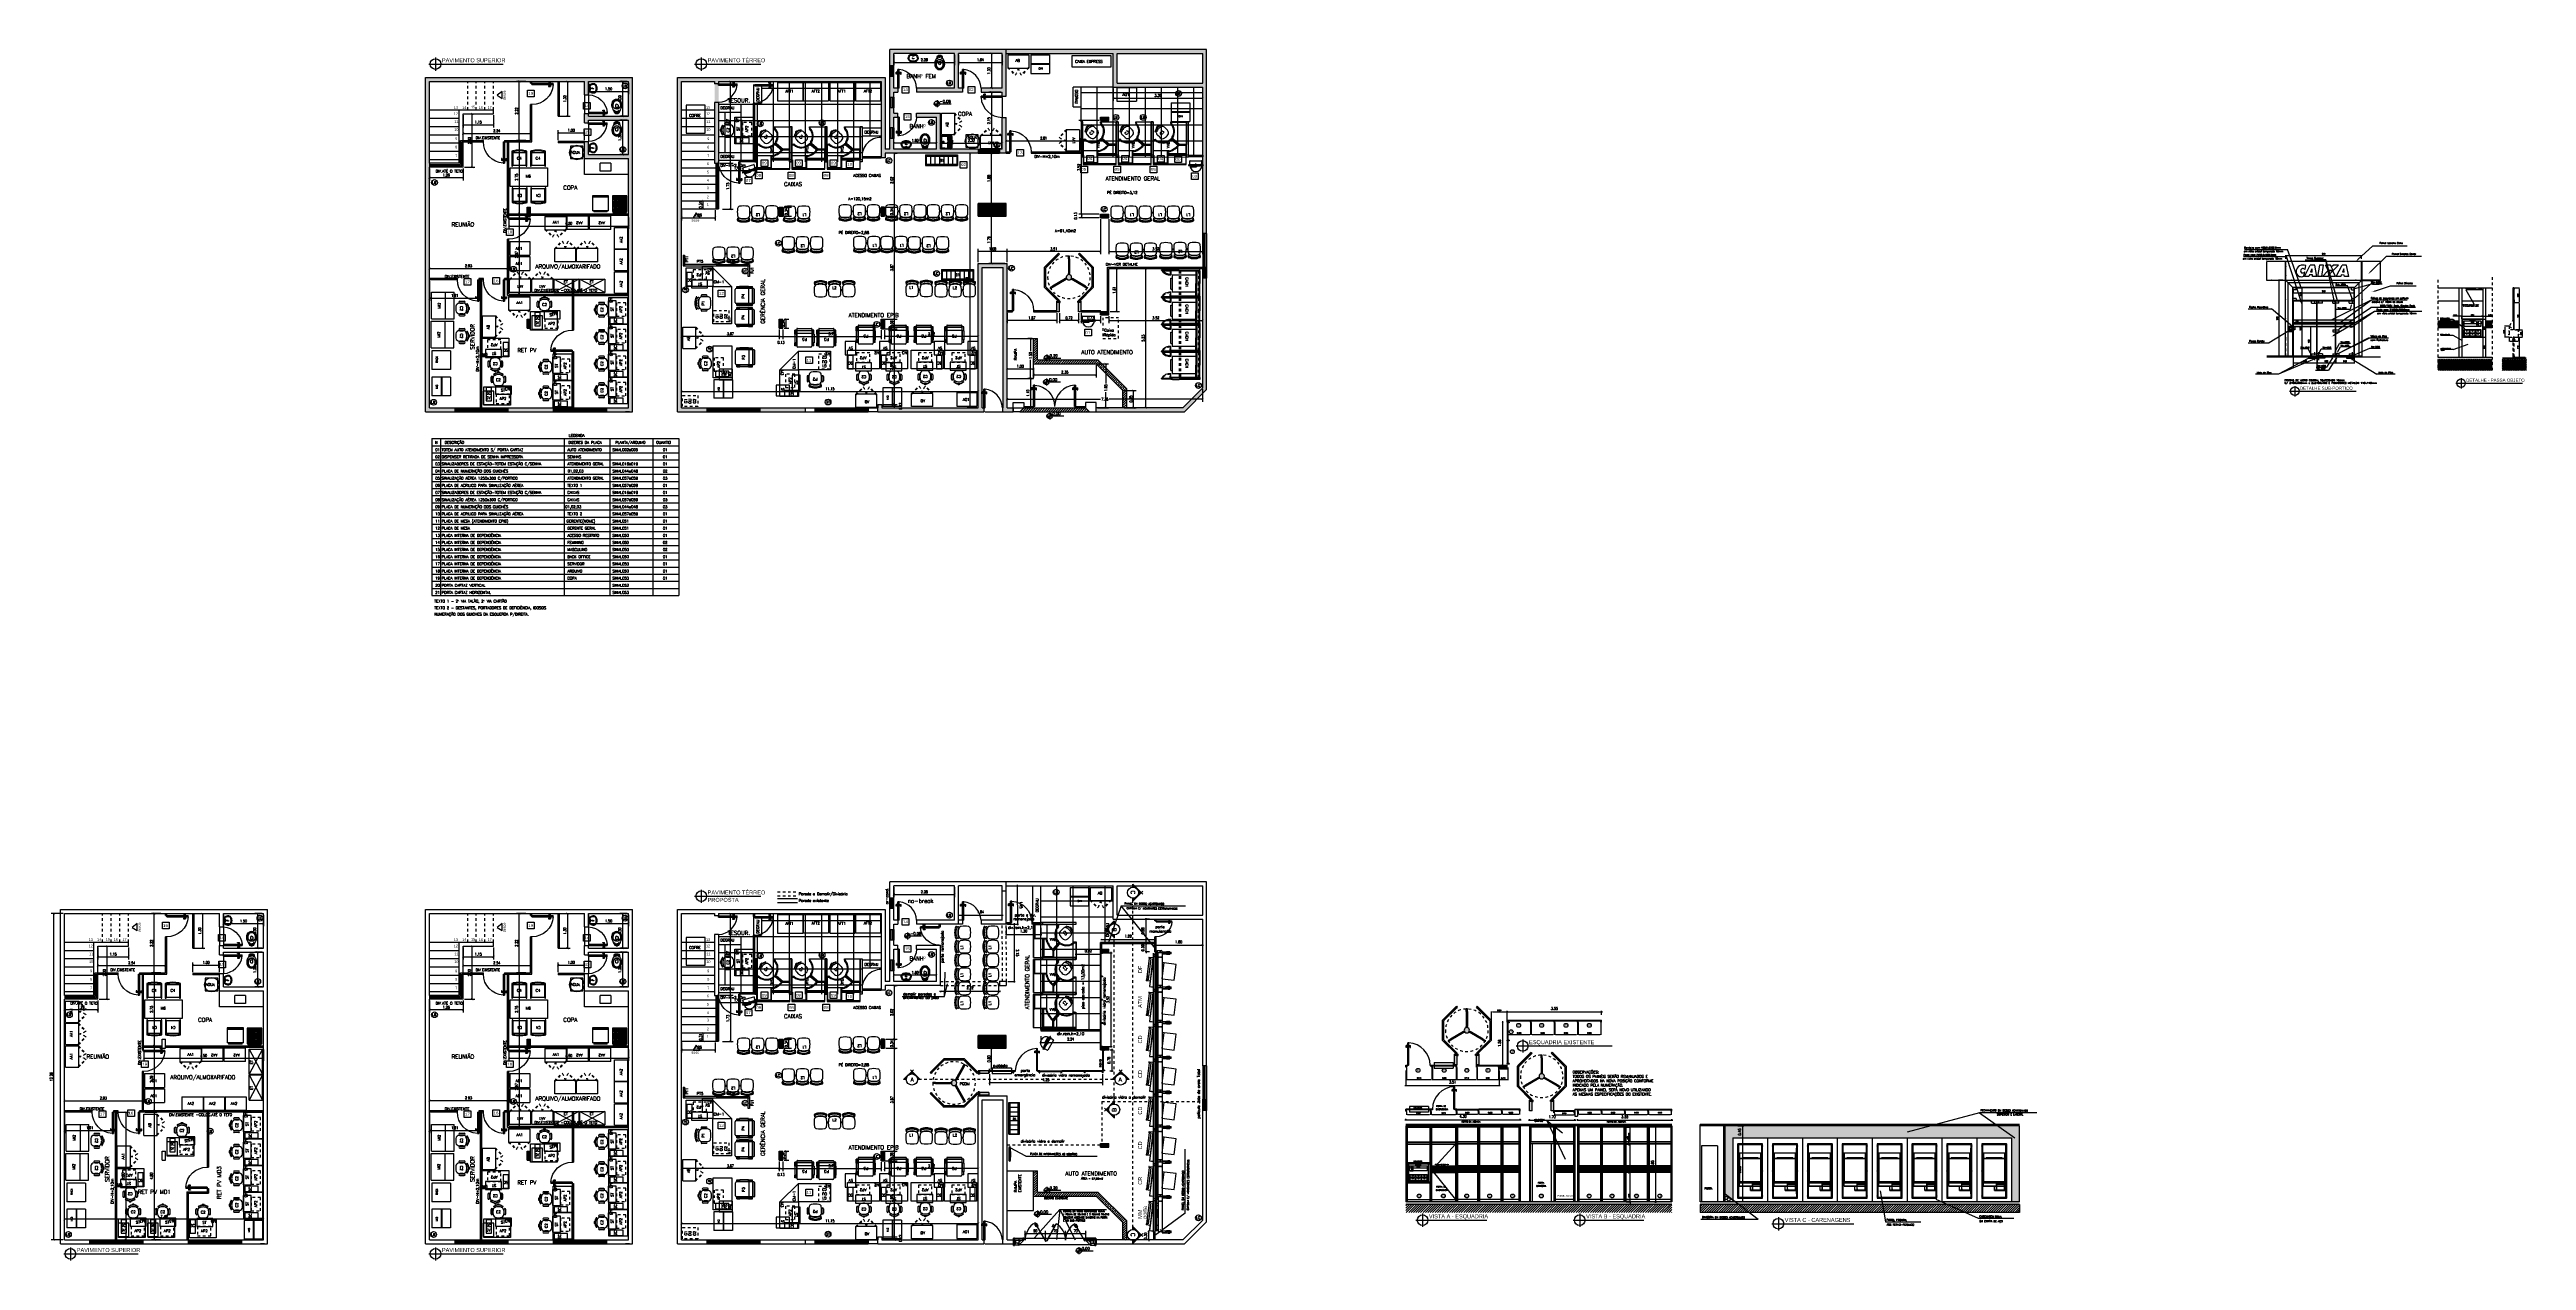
# Model space of a CAD drawing. Extents: x -36.1 to 57, y 1.4 to 46.9.
import ezdxf
from ezdxf.enums import TextEntityAlignment as Align

# ---------------------------------------------------------------- set-up
doc = ezdxf.new("R2010")
doc.units = 0
doc.header["$LTSCALE"] = 0.02
doc.header["$PDMODE"] = 2
for name, pattern in [('C5', [60, 50, -5, 0, -5]), ('CENTER', [2, 1.25, -0.25, 0.25, -0.25]), ('CENTERX2', [4, 2.5, -0.5, 0.5, -0.5]), ('DASHDOT', [1, 0.5, -0.25, 0, -0.25]), ('DIVIDE', [1.25, 0.5, -0.25, 0, -0.25, 0, -0.25]), ('HIDDEN', [0.375, 0.25, -0.125]), ('HIDDEN2', [0.1875, 0.125, -0.0625])]:
    doc.linetypes.add(name, pattern=pattern)
doc.layers.get('0').update_dxf_attribs({"linetype": 'CONTINUOUS'})
doc.layers.get('DEFPOINTS').update_dxf_attribs({"linetype": 'CONTINUOUS'})
for name, color, linetype in [('A-COTAS', 6, 'CONTINUOUS'), ('A-HACHU', 250, 'CONTINUOUS'), ('A-PARED', 7, 'CONTINUOUS'), ('A-WCCOZ', 7, 'CONTINUOUS'), ('A2', 1, 'CONTINUOUS'), ('A3', 5, 'CONTINUOUS'), ('ACESSORIOS', 6, 'CONTINUOUS'), ('BLOCOS', 1, 'CONTINUOUS'), ('CADEIRAS', 6, 'CONTINUOUS'), ('CARENAGEM', 1, 'CONTINUOUS'), ('CARIMBO-MG', 8, 'CONTINUOUS'), ('CENTRO', 1, 'CENTER'), ('CODIGO', 6, 'CONTINUOUS'), ('CONT', 1, 'CONTINUOUS'), ('COTAS', 6, 'CONTINUOUS'), ('DEMOLIR', 4, 'HIDDEN'), ('DIVBIOMBO', 3, 'CONTINUOUS'), ('DIVISORIA', 5, 'CONTINUOUS'), ('DIVISORIAS', 10, 'CONTINUOUS'), ('DIVTETO', 5, 'CONTINUOUS'), ('EQUIPAMENTOS', 5, 'CONTINUOUS'), ('ESQUAD-SOLID', 6, 'CONTINUOUS'), ('ESQUADRIA', 1, 'CONTINUOUS'), ('ESQUADRIA-F', 6, 'CONTINUOUS'), ('ESQUADRIAS', 1, 'CONTINUOUS'), ('ESQUADRIAS-F', 6, 'CONTINUOUS'), ('ESQUADRIAS-G', 1, 'CONTINUOUS'), ('FINA', 6, 'CONTINUOUS'), ('MESA-SUP', 5, 'CONTINUOUS'), ('MESAS', 1, 'CONTINUOUS'), ('PAREDE', 7, 'CONTINUOUS'), ('PAREDE-SOL', 251, 'CONTINUOUS'), ('PAREDES', 7, 'CONTINUOUS'), ('PELICULA', 252, 'CONTINUOUS'), ('PISO', 6, 'CONTINUOUS'), ('PISOELEVADO', 6, 'CONTINUOUS'), ('SAN', 6, 'CONTINUOUS'), ('SINAL', 1, 'CONTINUOUS'), ('SUBPORTICO', 6, 'CONTINUOUS'), ('T2', 1, 'CONTINUOUS'), ('TEXTO', 7, 'CONTINUOUS'), ('TEXTO-F', 6, 'CONTINUOUS'), ('TEXTO1', 3, 'CONTINUOUS'), ('TRAC', 1, 'HIDDEN'), ('VERME', 1, 'CONTINUOUS')]:
    doc.layers.add(name, color=color, linetype=linetype)
doc.styles.add('ARCAD1', font='romans.shx')
doc.styles.add('ARIAL', font='arial.ttf')
doc.styles.add('CITYBLUEPRINT', font='romans.shx', dxfattribs={"width": 1.2, "height": 0.4})
doc.styles.add('COTAS', font='romans.shx', dxfattribs={"width": 0.75})
doc.styles.add('NUMERO', font='arial.ttf', dxfattribs={"width": 1.2, "height": 0.4})
doc.styles.add('PAVIM', font='swiss.ttf')
doc.styles.add('ROMANS', font='simplex.shx')
doc.styles.add('ROMANSP', font='ROMANS.SHX')
doc.styles.add('SIMPLEX', font='SIMPLEX.SHX')
doc.dimstyles.new('AUTO', dxfattribs={"dimtxt": 0.03, "dimasz": 0.03, "dimexe": 0.015, "dimexo": 0.015, "dimgap": 0.03, "dimtad": 1, "dimdec": 3, "dimzin": 0, "dimdsep": 46, "dimtxsty": 'ROMANS', "dimcen": 0.01, "dimclrd": 256, "dimclre": 256, "dimclrt": 256, "dimadec": 0, "dimazin": 0, "dimtfac": 1, "dimtdec": 4, "dimtmove": 0, "dimatfit": 3, "dimfxl": 1, "dimtvp": 1, "dimtolj": 1, "dimtzin": 0, "dimarcsym": 0})
doc.dimstyles.new('COTAS', dxfattribs={"dimtxt": 0.1, "dimasz": 0.08, "dimexe": 0.1, "dimexo": 0.05, "dimgap": 0.05, "dimtad": 1, "dimzin": 0, "dimdsep": 46, "dimtxsty": 'COTAS', "dimblk1": 'ARCHTICK', "dimblk2": 'ARCHTICK', "dimsah": 1, "dimcen": 2.5, "dimclrt": 1, "dimadec": 0, "dimazin": 0, "dimtfac": 1, "dimtdec": 4, "dimtmove": 2, "dimatfit": 3, "dimldrblk": 'ARCHTICK', "dimfxl": 1, "dimtvp": 1, "dimtolj": 1, "dimtzin": 0, "dimarcsym": 0})
doc.dimstyles.new('COTAS_50', dxfattribs={"dimscale": 50, "dimtxt": 0.002, "dimasz": 0.001, "dimexe": 0.0007, "dimexo": 0.004, "dimgap": 0.0015, "dimtad": 1, "dimzin": 0, "dimdsep": 46, "dimtxsty": 'COTAS', "dimblk1": 'ARCHTICK', "dimblk2": 'ARCHTICK', "dimsah": 1, "dimcen": 0.003, "dimdle": 0.0007, "dimaunit": 1, "dimadec": 0, "dimazin": 0, "dimtfac": 1, "dimtdec": 0, "dimtix": 1, "dimtmove": 0, "dimatfit": 3, "dimldrblk": 'ARCHTICK', "dimfxl": 1, "dimtolj": 1, "dimtzin": 0, "dimarcsym": 0})
pattern_1 = [(45, (-21.00916, 38.838226), (-0.04419417, 0.04419417), [])]

# ---------------------------------------------------------------- blocks, each defined once
blk = doc.blocks.new('_ARCHTICK')
at = {"color": 0, "linetype": 'ByBlock', "const_width": 0.15}
blk.add_lwpolyline([(-0.5, -0.5), (0.5, 0.5)], dxfattribs=at)
blk = doc.blocks.new('*D46')
at = {"color": 0, "linetype": 'ByBlock'}
for p, q in [((-18.51, 31.291), (-18.36, 31.291)), ((-18.46, 31.291), (-18.46, 28.54)), ((-18.803, 28.54), (-18.36, 28.54))]:
    blk.add_line(p, q, dxfattribs=at)
at = {"layer": 'DEFPOINTS', "color": 0, "linetype": 'ByBlock'}
for p in [(-18.56, 31.291), (-18.853, 28.54), (-18.46, 28.54)]:
    blk.add_point(p, dxfattribs=at)
at = {"color": 0, "linetype": 'ByBlock', "xscale": 0.08, "yscale": 0.08, "zscale": 0.08}
for p, rotation in [((-18.46, 31.291), 90), ((-18.46, 28.54), 270)]:
    blk.add_blockref('_ARCHTICK', p, dxfattribs=dict(at, rotation=rotation))
at = {"color": 1, "linetype": 'ByBlock', "insert": (-18.56, 29.916), "char_height": 0.1, "attachment_point": 5, "rotation": 90, "style": 'COTAS'}
blk.add_mtext('\\A1;2.75', dxfattribs=at)
blk = doc.blocks.new('*D77')
at = {"color": 0, "linetype": 'ByBlock'}
for p, q in [((-4.366, 28.79), (-4.366, 30.81)), ((-4.343, 30.81), (-4.266, 30.81)), ((-4.683, 28.79), (-4.266, 28.79))]:
    blk.add_line(p, q, dxfattribs=at)
at = {"layer": 'DEFPOINTS', "color": 0, "linetype": 'ByBlock'}
for p in [(-4.393, 30.81), (-4.366, 30.81), (-4.733, 28.79)]:
    blk.add_point(p, dxfattribs=at)
at = {"color": 0, "linetype": 'ByBlock', "xscale": 0.08, "yscale": 0.08, "zscale": 0.08}
for p, rotation in [((-4.366, 30.81), 90), ((-4.366, 28.79), 270)]:
    blk.add_blockref('_ARCHTICK', p, dxfattribs=dict(at, rotation=rotation))
at = {"color": 1, "linetype": 'ByBlock', "insert": (-4.466, 29.8), "char_height": 0.1, "attachment_point": 5, "rotation": 90, "style": 'COTAS'}
blk.add_mtext('\\A1;2.02', dxfattribs=at)
blk = doc.blocks.new('*D70')
at = {"color": 0, "linetype": 'ByBlock'}
for p, q in [((-10.923, 30.441), (-10.421, 30.441)), ((-10.521, 30.441), (-10.521, 28.71)), ((-10.818, 28.71), (-10.421, 28.71))]:
    blk.add_line(p, q, dxfattribs=at)
at = {"layer": 'DEFPOINTS', "color": 0, "linetype": 'ByBlock'}
for p in [(-10.973, 30.441), (-10.868, 28.71), (-10.521, 28.71)]:
    blk.add_point(p, dxfattribs=at)
at = {"color": 0, "linetype": 'ByBlock', "xscale": 0.08, "yscale": 0.08, "zscale": 0.08}
for p, rotation in [((-10.521, 30.441), 90), ((-10.521, 28.71), 270)]:
    blk.add_blockref('_ARCHTICK', p, dxfattribs=dict(at, rotation=rotation))
at = {"color": 1, "linetype": 'ByBlock', "insert": (-10.621, 29.575), "char_height": 0.1, "attachment_point": 5, "rotation": 90, "style": 'COTAS'}
blk.add_mtext('\\A1;1.73', dxfattribs=at)
blk = doc.blocks.new('*D69')
at = {"color": 0, "linetype": 'ByBlock'}
for p, q in [((-10.973, 11.357), (-10.973, 11.02)), ((-9.542, 11.557), (-9.542, 11.02)), ((-9.542, 11.12), (-10.973, 11.12))]:
    blk.add_line(p, q, dxfattribs=at)
at = {"layer": 'DEFPOINTS', "color": 0, "linetype": 'ByBlock'}
for p in [(-10.973, 11.407), (-9.542, 11.607), (-10.973, 11.12)]:
    blk.add_point(p, dxfattribs=at)
at = {"color": 0, "linetype": 'ByBlock', "xscale": 0.08, "yscale": 0.08, "zscale": 0.08, "rotation": 180}
blk.add_blockref('_ARCHTICK', (-10.973, 11.12), dxfattribs=at)
at = {"color": 0, "linetype": 'ByBlock', "xscale": 0.08, "yscale": 0.08, "zscale": 0.08}
blk.add_blockref('_ARCHTICK', (-9.542, 11.12), dxfattribs=at)
at = {"color": 1, "linetype": 'ByBlock', "insert": (-10.257, 11.22), "char_height": 0.1, "attachment_point": 5, "style": 'COTAS'}
blk.add_mtext('\\A1;1.43', dxfattribs=at)
blk = doc.blocks.new('M6')
at = {"layer": 'MESAS'}
blk.add_lwpolyline([(-0.7, -0.7), (-0.7, 0), (0.7, 0), (0.7, -0.7)], close=True, dxfattribs=at)
at = {"layer": 'CODIGO', "style": 'ROMANS'}
blk.add_text('M6', height=0.1, dxfattribs=at).set_placement((-0.114, -0.363))
blk = doc.blocks.new('*D49')
at = {"color": 0, "linetype": 'ByBlock'}
for p, q in [((-21.833, 30.241), (-21.833, 29.793)), ((-20.573, 29.893), (-21.833, 29.893)), ((-20.573, 30.241), (-20.573, 29.793))]:
    blk.add_line(p, q, dxfattribs=at)
at = {"layer": 'DEFPOINTS', "color": 0, "linetype": 'ByBlock'}
for p in [(-21.833, 30.291), (-21.833, 29.893), (-20.573, 30.291)]:
    blk.add_point(p, dxfattribs=at)
at = {"color": 0, "linetype": 'ByBlock', "xscale": 0.08, "yscale": 0.08, "zscale": 0.08, "rotation": 180}
blk.add_blockref('_ARCHTICK', (-21.833, 29.893), dxfattribs=at)
at = {"color": 0, "linetype": 'ByBlock', "xscale": 0.08, "yscale": 0.08, "zscale": 0.08}
blk.add_blockref('_ARCHTICK', (-20.573, 29.893), dxfattribs=at)
at = {"color": 1, "linetype": 'ByBlock', "insert": (-21.203, 29.993), "char_height": 0.1, "attachment_point": 5, "style": 'COTAS'}
blk.add_mtext('\\A1;1.26', dxfattribs=at)
blk = doc.blocks.new('*D44')
at = {"color": 0, "linetype": 'ByBlock'}
for p, q in [((-21.883, 14.477), (-22.324, 14.477)), ((-22.224, 2.217), (-22.224, 14.477)), ((-21.883, 2.217), (-22.324, 2.217))]:
    blk.add_line(p, q, dxfattribs=at)
at = {"layer": 'DEFPOINTS', "color": 0, "linetype": 'ByBlock'}
for p in [(-22.224, 14.477), (-21.833, 14.477), (-21.833, 2.217)]:
    blk.add_point(p, dxfattribs=at)
at = {"color": 0, "linetype": 'ByBlock', "xscale": 0.08, "yscale": 0.08, "zscale": 0.08}
for p, rotation in [((-22.224, 14.477), 90), ((-22.224, 2.217), 270)]:
    blk.add_blockref('_ARCHTICK', p, dxfattribs=dict(at, rotation=rotation))
at = {"color": 1, "linetype": 'ByBlock', "insert": (-22.324, 8.347), "char_height": 0.1, "attachment_point": 5, "rotation": 90, "style": 'COTAS'}
blk.add_mtext('\\A1;12.26', dxfattribs=at)
blk = doc.blocks.new('MI3')
at = {"layer": 'MESAS'}
for p, q in [((0.7, 0), (0, 0)), ((0, -0.7), (0, 0)), ((0.7, -0.7), (0.7, 0)), ((0.7, -0.35), (0, -0.35)), ((0.7, -0.37), (0, -0.37)), ((0.7, -0.7), (0, -0.7))]:
    blk.add_line(p, q, dxfattribs=at)
at = {"layer": 'CODIGO', "style": 'ROMANS'}
blk.add_text('MI3', height=0.07, dxfattribs=at).set_placement((0.258, -0.222, -0.64))
blk = doc.blocks.new('MI2')
at = {"layer": 'MESAS'}
for p, q in [((0, 0), (0, -0.85)), ((0, 0), (1, 0)), ((1, 0), (1, -0.85)), ((0, -0.53), (1, -0.53)), ((0, -0.85), (1, -0.85))]:
    blk.add_line(p, q, dxfattribs=at)
at = {"layer": 'CODIGO', "style": 'ROMANS'}
blk.add_text('MI2', height=0.1, dxfattribs=at).set_placement((0.388, -0.343, -0.64))
blk = doc.blocks.new('LB')
at = {"layer": 'ACESSORIOS'}
blk.add_circle((0, 0), 0.109, dxfattribs=at)
at = {"layer": 'CODIGO', "style": 'ROMANS'}
blk.add_text('LB', height=0.09, dxfattribs=at).set_placement((-0.086, -0.047))
blk = doc.blocks.new('M2')
at = {"layer": 'MESAS'}
blk.add_lwpolyline([(0, 0), (0, 0.7), (1.2, 0.7), (1.2, 0)], close=True, dxfattribs=at)
at = {"layer": 'CODIGO', "style": 'ROMANS'}
blk.add_text('M2', height=0.1, dxfattribs=at).set_placement((0.007, 0.05))
blk = doc.blocks.new('P3')
at = {"layer": 'CADEIRAS'}
for p, q in [((0, 0), (0, -0.106)), ((0, 0), (0.052, 0)), ((0.052, 0), (0.052, -0.106)), ((0.075, -0.635), (0.075, 0.018)), ((0.113, 0.056), (0.602, 0.056)), ((0.639, -0.635), (0.639, 0.018)), ((0.663, 0), (0.714, 0)), ((0.663, 0), (0.663, -0.106)), ((0.714, 0), (0.714, -0.106)), ((-0.002, -0.439), (-0.002, -0.106)), ((-0.002, -0.106), (0.054, -0.106)), ((-0.002, -0.439), (0.054, -0.439)), ((0, -0.439), (0, -0.589)), ((0, -0.589), (0.052, -0.589)), ((0.052, -0.056), (0.075, -0.056)), ((0.052, -0.084), (0.075, -0.084)), ((0.052, -0.439), (0.052, -0.589)), ((0.052, -0.545), (0.075, -0.545)), ((0.052, -0.573), (0.075, -0.573)), ((0.054, -0.439), (0.054, -0.106)), ((0.075, -0.455), (0.639, -0.455)), ((0.638, -0.642), (0.076, -0.642)), ((0.62, -0.579), (0.094, -0.579)), ((0.62, -0.654), (0.094, -0.654)), ((0.639, -0.056), (0.663, -0.056)), ((0.639, -0.084), (0.663, -0.084)), ((0.663, -0.545), (0.639, -0.545)), ((0.663, -0.573), (0.639, -0.573)), ((0.66, -0.106), (0.717, -0.106)), ((0.66, -0.439), (0.66, -0.106)), ((0.66, -0.439), (0.717, -0.439)), ((0.663, -0.439), (0.663, -0.589)), ((0.663, -0.589), (0.714, -0.589)), ((0.714, -0.439), (0.714, -0.589)), ((0.717, -0.439), (0.717, -0.106))]:
    blk.add_line(p, q, dxfattribs=at)
for centre, radius, start, end in [((0.113, 0.018), 0.0376, 90, 180), ((0.602, 0.018), 0.0376, 0, 90), ((0.094, -0.598), 0.0188, 90, 180), ((0.094, -0.635), 0.0188, 180, 270), ((0.62, -0.598), 0.0188, 0, 90), ((0.62, -0.635), 0.0188, 270, 0)]:
    blk.add_arc(centre, radius, start, end, dxfattribs=at)
at = {"layer": 'CODIGO', "style": 'ROMANS'}
blk.add_text('P3', height=0.1, dxfattribs=at).set_placement((0.263, -0.29))
blk = doc.blocks.new('*D62')
at = {"color": 0, "linetype": 'ByBlock'}
for p, q in [((-8.563, 24.191), (-8.563, 23.831)), ((-8.563, 23.931), (-4.863, 23.931)), ((-4.863, 24.171), (-4.863, 23.831))]:
    blk.add_line(p, q, dxfattribs=at)
at = {"layer": 'DEFPOINTS', "color": 0, "linetype": 'ByBlock'}
for p in [(-8.563, 24.241), (-4.863, 24.221), (-4.863, 23.931)]:
    blk.add_point(p, dxfattribs=at)
at = {"color": 0, "linetype": 'ByBlock', "xscale": 0.08, "yscale": 0.08, "zscale": 0.08, "rotation": 180}
blk.add_blockref('_ARCHTICK', (-8.563, 23.931), dxfattribs=at)
at = {"color": 0, "linetype": 'ByBlock', "xscale": 0.08, "yscale": 0.08, "zscale": 0.08}
blk.add_blockref('_ARCHTICK', (-4.863, 23.931), dxfattribs=at)
at = {"color": 1, "linetype": 'ByBlock', "insert": (-6.713, 24.031), "char_height": 0.1, "attachment_point": 5, "style": 'COTAS'}
blk.add_mtext('\\A1;3.70', dxfattribs=at)
blk = doc.blocks.new('*D61')
at = {"color": 0, "linetype": 'ByBlock'}
for p, q in [((-12.363, 21.4), (-12.363, 21.964)), ((-12.363, 21.864), (-1.213, 21.864)), ((-1.213, 21.3), (-1.213, 21.964))]:
    blk.add_line(p, q, dxfattribs=at)
at = {"layer": 'DEFPOINTS', "color": 0, "linetype": 'ByBlock'}
for p in [(-1.213, 21.864), (-12.363, 21.35), (-1.213, 21.25)]:
    blk.add_point(p, dxfattribs=at)
at = {"color": 0, "linetype": 'ByBlock', "xscale": 0.08, "yscale": 0.08, "zscale": 0.08, "rotation": 180}
blk.add_blockref('_ARCHTICK', (-12.363, 21.864), dxfattribs=at)
at = {"color": 0, "linetype": 'ByBlock', "xscale": 0.08, "yscale": 0.08, "zscale": 0.08}
blk.add_blockref('_ARCHTICK', (-1.213, 21.864), dxfattribs=at)
at = {"color": 1, "linetype": 'ByBlock', "insert": (-6.788, 21.964), "char_height": 0.1, "attachment_point": 5, "style": 'COTAS'}
blk.add_mtext('\\A1;11.15', dxfattribs=at)
blk = doc.blocks.new('*D45')
at = {"color": 0, "linetype": 'ByBlock'}
for p, q in [((-21.833, 21.3), (-21.833, 22.127)), ((-14.353, 22.027), (-21.833, 22.027)), ((-14.353, 21.3), (-14.353, 22.127))]:
    blk.add_line(p, q, dxfattribs=at)
at = {"layer": 'DEFPOINTS', "color": 0, "linetype": 'ByBlock'}
for p in [(-21.833, 22.027), (-21.833, 21.25), (-14.353, 21.25)]:
    blk.add_point(p, dxfattribs=at)
at = {"color": 0, "linetype": 'ByBlock', "xscale": 0.08, "yscale": 0.08, "zscale": 0.08, "rotation": 180}
blk.add_blockref('_ARCHTICK', (-21.833, 22.027), dxfattribs=at)
at = {"color": 0, "linetype": 'ByBlock', "xscale": 0.08, "yscale": 0.08, "zscale": 0.08}
blk.add_blockref('_ARCHTICK', (-14.353, 22.027), dxfattribs=at)
at = {"color": 1, "linetype": 'ByBlock', "insert": (-18.093, 22.127), "char_height": 0.1, "attachment_point": 5, "style": 'COTAS'}
blk.add_mtext('\\A1;7.48', dxfattribs=at)
blk = doc.blocks.new('C2')
at = {"layer": 'CADEIRAS'}
for p, q in [((-0.298, -0.361), (-0.298, -0.195)), ((-0.237, -0.361), (-0.237, -0.195)), ((-0.218, -0.357), (-0.218, -0.237)), ((-0.198, -0.092), (-0.204, -0.084)), ((-0.182, -0.105), (-0.192, -0.092)), ((0.141, -0.105), (0.15, -0.092)), ((0.157, -0.092), (0.163, -0.084)), ((0.177, -0.237), (0.177, -0.357)), ((0.196, -0.361), (0.196, -0.195)), ((0.257, -0.361), (0.257, -0.195))]:
    blk.add_line(p, q, dxfattribs=at)
for centre, radius, start, end in [((-0.021, -0.328), 0.329, 86.41668, 93.58332), ((-0.267, -0.195), 0.0306, 0, 180), ((-0.267, -0.361), 0.0306, 180, 0), ((-0.124, -0.213), 0.094, 114.93883, 178.30739), ((0.675, -0.237), 0.893, 178.30739, 180), ((0.487, -0.357), 0.705, 180, 181.72928), ((-0.086, -0.375), 0.132, 181.72928, 263.15503), ((-0.021, -0.328), 0.305, 53.1301, 126.8699), ((-0.194, -0.089), 0.0047, 216.8699, 305.9604), ((-0.021, -0.328), 0.291, 54.0396, 125.9604), ((-0.146, -0.054), 0.0623, 234.34051, 285.73963), ((-0.021, -0.435), 0.338, 90, 114.93883), ((-0.021, 0.171), 0.682, 263.15503, 270), ((-0.039, -0.028), 0.0282, 93.58332, 176.62809), ((-0.021, -0.435), 0.338, 65.06117, 90), ((-0.021, 0.171), 0.681, 270, 276.84497), ((-0.002, -0.028), 0.0282, 3.37191, 86.41668), ((0.045, -0.375), 0.132, 276.84497, 358.27072), ((0.105, -0.054), 0.0623, 254.26037, 305.65949), ((0.082, -0.213), 0.094, 1.69261, 65.06117), ((0.153, -0.089), 0.0047, 234.0396, 323.1301), ((-0.716, -0.237), 0.893, 0, 1.69261), ((-0.528, -0.357), 0.705, 358.27072, 360), ((0.226, -0.195), 0.0306, 0, 180), ((0.226, -0.361), 0.0306, 180, 0)]:
    blk.add_arc(centre, radius, start, end, dxfattribs=at)
at = {"layer": 'CODIGO', "style": 'ROMANS'}
blk.add_text('C2', height=0.1, dxfattribs=at).set_placement((-0.108, -0.343))
blk = doc.blocks.new('*D43')
at = {"color": 0, "linetype": 'ByBlock'}
for p, q in [((-18.803, 7.017), (-18.36, 7.017)), ((-18.46, 7.017), (-18.46, 2.217)), ((-18.214, 2.217), (-18.56, 2.217))]:
    blk.add_line(p, q, dxfattribs=at)
at = {"layer": 'DEFPOINTS', "color": 0, "linetype": 'ByBlock'}
for p in [(-18.853, 7.017), (-18.46, 2.217), (-18.164, 2.217)]:
    blk.add_point(p, dxfattribs=at)
at = {"color": 0, "linetype": 'ByBlock', "xscale": 0.08, "yscale": 0.08, "zscale": 0.08}
for p, rotation in [((-18.46, 7.017), 90), ((-18.46, 2.217), 270)]:
    blk.add_blockref('_ARCHTICK', p, dxfattribs=dict(at, rotation=rotation))
at = {"color": 1, "linetype": 'ByBlock', "insert": (-18.56, 4.617), "char_height": 0.1, "attachment_point": 5, "rotation": 90, "style": 'COTAS'}
blk.add_mtext('\\A1;4.80', dxfattribs=at)
blk = doc.blocks.new('A$C05567B69')
at = {"layer": 'ESQUADRIAS-F'}
blk.add_arc((0.8, 0), 0.8, 93.58332, 180, dxfattribs=at)
at = {"layer": 'ESQUADRIAS-G'}
for p, q in [((0.68, 0.628), (0.68, 0.698)), ((0.75, 0.698), (0.68, 0.698)), ((0.7, 0.628), (0.68, 0.628)), ((0.7, 0.628), (0.7, 0.678)), ((0.75, 0.678), (0.7, 0.678)), ((0.75, 0), (0.75, 0.798)), ((0.75, 0.798), (0.8, 0.798)), ((0.75, 0), (0.8, 0)), ((0.8, 0), (0.8, 0.798)), ((0.8, 0.698), (0.87, 0.698)), ((0.8, 0.678), (0.85, 0.678)), ((0.85, 0.628), (0.85, 0.678)), ((0.85, 0.628), (0.87, 0.628)), ((0.87, 0.628), (0.87, 0.698))]:
    blk.add_line(p, q, dxfattribs=at)
for points in [[(0.68, 0.698), (0.75, 0.698), (0.7, 0.678), (0.75, 0.678)], [(0.68, 0.628), (0.68, 0.698), (0.7, 0.628), (0.7, 0.678)], [(0.8, 0.698), (0.87, 0.698), (0.8, 0.678), (0.85, 0.678)], [(0.85, 0.628), (0.85, 0.678), (0.87, 0.628), (0.87, 0.698)]]:
    blk.add_solid(points, dxfattribs=at)
blk = doc.blocks.new('AA1')
at = {"layer": 'CODIGO', "linetype": 'HIDDEN2'}
for p, q in [((0, -0.491), (0.281, -0.773)), ((0.013, -0.478), (0.294, -0.76)), ((0.281, -0.773), (0.294, -0.76)), ((0.787, -0.478), (0.506, -0.76)), ((0.519, -0.773), (0.506, -0.76)), ((0.8, -0.491), (0.519, -0.773))]:
    blk.add_line(p, q, dxfattribs=at)
for centre, start, end in [((-0.095, -0.456), 321.91991, 355.92269), ((0.895, -0.456), 184.07731, 218.08009)]:
    blk.add_arc(centre, 0.493, start, end, dxfattribs=at)
at = {"layer": 'MESAS'}
for p, q in [((0, 0), (0, -0.5)), ((0, 0), (0.8, 0)), ((0.8, 0), (0.8, -0.5)), ((0, -0.5), (0.013, -0.5)), ((0.013, -0.5), (0.782, -0.5)), ((0.782, -0.5), (0.8, -0.5)), ((0.8, -0.5), (0.787, -0.5))]:
    blk.add_line(p, q, dxfattribs=at)
at = {"layer": 'MESAS', "linetype": 'HIDDEN2'}
for p, q in [((0.013, -0.478), (0, -0.491)), ((0.787, -0.478), (0.8, -0.491))]:
    blk.add_line(p, q, dxfattribs=at)
at = {"layer": 'CODIGO', "style": 'ROMANS'}
blk.add_text('AA1', height=0.1, dxfattribs=at).set_placement((0.291, -0.27))
blk = doc.blocks.new('AA2')
at = {"layer": 'MESAS'}
for p, q in [((0, 0), (0.8, 0)), ((0, 0), (0, -0.5)), ((0.8, 0), (0.8, -0.5)), ((0, -0.5), (0.8, -0.5))]:
    blk.add_line(p, q, dxfattribs=at)
at = {"layer": 'CODIGO', "style": 'ROMANS'}
blk.add_text('AA2', height=0.1, dxfattribs=at).set_placement((0.219, -0.297))
blk = doc.blocks.new('AQ1')
at = {"layer": 'MESAS'}
for p, q in [((0, 0), (0, -0.52)), ((0, 0), (0.75, 0)), ((0.75, 0), (0.75, -0.52)), ((0, -0.52), (0.75, -0.52))]:
    blk.add_line(p, q, dxfattribs=at)
at = {"layer": 'CODIGO', "style": 'ROMANS'}
blk.add_text('AQ1', height=0.1, dxfattribs=at).set_placement((0.219, -0.317))
blk = doc.blocks.new('*D51')
at = {"color": 0, "linetype": 'ByBlock'}
for p, q in [((-18.853, 28.331), (-18.853, 27.974)), ((-18.853, 28.074), (-14.353, 28.074)), ((-14.353, 28.401), (-14.353, 27.974))]:
    blk.add_line(p, q, dxfattribs=at)
at = {"layer": 'DEFPOINTS', "color": 0, "linetype": 'ByBlock'}
for p in [(-18.853, 28.381), (-14.353, 28.451), (-14.353, 28.074)]:
    blk.add_point(p, dxfattribs=at)
at = {"color": 0, "linetype": 'ByBlock', "xscale": 0.08, "yscale": 0.08, "zscale": 0.08, "rotation": 180}
blk.add_blockref('_ARCHTICK', (-18.853, 28.074), dxfattribs=at)
at = {"color": 0, "linetype": 'ByBlock', "xscale": 0.08, "yscale": 0.08, "zscale": 0.08}
blk.add_blockref('_ARCHTICK', (-14.353, 28.074), dxfattribs=at)
at = {"color": 1, "linetype": 'ByBlock', "insert": (-16.603, 28.174), "char_height": 0.1, "attachment_point": 5, "style": 'COTAS'}
blk.add_mtext('\\A1;4.50', dxfattribs=at)
blk = doc.blocks.new('*D50')
at = {"color": 0, "linetype": 'ByBlock'}
for p, q in [((-18.213, 9.457), (-18.56, 9.457)), ((-18.46, 9.457), (-18.46, 7.067)), ((-18.803, 7.067), (-18.36, 7.067))]:
    blk.add_line(p, q, dxfattribs=at)
at = {"layer": 'DEFPOINTS', "color": 0, "linetype": 'ByBlock'}
for p in [(-18.163, 9.457), (-18.853, 7.067), (-18.46, 7.067)]:
    blk.add_point(p, dxfattribs=at)
at = {"color": 0, "linetype": 'ByBlock', "xscale": 0.08, "yscale": 0.08, "zscale": 0.08}
for p, rotation in [((-18.46, 9.457), 90), ((-18.46, 7.067), 270)]:
    blk.add_blockref('_ARCHTICK', p, dxfattribs=dict(at, rotation=rotation))
at = {"color": 1, "linetype": 'ByBlock', "insert": (-18.56, 8.262), "char_height": 0.1, "attachment_point": 5, "rotation": 90, "style": 'COTAS'}
blk.add_mtext('\\A1;2.39', dxfattribs=at)
blk = doc.blocks.new('C4')
at = {"layer": 'CADEIRAS'}
for p, q in [((0.033, 0.02), (0.033, 0.02)), ((0.504, 0.006), (0.504, 0.006)), ((0.525, 0.02), (0.525, 0.02)), ((0.034, -0.031), (0.034, -0.487)), ((0.044, -0.021), (0.516, -0.021)), ((0.044, -0.497), (0.516, -0.497)), ((0.526, -0.031), (0.526, -0.487))]:
    blk.add_line(p, q, dxfattribs=at)
for points in [[(-0.004, 0.024), (-0.004, -0.533), (0.023, -0.533), (0.023, 0.024)], [(0, 0.02), (0, 0), (0.019, 0), (0.019, 0.02)], [(0.535, 0.024), (0.535, -0.533), (0.562, -0.533), (0.562, 0.024)], [(0.539, 0.02), (0.539, 0), (0.559, 0), (0.559, 0.02)], [(0, -0.467), (0, -0.488), (0.019, -0.488), (0.019, -0.467)], [(0.539, -0.467), (0.539, -0.488), (0.559, -0.488), (0.559, -0.467)]]:
    blk.add_lwpolyline(points, close=True, dxfattribs=at)
for centre, radius, start, end in [((0.05, 0.023), 0.0175, 102.92766, 190.31232), ((0.05, 0.023), 0.0175, 190.31232, 282.92766), ((0.279, -0.974), 1.04, 77.08471, 102.92766), ((0.279, -0.974), 1.005, 77.07234, 102.92766), ((0.508, 0.023), 0.0175, 257.07234, 349.68768), ((0.508, 0.023), 0.0175, 349.68768, 77.82879), ((0.044, -0.031), 0.01, 90, 180), ((0.044, -0.487), 0.01, 180, 270), ((0.516, -0.031), 0.01, 0, 90), ((0.516, -0.487), 0.01, 270, 0)]:
    blk.add_arc(centre, radius, start, end, dxfattribs=at)
at = {"layer": 'CODIGO', "style": 'ROMANS'}
blk.add_text('C4', height=0.1, dxfattribs=at).set_placement((0.19, -0.292))
blk = doc.blocks.new('CO-F4PB')
for p, q in [((0.254, 0), (-0.254, 0)), ((0.254, 0), (-0.254, 0)), ((-0.254, 0), (-0.254, -0.03)), ((0.254, -0.03), (0.254, 0)), ((-0.274, -0.03), (-0.274, -0.596)), ((0.273, -0.03), (-0.274, -0.03)), ((-0.274, -0.596), (0.273, -0.596)), ((-0.274, -0.596), (-0.274, -0.616)), ((-0.274, -0.616), (0.273, -0.616)), ((-0.243, -0.05), (-0.243, -0.566)), ((-0.024, -0.05), (-0.243, -0.05)), ((-0.024, -0.09), (-0.243, -0.09)), ((-0.024, -0.095), (-0.243, -0.095)), ((-0.024, -0.13), (-0.243, -0.13)), ((-0.024, -0.135), (-0.243, -0.135)), ((-0.024, -0.21), (-0.243, -0.21)), ((-0.024, -0.215), (-0.243, -0.215)), ((-0.024, -0.25), (-0.243, -0.25)), ((-0.024, -0.255), (-0.243, -0.255)), ((-0.024, -0.29), (-0.243, -0.29)), ((-0.024, -0.295), (-0.243, -0.295)), ((-0.243, -0.321), (-0.024, -0.321)), ((-0.243, -0.326), (-0.024, -0.326)), ((-0.243, -0.361), (-0.024, -0.361)), ((-0.243, -0.366), (-0.024, -0.366)), ((-0.243, -0.401), (-0.024, -0.401)), ((-0.243, -0.406), (-0.024, -0.406)), ((-0.243, -0.481), (-0.024, -0.481)), ((-0.243, -0.486), (-0.024, -0.486)), ((-0.243, -0.521), (-0.024, -0.521)), ((-0.243, -0.526), (-0.024, -0.526)), ((-0.243, -0.566), (-0.024, -0.566)), ((-0.239, -0.295), (-0.239, -0.321)), ((-0.239, -0.326), (-0.239, -0.361)), ((-0.239, -0.366), (-0.239, -0.401)), ((-0.239, -0.406), (-0.239, -0.481)), ((-0.239, -0.486), (-0.239, -0.521)), ((-0.239, -0.526), (-0.239, -0.561)), ((-0.239, -0.561), (-0.028, -0.561)), ((-0.028, -0.055), (-0.239, -0.055)), ((-0.239, -0.055), (-0.239, -0.09)), ((-0.239, -0.095), (-0.239, -0.13)), ((-0.239, -0.135), (-0.239, -0.21)), ((-0.239, -0.215), (-0.239, -0.25)), ((-0.239, -0.255), (-0.239, -0.29)), ((-0.028, -0.055), (-0.028, -0.09)), ((-0.028, -0.095), (-0.028, -0.13)), ((-0.028, -0.135), (-0.028, -0.21)), ((-0.028, -0.215), (-0.028, -0.25)), ((-0.028, -0.255), (-0.028, -0.29)), ((-0.028, -0.295), (-0.028, -0.321)), ((-0.028, -0.326), (-0.028, -0.361)), ((-0.028, -0.366), (-0.028, -0.401)), ((-0.028, -0.406), (-0.028, -0.481)), ((-0.028, -0.486), (-0.028, -0.521)), ((-0.028, -0.526), (-0.028, -0.561)), ((-0.024, -0.05), (-0.024, -0.566)), ((0.023, -0.05), (0.023, -0.566)), ((0.023, -0.321), (0.243, -0.321)), ((0.023, -0.326), (0.243, -0.326)), ((0.023, -0.401), (0.243, -0.401)), ((0.023, -0.406), (0.243, -0.406)), ((0.023, -0.481), (0.243, -0.481)), ((0.023, -0.486), (0.243, -0.486)), ((0.023, -0.521), (0.243, -0.521)), ((0.023, -0.526), (0.243, -0.526)), ((0.023, -0.566), (0.243, -0.566)), ((0.243, -0.05), (0.023, -0.05)), ((0.243, -0.09), (0.023, -0.09)), ((0.243, -0.095), (0.023, -0.095)), ((0.243, -0.13), (0.023, -0.13)), ((0.243, -0.135), (0.023, -0.135)), ((0.243, -0.21), (0.023, -0.21)), ((0.243, -0.215), (0.023, -0.215)), ((0.243, -0.25), (0.023, -0.25)), ((0.243, -0.255), (0.023, -0.255)), ((0.243, -0.29), (0.023, -0.29)), ((0.243, -0.295), (0.023, -0.295)), ((0.023, -0.361), (0.243, -0.361)), ((0.023, -0.366), (0.243, -0.366)), ((0.238, -0.055), (0.028, -0.055)), ((0.028, -0.055), (0.028, -0.09)), ((0.028, -0.095), (0.028, -0.13)), ((0.028, -0.135), (0.028, -0.21)), ((0.028, -0.215), (0.028, -0.25)), ((0.028, -0.255), (0.028, -0.29)), ((0.028, -0.295), (0.028, -0.321)), ((0.028, -0.326), (0.028, -0.361)), ((0.028, -0.366), (0.028, -0.401)), ((0.028, -0.406), (0.028, -0.481)), ((0.028, -0.486), (0.028, -0.521)), ((0.028, -0.526), (0.028, -0.561)), ((0.028, -0.561), (0.238, -0.561)), ((0.238, -0.055), (0.238, -0.09)), ((0.238, -0.095), (0.238, -0.13)), ((0.238, -0.135), (0.238, -0.21)), ((0.238, -0.215), (0.238, -0.25)), ((0.238, -0.255), (0.238, -0.29)), ((0.238, -0.295), (0.238, -0.321)), ((0.238, -0.326), (0.238, -0.361)), ((0.238, -0.366), (0.238, -0.401)), ((0.238, -0.406), (0.238, -0.481)), ((0.238, -0.486), (0.238, -0.521)), ((0.238, -0.526), (0.238, -0.561)), ((0.243, -0.05), (0.243, -0.566)), ((0.273, -0.596), (0.273, -0.03)), ((0.273, -0.616), (0.273, -0.596))]:
    blk.add_line(p, q)
for points in [[(-0.22, -0.606), (-0.17, -0.606), (-0.17, -0.596), (-0.22, -0.596)], [(-0.142, -0.606), (-0.092, -0.606), (-0.092, -0.596), (-0.142, -0.596)], [(-0.064, -0.606), (-0.014, -0.606), (-0.014, -0.596), (-0.064, -0.596)], [(0.014, -0.606), (0.064, -0.606), (0.064, -0.596), (0.014, -0.596)], [(0.092, -0.606), (0.142, -0.606), (0.142, -0.596), (0.092, -0.596)], [(0.17, -0.606), (0.22, -0.606), (0.22, -0.596), (0.17, -0.596)]]:
    blk.add_lwpolyline(points, close=True)
for centre, radius in [((-0.131, -0.173), 0.05), ((-0.131, -0.443), 0.05), ((-0.131, -0.173), 0.03), ((-0.131, -0.443), 0.03), ((0.136, -0.173), 0.05), ((0.136, -0.443), 0.05), ((0.136, -0.173), 0.03), ((0.136, -0.443), 0.03)]:
    blk.add_circle(centre, radius)
blk = doc.blocks.new('CO-GEPB')
for p, q in [((-0.255, 0), (0.255, 0)), ((-0.255, 0), (-0.255, -0.045)), ((0.255, -0.045), (0.255, 0)), ((-0.305, -0.045), (0.305, -0.045)), ((-0.305, -0.045), (-0.305, -0.61)), ((-0.305, -0.555), (0.305, -0.555)), ((-0.305, -0.57), (0.305, -0.57)), ((-0.305, -0.61), (0.305, -0.61)), ((0.305, -0.61), (0.305, -0.045))]:
    blk.add_line(p, q)
blk = doc.blocks.new('ST')
at = {"layer": 'ACESSORIOS'}
blk.add_lwpolyline([(0, 0), (0, -0.3), (0.6, -0.3), (0.6, 0)], close=True, dxfattribs=at)
at = {"layer": 'CODIGO', "style": 'ROMANS'}
blk.add_text('ST', height=0.1, dxfattribs=at).set_placement((0.207, -0.197))
blk = doc.blocks.new('M3')
at = {"layer": 'MESAS'}
blk.add_lwpolyline([(0, 0), (0, 0.7), (1, 0.7), (1, 0)], close=True, dxfattribs=at)
at = {"layer": 'CODIGO', "style": 'ROMANS'}
blk.add_text('M3', height=0.1, dxfattribs=at).set_placement((0.013, 0.039))
blk = doc.blocks.new('CM-1')
at = {"layer": 'MESAS'}
blk.add_lwpolyline([(-0.03, 0.7), (-0.03, 0.03), (0, 0), (0.67, 0)], close=True, dxfattribs=at)
at = {"layer": 'CODIGO', "style": 'ROMANS'}
blk.add_text('CM-1', height=0.1, dxfattribs=at).set_placement((0, 0.119))
blk = doc.blocks.new('*D63')
at = {"color": 0, "linetype": 'ByBlock'}
for p, q in [((-12.363, 21.3), (-12.363, 24.031)), ((-8.693, 23.931), (-12.363, 23.931)), ((-8.693, 24.191), (-8.693, 23.831))]:
    blk.add_line(p, q, dxfattribs=at)
at = {"layer": 'DEFPOINTS', "color": 0, "linetype": 'ByBlock'}
for p in [(-8.693, 24.241), (-12.363, 23.931), (-12.363, 21.25)]:
    blk.add_point(p, dxfattribs=at)
at = {"color": 0, "linetype": 'ByBlock', "xscale": 0.08, "yscale": 0.08, "zscale": 0.08, "rotation": 180}
blk.add_blockref('_ARCHTICK', (-12.363, 23.931), dxfattribs=at)
at = {"color": 0, "linetype": 'ByBlock', "xscale": 0.08, "yscale": 0.08, "zscale": 0.08}
blk.add_blockref('_ARCHTICK', (-8.693, 23.931), dxfattribs=at)
at = {"color": 1, "linetype": 'ByBlock', "insert": (-10.528, 24.031), "char_height": 0.1, "attachment_point": 5, "style": 'COTAS'}
blk.add_mtext('\\A1;3.67', dxfattribs=at)
blk = doc.blocks.new('AP2')
at = {"layer": 'ACESSORIOS', "linetype": 'HIDDEN'}
blk.add_lwpolyline([(0, 0), (0, -0.35), (0.5, -0.35), (0.5, 0)], close=True, dxfattribs=at)
at = {"layer": 'CODIGO', "style": 'ROMANS'}
blk.add_text('AP2', height=0.1, dxfattribs=at).set_placement((0.125, -0.217))
blk = doc.blocks.new('P1')
at = {"layer": 'CADEIRAS'}
for p, q in [((0, 0), (0, 0.018)), ((0.094, 0), (0.094, 0.018)), ((-0.26, -0.295), (-0.26, -0.128)), ((-0.199, -0.295), (-0.199, -0.128)), ((0.294, -0.295), (0.294, -0.128)), ((0.355, -0.295), (0.355, -0.128))]:
    blk.add_line(p, q, dxfattribs=at)
blk.add_lwpolyline([(-0.084, -0.009, 0.340817), (-0.184, -0.115, 0.05523), (-0.182, -0.374, 0.328643), (-0.106, -0.455, 0.09095), (0.2, -0.455, 0.328643), (0.276, -0.374, 0.05523), (0.278, -0.115, 0.340817), (0.178, -0.009, 0.077917)], format="xyb", close=True, dxfattribs=at)
for points in [[(0.274, 0.059, 0.481357), (0.268, 0.092, 0.097119), (0.047, 0.134, 0.097119), (-0.174, 0.092, 0.481357), (-0.18, 0.059)], [(0, 0.018, 0.100785), (-0.138, -0.022, -0.49505), (-0.165, -0.009), (-0.179, 0.057, -0.365963), (-0.168, 0.079, -0.0944), (0.047, 0.121, -0.0944), (0.262, 0.079, -0.365963), (0.273, 0.057), (0.259, -0.009, -0.49505), (0.232, -0.022, 0.100785), (0.094, 0.018, 0.100785)], [(0.259, -0.007, 0.344642), (0.234, 0.045, 0.1068), (0.047, 0.093, 0.1068), (-0.14, 0.045, 0.344642), (-0.165, -0.007)]]:
    blk.add_lwpolyline(points, format="xyb", dxfattribs=at)
for centre, radius, start, end in [((0.047, -0.495), 0.515, 84.75947, 95.24053), ((-0.229, -0.128), 0.0306, 0, 180), ((-0.229, -0.295), 0.0306, 180, 0), ((0.324, -0.128), 0.0306, 0, 180), ((0.324, -0.295), 0.0306, 180, 0)]:
    blk.add_arc(centre, radius, start, end, dxfattribs=at)
at = {"layer": 'CODIGO', "style": 'ROMANS'}
blk.add_text('P1', height=0.1, dxfattribs=at).set_placement((-0.046, -0.226))
blk = doc.blocks.new('AB')
at = {"layer": 'CODIGO', "linetype": 'HIDDEN2'}
for p, q in [((0, -0.491), (0.281, -0.773)), ((0.013, -0.478), (0.294, -0.76)), ((0.281, -0.773), (0.294, -0.76)), ((0.787, -0.478), (0.506, -0.76)), ((0.519, -0.773), (0.506, -0.76)), ((0.8, -0.491), (0.519, -0.773))]:
    blk.add_line(p, q, dxfattribs=at)
for centre, start, end in [((-0.095, -0.456), 321.91991, 355.92269), ((0.895, -0.456), 184.07731, 218.08009)]:
    blk.add_arc(centre, 0.493, start, end, dxfattribs=at)
at = {"layer": 'MESAS'}
for p, q in [((0, 0), (0.8, 0)), ((0, 0), (0, -0.5)), ((0.8, 0), (0.8, -0.5)), ((0, -0.5), (0.013, -0.5)), ((0.013, -0.5), (0.782, -0.5)), ((0.782, -0.5), (0.8, -0.5)), ((0.8, -0.5), (0.787, -0.5))]:
    blk.add_line(p, q, dxfattribs=at)
at = {"layer": 'MESAS', "linetype": 'HIDDEN2'}
for p, q in [((0.013, -0.478), (0, -0.491)), ((0.787, -0.478), (0.8, -0.491))]:
    blk.add_line(p, q, dxfattribs=at)
at = {"layer": 'CODIGO', "style": 'ROMANS'}
blk.add_text('AB', height=0.1, dxfattribs=at).set_placement((0.291, -0.27))
blk = doc.blocks.new('G1OUG2')
at = {"layer": 'ACESSORIOS', "linetype": 'HIDDEN'}
blk.add_lwpolyline([(0, 0), (-0.42, 0), (-0.42, 0.575), (0, 0.575)], close=True, dxfattribs=at)
at = {"layer": 'CODIGO', "style": 'ROMANS'}
for s, p in [('OU', (-0.312, 0.245)), ('G2', (-0.302, 0.07)), ('G1', (-0.293, 0.398))]:
    blk.add_text(s, height=0.1, dxfattribs=at).set_placement(p)
blk = doc.blocks.new('SC')
at = {"layer": 'ACESSORIOS'}
blk.add_lwpolyline([(0, 0), (0, -0.5), (0.2, -0.5), (0.2, 0)], close=True, dxfattribs=at)
at = {"layer": 'CODIGO', "style": 'ROMANS'}
blk.add_text('SC', height=0.1, dxfattribs=at).set_placement((0.003, -0.261))
blk = doc.blocks.new('SV')
at = {"layer": 'ACESSORIOS'}
blk.add_lwpolyline([(0, 0), (0, -0.5), (0.4, -0.5), (0.4, 0)], close=True, dxfattribs=at)
at = {"layer": 'CODIGO', "style": 'ROMANS'}
blk.add_text('SV', height=0.1, dxfattribs=at).set_placement((0.107, -0.303))
blk = doc.blocks.new('*D59')
at = {"color": 0, "linetype": 'ByBlock'}
for p, q in [((-8.513, 24.581), (-8.336, 24.581)), ((-8.513, 24.241), (-8.336, 24.241)), ((-8.436, 24.241), (-8.436, 24.581))]:
    blk.add_line(p, q, dxfattribs=at)
at = {"layer": 'DEFPOINTS', "color": 0, "linetype": 'ByBlock'}
for p in [(-8.563, 24.581), (-8.563, 24.241), (-8.436, 24.581)]:
    blk.add_point(p, dxfattribs=at)
at = {"color": 0, "linetype": 'ByBlock', "xscale": 0.08, "yscale": 0.08, "zscale": 0.08}
for p, rotation in [((-8.436, 24.581), 90), ((-8.436, 24.241), 270)]:
    blk.add_blockref('_ARCHTICK', p, dxfattribs=dict(at, rotation=rotation))
at = {"color": 1, "linetype": 'ByBlock', "insert": (-8.536, 24.411), "char_height": 0.1, "attachment_point": 5, "rotation": 90, "style": 'COTAS'}
blk.add_mtext('\\A1;0.34', dxfattribs=at)
blk = doc.blocks.new('*D64')
at = {"color": 0, "linetype": 'ByBlock'}
for p, q in [((-8.693, 24.191), (-8.693, 23.831)), ((-8.693, 23.931), (-8.563, 23.931)), ((-8.563, 24.191), (-8.563, 23.831))]:
    blk.add_line(p, q, dxfattribs=at)
at = {"layer": 'DEFPOINTS', "color": 0, "linetype": 'ByBlock'}
for p in [(-8.693, 24.241), (-8.563, 24.241), (-8.563, 23.931)]:
    blk.add_point(p, dxfattribs=at)
at = {"color": 0, "linetype": 'ByBlock', "xscale": 0.08, "yscale": 0.08, "zscale": 0.08, "rotation": 180}
blk.add_blockref('_ARCHTICK', (-8.693, 23.931), dxfattribs=at)
at = {"color": 0, "linetype": 'ByBlock', "xscale": 0.08, "yscale": 0.08, "zscale": 0.08}
blk.add_blockref('_ARCHTICK', (-8.563, 23.931), dxfattribs=at)
at = {"color": 1, "linetype": 'ByBlock', "insert": (-8.628, 23.706), "char_height": 0.1, "attachment_point": 5, "style": 'COTAS'}
blk.add_mtext('\\A1;0.13', dxfattribs=at)
blk = doc.blocks.new('LC')
at = {"layer": 'ACESSORIOS'}
blk.add_circle((0, 0), 0.109, dxfattribs=at)
at = {"layer": 'CODIGO', "style": 'ROMANS'}
blk.add_text('LC', height=0.09, dxfattribs=at).set_placement((-0.086, -0.047))
blk = doc.blocks.new('*D72')
at = {"color": 0, "linetype": 'ByBlock'}
for p, q in [((-12.363, 28.67), (-12.363, 28.29)), ((-12.363, 28.39), (-11.103, 28.39)), ((-11.103, 28.67), (-11.103, 28.29))]:
    blk.add_line(p, q, dxfattribs=at)
at = {"layer": 'DEFPOINTS', "color": 0, "linetype": 'ByBlock'}
for p in [(-12.363, 28.72), (-11.103, 28.72), (-11.103, 28.39)]:
    blk.add_point(p, dxfattribs=at)
at = {"color": 0, "linetype": 'ByBlock', "xscale": 0.08, "yscale": 0.08, "zscale": 0.08, "rotation": 180}
blk.add_blockref('_ARCHTICK', (-12.363, 28.39), dxfattribs=at)
at = {"color": 0, "linetype": 'ByBlock', "xscale": 0.08, "yscale": 0.08, "zscale": 0.08}
blk.add_blockref('_ARCHTICK', (-11.103, 28.39), dxfattribs=at)
at = {"color": 1, "linetype": 'ByBlock', "insert": (-11.733, 28.49), "char_height": 0.1, "attachment_point": 5, "style": 'COTAS'}
blk.add_mtext('\\A1;1.26', dxfattribs=at)
blk = doc.blocks.new('*D71')
at = {"color": 0, "linetype": 'ByBlock'}
for p, q in [((-11.659, 29.03), (-11.445, 29.03)), ((-11.545, 28.72), (-11.545, 29.03)), ((-11.768, 28.72), (-11.445, 28.72))]:
    blk.add_line(p, q, dxfattribs=at)
at = {"layer": 'DEFPOINTS', "color": 0, "linetype": 'ByBlock'}
for p in [(-11.709, 29.03), (-11.545, 29.03), (-11.818, 28.72)]:
    blk.add_point(p, dxfattribs=at)
at = {"color": 0, "linetype": 'ByBlock', "xscale": 0.08, "yscale": 0.08, "zscale": 0.08}
for p, rotation in [((-11.545, 29.03), 90), ((-11.545, 28.72), 270)]:
    blk.add_blockref('_ARCHTICK', p, dxfattribs=dict(at, rotation=rotation))
at = {"color": 1, "linetype": 'ByBlock', "insert": (-11.645, 28.875), "char_height": 0.1, "attachment_point": 5, "rotation": 90, "style": 'COTAS'}
blk.add_mtext('\\A1;0.31', dxfattribs=at)
blk = doc.blocks.new('A$C33302E0F')
at = {"layer": 'CADEIRAS'}
for p, q in [((0.185, 0.455), (0.185, 0.473)), ((0.279, 0.455), (0.279, 0.473)), ((0.468, 0.253), (0.526, 0.253)), ((0.468, 0.253), (0.478, 0.253)), ((0.469, 0.225), (0.526, 0.225)), ((0.716, 0.455), (0.716, 0.473)), ((0.81, 0.455), (0.81, 0.473)), ((0.999, 0.256), (1.058, 0.256)), ((1, 0.228), (1.057, 0.228)), ((1.247, 0.458), (1.247, 0.476)), ((1.341, 0.458), (1.341, 0.476))]:
    blk.add_line(p, q, dxfattribs=at)
for points in [[(0.101, 0.446, 0.340817), (0, 0.34, 0.05523), (0.003, 0.081, 0.328643), (0.079, 0, 0.09095), (0.384, 0, 0.328643), (0.461, 0.081, 0.05523), (0.463, 0.34, 0.340817), (0.363, 0.446, 0.077917)], [(0.632, 0.446, 0.340817), (0.532, 0.34, 0.05523), (0.534, 0.081, 0.328643), (0.61, 0, 0.09095), (0.916, 0, 0.328643), (0.992, 0.081, 0.05523), (0.994, 0.34, 0.340817), (0.894, 0.446, 0.077917)], [(1.163, 0.449, 0.340817), (1.063, 0.343, 0.05523), (1.065, 0.084, 0.328643), (1.141, 0.003, 0.09095), (1.447, 0.003, 0.328643), (1.523, 0.084, 0.05523), (1.525, 0.343, 0.340817), (1.425, 0.449, 0.077917)]]:
    blk.add_lwpolyline(points, format="xyb", close=True, dxfattribs=at)
for points in [[(0.458, 0.514, 0.481357), (0.453, 0.547, 0.097119), (0.232, 0.589, 0.097119), (0.011, 0.547, 0.481357), (0.005, 0.514)], [(0.185, 0.473, 0.100785), (0.047, 0.433, -0.49505), (0.02, 0.445), (0.006, 0.512, -0.365963), (0.017, 0.534, -0.0944), (0.232, 0.576, -0.0944), (0.447, 0.534, -0.365963), (0.458, 0.512), (0.443, 0.445, -0.49505), (0.416, 0.433, 0.100785), (0.279, 0.473, 0.100785)], [(0.444, 0.448, 0.344642), (0.419, 0.5, 0.1068), (0.232, 0.547, 0.1068), (0.045, 0.5, 0.344642), (0.02, 0.448)], [(0.99, 0.514, 0.481357), (0.984, 0.547, 0.097119), (0.763, 0.589, 0.097119), (0.542, 0.547, 0.481357), (0.536, 0.514)], [(0.716, 0.473, 0.100785), (0.578, 0.433, -0.49505), (0.551, 0.445), (0.537, 0.512, -0.365963), (0.548, 0.534, -0.0944), (0.763, 0.576, -0.0944), (0.978, 0.534, -0.365963), (0.989, 0.512), (0.975, 0.445, -0.49505), (0.947, 0.433, 0.100785), (0.81, 0.473, 0.100785)], [(0.975, 0.448, 0.344642), (0.95, 0.5, 0.1068), (0.763, 0.547, 0.1068), (0.576, 0.5, 0.344642), (0.551, 0.448)], [(1.521, 0.517, 0.481357), (1.515, 0.55, 0.097119), (1.294, 0.592, 0.097119), (1.073, 0.55, 0.481357), (1.067, 0.517)], [(1.247, 0.476, 0.100785), (1.11, 0.436, -0.49505), (1.082, 0.448), (1.068, 0.515, -0.365963), (1.079, 0.537, -0.0944), (1.294, 0.579, -0.0944), (1.509, 0.537, -0.365963), (1.52, 0.515), (1.506, 0.448, -0.49505), (1.479, 0.436, 0.100785), (1.341, 0.476, 0.100785)], [(1.506, 0.451, 0.344642), (1.481, 0.503, 0.1068), (1.294, 0.55, 0.1068), (1.107, 0.503, 0.344642), (1.082, 0.451)]]:
    blk.add_lwpolyline(points, format="xyb", dxfattribs=at)
for centre in [(0.232, -0.04), (0.763, -0.04), (1.294, -0.037)]:
    blk.add_arc(centre, 0.515, 84.75947, 95.24053, dxfattribs=at)
at = {"layer": 'CODIGO', "style": 'ROMANS'}
blk.add_text('L2', height=0.1, dxfattribs=at).set_placement((0.676, 0.274))
blk = doc.blocks.new('*D73')
at = {"color": 0, "linetype": 'ByBlock'}
for p, q in [((-8.513, 28.791), (-8.23, 28.791)), ((-8.513, 28.451), (-8.23, 28.451)), ((-8.33, 28.451), (-8.33, 28.791))]:
    blk.add_line(p, q, dxfattribs=at)
at = {"layer": 'DEFPOINTS', "color": 0, "linetype": 'ByBlock'}
for p in [(-8.563, 28.791), (-8.563, 28.451), (-8.33, 28.791)]:
    blk.add_point(p, dxfattribs=at)
at = {"color": 0, "linetype": 'ByBlock', "xscale": 0.08, "yscale": 0.08, "zscale": 0.08}
for p, rotation in [((-8.33, 28.791), 90), ((-8.33, 28.451), 270)]:
    blk.add_blockref('_ARCHTICK', p, dxfattribs=dict(at, rotation=rotation))
at = {"color": 1, "linetype": 'ByBlock', "insert": (-8.43, 28.621), "char_height": 0.1, "attachment_point": 5, "rotation": 90, "style": 'COTAS'}
blk.add_mtext('\\A1;0.34', dxfattribs=at)
blk = doc.blocks.new('A$C2DC308E3')
at = {"layer": 'CADEIRAS'}
for p, q in [((0.185, 0.455), (0.185, 0.473)), ((0.279, 0.455), (0.279, 0.473)), ((0.468, 0.253), (0.526, 0.253)), ((0.468, 0.253), (0.478, 0.253)), ((0.469, 0.225), (0.526, 0.225)), ((0.716, 0.455), (0.716, 0.473)), ((0.81, 0.455), (0.81, 0.473))]:
    blk.add_line(p, q, dxfattribs=at)
for points in [[(0.101, 0.446, 0.340817), (0, 0.34, 0.05523), (0.003, 0.081, 0.328643), (0.079, 0, 0.09095), (0.384, 0, 0.328643), (0.461, 0.081, 0.05523), (0.463, 0.34, 0.340817), (0.363, 0.446, 0.077917)], [(0.632, 0.446, 0.340817), (0.532, 0.34, 0.05523), (0.534, 0.081, 0.328643), (0.61, 0, 0.09095), (0.916, 0, 0.328643), (0.992, 0.081, 0.05523), (0.994, 0.34, 0.340817), (0.894, 0.446, 0.077917)]]:
    blk.add_lwpolyline(points, format="xyb", close=True, dxfattribs=at)
for points in [[(0.458, 0.514, 0.481357), (0.453, 0.547, 0.097119), (0.232, 0.589, 0.097119), (0.011, 0.547, 0.481357), (0.005, 0.514)], [(0.185, 0.473, 0.100785), (0.047, 0.433, -0.49505), (0.02, 0.445), (0.006, 0.512, -0.365963), (0.017, 0.534, -0.0944), (0.232, 0.576, -0.0944), (0.447, 0.534, -0.365963), (0.458, 0.512), (0.443, 0.445, -0.49505), (0.416, 0.433, 0.100785), (0.279, 0.473, 0.100785)], [(0.444, 0.448, 0.344642), (0.419, 0.5, 0.1068), (0.232, 0.547, 0.1068), (0.045, 0.5, 0.344642), (0.02, 0.448)], [(0.99, 0.514, 0.481357), (0.984, 0.547, 0.097119), (0.763, 0.589, 0.097119), (0.542, 0.547, 0.481357), (0.536, 0.514)], [(0.716, 0.473, 0.100785), (0.578, 0.433, -0.49505), (0.551, 0.445), (0.537, 0.512, -0.365963), (0.548, 0.534, -0.0944), (0.763, 0.576, -0.0944), (0.978, 0.534, -0.365963), (0.989, 0.512), (0.975, 0.445, -0.49505), (0.947, 0.433, 0.100785), (0.81, 0.473, 0.100785)], [(0.975, 0.448, 0.344642), (0.95, 0.5, 0.1068), (0.763, 0.547, 0.1068), (0.576, 0.5, 0.344642), (0.551, 0.448)]]:
    blk.add_lwpolyline(points, format="xyb", dxfattribs=at)
for centre in [(0.232, -0.04), (0.763, -0.04)]:
    blk.add_arc(centre, 0.515, 84.75947, 95.24053, dxfattribs=at)
at = {"layer": 'CODIGO', "style": 'ROMANS'}
blk.add_text('L1', height=0.1, dxfattribs=at).set_placement((0.133, 0.273))
blk = doc.blocks.new('*D78')
at = {"color": 0, "linetype": 'ByBlock'}
for p, q in [((-0.213, 28.93), (-0.813, 28.93)), ((-0.713, 28.454), (-0.713, 28.93)), ((-0.213, 28.454), (-0.813, 28.454))]:
    blk.add_line(p, q, dxfattribs=at)
at = {"layer": 'DEFPOINTS', "color": 0, "linetype": 'ByBlock'}
for p in [(-0.713, 28.93), (-0.163, 28.93), (-0.163, 28.454)]:
    blk.add_point(p, dxfattribs=at)
at = {"color": 0, "linetype": 'ByBlock', "xscale": 0.08, "yscale": 0.08, "zscale": 0.08}
for p, rotation in [((-0.713, 28.93), 90), ((-0.713, 28.454), 270)]:
    blk.add_blockref('_ARCHTICK', p, dxfattribs=dict(at, rotation=rotation))
at = {"color": 1, "linetype": 'ByBlock', "insert": (-0.813, 28.692), "char_height": 0.1, "attachment_point": 5, "rotation": 90, "style": 'COTAS'}
blk.add_mtext('\\A1;0.48', dxfattribs=at)
blk = doc.blocks.new('*D74')
at = {"color": 0, "linetype": 'ByBlock'}
for p, q in [((-0.213, 9.421), (-0.813, 9.421)), ((-0.713, 8.623), (-0.713, 9.421)), ((-0.763, 8.623), (-0.813, 8.623))]:
    blk.add_line(p, q, dxfattribs=at)
at = {"layer": 'DEFPOINTS', "color": 0, "linetype": 'ByBlock'}
for p in [(-0.713, 9.421), (-0.163, 9.421), (-0.713, 8.623)]:
    blk.add_point(p, dxfattribs=at)
at = {"color": 0, "linetype": 'ByBlock', "xscale": 0.08, "yscale": 0.08, "zscale": 0.08}
for p, rotation in [((-0.713, 9.421), 90), ((-0.713, 8.623), 270)]:
    blk.add_blockref('_ARCHTICK', p, dxfattribs=dict(at, rotation=rotation))
at = {"color": 1, "linetype": 'ByBlock', "insert": (-0.813, 9.022), "char_height": 0.1, "attachment_point": 5, "rotation": 90, "style": 'COTAS'}
blk.add_mtext('\\A1;0.80', dxfattribs=at)
blk = doc.blocks.new('A$C7B783AE8')
at = {"layer": 'ESQUADRIAS-F'}
blk.add_arc((-0.033, 0.738), 0.738, 272.57372, 353.18409, dxfattribs=at)
at = {"layer": 'ESQUADRIAS-G'}
for p, q in [((0, 0.7), (0.7, 0.7)), ((0, 0.65), (0, 0.7)), ((0, 0.65), (0.7, 0.65)), ((0.528, 0.75), (0.528, 0.77)), ((0.528, 0.77), (0.598, 0.77)), ((0.528, 0.75), (0.578, 0.75)), ((0.528, 0.6), (0.578, 0.6)), ((0.528, 0.6), (0.528, 0.58)), ((0.528, 0.58), (0.598, 0.58)), ((0.578, 0.7), (0.578, 0.75)), ((0.578, 0.65), (0.578, 0.6)), ((0.598, 0.7), (0.598, 0.77)), ((0.598, 0.65), (0.598, 0.58)), ((0.7, 0.65), (0.7, 0.7))]:
    blk.add_line(p, q, dxfattribs=at)
for points in [[(0.528, 0.75), (0.578, 0.75), (0.528, 0.77), (0.598, 0.77)], [(0.528, 0.58), (0.598, 0.58), (0.528, 0.6), (0.578, 0.6)], [(0.598, 0.7), (0.598, 0.77), (0.578, 0.7), (0.578, 0.75)], [(0.598, 0.58), (0.598, 0.65), (0.578, 0.6), (0.578, 0.65)]]:
    blk.add_solid(points, dxfattribs=at)
blk = doc.blocks.new('*D75')
at = {"color": 0, "linetype": 'ByBlock'}
for p, q in [((-4.683, 28.451), (-4.265, 28.451)), ((-4.365, 24.581), (-4.365, 28.451)), ((-4.813, 24.581), (-4.265, 24.581))]:
    blk.add_line(p, q, dxfattribs=at)
at = {"layer": 'DEFPOINTS', "color": 0, "linetype": 'ByBlock'}
for p in [(-4.733, 28.451), (-4.365, 28.451), (-4.863, 24.581)]:
    blk.add_point(p, dxfattribs=at)
at = {"color": 0, "linetype": 'ByBlock', "xscale": 0.08, "yscale": 0.08, "zscale": 0.08}
for p, rotation in [((-4.365, 28.451), 90), ((-4.365, 24.581), 270)]:
    blk.add_blockref('_ARCHTICK', p, dxfattribs=dict(at, rotation=rotation))
at = {"color": 1, "linetype": 'ByBlock', "insert": (-4.465, 26.516), "char_height": 0.1, "attachment_point": 5, "rotation": 90, "style": 'COTAS'}
blk.add_mtext('\\A1;3.87', dxfattribs=at)
blk = doc.blocks.new('*D66')
at = {"color": 0, "linetype": 'ByBlock'}
for p, q in [((-4.733, 24.171), (-4.733, 23.83)), ((-1.213, 23.93), (-4.733, 23.93)), ((-1.213, 21.3), (-1.213, 24.03))]:
    blk.add_line(p, q, dxfattribs=at)
at = {"layer": 'DEFPOINTS', "color": 0, "linetype": 'ByBlock'}
for p in [(-4.733, 24.221), (-4.733, 23.93), (-1.213, 21.25)]:
    blk.add_point(p, dxfattribs=at)
at = {"color": 0, "linetype": 'ByBlock', "xscale": 0.08, "yscale": 0.08, "zscale": 0.08, "rotation": 180}
blk.add_blockref('_ARCHTICK', (-4.733, 23.93), dxfattribs=at)
at = {"color": 0, "linetype": 'ByBlock', "xscale": 0.08, "yscale": 0.08, "zscale": 0.08}
blk.add_blockref('_ARCHTICK', (-1.213, 23.93), dxfattribs=at)
at = {"color": 1, "linetype": 'ByBlock', "insert": (-2.973, 24.03), "char_height": 0.1, "attachment_point": 5, "style": 'COTAS'}
blk.add_mtext('\\A1;3.52', dxfattribs=at)
blk = doc.blocks.new('*D67')
at = {"color": 0, "linetype": 'ByBlock'}
for p, q in [((-4.813, 24.221), (-4.268, 24.221)), ((-4.368, 24.221), (-4.368, 21.37)), ((-4.793, 21.37), (-4.268, 21.37))]:
    blk.add_line(p, q, dxfattribs=at)
at = {"layer": 'DEFPOINTS', "color": 0, "linetype": 'ByBlock'}
for p in [(-4.863, 24.221), (-4.843, 21.37), (-4.368, 21.37)]:
    blk.add_point(p, dxfattribs=at)
at = {"color": 0, "linetype": 'ByBlock', "xscale": 0.08, "yscale": 0.08, "zscale": 0.08}
for p, rotation in [((-4.368, 24.221), 90), ((-4.368, 21.37), 270)]:
    blk.add_blockref('_ARCHTICK', p, dxfattribs=dict(at, rotation=rotation))
at = {"color": 1, "linetype": 'ByBlock', "insert": (-4.468, 22.796), "char_height": 0.1, "attachment_point": 5, "rotation": 90, "style": 'COTAS'}
blk.add_mtext('\\A1;2.85', dxfattribs=at)
blk = doc.blocks.new('P2')
at = {"layer": 'CADEIRAS'}
for p, q in [((0, 0), (0, 0.018)), ((0.094, 0), (0.094, 0.018)), ((-0.26, -0.295), (-0.26, -0.128)), ((-0.199, -0.295), (-0.199, -0.128)), ((0.294, -0.295), (0.294, -0.128)), ((0.355, -0.295), (0.355, -0.128))]:
    blk.add_line(p, q, dxfattribs=at)
blk.add_lwpolyline([(-0.084, -0.009, 0.340817), (-0.184, -0.115, 0.05523), (-0.182, -0.374, 0.328643), (-0.106, -0.455, 0.09095), (0.2, -0.455, 0.328643), (0.276, -0.374, 0.05523), (0.278, -0.115, 0.340817), (0.178, -0.009, 0.077917)], format="xyb", close=True, dxfattribs=at)
for points in [[(0.274, 0.059, 0.481357), (0.268, 0.092, 0.097119), (0.047, 0.134, 0.097119), (-0.174, 0.092, 0.481357), (-0.18, 0.059)], [(0, 0.018, 0.100785), (-0.138, -0.022, -0.49505), (-0.165, -0.009), (-0.179, 0.057, -0.365963), (-0.168, 0.079, -0.0944), (0.047, 0.121, -0.0944), (0.262, 0.079, -0.365963), (0.273, 0.057), (0.259, -0.009, -0.49505), (0.232, -0.022, 0.100785), (0.094, 0.018, 0.100785)], [(0.259, -0.007, 0.344642), (0.234, 0.045, 0.1068), (0.047, 0.093, 0.1068), (-0.14, 0.045, 0.344642), (-0.165, -0.007)]]:
    blk.add_lwpolyline(points, format="xyb", dxfattribs=at)
for centre, radius, start, end in [((0.047, -0.495), 0.515, 84.75947, 95.24053), ((-0.229, -0.128), 0.0306, 0, 180), ((-0.229, -0.295), 0.0306, 180, 0), ((0.324, -0.128), 0.0306, 0, 180), ((0.324, -0.295), 0.0306, 180, 0)]:
    blk.add_arc(centre, radius, start, end, dxfattribs=at)
at = {"layer": 'CODIGO', "style": 'ROMANS'}
blk.add_text('P2', height=0.1, dxfattribs=at).set_placement((-0.04, -0.241))
blk = doc.blocks.new('*D65')
at = {"color": 0, "linetype": 'ByBlock'}
for p, q in [((-4.793, 21.37), (-4.266, 21.37)), ((-4.793, 21.25), (-4.266, 21.25)), ((-4.366, 21.25), (-4.366, 21.37))]:
    blk.add_line(p, q, dxfattribs=at)
at = {"layer": 'DEFPOINTS', "color": 0, "linetype": 'ByBlock'}
for p in [(-4.843, 21.37), (-4.843, 21.25), (-4.366, 21.37)]:
    blk.add_point(p, dxfattribs=at)
at = {"color": 0, "linetype": 'ByBlock', "xscale": 0.08, "yscale": 0.08, "zscale": 0.08}
for p, rotation in [((-4.366, 21.37), 90), ((-4.366, 21.25), 270)]:
    blk.add_blockref('_ARCHTICK', p, dxfattribs=dict(at, rotation=rotation))
at = {"color": 1, "linetype": 'ByBlock', "insert": (-4.141, 21.31), "char_height": 0.1, "attachment_point": 5, "rotation": 90, "style": 'COTAS'}
blk.add_mtext('\\A1;0.12', dxfattribs=at)
blk = doc.blocks.new('*D60')
at = {"color": 0, "linetype": 'ByBlock'}
for p, q in [((-4.813, 24.581), (-4.265, 24.581)), ((-4.813, 24.221), (-4.265, 24.221)), ((-4.365, 24.221), (-4.365, 24.581))]:
    blk.add_line(p, q, dxfattribs=at)
at = {"layer": 'DEFPOINTS', "color": 0, "linetype": 'ByBlock'}
for p in [(-4.863, 24.581), (-4.863, 24.221), (-4.365, 24.581)]:
    blk.add_point(p, dxfattribs=at)
at = {"color": 0, "linetype": 'ByBlock', "xscale": 0.08, "yscale": 0.08, "zscale": 0.08}
for p, rotation in [((-4.365, 24.581), 90), ((-4.365, 24.221), 270)]:
    blk.add_blockref('_ARCHTICK', p, dxfattribs=dict(at, rotation=rotation))
at = {"color": 1, "linetype": 'ByBlock', "insert": (-4.465, 24.401), "char_height": 0.1, "attachment_point": 5, "rotation": 90, "style": 'COTAS'}
blk.add_mtext('\\A1;0.36', dxfattribs=at)
blk = doc.blocks.new('*D76')
at = {"color": 0, "linetype": 'ByBlock'}
for p, q in [((-4.683, 28.79), (-4.265, 28.79)), ((-4.683, 28.451), (-4.265, 28.451)), ((-4.365, 28.451), (-4.365, 28.79))]:
    blk.add_line(p, q, dxfattribs=at)
at = {"layer": 'DEFPOINTS', "color": 0, "linetype": 'ByBlock'}
for p in [(-4.733, 28.79), (-4.733, 28.451), (-4.365, 28.79)]:
    blk.add_point(p, dxfattribs=at)
at = {"color": 0, "linetype": 'ByBlock', "xscale": 0.08, "yscale": 0.08, "zscale": 0.08}
for p, rotation in [((-4.365, 28.79), 90), ((-4.365, 28.451), 270)]:
    blk.add_blockref('_ARCHTICK', p, dxfattribs=dict(at, rotation=rotation))
at = {"color": 1, "linetype": 'ByBlock', "insert": (-4.465, 28.621), "char_height": 0.1, "attachment_point": 5, "rotation": 90, "style": 'COTAS'}
blk.add_mtext('\\A1;0.34', dxfattribs=at)
blk = doc.blocks.new('PORTA-GIRA')
at = {"layer": 'ESQUAD-SOLID'}
h = blk.add_hatch(color=256, dxfattribs=at)
h.paths.add_polyline_path([(0.1, 2.167), (0.065, 2.202), (0.029, 2.167), (0.065, 2.131)])
h.paths.add_polyline_path([(-0.372, 1.695), (-0.407, 1.73), (-0.457, 1.68), (-0.457, 1.61), (-0.407, 1.61), (-0.407, 1.66)])
h.paths.add_polyline_path([(0.479, 2.101, 0.012502), (0.439, 2.101), (0.439, 2.001), (0.479, 2.001)])
h.paths.add_polyline_path([(0.853, 2.202), (0.817, 2.167), (0.853, 2.131), (0.888, 2.167)])
h.paths.add_polyline_path([(1.374, 1.68), (1.339, 1.716), (1.304, 1.68), (1.324, 1.66), (1.324, 1.61), (1.374, 1.61)])
h.paths.add_polyline_path([(1.374, 0.992), (1.324, 0.992), (1.324, 0.942), (1.289, 0.907), (1.324, 0.872), (1.374, 0.922)])
h.paths.add_polyline_path([(0.853, 0.471), (0.817, 0.435), (0.853, 0.4), (0.888, 0.435)])
h.paths.add_polyline_path([(0.065, 0.471), (0.029, 0.435), (0.065, 0.4), (0.1, 0.435)])
h.paths.add_polyline_path([(-0.372, 0.907), (-0.407, 0.942), (-0.407, 0.992), (-0.457, 0.992), (-0.457, 0.922), (-0.407, 0.872)])
h.paths.add_polyline_path([(-0.138, 0.934), (-0.158, 0.968), (-0.244, 0.918, 0.012502), (-0.224, 0.884)])
h.paths.add_polyline_path([(1.075, 0.968), (1.055, 0.934), (1.141, 0.884, 0.012502), (1.161, 0.918)])
h.paths.add_polyline_path([(0.559, 1.301, 1), (0.359, 1.301, 1)])
h.paths.add_polyline_path([(0.1, 0.35), (0, 0.35), (0, 0), (0.1, 0)])
h.paths.add_polyline_path([(0.13, 0.4), (0.065, 0.4), (0, 0.4), (0, 0.35), (0.1, 0.35), (0.13, 0.35)])
h.paths.add_polyline_path([(0.917, 0.4), (0.817, 0.4), (0.787, 0.4), (0.787, 0.35), (0.817, 0.35), (0.917, 0.35)])
h.paths.add_polyline_path([(0.917, 0.35), (0.817, 0.35), (0.817, 0), (0.917, 0)])
h.paths.add_polyline_path([(0.479, 1.438), (0.439, 1.438), (0.439, 1.399, -0.101021), (0.479, 1.399)])
h.paths.add_polyline_path([(0.587, 1.25), (0.553, 1.269, -0.101021), (0.533, 1.235), (0.567, 1.215)])
h.paths.add_polyline_path([(0.364, 1.269), (0.33, 1.25), (0.35, 1.215), (0.384, 1.235, -0.101021)])
at = {"layer": 'ESQUADRIA'}
for p, q in [((-0.389, 1.713), (0.047, 2.149)), ((0.029, 2.167), (0.065, 2.202)), ((0.029, 2.167), (0.065, 2.131)), ((0.065, 2.202), (0.1, 2.167)), ((0.065, 2.131), (0.1, 2.167)), ((0.439, 2.001), (0.439, 2.101)), ((0.439, 2.101), (0.479, 2.101)), ((0.439, 2.001), (0.479, 2.001)), ((0.459, 1.438), (0.459, 2.001)), ((0.479, 2.001), (0.479, 2.101)), ((0.853, 2.202), (0.817, 2.167)), ((0.817, 2.167), (0.853, 2.131)), ((0.853, 2.202), (0.888, 2.167)), ((0.888, 2.167), (0.853, 2.131)), ((1.321, 1.698), (0.87, 2.149)), ((-0.407, 1.73), (-0.457, 1.68)), ((-0.457, 1.68), (-0.457, 1.61)), ((-0.407, 1.61), (-0.457, 1.61)), ((-0.457, 0.992), (-0.457, 0.922)), ((-0.407, 0.992), (-0.457, 0.992)), ((-0.432, 1.61), (-0.432, 0.992)), ((-0.407, 1.73), (-0.372, 1.695)), ((-0.372, 1.695), (-0.407, 1.66)), ((-0.407, 1.66), (-0.407, 1.61)), ((-0.407, 0.992), (-0.407, 0.942)), ((-0.372, 0.907), (-0.407, 0.942)), ((-0.158, 0.968), (-0.244, 0.918)), ((-0.138, 0.934), (-0.224, 0.884)), ((-0.158, 0.968), (-0.138, 0.934)), ((0.34, 1.233), (-0.148, 0.951)), ((0.364, 1.269), (0.33, 1.25)), ((0.33, 1.25), (0.35, 1.215)), ((0.384, 1.235), (0.35, 1.215)), ((0.479, 1.438), (0.439, 1.438)), ((0.439, 1.399), (0.439, 1.438)), ((0.479, 1.399), (0.479, 1.438)), ((0.533, 1.235), (0.567, 1.215)), ((0.553, 1.269), (0.587, 1.25)), ((0.567, 1.215), (0.587, 1.25)), ((0.577, 1.233), (1.065, 0.951)), ((1.055, 0.934), (1.075, 0.968)), ((1.055, 0.934), (1.141, 0.884)), ((1.075, 0.968), (1.161, 0.918)), ((1.289, 0.907), (1.324, 0.942)), ((1.339, 1.716), (1.304, 1.68)), ((1.304, 1.68), (1.324, 1.66)), ((1.324, 1.61), (1.324, 1.66)), ((1.324, 1.61), (1.374, 1.61)), ((1.324, 0.942), (1.324, 0.992)), ((1.324, 0.992), (1.374, 0.992)), ((1.339, 1.716), (1.374, 1.68)), ((1.349, 0.992), (1.349, 1.61)), ((1.374, 1.61), (1.374, 1.68)), ((1.374, 0.922), (1.374, 0.992)), ((-0.407, 0.872), (-0.457, 0.922)), ((-0.372, 0.907), (-0.407, 0.872)), ((-0.389, 0.889), (0.047, 0.453)), ((-0.244, 0.918), (-0.224, 0.884)), ((0, 0), (0, 0.4)), ((0, 0.4), (0.1, 0.4)), ((0, 0.35), (0.1, 0.35)), ((0, 0), (0.1, 0)), ((0.065, 0.471), (0.029, 0.435)), ((0.065, 0.4), (0.029, 0.435)), ((0.1, 0.435), (0.065, 0.471)), ((0.1, 0.435), (0.065, 0.4)), ((0.065, 0.4), (0.13, 0.4)), ((0.1, 0), (0.1, 0.35)), ((0.1, 0.35), (0.13, 0.35)), ((0.13, 0.35), (0.13, 0.4)), ((0.787, 0.35), (0.787, 0.4)), ((0.853, 0.4), (0.787, 0.4)), ((0.817, 0.35), (0.787, 0.35)), ((0.817, 0.435), (0.853, 0.471)), ((0.817, 0.435), (0.853, 0.4)), ((0.817, 0.4), (0.917, 0.4)), ((0.817, 0), (0.817, 0.35)), ((0.817, 0.35), (0.917, 0.35)), ((0.853, 0.471), (0.888, 0.435)), ((0.853, 0.4), (0.888, 0.435)), ((0.87, 0.453), (1.307, 0.889)), ((0.917, 0), (0.917, 0.4)), ((1.141, 0.884), (1.161, 0.918)), ((1.289, 0.907), (1.324, 0.872)), ((1.324, 0.872), (1.374, 0.922)), ((0.817, 0), (0.917, 0))]:
    blk.add_line(p, q, dxfattribs=at)
blk.add_circle((0.459, 1.301), 0.1, dxfattribs=at)
at = {"layer": 'ESQUADRIA-F'}
for p, q in [((-0.407, 1.73), (0.029, 2.167)), ((-0.372, 1.695), (0.065, 2.131)), ((0.439, 2.001), (0.439, 1.438)), ((0.479, 2.001), (0.479, 1.438)), ((1.304, 1.68), (0.853, 2.131)), ((1.339, 1.716), (0.888, 2.167)), ((-0.457, 1.61), (-0.457, 0.992)), ((-0.407, 1.61), (-0.407, 0.992)), ((-0.158, 0.968), (0.33, 1.25)), ((-0.138, 0.934), (0.35, 1.215)), ((0.567, 1.215), (1.055, 0.934)), ((0.587, 1.25), (1.075, 0.968)), ((1.324, 0.992), (1.324, 1.61)), ((1.374, 0.992), (1.374, 1.61)), ((-0.407, 0.872), (0.029, 0.435)), ((-0.372, 0.907), (0.065, 0.471)), ((0.853, 0.471), (1.289, 0.907)), ((0.888, 0.435), (1.324, 0.872))]:
    blk.add_line(p, q, dxfattribs=at)
at = {"layer": 'PISO', "linetype": 'HIDDEN'}
blk.add_circle((0.459, 1.301), 0.8, dxfattribs=at)
blk = doc.blocks.new('AFT1')
at = {"layer": 'MESAS'}
for p, q in [((0, 0), (0.95, 0)), ((0, 0), (0, -0.69)), ((0.95, 0), (0.95, -0.69)), ((0, -0.69), (0.95, -0.69))]:
    blk.add_line(p, q, dxfattribs=at)
at = {"layer": 'CODIGO', "style": 'ROMANS'}
blk.add_text('AFT1', height=0.1, dxfattribs=at).set_placement((0.297, -0.381))
blk = doc.blocks.new('*X16')
at = {"color": 0}
for p, q in [((1170.726, 1261.476), (1170.731, 1261.481)), ((1170.726, 1261.471), (1170.732, 1261.477)), ((1170.726, 1261.466), (1170.732, 1261.472)), ((1170.726, 1261.46), (1170.732, 1261.466)), ((1170.726, 1261.455), (1170.732, 1261.461)), ((1170.726, 1261.45), (1170.732, 1261.456)), ((1170.726, 1261.444), (1170.732, 1261.45)), ((1170.726, 1261.439), (1170.732, 1261.445)), ((1170.726, 1261.434), (1170.732, 1261.44)), ((1170.726, 1261.428), (1170.732, 1261.434)), ((1170.726, 1261.423), (1170.732, 1261.429)), ((1170.726, 1261.418), (1170.732, 1261.424)), ((1170.726, 1261.413), (1170.732, 1261.419)), ((1170.726, 1261.407), (1170.732, 1261.413)), ((1170.726, 1261.402), (1170.732, 1261.408)), ((1170.726, 1261.397), (1170.732, 1261.403)), ((1170.726, 1261.391), (1170.732, 1261.397)), ((1170.726, 1261.386), (1170.732, 1261.392)), ((1170.726, 1261.381), (1170.732, 1261.387)), ((1170.726, 1261.375), (1170.732, 1261.381)), ((1170.726, 1261.37), (1170.732, 1261.376)), ((1170.726, 1261.365), (1170.732, 1261.371)), ((1170.726, 1261.36), (1170.732, 1261.366)), ((1170.726, 1261.354), (1170.732, 1261.36)), ((1170.726, 1261.349), (1170.732, 1261.355)), ((1170.726, 1261.344), (1170.732, 1261.35)), ((1170.726, 1261.338), (1170.732, 1261.344)), ((1170.726, 1261.333), (1170.732, 1261.339)), ((1170.726, 1261.328), (1170.732, 1261.334)), ((1170.726, 1261.322), (1170.732, 1261.328)), ((1170.726, 1261.317), (1170.732, 1261.323)), ((1170.726, 1261.312), (1170.732, 1261.318)), ((1170.726, 1261.307), (1170.732, 1261.313)), ((1170.726, 1261.301), (1170.732, 1261.307)), ((1170.726, 1261.296), (1170.732, 1261.302)), ((1170.726, 1261.291), (1170.732, 1261.297)), ((1170.726, 1261.285), (1170.732, 1261.291)), ((1170.726, 1261.28), (1170.732, 1261.286)), ((1170.726, 1261.275), (1170.732, 1261.281)), ((1170.726, 1261.269), (1170.732, 1261.275)), ((1170.726, 1261.264), (1170.732, 1261.27)), ((1170.726, 1261.259), (1170.732, 1261.265)), ((1170.726, 1261.253), (1170.732, 1261.259)), ((1170.726, 1261.248), (1170.732, 1261.254)), ((1170.726, 1261.243), (1170.732, 1261.249)), ((1170.726, 1261.238), (1170.732, 1261.244)), ((1170.726, 1261.232), (1170.732, 1261.238)), ((1170.726, 1261.227), (1170.732, 1261.233)), ((1170.726, 1261.222), (1170.732, 1261.228)), ((1170.726, 1261.216), (1170.732, 1261.222)), ((1170.726, 1261.211), (1170.732, 1261.217)), ((1170.726, 1261.206), (1170.732, 1261.212)), ((1170.726, 1261.2), (1170.732, 1261.206)), ((1170.726, 1261.195), (1170.732, 1261.201)), ((1170.726, 1261.19), (1170.732, 1261.196)), ((1170.726, 1261.185), (1170.732, 1261.191)), ((1170.726, 1261.179), (1170.732, 1261.185)), ((1170.726, 1261.174), (1170.732, 1261.18)), ((1170.726, 1261.169), (1170.732, 1261.175)), ((1170.726, 1261.163), (1170.732, 1261.169)), ((1170.726, 1261.158), (1170.732, 1261.164)), ((1170.726, 1261.153), (1170.732, 1261.159)), ((1170.726, 1261.147), (1170.732, 1261.153)), ((1170.726, 1261.142), (1170.732, 1261.148)), ((1170.726, 1261.137), (1170.732, 1261.143)), ((1170.726, 1261.132), (1170.732, 1261.138)), ((1170.726, 1261.126), (1170.732, 1261.132)), ((1170.726, 1261.121), (1170.732, 1261.127)), ((1170.726, 1261.116), (1170.732, 1261.122)), ((1170.726, 1261.11), (1170.732, 1261.116)), ((1170.726, 1261.105), (1170.732, 1261.111)), ((1170.726, 1261.1), (1170.732, 1261.106)), ((1170.726, 1261.094), (1170.732, 1261.1)), ((1170.726, 1261.089), (1170.732, 1261.095)), ((1170.726, 1261.084), (1170.732, 1261.09)), ((1170.726, 1261.078), (1170.732, 1261.084)), ((1170.726, 1261.073), (1170.732, 1261.079)), ((1170.726, 1261.068), (1170.732, 1261.074)), ((1170.726, 1261.063), (1170.732, 1261.069)), ((1170.726, 1261.057), (1170.732, 1261.063)), ((1170.726, 1261.052), (1170.732, 1261.058)), ((1170.726, 1261.047), (1170.732, 1261.053)), ((1170.726, 1261.041), (1170.732, 1261.047)), ((1170.726, 1261.036), (1170.732, 1261.042)), ((1170.726, 1261.031), (1170.732, 1261.037)), ((1170.726, 1261.025), (1170.732, 1261.031)), ((1170.726, 1261.02), (1170.732, 1261.026)), ((1170.726, 1261.015), (1170.732, 1261.021)), ((1170.726, 1261.01), (1170.732, 1261.016)), ((1170.726, 1261.004), (1170.732, 1261.01)), ((1170.726, 1260.999), (1170.732, 1261.005)), ((1170.726, 1260.994), (1170.732, 1261)), ((1170.726, 1260.988), (1170.732, 1260.994)), ((1170.726, 1260.983), (1170.732, 1260.989)), ((1170.726, 1260.978), (1170.732, 1260.984)), ((1170.728, 1260.974), (1170.732, 1260.978))]:
    blk.add_line(p, q, dxfattribs=at)
blk = doc.blocks.new('C1')
at = {"layer": 'CADEIRAS'}
for p, q in [((-0.177, -0.357), (-0.177, -0.237)), ((-0.157, -0.092), (-0.163, -0.084)), ((-0.141, -0.105), (-0.15, -0.092)), ((0.182, -0.105), (0.192, -0.092)), ((0.198, -0.092), (0.204, -0.084)), ((0.218, -0.237), (0.218, -0.357))]:
    blk.add_line(p, q, dxfattribs=at)
for centre, radius, start, end in [((0.021, -0.328), 0.329, 86.41668, 93.58332), ((0.716, -0.237), 0.893, 178.30739, 180), ((0.528, -0.357), 0.705, 180, 181.72928), ((-0.045, -0.375), 0.132, 181.72928, 263.15503), ((-0.082, -0.213), 0.094, 114.93883, 178.30739), ((0.021, -0.328), 0.305, 53.1301, 126.8699), ((-0.153, -0.089), 0.0047, 216.8699, 305.9604), ((0.021, -0.328), 0.291, 54.0396, 125.9604), ((-0.105, -0.054), 0.0623, 234.34051, 285.73963), ((0.021, -0.435), 0.338, 90, 114.93883), ((0.021, 0.171), 0.682, 263.15503, 270), ((0.002, -0.028), 0.0282, 93.58332, 176.62809), ((0.021, -0.435), 0.338, 65.06117, 90), ((0.021, 0.171), 0.681, 270, 276.84497), ((0.039, -0.028), 0.0282, 3.37191, 86.41668), ((0.086, -0.375), 0.132, 276.84497, 358.27072), ((0.146, -0.054), 0.0623, 254.26037, 305.65949), ((0.124, -0.213), 0.094, 1.69261, 65.06117), ((0.194, -0.089), 0.0047, 234.0396, 323.1301), ((-0.675, -0.237), 0.893, 0, 1.69261), ((-0.487, -0.357), 0.705, 358.27072, 360)]:
    blk.add_arc(centre, radius, start, end, dxfattribs=at)
at = {"layer": 'CODIGO', "style": 'ROMANS'}
blk.add_text('C1', height=0.1, dxfattribs=at).set_placement((-0.058, -0.332))
blk = doc.blocks.new('GAC')
at = {"layer": 'CODIGO', "color": 2}
blk.add_line((1.2, 1.297), (1.2, 0.618), dxfattribs=at)
at = {"layer": 'MESA-SUP'}
for p, q in [((0, 1.32), (0.847, 1.32)), ((0.002, 1.317), (0.844, 1.317)), ((0.002, 1.317), (0.844, 1.317)), ((1.25, 1.39), (1.25, 1.32)), ((1.25, 0.07), (1.25, 0))]:
    blk.add_line(p, q, dxfattribs=at)
blk.add_lwpolyline([(0, 1.32), (-0.002, 1.32), (-0.002, 1.39), (0, 1.39)], dxfattribs=at)
for points in [[(1.32, 1.32), (0, 1.32), (0, 1.39), (1.32, 1.39)], [(1.32, 0.07), (0, 0.07), (0, 0), (1.32, 0)]]:
    blk.add_lwpolyline(points, close=True, dxfattribs=at)
at = {"layer": 'MESAS'}
for p, q in [((0, 0.733), (0, 1.32)), ((0.002, 0.733), (0.002, 1.317)), ((0.633, 0.821), (0.844, 1.073)), ((0.638, 0.784), (0.847, 1.033)), ((0.642, 0.781), (0.847, 1.025)), ((0.844, 1.317), (0.844, 1.03)), ((0.847, 1.32), (0.847, 1.033)), ((0.847, 1.315), (0.847, 1.03)), ((0.847, 1.049), (0.847, 1.315)), ((1.6, 1.315), (0.847, 1.315)), ((0.847, 1.315), (1.25, 1.315)), ((0.847, 1.297), (1.25, 1.297)), ((0.875, 1.049), (0.875, 1.297)), ((0.9, 1.315), (1.25, 1.315)), ((1.25, 1.302), (1.25, 1.315)), ((1.25, 1.315), (1.25, 0.618)), ((1.25, 0.618), (1.25, 1.302)), ((1.58, 1.315), (1.58, 0.075)), ((1.585, 1.315), (1.585, 0.075)), ((1.59, 1.315), (1.59, 0.075)), ((1.594, 1.315), (1.594, 0.075)), ((1.597, 1.315), (1.597, 0.075)), ((1.599, 1.315), (1.599, 0.075)), ((1.6, 0.075), (1.6, 1.315)), ((0.054, 0.733), (0, 0.733)), ((0.062, 0.764), (0.002, 0.764)), ((0.653, 0.075), (0.653, 0.142)), ((1.223, 0.075), (0.653, 0.075)), ((0.681, 0.078), (1.22, 0.078)), ((1.09, 0.669), (1.09, 0.075)), ((1.09, 0.618), (1.09, 0.6)), ((1.09, 0.618), (1.09, 0.6)), ((1.09, 0.618), (1.57, 0.618)), ((1.09, 0.6), (1.546, 0.6)), ((1.09, 0.075), (1.6, 0.075)), ((1.25, 0.618), (1.104, 0.618)), ((1.25, 0.093), (1.25, 0.075)), ((1.25, 0.093), (1.546, 0.093)), ((1.25, 0.075), (1.57, 0.075)), ((1.552, 0.6), (1.57, 0.6)), ((1.552, 0.093), (1.57, 0.093)), ((1.57, 0.618), (1.57, 0.6)), ((1.57, 0.6), (1.57, 0.075))]:
    blk.add_line(p, q, dxfattribs=at)
blk.add_lwpolyline([(0.681, 0.078), (0.681, 0.142, -0.184744), (0.681, 0.144, 0.399041), (0.664, 0.747, -0.389622), (0.663, 0.763), (0.881, 1.022)], format="xyb", dxfattribs=at)
blk.add_lwpolyline([(1.552, 0.086), (1.552, 0.607), (1.546, 0.607), (1.546, 0.086)], close=True, dxfattribs=at)
for centre, radius, start, end in [((0.887, 1.049), 0.04, 180, 229.04057), ((0.355, 0.436), 0.771, 13.65202, 49.04057), ((0.887, 1.049), 0.012, 180, 229.04057), ((0.355, 0.436), 0.799, 13.1649, 49.04057), ((0.054, 0.773), 0.04, 270, 311.79281), ((0.355, 0.436), 0.439, 58.9935, 131.79281), ((0.355, 0.436), 0.411, 55.96883, 131.79281), ((0.602, 0.847), 0.04, 238.9935, 320), ((0.608, 0.81), 0.04, 235.96883, 320), ((0.672, 0.755), 0.04, 140, 225.14798), ((0.355, 0.436), 0.41, 318.13186, 45.14798), ((0.683, 0.142), 0.03, 138.13186, 180)]:
    blk.add_arc(centre, radius, start, end, dxfattribs=at)
at = {"rotation": 135}
blk.add_blockref('C1', (0.198, 0.214), dxfattribs=at)
at = {"layer": 'MESAS'}
blk.add_blockref('*X16', (-1169.18, -1260.881), dxfattribs=at)
at = {"layer": 'CODIGO', "style": 'ROMANS'}
blk.add_text('GAC', height=0.1, dxfattribs=at).set_placement((0.744, 0.589))
blk = doc.blocks.new('*D52')
at = {"color": 0, "linetype": 'ByBlock'}
for p, q in [((-20.573, 31.341), (-20.573, 31.658)), ((-18.033, 31.341), (-18.033, 31.658)), ((-20.573, 31.558), (-18.033, 31.558))]:
    blk.add_line(p, q, dxfattribs=at)
at = {"layer": 'DEFPOINTS', "color": 0, "linetype": 'ByBlock'}
for p in [(-20.573, 31.291), (-18.033, 31.558), (-18.033, 31.291)]:
    blk.add_point(p, dxfattribs=at)
at = {"color": 0, "linetype": 'ByBlock', "xscale": 0.08, "yscale": 0.08, "zscale": 0.08, "rotation": 180}
blk.add_blockref('_ARCHTICK', (-20.573, 31.558), dxfattribs=at)
at = {"color": 0, "linetype": 'ByBlock', "xscale": 0.08, "yscale": 0.08, "zscale": 0.08}
blk.add_blockref('_ARCHTICK', (-18.033, 31.558), dxfattribs=at)
at = {"color": 1, "linetype": 'ByBlock', "insert": (-19.303, 31.658), "char_height": 0.1, "attachment_point": 5, "style": 'COTAS'}
blk.add_mtext('\\A1;2.54', dxfattribs=at)
blk = doc.blocks.new('*D53')
at = {"color": 0, "linetype": 'ByBlock'}
for p, q in [((-20.573, 32.241), (-20.573, 31.785)), ((-20.573, 31.885), (-19.423, 31.885)), ((-19.423, 32.241), (-19.423, 31.785))]:
    blk.add_line(p, q, dxfattribs=at)
at = {"layer": 'DEFPOINTS', "color": 0, "linetype": 'ByBlock'}
for p in [(-20.573, 32.291), (-19.423, 32.291), (-19.423, 31.885)]:
    blk.add_point(p, dxfattribs=at)
at = {"color": 0, "linetype": 'ByBlock', "xscale": 0.08, "yscale": 0.08, "zscale": 0.08, "rotation": 180}
blk.add_blockref('_ARCHTICK', (-20.573, 31.885), dxfattribs=at)
at = {"color": 0, "linetype": 'ByBlock', "xscale": 0.08, "yscale": 0.08, "zscale": 0.08}
blk.add_blockref('_ARCHTICK', (-19.423, 31.885), dxfattribs=at)
at = {"color": 1, "linetype": 'ByBlock', "insert": (-19.998, 31.985), "char_height": 0.1, "attachment_point": 5, "style": 'COTAS'}
blk.add_mtext('\\A1;1.15', dxfattribs=at)
blk = doc.blocks.new('*D48')
at = {"color": 0, "linetype": 'ByBlock'}
for p, q in [((-20.27, 32.291), (-20.131, 32.291)), ((-20.231, 30.291), (-20.231, 32.291)), ((-20.523, 30.291), (-20.131, 30.291))]:
    blk.add_line(p, q, dxfattribs=at)
at = {"layer": 'DEFPOINTS', "color": 0, "linetype": 'ByBlock'}
for p in [(-20.32, 32.291), (-20.231, 32.291), (-20.573, 30.291)]:
    blk.add_point(p, dxfattribs=at)
at = {"color": 0, "linetype": 'ByBlock', "xscale": 0.08, "yscale": 0.08, "zscale": 0.08}
for p, rotation in [((-20.231, 32.291), 90), ((-20.231, 30.291), 270)]:
    blk.add_blockref('_ARCHTICK', p, dxfattribs=dict(at, rotation=rotation))
at = {"color": 1, "linetype": 'ByBlock', "insert": (-20.331, 31.291), "char_height": 0.1, "attachment_point": 5, "rotation": 90, "style": 'COTAS'}
blk.add_mtext('\\A1;2.00', dxfattribs=at)
blk = doc.blocks.new('*D54')
at = {"color": 0, "linetype": 'ByBlock'}
for p, q in [((-17.003, 31.31), (-17.003, 31.677)), ((-16.003, 31.31), (-16.003, 31.677)), ((-17.003, 31.577), (-16.003, 31.577))]:
    blk.add_line(p, q, dxfattribs=at)
at = {"layer": 'DEFPOINTS', "color": 0, "linetype": 'ByBlock'}
for p in [(-17.003, 31.26), (-16.003, 31.577), (-16.003, 31.26)]:
    blk.add_point(p, dxfattribs=at)
at = {"color": 0, "linetype": 'ByBlock', "xscale": 0.08, "yscale": 0.08, "zscale": 0.08, "rotation": 180}
blk.add_blockref('_ARCHTICK', (-17.003, 31.577), dxfattribs=at)
at = {"color": 0, "linetype": 'ByBlock', "xscale": 0.08, "yscale": 0.08, "zscale": 0.08}
blk.add_blockref('_ARCHTICK', (-16.003, 31.577), dxfattribs=at)
at = {"color": 1, "linetype": 'ByBlock', "insert": (-16.503, 31.677), "char_height": 0.1, "attachment_point": 5, "style": 'COTAS'}
blk.add_mtext('\\A1;1.00', dxfattribs=at)
blk = doc.blocks.new('*D56')
at = {"color": 0, "linetype": 'ByBlock'}
for p, q in [((-18.213, 33.51), (-18.56, 33.51)), ((-18.46, 31.291), (-18.46, 33.51)), ((-18.213, 31.291), (-18.56, 31.291))]:
    blk.add_line(p, q, dxfattribs=at)
at = {"layer": 'DEFPOINTS', "color": 0, "linetype": 'ByBlock'}
for p in [(-18.46, 33.51), (-18.163, 33.51), (-18.163, 31.291)]:
    blk.add_point(p, dxfattribs=at)
at = {"color": 0, "linetype": 'ByBlock', "xscale": 0.08, "yscale": 0.08, "zscale": 0.08}
for p, rotation in [((-18.46, 33.51), 90), ((-18.46, 31.291), 270)]:
    blk.add_blockref('_ARCHTICK', p, dxfattribs=dict(at, rotation=rotation))
at = {"color": 1, "linetype": 'ByBlock', "insert": (-18.56, 32.401), "char_height": 0.1, "attachment_point": 5, "rotation": 90, "style": 'COTAS'}
blk.add_mtext('\\A1;2.22', dxfattribs=at)
blk = doc.blocks.new('*D55')
at = {"color": 0, "linetype": 'ByBlock'}
for p, q in [((-16.953, 33.51), (-16.549, 33.51)), ((-16.649, 33.51), (-16.649, 32.21)), ((-16.953, 32.21), (-16.549, 32.21))]:
    blk.add_line(p, q, dxfattribs=at)
at = {"layer": 'DEFPOINTS', "color": 0, "linetype": 'ByBlock'}
for p in [(-17.003, 33.51), (-17.003, 32.21), (-16.649, 32.21)]:
    blk.add_point(p, dxfattribs=at)
at = {"color": 0, "linetype": 'ByBlock', "xscale": 0.08, "yscale": 0.08, "zscale": 0.08}
for p, rotation in [((-16.649, 33.51), 90), ((-16.649, 32.21), 270)]:
    blk.add_blockref('_ARCHTICK', p, dxfattribs=dict(at, rotation=rotation))
at = {"color": 1, "linetype": 'ByBlock', "insert": (-16.749, 32.86), "char_height": 0.1, "attachment_point": 5, "rotation": 90, "style": 'COTAS'}
blk.add_mtext('\\A1;1.30', dxfattribs=at)
blk = doc.blocks.new('A$C00673D98')
at = {"layer": 'SAN'}
for points in [[(0.143, 0.47), (0.108, 0.47, 0.269143), (0.09, 0.46), (0.089, 0.457, -0.044891), (0.088, 0.457), (0.068, 0.42, 0.036783), (0.056, 0.4, 0.0196), (0.035, 0.36, 0.056836), (0.01, 0.3, 0.089116), (0, 0.2, 0.095425), (0.032, 0.1, 0.091656), (0.088, 0.034, 0.16072), (0.188, 0, 0.16072), (0.288, 0.034, 0.091656), (0.343, 0.1, 0.095425), (0.376, 0.2, 0.089116), (0.366, 0.3, 0.056836), (0.341, 0.36, 0.0196), (0.32, 0.4, 0.036783), (0.308, 0.42), (0.288, 0.457, -0.044891), (0.287, 0.457), (0.286, 0.46, 0.269143), (0.268, 0.47), (0.233, 0.47)], [(0.068, 0.42), (0.057, 0.4, 0.0204), (0.038, 0.36, 0.050595), (0.014, 0.3, 0.089432), (0.006, 0.2, 0.098712), (0.04, 0.1, 0.072481), (0.088, 0.043, 0.182574), (0.188, 0.007, 0.182574), (0.288, 0.043, 0.072481), (0.335, 0.1, 0.098712), (0.369, 0.2, 0.089432), (0.361, 0.3, 0.050595), (0.338, 0.36, 0.0204), (0.319, 0.4), (0.308, 0.42)], [(0.089, 0.457, 0.047116), (0.089, 0.458), (0.093, 0.487, -0.305161), (0.148, 0.54, -0.049506), (0.188, 0.544, -0.049506), (0.228, 0.54, -0.305161), (0.283, 0.487), (0.287, 0.458, 0.047116), (0.287, 0.457)], [(0.137, 0.47), (0.137, 0.502), (0.137, 0.521, 0.5854), (0.131, 0.524, 0.134872), (0.108, 0.5, 0.082359), (0.1, 0.469)], [(0.137, 0.502, -0.414214), (0.157, 0.522), (0.188, 0.522), (0.219, 0.522, -0.414214), (0.239, 0.502)], [(0.143, 0.47, 0.414214), (0.153, 0.48), (0.153, 0.493, 0.226163), (0.15, 0.498, -0.733322), (0.153, 0.505), (0.188, 0.505), (0.223, 0.505, -0.733322), (0.226, 0.498, 0.226163), (0.223, 0.493), (0.223, 0.48, 0.414214), (0.233, 0.47)], [(0.188, 0.188, -0.394755), (0.143, 0.232), (0.143, 0.312), (0.188, 0.312)], [(0.188, 0.188, 0.394755), (0.233, 0.232), (0.233, 0.312), (0.188, 0.312)], [(0.239, 0.47), (0.239, 0.502), (0.239, 0.521, -0.5854), (0.245, 0.524, -0.134872), (0.268, 0.5, -0.082359), (0.276, 0.469)]]:
    blk.add_lwpolyline(points, format="xyb", dxfattribs=at)
for points in [[(0.316, 0.3, 0.278895), (0.188, 0.378, 0.278895), (0.06, 0.3, 0.167831), (0.045, 0.2, 0.098952), (0.086, 0.1, 0.247323), (0.188, 0.043, 0.247323), (0.29, 0.1, 0.098952), (0.33, 0.2, 0.167831)], [(0.307, 0.3, 0.264523), (0.188, 0.37, 0.264523), (0.069, 0.3, 0.185303), (0.051, 0.2, 0.106842), (0.093, 0.1, 0.250606), (0.188, 0.048, 0.250606), (0.283, 0.1, 0.106842), (0.324, 0.2, 0.185303)]]:
    blk.add_lwpolyline(points, format="xyb", close=True, dxfattribs=at)
for points in [[(0.143, 0.47), (0.188, 0.47)], [(0.153, 0.496), (0.188, 0.496), (0.223, 0.496)], [(0.233, 0.47), (0.188, 0.47)]]:
    blk.add_lwpolyline(points, dxfattribs=at)
for centre in [(0.113, 0.431), (0.263, 0.431)]:
    blk.add_circle(centre, 0.0065, dxfattribs=at)
blk = doc.blocks.new('*D57')
at = {"color": 0, "linetype": 'ByBlock'}
for p, q in [((-14.403, 33.51), (-14.682, 33.51)), ((-14.582, 33.51), (-14.582, 32.21)), ((-14.403, 32.21), (-14.682, 32.21))]:
    blk.add_line(p, q, dxfattribs=at)
at = {"layer": 'DEFPOINTS', "color": 0, "linetype": 'ByBlock'}
for p in [(-14.353, 33.51), (-14.582, 32.21), (-14.353, 32.21)]:
    blk.add_point(p, dxfattribs=at)
at = {"color": 0, "linetype": 'ByBlock', "xscale": 0.08, "yscale": 0.08, "zscale": 0.08}
for p, rotation in [((-14.582, 33.51), 90), ((-14.582, 32.21), 270)]:
    blk.add_blockref('_ARCHTICK', p, dxfattribs=dict(at, rotation=rotation))
at = {"color": 1, "linetype": 'ByBlock', "insert": (-14.682, 32.86), "char_height": 0.1, "attachment_point": 5, "rotation": 90, "style": 'COTAS'}
blk.add_mtext('\\A1;1.30', dxfattribs=at)
blk = doc.blocks.new('*D47')
at = {"color": 0, "linetype": 'ByBlock'}
for p, q in [((-14.403, 32.06), (-14.682, 32.06)), ((-14.582, 32.06), (-14.582, 30.76)), ((-14.403, 30.76), (-14.682, 30.76))]:
    blk.add_line(p, q, dxfattribs=at)
at = {"layer": 'DEFPOINTS', "color": 0, "linetype": 'ByBlock'}
for p in [(-14.353, 32.06), (-14.582, 30.76), (-14.353, 30.76)]:
    blk.add_point(p, dxfattribs=at)
at = {"color": 0, "linetype": 'ByBlock', "xscale": 0.08, "yscale": 0.08, "zscale": 0.08}
for p, rotation in [((-14.582, 32.06), 90), ((-14.582, 30.76), 270)]:
    blk.add_blockref('_ARCHTICK', p, dxfattribs=dict(at, rotation=rotation))
at = {"color": 1, "linetype": 'ByBlock', "insert": (-14.682, 31.41), "char_height": 0.1, "attachment_point": 5, "rotation": 90, "style": 'COTAS'}
blk.add_mtext('\\A1;1.30', dxfattribs=at)
blk = doc.blocks.new('A$C7BC71DF2')
at = {"layer": 'SAN'}
blk.add_line((0.058, 0.21), (0.058, 0.163), dxfattribs=at)
for points in [[(0.28, 0.186, -0.054423), (0.269, 0.106, -0.129975), (0.241, 0.046, -0.115349), (0.19, 0.006, -0.10182), (0.14, 0, -0.216856), (0.001, 0.075, -0.186978), (0, 0.078), (0, 0.186), (0, 0.295, -0.186978), (0.001, 0.298, -0.216856), (0.14, 0.372, -0.10182), (0.19, 0.366, -0.115349), (0.241, 0.326, -0.129975), (0.269, 0.266, -0.054423)], [(0.25, 0.186, -0.054504), (0.24, 0.112, -0.133347), (0.217, 0.065, -0.112344), (0.179, 0.034, -0.097819), (0.142, 0.03, -0.205179), (0.03, 0.087), (0.03, 0.285, -0.205179), (0.142, 0.342, -0.097819), (0.179, 0.338, -0.112344), (0.217, 0.307, -0.133347), (0.24, 0.26, -0.054504)]]:
    blk.add_lwpolyline(points, format="xyb", close=True, dxfattribs=at)
for points in [[(0.036, 0.208, -0.511016), (0.03, 0.212), (0.028, 0.235, 0.298443), (0.025, 0.239), (0, 0.241)], [(0.036, 0.164, 0.511016), (0.03, 0.16), (0.028, 0.137, -0.298443), (0.025, 0.133), (0, 0.132)], [(0.002, 0.245), (0.023, 0.243, -0.358326), (0.03, 0.236), (0.032, 0.213, 0.447938), (0.036, 0.211, -0.216474), (0.058, 0.21)], [(0.002, 0.128), (0.023, 0.13, 0.358326), (0.03, 0.136), (0.032, 0.159, -0.447938), (0.036, 0.162, 0.216474), (0.058, 0.163)]]:
    blk.add_lwpolyline(points, format="xyb", dxfattribs=at)
for centre, radius in [((0.028, 0.186), 0.024), ((0.141, 0.186), 0.004)]:
    blk.add_circle(centre, radius, dxfattribs=at)
at = {"layer": 'SAN', "linetype": 'DASHDOT'}
blk.add_circle((0.141, 0.186), 0.024, dxfattribs=at)
blk = doc.blocks.new('*D58')
at = {"color": 0, "linetype": 'ByBlock'}
for p, q in [((-15.853, 33.46), (-15.853, 33.034)), ((-15.853, 33.134), (-14.353, 33.134)), ((-14.353, 33.46), (-14.353, 33.034))]:
    blk.add_line(p, q, dxfattribs=at)
at = {"layer": 'DEFPOINTS', "color": 0, "linetype": 'ByBlock'}
for p in [(-15.853, 33.51), (-14.353, 33.51), (-14.353, 33.134)]:
    blk.add_point(p, dxfattribs=at)
at = {"color": 0, "linetype": 'ByBlock', "xscale": 0.08, "yscale": 0.08, "zscale": 0.08, "rotation": 180}
blk.add_blockref('_ARCHTICK', (-15.853, 33.134), dxfattribs=at)
at = {"color": 0, "linetype": 'ByBlock', "xscale": 0.08, "yscale": 0.08, "zscale": 0.08}
blk.add_blockref('_ARCHTICK', (-14.353, 33.134), dxfattribs=at)
at = {"color": 1, "linetype": 'ByBlock', "insert": (-15.103, 33.234), "char_height": 0.1, "attachment_point": 5, "style": 'COTAS'}
blk.add_mtext('\\A1;1.50', dxfattribs=at)
blk = doc.blocks.new('*D68')
at = {"color": 0, "linetype": 'ByBlock'}
for p, q in [((-10.923, 33.51), (-10.421, 33.51)), ((-10.521, 30.441), (-10.521, 33.51)), ((-10.923, 30.441), (-10.421, 30.441))]:
    blk.add_line(p, q, dxfattribs=at)
at = {"layer": 'DEFPOINTS', "color": 0, "linetype": 'ByBlock'}
for p in [(-10.973, 33.51), (-10.521, 33.51), (-10.973, 30.441)]:
    blk.add_point(p, dxfattribs=at)
at = {"color": 0, "linetype": 'ByBlock', "xscale": 0.08, "yscale": 0.08, "zscale": 0.08}
for p, rotation in [((-10.521, 33.51), 90), ((-10.521, 30.441), 270)]:
    blk.add_blockref('_ARCHTICK', p, dxfattribs=dict(at, rotation=rotation))
at = {"color": 1, "linetype": 'ByBlock', "insert": (-10.621, 31.976), "char_height": 0.1, "attachment_point": 5, "rotation": 90, "style": 'COTAS'}
blk.add_mtext('\\A1;3.07', dxfattribs=at)
blk = doc.blocks.new('AFT2')
at = {"layer": 'MESAS'}
for p, q in [((0, 0), (0.95, 0)), ((0, 0), (0, -0.69)), ((0.95, 0), (0.95, -0.69)), ((0, -0.69), (0.95, -0.69))]:
    blk.add_line(p, q, dxfattribs=at)
at = {"layer": 'CODIGO', "style": 'ROMANS'}
blk.add_text('AFT2', height=0.1, dxfattribs=at).set_placement((0.315, -0.377))
blk = doc.blocks.new('B1')
at = {"layer": 'MESAS'}
for p, q in [((-0.02, 0), (1.18, 0)), ((-0.02, 0), (-0.02, -0.4)), ((0, 0), (0, -0.4)), ((-0.02, -0.4), (1.18, -0.4)), ((0, -0.02), (1.16, -0.02)), ((0, -0.05), (1.16, -0.05)), ((0, -0.35), (1.16, -0.35)), ((0, -0.38), (1.16, -0.38)), ((0.166, -0.05), (0.166, -0.35)), ((0.331, -0.05), (0.331, -0.35)), ((0.497, -0.05), (0.497, -0.35)), ((0.663, -0.05), (0.663, -0.35)), ((0.829, -0.05), (0.829, -0.35)), ((0.994, -0.05), (0.994, -0.35)), ((1.16, 0), (1.16, -0.4)), ((1.18, 0), (1.18, -0.4))]:
    blk.add_line(p, q, dxfattribs=at)
at = {"layer": 'CODIGO', "style": 'ROMANS'}
blk.add_text('B1', height=0.1, dxfattribs=at).set_placement((0.497, -0.258))
blk = doc.blocks.new('ET')
at = {"layer": 'MESAS'}
for p, q in [((0, 0), (0, -0.5)), ((0.95, 0), (0, -0.5)), ((0.95, -0.5), (0, 0)), ((0, 0), (0.95, 0)), ((0.95, 0), (0.95, -0.5)), ((0, -0.5), (0.95, -0.5))]:
    blk.add_line(p, q, dxfattribs=at)
at = {"layer": 'CODIGO', "style": 'ROMANS'}
blk.add_text('ET', height=0.1, dxfattribs=at).set_placement((0.38, -0.141))
blk = doc.blocks.new('*D79')
at = {"color": 0, "linetype": 'ByBlock'}
for p, q in [((-21.833, 7.117), (-21.833, 7.549)), ((-21.833, 7.449), (-18.903, 7.449)), ((-18.903, 7.117), (-18.903, 7.549))]:
    blk.add_line(p, q, dxfattribs=at)
at = {"layer": 'DEFPOINTS', "color": 0, "linetype": 'ByBlock'}
for p in [(-18.903, 7.449), (-21.833, 7.067), (-18.903, 7.067)]:
    blk.add_point(p, dxfattribs=at)
at = {"color": 0, "linetype": 'ByBlock', "xscale": 0.08, "yscale": 0.08, "zscale": 0.08, "rotation": 180}
blk.add_blockref('_ARCHTICK', (-21.833, 7.449), dxfattribs=at)
at = {"color": 0, "linetype": 'ByBlock', "xscale": 0.08, "yscale": 0.08, "zscale": 0.08}
blk.add_blockref('_ARCHTICK', (-18.903, 7.449), dxfattribs=at)
at = {"color": 1, "linetype": 'ByBlock', "insert": (-20.368, 7.549), "char_height": 0.1, "attachment_point": 5, "style": 'COTAS'}
blk.add_mtext('\\A1;2.93', dxfattribs=at)
blk = doc.blocks.new('*D80')
at = {"color": 0, "linetype": 'ByBlock'}
for p, q in [((-21.833, 6.967), (-21.833, 6.233)), ((-19.925, 6.967), (-19.925, 6.233)), ((-21.833, 6.333), (-19.925, 6.333))]:
    blk.add_line(p, q, dxfattribs=at)
at = {"layer": 'DEFPOINTS', "color": 0, "linetype": 'ByBlock'}
for p in [(-21.833, 7.017), (-19.925, 7.017), (-19.925, 6.333)]:
    blk.add_point(p, dxfattribs=at)
at = {"color": 0, "linetype": 'ByBlock', "xscale": 0.08, "yscale": 0.08, "zscale": 0.08, "rotation": 180}
blk.add_blockref('_ARCHTICK', (-21.833, 6.333), dxfattribs=at)
at = {"color": 0, "linetype": 'ByBlock', "xscale": 0.08, "yscale": 0.08, "zscale": 0.08}
blk.add_blockref('_ARCHTICK', (-19.925, 6.333), dxfattribs=at)
at = {"color": 1, "linetype": 'ByBlock', "insert": (-20.879, 6.433), "char_height": 0.1, "attachment_point": 5, "style": 'COTAS'}
blk.add_mtext('\\A1;1.91', dxfattribs=at)
blk = doc.blocks.new('*D81')
at = {"color": 0, "linetype": 'ByBlock'}
for p, q in [((-19.825, 7.017), (-19.425, 7.017)), ((-19.525, 7.017), (-19.525, 2.217)), ((-19.825, 2.217), (-19.425, 2.217))]:
    blk.add_line(p, q, dxfattribs=at)
at = {"layer": 'DEFPOINTS', "color": 0, "linetype": 'ByBlock'}
for p in [(-19.875, 7.017), (-19.875, 2.217), (-19.525, 2.217)]:
    blk.add_point(p, dxfattribs=at)
at = {"color": 0, "linetype": 'ByBlock', "xscale": 0.08, "yscale": 0.08, "zscale": 0.08}
for p, rotation in [((-19.525, 7.017), 90), ((-19.525, 2.217), 270)]:
    blk.add_blockref('_ARCHTICK', p, dxfattribs=dict(at, rotation=rotation))
at = {"color": 1, "linetype": 'ByBlock', "insert": (-19.625, 4.617), "char_height": 0.1, "attachment_point": 5, "rotation": 90, "style": 'COTAS'}
blk.add_mtext('\\A1;4.80', dxfattribs=at)
blk = doc.blocks.new('A$C1F7A7F6D')
at = {"layer": 'SINAL'}
for p, q in [((0.002, 0.233), (0.002, 0.231)), ((0.003, 0.255), (0.548, 0.255)), ((0.003, 0.252), (0.003, 0.253)), ((0.003, 0.253), (0.548, 0.253)), ((0.041, 0.252), (0.003, 0.252)), ((0.023, 0.25), (0.003, 0.25)), ((0.021, 0.267), (0.036, 0.267)), ((0.021, 0.267), (0.021, 0.263)), ((0.021, 0.263), (0.036, 0.263)), ((0.021, 0.259), (0.021, 0.255)), ((0.021, 0.259), (0.036, 0.259)), ((0.021, 0.255), (0.036, 0.255)), ((0.022, 0.248), (0.022, 0.23)), ((0.022, 0.23), (0.022, 0.229)), ((0.023, 0.25), (0.023, 0.252)), ((0.041, 0.249), (0.023, 0.249)), ((0.041, 0.248), (0.023, 0.248)), ((0.023, 0.248), (0.023, 0.23)), ((0.041, 0.23), (0.023, 0.23)), ((0.041, 0.229), (0.023, 0.229)), ((0.026, 0.251), (0.025, 0.252)), ((0.026, 0.263), (0.026, 0.259)), ((0.026, 0.252), (0.026, 0.25)), ((0.026, 0.25), (0.031, 0.25)), ((0.031, 0.263), (0.031, 0.259)), ((0.031, 0.252), (0.031, 0.25)), ((0.031, 0.251), (0.031, 0.252)), ((0.036, 0.267), (0.036, 0.263)), ((0.036, 0.259), (0.036, 0.255)), ((0.043, 0.249), (0.041, 0.249)), ((0.041, 0.248), (0.041, 0.23)), ((0.043, 0.229), (0.041, 0.229)), ((0.042, 0.248), (0.042, 0.23)), ((0.044, 0.25), (0.043, 0.25)), ((0.043, 0.225), (0.043, 0.25)), ((0.043, 0.229), (0.043, 0.25)), ((0.044, 0.229), (0.043, 0.229)), ((0.044, 0.224), (0.044, 0.25)), ((0.078, 0.249), (0.044, 0.249)), ((0.078, 0.229), (0.044, 0.229)), ((0.051, 0.255), (0.051, 0.395)), ((0.051, 0.249), (0.051, 0.253)), ((0.051, 0.225), (0.051, 0.229)), ((0.051, 0.175), (0.301, 0.175)), ((0.051, 0.173), (0.051, 0.175)), ((0.051, 0.173), (0.301, 0.173)), ((0.061, 0.405), (0.491, 0.405)), ((0.078, 0.226), (0.078, 0.252)), ((0.096, 0.252), (0.078, 0.252)), ((0.078, 0.249), (0.474, 0.249)), ((0.078, 0.229), (0.474, 0.229)), ((0.474, 0.226), (0.078, 0.226)), ((0.091, 0.267), (0.106, 0.267)), ((0.091, 0.267), (0.091, 0.263)), ((0.091, 0.263), (0.106, 0.263)), ((0.091, 0.259), (0.091, 0.255)), ((0.091, 0.259), (0.106, 0.259)), ((0.091, 0.255), (0.106, 0.255)), ((0.096, 0.253), (0.095, 0.253)), ((0.096, 0.263), (0.096, 0.259)), ((0.096, 0.253), (0.096, 0.25)), ((0.096, 0.25), (0.101, 0.25)), ((0.101, 0.263), (0.101, 0.259)), ((0.101, 0.253), (0.101, 0.25)), ((0.101, 0.253), (0.101, 0.253)), ((0.451, 0.252), (0.101, 0.252)), ((0.106, 0.267), (0.106, 0.263)), ((0.106, 0.259), (0.106, 0.255)), ((0.136, 0.199), (0.136, 0.226)), ((0.136, 0.175), (0.136, 0.199)), ((0.216, 0.177), (0.136, 0.177)), ((0.216, 0.199), (0.216, 0.226)), ((0.216, 0.175), (0.216, 0.199)), ((0.274, 0.305), (0.277, 0.305)), ((0.274, 0.255), (0.274, 0.305)), ((0.277, 0.255), (0.277, 0.305)), ((0.301, 0.173), (0.301, 0.175)), ((0.446, 0.267), (0.446, 0.263)), ((0.461, 0.267), (0.446, 0.267)), ((0.461, 0.263), (0.446, 0.263)), ((0.446, 0.259), (0.446, 0.255)), ((0.461, 0.259), (0.446, 0.259)), ((0.461, 0.255), (0.446, 0.255)), ((0.451, 0.253), (0.45, 0.253)), ((0.451, 0.263), (0.451, 0.259)), ((0.451, 0.253), (0.451, 0.25)), ((0.456, 0.25), (0.451, 0.25)), ((0.456, 0.263), (0.456, 0.259)), ((0.456, 0.253), (0.456, 0.253)), ((0.456, 0.253), (0.456, 0.25)), ((0.474, 0.252), (0.456, 0.252)), ((0.461, 0.267), (0.461, 0.263)), ((0.461, 0.259), (0.461, 0.255)), ((0.474, 0.226), (0.474, 0.252)), ((0.507, 0.249), (0.474, 0.249)), ((0.507, 0.229), (0.474, 0.229)), ((0.501, 0.255), (0.501, 0.395)), ((0.501, 0.249), (0.501, 0.253)), ((0.501, 0.225), (0.501, 0.229)), ((0.507, 0.25), (0.509, 0.25)), ((0.507, 0.224), (0.507, 0.25)), ((0.509, 0.225), (0.509, 0.25)), ((0.509, 0.229), (0.509, 0.25)), ((0.51, 0.249), (0.509, 0.249)), ((0.509, 0.248), (0.509, 0.23)), ((0.51, 0.229), (0.509, 0.229)), ((0.51, 0.252), (0.548, 0.252)), ((0.51, 0.249), (0.528, 0.249)), ((0.51, 0.248), (0.528, 0.248)), ((0.51, 0.248), (0.51, 0.23)), ((0.51, 0.23), (0.528, 0.23)), ((0.51, 0.229), (0.528, 0.229)), ((0.531, 0.267), (0.516, 0.267)), ((0.516, 0.267), (0.516, 0.263)), ((0.531, 0.263), (0.516, 0.263)), ((0.516, 0.259), (0.516, 0.255)), ((0.531, 0.259), (0.516, 0.259)), ((0.531, 0.255), (0.516, 0.255)), ((0.521, 0.251), (0.52, 0.252)), ((0.521, 0.263), (0.521, 0.259)), ((0.521, 0.252), (0.521, 0.25)), ((0.526, 0.25), (0.521, 0.25)), ((0.526, 0.263), (0.526, 0.259)), ((0.526, 0.251), (0.526, 0.252)), ((0.526, 0.252), (0.526, 0.25)), ((0.528, 0.25), (0.528, 0.252)), ((0.528, 0.25), (0.548, 0.25)), ((0.528, 0.248), (0.528, 0.23)), ((0.529, 0.248), (0.529, 0.23)), ((0.529, 0.23), (0.53, 0.229)), ((0.531, 0.267), (0.531, 0.263)), ((0.531, 0.259), (0.531, 0.255)), ((0.548, 0.252), (0.548, 0.253)), ((0.549, 0.233), (0.55, 0.231))]:
    blk.add_line(p, q, dxfattribs=at)
at = {"layer": 'SINAL', "linetype": 'Continuous'}
for p, q in [((0.136, 0.226), (0.136, 0.249)), ((0.216, 0.226), (0.216, 0.249))]:
    blk.add_line(p, q, dxfattribs=at)
at = {"layer": 'SINAL'}
for centre, radius, start, end in [((0.002, 0.232), 0.00228, 87.22519, 247.84309), ((0.003, 0.253), 0.00225, 90, 270), ((0.275, 1.472), 1.271, 257.5301, 261.55595), ((0.275, 1.472), 1.272, 257.5301, 261.56597), ((0.276, 1.472), 1.268, 257.53008, 258.434), ((0.276, 1.472), 1.269, 257.53008, 259.39915), ((0.023, 0.248), 0.001, 90, 180), ((0.023, 0.23), 0.001, 180, 270), ((0.041, 0.25), 0.003, 0, 90), ((0.041, 0.25), 0.0015, 0, 90), ((0.041, 0.248), 0.001, 0, 90), ((0.041, 0.23), 0.001, 270, 360), ((0.043, 0.224), 0.0015, 259.46803, 0), ((0.061, 0.395), 0.01, 90, 180), ((0.276, 0.225), 0.225, 180, 180.89106), ((0.276, 0.225), 0.225, 181.28053, 358.75674), ((0.275, 1.472), 1.271, 261.55595, 282.4699), ((0.275, 1.472), 1.272, 261.56597, 282.4699), ((0.491, 0.395), 0.01, 360, 90), ((0.276, 0.225), 0.225, 359.1462, 360), ((0.51, 0.25), 0.003, 90, 180), ((0.509, 0.224), 0.0015, 180, 245.32932), ((0.51, 0.25), 0.0015, 90, 180), ((0.51, 0.248), 0.001, 90, 180), ((0.275, 1.472), 1.269, 280.60085, 282.46992), ((0.51, 0.23), 0.001, 180, 270), ((0.528, 0.248), 0.001, 0, 90), ((0.528, 0.23), 0.001, 270, 0), ((0.275, 1.472), 1.268, 281.566, 282.46992), ((0.548, 0.253), 0.00225, 270, 90), ((0.549, 0.232), 0.00228, 292.15691, 92.77481)]:
    blk.add_arc(centre, radius, start, end, dxfattribs=at)
blk = doc.blocks.new('*D96')
at = {"color": 0, "linetype": 'ByBlock'}
for p, q in [((-12.363, 2.367), (-12.363, 2.931)), ((-12.363, 2.831), (-1.213, 2.831)), ((-1.213, 2.267), (-1.213, 2.931))]:
    blk.add_line(p, q, dxfattribs=at)
at = {"layer": 'DEFPOINTS', "color": 0, "linetype": 'ByBlock'}
for p in [(-1.213, 2.831), (-12.363, 2.317), (-1.213, 2.217)]:
    blk.add_point(p, dxfattribs=at)
at = {"color": 0, "linetype": 'ByBlock', "xscale": 0.08, "yscale": 0.08, "zscale": 0.08, "rotation": 180}
blk.add_blockref('_ARCHTICK', (-12.363, 2.831), dxfattribs=at)
at = {"color": 0, "linetype": 'ByBlock', "xscale": 0.08, "yscale": 0.08, "zscale": 0.08}
blk.add_blockref('_ARCHTICK', (-1.213, 2.831), dxfattribs=at)
at = {"color": 1, "linetype": 'ByBlock', "insert": (-6.788, 2.931), "char_height": 0.1, "attachment_point": 5, "style": 'COTAS'}
blk.add_mtext('\\A1;11.15', dxfattribs=at)
blk = doc.blocks.new('*D95')
at = {"color": 0, "linetype": 'ByBlock'}
for p, q in [((-8.563, 5.158), (-8.563, 4.797)), ((-8.563, 4.897), (-4.863, 4.897)), ((-4.863, 5.137), (-4.863, 4.797))]:
    blk.add_line(p, q, dxfattribs=at)
at = {"layer": 'DEFPOINTS', "color": 0, "linetype": 'ByBlock'}
for p in [(-8.563, 5.208), (-4.863, 5.187), (-4.863, 4.897)]:
    blk.add_point(p, dxfattribs=at)
at = {"color": 0, "linetype": 'ByBlock', "xscale": 0.08, "yscale": 0.08, "zscale": 0.08, "rotation": 180}
blk.add_blockref('_ARCHTICK', (-8.563, 4.897), dxfattribs=at)
at = {"color": 0, "linetype": 'ByBlock', "xscale": 0.08, "yscale": 0.08, "zscale": 0.08}
blk.add_blockref('_ARCHTICK', (-4.863, 4.897), dxfattribs=at)
at = {"color": 1, "linetype": 'ByBlock', "insert": (-6.713, 4.997), "char_height": 0.1, "attachment_point": 5, "style": 'COTAS'}
blk.add_mtext('\\A1;3.70', dxfattribs=at)
blk = doc.blocks.new('*D146')
at = {"color": 0, "linetype": 'ByBlock'}
for p, q in [((-21.833, 6.967), (-21.833, 6.233)), ((-19.925, 6.967), (-19.925, 6.233)), ((-21.833, 6.333), (-19.925, 6.333))]:
    blk.add_line(p, q, dxfattribs=at)
at = {"layer": 'DEFPOINTS', "color": 0, "linetype": 'ByBlock'}
for p in [(-21.833, 7.017), (-19.925, 7.017), (-19.925, 6.333)]:
    blk.add_point(p, dxfattribs=at)
at = {"color": 0, "linetype": 'ByBlock', "xscale": 0.08, "yscale": 0.08, "zscale": 0.08, "rotation": 180}
blk.add_blockref('_ARCHTICK', (-21.833, 6.333), dxfattribs=at)
at = {"color": 0, "linetype": 'ByBlock', "xscale": 0.08, "yscale": 0.08, "zscale": 0.08}
blk.add_blockref('_ARCHTICK', (-19.925, 6.333), dxfattribs=at)
at = {"color": 1, "linetype": 'ByBlock', "insert": (-20.879, 6.433), "char_height": 0.1, "attachment_point": 5, "style": 'COTAS'}
blk.add_mtext('\\A1;1.91', dxfattribs=at)
blk = doc.blocks.new('*D98')
at = {"color": 0, "linetype": 'ByBlock'}
for p, q in [((-18.213, 9.457), (-18.56, 9.457)), ((-18.46, 9.457), (-18.46, 6.487)), ((-18.803, 6.487), (-18.36, 6.487))]:
    blk.add_line(p, q, dxfattribs=at)
at = {"layer": 'DEFPOINTS', "color": 0, "linetype": 'ByBlock'}
for p in [(-18.163, 9.457), (-18.853, 6.487), (-18.46, 6.487)]:
    blk.add_point(p, dxfattribs=at)
at = {"color": 0, "linetype": 'ByBlock', "xscale": 0.08, "yscale": 0.08, "zscale": 0.08}
for p, rotation in [((-18.46, 9.457), 90), ((-18.46, 6.487), 270)]:
    blk.add_blockref('_ARCHTICK', p, dxfattribs=dict(at, rotation=rotation))
at = {"color": 1, "linetype": 'ByBlock', "insert": (-18.56, 7.972), "char_height": 0.1, "attachment_point": 5, "rotation": 90, "style": 'COTAS'}
blk.add_mtext('\\A1;2.97', dxfattribs=at)
blk = doc.blocks.new('*D99')
at = {"color": 0, "linetype": 'ByBlock'}
for p, q in [((-12.363, 2.267), (-12.363, 4.997)), ((-8.693, 4.897), (-12.363, 4.897)), ((-8.693, 5.158), (-8.693, 4.797))]:
    blk.add_line(p, q, dxfattribs=at)
at = {"layer": 'DEFPOINTS', "color": 0, "linetype": 'ByBlock'}
for p in [(-12.363, 4.897), (-8.693, 5.208), (-12.363, 2.217)]:
    blk.add_point(p, dxfattribs=at)
at = {"color": 0, "linetype": 'ByBlock', "xscale": 0.08, "yscale": 0.08, "zscale": 0.08, "rotation": 180}
blk.add_blockref('_ARCHTICK', (-12.363, 4.897), dxfattribs=at)
at = {"color": 0, "linetype": 'ByBlock', "xscale": 0.08, "yscale": 0.08, "zscale": 0.08}
blk.add_blockref('_ARCHTICK', (-8.693, 4.897), dxfattribs=at)
at = {"color": 1, "linetype": 'ByBlock', "insert": (-10.528, 4.997), "char_height": 0.1, "attachment_point": 5, "style": 'COTAS'}
blk.add_mtext('\\A1;3.67', dxfattribs=at)
blk = doc.blocks.new('*D100')
at = {"color": 0, "linetype": 'ByBlock'}
for p, q in [((-8.513, 5.548), (-8.336, 5.548)), ((-8.513, 5.208), (-8.336, 5.208)), ((-8.436, 5.208), (-8.436, 5.548))]:
    blk.add_line(p, q, dxfattribs=at)
at = {"layer": 'DEFPOINTS', "color": 0, "linetype": 'ByBlock'}
for p in [(-8.563, 5.548), (-8.563, 5.208), (-8.436, 5.548)]:
    blk.add_point(p, dxfattribs=at)
at = {"color": 0, "linetype": 'ByBlock', "xscale": 0.08, "yscale": 0.08, "zscale": 0.08}
for p, rotation in [((-8.436, 5.548), 90), ((-8.436, 5.208), 270)]:
    blk.add_blockref('_ARCHTICK', p, dxfattribs=dict(at, rotation=rotation))
at = {"color": 1, "linetype": 'ByBlock', "insert": (-8.536, 5.378), "char_height": 0.1, "attachment_point": 5, "rotation": 90, "style": 'COTAS'}
blk.add_mtext('\\A1;0.34', dxfattribs=at)
blk = doc.blocks.new('*D101')
at = {"color": 0, "linetype": 'ByBlock'}
for p, q in [((-8.693, 5.158), (-8.693, 4.797)), ((-8.693, 4.897), (-8.563, 4.897)), ((-8.563, 5.158), (-8.563, 4.797))]:
    blk.add_line(p, q, dxfattribs=at)
at = {"layer": 'DEFPOINTS', "color": 0, "linetype": 'ByBlock'}
for p in [(-8.693, 5.208), (-8.563, 5.208), (-8.563, 4.897)]:
    blk.add_point(p, dxfattribs=at)
at = {"color": 0, "linetype": 'ByBlock', "xscale": 0.08, "yscale": 0.08, "zscale": 0.08, "rotation": 180}
blk.add_blockref('_ARCHTICK', (-8.693, 4.897), dxfattribs=at)
at = {"color": 0, "linetype": 'ByBlock', "xscale": 0.08, "yscale": 0.08, "zscale": 0.08}
blk.add_blockref('_ARCHTICK', (-8.563, 4.897), dxfattribs=at)
at = {"color": 1, "linetype": 'ByBlock', "insert": (-8.628, 4.672), "char_height": 0.1, "attachment_point": 5, "style": 'COTAS'}
blk.add_mtext('\\A1;0.13', dxfattribs=at)
blk = doc.blocks.new('*D145')
at = {"color": 0, "linetype": 'ByBlock'}
for p, q in [((-21.833, 7.117), (-21.833, 7.549)), ((-21.833, 7.449), (-18.903, 7.449)), ((-18.903, 7.117), (-18.903, 7.549))]:
    blk.add_line(p, q, dxfattribs=at)
at = {"layer": 'DEFPOINTS', "color": 0, "linetype": 'ByBlock'}
for p in [(-18.903, 7.449), (-21.833, 7.067), (-18.903, 7.067)]:
    blk.add_point(p, dxfattribs=at)
at = {"color": 0, "linetype": 'ByBlock', "xscale": 0.08, "yscale": 0.08, "zscale": 0.08, "rotation": 180}
blk.add_blockref('_ARCHTICK', (-21.833, 7.449), dxfattribs=at)
at = {"color": 0, "linetype": 'ByBlock', "xscale": 0.08, "yscale": 0.08, "zscale": 0.08}
blk.add_blockref('_ARCHTICK', (-18.903, 7.449), dxfattribs=at)
at = {"color": 1, "linetype": 'ByBlock', "insert": (-20.368, 7.549), "char_height": 0.1, "attachment_point": 5, "style": 'COTAS'}
blk.add_mtext('\\A1;2.93', dxfattribs=at)
blk = doc.blocks.new('*D127')
at = {"color": 0, "linetype": 'ByBlock'}
for p, q in [((-20.573, 12.307), (-20.573, 12.625)), ((-20.573, 12.525), (-18.033, 12.525)), ((-18.033, 12.307), (-18.033, 12.625))]:
    blk.add_line(p, q, dxfattribs=at)
at = {"layer": 'DEFPOINTS', "color": 0, "linetype": 'ByBlock'}
for p in [(-20.573, 12.257), (-18.033, 12.525), (-18.033, 12.257)]:
    blk.add_point(p, dxfattribs=at)
at = {"color": 0, "linetype": 'ByBlock', "xscale": 0.08, "yscale": 0.08, "zscale": 0.08, "rotation": 180}
blk.add_blockref('_ARCHTICK', (-20.573, 12.525), dxfattribs=at)
at = {"color": 0, "linetype": 'ByBlock', "xscale": 0.08, "yscale": 0.08, "zscale": 0.08}
blk.add_blockref('_ARCHTICK', (-18.033, 12.525), dxfattribs=at)
at = {"color": 1, "linetype": 'ByBlock', "insert": (-19.303, 12.625), "char_height": 0.1, "attachment_point": 5, "style": 'COTAS'}
blk.add_mtext('\\A1;2.54', dxfattribs=at)
blk = doc.blocks.new('*D129')
at = {"color": 0, "linetype": 'ByBlock'}
for p, q in [((-20.27, 13.257), (-20.131, 13.257)), ((-20.231, 11.257), (-20.231, 13.257)), ((-20.523, 11.257), (-20.131, 11.257))]:
    blk.add_line(p, q, dxfattribs=at)
at = {"layer": 'DEFPOINTS', "color": 0, "linetype": 'ByBlock'}
for p in [(-20.32, 13.257), (-20.231, 13.257), (-20.573, 11.257)]:
    blk.add_point(p, dxfattribs=at)
at = {"color": 0, "linetype": 'ByBlock', "xscale": 0.08, "yscale": 0.08, "zscale": 0.08}
for p, rotation in [((-20.231, 13.257), 90), ((-20.231, 11.257), 270)]:
    blk.add_blockref('_ARCHTICK', p, dxfattribs=dict(at, rotation=rotation))
at = {"color": 1, "linetype": 'ByBlock', "insert": (-20.331, 12.257), "char_height": 0.1, "attachment_point": 5, "rotation": 90, "style": 'COTAS'}
blk.add_mtext('\\A1;2.00', dxfattribs=at)
blk = doc.blocks.new('*D94')
at = {"color": 0, "linetype": 'ByBlock'}
for p, q in [((-21.833, 11.207), (-21.833, 10.76)), ((-20.573, 11.207), (-20.573, 10.76)), ((-20.573, 10.86), (-21.833, 10.86))]:
    blk.add_line(p, q, dxfattribs=at)
at = {"layer": 'DEFPOINTS', "color": 0, "linetype": 'ByBlock'}
for p in [(-21.833, 11.257), (-20.573, 11.257), (-21.833, 10.86)]:
    blk.add_point(p, dxfattribs=at)
at = {"color": 0, "linetype": 'ByBlock', "xscale": 0.08, "yscale": 0.08, "zscale": 0.08, "rotation": 180}
blk.add_blockref('_ARCHTICK', (-21.833, 10.86), dxfattribs=at)
at = {"color": 0, "linetype": 'ByBlock', "xscale": 0.08, "yscale": 0.08, "zscale": 0.08}
blk.add_blockref('_ARCHTICK', (-20.573, 10.86), dxfattribs=at)
at = {"color": 1, "linetype": 'ByBlock', "insert": (-21.203, 10.96), "char_height": 0.1, "attachment_point": 5, "style": 'COTAS'}
blk.add_mtext('\\A1;1.26', dxfattribs=at)
blk = doc.blocks.new('*D128')
at = {"color": 0, "linetype": 'ByBlock'}
for p, q in [((-20.573, 13.207), (-20.573, 12.752)), ((-19.423, 13.207), (-19.423, 12.752)), ((-20.573, 12.852), (-19.423, 12.852))]:
    blk.add_line(p, q, dxfattribs=at)
at = {"layer": 'DEFPOINTS', "color": 0, "linetype": 'ByBlock'}
for p in [(-20.573, 13.257), (-19.423, 13.257), (-19.423, 12.852)]:
    blk.add_point(p, dxfattribs=at)
at = {"color": 0, "linetype": 'ByBlock', "xscale": 0.08, "yscale": 0.08, "zscale": 0.08, "rotation": 180}
blk.add_blockref('_ARCHTICK', (-20.573, 12.852), dxfattribs=at)
at = {"color": 0, "linetype": 'ByBlock', "xscale": 0.08, "yscale": 0.08, "zscale": 0.08}
blk.add_blockref('_ARCHTICK', (-19.423, 12.852), dxfattribs=at)
at = {"color": 1, "linetype": 'ByBlock', "insert": (-19.998, 12.952), "char_height": 0.1, "attachment_point": 5, "style": 'COTAS'}
blk.add_mtext('\\A1;1.15', dxfattribs=at)
blk = doc.blocks.new('*D134')
at = {"color": 0, "linetype": 'ByBlock'}
for p, q in [((-14.403, 13.027), (-14.682, 13.027)), ((-14.582, 13.027), (-14.582, 11.727)), ((-14.403, 11.727), (-14.682, 11.727))]:
    blk.add_line(p, q, dxfattribs=at)
at = {"layer": 'DEFPOINTS', "color": 0, "linetype": 'ByBlock'}
for p in [(-14.353, 13.027), (-14.582, 11.727), (-14.353, 11.727)]:
    blk.add_point(p, dxfattribs=at)
at = {"color": 0, "linetype": 'ByBlock', "xscale": 0.08, "yscale": 0.08, "zscale": 0.08}
for p, rotation in [((-14.582, 13.027), 90), ((-14.582, 11.727), 270)]:
    blk.add_blockref('_ARCHTICK', p, dxfattribs=dict(at, rotation=rotation))
at = {"color": 1, "linetype": 'ByBlock', "insert": (-14.682, 12.377), "char_height": 0.1, "attachment_point": 5, "rotation": 90, "style": 'COTAS'}
blk.add_mtext('\\A1;1.30', dxfattribs=at)
blk = doc.blocks.new('*D87')
at = {"color": 0, "linetype": 'ByBlock'}
for p, q in [((-18.51, 12.257), (-18.36, 12.257)), ((-18.46, 12.257), (-18.46, 9.507)), ((-18.803, 9.507), (-18.36, 9.507))]:
    blk.add_line(p, q, dxfattribs=at)
at = {"layer": 'DEFPOINTS', "color": 0, "linetype": 'ByBlock'}
for p in [(-18.56, 12.257), (-18.853, 9.507), (-18.46, 9.507)]:
    blk.add_point(p, dxfattribs=at)
at = {"color": 0, "linetype": 'ByBlock', "xscale": 0.08, "yscale": 0.08, "zscale": 0.08}
for p, rotation in [((-18.46, 12.257), 90), ((-18.46, 9.507), 270)]:
    blk.add_blockref('_ARCHTICK', p, dxfattribs=dict(at, rotation=rotation))
at = {"color": 1, "linetype": 'ByBlock', "insert": (-18.56, 10.882), "char_height": 0.1, "attachment_point": 5, "rotation": 90, "style": 'COTAS'}
blk.add_mtext('\\A1;2.75', dxfattribs=at)
blk = doc.blocks.new('*D97')
at = {"color": 0, "linetype": 'ByBlock'}
for p, q in [((-14.353, 9.367), (-14.353, 8.941)), ((-18.853, 9.298), (-18.853, 8.941)), ((-18.853, 9.041), (-14.353, 9.041))]:
    blk.add_line(p, q, dxfattribs=at)
at = {"layer": 'DEFPOINTS', "color": 0, "linetype": 'ByBlock'}
for p in [(-18.853, 9.348), (-14.353, 9.417), (-14.353, 9.041)]:
    blk.add_point(p, dxfattribs=at)
at = {"color": 0, "linetype": 'ByBlock', "xscale": 0.08, "yscale": 0.08, "zscale": 0.08, "rotation": 180}
blk.add_blockref('_ARCHTICK', (-18.853, 9.041), dxfattribs=at)
at = {"color": 0, "linetype": 'ByBlock', "xscale": 0.08, "yscale": 0.08, "zscale": 0.08}
blk.add_blockref('_ARCHTICK', (-14.353, 9.041), dxfattribs=at)
at = {"color": 1, "linetype": 'ByBlock', "insert": (-16.603, 9.141), "char_height": 0.1, "attachment_point": 5, "style": 'COTAS'}
blk.add_mtext('\\A1;4.50', dxfattribs=at)
blk = doc.blocks.new('*D130')
at = {"color": 0, "linetype": 'ByBlock'}
for p, q in [((-17.003, 12.277), (-17.003, 12.644)), ((-17.003, 12.544), (-16.003, 12.544)), ((-16.003, 12.277), (-16.003, 12.644))]:
    blk.add_line(p, q, dxfattribs=at)
at = {"layer": 'DEFPOINTS', "color": 0, "linetype": 'ByBlock'}
for p in [(-17.003, 12.227), (-16.003, 12.544), (-16.003, 12.227)]:
    blk.add_point(p, dxfattribs=at)
at = {"color": 0, "linetype": 'ByBlock', "xscale": 0.08, "yscale": 0.08, "zscale": 0.08, "rotation": 180}
blk.add_blockref('_ARCHTICK', (-17.003, 12.544), dxfattribs=at)
at = {"color": 0, "linetype": 'ByBlock', "xscale": 0.08, "yscale": 0.08, "zscale": 0.08}
blk.add_blockref('_ARCHTICK', (-16.003, 12.544), dxfattribs=at)
at = {"color": 1, "linetype": 'ByBlock', "insert": (-16.503, 12.644), "char_height": 0.1, "attachment_point": 5, "style": 'COTAS'}
blk.add_mtext('\\A1;1.00', dxfattribs=at)
blk = doc.blocks.new('*D132')
at = {"color": 0, "linetype": 'ByBlock'}
for p, q in [((-16.953, 14.477), (-16.549, 14.477)), ((-16.649, 14.477), (-16.649, 13.177)), ((-16.953, 13.177), (-16.549, 13.177))]:
    blk.add_line(p, q, dxfattribs=at)
at = {"layer": 'DEFPOINTS', "color": 0, "linetype": 'ByBlock'}
for p in [(-17.003, 14.477), (-17.003, 13.177), (-16.649, 13.177)]:
    blk.add_point(p, dxfattribs=at)
at = {"color": 0, "linetype": 'ByBlock', "xscale": 0.08, "yscale": 0.08, "zscale": 0.08}
for p, rotation in [((-16.649, 14.477), 90), ((-16.649, 13.177), 270)]:
    blk.add_blockref('_ARCHTICK', p, dxfattribs=dict(at, rotation=rotation))
at = {"color": 1, "linetype": 'ByBlock', "insert": (-16.749, 13.827), "char_height": 0.1, "attachment_point": 5, "rotation": 90, "style": 'COTAS'}
blk.add_mtext('\\A1;1.30', dxfattribs=at)
blk = doc.blocks.new('*D131')
at = {"color": 0, "linetype": 'ByBlock'}
for p, q in [((-18.213, 14.477), (-18.56, 14.477)), ((-18.46, 12.257), (-18.46, 14.477)), ((-18.213, 12.257), (-18.56, 12.257))]:
    blk.add_line(p, q, dxfattribs=at)
at = {"layer": 'DEFPOINTS', "color": 0, "linetype": 'ByBlock'}
for p in [(-18.46, 14.477), (-18.163, 14.477), (-18.163, 12.257)]:
    blk.add_point(p, dxfattribs=at)
at = {"color": 0, "linetype": 'ByBlock', "xscale": 0.08, "yscale": 0.08, "zscale": 0.08}
for p, rotation in [((-18.46, 14.477), 90), ((-18.46, 12.257), 270)]:
    blk.add_blockref('_ARCHTICK', p, dxfattribs=dict(at, rotation=rotation))
at = {"color": 1, "linetype": 'ByBlock', "insert": (-18.56, 13.367), "char_height": 0.1, "attachment_point": 5, "rotation": 90, "style": 'COTAS'}
blk.add_mtext('\\A1;2.22', dxfattribs=at)
blk = doc.blocks.new('*D135')
at = {"color": 0, "linetype": 'ByBlock'}
for p, q in [((-15.853, 14.427), (-15.853, 14)), ((-15.853, 14.1), (-14.353, 14.1)), ((-14.353, 14.427), (-14.353, 14))]:
    blk.add_line(p, q, dxfattribs=at)
at = {"layer": 'DEFPOINTS', "color": 0, "linetype": 'ByBlock'}
for p in [(-15.853, 14.477), (-14.353, 14.477), (-14.353, 14.1)]:
    blk.add_point(p, dxfattribs=at)
at = {"color": 0, "linetype": 'ByBlock', "xscale": 0.08, "yscale": 0.08, "zscale": 0.08, "rotation": 180}
blk.add_blockref('_ARCHTICK', (-15.853, 14.1), dxfattribs=at)
at = {"color": 0, "linetype": 'ByBlock', "xscale": 0.08, "yscale": 0.08, "zscale": 0.08}
blk.add_blockref('_ARCHTICK', (-14.353, 14.1), dxfattribs=at)
at = {"color": 1, "linetype": 'ByBlock', "insert": (-15.103, 14.2), "char_height": 0.1, "attachment_point": 5, "style": 'COTAS'}
blk.add_mtext('\\A1;1.50', dxfattribs=at)
blk = doc.blocks.new('*D133')
at = {"color": 0, "linetype": 'ByBlock'}
for p, q in [((-14.403, 14.477), (-14.682, 14.477)), ((-14.582, 14.477), (-14.582, 13.177)), ((-14.403, 13.177), (-14.682, 13.177))]:
    blk.add_line(p, q, dxfattribs=at)
at = {"layer": 'DEFPOINTS', "color": 0, "linetype": 'ByBlock'}
for p in [(-14.353, 14.477), (-14.582, 13.177), (-14.353, 13.177)]:
    blk.add_point(p, dxfattribs=at)
at = {"color": 0, "linetype": 'ByBlock', "xscale": 0.08, "yscale": 0.08, "zscale": 0.08}
for p, rotation in [((-14.582, 14.477), 90), ((-14.582, 13.177), 270)]:
    blk.add_blockref('_ARCHTICK', p, dxfattribs=dict(at, rotation=rotation))
at = {"color": 1, "linetype": 'ByBlock', "insert": (-14.682, 13.827), "char_height": 0.1, "attachment_point": 5, "rotation": 90, "style": 'COTAS'}
blk.add_mtext('\\A1;1.30', dxfattribs=at)
blk = doc.blocks.new('*D102')
at = {"color": 0, "linetype": 'ByBlock'}
for p, q in [((-12.363, 9.637), (-12.363, 9.256)), ((-12.363, 9.356), (-11.103, 9.356)), ((-11.103, 9.637), (-11.103, 9.256))]:
    blk.add_line(p, q, dxfattribs=at)
at = {"layer": 'DEFPOINTS', "color": 0, "linetype": 'ByBlock'}
for p in [(-12.363, 9.687), (-11.103, 9.687), (-11.103, 9.356)]:
    blk.add_point(p, dxfattribs=at)
at = {"color": 0, "linetype": 'ByBlock', "xscale": 0.08, "yscale": 0.08, "zscale": 0.08, "rotation": 180}
blk.add_blockref('_ARCHTICK', (-12.363, 9.356), dxfattribs=at)
at = {"color": 0, "linetype": 'ByBlock', "xscale": 0.08, "yscale": 0.08, "zscale": 0.08}
blk.add_blockref('_ARCHTICK', (-11.103, 9.356), dxfattribs=at)
at = {"color": 1, "linetype": 'ByBlock', "insert": (-11.733, 9.456), "char_height": 0.1, "attachment_point": 5, "style": 'COTAS'}
blk.add_mtext('\\A1;1.26', dxfattribs=at)
blk = doc.blocks.new('*D103')
at = {"color": 0, "linetype": 'ByBlock'}
for p, q in [((-11.768, 9.687), (-11.445, 9.687)), ((-11.659, 9.997), (-11.445, 9.997)), ((-11.545, 9.687), (-11.545, 9.997))]:
    blk.add_line(p, q, dxfattribs=at)
at = {"layer": 'DEFPOINTS', "color": 0, "linetype": 'ByBlock'}
for p in [(-11.818, 9.687), (-11.709, 9.997), (-11.545, 9.997)]:
    blk.add_point(p, dxfattribs=at)
at = {"color": 0, "linetype": 'ByBlock', "xscale": 0.08, "yscale": 0.08, "zscale": 0.08}
for p, rotation in [((-11.545, 9.997), 90), ((-11.545, 9.687), 270)]:
    blk.add_blockref('_ARCHTICK', p, dxfattribs=dict(at, rotation=rotation))
at = {"color": 1, "linetype": 'ByBlock', "insert": (-11.645, 9.842), "char_height": 0.1, "attachment_point": 5, "rotation": 90, "style": 'COTAS'}
blk.add_mtext('\\A1;0.31', dxfattribs=at)
blk = doc.blocks.new('*D92')
at = {"color": 0, "linetype": 'ByBlock'}
for p, q in [((-10.923, 11.407), (-10.421, 11.407)), ((-10.521, 11.407), (-10.521, 9.677)), ((-10.818, 9.677), (-10.421, 9.677))]:
    blk.add_line(p, q, dxfattribs=at)
at = {"layer": 'DEFPOINTS', "color": 0, "linetype": 'ByBlock'}
for p in [(-10.973, 11.407), (-10.868, 9.677), (-10.521, 9.677)]:
    blk.add_point(p, dxfattribs=at)
at = {"color": 0, "linetype": 'ByBlock', "xscale": 0.08, "yscale": 0.08, "zscale": 0.08}
for p, rotation in [((-10.521, 11.407), 90), ((-10.521, 9.677), 270)]:
    blk.add_blockref('_ARCHTICK', p, dxfattribs=dict(at, rotation=rotation))
at = {"color": 1, "linetype": 'ByBlock', "insert": (-10.621, 10.542), "char_height": 0.1, "attachment_point": 5, "rotation": 90, "style": 'COTAS'}
blk.add_mtext('\\A1;1.73', dxfattribs=at)
blk = doc.blocks.new('*D104')
at = {"color": 0, "linetype": 'ByBlock'}
for p, q in [((-8.513, 9.757), (-8.23, 9.757)), ((-8.513, 9.417), (-8.23, 9.417)), ((-8.33, 9.417), (-8.33, 9.757))]:
    blk.add_line(p, q, dxfattribs=at)
at = {"layer": 'DEFPOINTS', "color": 0, "linetype": 'ByBlock'}
for p in [(-8.563, 9.757), (-8.563, 9.417), (-8.33, 9.757)]:
    blk.add_point(p, dxfattribs=at)
at = {"color": 0, "linetype": 'ByBlock', "xscale": 0.08, "yscale": 0.08, "zscale": 0.08}
for p, rotation in [((-8.33, 9.757), 90), ((-8.33, 9.417), 270)]:
    blk.add_blockref('_ARCHTICK', p, dxfattribs=dict(at, rotation=rotation))
at = {"color": 1, "linetype": 'ByBlock', "insert": (-8.43, 9.587), "char_height": 0.1, "attachment_point": 5, "rotation": 90, "style": 'COTAS'}
blk.add_mtext('\\A1;0.34', dxfattribs=at)
blk = doc.blocks.new('*D147')
at = {"color": 0, "linetype": 'ByBlock'}
for p, q in [((3.747, 7.447), (4.096, 7.447)), ((3.996, 5.837), (3.996, 7.447)), ((3.747, 5.837), (4.096, 5.837))]:
    blk.add_line(p, q, dxfattribs=at)
at = {"layer": 'DEFPOINTS', "color": 0, "linetype": 'ByBlock'}
for p in [(3.697, 7.447), (3.996, 7.447), (3.697, 5.837)]:
    blk.add_point(p, dxfattribs=at)
at = {"color": 0, "linetype": 'ByBlock', "xscale": 0.08, "yscale": 0.08, "zscale": 0.08}
for p, rotation in [((3.996, 7.447), 90), ((3.996, 5.837), 270)]:
    blk.add_blockref('_ARCHTICK', p, dxfattribs=dict(at, rotation=rotation))
at = {"color": 1, "linetype": 'ByBlock', "insert": (3.896, 6.642), "char_height": 0.1, "attachment_point": 5, "rotation": 90, "style": 'COTAS'}
blk.add_mtext('\\A1;1.61', dxfattribs=at)
blk = doc.blocks.new('A$C13CA08F8')
at = {"layer": 'A2', "linetype": 'Continuous'}
for p, q in [((0.147, 0.042), (0.803, 0.042)), ((0.266, 0), (0.266, 0.042)), ((0.684, 0), (0.684, 0.042))]:
    blk.add_line(p, q, dxfattribs=at)
for points in [[(0.147, 0.042), (0.147, 0.94), (0.803, 0.94), (0.803, 0.042)], [(0.684, 0), (0.266, 0)]]:
    blk.add_lwpolyline(points, dxfattribs=at)
at = {"layer": 'TRAC', "color": 2}
blk.add_line((0, 0.31), (0.95, 0.31), dxfattribs=at)
blk = doc.blocks.new('A$C4D74448C')
at = {"layer": 'A2'}
for p, q in [((0, 1.02), (0, 0.545)), ((0.03, 1.083), (0.775, 1.083)), ((0.775, 1.028), (0.03, 1.028)), ((0.035, 1.02), (0.035, 0.545)), ((0.115, 1.02), (0.115, 0.545)), ((0.15, 1.02), (0.15, 0.545)), ((1.03, 1.083), (0.775, 1.083)), ((0.775, 1.028), (1.03, 1.028)), ((0, 0.07), (0, 0.545)), ((0.775, 0.063), (0.03, 0.063)), ((0.03, 0.008), (0.775, 0.008)), ((0.035, 0.07), (0.035, 0.545)), ((0.115, 0.07), (0.115, 0.545)), ((0.15, 0.07), (0.15, 0.545)), ((0.775, 0.063), (1.03, 0.063)), ((1.03, 0.008), (0.775, 0.008))]:
    blk.add_line(p, q, dxfattribs=at)
at = {"layer": 'A2', "linetype": 'HIDDEN'}
for p, q in [((1.115, 1.048), (1.115, 0.895)), ((1.115, 0.043), (1.115, 0.195))]:
    blk.add_line(p, q, dxfattribs=at)
for centre, start, end in [((1.136, 1.218), 266.20141, 328.23163), ((1.136, -0.128), 31.76837, 93.79859)]:
    blk.add_arc(centre, 0.324, start, end, dxfattribs=at)
at = {"layer": 'A3'}
for p, q in [((0, 1.09), (0.775, 1.09)), ((0, 1.02), (0, 1.09)), ((0, 1.02), (0.775, 1.02)), ((0.775, 1.09), (1.06, 1.09)), ((0.775, 1.02), (1.06, 1.02)), ((1.03, 1.063), (1.44, 1.063)), ((1.03, 1.048), (1.44, 1.048)), ((1.055, 1.08), (1.07, 1.08)), ((1.055, 1.03), (1.07, 1.03)), ((1.06, 1.09), (1.06, 1.08)), ((1.06, 1.03), (1.06, 1.02)), ((1.07, 1.09), (1.07, 1.08)), ((1.07, 1.09), (1.09, 1.09)), ((1.07, 1.03), (1.07, 1.02)), ((1.07, 1.02), (1.09, 1.02)), ((1.09, 1.09), (1.09, 1.063)), ((1.441, 1.063), (1.09, 1.063)), ((1.09, 1.048), (1.09, 0.873)), ((1.09, 1.048), (1.09, 1.02)), ((1.44, 1.063), (1.44, 1.048)), ((0, 0.07), (0.775, 0.07)), ((0, 0.07), (0, 0)), ((0, 0), (0.775, 0)), ((0.775, 0.07), (1.06, 0.07)), ((0.775, 0), (1.06, 0)), ((1.03, 0.043), (1.44, 0.043)), ((1.03, 0.028), (1.44, 0.028)), ((1.055, 0.06), (1.07, 0.06)), ((1.055, 0.01), (1.07, 0.01)), ((1.06, 0.06), (1.06, 0.07)), ((1.06, 0), (1.06, 0.01)), ((1.07, 0.07), (1.09, 0.07)), ((1.07, 0.06), (1.07, 0.07)), ((1.07, 0), (1.07, 0.01)), ((1.07, 0), (1.09, 0)), ((1.09, 0.043), (1.09, 0.217)), ((1.09, 0.043), (1.09, 0.07)), ((1.441, 0.043), (1.09, 0.043)), ((1.441, 0.028), (1.09, 0.028)), ((1.09, 0), (1.09, 0.028)), ((1.125, 0.065), (1.125, 0.186)), ((1.385, 0.065), (1.125, 0.065)), ((1.44, 0.043), (1.44, 0.028))]:
    blk.add_line(p, q, dxfattribs=at)
at = {"layer": 'A3', "const_width": 0.005}
for points in [[(0.03, 1.025), (0.03, 1.085), (0.005, 1.085), (0.005, 1.025)], [(0.03, 0.065), (0.03, 0.005), (0.005, 0.005), (0.005, 0.065)]]:
    blk.add_lwpolyline(points, close=True, dxfattribs=at)
for points in [[(1.055, 1.048), (1.055, 1.025), (1.03, 1.025), (1.03, 1.085), (1.055, 1.085), (1.055, 1.063)], [(1.087, 1.063), (1.087, 1.087), (1.072, 1.087), (1.072, 1.078), (1.055, 1.078)], [(1.055, 1.033), (1.072, 1.033), (1.072, 1.023), (1.087, 1.023), (1.087, 1.048)], [(1.055, 0.043), (1.055, 0.065), (1.03, 0.065), (1.03, 0.005), (1.055, 0.005), (1.055, 0.028)], [(1.055, 0.058), (1.072, 0.058), (1.072, 0.068), (1.087, 0.068), (1.087, 0.043)], [(1.087, 0.028), (1.087, 0.003), (1.072, 0.003), (1.072, 0.013), (1.055, 0.013)]]:
    blk.add_lwpolyline(points, dxfattribs=at)
at = {"layer": 'A3'}
for centre, radius, start, end in [((1.137, 1.218), 0.348, 262.28849, 330.73909), ((1.137, -0.128), 0.348, 29.26091, 97.71151), ((1.139, -0.126), 0.312, 37.72757, 92.5778)]:
    blk.add_arc(centre, radius, start, end, dxfattribs=at)
at = {"layer": 'TRAC'}
for p, q in [((0.05, 1.02), (0.05, 0.545)), ((0.73, 0.07), (0.73, 1.02)), ((0.78, 0.07), (0.78, 1.02)), ((0.05, 0.07), (0.05, 0.545))]:
    blk.add_line(p, q, dxfattribs=at)
at = {"layer": 'A3', "rotation": 90}
blk.add_blockref('A$C13CA08F8', (1.09, 0.07), dxfattribs=at)
blk = doc.blocks.new('*D144')
at = {"color": 0, "linetype": 'ByBlock'}
for p, q in [((7.167, 7.447), (4.982, 7.447)), ((5.082, 2.217), (5.082, 7.447)), ((6.425, 2.217), (4.982, 2.217))]:
    blk.add_line(p, q, dxfattribs=at)
at = {"layer": 'DEFPOINTS', "color": 0, "linetype": 'ByBlock'}
for p in [(5.082, 7.447), (7.217, 7.447), (6.475, 2.217)]:
    blk.add_point(p, dxfattribs=at)
at = {"color": 0, "linetype": 'ByBlock', "xscale": 0.08, "yscale": 0.08, "zscale": 0.08}
for p, rotation in [((5.082, 7.447), 90), ((5.082, 2.217), 270)]:
    blk.add_blockref('_ARCHTICK', p, dxfattribs=dict(at, rotation=rotation))
at = {"color": 1, "linetype": 'ByBlock', "insert": (4.982, 4.832), "char_height": 0.1, "attachment_point": 5, "rotation": 90, "style": 'COTAS'}
blk.add_mtext('\\A1;5.23', dxfattribs=at)
blk = doc.blocks.new('*D110')
at = {"color": 0, "linetype": 'ByBlock'}
for p, q in [((-4.683, 9.417), (-4.265, 9.417)), ((-4.365, 5.547), (-4.365, 9.417)), ((-4.813, 5.547), (-4.265, 5.547))]:
    blk.add_line(p, q, dxfattribs=at)
at = {"layer": 'DEFPOINTS', "color": 0, "linetype": 'ByBlock'}
for p in [(-4.733, 9.417), (-4.365, 9.417), (-4.863, 5.547)]:
    blk.add_point(p, dxfattribs=at)
at = {"color": 0, "linetype": 'ByBlock', "xscale": 0.08, "yscale": 0.08, "zscale": 0.08}
for p, rotation in [((-4.365, 9.417), 90), ((-4.365, 5.547), 270)]:
    blk.add_blockref('_ARCHTICK', p, dxfattribs=dict(at, rotation=rotation))
at = {"color": 1, "linetype": 'ByBlock', "insert": (-4.465, 7.482), "char_height": 0.1, "attachment_point": 5, "rotation": 90, "style": 'COTAS'}
blk.add_mtext('\\A1;3.87', dxfattribs=at)
blk = doc.blocks.new('*D93')
at = {"color": 0, "linetype": 'ByBlock'}
for p, q in [((-0.213, 11.777), (-1.626, 11.777)), ((-1.526, 11.777), (-1.526, 2.217)), ((-1.263, 2.217), (-1.626, 2.217))]:
    blk.add_line(p, q, dxfattribs=at)
at = {"layer": 'DEFPOINTS', "color": 0, "linetype": 'ByBlock'}
for p in [(-0.163, 11.777), (-1.526, 2.217), (-1.213, 2.217)]:
    blk.add_point(p, dxfattribs=at)
at = {"color": 0, "linetype": 'ByBlock', "xscale": 0.08, "yscale": 0.08, "zscale": 0.08}
for p, rotation in [((-1.526, 11.777), 90), ((-1.526, 2.217), 270)]:
    blk.add_blockref('_ARCHTICK', p, dxfattribs=dict(at, rotation=rotation))
at = {"color": 1, "linetype": 'ByBlock', "insert": (-1.626, 6.997), "char_height": 0.1, "attachment_point": 5, "rotation": 90, "style": 'COTAS'}
blk.add_mtext('\\A1;9.56', dxfattribs=at)
blk = doc.blocks.new('*D106')
at = {"color": 0, "linetype": 'ByBlock'}
for p, q in [((7.217, 2.909), (7.217, 2.441)), ((-0.133, 2.267), (-0.133, 2.641)), ((-0.133, 2.541), (3.378, 2.541)), ((7.217, 2.541), (3.706, 2.541))]:
    blk.add_line(p, q, dxfattribs=at)
at = {"layer": 'DEFPOINTS', "color": 0, "linetype": 'ByBlock'}
for p in [(7.217, 2.959), (-0.133, 2.217), (7.217, 2.541)]:
    blk.add_point(p, dxfattribs=at)
at = {"color": 0, "linetype": 'ByBlock', "xscale": 0.08, "yscale": 0.08, "zscale": 0.08, "rotation": 180}
blk.add_blockref('_ARCHTICK', (-0.133, 2.541), dxfattribs=at)
at = {"color": 0, "linetype": 'ByBlock', "xscale": 0.08, "yscale": 0.08, "zscale": 0.08}
blk.add_blockref('_ARCHTICK', (7.217, 2.541), dxfattribs=at)
at = {"color": 1, "linetype": 'ByBlock', "insert": (3.542, 2.541), "char_height": 0.1, "attachment_point": 5, "style": 'COTAS'}
blk.add_mtext('\\A1;7.35', dxfattribs=at)
blk = doc.blocks.new('*D105')
at = {"color": 0, "linetype": 'ByBlock'}
for p, q in [((3.697, 5.657), (3.697, 5.391)), ((7.217, 5.767), (7.217, 5.391)), ((3.697, 5.491), (7.217, 5.491))]:
    blk.add_line(p, q, dxfattribs=at)
at = {"layer": 'DEFPOINTS', "color": 0, "linetype": 'ByBlock'}
for p in [(3.697, 5.707), (7.217, 5.817), (7.217, 5.491)]:
    blk.add_point(p, dxfattribs=at)
at = {"color": 0, "linetype": 'ByBlock', "xscale": 0.08, "yscale": 0.08, "zscale": 0.08, "rotation": 180}
blk.add_blockref('_ARCHTICK', (3.697, 5.491), dxfattribs=at)
at = {"color": 0, "linetype": 'ByBlock', "xscale": 0.08, "yscale": 0.08, "zscale": 0.08}
blk.add_blockref('_ARCHTICK', (7.217, 5.491), dxfattribs=at)
at = {"color": 1, "linetype": 'ByBlock', "insert": (5.457, 5.591), "char_height": 0.1, "attachment_point": 5, "style": 'COTAS'}
blk.add_mtext('\\A1;3.52', dxfattribs=at)
blk = doc.blocks.new('*D121')
at = {"color": 0, "linetype": 'ByBlock'}
for p, q in [((-0.133, 5.767), (-0.133, 5.391)), ((1.734, 5.767), (1.734, 5.391)), ((1.734, 5.491), (-0.133, 5.491))]:
    blk.add_line(p, q, dxfattribs=at)
at = {"layer": 'DEFPOINTS', "color": 0, "linetype": 'ByBlock'}
for p in [(-0.133, 5.817), (1.734, 5.817), (-0.133, 5.491)]:
    blk.add_point(p, dxfattribs=at)
at = {"color": 0, "linetype": 'ByBlock', "xscale": 0.08, "yscale": 0.08, "zscale": 0.08, "rotation": 180}
blk.add_blockref('_ARCHTICK', (-0.133, 5.491), dxfattribs=at)
at = {"color": 0, "linetype": 'ByBlock', "xscale": 0.08, "yscale": 0.08, "zscale": 0.08}
blk.add_blockref('_ARCHTICK', (1.734, 5.491), dxfattribs=at)
at = {"color": 1, "linetype": 'ByBlock', "insert": (0.801, 5.591), "char_height": 0.1, "attachment_point": 5, "style": 'COTAS'}
blk.add_mtext('\\A1;1.87', dxfattribs=at)
blk = doc.blocks.new('*D120')
at = {"color": 0, "linetype": 'ByBlock'}
for p, q in [((-0.133, 3.367), (-0.133, 3.777)), ((0.867, 3.367), (0.867, 3.777)), ((-0.133, 3.677), (0.867, 3.677))]:
    blk.add_line(p, q, dxfattribs=at)
at = {"layer": 'DEFPOINTS', "color": 0, "linetype": 'ByBlock'}
for p in [(-0.133, 3.317), (0.867, 3.677), (0.867, 3.317)]:
    blk.add_point(p, dxfattribs=at)
at = {"color": 0, "linetype": 'ByBlock', "xscale": 0.08, "yscale": 0.08, "zscale": 0.08, "rotation": 180}
blk.add_blockref('_ARCHTICK', (-0.133, 3.677), dxfattribs=at)
at = {"color": 0, "linetype": 'ByBlock', "xscale": 0.08, "yscale": 0.08, "zscale": 0.08}
blk.add_blockref('_ARCHTICK', (0.867, 3.677), dxfattribs=at)
at = {"color": 1, "linetype": 'ByBlock', "insert": (0.367, 3.777), "char_height": 0.1, "attachment_point": 5, "style": 'COTAS'}
blk.add_mtext('\\A1;1.00', dxfattribs=at)
blk = doc.blocks.new('*D119')
at = {"color": 0, "linetype": 'ByBlock'}
for p, q in [((-0.083, 3.317), (0.854, 3.317)), ((0.754, 3.317), (0.754, 2.217)), ((-0.083, 2.217), (0.854, 2.217))]:
    blk.add_line(p, q, dxfattribs=at)
at = {"layer": 'DEFPOINTS', "color": 0, "linetype": 'ByBlock'}
for p in [(-0.133, 3.317), (-0.133, 2.217), (0.754, 2.217)]:
    blk.add_point(p, dxfattribs=at)
at = {"color": 0, "linetype": 'ByBlock', "xscale": 0.08, "yscale": 0.08, "zscale": 0.08}
for p, rotation in [((0.754, 3.317), 90), ((0.754, 2.217), 270)]:
    blk.add_blockref('_ARCHTICK', p, dxfattribs=dict(at, rotation=rotation))
at = {"color": 1, "linetype": 'ByBlock', "insert": (0.654, 2.767), "char_height": 0.1, "attachment_point": 5, "rotation": 90, "style": 'COTAS'}
blk.add_mtext('\\A1;1.10', dxfattribs=at)
blk = doc.blocks.new('*D111')
at = {"color": 0, "linetype": 'ByBlock'}
for p, q in [((-4.733, 5.137), (-4.733, 4.797)), ((-1.213, 4.897), (-4.733, 4.897)), ((-1.213, 2.267), (-1.213, 4.997))]:
    blk.add_line(p, q, dxfattribs=at)
at = {"layer": 'DEFPOINTS', "color": 0, "linetype": 'ByBlock'}
for p in [(-4.733, 5.187), (-4.733, 4.897), (-1.213, 2.217)]:
    blk.add_point(p, dxfattribs=at)
at = {"color": 0, "linetype": 'ByBlock', "xscale": 0.08, "yscale": 0.08, "zscale": 0.08, "rotation": 180}
blk.add_blockref('_ARCHTICK', (-4.733, 4.897), dxfattribs=at)
at = {"color": 0, "linetype": 'ByBlock', "xscale": 0.08, "yscale": 0.08, "zscale": 0.08}
blk.add_blockref('_ARCHTICK', (-1.213, 4.897), dxfattribs=at)
at = {"color": 1, "linetype": 'ByBlock', "insert": (-2.973, 4.997), "char_height": 0.1, "attachment_point": 5, "style": 'COTAS'}
blk.add_mtext('\\A1;3.52', dxfattribs=at)
blk = doc.blocks.new('*D112')
at = {"color": 0, "linetype": 'ByBlock'}
for p, q in [((-4.813, 5.187), (-4.268, 5.187)), ((-4.368, 5.187), (-4.368, 2.337)), ((-4.793, 2.337), (-4.268, 2.337))]:
    blk.add_line(p, q, dxfattribs=at)
at = {"layer": 'DEFPOINTS', "color": 0, "linetype": 'ByBlock'}
for p in [(-4.863, 5.187), (-4.843, 2.337), (-4.368, 2.337)]:
    blk.add_point(p, dxfattribs=at)
at = {"color": 0, "linetype": 'ByBlock', "xscale": 0.08, "yscale": 0.08, "zscale": 0.08}
for p, rotation in [((-4.368, 5.187), 90), ((-4.368, 2.337), 270)]:
    blk.add_blockref('_ARCHTICK', p, dxfattribs=dict(at, rotation=rotation))
at = {"color": 1, "linetype": 'ByBlock', "insert": (-4.468, 3.762), "char_height": 0.1, "attachment_point": 5, "rotation": 90, "style": 'COTAS'}
blk.add_mtext('\\A1;2.85', dxfattribs=at)
blk = doc.blocks.new('*D113')
at = {"color": 0, "linetype": 'ByBlock'}
for p, q in [((-4.793, 2.337), (-4.266, 2.337)), ((-4.793, 2.217), (-4.266, 2.217)), ((-4.366, 2.217), (-4.366, 2.337))]:
    blk.add_line(p, q, dxfattribs=at)
at = {"layer": 'DEFPOINTS', "color": 0, "linetype": 'ByBlock'}
for p in [(-4.843, 2.337), (-4.843, 2.217), (-4.366, 2.337)]:
    blk.add_point(p, dxfattribs=at)
at = {"color": 0, "linetype": 'ByBlock', "xscale": 0.08, "yscale": 0.08, "zscale": 0.08}
for p, rotation in [((-4.366, 2.337), 90), ((-4.366, 2.217), 270)]:
    blk.add_blockref('_ARCHTICK', p, dxfattribs=dict(at, rotation=rotation))
at = {"color": 1, "linetype": 'ByBlock', "insert": (-4.141, 2.277), "char_height": 0.1, "attachment_point": 5, "rotation": 90, "style": 'COTAS'}
blk.add_mtext('\\A1;0.12', dxfattribs=at)
blk = doc.blocks.new('*D114')
at = {"color": 0, "linetype": 'ByBlock'}
for p, q in [((-4.813, 5.547), (-4.265, 5.547)), ((-4.813, 5.187), (-4.265, 5.187)), ((-4.365, 5.187), (-4.365, 5.547))]:
    blk.add_line(p, q, dxfattribs=at)
at = {"layer": 'DEFPOINTS', "color": 0, "linetype": 'ByBlock'}
for p in [(-4.863, 5.547), (-4.863, 5.187), (-4.365, 5.547)]:
    blk.add_point(p, dxfattribs=at)
at = {"color": 0, "linetype": 'ByBlock', "xscale": 0.08, "yscale": 0.08, "zscale": 0.08}
for p, rotation in [((-4.365, 5.547), 90), ((-4.365, 5.187), 270)]:
    blk.add_blockref('_ARCHTICK', p, dxfattribs=dict(at, rotation=rotation))
at = {"color": 1, "linetype": 'ByBlock', "insert": (-4.465, 5.367), "char_height": 0.1, "attachment_point": 5, "rotation": 90, "style": 'COTAS'}
blk.add_mtext('\\A1;0.36', dxfattribs=at)
blk = doc.blocks.new('*D124')
at = {"color": 0, "linetype": 'ByBlock'}
for p, q in [((3.262, 3.867), (3.675, 3.867)), ((3.575, 3.867), (3.575, 3.126)), ((3.575, 2.217), (3.575, 2.808)), ((3.262, 2.217), (3.675, 2.217))]:
    blk.add_line(p, q, dxfattribs=at)
at = {"layer": 'DEFPOINTS', "color": 0, "linetype": 'ByBlock'}
for p in [(3.212, 3.867), (3.212, 2.217), (3.575, 2.217)]:
    blk.add_point(p, dxfattribs=at)
at = {"color": 0, "linetype": 'ByBlock', "xscale": 0.08, "yscale": 0.08, "zscale": 0.08}
for p, rotation in [((3.575, 3.867), 90), ((3.575, 2.217), 270)]:
    blk.add_blockref('_ARCHTICK', p, dxfattribs=dict(at, rotation=rotation))
at = {"color": 1, "linetype": 'ByBlock', "insert": (3.575, 2.967), "char_height": 0.1, "attachment_point": 5, "rotation": 90, "style": 'COTAS'}
blk.add_mtext('\\A1;1.65', dxfattribs=at)
blk = doc.blocks.new('*D118')
at = {"color": 0, "linetype": 'ByBlock'}
for p, q in [((0.817, 4.817), (0.654, 4.817)), ((0.754, 4.817), (0.754, 4.337)), ((0.754, 3.317), (0.754, 4.019)), ((0.817, 3.317), (0.654, 3.317))]:
    blk.add_line(p, q, dxfattribs=at)
at = {"layer": 'DEFPOINTS', "color": 0, "linetype": 'ByBlock'}
for p in [(0.754, 4.817), (0.867, 4.817), (0.867, 3.317)]:
    blk.add_point(p, dxfattribs=at)
at = {"color": 0, "linetype": 'ByBlock', "xscale": 0.08, "yscale": 0.08, "zscale": 0.08}
for p, rotation in [((0.754, 4.817), 90), ((0.754, 3.317), 270)]:
    blk.add_blockref('_ARCHTICK', p, dxfattribs=dict(at, rotation=rotation))
at = {"color": 1, "linetype": 'ByBlock', "insert": (0.754, 4.178), "char_height": 0.1, "attachment_point": 5, "rotation": 90, "style": 'COTAS'}
blk.add_mtext('\\A1;1.50', dxfattribs=at)
blk = doc.blocks.new('*D117')
at = {"color": 0, "linetype": 'ByBlock'}
for p, q in [((3.212, 3.817), (3.212, 3.351)), ((0.867, 3.667), (0.867, 3.351)), ((0.867, 3.451), (3.212, 3.451))]:
    blk.add_line(p, q, dxfattribs=at)
at = {"layer": 'DEFPOINTS', "color": 0, "linetype": 'ByBlock'}
for p in [(3.212, 3.867), (0.867, 3.717), (3.212, 3.451)]:
    blk.add_point(p, dxfattribs=at)
at = {"color": 0, "linetype": 'ByBlock', "xscale": 0.08, "yscale": 0.08, "zscale": 0.08, "rotation": 180}
blk.add_blockref('_ARCHTICK', (0.867, 3.451), dxfattribs=at)
at = {"color": 0, "linetype": 'ByBlock', "xscale": 0.08, "yscale": 0.08, "zscale": 0.08}
blk.add_blockref('_ARCHTICK', (3.212, 3.451), dxfattribs=at)
at = {"color": 1, "linetype": 'ByBlock', "insert": (2.039, 3.551), "char_height": 0.1, "attachment_point": 5, "style": 'COTAS'}
blk.add_mtext('\\A1;2.35', dxfattribs=at)
blk = doc.blocks.new('*D122')
at = {"color": 0, "linetype": 'ByBlock'}
for p, q in [((1.834, 5.767), (1.834, 5.391)), ((2.552, 5.767), (2.552, 5.391)), ((2.552, 5.491), (1.834, 5.491))]:
    blk.add_line(p, q, dxfattribs=at)
at = {"layer": 'DEFPOINTS', "color": 0, "linetype": 'ByBlock'}
for p in [(1.834, 5.817), (2.552, 5.817), (1.834, 5.491)]:
    blk.add_point(p, dxfattribs=at)
at = {"color": 0, "linetype": 'ByBlock', "xscale": 0.08, "yscale": 0.08, "zscale": 0.08, "rotation": 180}
blk.add_blockref('_ARCHTICK', (1.834, 5.491), dxfattribs=at)
at = {"color": 0, "linetype": 'ByBlock', "xscale": 0.08, "yscale": 0.08, "zscale": 0.08}
blk.add_blockref('_ARCHTICK', (2.552, 5.491), dxfattribs=at)
at = {"color": 1, "linetype": 'ByBlock', "insert": (2.193, 5.591), "char_height": 0.1, "attachment_point": 5, "style": 'COTAS'}
blk.add_mtext('\\A1;0.72', dxfattribs=at)
blk = doc.blocks.new('*D116')
at = {"color": 0, "linetype": 'ByBlock'}
for p, q in [((2.652, 5.767), (2.652, 5.391)), ((3.377, 5.657), (3.377, 5.391)), ((3.377, 5.491), (2.652, 5.491))]:
    blk.add_line(p, q, dxfattribs=at)
at = {"layer": 'DEFPOINTS', "color": 0, "linetype": 'ByBlock'}
for p in [(2.652, 5.817), (3.377, 5.707), (2.652, 5.491)]:
    blk.add_point(p, dxfattribs=at)
at = {"color": 0, "linetype": 'ByBlock', "xscale": 0.08, "yscale": 0.08, "zscale": 0.08, "rotation": 180}
blk.add_blockref('_ARCHTICK', (2.652, 5.491), dxfattribs=at)
at = {"color": 0, "linetype": 'ByBlock', "xscale": 0.08, "yscale": 0.08, "zscale": 0.08}
blk.add_blockref('_ARCHTICK', (3.377, 5.491), dxfattribs=at)
at = {"color": 1, "linetype": 'ByBlock', "insert": (3.014, 5.591), "char_height": 0.1, "attachment_point": 5, "style": 'COTAS'}
blk.add_mtext('\\A1;0.73', dxfattribs=at)
blk = doc.blocks.new('*D123')
at = {"color": 0, "linetype": 'ByBlock'}
for p, q in [((4.262, 2.867), (4.719, 2.867)), ((4.619, 2.217), (4.619, 2.867)), ((4.262, 2.217), (4.719, 2.217))]:
    blk.add_line(p, q, dxfattribs=at)
at = {"layer": 'DEFPOINTS', "color": 0, "linetype": 'ByBlock'}
for p in [(4.212, 2.867), (4.619, 2.867), (4.212, 2.217)]:
    blk.add_point(p, dxfattribs=at)
at = {"color": 0, "linetype": 'ByBlock', "xscale": 0.08, "yscale": 0.08, "zscale": 0.08}
for p, rotation in [((4.619, 2.867), 90), ((4.619, 2.217), 270)]:
    blk.add_blockref('_ARCHTICK', p, dxfattribs=dict(at, rotation=rotation))
at = {"color": 1, "linetype": 'ByBlock', "insert": (4.519, 2.542), "char_height": 0.1, "attachment_point": 5, "rotation": 90, "style": 'COTAS'}
blk.add_mtext('\\A1;0.65', dxfattribs=at)
blk = doc.blocks.new('*D136')
at = {"color": 0, "linetype": 'ByBlock'}
for p, q in [((3.857, 14.217), (3.857, 13.753)), ((7.217, 14.217), (7.217, 13.753)), ((3.857, 13.853), (7.217, 13.853))]:
    blk.add_line(p, q, dxfattribs=at)
at = {"layer": 'DEFPOINTS', "color": 0, "linetype": 'ByBlock'}
for p in [(3.857, 14.267), (7.217, 14.267), (7.217, 13.853)]:
    blk.add_point(p, dxfattribs=at)
at = {"color": 0, "linetype": 'ByBlock', "xscale": 0.08, "yscale": 0.08, "zscale": 0.08, "rotation": 180}
blk.add_blockref('_ARCHTICK', (3.857, 13.853), dxfattribs=at)
at = {"color": 0, "linetype": 'ByBlock', "xscale": 0.08, "yscale": 0.08, "zscale": 0.08}
blk.add_blockref('_ARCHTICK', (7.217, 13.853), dxfattribs=at)
at = {"color": 1, "linetype": 'ByBlock', "insert": (5.537, 13.953), "char_height": 0.1, "attachment_point": 5, "style": 'COTAS'}
blk.add_mtext('\\A1;3.36', dxfattribs=at)
blk = doc.blocks.new('*D89')
at = {"color": 0, "linetype": 'ByBlock'}
for p, q in [((7.217, 12.227), (7.217, 7.984)), ((3.697, 9.307), (3.697, 7.984)), ((3.697, 8.084), (7.217, 8.084))]:
    blk.add_line(p, q, dxfattribs=at)
at = {"layer": 'DEFPOINTS', "color": 0, "linetype": 'ByBlock'}
for p in [(7.217, 12.277), (3.697, 9.357), (7.217, 8.084)]:
    blk.add_point(p, dxfattribs=at)
at = {"color": 0, "linetype": 'ByBlock', "xscale": 0.08, "yscale": 0.08, "zscale": 0.08, "rotation": 180}
blk.add_blockref('_ARCHTICK', (3.697, 8.084), dxfattribs=at)
at = {"color": 0, "linetype": 'ByBlock', "xscale": 0.08, "yscale": 0.08, "zscale": 0.08}
blk.add_blockref('_ARCHTICK', (7.217, 8.084), dxfattribs=at)
at = {"color": 1, "linetype": 'ByBlock', "insert": (5.457, 8.184), "char_height": 0.1, "attachment_point": 5, "style": 'COTAS'}
blk.add_mtext('\\A1;3.52', dxfattribs=at)
blk = doc.blocks.new('*D143')
at = {"color": 0, "linetype": 'ByBlock'}
for p, q in [((-0.163, 11.877), (-0.163, 12.346)), ((-0.163, 12.246), (2.65, 12.246)), ((2.65, 11.877), (2.65, 12.346))]:
    blk.add_line(p, q, dxfattribs=at)
at = {"layer": 'DEFPOINTS', "color": 0, "linetype": 'ByBlock'}
for p in [(2.65, 12.246), (-0.163, 11.827), (2.65, 11.827)]:
    blk.add_point(p, dxfattribs=at)
at = {"color": 0, "linetype": 'ByBlock', "xscale": 0.08, "yscale": 0.08, "zscale": 0.08, "rotation": 180}
blk.add_blockref('_ARCHTICK', (-0.163, 12.246), dxfattribs=at)
at = {"color": 0, "linetype": 'ByBlock', "xscale": 0.08, "yscale": 0.08, "zscale": 0.08}
blk.add_blockref('_ARCHTICK', (2.65, 12.246), dxfattribs=at)
at = {"color": 1, "linetype": 'ByBlock', "insert": (1.244, 12.346), "char_height": 0.1, "attachment_point": 5, "style": 'COTAS'}
blk.add_mtext('\\A1;2.81', dxfattribs=at)
blk = doc.blocks.new('*D126')
at = {"color": 0, "linetype": 'ByBlock'}
for p, q in [((3.377, 9.307), (3.377, 7.984)), ((-0.133, 7.681), (-0.133, 8.184)), ((3.377, 8.084), (-0.133, 8.084))]:
    blk.add_line(p, q, dxfattribs=at)
at = {"layer": 'DEFPOINTS', "color": 0, "linetype": 'ByBlock'}
for p in [(3.377, 9.357), (-0.133, 8.084), (-0.133, 7.631)]:
    blk.add_point(p, dxfattribs=at)
at = {"color": 0, "linetype": 'ByBlock', "xscale": 0.08, "yscale": 0.08, "zscale": 0.08, "rotation": 180}
blk.add_blockref('_ARCHTICK', (-0.133, 8.084), dxfattribs=at)
at = {"color": 0, "linetype": 'ByBlock', "xscale": 0.08, "yscale": 0.08, "zscale": 0.08}
blk.add_blockref('_ARCHTICK', (3.377, 8.084), dxfattribs=at)
at = {"color": 1, "linetype": 'ByBlock', "insert": (1.622, 8.184), "char_height": 0.1, "attachment_point": 5, "style": 'COTAS'}
blk.add_mtext('\\A1;3.51', dxfattribs=at)
blk = doc.blocks.new('*D115')
at = {"color": 0, "linetype": 'ByBlock'}
for p, q in [((-4.683, 9.757), (-4.265, 9.757)), ((-4.683, 9.417), (-4.265, 9.417)), ((-4.365, 9.417), (-4.365, 9.757))]:
    blk.add_line(p, q, dxfattribs=at)
at = {"layer": 'DEFPOINTS', "color": 0, "linetype": 'ByBlock'}
for p in [(-4.733, 9.757), (-4.733, 9.417), (-4.365, 9.757)]:
    blk.add_point(p, dxfattribs=at)
at = {"color": 0, "linetype": 'ByBlock', "xscale": 0.08, "yscale": 0.08, "zscale": 0.08}
for p, rotation in [((-4.365, 9.757), 90), ((-4.365, 9.417), 270)]:
    blk.add_blockref('_ARCHTICK', p, dxfattribs=dict(at, rotation=rotation))
at = {"color": 1, "linetype": 'ByBlock', "insert": (-4.465, 9.587), "char_height": 0.1, "attachment_point": 5, "rotation": 90, "style": 'COTAS'}
blk.add_mtext('\\A1;0.34', dxfattribs=at)
blk = doc.blocks.new('*D91')
at = {"color": 0, "linetype": 'ByBlock'}
for p, q in [((-4.366, 9.757), (-4.366, 11.777)), ((-4.343, 11.777), (-4.266, 11.777)), ((-4.683, 9.757), (-4.266, 9.757))]:
    blk.add_line(p, q, dxfattribs=at)
at = {"layer": 'DEFPOINTS', "color": 0, "linetype": 'ByBlock'}
for p in [(-4.393, 11.777), (-4.366, 11.777), (-4.733, 9.757)]:
    blk.add_point(p, dxfattribs=at)
at = {"color": 0, "linetype": 'ByBlock', "xscale": 0.08, "yscale": 0.08, "zscale": 0.08}
for p, rotation in [((-4.366, 11.777), 90), ((-4.366, 9.757), 270)]:
    blk.add_blockref('_ARCHTICK', p, dxfattribs=dict(at, rotation=rotation))
at = {"color": 1, "linetype": 'ByBlock', "insert": (-4.466, 10.767), "char_height": 0.1, "attachment_point": 5, "rotation": 90, "style": 'COTAS'}
blk.add_mtext('\\A1;2.02', dxfattribs=at)
blk = doc.blocks.new('*D109')
at = {"color": 0, "linetype": 'ByBlock'}
for p, q in [((-0.213, 9.421), (-0.813, 9.421)), ((-0.713, 7.631), (-0.713, 9.421)), ((-0.213, 7.631), (-0.813, 7.631))]:
    blk.add_line(p, q, dxfattribs=at)
at = {"layer": 'DEFPOINTS', "color": 0, "linetype": 'ByBlock'}
for p in [(-0.713, 9.421), (-0.163, 9.421), (-0.163, 7.631)]:
    blk.add_point(p, dxfattribs=at)
at = {"color": 0, "linetype": 'ByBlock', "xscale": 0.08, "yscale": 0.08, "zscale": 0.08}
for p, rotation in [((-0.713, 9.421), 90), ((-0.713, 7.631), 270)]:
    blk.add_blockref('_ARCHTICK', p, dxfattribs=dict(at, rotation=rotation))
at = {"color": 1, "linetype": 'ByBlock', "insert": (-0.813, 8.526), "char_height": 0.1, "attachment_point": 5, "rotation": 90, "style": 'COTAS'}
blk.add_mtext('\\A1;1.79', dxfattribs=at)
blk = doc.blocks.new('*D108')
at = {"color": 0, "linetype": 'ByBlock'}
for p, q in [((-1.213, 7.681), (-1.213, 8.184)), ((-0.133, 8.084), (-1.213, 8.084)), ((-0.133, 7.681), (-0.133, 8.184))]:
    blk.add_line(p, q, dxfattribs=at)
at = {"layer": 'DEFPOINTS', "color": 0, "linetype": 'ByBlock'}
for p in [(-1.213, 8.084), (-1.213, 7.631), (-0.133, 7.631)]:
    blk.add_point(p, dxfattribs=at)
at = {"color": 0, "linetype": 'ByBlock', "xscale": 0.08, "yscale": 0.08, "zscale": 0.08, "rotation": 180}
blk.add_blockref('_ARCHTICK', (-1.213, 8.084), dxfattribs=at)
at = {"color": 0, "linetype": 'ByBlock', "xscale": 0.08, "yscale": 0.08, "zscale": 0.08}
blk.add_blockref('_ARCHTICK', (-0.133, 8.084), dxfattribs=at)
at = {"color": 1, "linetype": 'ByBlock', "insert": (-0.673, 8.184), "char_height": 0.1, "attachment_point": 5, "style": 'COTAS'}
blk.add_mtext('\\A1;1.08', dxfattribs=at)
blk = doc.blocks.new('*D90')
at = {"color": 0, "linetype": 'ByBlock'}
for p, q in [((-0.213, 11.777), (-0.813, 11.777)), ((-0.713, 9.897), (-0.713, 11.777)), ((-0.213, 9.897), (-0.813, 9.897))]:
    blk.add_line(p, q, dxfattribs=at)
at = {"layer": 'DEFPOINTS', "color": 0, "linetype": 'ByBlock'}
for p in [(-0.713, 11.777), (-0.163, 11.777), (-0.163, 9.897)]:
    blk.add_point(p, dxfattribs=at)
at = {"color": 0, "linetype": 'ByBlock', "xscale": 0.08, "yscale": 0.08, "zscale": 0.08}
for p, rotation in [((-0.713, 11.777), 90), ((-0.713, 9.897), 270)]:
    blk.add_blockref('_ARCHTICK', p, dxfattribs=dict(at, rotation=rotation))
at = {"color": 1, "linetype": 'ByBlock', "insert": (-0.813, 10.837), "char_height": 0.1, "attachment_point": 5, "rotation": 90, "style": 'COTAS'}
blk.add_mtext('\\A1;1.88', dxfattribs=at)
blk = doc.blocks.new('*D107')
at = {"color": 0, "linetype": 'ByBlock'}
for p, q in [((-0.213, 9.897), (-0.813, 9.897)), ((-0.213, 9.421), (-0.813, 9.421)), ((-0.713, 9.421), (-0.713, 9.897))]:
    blk.add_line(p, q, dxfattribs=at)
at = {"layer": 'DEFPOINTS', "color": 0, "linetype": 'ByBlock'}
for p in [(-0.713, 9.897), (-0.163, 9.897), (-0.163, 9.421)]:
    blk.add_point(p, dxfattribs=at)
at = {"color": 0, "linetype": 'ByBlock', "xscale": 0.08, "yscale": 0.08, "zscale": 0.08}
for p, rotation in [((-0.713, 9.897), 90), ((-0.713, 9.421), 270)]:
    blk.add_blockref('_ARCHTICK', p, dxfattribs=dict(at, rotation=rotation))
at = {"color": 1, "linetype": 'ByBlock', "insert": (-0.813, 9.659), "char_height": 0.1, "attachment_point": 5, "rotation": 90, "style": 'COTAS'}
blk.add_mtext('\\A1;0.48', dxfattribs=at)
blk = doc.blocks.new('*D142')
at = {"color": 0, "linetype": 'ByBlock'}
for p, q in [((-4.383, 15.477), (-4.383, 15.092)), ((-4.383, 15.192), (-2.103, 15.192)), ((-2.103, 15.477), (-2.103, 15.092))]:
    blk.add_line(p, q, dxfattribs=at)
at = {"layer": 'DEFPOINTS', "color": 0, "linetype": 'ByBlock'}
for p in [(-4.383, 15.527), (-2.103, 15.527), (-2.103, 15.192)]:
    blk.add_point(p, dxfattribs=at)
at = {"color": 0, "linetype": 'ByBlock', "xscale": 0.08, "yscale": 0.08, "zscale": 0.08, "rotation": 180}
blk.add_blockref('_ARCHTICK', (-4.383, 15.192), dxfattribs=at)
at = {"color": 0, "linetype": 'ByBlock', "xscale": 0.08, "yscale": 0.08, "zscale": 0.08}
blk.add_blockref('_ARCHTICK', (-2.103, 15.192), dxfattribs=at)
at = {"color": 1, "linetype": 'ByBlock', "insert": (-3.243, 15.292), "char_height": 0.1, "attachment_point": 5, "style": 'COTAS'}
blk.add_mtext('\\A1;2.28', dxfattribs=at)
blk = doc.blocks.new('*D141')
at = {"color": 0, "linetype": 'ByBlock'}
for p, q in [((-4.383, 11.977), (-4.383, 12.264)), ((-2.783, 12.164), (-4.383, 12.164)), ((-2.783, 11.977), (-2.783, 12.264))]:
    blk.add_line(p, q, dxfattribs=at)
at = {"layer": 'DEFPOINTS', "color": 0, "linetype": 'ByBlock'}
for p in [(-4.383, 12.164), (-4.383, 11.927), (-2.783, 11.927)]:
    blk.add_point(p, dxfattribs=at)
at = {"color": 0, "linetype": 'ByBlock', "xscale": 0.08, "yscale": 0.08, "zscale": 0.08, "rotation": 180}
blk.add_blockref('_ARCHTICK', (-4.383, 12.164), dxfattribs=at)
at = {"color": 0, "linetype": 'ByBlock', "xscale": 0.08, "yscale": 0.08, "zscale": 0.08}
blk.add_blockref('_ARCHTICK', (-2.783, 12.164), dxfattribs=at)
at = {"color": 1, "linetype": 'ByBlock', "insert": (-3.583, 12.264), "char_height": 0.1, "attachment_point": 5, "style": 'COTAS'}
blk.add_mtext('\\A1;1.60', dxfattribs=at)
blk = doc.blocks.new('*D140')
at = {"color": 0, "linetype": 'ByBlock'}
for p, q in [((-0.363, 15.527), (-0.813, 15.527)), ((-0.713, 15.527), (-0.713, 14.227)), ((-0.363, 14.227), (-0.813, 14.227))]:
    blk.add_line(p, q, dxfattribs=at)
at = {"layer": 'DEFPOINTS', "color": 0, "linetype": 'ByBlock'}
for p in [(-0.313, 15.527), (-0.713, 14.227), (-0.313, 14.227)]:
    blk.add_point(p, dxfattribs=at)
at = {"color": 0, "linetype": 'ByBlock', "xscale": 0.08, "yscale": 0.08, "zscale": 0.08}
for p, rotation in [((-0.713, 15.527), 90), ((-0.713, 14.227), 270)]:
    blk.add_blockref('_ARCHTICK', p, dxfattribs=dict(at, rotation=rotation))
at = {"color": 1, "linetype": 'ByBlock', "insert": (-0.813, 14.877), "char_height": 0.1, "attachment_point": 5, "rotation": 90, "style": 'COTAS'}
blk.add_mtext('\\A1;1.30', dxfattribs=at)
blk = doc.blocks.new('*D138')
at = {"color": 0, "linetype": 'ByBlock'}
for p, q in [((-2.633, 11.977), (-2.633, 12.264)), ((-2.633, 12.164), (-0.313, 12.164)), ((-0.313, 11.977), (-0.313, 12.264))]:
    blk.add_line(p, q, dxfattribs=at)
at = {"layer": 'DEFPOINTS', "color": 0, "linetype": 'ByBlock'}
for p in [(-0.313, 12.164), (-2.633, 11.927), (-0.313, 11.927)]:
    blk.add_point(p, dxfattribs=at)
at = {"color": 0, "linetype": 'ByBlock', "xscale": 0.08, "yscale": 0.08, "zscale": 0.08, "rotation": 180}
blk.add_blockref('_ARCHTICK', (-2.633, 12.164), dxfattribs=at)
at = {"color": 0, "linetype": 'ByBlock', "xscale": 0.08, "yscale": 0.08, "zscale": 0.08}
blk.add_blockref('_ARCHTICK', (-0.313, 12.164), dxfattribs=at)
at = {"color": 1, "linetype": 'ByBlock', "insert": (-1.473, 12.264), "char_height": 0.1, "attachment_point": 5, "style": 'COTAS'}
blk.add_mtext('\\A1;2.32', dxfattribs=at)
blk = doc.blocks.new('C05-022P')
for p, q in [((0, 0.32), (0.46, 0.33)), ((0, 0.32), (0, -0.32)), ((0, 0.32), (0, 0.06)), ((0.04, 0.24), (0.04, -0.23)), ((0.06, 0.26), (0.48, 0.29)), ((0.35, 0.09), (0.35, 0)), ((0.35, -0.09), (0.35, 0)), ((0.36, 0.09), (0.36, 0)), ((0.36, -0.09), (0.36, 0)), ((0.37, 0.09), (0.37, 0)), ((0.37, -0.09), (0.37, 0)), ((0.38, 0.09), (0.38, 0)), ((0.38, -0.09), (0.38, 0)), ((0.39, 0.1), (0.39, 0)), ((0.39, -0.09), (0.39, 0)), ((0.4, 0.1), (0.4, 0)), ((0.4, -0.09), (0.4, 0)), ((0.41, 0.1), (0.41, 0)), ((0.41, -0.09), (0.41, 0)), ((0.43, 0.1), (0.43, 0)), ((0.43, -0.09), (0.43, 0)), ((0.44, 0.1), (0.44, 0)), ((0.44, -0.09), (0.44, 0)), ((0.45, 0.1), (0.45, 0)), ((0.45, -0.09), (0.45, 0)), ((0.46, 0.1), (0.46, 0)), ((0.46, -0.09), (0.46, 0)), ((0.47, 0.1), (0.47, 0)), ((0.47, -0.09), (0.47, 0)), ((0.48, 0.1), (0.48, 0)), ((0.48, -0.09), (0.48, 0)), ((0.5, 0.1), (0.5, 0)), ((0.5, -0.09), (0.5, 0)), ((0.51, 0.1), (0.51, 0)), ((0.51, -0.09), (0.51, 0)), ((0.52, 0.1), (0.52, 0)), ((0.52, -0.09), (0.52, 0)), ((0.53, 0.1), (0.53, 0)), ((0.53, -0.09), (0.53, 0)), ((0.56, 0.1), (0.56, 0)), ((0.56, 0.06), (0.56, 0.1)), ((0.56, -0.09), (0.56, 0)), ((0, -0.32), (0, -0.05)), ((0, -0.32), (0.46, -0.32)), ((0.06, -0.25), (0.48, -0.29)), ((0.56, -0.05), (0.56, -0.09))]:
    blk.add_line(p, q)
at = {"linetype": 'C5'}
for p, q in [((0.19, 0), (0.08, 0)), ((0.13, 0), (0.13, 0.05)), ((0.13, 0), (0.13, -0.05))]:
    blk.add_line(p, q, dxfattribs=at)
for centre, radius, start, end in [((0.06, 0.24), 0.0203, 94.6512, 180), ((0.13, 0), 0.0354, 0, 180), ((0.13, 0), 0.0354, 180, 0), ((0.13, 0), 0.0205, 0, 180), ((0.13, 0), 0.0205, 180, 0), ((0.33, 0.27), 0.0116, 299.2802, 69.7798), ((-5.96, -0.15), 6.31, 2.2622, 3.7294), ((0.34, 0.26), 0.00497, 350.8246, 196.6341), ((-5.96, -0.15), 6.32, 2.2605, 3.7294), ((-5.96, -0.15), 6.33, 2.259, 3.7176), ((0.36, 0.26), 0.00762, 3.7176, 183.7176), ((-5.96, -0.15), 6.35, 2.2563, 3.7176), ((0.39, 0.26), 0.00762, 3.72, 183.72), ((-5.96, -0.15), 6.35, 2.2256, 3.72), ((0.41, 0.26), 0.00762, 3.7223, 183.7223), ((-5.96, -0.15), 6.37, 2.2256, 3.72), ((-5.96, -0.15), 6.38, 2.2256, 3.7223), ((-5.96, -0.15), 6.39, 2.2256, 3.7223), ((0.43, 0.26), 0.00762, 3.7247, 183.7247), ((-5.96, -0.15), 6.4, 2.2256, 3.7294), ((-5.96, -0.15), 6.42, 2.2256, 3.7247), ((0.46, 0.26), 0.00762, 3.727, 183.727), ((-5.96, -0.15), 6.42, 2.2256, 3.7294), ((0.46, 0.24), 0.0849, 3.55, 90.5256), ((0.48, 0.25), 0.0407, 3.6105, 98.0978), ((0.48, 0.26), 0.00762, 3.7293, 183.7294), ((-5.96, -0.15), 6.44, 2.2256, 3.727), ((-5.96, -0.15), 6.45, 2.2256, 3.7294), ((-5.96, -0.15), 6.46, 2.2256, 3.7294), ((0.5, 0.25), 0.00769, 355.4116, 191.8167), ((-5.96, -0.15), 6.47, 2.2256, 3.6142), ((-5.96, -0.15), 6.49, 2.2256, 3.6142), ((-5.96, -0.15), 6.49, 2.2256, 3.6142), ((-5.96, -0.15), 6.52, 2.2256, 3.55), ((0.06, -0.23), 0.0203, 180, 265.3488), ((-5.96, 0.16), 6.31, 356.2706, 357.7378), ((0.34, -0.25), 0.00497, 163.3659, 9.1754), ((0.33, -0.27), 0.0116, 290.2202, 60.7198), ((-5.96, 0.16), 6.32, 356.2706, 357.7395), ((-5.96, 0.16), 6.33, 356.2824, 357.741), ((0.36, -0.25), 0.00762, 176.2824, 356.2824), ((-5.96, 0.16), 6.35, 356.2824, 357.7437), ((-5.96, 0.16), 6.35, 356.28, 357.7744), ((0.39, -0.25), 0.00762, 176.28, 356.28), ((-5.96, 0.16), 6.38, 356.2777, 357.7744), ((-5.96, 0.16), 6.37, 356.28, 357.7744), ((0.41, -0.26), 0.00762, 176.2777, 356.2777), ((-5.96, 0.16), 6.39, 356.2777, 357.7744), ((-5.96, 0.16), 6.4, 356.2706, 357.7744), ((0.43, -0.26), 0.00762, 176.2753, 356.2753), ((-5.96, 0.16), 6.42, 356.2753, 357.7744), ((-5.96, 0.16), 6.42, 356.2706, 357.7744), ((0.46, -0.26), 0.00762, 176.273, 356.273), ((0.46, -0.24), 0.0849, 269.4744, 356.45), ((-5.96, 0.16), 6.45, 356.2706, 357.7744), ((-5.96, 0.16), 6.44, 356.273, 357.7744), ((0.48, -0.25), 0.0407, 261.9022, 356.3895), ((0.48, -0.26), 0.00762, 176.2706, 356.2707), ((-5.96, 0.16), 6.46, 356.2706, 357.7744), ((-5.96, 0.16), 6.47, 356.3858, 357.7744), ((0.5, -0.25), 0.00769, 168.1833, 4.5884), ((-5.96, 0.16), 6.49, 356.3858, 357.7744), ((-5.96, 0.16), 6.49, 356.3858, 357.7744), ((-5.96, 0.16), 6.52, 356.45, 357.7744)]:
    blk.add_arc(centre, radius, start, end)
blk = doc.blocks.new('*D137')
at = {"color": 0, "linetype": 'ByBlock'}
for p, q in [((-0.363, 14.077), (-0.813, 14.077)), ((-0.713, 14.077), (-0.713, 11.927)), ((-0.363, 11.927), (-0.813, 11.927))]:
    blk.add_line(p, q, dxfattribs=at)
at = {"layer": 'DEFPOINTS', "color": 0, "linetype": 'ByBlock'}
for p in [(-0.313, 14.077), (-0.713, 11.927), (-0.313, 11.927)]:
    blk.add_point(p, dxfattribs=at)
at = {"color": 0, "linetype": 'ByBlock', "xscale": 0.08, "yscale": 0.08, "zscale": 0.08}
for p, rotation in [((-0.713, 14.077), 90), ((-0.713, 11.927), 270)]:
    blk.add_blockref('_ARCHTICK', p, dxfattribs=dict(at, rotation=rotation))
at = {"color": 1, "linetype": 'ByBlock', "insert": (-0.813, 13.002), "char_height": 0.1, "attachment_point": 5, "rotation": 90, "style": 'COTAS'}
blk.add_mtext('\\A1;2.15', dxfattribs=at)
blk = doc.blocks.new('*D139')
at = {"color": 0, "linetype": 'ByBlock'}
for p, q in [((-1.953, 15.477), (-1.953, 15.092)), ((-1.953, 15.192), (-0.313, 15.192)), ((-0.313, 15.477), (-0.313, 15.092))]:
    blk.add_line(p, q, dxfattribs=at)
at = {"layer": 'DEFPOINTS', "color": 0, "linetype": 'ByBlock'}
for p in [(-1.953, 15.527), (-0.313, 15.527), (-0.313, 15.192)]:
    blk.add_point(p, dxfattribs=at)
at = {"color": 0, "linetype": 'ByBlock', "xscale": 0.08, "yscale": 0.08, "zscale": 0.08, "rotation": 180}
blk.add_blockref('_ARCHTICK', (-1.953, 15.192), dxfattribs=at)
at = {"color": 0, "linetype": 'ByBlock', "xscale": 0.08, "yscale": 0.08, "zscale": 0.08}
blk.add_blockref('_ARCHTICK', (-0.313, 15.192), dxfattribs=at)
at = {"color": 1, "linetype": 'ByBlock', "insert": (-1.133, 15.292), "char_height": 0.1, "attachment_point": 5, "style": 'COTAS'}
blk.add_mtext('\\A1;1.64', dxfattribs=at)
blk = doc.blocks.new('C3')
at = {"layer": 'CADEIRAS'}
for p, q in [((-0.218, -0.357), (-0.218, -0.237)), ((-0.198, -0.092), (-0.204, -0.084)), ((-0.182, -0.105), (-0.192, -0.092)), ((0.141, -0.105), (0.15, -0.092)), ((0.157, -0.092), (0.163, -0.084)), ((0.177, -0.237), (0.177, -0.357))]:
    blk.add_line(p, q, dxfattribs=at)
for centre, radius, start, end in [((-0.021, -0.328), 0.329, 86.41668, 93.58332), ((-0.124, -0.213), 0.094, 114.93883, 178.30739), ((0.675, -0.237), 0.893, 178.30739, 180), ((0.487, -0.357), 0.705, 180, 181.72928), ((-0.086, -0.375), 0.132, 181.72928, 263.15503), ((-0.021, -0.328), 0.305, 53.1301, 126.8699), ((-0.194, -0.089), 0.0047, 216.8699, 305.9604), ((-0.021, -0.328), 0.291, 54.0396, 125.9604), ((-0.146, -0.054), 0.0623, 234.34051, 285.73963), ((-0.021, -0.435), 0.338, 90, 114.93883), ((-0.021, 0.171), 0.682, 263.15503, 270), ((-0.039, -0.028), 0.0282, 93.58332, 176.62809), ((-0.021, -0.435), 0.338, 65.06117, 90), ((-0.021, 0.171), 0.682, 270, 276.84497), ((-0.002, -0.028), 0.0282, 3.37191, 86.41668), ((0.045, -0.375), 0.132, 276.84497, 358.27072), ((0.105, -0.054), 0.0623, 254.26037, 305.65949), ((0.082, -0.213), 0.094, 1.69261, 65.06117), ((0.153, -0.089), 0.0047, 234.0396, 323.1301), ((-0.716, -0.237), 0.893, 0, 1.69261), ((-0.528, -0.357), 0.705, 358.27072, 360)]:
    blk.add_arc(centre, radius, start, end, dxfattribs=at)
at = {"layer": 'CODIGO', "style": 'ROMANS'}
blk.add_text('C3', height=0.1, dxfattribs=at).set_placement((-0.126, -0.343))
blk = doc.blocks.new('BAA')
at = {"layer": 'CODIGO', "color": 2}
blk.add_line((1.2, 1.297), (1.2, 0.618), dxfattribs=at)
at = {"layer": 'MESA-SUP'}
for p, q in [((0, 1.32), (0.847, 1.32)), ((0.002, 1.317), (0.844, 1.317)), ((0.002, 1.317), (0.844, 1.317)), ((1.25, 1.39), (1.25, 1.32)), ((1.25, 0.07), (1.25, 0))]:
    blk.add_line(p, q, dxfattribs=at)
blk.add_lwpolyline([(0, 1.32), (-0.002, 1.32), (-0.002, 1.39), (0, 1.39)], dxfattribs=at)
for points in [[(1.32, 1.32), (0, 1.32), (0, 1.39), (1.32, 1.39)], [(1.32, 0.07), (0, 0.07), (0, 0), (1.32, 0)]]:
    blk.add_lwpolyline(points, close=True, dxfattribs=at)
at = {"layer": 'MESAS'}
for p, q in [((0, 0.733), (0, 1.32)), ((0.002, 0.733), (0.002, 1.317)), ((0.633, 0.821), (0.844, 1.073)), ((0.638, 0.784), (0.847, 1.033)), ((0.642, 0.781), (0.847, 1.025)), ((0.844, 1.317), (0.844, 1.03)), ((0.847, 1.32), (0.847, 1.033)), ((0.847, 1.315), (0.847, 1.03)), ((0.847, 1.049), (0.847, 1.315)), ((1.6, 1.315), (0.847, 1.315)), ((0.847, 1.315), (1.25, 1.315)), ((0.847, 1.297), (1.25, 1.297)), ((0.875, 1.049), (0.875, 1.297)), ((0.9, 1.315), (1.25, 1.315)), ((1.25, 1.302), (1.25, 1.315)), ((1.25, 1.315), (1.25, 0.618)), ((1.25, 0.618), (1.25, 1.302)), ((1.58, 1.315), (1.58, 0.075)), ((1.585, 1.315), (1.585, 0.075)), ((1.59, 1.315), (1.59, 0.075)), ((1.594, 1.315), (1.594, 0.075)), ((1.597, 1.315), (1.597, 0.075)), ((1.599, 1.315), (1.599, 0.075)), ((1.6, 0.075), (1.6, 1.315)), ((0.054, 0.733), (0, 0.733)), ((0.062, 0.764), (0.002, 0.764)), ((0.653, 0.075), (0.653, 0.142)), ((1.223, 0.075), (0.653, 0.075)), ((0.681, 0.078), (1.22, 0.078)), ((1.09, 0.669), (1.09, 0.075)), ((1.09, 0.618), (1.09, 0.6)), ((1.09, 0.618), (1.09, 0.6)), ((1.09, 0.618), (1.57, 0.618)), ((1.09, 0.6), (1.546, 0.6)), ((1.09, 0.075), (1.6, 0.075)), ((1.25, 0.618), (1.104, 0.618)), ((1.25, 0.093), (1.25, 0.075)), ((1.25, 0.093), (1.546, 0.093)), ((1.25, 0.075), (1.57, 0.075)), ((1.552, 0.6), (1.57, 0.6)), ((1.552, 0.093), (1.57, 0.093)), ((1.57, 0.618), (1.57, 0.6)), ((1.57, 0.6), (1.57, 0.075))]:
    blk.add_line(p, q, dxfattribs=at)
blk.add_lwpolyline([(0.681, 0.078), (0.681, 0.142, -0.184744), (0.681, 0.144, 0.399041), (0.664, 0.747, -0.389622), (0.663, 0.763), (0.881, 1.022)], format="xyb", dxfattribs=at)
blk.add_lwpolyline([(1.552, 0.086), (1.552, 0.607), (1.546, 0.607), (1.546, 0.086)], close=True, dxfattribs=at)
for centre, radius, start, end in [((0.887, 1.049), 0.04, 180, 229.04057), ((0.355, 0.436), 0.771, 13.65202, 49.04057), ((0.887, 1.049), 0.012, 180, 229.04057), ((0.355, 0.436), 0.799, 13.1649, 49.04057), ((0.054, 0.773), 0.04, 270, 311.79281), ((0.355, 0.436), 0.439, 58.9935, 131.79281), ((0.355, 0.436), 0.411, 55.96883, 131.79281), ((0.602, 0.847), 0.04, 238.9935, 320), ((0.608, 0.81), 0.04, 235.96883, 320), ((0.672, 0.755), 0.04, 140, 225.14798), ((0.355, 0.436), 0.41, 318.13186, 45.14798), ((0.683, 0.142), 0.03, 138.13186, 180)]:
    blk.add_arc(centre, radius, start, end, dxfattribs=at)
at = {"rotation": 135}
blk.add_blockref('C3', (0.17, 0.222), dxfattribs=at)
at = {"layer": 'MESAS'}
blk.add_blockref('*X16', (-1169.18, -1260.881), dxfattribs=at)
at = {"layer": 'CODIGO', "style": 'ROMANS'}
blk.add_text('BAA', height=0.1, dxfattribs=at).set_placement((0.744, 0.589))
blk = doc.blocks.new('*D88')
at = {"color": 0, "linetype": 'ByBlock'}
for p, q in [((3.327, 13.008), (2.569, 13.008)), ((2.669, 9.487), (2.669, 13.008)), ((3.327, 9.487), (2.569, 9.487))]:
    blk.add_line(p, q, dxfattribs=at)
at = {"layer": 'DEFPOINTS', "color": 0, "linetype": 'ByBlock'}
for p in [(2.669, 13.008), (3.377, 13.008), (3.377, 9.487)]:
    blk.add_point(p, dxfattribs=at)
at = {"color": 0, "linetype": 'ByBlock', "xscale": 0.08, "yscale": 0.08, "zscale": 0.08}
for p, rotation in [((2.669, 13.008), 90), ((2.669, 9.487), 270)]:
    blk.add_blockref('_ARCHTICK', p, dxfattribs=dict(at, rotation=rotation))
at = {"color": 1, "linetype": 'ByBlock', "insert": (2.569, 11.248), "char_height": 0.1, "attachment_point": 5, "rotation": 90, "style": 'COTAS'}
blk.add_mtext('\\A1;3.52', dxfattribs=at)
blk = doc.blocks.new('*D125')
at = {"color": 0, "linetype": 'ByBlock'}
for p, q in [((3.327, 9.487), (2.569, 9.487)), ((3.327, 9.357), (2.569, 9.357)), ((2.669, 9.487), (2.669, 9.357))]:
    blk.add_line(p, q, dxfattribs=at)
at = {"layer": 'DEFPOINTS', "color": 0, "linetype": 'ByBlock'}
for p in [(2.669, 9.357), (3.377, 9.487), (3.377, 9.357)]:
    blk.add_point(p, dxfattribs=at)
at = {"color": 0, "linetype": 'ByBlock', "xscale": 0.08, "yscale": 0.08, "zscale": 0.08}
for p, rotation in [((2.669, 9.487), 90), ((2.669, 9.357), 270)]:
    blk.add_blockref('_ARCHTICK', p, dxfattribs=dict(at, rotation=rotation))
at = {"color": 1, "linetype": 'ByBlock', "insert": (2.444, 9.422), "char_height": 0.1, "attachment_point": 5, "rotation": 90, "style": 'COTAS'}
blk.add_mtext('\\A1;0.13', dxfattribs=at)
blk = doc.blocks.new('A$C3C972CB8')
at = {"layer": 'CARENAGEM'}
for p, q in [((0.061, 0.898), (0.061, 0.947)), ((0.131, 0.947), (0.061, 0.947)), ((0.131, 0.947), (0.131, 0.898)), ((0.526, 1.125), (0.47, 0.683)), ((1.121, 1.051), (0.526, 1.125)), ((1.066, 0.608), (1.121, 1.051)), ((1.371, 0.898), (1.371, 0.947)), ((1.441, 0.947), (1.371, 0.947)), ((1.441, 0.947), (1.441, 0.898)), ((0.02, 0.592), (0, 0.572)), ((0, 0.416), (0, 0.572)), ((0, 0.416), (0.192, 0.416)), ((0.02, 0.592), (0.09, 0.592)), ((0.09, 0.533), (0.025, 0.533)), ((0.025, 0.523), (0.09, 0.523)), ((0.041, 0.416), (0.045, 0.416)), ((0.041, 0.416), (0.041, 0.416)), ((0.041, 0.411), (0.041, 0.37)), ((0.043, 0.37), (0.043, 0.411)), ((0.046, 0.408), (0.044, 0.408)), ((0.044, 0.408), (0.044, 0.373)), ((0.059, 0.416), (0.045, 0.416)), ((0.045, 0.414), (0.059, 0.414)), ((0.146, 0.368), (0.045, 0.368)), ((0.045, 0.366), (0.146, 0.366)), ((0.046, 0.414), (0.046, 0.376)), ((0.046, 0.373), (0.046, 0.408)), ((0.046, 0.376), (0.052, 0.37)), ((0.065, 0.37), (0.048, 0.37)), ((0.137, 0.898), (0.049, 0.898)), ((0.049, 0.898), (0.049, 0.825)), ((0.049, 0.825), (0.049, 0.813)), ((0.049, 0.825), (0.137, 0.825)), ((0.137, 0.813), (0.049, 0.813)), ((0.051, 0.813), (0.051, 0.766)), ((0.051, 0.766), (0.136, 0.766)), ((0.054, 0.326), (0.054, 0.366)), ((0.055, 0.893), (0.055, 0.889)), ((0.055, 0.834), (0.055, 0.83)), ((0.059, 0.414), (0.059, 0.416)), ((0.059, 0.416), (0.133, 0.416)), ((0.109, 0.361), (0.059, 0.361)), ((0.059, 0.361), (0.059, 0.326)), ((0.06, 0.889), (0.06, 0.893)), ((0.06, 0.83), (0.06, 0.834)), ((0.061, 0.592), (0.061, 0.766)), ((0.061, 0.523), (0.061, 0.533)), ((0.061, 0.361), (0.061, 0.359)), ((0.077, 0.359), (0.061, 0.359)), ((0.063, 0.766), (0.063, 0.592)), ((0.063, 0.751), (0.128, 0.751)), ((0.128, 0.74), (0.063, 0.74)), ((0.063, 0.533), (0.063, 0.523)), ((0.073, 0.376), (0.065, 0.376)), ((0.065, 0.376), (0.073, 0.376)), ((0.065, 0.376), (0.065, 0.368)), ((0.065, 0.376), (0.065, 0.376)), ((0.069, 0.892), (0.069, 0.877)), ((0.116, 0.892), (0.069, 0.892)), ((0.069, 0.891), (0.116, 0.891)), ((0.069, 0.877), (0.116, 0.877)), ((0.073, 0.376), (0.073, 0.368)), ((0.073, 0.376), (0.073, 0.376)), ((0.095, 0.37), (0.073, 0.37)), ((0.108, 0.839), (0.077, 0.839)), ((0.077, 0.361), (0.077, 0.359)), ((0.083, 0.412), (0.108, 0.412)), ((0.09, 0.607), (1.389, 0.607)), ((0.09, 0.607), (0.09, 0.447)), ((0.091, 0.606), (0.091, 0.447)), ((0.091, 0.447), (1.389, 0.447)), ((0.091, 0.359), (0.091, 0.361)), ((0.091, 0.359), (0.107, 0.359)), ((0.103, 0.376), (0.095, 0.376)), ((0.095, 0.376), (0.103, 0.376)), ((0.095, 0.376), (0.095, 0.376)), ((0.095, 0.368), (0.095, 0.376)), ((0.096, 0.326), (1.406, 0.326)), ((1.406, 0.276), (0.096, 0.276)), ((0.103, 0.376), (0.103, 0.376)), ((0.103, 0.368), (0.103, 0.376)), ((0.143, 0.37), (0.103, 0.37)), ((0.107, 0.359), (0.107, 0.361)), ((0.109, 0.326), (0.109, 0.361)), ((0.114, 0.366), (0.114, 0.326)), ((0.116, 0.877), (0.116, 0.892)), ((0.119, 0.363), (0.118, 0.363)), ((0.118, 0.363), (0.118, 0.326)), ((0.151, 0.363), (0.119, 0.363)), ((0.119, 0.326), (0.119, 0.363)), ((0.122, 0.363), (0.155, 0.363)), ((0.122, 0.326), (0.122, 0.363)), ((0.125, 0.893), (0.125, 0.889)), ((0.125, 0.834), (0.125, 0.83)), ((0.128, 0.607), (0.128, 0.766)), ((0.13, 0.889), (0.13, 0.893)), ((0.13, 0.83), (0.13, 0.834)), ((0.131, 0.766), (0.131, 0.607)), ((0.133, 0.416), (0.133, 0.414)), ((0.146, 0.416), (0.133, 0.416)), ((0.133, 0.414), (0.146, 0.414)), ((0.133, 0.276), (0.263, 0.26)), ((0.136, 0.766), (0.136, 0.813)), ((0.137, 0.825), (0.137, 0.898)), ((0.137, 0.825), (0.137, 0.813)), ((0.139, 0.37), (0.145, 0.376)), ((0.145, 0.376), (0.145, 0.414)), ((0.148, 0.408), (0.145, 0.408)), ((0.145, 0.408), (0.145, 0.373)), ((0.146, 0.416), (0.151, 0.416)), ((0.148, 0.411), (0.148, 0.37)), ((0.148, 0.373), (0.148, 0.408)), ((0.151, 0.416), (0.151, 0.416)), ((0.151, 0.37), (0.151, 0.411)), ((0.157, 0.411), (0.151, 0.411)), ((0.156, 0.406), (0.151, 0.406)), ((0.151, 0.37), (0.151, 0.406)), ((0.151, 0.363), (0.151, 0.37)), ((0.155, 0.366), (1.346, 0.366)), ((0.155, 0.366), (0.155, 0.364)), ((0.155, 0.363), (0.155, 0.364)), ((1.346, 0.406), (0.156, 0.406)), ((0.157, 0.411), (0.161, 0.411)), ((0.161, 0.411), (0.161, 0.406)), ((0.192, 0.447), (0.192, 0.416)), ((0.213, 0.276), (1.347, 0.134)), ((0.254, 0.118), (0.267, 0.26)), ((0.262, 0.108), (0.282, 0.106)), ((0.267, 0.269), (0.267, 0.262)), ((0.267, 0.262), (0.267, 0.269)), ((0.269, 0.259), (1.156, 0.148)), ((0.302, 0.173), (0.292, 0.113)), ((0.304, 0.173), (0.296, 0.122)), ((0.297, 0.121), (1.095, 0.021)), ((0.307, 0.172), (1.098, 0.073)), ((0.325, 0.406), (0.33, 0.447)), ((0.424, 0.447), (0.419, 0.406)), ((0.47, 0.68), (0.461, 0.607)), ((0.47, 0.683), (0.47, 0.68)), ((1.066, 0.608), (0.47, 0.683)), ((1.055, 0.607), (0.47, 0.68)), ((0.552, 0.447), (0.876, 0.406)), ((1.066, 0.607), (1.066, 0.608)), ((1.101, 0.073), (1.096, 0.021)), ((1.098, 0.012), (1.103, 0.072)), ((1.105, 0.003), (1.126, 0)), ((1.158, 0.148), (1.136, 0.007)), ((1.151, 0.406), (1.156, 0.447)), ((1.16, 0.15), (1.16, 0.157)), ((1.16, 0.157), (1.16, 0.15)), ((1.162, 0.147), (1.355, 0.123)), ((1.313, 0.416), (1.313, 0.447)), ((1.313, 0.416), (1.355, 0.416)), ((1.35, 0.406), (1.346, 0.406)), ((1.349, 0.135), (1.367, 0.276)), ((1.35, 0.406), (1.35, 0.37)), ((1.351, 0.411), (1.351, 0.37)), ((1.353, 0.37), (1.353, 0.411)), ((1.356, 0.408), (1.354, 0.408)), ((1.354, 0.408), (1.354, 0.373)), ((1.369, 0.416), (1.355, 0.416)), ((1.355, 0.414), (1.369, 0.414)), ((1.356, 0.414), (1.356, 0.376)), ((1.356, 0.373), (1.356, 0.408)), ((1.358, 0.125), (1.377, 0.276)), ((1.448, 0.898), (1.36, 0.898)), ((1.36, 0.898), (1.36, 0.825)), ((1.36, 0.825), (1.36, 0.813)), ((1.36, 0.825), (1.448, 0.825)), ((1.397, 0.813), (1.36, 0.813)), ((1.361, 0.813), (1.361, 0.766)), ((1.361, 0.766), (1.446, 0.766)), ((1.366, 0.893), (1.366, 0.889)), ((1.366, 0.834), (1.366, 0.83)), ((1.369, 0.414), (1.369, 0.416)), ((1.371, 0.889), (1.371, 0.893)), ((1.371, 0.83), (1.371, 0.834)), ((1.371, 0.607), (1.371, 0.766)), ((1.373, 0.766), (1.373, 0.607)), ((1.373, 0.751), (1.438, 0.751)), ((1.438, 0.74), (1.373, 0.74)), ((1.38, 0.892), (1.38, 0.877)), ((1.427, 0.892), (1.38, 0.892)), ((1.38, 0.891), (1.427, 0.891)), ((1.38, 0.877), (1.427, 0.877)), ((1.419, 0.839), (1.388, 0.839)), ((1.389, 0.607), (1.441, 0.609)), ((1.389, 0.447), (1.389, 0.607)), ((1.427, 0.877), (1.427, 0.892)), ((1.436, 0.893), (1.436, 0.889)), ((1.436, 0.834), (1.436, 0.83)), ((1.438, 0.609), (1.438, 0.766)), ((1.441, 0.889), (1.441, 0.893)), ((1.441, 0.83), (1.441, 0.834)), ((1.441, 0.766), (1.441, 0.609)), ((1.446, 0.766), (1.446, 0.813)), ((1.448, 0.825), (1.448, 0.898)), ((1.448, 0.825), (1.448, 0.813))]:
    blk.add_line(p, q, dxfattribs=at)
for centre in [(0.253, 0.581), (0.253, 0.527), (0.253, 0.473)]:
    blk.add_circle(centre, 0.015, dxfattribs=at)
for centre, radius, start, end in [((0.025, 0.528), 0.005, 90, 270), ((0.045, 0.411), 0.0045, 90, 180), ((0.045, 0.37), 0.0045, 180, 270), ((0.045, 0.411), 0.00225, 90, 180), ((0.045, 0.37), 0.00225, 180, 270), ((0.048, 0.373), 0.0045, 180, 270), ((0.048, 0.373), 0.00225, 180, 270), ((0.069, 0.365), 0.01, 216.8699, 323.1301), ((0.083, 0.417), 0.005, 197.4576, 270), ((0.099, 0.365), 0.01, 216.8699, 323.1301), ((0.108, 0.417), 0.005, 270, 342.5424), ((0.143, 0.373), 0.0045, 270, 360), ((0.143, 0.373), 0.00225, 270, 360), ((0.146, 0.411), 0.0045, 0, 90), ((0.146, 0.411), 0.00225, 0, 90), ((0.146, 0.37), 0.00225, 270, 0), ((0.146, 0.37), 0.0045, 270, 0), ((0.156, 0.37), 0.0045, 180, 270), ((0.264, 0.263), 0.003, 262.85046, 352.85046), ((0.269, 0.262), 0.003, 172.85046, 262.85046), ((1.157, 0.151), 0.003, 262.85046, 352.85046), ((1.162, 0.15), 0.003, 172.85046, 262.85046), ((1.316, 0.529), 0.0055, 315.57739, 0), ((1.347, 0.135), 0.0018, 262.85046, 352.85046), ((1.355, 0.411), 0.0045, 90, 180), ((1.355, 0.411), 0.00225, 90, 180), ((1.355, 0.126), 0.003, 262.85046, 352.85046)]:
    blk.add_arc(centre, radius, start, end, dxfattribs=at)
at = {"layer": 'CARENAGEM', "extrusion": (7.88861e-31, -1.97383e-45, -1)}
for centre, major_axis in [((0.058, 0.893), (0.0025, 0)), ((0.058, 0.892), (0.0025, 0)), ((0.058, 0.889), (-0.0025, 0)), ((0.058, 0.833), (0.0025, 0)), ((0.058, 0.834), (0.0025, 0)), ((0.058, 0.83), (-0.0025, 0)), ((0.128, 0.893), (0.0025, 0)), ((0.128, 0.892), (0.0025, 0)), ((0.128, 0.889), (-0.0025, 0)), ((0.128, 0.833), (0.0025, 0)), ((0.128, 0.834), (0.0025, 0)), ((0.128, 0.83), (-0.0025, 0))]:
    blk.add_ellipse(centre, major_axis=major_axis, ratio=0.224951, start_param=3.141593, end_param=6.283185, dxfattribs=at)
at = {"layer": 'CARENAGEM', "extrusion": (1.18329e-30, -5.69381e-44, -1)}
for centre in [(0.058, 0.89), (0.058, 0.831), (0.128, 0.89), (0.128, 0.831), (1.368, 0.89), (1.368, 0.831), (1.438, 0.89), (1.438, 0.831)]:
    blk.add_ellipse(centre, major_axis=(0.00165, 0), ratio=0.224951, start_param=3.141593, end_param=9.424778, dxfattribs=at)
at = {"layer": 'CARENAGEM', "extrusion": (1.18329e-30, -5.69217e-44, -1)}
for centre, start_param, end_param in [((0.074, 0.867), 4.352704, 5.304046), ((0.074, 0.867), 0.229969, 0.820844), ((0.113, 0.867), 2.334587, 2.90467), ((0.113, 0.867), 4.120732, 5.004509), ((1.384, 0.867), 4.420269, 5.304046), ((1.384, 0.867), 0.236922, 0.807005), ((1.423, 0.867), 2.320749, 2.911624), ((1.423, 0.867), 4.120732, 5.072074)]:
    blk.add_ellipse(centre, major_axis=(0.0125, 0), ratio=0.97437, start_param=start_param, end_param=end_param, dxfattribs=at)
at = {"layer": 'CARENAGEM', "extrusion": (3.9443e-31, -9.86913e-46, -1)}
for centre, start_param, end_param in [((0.093, 0.862), 3.141593, 9.424778), ((0.093, 0.861), 3.250092, 4.712389), ((0.093, 0.838), 3.141593, 9.424778), ((0.093, 0.837), 3.250092, 4.712389), ((0.093, 0.861), 4.712389, 6.174686), ((0.093, 0.837), 4.712389, 6.174686)]:
    blk.add_ellipse(centre, major_axis=(0.018, 0), ratio=0.224951, start_param=start_param, end_param=end_param, dxfattribs=at)
at = {"layer": 'CARENAGEM', "extrusion": (1.18329e-30, -2.96074e-45, -1)}
for centre in [(0.093, 0.894), (0.093, 0.875), (0.093, 0.868), (0.093, 0.855), (0.093, 0.845), (0.093, 0.831)]:
    blk.add_ellipse(centre, major_axis=(0.002, 0), ratio=0.224951, start_param=3.141593, end_param=9.424778, dxfattribs=at)
at = {"layer": 'CARENAGEM'}
for centre, start_param, end_param in [((1.006, 0.104), 0.752586, 2.389007), ((1.006, 0.106), 0.860792, 2.280801)]:
    blk.add_ellipse(centre, major_axis=(-0.0278, 0.0035), ratio=0.999391, start_param=start_param, end_param=end_param, dxfattribs=at)
at = {"layer": 'CARENAGEM', "extrusion": (7.88861e-31, -2.01762e-45, -1)}
for centre, major_axis in [((1.369, 0.893), (0.0025, 0)), ((1.369, 0.892), (0.0025, 0)), ((1.369, 0.889), (-0.0025, 0)), ((1.369, 0.833), (0.0025, 0)), ((1.369, 0.834), (0.0025, 0)), ((1.369, 0.83), (-0.0025, 0)), ((1.439, 0.893), (0.0025, 0)), ((1.439, 0.892), (0.0025, 0)), ((1.439, 0.889), (-0.0025, 0)), ((1.439, 0.833), (0.0025, 0)), ((1.439, 0.834), (0.0025, 0)), ((1.439, 0.83), (-0.0025, 0))]:
    blk.add_ellipse(centre, major_axis=major_axis, ratio=0.224951, start_param=3.141593, end_param=6.283185, dxfattribs=at)
at = {"layer": 'CARENAGEM', "extrusion": (7.88861e-31, -2.00667e-45, -1)}
for centre, start_param, end_param in [((1.404, 0.862), 3.141593, 9.424778), ((1.404, 0.861), 3.250092, 4.712389), ((1.404, 0.838), 3.141593, 9.424778), ((1.404, 0.837), 3.250092, 4.712389), ((1.404, 0.861), 4.712389, 6.174686), ((1.404, 0.837), 4.712389, 6.174686)]:
    blk.add_ellipse(centre, major_axis=(0.018, 0), ratio=0.224951, start_param=start_param, end_param=end_param, dxfattribs=at)
at = {"layer": 'CARENAGEM', "extrusion": (1.18329e-30, -3.01e-45, -1)}
for centre in [(1.404, 0.894), (1.404, 0.875), (1.404, 0.868), (1.404, 0.855), (1.404, 0.845), (1.404, 0.831)]:
    blk.add_ellipse(centre, major_axis=(0.002, 0), ratio=0.224951, start_param=3.141593, end_param=9.424778, dxfattribs=at)
at = {"layer": 'CARENAGEM'}
for points, degree, knots in [([(0.254, 0.118), (0.254, 0.118), (0.254, 0.118), (0.254, 0.117), (0.254, 0.116), (0.255, 0.114), (0.255, 0.113), (0.257, 0.111), (0.258, 0.11), (0.26, 0.109), (0.261, 0.108), (0.262, 0.108)], 3, [-0.027135, -0.027135, -0.027135, -0.027135, 0, 0, 3.29064, 3.29064, 6.80644, 6.80644, 10.322241, 10.322241, 13.838041, 13.838041, 13.838041, 13.838041]), ([(0.282, 0.106), (0.284, 0.106), (0.285, 0.106), (0.287, 0.106), (0.288, 0.107), (0.29, 0.108), (0.291, 0.109), (0.292, 0.111), (0.292, 0.112), (0.292, 0.113), (0.292, 0.113), (0.292, 0.113)], 3, [0, 0, 0, 0, 3.5158, 3.5158, 7.031601, 7.031601, 10.547401, 10.547401, 13.819644, 13.819644, 13.865025, 13.865025, 13.865025, 13.865025]), ([(0.298, 0.131), (0.297, 0.131), (0.297, 0.131), (0.297, 0.131), (0.297, 0.131), (0.297, 0.131), (0.296, 0.131), (0.296, 0.131), (0.296, 0.131), (0.296, 0.131), (0.295, 0.131), (0.295, 0.131), (0.295, 0.131)], 1, [2.902778, 2.902778, 3.094495, 3.327121, 3.559747, 3.792373, 4.024998, 4.26496, 4.504921, 4.744882, 4.984843, 5.224804, 5.464765, 5.490344, 5.490344]), ([(0.297, 0.121), (0.297, 0.121), (0.297, 0.121), (0.297, 0.121), (0.296, 0.121), (0.296, 0.121), (0.296, 0.121), (0.296, 0.121), (0.296, 0.121), (0.296, 0.121), (0.296, 0.121), (0.296, 0.121), (0.296, 0.122), (0.296, 0.122), (0.296, 0.122), (0.296, 0.122), (0.296, 0.122), (0.296, 0.122), (0.296, 0.122), (0.296, 0.122), (0.296, 0.122), (0.296, 0.122), (0.296, 0.122), (0.296, 0.122), (0.296, 0.122), (0.296, 0.122), (0.296, 0.122), (0.296, 0.122)], 1, [0, 0, 0.0419879, 0.0839759, 0.1259638, 0.1668939, 0.2078241, 0.2487542, 0.2896843, 0.3303095, 0.3709346, 0.4115598, 0.4521849, 0.4928044, 0.5334239, 0.5740434, 0.614663, 0.6540309, 0.6933989, 0.7210082, 0.734611, 0.7482139, 0.7608778, 0.7735418, 0.7905417, 0.8075415, 0.8245414, 0.8466684, 0.8687953, 0.8687953]), ([(0.307, 0.172), (0.307, 0.173), (0.307, 0.173), (0.307, 0.173), (0.307, 0.173), (0.306, 0.173), (0.306, 0.173), (0.306, 0.173), (0.306, 0.173), (0.305, 0.173), (0.305, 0.173), (0.305, 0.173), (0.305, 0.173), (0.305, 0.173), (0.304, 0.173), (0.304, 0.173), (0.304, 0.173), (0.304, 0.173), (0.304, 0.173), (0.303, 0.173), (0.303, 0.173), (0.303, 0.173), (0.303, 0.173), (0.303, 0.173), (0.302, 0.173), (0.302, 0.173), (0.302, 0.173), (0.302, 0.173), (0.302, 0.173), (0.301, 0.173), (0.301, 0.173), (0.301, 0.173), (0.301, 0.173), (0.301, 0.173), (0.301, 0.173), (0.3, 0.173), (0.3, 0.173), (0.3, 0.173), (0.3, 0.173), (0.3, 0.173), (0.3, 0.173), (0.3, 0.173), (0.299, 0.173), (0.299, 0.173), (0.299, 0.173), (0.299, 0.173), (0.299, 0.173), (0.299, 0.173), (0.299, 0.173), (0.299, 0.173), (0.299, 0.173), (0.298, 0.173), (0.298, 0.173), (0.298, 0.173), (0.298, 0.173), (0.298, 0.173), (0.298, 0.173), (0.298, 0.173), (0.298, 0.173), (0.298, 0.173), (0.298, 0.173), (0.298, 0.173), (0.298, 0.173), (0.298, 0.173), (0.298, 0.173), (0.298, 0.173)], 1, [0, 0, 0.200219, 0.400438, 0.600656, 0.800875, 1.001094, 1.217587, 1.434081, 1.650574, 1.867067, 2.08356, 2.300054, 2.516547, 2.73304, 2.949533, 3.166027, 3.38252, 3.599013, 3.815506, 4.032, 4.243984, 4.455968, 4.667952, 4.879936, 5.091921, 5.303905, 5.515889, 5.727873, 5.939857, 6.151842, 6.363826, 6.57581, 6.787794, 6.999778, 7.211763, 7.423747, 7.634351, 7.844955, 8.05556, 8.266164, 8.476768, 8.687372, 8.897977, 9.108581, 9.319185, 9.52979, 9.740394, 9.950998, 10.161602, 10.372207, 10.582811, 10.763907, 10.945002, 11.126098, 11.307193, 11.488289, 11.669385, 11.85048, 12.015872, 12.181264, 12.346656, 12.512048, 12.677439, 12.842831, 12.982571, 13.034543, 13.034543]), ([(0.957, 0.091), (0.957, 0.091), (0.958, 0.09), (0.958, 0.089), (0.958, 0.088), (0.958, 0.087), (0.959, 0.087), (0.959, 0.086), (0.959, 0.085), (0.96, 0.085), (0.96, 0.084), (0.96, 0.083), (0.961, 0.082), (0.961, 0.082), (0.961, 0.081), (0.962, 0.08), (0.962, 0.08), (0.962, 0.079), (0.963, 0.078), (0.963, 0.077), (0.964, 0.077), (0.964, 0.076), (0.965, 0.075), (0.965, 0.075), (0.966, 0.074), (0.966, 0.074), (0.967, 0.073), (0.967, 0.072), (0.968, 0.072), (0.968, 0.071), (0.969, 0.07), (0.969, 0.07), (0.97, 0.069), (0.97, 0.069), (0.971, 0.068), (0.971, 0.068), (0.972, 0.067), (0.973, 0.067), (0.973, 0.066), (0.974, 0.066), (0.974, 0.065), (0.975, 0.065), (0.976, 0.064), (0.976, 0.064), (0.977, 0.063), (0.978, 0.063), (0.978, 0.062), (0.979, 0.062), (0.98, 0.061), (0.98, 0.061), (0.981, 0.061), (0.982, 0.06), (0.983, 0.06), (0.983, 0.059), (0.984, 0.059), (0.985, 0.059), (0.985, 0.058), (0.986, 0.058), (0.987, 0.058), (0.988, 0.057), (0.988, 0.057), (0.989, 0.057), (0.99, 0.057), (0.991, 0.056), (0.991, 0.056), (0.992, 0.056), (0.993, 0.056), (0.994, 0.056), (0.994, 0.055), (0.995, 0.055), (0.996, 0.055), (0.997, 0.055), (0.998, 0.055), (0.998, 0.055), (0.999, 0.055), (1, 0.054), (1.001, 0.054), (1.002, 0.054), (1.002, 0.054), (1.003, 0.054), (1.004, 0.054), (1.005, 0.054), (1.006, 0.054), (1.006, 0.054), (1.007, 0.054), (1.008, 0.054), (1.009, 0.054), (1.01, 0.054), (1.01, 0.054), (1.011, 0.054), (1.012, 0.055), (1.013, 0.055), (1.014, 0.055), (1.014, 0.055), (1.015, 0.055), (1.016, 0.055), (1.017, 0.055), (1.017, 0.056), (1.018, 0.056), (1.019, 0.056), (1.02, 0.056), (1.021, 0.056), (1.021, 0.057), (1.022, 0.057), (1.023, 0.057), (1.024, 0.058), (1.024, 0.058), (1.025, 0.058), (1.026, 0.058), (1.027, 0.059), (1.027, 0.059), (1.028, 0.059), (1.029, 0.06), (1.029, 0.06), (1.03, 0.061), (1.031, 0.061), (1.031, 0.061), (1.032, 0.062), (1.033, 0.062), (1.034, 0.063), (1.034, 0.063), (1.035, 0.064), (1.035, 0.064), (1.036, 0.065), (1.037, 0.065), (1.037, 0.066), (1.038, 0.066), (1.039, 0.067), (1.039, 0.067), (1.04, 0.068), (1.04, 0.068), (1.041, 0.069), (1.041, 0.069), (1.042, 0.07), (1.043, 0.07), (1.043, 0.071), (1.044, 0.072), (1.044, 0.072), (1.045, 0.073), (1.045, 0.074), (1.046, 0.074), (1.046, 0.075), (1.047, 0.075), (1.047, 0.076), (1.047, 0.077), (1.048, 0.077), (1.048, 0.078), (1.049, 0.079), (1.049, 0.079)], 1, [3.527144, 3.527144, 3.535478, 3.551478, 3.567478, 3.583478, 3.599477, 3.615477, 3.631477, 3.647476, 3.663476, 3.679476, 3.695475, 3.711475, 3.727475, 3.743474, 3.759474, 3.775474, 3.791474, 3.807474, 3.823473, 3.839473, 3.855473, 3.871473, 3.887473, 3.903473, 3.919473, 3.935473, 3.951473, 3.967472, 3.983472, 3.999472, 4.015472, 4.031472, 4.047472, 4.063472, 4.079472, 4.095472, 4.111472, 4.127472, 4.143472, 4.159472, 4.175472, 4.191472, 4.207473, 4.223473, 4.239473, 4.255473, 4.271473, 4.287473, 4.303473, 4.319473, 4.335474, 4.351474, 4.367474, 4.383474, 4.399474, 4.415474, 4.431475, 4.447475, 4.463475, 4.479476, 4.495476, 4.511476, 4.527476, 4.543477, 4.559477, 4.575477, 4.591478, 4.607478, 4.623478, 4.639479, 4.655479, 4.671479, 4.68748, 4.70348, 4.71948, 4.735481, 4.751481, 4.767481, 4.783482, 4.799482, 4.815483, 4.831483, 4.847483, 4.863484, 4.879484, 4.895485, 4.911485, 4.927485, 4.943486, 4.959486, 4.975486, 4.991487, 5.007487, 5.023488, 5.039488, 5.055488, 5.071489, 5.087489, 5.103489, 5.11949, 5.13549, 5.15149, 5.16749, 5.183491, 5.199491, 5.215491, 5.231492, 5.247492, 5.263492, 5.279493, 5.295493, 5.311493, 5.327493, 5.343494, 5.359494, 5.375494, 5.391494, 5.407494, 5.423495, 5.439495, 5.455495, 5.471495, 5.487495, 5.503495, 5.519495, 5.535495, 5.551495, 5.567495, 5.583495, 5.599496, 5.615496, 5.631496, 5.647496, 5.663496, 5.679496, 5.695496, 5.711496, 5.727496, 5.743496, 5.759495, 5.775495, 5.791495, 5.807495, 5.823495, 5.839495, 5.855495, 5.871494, 5.885424, 5.885424]), ([(1.096, 0.021), (1.096, 0.021), (1.096, 0.021), (1.096, 0.021), (1.096, 0.021), (1.096, 0.021), (1.096, 0.021), (1.096, 0.021), (1.096, 0.021), (1.096, 0.021), (1.096, 0.021), (1.096, 0.021), (1.096, 0.021), (1.096, 0.021), (1.096, 0.021), (1.096, 0.021), (1.096, 0.021), (1.096, 0.021), (1.096, 0.021), (1.096, 0.021), (1.096, 0.021), (1.096, 0.021), (1.096, 0.021), (1.096, 0.021), (1.096, 0.021), (1.096, 0.021), (1.095, 0.021)], 1, [0, 0, 0.0626187, 0.09388, 0.1065253, 0.1191706, 0.1318049, 0.1444393, 0.1613001, 0.1781609, 0.1950217, 0.2249463, 0.2548709, 0.2977034, 0.340536, 0.3833685, 0.4231744, 0.4629803, 0.5027861, 0.542592, 0.5832112, 0.6238303, 0.6644495, 0.7050686, 0.7460327, 0.7869968, 0.8279608, 0.8689249, 0.8689249]), ([(1.099, 0.03), (1.099, 0.03), (1.099, 0.03), (1.099, 0.03), (1.099, 0.03), (1.098, 0.03), (1.098, 0.03), (1.098, 0.03), (1.098, 0.03), (1.098, 0.03), (1.097, 0.031), (1.097, 0.031), (1.097, 0.031), (1.097, 0.031)], 1, [21.441958, 21.441958, 21.467705, 21.698529, 21.929352, 22.160176, 22.391, 22.621824, 22.852647, 23.083471, 23.314295, 23.545119, 23.775943, 24.006766, 24.026551, 24.026551]), ([(1.107, 0.071), (1.107, 0.071), (1.107, 0.071), (1.107, 0.071), (1.107, 0.071), (1.107, 0.071), (1.107, 0.071), (1.107, 0.071), (1.107, 0.071), (1.107, 0.071), (1.107, 0.071), (1.107, 0.071), (1.107, 0.071), (1.107, 0.071), (1.107, 0.071), (1.107, 0.071), (1.106, 0.071), (1.106, 0.071), (1.106, 0.071), (1.106, 0.072), (1.106, 0.072), (1.106, 0.072), (1.106, 0.072), (1.106, 0.072), (1.106, 0.072), (1.106, 0.072), (1.106, 0.072), (1.106, 0.072), (1.105, 0.072), (1.105, 0.072), (1.105, 0.072), (1.105, 0.072), (1.105, 0.072), (1.105, 0.072), (1.105, 0.072), (1.105, 0.072), (1.104, 0.072), (1.104, 0.072), (1.104, 0.072), (1.104, 0.072), (1.104, 0.072), (1.104, 0.072), (1.103, 0.072), (1.103, 0.072), (1.103, 0.072), (1.103, 0.072), (1.103, 0.073), (1.102, 0.073), (1.102, 0.073), (1.102, 0.073), (1.102, 0.073), (1.102, 0.073), (1.102, 0.073), (1.101, 0.073), (1.101, 0.073), (1.101, 0.073), (1.101, 0.073), (1.101, 0.073), (1.1, 0.073), (1.1, 0.073), (1.1, 0.073), (1.1, 0.073), (1.099, 0.073), (1.099, 0.073), (1.099, 0.073), (1.099, 0.073), (1.099, 0.073), (1.098, 0.073), (1.098, 0.073), (1.098, 0.073), (1.098, 0.073)], 1, [11.287326, 11.287326, 11.347666, 11.479103, 11.610541, 11.741979, 11.873417, 12.019793, 12.16617, 12.312547, 12.458923, 12.6053, 12.751676, 12.898053, 13.044429, 13.190806, 13.337183, 13.503495, 13.669808, 13.836121, 14.002433, 14.168746, 14.335059, 14.501372, 14.667684, 14.833997, 15.00031, 15.166623, 15.360061, 15.553499, 15.746938, 15.940376, 16.133814, 16.327253, 16.520691, 16.714129, 16.907568, 17.101006, 17.294444, 17.487883, 17.704962, 17.922041, 18.13912, 18.356199, 18.573278, 18.790357, 19.007436, 19.224515, 19.441594, 19.658673, 19.875752, 20.092831, 20.30991, 20.52293, 20.73595, 20.94897, 21.161989, 21.375009, 21.588029, 21.801049, 22.014069, 22.227089, 22.440109, 22.653129, 22.866148, 23.079168, 23.292188, 23.505208, 23.712646, 23.920084, 24.127522, 24.33496, 24.33496]), ([(1.098, 0.012), (1.098, 0.012), (1.098, 0.012), (1.098, 0.011), (1.098, 0.01), (1.098, 0.008), (1.099, 0.007), (1.1, 0.005), (1.101, 0.004), (1.103, 0.003), (1.104, 0.003), (1.105, 0.003)], 3, [-0.045381, -0.045381, -0.045381, -0.045381, 0, 0, 3.272243, 3.272243, 6.788044, 6.788044, 10.303844, 10.303844, 13.819644, 13.819644, 13.819644, 13.819644]), ([(1.126, 0), (1.127, 0), (1.128, 0), (1.13, 0.001), (1.131, 0.001), (1.133, 0.003), (1.134, 0.003), (1.135, 0.005), (1.136, 0.006), (1.136, 0.007), (1.136, 0.007), (1.136, 0.007)], 3, [0, 0, 0, 0, 3.5158, 3.5158, 7.031601, 7.031601, 10.547401, 10.547401, 13.838041, 13.838041, 13.865175, 13.865175, 13.865175, 13.865175])]:
    blk.add_open_spline(points, degree=degree, knots=knots, dxfattribs=at)
blk.add_open_spline([(1.096, 0.021), (1.096, 0.021), (1.096, 0.021), (1.096, 0.021), (1.096, 0.021), (1.096, 0.021)], degree=1, dxfattribs=at)
blk = doc.blocks.new('*D148')
at = {"color": 0, "linetype": 'ByBlock'}
for p, q in [((-10.973, 11.357), (-10.973, 11.02)), ((-9.542, 11.557), (-9.542, 11.02)), ((-9.542, 11.12), (-10.973, 11.12))]:
    blk.add_line(p, q, dxfattribs=at)
at = {"layer": 'DEFPOINTS', "color": 0, "linetype": 'ByBlock'}
for p in [(-10.973, 11.407), (-9.542, 11.607), (-10.973, 11.12)]:
    blk.add_point(p, dxfattribs=at)
at = {"color": 0, "linetype": 'ByBlock', "xscale": 0.08, "yscale": 0.08, "zscale": 0.08, "rotation": 180}
blk.add_blockref('_ARCHTICK', (-10.973, 11.12), dxfattribs=at)
at = {"color": 0, "linetype": 'ByBlock', "xscale": 0.08, "yscale": 0.08, "zscale": 0.08}
blk.add_blockref('_ARCHTICK', (-9.542, 11.12), dxfattribs=at)
at = {"color": 1, "linetype": 'ByBlock', "insert": (-10.257, 11.22), "char_height": 0.1, "attachment_point": 5, "style": 'COTAS'}
blk.add_mtext('\\A1;1.43', dxfattribs=at)
blk = doc.blocks.new('*D149')
at = {"color": 0, "linetype": 'ByBlock'}
for p, q in [((-10.923, 14.477), (-10.421, 14.477)), ((-10.521, 11.407), (-10.521, 14.477)), ((-10.923, 11.407), (-10.421, 11.407))]:
    blk.add_line(p, q, dxfattribs=at)
at = {"layer": 'DEFPOINTS', "color": 0, "linetype": 'ByBlock'}
for p in [(-10.973, 14.477), (-10.521, 14.477), (-10.973, 11.407)]:
    blk.add_point(p, dxfattribs=at)
at = {"color": 0, "linetype": 'ByBlock', "xscale": 0.08, "yscale": 0.08, "zscale": 0.08}
for p, rotation in [((-10.521, 14.477), 90), ((-10.521, 11.407), 270)]:
    blk.add_blockref('_ARCHTICK', p, dxfattribs=dict(at, rotation=rotation))
at = {"color": 1, "linetype": 'ByBlock', "insert": (-10.621, 12.942), "char_height": 0.1, "attachment_point": 5, "rotation": 90, "style": 'COTAS'}
blk.add_mtext('\\A1;3.07', dxfattribs=at)
blk = doc.blocks.new('*D155')
at = {"color": 0, "linetype": 'ByBlock'}
for p, q in [((193.897, 128.472), (193.728, 128.472)), ((193.746, 128.489), (193.743, 125.577)), ((193.894, 125.595), (193.725, 125.595))]:
    blk.add_line(p, q, dxfattribs=at)
at = {"layer": 'DEFPOINTS', "color": 0, "linetype": 'ByBlock'}
for p in [(193.997, 128.472), (193.743, 125.595), (193.994, 125.595)]:
    blk.add_point(p, dxfattribs=at)
at = {"color": 0, "linetype": 'ByBlock', "xscale": 0.025, "yscale": 0.025, "zscale": 0.025}
for p, rotation in [((193.746, 128.472), 89.94025470667383), ((193.743, 125.595), 269.9402547066738)]:
    blk.add_blockref('_ARCHTICK', p, dxfattribs=dict(at, rotation=rotation))
at = {"color": 0, "linetype": 'ByBlock', "insert": (193.682, 127.033), "char_height": 0.05, "attachment_point": 5, "rotation": 89.94025, "style": 'COTAS'}
blk.add_mtext('\\A1;2.88', dxfattribs=at)
blk = doc.blocks.new('*D154')
at = {"color": 0, "linetype": 'ByBlock'}
for p, q in [((194.549, 127.681), (194.634, 127.681)), ((194.616, 125.605), (194.616, 127.698)), ((194.549, 125.623), (194.634, 125.623))]:
    blk.add_line(p, q, dxfattribs=at)
at = {"layer": 'DEFPOINTS', "color": 0, "linetype": 'ByBlock'}
for p in [(194.449, 127.681), (194.616, 127.681), (194.449, 125.623)]:
    blk.add_point(p, dxfattribs=at)
at = {"color": 0, "linetype": 'ByBlock', "xscale": 0.025, "yscale": 0.025, "zscale": 0.025}
for p, rotation in [((194.616, 127.681), 90), ((194.616, 125.623), 270)]:
    blk.add_blockref('_ARCHTICK', p, dxfattribs=dict(at, rotation=rotation))
at = {"color": 0, "linetype": 'ByBlock', "insert": (194.554, 126.652), "char_height": 0.05, "attachment_point": 5, "rotation": 90, "style": 'COTAS'}
blk.add_mtext('\\A1;2.06', dxfattribs=at)
blk = doc.blocks.new('*D156')
at = {"color": 0, "linetype": 'ByBlock'}
for p, q in [((194.97, 126.713), (194.918, 126.713)), ((194.936, 126.73), (194.936, 125.605)), ((194.97, 125.623), (194.918, 125.623))]:
    blk.add_line(p, q, dxfattribs=at)
at = {"layer": 'DEFPOINTS', "color": 0, "linetype": 'ByBlock'}
for p in [(195.07, 126.713), (194.936, 125.623), (195.07, 125.623)]:
    blk.add_point(p, dxfattribs=at)
at = {"color": 0, "linetype": 'ByBlock', "xscale": 0.025, "yscale": 0.025, "zscale": 0.025}
for p, rotation in [((194.936, 126.713), 90), ((194.936, 125.623), 270)]:
    blk.add_blockref('_ARCHTICK', p, dxfattribs=dict(at, rotation=rotation))
at = {"color": 0, "linetype": 'ByBlock', "insert": (194.873, 126.168), "char_height": 0.05, "attachment_point": 5, "rotation": 90, "style": 'COTAS'}
blk.add_mtext('\\A1;1.09', dxfattribs=at)
blk = doc.blocks.new('*D158')
at = {"color": 0, "linetype": 'ByBlock'}
for p, q in [((195.167, 125.361), (195.889, 125.361)), ((195.184, 125.523), (195.184, 125.343)), ((195.871, 125.523), (195.871, 125.343))]:
    blk.add_line(p, q, dxfattribs=at)
at = {"layer": 'DEFPOINTS', "color": 0, "linetype": 'ByBlock'}
for p in [(195.184, 125.623), (195.871, 125.623), (195.871, 125.361)]:
    blk.add_point(p, dxfattribs=at)
at = {"color": 0, "linetype": 'ByBlock', "xscale": 0.025, "yscale": 0.025, "zscale": 0.025, "rotation": 180}
blk.add_blockref('_ARCHTICK', (195.184, 125.361), dxfattribs=at)
at = {"color": 0, "linetype": 'ByBlock', "xscale": 0.025, "yscale": 0.025, "zscale": 0.025}
blk.add_blockref('_ARCHTICK', (195.871, 125.361), dxfattribs=at)
at = {"color": 0, "linetype": 'ByBlock', "insert": (195.528, 125.423), "char_height": 0.05, "attachment_point": 5, "style": 'COTAS'}
blk.add_mtext('\\A1;0.69', dxfattribs=at)
blk = doc.blocks.new('*D157')
at = {"color": 0, "linetype": 'ByBlock'}
for p, q in [((194.268, 125.361), (195.183, 125.361)), ((194.286, 125.523), (194.286, 125.343)), ((195.166, 125.523), (195.166, 125.343))]:
    blk.add_line(p, q, dxfattribs=at)
at = {"layer": 'DEFPOINTS', "color": 0, "linetype": 'ByBlock'}
for p in [(194.286, 125.623), (195.166, 125.623), (195.166, 125.361)]:
    blk.add_point(p, dxfattribs=at)
at = {"color": 0, "linetype": 'ByBlock', "xscale": 0.025, "yscale": 0.025, "zscale": 0.025, "rotation": 180}
blk.add_blockref('_ARCHTICK', (194.286, 125.361), dxfattribs=at)
at = {"color": 0, "linetype": 'ByBlock', "xscale": 0.025, "yscale": 0.025, "zscale": 0.025}
blk.add_blockref('_ARCHTICK', (195.166, 125.361), dxfattribs=at)
at = {"color": 0, "linetype": 'ByBlock', "insert": (194.726, 125.423), "char_height": 0.05, "attachment_point": 5, "style": 'COTAS'}
blk.add_mtext('\\A1;0.88', dxfattribs=at)
blk = doc.blocks.new('*D150')
at = {"color": 0, "linetype": 'ByBlock'}
for p, q in [((195.872, 125.361), (196.594, 125.361)), ((195.889, 125.523), (195.889, 125.343)), ((196.576, 125.523), (196.576, 125.343))]:
    blk.add_line(p, q, dxfattribs=at)
at = {"layer": 'DEFPOINTS', "color": 0, "linetype": 'ByBlock'}
for p in [(195.889, 125.623), (196.576, 125.623), (196.576, 125.361)]:
    blk.add_point(p, dxfattribs=at)
at = {"color": 0, "linetype": 'ByBlock', "xscale": 0.025, "yscale": 0.025, "zscale": 0.025, "rotation": 180}
blk.add_blockref('_ARCHTICK', (195.889, 125.361), dxfattribs=at)
at = {"color": 0, "linetype": 'ByBlock', "xscale": 0.025, "yscale": 0.025, "zscale": 0.025}
blk.add_blockref('_ARCHTICK', (196.576, 125.361), dxfattribs=at)
at = {"color": 0, "linetype": 'ByBlock', "insert": (196.233, 125.423), "char_height": 0.05, "attachment_point": 5, "style": 'COTAS'}
blk.add_mtext('\\A1;0.69', dxfattribs=at)
blk = doc.blocks.new('*D151')
at = {"color": 0, "linetype": 'ByBlock'}
for p, q in [((194.391, 126.963), (194.485, 126.963)), ((194.391, 126.863), (194.485, 126.863)), ((194.467, 126.963), (194.467, 126.988)), ((194.467, 126.863), (194.467, 126.963)), ((194.467, 126.863), (194.467, 126.838))]:
    blk.add_line(p, q, dxfattribs=at)
at = {"layer": 'DEFPOINTS', "color": 0, "linetype": 'ByBlock'}
for p in [(194.291, 126.963), (194.291, 126.863), (194.467, 126.963)]:
    blk.add_point(p, dxfattribs=at)
at = {"color": 0, "linetype": 'ByBlock', "xscale": 0.025, "yscale": 0.025, "zscale": 0.025}
for p, rotation in [((194.467, 126.963), 270), ((194.467, 126.863), 90)]:
    blk.add_blockref('_ARCHTICK', p, dxfattribs=dict(at, rotation=rotation))
at = {"color": 0, "linetype": 'ByBlock', "insert": (194.405, 126.913), "char_height": 0.05, "attachment_point": 5, "rotation": 90, "style": 'COTAS'}
blk.add_mtext('\\A1;0.10', dxfattribs=at)
blk = doc.blocks.new('*D153')
at = {"color": 0, "linetype": 'ByBlock'}
for p, q in [((194.268, 127.992), (196.593, 127.992)), ((194.286, 128.081), (194.286, 127.974)), ((196.576, 128.081), (196.576, 127.974))]:
    blk.add_line(p, q, dxfattribs=at)
at = {"layer": 'DEFPOINTS', "color": 0, "linetype": 'ByBlock'}
for p in [(194.286, 128.181), (196.576, 128.181), (196.576, 127.992)]:
    blk.add_point(p, dxfattribs=at)
at = {"color": 0, "linetype": 'ByBlock', "xscale": 0.025, "yscale": 0.025, "zscale": 0.025, "rotation": 180}
blk.add_blockref('_ARCHTICK', (194.286, 127.992), dxfattribs=at)
at = {"color": 0, "linetype": 'ByBlock', "xscale": 0.025, "yscale": 0.025, "zscale": 0.025}
blk.add_blockref('_ARCHTICK', (196.576, 127.992), dxfattribs=at)
at = {"color": 0, "linetype": 'ByBlock', "insert": (195.431, 128.054), "char_height": 0.05, "attachment_point": 5, "style": 'COTAS'}
blk.add_mtext('\\A1;2.29', dxfattribs=at)
blk = doc.blocks.new('*D159')
at = {"color": 0, "linetype": 'ByBlock'}
for p, q in [((194.386, 128.181), (194.635, 128.181)), ((194.386, 127.705), (194.635, 127.705)), ((194.618, 127.687), (194.618, 128.199))]:
    blk.add_line(p, q, dxfattribs=at)
at = {"layer": 'DEFPOINTS', "color": 0, "linetype": 'ByBlock'}
for p in [(194.286, 128.181), (194.286, 127.705), (194.618, 128.181)]:
    blk.add_point(p, dxfattribs=at)
at = {"color": 0, "linetype": 'ByBlock', "xscale": 0.025, "yscale": 0.025, "zscale": 0.025}
for p, rotation in [((194.618, 128.181), 90), ((194.618, 127.705), 270)]:
    blk.add_blockref('_ARCHTICK', p, dxfattribs=dict(at, rotation=rotation))
at = {"color": 0, "linetype": 'ByBlock', "insert": (194.555, 127.943), "char_height": 0.05, "attachment_point": 5, "rotation": 90, "style": 'COTAS'}
blk.add_mtext('\\A1;0.48', dxfattribs=at)
blk = doc.blocks.new('*D152')
at = {"color": 0, "linetype": 'ByBlock'}
for p, q in [((193.991, 129.395), (196.87, 129.396)), ((194.009, 129.27), (194.009, 129.412)), ((196.853, 129.271), (196.853, 129.413))]:
    blk.add_line(p, q, dxfattribs=at)
at = {"layer": 'DEFPOINTS', "color": 0, "linetype": 'ByBlock'}
for p in [(196.853, 129.396), (194.009, 129.17), (196.853, 129.171)]:
    blk.add_point(p, dxfattribs=at)
at = {"color": 0, "linetype": 'ByBlock', "xscale": 0.025, "yscale": 0.025, "zscale": 0.025}
for p, rotation in [((194.009, 129.395), 180.0201461944978), ((196.853, 129.396), 0.02014619449780503)]:
    blk.add_blockref('_ARCHTICK', p, dxfattribs=dict(at, rotation=rotation))
at = {"color": 0, "linetype": 'ByBlock', "insert": (195.431, 129.458), "char_height": 0.05, "attachment_point": 5, "rotation": 0.02015, "style": 'COTAS'}
blk.add_mtext('\\A1;2.84', dxfattribs=at)
blk = doc.blocks.new('*D161')
at = {"color": 0, "linetype": 'ByBlock'}
for p, q in [((33.38, 21.228), (33.38, 21.556)), ((33.38, 21.456), (34.13, 21.456)), ((34.13, 21.266), (34.13, 21.556))]:
    blk.add_line(p, q, dxfattribs=at)
at = {"layer": 'DEFPOINTS', "color": 0, "linetype": 'ByBlock'}
for p in [(34.13, 21.456), (33.38, 21.178), (34.13, 21.216)]:
    blk.add_point(p, dxfattribs=at)
at = {"color": 0, "linetype": 'ByBlock', "xscale": 0.08, "yscale": 0.08, "zscale": 0.08, "rotation": 180}
blk.add_blockref('_ARCHTICK', (33.38, 21.456), dxfattribs=at)
at = {"color": 0, "linetype": 'ByBlock', "xscale": 0.08, "yscale": 0.08, "zscale": 0.08}
blk.add_blockref('_ARCHTICK', (34.13, 21.456), dxfattribs=at)
at = {"color": 1, "linetype": 'ByBlock', "insert": (33.755, 21.556), "char_height": 0.1, "attachment_point": 5, "style": 'COTAS'}
blk.add_mtext('\\A1;70', dxfattribs=at)
blk = doc.blocks.new('*D162')
at = {"color": 0, "linetype": 'ByBlock'}
for p, q in [((32.612, 21.271), (32.612, 21.556)), ((32.612, 21.456), (33.383, 21.456)), ((33.383, 21.22), (33.383, 21.556))]:
    blk.add_line(p, q, dxfattribs=at)
at = {"layer": 'DEFPOINTS', "color": 0, "linetype": 'ByBlock'}
for p in [(33.383, 21.456), (32.612, 21.221), (33.383, 21.17)]:
    blk.add_point(p, dxfattribs=at)
at = {"color": 0, "linetype": 'ByBlock', "xscale": 0.08, "yscale": 0.08, "zscale": 0.08, "rotation": 180}
blk.add_blockref('_ARCHTICK', (32.612, 21.456), dxfattribs=at)
at = {"color": 0, "linetype": 'ByBlock', "xscale": 0.08, "yscale": 0.08, "zscale": 0.08}
blk.add_blockref('_ARCHTICK', (33.383, 21.456), dxfattribs=at)
at = {"color": 1, "linetype": 'ByBlock', "insert": (32.997, 21.556), "char_height": 0.1, "attachment_point": 5, "style": 'COTAS'}
blk.add_mtext('\\A1;90', dxfattribs=at)
blk = doc.blocks.new('*D163')
at = {"color": 0, "linetype": 'ByBlock'}
for p, q in [((34.13, 21.266), (34.13, 21.556)), ((34.13, 21.456), (34.89, 21.456)), ((34.89, 21.271), (34.89, 21.556))]:
    blk.add_line(p, q, dxfattribs=at)
at = {"layer": 'DEFPOINTS', "color": 0, "linetype": 'ByBlock'}
for p in [(34.89, 21.456), (34.13, 21.216), (34.89, 21.221)]:
    blk.add_point(p, dxfattribs=at)
at = {"color": 0, "linetype": 'ByBlock', "xscale": 0.08, "yscale": 0.08, "zscale": 0.08, "rotation": 180}
blk.add_blockref('_ARCHTICK', (34.13, 21.456), dxfattribs=at)
at = {"color": 0, "linetype": 'ByBlock', "xscale": 0.08, "yscale": 0.08, "zscale": 0.08}
blk.add_blockref('_ARCHTICK', (34.89, 21.456), dxfattribs=at)
at = {"color": 1, "linetype": 'ByBlock', "insert": (34.51, 21.556), "char_height": 0.1, "attachment_point": 5, "style": 'COTAS'}
blk.add_mtext('\\A1;70', dxfattribs=at)
blk = doc.blocks.new('*D165')
at = {"color": 0, "linetype": 'ByBlock'}
for p, q in [((-18.213, 40.727), (-18.56, 40.727)), ((-18.46, 40.727), (-18.46, 37.757)), ((-18.803, 37.757), (-18.36, 37.757))]:
    blk.add_line(p, q, dxfattribs=at)
at = {"layer": 'DEFPOINTS', "color": 0, "linetype": 'ByBlock'}
for p in [(-18.163, 40.727), (-18.853, 37.757), (-18.46, 37.757)]:
    blk.add_point(p, dxfattribs=at)
at = {"color": 0, "linetype": 'ByBlock', "xscale": 0.08, "yscale": 0.08, "zscale": 0.08}
for p, rotation in [((-18.46, 40.727), 90), ((-18.46, 37.757), 270)]:
    blk.add_blockref('_ARCHTICK', p, dxfattribs=dict(at, rotation=rotation))
at = {"color": 1, "linetype": 'ByBlock', "insert": (-18.56, 39.242), "char_height": 0.1, "attachment_point": 5, "rotation": 90, "style": 'COTAS'}
blk.add_mtext('\\A1;2.97', dxfattribs=at)
blk = doc.blocks.new('*D166')
at = {"color": 0, "linetype": 'ByBlock'}
for p, q in [((-21.833, 38.387), (-21.833, 38.82)), ((-21.833, 38.72), (-18.903, 38.72)), ((-18.903, 38.387), (-18.903, 38.82))]:
    blk.add_line(p, q, dxfattribs=at)
at = {"layer": 'DEFPOINTS', "color": 0, "linetype": 'ByBlock'}
for p in [(-21.833, 38.337), (-18.903, 38.72), (-18.903, 38.337)]:
    blk.add_point(p, dxfattribs=at)
at = {"color": 0, "linetype": 'ByBlock', "xscale": 0.08, "yscale": 0.08, "zscale": 0.08, "rotation": 180}
blk.add_blockref('_ARCHTICK', (-21.833, 38.72), dxfattribs=at)
at = {"color": 0, "linetype": 'ByBlock', "xscale": 0.08, "yscale": 0.08, "zscale": 0.08}
blk.add_blockref('_ARCHTICK', (-18.903, 38.72), dxfattribs=at)
at = {"color": 1, "linetype": 'ByBlock', "insert": (-20.368, 38.82), "char_height": 0.1, "attachment_point": 5, "style": 'COTAS'}
blk.add_mtext('\\A1;2.93', dxfattribs=at)
blk = doc.blocks.new('*D164')
at = {"color": 0, "linetype": 'ByBlock'}
for p, q in [((-21.833, 38.237), (-21.833, 37.503)), ((-19.925, 38.237), (-19.925, 37.503)), ((-21.833, 37.603), (-19.925, 37.603))]:
    blk.add_line(p, q, dxfattribs=at)
at = {"layer": 'DEFPOINTS', "color": 0, "linetype": 'ByBlock'}
for p in [(-21.833, 38.287), (-19.925, 38.287), (-19.925, 37.603)]:
    blk.add_point(p, dxfattribs=at)
at = {"color": 0, "linetype": 'ByBlock', "xscale": 0.08, "yscale": 0.08, "zscale": 0.08, "rotation": 180}
blk.add_blockref('_ARCHTICK', (-21.833, 37.603), dxfattribs=at)
at = {"color": 0, "linetype": 'ByBlock', "xscale": 0.08, "yscale": 0.08, "zscale": 0.08}
blk.add_blockref('_ARCHTICK', (-19.925, 37.603), dxfattribs=at)
at = {"color": 1, "linetype": 'ByBlock', "insert": (-20.879, 37.703), "char_height": 0.1, "attachment_point": 5, "style": 'COTAS'}
blk.add_mtext('\\A1;1.91', dxfattribs=at)
blk = doc.blocks.new('*D173')
at = {"color": 0, "linetype": 'ByBlock'}
for p, q in [((-18.853, 40.568), (-18.853, 40.211)), ((-18.853, 40.311), (-14.353, 40.311)), ((-14.353, 40.638), (-14.353, 40.211))]:
    blk.add_line(p, q, dxfattribs=at)
at = {"layer": 'DEFPOINTS', "color": 0, "linetype": 'ByBlock'}
for p in [(-18.853, 40.618), (-14.353, 40.688), (-14.353, 40.311)]:
    blk.add_point(p, dxfattribs=at)
at = {"color": 0, "linetype": 'ByBlock', "xscale": 0.08, "yscale": 0.08, "zscale": 0.08, "rotation": 180}
blk.add_blockref('_ARCHTICK', (-18.853, 40.311), dxfattribs=at)
at = {"color": 0, "linetype": 'ByBlock', "xscale": 0.08, "yscale": 0.08, "zscale": 0.08}
blk.add_blockref('_ARCHTICK', (-14.353, 40.311), dxfattribs=at)
at = {"color": 1, "linetype": 'ByBlock', "insert": (-16.603, 40.411), "char_height": 0.1, "attachment_point": 5, "style": 'COTAS'}
blk.add_mtext('\\A1;4.50', dxfattribs=at)
blk = doc.blocks.new('*D170')
at = {"color": 0, "linetype": 'ByBlock'}
for p, q in [((-20.573, 44.478), (-20.573, 44.022)), ((-20.573, 44.122), (-19.423, 44.122)), ((-19.423, 44.478), (-19.423, 44.022))]:
    blk.add_line(p, q, dxfattribs=at)
at = {"layer": 'DEFPOINTS', "color": 0, "linetype": 'ByBlock'}
for p in [(-20.573, 44.528), (-19.423, 44.528), (-19.423, 44.122)]:
    blk.add_point(p, dxfattribs=at)
at = {"color": 0, "linetype": 'ByBlock', "xscale": 0.08, "yscale": 0.08, "zscale": 0.08, "rotation": 180}
blk.add_blockref('_ARCHTICK', (-20.573, 44.122), dxfattribs=at)
at = {"color": 0, "linetype": 'ByBlock', "xscale": 0.08, "yscale": 0.08, "zscale": 0.08}
blk.add_blockref('_ARCHTICK', (-19.423, 44.122), dxfattribs=at)
at = {"color": 1, "linetype": 'ByBlock', "insert": (-19.998, 44.222), "char_height": 0.1, "attachment_point": 5, "style": 'COTAS'}
blk.add_mtext('\\A1;1.15', dxfattribs=at)
blk = doc.blocks.new('*D168')
at = {"color": 0, "linetype": 'ByBlock'}
for p, q in [((-20.27, 44.528), (-20.131, 44.528)), ((-20.231, 42.528), (-20.231, 44.528)), ((-20.523, 42.528), (-20.131, 42.528))]:
    blk.add_line(p, q, dxfattribs=at)
at = {"layer": 'DEFPOINTS', "color": 0, "linetype": 'ByBlock'}
for p in [(-20.32, 44.528), (-20.231, 44.528), (-20.573, 42.528)]:
    blk.add_point(p, dxfattribs=at)
at = {"color": 0, "linetype": 'ByBlock', "xscale": 0.08, "yscale": 0.08, "zscale": 0.08}
for p, rotation in [((-20.231, 44.528), 90), ((-20.231, 42.528), 270)]:
    blk.add_blockref('_ARCHTICK', p, dxfattribs=dict(at, rotation=rotation))
at = {"color": 1, "linetype": 'ByBlock', "insert": (-20.331, 43.528), "char_height": 0.1, "attachment_point": 5, "rotation": 90, "style": 'COTAS'}
blk.add_mtext('\\A1;2.00', dxfattribs=at)
blk = doc.blocks.new('*D167')
at = {"color": 0, "linetype": 'ByBlock'}
for p, q in [((-20.573, 43.578), (-20.573, 43.895)), ((-20.573, 43.795), (-18.033, 43.795)), ((-18.033, 43.578), (-18.033, 43.895))]:
    blk.add_line(p, q, dxfattribs=at)
at = {"layer": 'DEFPOINTS', "color": 0, "linetype": 'ByBlock'}
for p in [(-18.033, 43.795), (-20.573, 43.528), (-18.033, 43.528)]:
    blk.add_point(p, dxfattribs=at)
at = {"color": 0, "linetype": 'ByBlock', "xscale": 0.08, "yscale": 0.08, "zscale": 0.08, "rotation": 180}
blk.add_blockref('_ARCHTICK', (-20.573, 43.795), dxfattribs=at)
at = {"color": 0, "linetype": 'ByBlock', "xscale": 0.08, "yscale": 0.08, "zscale": 0.08}
blk.add_blockref('_ARCHTICK', (-18.033, 43.795), dxfattribs=at)
at = {"color": 1, "linetype": 'ByBlock', "insert": (-19.303, 43.895), "char_height": 0.1, "attachment_point": 5, "style": 'COTAS'}
blk.add_mtext('\\A1;2.54', dxfattribs=at)
blk = doc.blocks.new('*D169')
at = {"color": 0, "linetype": 'ByBlock'}
for p, q in [((-21.833, 42.478), (-21.833, 42.03)), ((-20.573, 42.13), (-21.833, 42.13)), ((-20.573, 42.478), (-20.573, 42.03))]:
    blk.add_line(p, q, dxfattribs=at)
at = {"layer": 'DEFPOINTS', "color": 0, "linetype": 'ByBlock'}
for p in [(-21.833, 42.528), (-21.833, 42.13), (-20.573, 42.528)]:
    blk.add_point(p, dxfattribs=at)
at = {"color": 0, "linetype": 'ByBlock', "xscale": 0.08, "yscale": 0.08, "zscale": 0.08, "rotation": 180}
blk.add_blockref('_ARCHTICK', (-21.833, 42.13), dxfattribs=at)
at = {"color": 0, "linetype": 'ByBlock', "xscale": 0.08, "yscale": 0.08, "zscale": 0.08}
blk.add_blockref('_ARCHTICK', (-20.573, 42.13), dxfattribs=at)
at = {"color": 1, "linetype": 'ByBlock', "insert": (-21.203, 42.23), "char_height": 0.1, "attachment_point": 5, "style": 'COTAS'}
blk.add_mtext('\\A1;1.26', dxfattribs=at)
blk = doc.blocks.new('*D177')
at = {"color": 0, "linetype": 'ByBlock'}
for p, q in [((-15.853, 45.697), (-15.853, 45.271)), ((-14.353, 45.697), (-14.353, 45.271)), ((-15.853, 45.371), (-14.353, 45.371))]:
    blk.add_line(p, q, dxfattribs=at)
at = {"layer": 'DEFPOINTS', "color": 0, "linetype": 'ByBlock'}
for p in [(-15.853, 45.747), (-14.353, 45.747), (-14.353, 45.371)]:
    blk.add_point(p, dxfattribs=at)
at = {"color": 0, "linetype": 'ByBlock', "xscale": 0.08, "yscale": 0.08, "zscale": 0.08, "rotation": 180}
blk.add_blockref('_ARCHTICK', (-15.853, 45.371), dxfattribs=at)
at = {"color": 0, "linetype": 'ByBlock', "xscale": 0.08, "yscale": 0.08, "zscale": 0.08}
blk.add_blockref('_ARCHTICK', (-14.353, 45.371), dxfattribs=at)
at = {"color": 1, "linetype": 'ByBlock', "insert": (-15.103, 45.471), "char_height": 0.1, "attachment_point": 5, "style": 'COTAS'}
blk.add_mtext('\\A1;1.50', dxfattribs=at)
blk = doc.blocks.new('*D176')
at = {"color": 0, "linetype": 'ByBlock'}
for p, q in [((-18.213, 45.747), (-18.56, 45.747)), ((-18.46, 43.528), (-18.46, 45.747)), ((-18.213, 43.528), (-18.56, 43.528))]:
    blk.add_line(p, q, dxfattribs=at)
at = {"layer": 'DEFPOINTS', "color": 0, "linetype": 'ByBlock'}
for p in [(-18.46, 45.747), (-18.163, 45.747), (-18.163, 43.528)]:
    blk.add_point(p, dxfattribs=at)
at = {"color": 0, "linetype": 'ByBlock', "xscale": 0.08, "yscale": 0.08, "zscale": 0.08}
for p, rotation in [((-18.46, 45.747), 90), ((-18.46, 43.528), 270)]:
    blk.add_blockref('_ARCHTICK', p, dxfattribs=dict(at, rotation=rotation))
at = {"color": 1, "linetype": 'ByBlock', "insert": (-18.56, 44.637), "char_height": 0.1, "attachment_point": 5, "rotation": 90, "style": 'COTAS'}
blk.add_mtext('\\A1;2.22', dxfattribs=at)
blk = doc.blocks.new('*D175')
at = {"color": 0, "linetype": 'ByBlock'}
for p, q in [((-16.953, 45.747), (-16.549, 45.747)), ((-16.649, 45.747), (-16.649, 44.447)), ((-16.953, 44.447), (-16.549, 44.447))]:
    blk.add_line(p, q, dxfattribs=at)
at = {"layer": 'DEFPOINTS', "color": 0, "linetype": 'ByBlock'}
for p in [(-17.003, 45.747), (-17.003, 44.447), (-16.649, 44.447)]:
    blk.add_point(p, dxfattribs=at)
at = {"color": 0, "linetype": 'ByBlock', "xscale": 0.08, "yscale": 0.08, "zscale": 0.08}
for p, rotation in [((-16.649, 45.747), 90), ((-16.649, 44.447), 270)]:
    blk.add_blockref('_ARCHTICK', p, dxfattribs=dict(at, rotation=rotation))
at = {"color": 1, "linetype": 'ByBlock', "insert": (-16.749, 45.097), "char_height": 0.1, "attachment_point": 5, "rotation": 90, "style": 'COTAS'}
blk.add_mtext('\\A1;1.30', dxfattribs=at)
blk = doc.blocks.new('*D172')
at = {"color": 0, "linetype": 'ByBlock'}
for p, q in [((-18.51, 43.528), (-18.36, 43.528)), ((-18.46, 43.528), (-18.46, 40.777)), ((-18.803, 40.777), (-18.36, 40.777))]:
    blk.add_line(p, q, dxfattribs=at)
at = {"layer": 'DEFPOINTS', "color": 0, "linetype": 'ByBlock'}
for p in [(-18.56, 43.528), (-18.853, 40.777), (-18.46, 40.777)]:
    blk.add_point(p, dxfattribs=at)
at = {"color": 0, "linetype": 'ByBlock', "xscale": 0.08, "yscale": 0.08, "zscale": 0.08}
for p, rotation in [((-18.46, 43.528), 90), ((-18.46, 40.777), 270)]:
    blk.add_blockref('_ARCHTICK', p, dxfattribs=dict(at, rotation=rotation))
at = {"color": 1, "linetype": 'ByBlock', "insert": (-18.56, 42.152), "char_height": 0.1, "attachment_point": 5, "rotation": 90, "style": 'COTAS'}
blk.add_mtext('\\A1;2.75', dxfattribs=at)
blk = doc.blocks.new('*D174')
at = {"color": 0, "linetype": 'ByBlock'}
for p, q in [((-17.003, 43.547), (-17.003, 43.914)), ((-17.003, 43.814), (-16.003, 43.814)), ((-16.003, 43.547), (-16.003, 43.914))]:
    blk.add_line(p, q, dxfattribs=at)
at = {"layer": 'DEFPOINTS', "color": 0, "linetype": 'ByBlock'}
for p in [(-16.003, 43.814), (-17.003, 43.497), (-16.003, 43.497)]:
    blk.add_point(p, dxfattribs=at)
at = {"color": 0, "linetype": 'ByBlock', "xscale": 0.08, "yscale": 0.08, "zscale": 0.08, "rotation": 180}
blk.add_blockref('_ARCHTICK', (-17.003, 43.814), dxfattribs=at)
at = {"color": 0, "linetype": 'ByBlock', "xscale": 0.08, "yscale": 0.08, "zscale": 0.08}
blk.add_blockref('_ARCHTICK', (-16.003, 43.814), dxfattribs=at)
at = {"color": 1, "linetype": 'ByBlock', "insert": (-16.503, 43.914), "char_height": 0.1, "attachment_point": 5, "style": 'COTAS'}
blk.add_mtext('\\A1;1.00', dxfattribs=at)
blk = doc.blocks.new('*D178')
at = {"color": 0, "linetype": 'ByBlock'}
for p, q in [((-14.403, 45.747), (-14.682, 45.747)), ((-14.582, 45.747), (-14.582, 44.447)), ((-14.403, 44.447), (-14.682, 44.447))]:
    blk.add_line(p, q, dxfattribs=at)
at = {"layer": 'DEFPOINTS', "color": 0, "linetype": 'ByBlock'}
for p in [(-14.353, 45.747), (-14.582, 44.447), (-14.353, 44.447)]:
    blk.add_point(p, dxfattribs=at)
at = {"color": 0, "linetype": 'ByBlock', "xscale": 0.08, "yscale": 0.08, "zscale": 0.08}
for p, rotation in [((-14.582, 45.747), 90), ((-14.582, 44.447), 270)]:
    blk.add_blockref('_ARCHTICK', p, dxfattribs=dict(at, rotation=rotation))
at = {"color": 1, "linetype": 'ByBlock', "insert": (-14.682, 45.097), "char_height": 0.1, "attachment_point": 5, "rotation": 90, "style": 'COTAS'}
blk.add_mtext('\\A1;1.30', dxfattribs=at)
blk = doc.blocks.new('*D171')
at = {"color": 0, "linetype": 'ByBlock'}
for p, q in [((-14.403, 44.297), (-14.682, 44.297)), ((-14.582, 44.297), (-14.582, 42.997)), ((-14.403, 42.997), (-14.682, 42.997))]:
    blk.add_line(p, q, dxfattribs=at)
at = {"layer": 'DEFPOINTS', "color": 0, "linetype": 'ByBlock'}
for p in [(-14.353, 44.297), (-14.582, 42.997), (-14.353, 42.997)]:
    blk.add_point(p, dxfattribs=at)
at = {"color": 0, "linetype": 'ByBlock', "xscale": 0.08, "yscale": 0.08, "zscale": 0.08}
for p, rotation in [((-14.582, 44.297), 90), ((-14.582, 42.997), 270)]:
    blk.add_blockref('_ARCHTICK', p, dxfattribs=dict(at, rotation=rotation))
at = {"color": 1, "linetype": 'ByBlock', "insert": (-14.682, 43.647), "char_height": 0.1, "attachment_point": 5, "rotation": 90, "style": 'COTAS'}
blk.add_mtext('\\A1;1.30', dxfattribs=at)
blk = doc.blocks.new('*D180')
at = {"color": 0, "linetype": 'ByBlock'}
for p, q in [((-4.383, 43.247), (-4.383, 43.535)), ((-2.783, 43.435), (-4.383, 43.435)), ((-2.783, 43.247), (-2.783, 43.535))]:
    blk.add_line(p, q, dxfattribs=at)
at = {"layer": 'DEFPOINTS', "color": 0, "linetype": 'ByBlock'}
for p in [(-4.383, 43.435), (-4.383, 43.197), (-2.783, 43.197)]:
    blk.add_point(p, dxfattribs=at)
at = {"color": 0, "linetype": 'ByBlock', "xscale": 0.08, "yscale": 0.08, "zscale": 0.08, "rotation": 180}
blk.add_blockref('_ARCHTICK', (-4.383, 43.435), dxfattribs=at)
at = {"color": 0, "linetype": 'ByBlock', "xscale": 0.08, "yscale": 0.08, "zscale": 0.08}
blk.add_blockref('_ARCHTICK', (-2.783, 43.435), dxfattribs=at)
at = {"color": 1, "linetype": 'ByBlock', "insert": (-3.583, 43.535), "char_height": 0.1, "attachment_point": 5, "style": 'COTAS'}
blk.add_mtext('\\A1;1.60', dxfattribs=at)
blk = doc.blocks.new('*D179')
at = {"color": 0, "linetype": 'ByBlock'}
for p, q in [((-4.383, 46.747), (-4.383, 46.362)), ((-2.103, 46.747), (-2.103, 46.362)), ((-4.383, 46.462), (-2.103, 46.462))]:
    blk.add_line(p, q, dxfattribs=at)
at = {"layer": 'DEFPOINTS', "color": 0, "linetype": 'ByBlock'}
for p in [(-4.383, 46.797), (-2.103, 46.797), (-2.103, 46.462)]:
    blk.add_point(p, dxfattribs=at)
at = {"color": 0, "linetype": 'ByBlock', "xscale": 0.08, "yscale": 0.08, "zscale": 0.08, "rotation": 180}
blk.add_blockref('_ARCHTICK', (-4.383, 46.462), dxfattribs=at)
at = {"color": 0, "linetype": 'ByBlock', "xscale": 0.08, "yscale": 0.08, "zscale": 0.08}
blk.add_blockref('_ARCHTICK', (-2.103, 46.462), dxfattribs=at)
at = {"color": 1, "linetype": 'ByBlock', "insert": (-3.243, 46.562), "char_height": 0.1, "attachment_point": 5, "style": 'COTAS'}
blk.add_mtext('\\A1;2.28', dxfattribs=at)
blk = doc.blocks.new('*D182')
at = {"linetype": 'ByBlock'}
for p, q in [((55.694, -0.993), (55.694, -1.138)), ((55.724, -1.123), (56.019, -1.123)), ((56.049, -0.993), (56.049, -1.138))]:
    blk.add_line(p, q, dxfattribs=at)
for points in [[(55.724, -1.118), (55.724, -1.128), (55.694, -1.123)], [(56.019, -1.118), (56.019, -1.128), (56.049, -1.123)]]:
    blk.add_solid(points, dxfattribs=at)
at = {"layer": 'DEFPOINTS', "color": 0, "linetype": 'ByBlock'}
for p in [(55.694, -0.978), (56.049, -0.978), (56.049, -1.123)]:
    blk.add_point(p, dxfattribs=at)
at = {"linetype": 'ByBlock', "insert": (55.872, -1.078), "char_height": 0.03, "attachment_point": 5, "style": 'ROMANS'}
blk.add_mtext('\\A1;0.355', dxfattribs=at)
blk = doc.blocks.new('*D183')
at = {"linetype": 'ByBlock'}
for p, q in [((54.735, -0.978), (54.821, -0.978)), ((54.735, -1.728), (54.821, -1.728)), ((54.806, -1.008), (54.806, -1.698))]:
    blk.add_line(p, q, dxfattribs=at)
for points in [[(54.801, -1.008), (54.811, -1.008), (54.806, -0.978)], [(54.801, -1.698), (54.811, -1.698), (54.806, -1.728)]]:
    blk.add_solid(points, dxfattribs=at)
at = {"layer": 'DEFPOINTS', "color": 0, "linetype": 'ByBlock'}
for p in [(54.72, -0.978), (54.72, -1.728), (54.806, -1.728)]:
    blk.add_point(p, dxfattribs=at)
at = {"linetype": 'ByBlock', "insert": (54.761, -1.353), "char_height": 0.03, "attachment_point": 5, "rotation": 90, "style": 'ROMANS'}
blk.add_mtext('\\A1;0.750', dxfattribs=at)
blk = doc.blocks.new('*D184')
at = {"linetype": 'ByBlock'}
for p, q in [((53.92, -0.283), (53.92, -0.176)), ((53.95, -0.191), (54.69, -0.191)), ((54.72, -0.283), (54.72, -0.176))]:
    blk.add_line(p, q, dxfattribs=at)
for points in [[(53.95, -0.186), (53.95, -0.196), (53.92, -0.191)], [(54.69, -0.186), (54.69, -0.196), (54.72, -0.191)]]:
    blk.add_solid(points, dxfattribs=at)
at = {"layer": 'DEFPOINTS', "color": 0, "linetype": 'ByBlock'}
for p in [(53.92, -0.298), (54.72, -0.191), (54.72, -0.298)]:
    blk.add_point(p, dxfattribs=at)
at = {"linetype": 'ByBlock', "insert": (54.32, -0.146), "char_height": 0.03, "attachment_point": 5, "style": 'ROMANS'}
blk.add_mtext('\\A1;0.800', dxfattribs=at)
blk = doc.blocks.new('*D185')
at = {"linetype": 'ByBlock'}
for p, q in [((53.991, -0.389), (53.991, -0.48)), ((54.021, -0.465), (54.619, -0.465)), ((54.649, -0.389), (54.649, -0.48))]:
    blk.add_line(p, q, dxfattribs=at)
for points in [[(54.021, -0.46), (54.021, -0.47), (53.991, -0.465)], [(54.619, -0.46), (54.619, -0.47), (54.649, -0.465)]]:
    blk.add_solid(points, dxfattribs=at)
at = {"layer": 'DEFPOINTS', "color": 0, "linetype": 'ByBlock'}
for p in [(53.991, -0.374), (54.649, -0.374), (54.649, -0.465)]:
    blk.add_point(p, dxfattribs=at)
at = {"linetype": 'ByBlock', "insert": (54.32, -0.42), "char_height": 0.03, "attachment_point": 5, "style": 'ROMANS'}
blk.add_mtext('\\A1;0.658', dxfattribs=at)
blk = doc.blocks.new('*D186')
at = {"linetype": 'ByBlock'}
for p, q in [((53.789, -0.191), (53.585, -0.191)), ((53.819, -0.363), (53.819, -0.176)), ((53.92, -0.191), (53.819, -0.191)), ((53.92, -0.283), (53.92, -0.176)), ((53.95, -0.191), (53.98, -0.191))]:
    blk.add_line(p, q, dxfattribs=at)
for points in [[(53.789, -0.186), (53.789, -0.196), (53.819, -0.191)], [(53.95, -0.186), (53.95, -0.196), (53.92, -0.191)]]:
    blk.add_solid(points, dxfattribs=at)
at = {"layer": 'DEFPOINTS', "color": 0, "linetype": 'ByBlock'}
for p in [(53.819, -0.191), (53.819, -0.378), (53.92, -0.298)]:
    blk.add_point(p, dxfattribs=at)
at = {"linetype": 'ByBlock', "insert": (53.672, -0.146), "char_height": 0.03, "attachment_point": 5, "style": 'ROMANS'}
blk.add_mtext('\\A1;0.100', dxfattribs=at)
blk = doc.blocks.new('*D187')
at = {"linetype": 'ByBlock'}
for p, q in [((54.69, -0.191), (54.66, -0.191)), ((54.72, -0.283), (54.72, -0.176)), ((54.72, -0.191), (54.82, -0.191)), ((54.82, -0.363), (54.82, -0.176)), ((54.85, -0.191), (55.055, -0.191))]:
    blk.add_line(p, q, dxfattribs=at)
for points in [[(54.69, -0.186), (54.69, -0.196), (54.72, -0.191)], [(54.85, -0.186), (54.85, -0.196), (54.82, -0.191)]]:
    blk.add_solid(points, dxfattribs=at)
at = {"layer": 'DEFPOINTS', "color": 0, "linetype": 'ByBlock'}
for p in [(54.72, -0.298), (54.82, -0.191), (54.82, -0.378)]:
    blk.add_point(p, dxfattribs=at)
at = {"linetype": 'ByBlock', "insert": (54.968, -0.146), "char_height": 0.03, "attachment_point": 5, "style": 'ROMANS'}
blk.add_mtext('\\A1;0.100', dxfattribs=at)
blk = doc.blocks.new('*D188')
at = {"linetype": 'ByBlock'}
for p, q in [((54.634, -0.374), (54.513, -0.374)), ((54.634, -0.566), (54.513, -0.566)), ((54.528, -0.404), (54.528, -0.536))]:
    blk.add_line(p, q, dxfattribs=at)
for points in [[(54.523, -0.404), (54.533, -0.404), (54.528, -0.374)], [(54.523, -0.536), (54.533, -0.536), (54.528, -0.566)]]:
    blk.add_solid(points, dxfattribs=at)
at = {"layer": 'DEFPOINTS', "color": 0, "linetype": 'ByBlock'}
for p in [(54.528, -0.566), (54.649, -0.374), (54.649, -0.566)]:
    blk.add_point(p, dxfattribs=at)
at = {"linetype": 'ByBlock', "insert": (54.483, -0.47), "char_height": 0.03, "attachment_point": 5, "rotation": 90, "style": 'ROMANS'}
blk.add_mtext('\\A1;0.192', dxfattribs=at)
blk = doc.blocks.new('*D189')
at = {"linetype": 'ByBlock'}
for p, q in [((54.735, -0.298), (54.821, -0.298)), ((54.806, -0.328), (54.806, -0.948)), ((54.735, -0.978), (54.821, -0.978))]:
    blk.add_line(p, q, dxfattribs=at)
for points in [[(54.801, -0.328), (54.811, -0.328), (54.806, -0.298)], [(54.801, -0.948), (54.811, -0.948), (54.806, -0.978)]]:
    blk.add_solid(points, dxfattribs=at)
at = {"layer": 'DEFPOINTS', "color": 0, "linetype": 'ByBlock'}
for p in [(54.72, -0.298), (54.72, -0.978), (54.806, -0.978)]:
    blk.add_point(p, dxfattribs=at)
at = {"linetype": 'ByBlock', "insert": (54.761, -0.638), "char_height": 0.03, "attachment_point": 5, "rotation": 90, "style": 'ROMANS'}
blk.add_mtext('\\A1;0.680', dxfattribs=at)
blk = doc.blocks.new('*D190')
at = {"linetype": 'ByBlock'}
for p, q in [((55.679, -0.566), (55.524, -0.566)), ((55.539, -0.596), (55.539, -0.948)), ((55.679, -0.978), (55.524, -0.978))]:
    blk.add_line(p, q, dxfattribs=at)
for points in [[(55.534, -0.596), (55.544, -0.596), (55.539, -0.566)], [(55.534, -0.948), (55.544, -0.948), (55.539, -0.978)]]:
    blk.add_solid(points, dxfattribs=at)
at = {"layer": 'DEFPOINTS', "color": 0, "linetype": 'ByBlock'}
for p in [(55.694, -0.566), (55.539, -0.978), (55.694, -0.978)]:
    blk.add_point(p, dxfattribs=at)
at = {"linetype": 'ByBlock', "insert": (55.494, -0.772), "char_height": 0.03, "attachment_point": 5, "rotation": 90, "style": 'ROMANS'}
blk.add_mtext('\\A1;0.412', dxfattribs=at)
blk = doc.blocks.new('*D191')
at = {"linetype": 'ByBlock'}
for p, q in [((55.904, -0.978), (56.085, -0.978)), ((55.904, -1.728), (56.085, -1.728)), ((56.07, -1.008), (56.07, -1.698))]:
    blk.add_line(p, q, dxfattribs=at)
for points in [[(56.065, -1.008), (56.075, -1.008), (56.07, -0.978)], [(56.065, -1.698), (56.075, -1.698), (56.07, -1.728)]]:
    blk.add_solid(points, dxfattribs=at)
at = {"layer": 'DEFPOINTS', "color": 0, "linetype": 'ByBlock'}
for p in [(55.889, -0.978), (55.889, -1.728), (56.07, -1.728)]:
    blk.add_point(p, dxfattribs=at)
at = {"linetype": 'ByBlock', "insert": (56.025, -1.353), "char_height": 0.03, "attachment_point": 5, "rotation": 90, "style": 'ROMANS'}
blk.add_mtext('\\A1;0.750', dxfattribs=at)
blk = doc.blocks.new('*D192')
at = {"linetype": 'ByBlock'}
for p, q in [((55.909, 0.322), (56.085, 0.322)), ((56.07, 0.292), (56.07, -0.673)), ((55.904, -0.703), (56.085, -0.703))]:
    blk.add_line(p, q, dxfattribs=at)
for points in [[(56.065, 0.292), (56.075, 0.292), (56.07, 0.322)], [(56.065, -0.673), (56.075, -0.673), (56.07, -0.703)]]:
    blk.add_solid(points, dxfattribs=at)
at = {"layer": 'DEFPOINTS', "color": 0, "linetype": 'ByBlock'}
for p in [(55.894, 0.322), (55.889, -0.703), (56.07, -0.703)]:
    blk.add_point(p, dxfattribs=at)
at = {"linetype": 'ByBlock', "insert": (56.025, -0.191), "char_height": 0.03, "attachment_point": 5, "rotation": 90, "style": 'ROMANS'}
blk.add_mtext('\\A1;1.025', dxfattribs=at)
blk = doc.blocks.new('*D193')
at = {"linetype": 'ByBlock'}
for p, q in [((56.064, -0.703), (56.2, -0.703)), ((56.185, -0.733), (56.185, -0.948)), ((56.064, -0.978), (56.2, -0.978))]:
    blk.add_line(p, q, dxfattribs=at)
for points in [[(56.18, -0.733), (56.19, -0.733), (56.185, -0.703)], [(56.18, -0.948), (56.19, -0.948), (56.185, -0.978)]]:
    blk.add_solid(points, dxfattribs=at)
at = {"layer": 'DEFPOINTS', "color": 0, "linetype": 'ByBlock'}
for p in [(56.049, -0.703), (56.049, -0.978), (56.185, -0.978)]:
    blk.add_point(p, dxfattribs=at)
at = {"linetype": 'ByBlock', "insert": (56.14, -0.841), "char_height": 0.03, "attachment_point": 5, "rotation": 90, "style": 'ROMANS'}
blk.add_mtext('\\A1;0.275', dxfattribs=at)
blk = doc.blocks.new('*D194')
at = {"linetype": 'ByBlock'}
for p, q in [((55.894, 0.322), (56.085, 0.322)), ((55.904, 0.872), (56.085, 0.872)), ((56.07, 0.842), (56.07, 0.352))]:
    blk.add_line(p, q, dxfattribs=at)
for points in [[(56.065, 0.842), (56.075, 0.842), (56.07, 0.872)], [(56.065, 0.352), (56.075, 0.352), (56.07, 0.322)]]:
    blk.add_solid(points, dxfattribs=at)
at = {"layer": 'DEFPOINTS', "color": 0, "linetype": 'ByBlock'}
for p in [(55.879, 0.322), (55.889, 0.872), (56.07, 0.322)]:
    blk.add_point(p, dxfattribs=at)
at = {"linetype": 'ByBlock', "insert": (56.025, 0.597), "char_height": 0.03, "attachment_point": 5, "rotation": 90, "style": 'ROMANS'}
blk.add_mtext('\\A1;0.550', dxfattribs=at)
blk = doc.blocks.new('*D195')
at = {"color": 0, "linetype": 'ByBlock'}
for p, q in [((-0.797, 8.448), (-0.797, 8.032)), ((3.45, 8.448), (3.45, 8.032)), ((-0.797, 8.132), (3.45, 8.132))]:
    blk.add_line(p, q, dxfattribs=at)
at = {"layer": 'DEFPOINTS', "color": 0, "linetype": 'ByBlock'}
for p in [(-0.797, 8.498), (3.45, 8.498), (3.45, 8.132)]:
    blk.add_point(p, dxfattribs=at)
at = {"color": 0, "linetype": 'ByBlock', "xscale": 0.08, "yscale": 0.08, "zscale": 0.08, "rotation": 180}
blk.add_blockref('_ARCHTICK', (-0.797, 8.132), dxfattribs=at)
at = {"color": 0, "linetype": 'ByBlock', "xscale": 0.08, "yscale": 0.08, "zscale": 0.08}
blk.add_blockref('_ARCHTICK', (3.45, 8.132), dxfattribs=at)
at = {"color": 1, "linetype": 'ByBlock', "insert": (1.327, 8.232), "char_height": 0.1, "attachment_point": 5, "style": 'COTAS'}
blk.add_mtext('\\A1;4.25', dxfattribs=at)
blk = doc.blocks.new('*D196')
at = {"color": 0, "linetype": 'ByBlock'}
for p, q in [((3.725, 9.357), (3.857, 9.357)), ((3.822, 8.538), (3.822, 9.392)), ((3.725, 8.573), (3.857, 8.573))]:
    blk.add_line(p, q, dxfattribs=at)
at = {"layer": 'DEFPOINTS', "color": 0, "linetype": 'ByBlock'}
for p in [(3.525, 9.357), (3.822, 9.357), (3.525, 8.573)]:
    blk.add_point(p, dxfattribs=at)
at = {"color": 0, "linetype": 'ByBlock', "xscale": 0.05, "yscale": 0.05, "zscale": 0.05}
for p, rotation in [((3.822, 9.357), 90), ((3.822, 8.573), 270)]:
    blk.add_blockref('_ARCHTICK', p, dxfattribs=dict(at, rotation=rotation))
at = {"color": 0, "linetype": 'ByBlock', "insert": (3.697, 8.965), "char_height": 0.1, "attachment_point": 5, "rotation": 90, "style": 'COTAS'}
blk.add_mtext('\\A1;0.78', dxfattribs=at)
blk = doc.blocks.new('*D197')
at = {"color": 0, "linetype": 'ByBlock'}
for p, q in [((3.784, 9.453), (3.784, 13.043)), ((3.652, 13.008), (3.819, 13.008)), ((3.652, 9.488), (3.819, 9.488))]:
    blk.add_line(p, q, dxfattribs=at)
at = {"layer": 'DEFPOINTS', "color": 0, "linetype": 'ByBlock'}
for p in [(3.452, 13.008), (3.784, 13.008), (3.452, 9.488)]:
    blk.add_point(p, dxfattribs=at)
at = {"color": 0, "linetype": 'ByBlock', "xscale": 0.05, "yscale": 0.05, "zscale": 0.05}
for p, rotation in [((3.784, 13.008), 90), ((3.784, 9.488), 270)]:
    blk.add_blockref('_ARCHTICK', p, dxfattribs=dict(at, rotation=rotation))
at = {"color": 0, "linetype": 'ByBlock', "insert": (3.659, 11.248), "char_height": 0.1, "attachment_point": 5, "rotation": 90, "style": 'COTAS'}
blk.add_mtext('\\A1;3.52', dxfattribs=at)
blk = doc.blocks.new('*D198')
at = {"color": 0, "linetype": 'ByBlock'}
for p, q in [((3.392, 13.51), (5.452, 13.51)), ((3.427, 13.54), (3.427, 13.545)), ((5.417, 13.54), (5.417, 13.545))]:
    blk.add_line(p, q, dxfattribs=at)
at = {"layer": 'DEFPOINTS', "color": 0, "linetype": 'ByBlock'}
for p in [(3.427, 13.34), (5.417, 13.51), (5.417, 13.34)]:
    blk.add_point(p, dxfattribs=at)
at = {"color": 0, "linetype": 'ByBlock', "xscale": 0.05, "yscale": 0.05, "zscale": 0.05, "rotation": 180}
blk.add_blockref('_ARCHTICK', (3.427, 13.51), dxfattribs=at)
at = {"color": 0, "linetype": 'ByBlock', "xscale": 0.05, "yscale": 0.05, "zscale": 0.05}
blk.add_blockref('_ARCHTICK', (5.417, 13.51), dxfattribs=at)
at = {"color": 0, "linetype": 'ByBlock', "insert": (4.422, 13.635), "char_height": 0.1, "attachment_point": 5, "style": 'COTAS'}
blk.add_mtext('\\A1;1.99', dxfattribs=at)
blk = doc.blocks.new('*D199')
at = {"color": 0, "linetype": 'ByBlock'}
for p, q in [((5.217, 13.34), (5.059, 13.34)), ((5.217, 13.04), (5.059, 13.04)), ((5.094, 13.34), (5.094, 13.39)), ((5.094, 13.04), (5.094, 13.34)), ((5.094, 13.04), (5.094, 12.99))]:
    blk.add_line(p, q, dxfattribs=at)
at = {"layer": 'DEFPOINTS', "color": 0, "linetype": 'ByBlock'}
for p in [(5.094, 13.34), (5.417, 13.34), (5.417, 13.04)]:
    blk.add_point(p, dxfattribs=at)
at = {"color": 0, "linetype": 'ByBlock', "xscale": 0.05, "yscale": 0.05, "zscale": 0.05}
for p, rotation in [((5.094, 13.34), 270), ((5.094, 13.04), 90)]:
    blk.add_blockref('_ARCHTICK', p, dxfattribs=dict(at, rotation=rotation))
at = {"color": 0, "linetype": 'ByBlock', "insert": (4.969, 13.19), "char_height": 0.1, "attachment_point": 5, "rotation": 90, "style": 'COTAS'}
blk.add_mtext('\\A1;0.30', dxfattribs=at)
blk = doc.blocks.new('*D200')
at = {"color": 0, "linetype": 'ByBlock'}
for p, q in [((5.217, 14.267), (5.059, 14.267)), ((5.094, 13.355), (5.094, 14.302)), ((5.217, 13.39), (5.059, 13.39))]:
    blk.add_line(p, q, dxfattribs=at)
at = {"layer": 'DEFPOINTS', "color": 0, "linetype": 'ByBlock'}
for p in [(5.094, 14.267), (5.417, 14.267), (5.417, 13.39)]:
    blk.add_point(p, dxfattribs=at)
at = {"color": 0, "linetype": 'ByBlock', "xscale": 0.05, "yscale": 0.05, "zscale": 0.05}
for p, rotation in [((5.094, 14.267), 90), ((5.094, 13.39), 270)]:
    blk.add_blockref('_ARCHTICK', p, dxfattribs=dict(at, rotation=rotation))
at = {"color": 0, "linetype": 'ByBlock', "insert": (4.969, 13.828), "char_height": 0.1, "attachment_point": 5, "rotation": 90, "style": 'COTAS'}
blk.add_mtext('\\A1;0.88', dxfattribs=at)
blk = doc.blocks.new('*D201')
at = {"color": 0, "linetype": 'ByBlock'}
for p, q in [((5.167, 2.517), (5.159, 2.517)), ((5.167, 2.217), (5.159, 2.217)), ((5.194, 2.517), (5.194, 2.567)), ((5.194, 2.217), (5.194, 2.517)), ((5.194, 2.217), (5.194, 2.167))]:
    blk.add_line(p, q, dxfattribs=at)
at = {"layer": 'DEFPOINTS', "color": 0, "linetype": 'ByBlock'}
for p in [(5.194, 2.517), (5.367, 2.517), (5.367, 2.217)]:
    blk.add_point(p, dxfattribs=at)
at = {"color": 0, "linetype": 'ByBlock', "xscale": 0.05, "yscale": 0.05, "zscale": 0.05}
for p, rotation in [((5.194, 2.517), 270), ((5.194, 2.217), 90)]:
    blk.add_blockref('_ARCHTICK', p, dxfattribs=dict(at, rotation=rotation))
at = {"color": 0, "linetype": 'ByBlock', "insert": (5.069, 2.367), "char_height": 0.1, "attachment_point": 5, "rotation": 90, "style": 'COTAS'}
blk.add_mtext('\\A1;0.30', dxfattribs=at)
blk = doc.blocks.new('*D202')
at = {"color": 0, "linetype": 'ByBlock'}
for p, q in [((5.382, 13.289), (7.252, 13.289)), ((5.417, 13.295), (5.417, 13.324)), ((7.217, 13.295), (7.217, 13.324))]:
    blk.add_line(p, q, dxfattribs=at)
at = {"layer": 'DEFPOINTS', "color": 0, "linetype": 'ByBlock'}
for p in [(5.417, 13.095), (7.217, 13.289), (7.217, 13.095)]:
    blk.add_point(p, dxfattribs=at)
at = {"color": 0, "linetype": 'ByBlock', "xscale": 0.05, "yscale": 0.05, "zscale": 0.05, "rotation": 180}
blk.add_blockref('_ARCHTICK', (5.417, 13.289), dxfattribs=at)
at = {"color": 0, "linetype": 'ByBlock', "xscale": 0.05, "yscale": 0.05, "zscale": 0.05}
blk.add_blockref('_ARCHTICK', (7.217, 13.289), dxfattribs=at)
at = {"color": 0, "linetype": 'ByBlock', "insert": (6.317, 13.414), "char_height": 0.1, "attachment_point": 5, "style": 'COTAS'}
blk.add_mtext('\\A1;1.80', dxfattribs=at)
blk = doc.blocks.new('*D210')
at = {"linetype": 'ByBlock'}
for p, q in [((1.164, -3.465), (1.164, -3.931)), ((1.909, -3.465), (1.909, -3.931)), ((1.194, -3.916), (1.879, -3.916))]:
    blk.add_line(p, q, dxfattribs=at)
for points in [[(1.194, -3.911), (1.194, -3.921), (1.164, -3.916)], [(1.879, -3.911), (1.879, -3.921), (1.909, -3.916)]]:
    blk.add_solid(points, dxfattribs=at)
at = {"layer": 'DEFPOINTS', "color": 0, "linetype": 'ByBlock'}
for p in [(1.164, -3.45), (1.909, -3.45), (1.909, -3.916)]:
    blk.add_point(p, dxfattribs=at)
at = {"linetype": 'ByBlock', "insert": (1.537, -3.856), "char_height": 0.04, "attachment_point": 5, "style": 'ROMANS'}
blk.add_mtext('\\A1;0.745', dxfattribs=at)
blk = doc.blocks.new('*D204')
at = {"linetype": 'ByBlock'}
for p, q in [((-0.726, -3.465), (-0.726, -3.931)), ((0.219, -3.465), (0.219, -3.931)), ((-0.696, -3.916), (0.189, -3.916))]:
    blk.add_line(p, q, dxfattribs=at)
for points in [[(-0.696, -3.911), (-0.696, -3.921), (-0.726, -3.916)], [(0.189, -3.911), (0.189, -3.921), (0.219, -3.916)]]:
    blk.add_solid(points, dxfattribs=at)
at = {"layer": 'DEFPOINTS', "color": 0, "linetype": 'ByBlock'}
for p in [(-0.726, -3.45), (0.219, -3.45), (0.219, -3.916)]:
    blk.add_point(p, dxfattribs=at)
at = {"linetype": 'ByBlock', "insert": (-0.253, -3.856), "char_height": 0.04, "attachment_point": 5, "style": 'ROMANS'}
blk.add_mtext('\\A1;0.945', dxfattribs=at)
blk = doc.blocks.new('*D203')
at = {"linetype": 'ByBlock'}
for p, q in [((0.244, -3.465), (0.244, -3.931)), ((1.139, -3.465), (1.139, -3.931)), ((0.274, -3.916), (1.109, -3.916))]:
    blk.add_line(p, q, dxfattribs=at)
for points in [[(0.274, -3.911), (0.274, -3.921), (0.244, -3.916)], [(1.109, -3.911), (1.109, -3.921), (1.139, -3.916)]]:
    blk.add_solid(points, dxfattribs=at)
at = {"layer": 'DEFPOINTS', "color": 0, "linetype": 'ByBlock'}
for p in [(0.244, -3.45), (1.139, -3.45), (1.139, -3.916)]:
    blk.add_point(p, dxfattribs=at)
at = {"linetype": 'ByBlock', "insert": (0.692, -3.856), "char_height": 0.04, "attachment_point": 5, "style": 'ROMANS'}
blk.add_mtext('\\A1;0.895', dxfattribs=at)
blk = doc.blocks.new('*D209')
at = {"linetype": 'ByBlock'}
for p, q in [((1.934, -3.465), (1.934, -3.931)), ((2.735, -3.465), (2.735, -3.931)), ((1.964, -3.916), (2.705, -3.916))]:
    blk.add_line(p, q, dxfattribs=at)
for points in [[(1.964, -3.911), (1.964, -3.921), (1.934, -3.916)], [(2.705, -3.911), (2.705, -3.921), (2.735, -3.916)]]:
    blk.add_solid(points, dxfattribs=at)
at = {"layer": 'DEFPOINTS', "color": 0, "linetype": 'ByBlock'}
for p in [(1.934, -3.45), (2.735, -3.45), (2.735, -3.916)]:
    blk.add_point(p, dxfattribs=at)
at = {"linetype": 'ByBlock', "insert": (2.334, -3.856), "char_height": 0.04, "attachment_point": 5, "style": 'ROMANS'}
blk.add_mtext('\\A1;0.801', dxfattribs=at)
blk = doc.blocks.new('*D211')
at = {"linetype": 'ByBlock'}
for p, q in [((2.735, -3.465), (2.735, -3.931)), ((3.08, -3.465), (3.08, -3.931)), ((2.765, -3.916), (3.05, -3.916))]:
    blk.add_line(p, q, dxfattribs=at)
for points in [[(2.765, -3.911), (2.765, -3.921), (2.735, -3.916)], [(3.05, -3.911), (3.05, -3.921), (3.08, -3.916)]]:
    blk.add_solid(points, dxfattribs=at)
at = {"layer": 'DEFPOINTS', "color": 0, "linetype": 'ByBlock'}
for p in [(2.735, -3.45), (3.08, -3.45), (3.08, -3.916)]:
    blk.add_point(p, dxfattribs=at)
at = {"linetype": 'ByBlock', "insert": (2.907, -3.856), "char_height": 0.04, "attachment_point": 5, "style": 'ROMANS'}
blk.add_mtext('\\A1;0.345', dxfattribs=at)
blk = doc.blocks.new('*D205')
at = {"linetype": 'ByBlock'}
for p, q in [((4.84, -1.773), (4.84, -2.238)), ((5.695, -1.773), (5.695, -2.238)), ((4.87, -2.223), (5.665, -2.223))]:
    blk.add_line(p, q, dxfattribs=at)
for points in [[(4.87, -2.218), (4.87, -2.228), (4.84, -2.223)], [(5.665, -2.218), (5.665, -2.228), (5.695, -2.223)]]:
    blk.add_solid(points, dxfattribs=at)
at = {"layer": 'DEFPOINTS', "color": 0, "linetype": 'ByBlock'}
for p in [(4.84, -1.758), (5.695, -1.758), (5.695, -2.223)]:
    blk.add_point(p, dxfattribs=at)
at = {"linetype": 'ByBlock', "insert": (5.267, -2.163), "char_height": 0.04, "attachment_point": 5, "style": 'ROMANS'}
blk.add_mtext('\\A1;0.855', dxfattribs=at)
blk = doc.blocks.new('*D212')
at = {"color": 0, "linetype": 'ByBlock'}
for p, q in [((18.623, 10.788), (22.238, 10.788)), ((18.658, 10.674), (18.658, 10.823)), ((22.203, 10.674), (22.203, 10.823))]:
    blk.add_line(p, q, dxfattribs=at)
at = {"layer": 'DEFPOINTS', "color": 0, "linetype": 'ByBlock'}
for p in [(18.658, 10.474), (22.203, 10.788), (22.203, 10.474)]:
    blk.add_point(p, dxfattribs=at)
at = {"color": 0, "linetype": 'ByBlock', "xscale": 0.05, "yscale": 0.05, "zscale": 0.05, "rotation": 180}
blk.add_blockref('_ARCHTICK', (18.658, 10.788), dxfattribs=at)
at = {"color": 0, "linetype": 'ByBlock', "xscale": 0.05, "yscale": 0.05, "zscale": 0.05}
blk.add_blockref('_ARCHTICK', (22.203, 10.788), dxfattribs=at)
at = {"color": 0, "linetype": 'ByBlock', "insert": (20.431, 10.913), "char_height": 0.1, "attachment_point": 5, "style": 'COTAS'}
blk.add_mtext('\\A1;3.55', dxfattribs=at)
blk = doc.blocks.new('*D213')
at = {"linetype": 'ByBlock'}
for p, q in [((2.47, -1.668), (2.47, -1.354)), ((2.5, -1.369), (3.025, -1.369)), ((3.055, -1.668), (3.055, -1.354))]:
    blk.add_line(p, q, dxfattribs=at)
for points in [[(2.5, -1.364), (2.5, -1.374), (2.47, -1.369)], [(3.025, -1.364), (3.025, -1.374), (3.055, -1.369)]]:
    blk.add_solid(points, dxfattribs=at)
at = {"layer": 'DEFPOINTS', "color": 0, "linetype": 'ByBlock'}
for p in [(2.47, -1.683), (3.055, -1.369), (3.055, -1.683)]:
    blk.add_point(p, dxfattribs=at)
at = {"linetype": 'ByBlock', "insert": (2.763, -1.309), "char_height": 0.04, "attachment_point": 5, "style": 'ROMANS'}
blk.add_mtext('\\A1;0.584', dxfattribs=at)
blk = doc.blocks.new('*D207')
at = {"linetype": 'ByBlock'}
for p, q in [((3.08, -1.773), (3.08, -2.238)), ((3.935, -1.773), (3.935, -2.238)), ((3.11, -2.223), (3.905, -2.223))]:
    blk.add_line(p, q, dxfattribs=at)
for points in [[(3.11, -2.218), (3.11, -2.228), (3.08, -2.223)], [(3.905, -2.218), (3.905, -2.228), (3.935, -2.223)]]:
    blk.add_solid(points, dxfattribs=at)
at = {"layer": 'DEFPOINTS', "color": 0, "linetype": 'ByBlock'}
for p in [(3.08, -1.758), (3.935, -1.758), (3.935, -2.223)]:
    blk.add_point(p, dxfattribs=at)
at = {"linetype": 'ByBlock', "insert": (3.507, -2.163), "char_height": 0.04, "attachment_point": 5, "style": 'ROMANS'}
blk.add_mtext('\\A1;0.855', dxfattribs=at)
blk = doc.blocks.new('*D208')
at = {"linetype": 'ByBlock'}
for p, q in [((3.96, -1.773), (3.96, -2.238)), ((4.815, -1.773), (4.815, -2.238)), ((3.99, -2.223), (4.785, -2.223))]:
    blk.add_line(p, q, dxfattribs=at)
for points in [[(3.99, -2.218), (3.99, -2.228), (3.96, -2.223)], [(4.785, -2.218), (4.785, -2.228), (4.815, -2.223)]]:
    blk.add_solid(points, dxfattribs=at)
at = {"layer": 'DEFPOINTS', "color": 0, "linetype": 'ByBlock'}
for p in [(3.96, -1.758), (4.815, -1.758), (4.815, -2.223)]:
    blk.add_point(p, dxfattribs=at)
at = {"linetype": 'ByBlock', "insert": (4.387, -2.163), "char_height": 0.04, "attachment_point": 5, "style": 'ROMANS'}
blk.add_mtext('\\A1;0.855', dxfattribs=at)
blk = doc.blocks.new('*D206')
at = {"linetype": 'ByBlock'}
for p, q in [((5.72, -1.773), (5.72, -2.238)), ((6.575, -1.773), (6.575, -2.238)), ((5.75, -2.223), (6.545, -2.223))]:
    blk.add_line(p, q, dxfattribs=at)
for points in [[(5.75, -2.218), (5.75, -2.228), (5.72, -2.223)], [(6.545, -2.218), (6.545, -2.228), (6.575, -2.223)]]:
    blk.add_solid(points, dxfattribs=at)
at = {"layer": 'DEFPOINTS', "color": 0, "linetype": 'ByBlock'}
for p in [(5.72, -1.758), (6.575, -1.758), (6.575, -2.223)]:
    blk.add_point(p, dxfattribs=at)
at = {"linetype": 'ByBlock', "insert": (6.147, -2.163), "char_height": 0.04, "attachment_point": 5, "style": 'ROMANS'}
blk.add_mtext('\\A1;0.855', dxfattribs=at)
blk = doc.blocks.new('*D214')
at = {"linetype": 'ByBlock'}
for p, q in [((10.362, -7.588), (10.362, -7.679)), ((10.99, -7.664), (10.392, -7.664)), ((11.02, -7.588), (11.02, -7.679))]:
    blk.add_line(p, q, dxfattribs=at)
for points in [[(10.392, -7.659), (10.392, -7.669), (10.362, -7.664)], [(10.99, -7.659), (10.99, -7.669), (11.02, -7.664)]]:
    blk.add_solid(points, dxfattribs=at)
at = {"layer": 'DEFPOINTS', "color": 0, "linetype": 'ByBlock'}
for p in [(10.362, -7.573), (10.362, -7.664), (11.02, -7.573)]:
    blk.add_point(p, dxfattribs=at)
at = {"linetype": 'ByBlock', "insert": (10.691, -7.619), "char_height": 0.03, "attachment_point": 5, "style": 'ROMANS'}
blk.add_mtext('\\A1;0.658', dxfattribs=at)
blk = doc.blocks.new('*D215')
at = {"linetype": 'ByBlock'}
for p, q in [((10.377, -7.573), (10.498, -7.573)), ((10.377, -7.765), (10.498, -7.765)), ((10.483, -7.603), (10.483, -7.735))]:
    blk.add_line(p, q, dxfattribs=at)
for points in [[(10.478, -7.603), (10.488, -7.603), (10.483, -7.573)], [(10.478, -7.735), (10.488, -7.735), (10.483, -7.765)]]:
    blk.add_solid(points, dxfattribs=at)
at = {"layer": 'DEFPOINTS', "color": 0, "linetype": 'ByBlock'}
for p in [(10.362, -7.573), (10.362, -7.765), (10.483, -7.765)]:
    blk.add_point(p, dxfattribs=at)
at = {"linetype": 'ByBlock', "insert": (10.438, -7.669), "char_height": 0.03, "attachment_point": 5, "rotation": 90, "style": 'ROMANS'}
blk.add_mtext('\\A1;0.192', dxfattribs=at)
blk = doc.blocks.new('*D216')
at = {"color": 0, "linetype": 'ByBlock'}
for p, q in [((24.239, 3.615), (24.239, 6.535)), ((24.193, 6.5), (24.274, 6.5)), ((24.193, 3.65), (24.274, 3.65))]:
    blk.add_line(p, q, dxfattribs=at)
at = {"layer": 'DEFPOINTS', "color": 0, "linetype": 'ByBlock'}
for p in [(23.993, 6.5), (24.239, 6.5), (23.993, 3.65)]:
    blk.add_point(p, dxfattribs=at)
at = {"color": 0, "linetype": 'ByBlock', "xscale": 0.05, "yscale": 0.05, "zscale": 0.05}
for p, rotation in [((24.239, 6.5), 90), ((24.239, 3.65), 270)]:
    blk.add_blockref('_ARCHTICK', p, dxfattribs=dict(at, rotation=rotation))
at = {"color": 0, "linetype": 'ByBlock', "insert": (24.114, 5.075), "char_height": 0.1, "attachment_point": 5, "rotation": 90, "style": 'COTAS'}
blk.add_mtext('\\A1;2.85', dxfattribs=at)
blk = doc.blocks.new('*D217')
at = {"linetype": 'ByBlock'}
for p, q in [((17.518, 8.259), (17.518, 8.469)), ((17.413, 8.229), (17.533, 8.229)), ((17.413, 8.149), (17.533, 8.149)), ((17.518, 8.149), (17.518, 8.229)), ((17.518, 8.119), (17.518, 8.089))]:
    blk.add_line(p, q, dxfattribs=at)
for points in [[(17.513, 8.259), (17.523, 8.259), (17.518, 8.229)], [(17.513, 8.119), (17.523, 8.119), (17.518, 8.149)]]:
    blk.add_solid(points, dxfattribs=at)
at = {"layer": 'DEFPOINTS', "color": 0, "linetype": 'ByBlock'}
for p in [(17.398, 8.229), (17.398, 8.149), (17.518, 8.229)]:
    blk.add_point(p, dxfattribs=at)
at = {"linetype": 'ByBlock', "insert": (17.473, 8.379), "char_height": 0.03, "attachment_point": 5, "rotation": 90, "style": 'ROMANS'}
blk.add_mtext('\\A1;0.080', dxfattribs=at)
blk = doc.blocks.new('*D218')
at = {"linetype": 'ByBlock'}
for p, q in [((17.413, 8.779), (17.578, 8.779)), ((17.563, 8.259), (17.563, 8.749)), ((17.413, 8.229), (17.578, 8.229))]:
    blk.add_line(p, q, dxfattribs=at)
for points in [[(17.558, 8.749), (17.568, 8.749), (17.563, 8.779)], [(17.558, 8.259), (17.568, 8.259), (17.563, 8.229)]]:
    blk.add_solid(points, dxfattribs=at)
at = {"layer": 'DEFPOINTS', "color": 0, "linetype": 'ByBlock'}
for p in [(17.398, 8.779), (17.563, 8.779), (17.398, 8.229)]:
    blk.add_point(p, dxfattribs=at)
at = {"linetype": 'ByBlock', "insert": (17.518, 8.504), "char_height": 0.03, "attachment_point": 5, "rotation": 90, "style": 'ROMANS'}
blk.add_mtext('\\A1;0.550', dxfattribs=at)
blk = doc.blocks.new('*D219')
at = {"linetype": 'ByBlock'}
for p, q in [((17.413, 6.059), (17.578, 6.059)), ((17.413, 5.979), (17.578, 5.979)), ((17.563, 6.089), (17.563, 6.299)), ((17.563, 5.979), (17.563, 6.059)), ((17.563, 5.949), (17.563, 5.919))]:
    blk.add_line(p, q, dxfattribs=at)
for points in [[(17.558, 6.089), (17.568, 6.089), (17.563, 6.059)], [(17.558, 5.949), (17.568, 5.949), (17.563, 5.979)]]:
    blk.add_solid(points, dxfattribs=at)
at = {"layer": 'DEFPOINTS', "color": 0, "linetype": 'ByBlock'}
for p in [(17.398, 6.059), (17.398, 5.979), (17.563, 6.059)]:
    blk.add_point(p, dxfattribs=at)
at = {"linetype": 'ByBlock', "insert": (17.518, 6.209), "char_height": 0.03, "attachment_point": 5, "rotation": 90, "style": 'ROMANS'}
blk.add_mtext('\\A1;0.080', dxfattribs=at)
blk = doc.blocks.new('*D220')
at = {"linetype": 'ByBlock'}
for p, q in [((17.413, 8.149), (17.578, 8.149)), ((17.563, 6.089), (17.563, 8.119)), ((17.413, 6.059), (17.578, 6.059))]:
    blk.add_line(p, q, dxfattribs=at)
for points in [[(17.558, 8.119), (17.568, 8.119), (17.563, 8.149)], [(17.558, 6.089), (17.568, 6.089), (17.563, 6.059)]]:
    blk.add_solid(points, dxfattribs=at)
at = {"layer": 'DEFPOINTS', "color": 0, "linetype": 'ByBlock'}
for p in [(17.398, 8.149), (17.563, 8.149), (17.398, 6.059)]:
    blk.add_point(p, dxfattribs=at)
at = {"linetype": 'ByBlock', "insert": (17.518, 7.104), "char_height": 0.03, "attachment_point": 5, "rotation": 90, "style": 'ROMANS'}
blk.add_mtext('\\A1;2.090', dxfattribs=at)
blk = doc.blocks.new('*D221')
at = {"linetype": 'ByBlock'}
for p, q in [((-0.726, -5.111), (-0.726, -5.243)), ((-0.696, -5.228), (0.139, -5.228)), ((0.169, -5.111), (0.169, -5.243))]:
    blk.add_line(p, q, dxfattribs=at)
for points in [[(-0.696, -5.223), (-0.696, -5.233), (-0.726, -5.228)], [(0.139, -5.223), (0.139, -5.233), (0.169, -5.228)]]:
    blk.add_solid(points, dxfattribs=at)
at = {"layer": 'DEFPOINTS', "color": 0, "linetype": 'ByBlock'}
for p in [(-0.726, -5.096), (0.169, -5.096), (0.169, -5.228)]:
    blk.add_point(p, dxfattribs=at)
at = {"linetype": 'ByBlock', "insert": (-0.278, -5.168), "char_height": 0.04, "attachment_point": 5, "style": 'ROMANS'}
blk.add_mtext('\\A1;0.895', dxfattribs=at)
blk = doc.blocks.new('*D222')
at = {"linetype": 'ByBlock'}
for p, q in [((0.194, -5.111), (0.194, -5.243)), ((0.224, -5.228), (1.109, -5.228)), ((1.139, -5.111), (1.139, -5.243))]:
    blk.add_line(p, q, dxfattribs=at)
for points in [[(0.224, -5.223), (0.224, -5.233), (0.194, -5.228)], [(1.109, -5.223), (1.109, -5.233), (1.139, -5.228)]]:
    blk.add_solid(points, dxfattribs=at)
at = {"layer": 'DEFPOINTS', "color": 0, "linetype": 'ByBlock'}
for p in [(0.194, -5.096), (1.139, -5.096), (1.139, -5.228)]:
    blk.add_point(p, dxfattribs=at)
at = {"linetype": 'ByBlock', "insert": (0.667, -5.168), "char_height": 0.04, "attachment_point": 5, "style": 'ROMANS'}
blk.add_mtext('\\A1;0.945', dxfattribs=at)
blk = doc.blocks.new('*D223')
at = {"linetype": 'ByBlock'}
for p, q in [((1.164, -5.111), (1.164, -5.233)), ((1.194, -5.218), (1.935, -5.218)), ((1.965, -5.111), (1.965, -5.233))]:
    blk.add_line(p, q, dxfattribs=at)
for points in [[(1.194, -5.213), (1.194, -5.223), (1.164, -5.218)], [(1.935, -5.213), (1.935, -5.223), (1.965, -5.218)]]:
    blk.add_solid(points, dxfattribs=at)
at = {"layer": 'DEFPOINTS', "color": 0, "linetype": 'ByBlock'}
for p in [(1.164, -5.096), (1.965, -5.096), (1.965, -5.218)]:
    blk.add_point(p, dxfattribs=at)
at = {"linetype": 'ByBlock', "insert": (1.565, -5.158), "char_height": 0.04, "attachment_point": 5, "style": 'ROMANS'}
blk.add_mtext('\\A1;0.801', dxfattribs=at)
blk = doc.blocks.new('*D224')
at = {"linetype": 'ByBlock'}
for p, q in [((1.99, -5.111), (1.99, -5.233)), ((2.02, -5.218), (2.815, -5.218)), ((2.845, -5.111), (2.845, -5.233))]:
    blk.add_line(p, q, dxfattribs=at)
for points in [[(2.02, -5.213), (2.02, -5.223), (1.99, -5.218)], [(2.815, -5.213), (2.815, -5.223), (2.845, -5.218)]]:
    blk.add_solid(points, dxfattribs=at)
at = {"layer": 'DEFPOINTS', "color": 0, "linetype": 'ByBlock'}
for p in [(1.99, -5.096), (2.845, -5.096), (2.845, -5.218)]:
    blk.add_point(p, dxfattribs=at)
at = {"linetype": 'ByBlock', "insert": (2.418, -5.158), "char_height": 0.04, "attachment_point": 5, "style": 'ROMANS'}
blk.add_mtext('\\A1;0.855', dxfattribs=at)
blk = doc.blocks.new('*D225')
at = {"linetype": 'ByBlock'}
for p, q in [((2.87, -5.111), (2.87, -5.233)), ((2.9, -5.218), (3.491, -5.218)), ((3.521, -5.111), (3.521, -5.233))]:
    blk.add_line(p, q, dxfattribs=at)
for points in [[(2.9, -5.213), (2.9, -5.223), (2.87, -5.218)], [(3.491, -5.213), (3.491, -5.223), (3.521, -5.218)]]:
    blk.add_solid(points, dxfattribs=at)
at = {"layer": 'DEFPOINTS', "color": 0, "linetype": 'ByBlock'}
for p in [(2.87, -5.096), (3.521, -5.096), (3.521, -5.218)]:
    blk.add_point(p, dxfattribs=at)
at = {"linetype": 'ByBlock', "insert": (3.195, -5.158), "char_height": 0.04, "attachment_point": 5, "style": 'ROMANS'}
blk.add_mtext('\\A1;0.650', dxfattribs=at)
blk = doc.blocks.new('*D226')
at = {"linetype": 'ByBlock'}
for p, q in [((4.838, -5.184), (4.838, -5.254)), ((4.868, -5.239), (5.542, -5.239)), ((5.572, -5.184), (5.572, -5.254))]:
    blk.add_line(p, q, dxfattribs=at)
for points in [[(4.868, -5.234), (4.868, -5.244), (4.838, -5.239)], [(5.542, -5.234), (5.542, -5.244), (5.572, -5.239)]]:
    blk.add_solid(points, dxfattribs=at)
at = {"layer": 'DEFPOINTS', "color": 0, "linetype": 'ByBlock'}
for p in [(4.838, -5.169), (5.572, -5.169), (5.572, -5.239)]:
    blk.add_point(p, dxfattribs=at)
at = {"linetype": 'ByBlock', "insert": (5.205, -5.179), "char_height": 0.04, "attachment_point": 5, "style": 'ROMANS'}
blk.add_mtext('\\A1;0.734', dxfattribs=at)
blk = doc.blocks.new('*D227')
at = {"color": 0, "linetype": 'ByBlock'}
for p, q in [((18.458, 10.399), (18.463, 10.399)), ((18.498, 8.783), (18.498, 10.434)), ((18.458, 8.818), (18.463, 8.818))]:
    blk.add_line(p, q, dxfattribs=at)
at = {"layer": 'DEFPOINTS', "color": 0, "linetype": 'ByBlock'}
for p in [(18.498, 10.399), (18.658, 10.399), (18.658, 8.818)]:
    blk.add_point(p, dxfattribs=at)
at = {"color": 0, "linetype": 'ByBlock', "xscale": 0.05, "yscale": 0.05, "zscale": 0.05}
for p, rotation in [((18.498, 10.399), 90), ((18.498, 8.818), 270)]:
    blk.add_blockref('_ARCHTICK', p, dxfattribs=dict(at, rotation=rotation))
at = {"color": 0, "linetype": 'ByBlock', "insert": (18.373, 9.609), "char_height": 0.1, "attachment_point": 5, "rotation": 90, "style": 'COTAS'}
blk.add_mtext('\\A1;1.58', dxfattribs=at)
blk = doc.blocks.new('*D228')
at = {"linetype": 'ByBlock'}
for p, q in [((5.728, -5.111), (5.728, -5.23)), ((5.758, -5.215), (6.553, -5.215)), ((6.583, -5.111), (6.583, -5.23))]:
    blk.add_line(p, q, dxfattribs=at)
for points in [[(5.758, -5.21), (5.758, -5.22), (5.728, -5.215)], [(6.553, -5.21), (6.553, -5.22), (6.583, -5.215)]]:
    blk.add_solid(points, dxfattribs=at)
at = {"layer": 'DEFPOINTS', "color": 0, "linetype": 'ByBlock'}
for p in [(5.728, -5.096), (6.583, -5.096), (6.583, -5.215)]:
    blk.add_point(p, dxfattribs=at)
at = {"linetype": 'ByBlock', "insert": (6.155, -5.155), "char_height": 0.04, "attachment_point": 5, "style": 'ROMANS'}
blk.add_mtext('\\A1;0.855', dxfattribs=at)
blk = doc.blocks.new('*D229')
at = {"linetype": 'ByBlock'}
for p, q in [((6.608, -5.111), (6.608, -5.23)), ((6.638, -5.215), (7.433, -5.215)), ((7.463, -5.111), (7.463, -5.23))]:
    blk.add_line(p, q, dxfattribs=at)
for points in [[(6.638, -5.21), (6.638, -5.22), (6.608, -5.215)], [(7.433, -5.21), (7.433, -5.22), (7.463, -5.215)]]:
    blk.add_solid(points, dxfattribs=at)
at = {"layer": 'DEFPOINTS', "color": 0, "linetype": 'ByBlock'}
for p in [(6.608, -5.096), (7.463, -5.096), (7.463, -5.215)]:
    blk.add_point(p, dxfattribs=at)
at = {"linetype": 'ByBlock', "insert": (7.035, -5.155), "char_height": 0.04, "attachment_point": 5, "style": 'ROMANS'}
blk.add_mtext('\\A1;0.855', dxfattribs=at)
blk = doc.blocks.new('*D230')
at = {"linetype": 'ByBlock'}
for p, q in [((7.488, -5.111), (7.488, -5.236)), ((7.518, -5.221), (8.313, -5.221)), ((8.343, -5.111), (8.343, -5.236))]:
    blk.add_line(p, q, dxfattribs=at)
for points in [[(7.518, -5.216), (7.518, -5.226), (7.488, -5.221)], [(8.313, -5.216), (8.313, -5.226), (8.343, -5.221)]]:
    blk.add_solid(points, dxfattribs=at)
at = {"layer": 'DEFPOINTS', "color": 0, "linetype": 'ByBlock'}
for p in [(7.488, -5.096), (8.343, -5.096), (8.343, -5.221)]:
    blk.add_point(p, dxfattribs=at)
at = {"linetype": 'ByBlock', "insert": (7.915, -5.161), "char_height": 0.04, "attachment_point": 5, "style": 'ROMANS'}
blk.add_mtext('\\A1;0.855', dxfattribs=at)
blk = doc.blocks.new('*D231')
at = {"linetype": 'ByBlock'}
for p, q in [((8.368, -5.111), (8.368, -5.236)), ((8.398, -5.221), (9.193, -5.221)), ((9.223, -5.111), (9.223, -5.236))]:
    blk.add_line(p, q, dxfattribs=at)
for points in [[(8.398, -5.216), (8.398, -5.226), (8.368, -5.221)], [(9.193, -5.216), (9.193, -5.226), (9.223, -5.221)]]:
    blk.add_solid(points, dxfattribs=at)
at = {"layer": 'DEFPOINTS', "color": 0, "linetype": 'ByBlock'}
for p in [(8.368, -5.096), (9.223, -5.096), (9.223, -5.221)]:
    blk.add_point(p, dxfattribs=at)
at = {"linetype": 'ByBlock', "insert": (8.795, -5.161), "char_height": 0.04, "attachment_point": 5, "style": 'ROMANS'}
blk.add_mtext('\\A1;0.855', dxfattribs=at)
blk = doc.blocks.new('A$C1D96595F')
at = {"layer": 'SINAL'}
for p, q in [((0.002, 0.039), (0.002, 0.037)), ((0.003, 0.061), (0.548, 0.061)), ((0.003, 0.059), (0.548, 0.059)), ((0.003, 0.058), (0.003, 0.059)), ((0.041, 0.058), (0.003, 0.058)), ((0.023, 0.056), (0.003, 0.056)), ((0.021, 0.073), (0.036, 0.073)), ((0.021, 0.073), (0.021, 0.069)), ((0.021, 0.069), (0.036, 0.069)), ((0.021, 0.065), (0.036, 0.065)), ((0.021, 0.065), (0.021, 0.061)), ((0.021, 0.061), (0.036, 0.061)), ((0.022, 0.054), (0.022, 0.036)), ((0.022, 0.036), (0.022, 0.034)), ((0.023, 0.056), (0.023, 0.058)), ((0.041, 0.055), (0.023, 0.055)), ((0.023, 0.054), (0.023, 0.036)), ((0.041, 0.054), (0.023, 0.054)), ((0.041, 0.036), (0.023, 0.036)), ((0.041, 0.035), (0.023, 0.035)), ((0.026, 0.057), (0.025, 0.058)), ((0.026, 0.069), (0.026, 0.065)), ((0.026, 0.058), (0.026, 0.056)), ((0.026, 0.056), (0.031, 0.056)), ((0.031, 0.069), (0.031, 0.065)), ((0.031, 0.057), (0.031, 0.058)), ((0.031, 0.058), (0.031, 0.056)), ((0.036, 0.073), (0.036, 0.069)), ((0.036, 0.065), (0.036, 0.061)), ((0.043, 0.055), (0.041, 0.055)), ((0.041, 0.054), (0.041, 0.036)), ((0.043, 0.035), (0.041, 0.035)), ((0.042, 0.054), (0.042, 0.036)), ((0.043, 0.035), (0.043, 0.056)), ((0.043, 0.03), (0.043, 0.056)), ((0.044, 0.056), (0.043, 0.056)), ((0.044, 0.035), (0.043, 0.035)), ((0.044, 0.03), (0.044, 0.056)), ((0.078, 0.055), (0.044, 0.055)), ((0.078, 0.035), (0.044, 0.035)), ((0.051, 0.055), (0.051, 0.059)), ((0.051, 0.031), (0.051, 0.035)), ((0.096, 0.058), (0.078, 0.058)), ((0.078, 0.032), (0.078, 0.058)), ((0.078, 0.055), (0.474, 0.055)), ((0.078, 0.035), (0.474, 0.035)), ((0.474, 0.032), (0.078, 0.032)), ((0.091, 0.073), (0.091, 0.069)), ((0.091, 0.073), (0.106, 0.073)), ((0.091, 0.069), (0.106, 0.069)), ((0.091, 0.065), (0.091, 0.061)), ((0.091, 0.065), (0.106, 0.065)), ((0.091, 0.061), (0.106, 0.061)), ((0.261, 0.03), (0.091, 0.03)), ((0.096, 0.058), (0.095, 0.059)), ((0.096, 0.069), (0.096, 0.068)), ((0.096, 0.065), (0.096, 0.065)), ((0.096, 0.059), (0.096, 0.056)), ((0.096, 0.056), (0.101, 0.056)), ((0.101, 0.069), (0.101, 0.068)), ((0.101, 0.065), (0.101, 0.065)), ((0.101, 0.058), (0.101, 0.059)), ((0.101, 0.059), (0.101, 0.056)), ((0.451, 0.058), (0.101, 0.058)), ((0.106, 0.073), (0.106, 0.069)), ((0.106, 0.065), (0.106, 0.061)), ((0.263, 0), (0.265, 0)), ((0.446, 0.073), (0.446, 0.069)), ((0.461, 0.073), (0.446, 0.073)), ((0.461, 0.069), (0.446, 0.069)), ((0.446, 0.065), (0.446, 0.061)), ((0.461, 0.065), (0.446, 0.065)), ((0.461, 0.061), (0.446, 0.061)), ((0.451, 0.058), (0.45, 0.059)), ((0.451, 0.069), (0.451, 0.068)), ((0.451, 0.065), (0.451, 0.065)), ((0.451, 0.059), (0.451, 0.056)), ((0.456, 0.056), (0.451, 0.056)), ((0.456, 0.069), (0.456, 0.068)), ((0.456, 0.065), (0.456, 0.065)), ((0.456, 0.059), (0.456, 0.056)), ((0.456, 0.058), (0.456, 0.059)), ((0.474, 0.058), (0.456, 0.058)), ((0.461, 0.073), (0.461, 0.069)), ((0.461, 0.065), (0.461, 0.061)), ((0.474, 0.032), (0.474, 0.058)), ((0.507, 0.055), (0.474, 0.055)), ((0.507, 0.035), (0.474, 0.035)), ((0.501, 0.055), (0.501, 0.059)), ((0.501, 0.031), (0.501, 0.035)), ((0.507, 0.03), (0.507, 0.056)), ((0.507, 0.056), (0.509, 0.056)), ((0.509, 0.035), (0.509, 0.056)), ((0.509, 0.03), (0.509, 0.056)), ((0.51, 0.055), (0.509, 0.055)), ((0.509, 0.054), (0.509, 0.036)), ((0.51, 0.035), (0.509, 0.035)), ((0.51, 0.058), (0.548, 0.058)), ((0.51, 0.055), (0.528, 0.055)), ((0.51, 0.054), (0.528, 0.054)), ((0.51, 0.054), (0.51, 0.036)), ((0.51, 0.036), (0.528, 0.036)), ((0.51, 0.035), (0.528, 0.035)), ((0.516, 0.073), (0.516, 0.069)), ((0.531, 0.073), (0.516, 0.073)), ((0.531, 0.069), (0.516, 0.069)), ((0.516, 0.065), (0.516, 0.061)), ((0.531, 0.065), (0.516, 0.065)), ((0.531, 0.061), (0.516, 0.061)), ((0.521, 0.057), (0.52, 0.058)), ((0.521, 0.069), (0.521, 0.065)), ((0.521, 0.058), (0.521, 0.056)), ((0.526, 0.056), (0.521, 0.056)), ((0.526, 0.069), (0.526, 0.065)), ((0.526, 0.058), (0.526, 0.056)), ((0.526, 0.057), (0.526, 0.058)), ((0.528, 0.056), (0.528, 0.058)), ((0.528, 0.056), (0.548, 0.056)), ((0.528, 0.054), (0.528, 0.036)), ((0.529, 0.054), (0.529, 0.036)), ((0.529, 0.036), (0.53, 0.034)), ((0.531, 0.073), (0.531, 0.069)), ((0.531, 0.065), (0.531, 0.061)), ((0.548, 0.058), (0.548, 0.059)), ((0.549, 0.039), (0.55, 0.037))]:
    blk.add_line(p, q, dxfattribs=at)
blk.add_lwpolyline([(0.031, 0.068), (0.031, 0.065), (0.521, 0.065), (0.521, 0.068)], close=True, dxfattribs=at)
for centre, radius, start, end in [((0.002, 0.038), 0.00228, 87.22519, 247.84309), ((0.003, 0.058), 0.00225, 90, 270), ((0.275, 1.278), 1.271, 257.5301, 261.55595), ((0.275, 1.278), 1.272, 257.5301, 261.56597), ((0.276, 1.278), 1.268, 257.53008, 258.434), ((0.276, 1.278), 1.269, 257.53008, 259.39915), ((0.023, 0.054), 0.001, 90, 180), ((0.023, 0.036), 0.001, 180, 270), ((0.041, 0.056), 0.003, 0, 90), ((0.041, 0.056), 0.0015, 0, 90), ((0.041, 0.054), 0.001, 0, 90), ((0.041, 0.036), 0.001, 270, 360), ((0.043, 0.03), 0.0015, 259.46803, 0), ((0.276, 0.031), 0.225, 180, 180.89106), ((0.275, 1.278), 1.271, 261.55595, 282.4699), ((0.275, 1.278), 1.272, 261.56597, 282.4699), ((0.276, 0.031), 0.225, 359.1462, 360), ((0.51, 0.056), 0.003, 90, 180), ((0.509, 0.03), 0.0015, 180, 245.32932), ((0.51, 0.056), 0.0015, 90, 180), ((0.51, 0.054), 0.001, 90, 180), ((0.275, 1.278), 1.269, 280.60085, 282.46992), ((0.51, 0.036), 0.001, 180, 270), ((0.528, 0.054), 0.001, 0, 90), ((0.528, 0.036), 0.001, 270, 0), ((0.275, 1.278), 1.268, 281.566, 282.46992), ((0.548, 0.058), 0.00225, 270, 90), ((0.549, 0.038), 0.00228, 292.15691, 92.77481)]:
    blk.add_arc(centre, radius, start, end, dxfattribs=at)
blk = doc.blocks.new('*D232')
at = {"color": 0, "linetype": 'ByBlock'}
for p, q in [((14.852, 8.581), (14.852, 7.99)), ((18.363, 8.581), (18.363, 7.99)), ((14.817, 8.025), (18.398, 8.025))]:
    blk.add_line(p, q, dxfattribs=at)
at = {"layer": 'DEFPOINTS', "color": 0, "linetype": 'ByBlock'}
for p in [(14.852, 8.781), (18.363, 8.781), (18.363, 8.025)]:
    blk.add_point(p, dxfattribs=at)
at = {"color": 0, "linetype": 'ByBlock', "xscale": 0.05, "yscale": 0.05, "zscale": 0.05, "rotation": 180}
blk.add_blockref('_ARCHTICK', (14.852, 8.025), dxfattribs=at)
at = {"color": 0, "linetype": 'ByBlock', "xscale": 0.05, "yscale": 0.05, "zscale": 0.05}
blk.add_blockref('_ARCHTICK', (18.363, 8.025), dxfattribs=at)
at = {"color": 0, "linetype": 'ByBlock', "insert": (16.608, 8.15), "char_height": 0.1, "attachment_point": 5, "style": 'COTAS'}
blk.add_mtext('\\A1;3.51', dxfattribs=at)
blk = doc.blocks.new('*D233')
at = {"color": 0, "linetype": 'ByBlock'}
for p, q in [((14.817, 6.733), (19.184, 6.733)), ((14.852, 6.7), (14.852, 6.768)), ((19.149, 6.7), (19.149, 6.768))]:
    blk.add_line(p, q, dxfattribs=at)
at = {"layer": 'DEFPOINTS', "color": 0, "linetype": 'ByBlock'}
for p in [(19.149, 6.733), (14.852, 6.5), (19.149, 6.5)]:
    blk.add_point(p, dxfattribs=at)
at = {"color": 0, "linetype": 'ByBlock', "xscale": 0.05, "yscale": 0.05, "zscale": 0.05, "rotation": 180}
blk.add_blockref('_ARCHTICK', (14.852, 6.733), dxfattribs=at)
at = {"color": 0, "linetype": 'ByBlock', "xscale": 0.05, "yscale": 0.05, "zscale": 0.05}
blk.add_blockref('_ARCHTICK', (19.149, 6.733), dxfattribs=at)
at = {"color": 0, "linetype": 'ByBlock', "insert": (17.001, 6.858), "char_height": 0.1, "attachment_point": 5, "style": 'COTAS'}
blk.add_mtext('\\A1;4.30', dxfattribs=at)
blk = doc.blocks.new('*D234')
at = {"color": 0, "linetype": 'ByBlock'}
for p, q in [((19.464, 6.72), (21.236, 6.72)), ((19.499, 6.7), (19.499, 6.755)), ((21.201, 6.7), (21.201, 6.755))]:
    blk.add_line(p, q, dxfattribs=at)
at = {"layer": 'DEFPOINTS', "color": 0, "linetype": 'ByBlock'}
for p in [(21.201, 6.72), (19.499, 6.5), (21.201, 6.5)]:
    blk.add_point(p, dxfattribs=at)
at = {"color": 0, "linetype": 'ByBlock', "xscale": 0.05, "yscale": 0.05, "zscale": 0.05, "rotation": 180}
blk.add_blockref('_ARCHTICK', (19.499, 6.72), dxfattribs=at)
at = {"color": 0, "linetype": 'ByBlock', "xscale": 0.05, "yscale": 0.05, "zscale": 0.05}
blk.add_blockref('_ARCHTICK', (21.201, 6.72), dxfattribs=at)
at = {"color": 0, "linetype": 'ByBlock', "insert": (20.35, 6.845), "char_height": 0.1, "attachment_point": 5, "style": 'COTAS'}
blk.add_mtext('\\A1;1.70', dxfattribs=at)
blk = doc.blocks.new('*D235')
at = {"color": 0, "linetype": 'ByBlock'}
for p, q in [((21.271, 6.72), (24.886, 6.72)), ((21.306, 6.7), (21.306, 6.755)), ((24.851, 6.7), (24.851, 6.755))]:
    blk.add_line(p, q, dxfattribs=at)
at = {"layer": 'DEFPOINTS', "color": 0, "linetype": 'ByBlock'}
for p in [(24.851, 6.72), (21.306, 6.5), (24.851, 6.5)]:
    blk.add_point(p, dxfattribs=at)
at = {"color": 0, "linetype": 'ByBlock', "xscale": 0.05, "yscale": 0.05, "zscale": 0.05, "rotation": 180}
blk.add_blockref('_ARCHTICK', (21.306, 6.72), dxfattribs=at)
at = {"color": 0, "linetype": 'ByBlock', "xscale": 0.05, "yscale": 0.05, "zscale": 0.05}
blk.add_blockref('_ARCHTICK', (24.851, 6.72), dxfattribs=at)
at = {"color": 0, "linetype": 'ByBlock', "insert": (23.078, 6.845), "char_height": 0.1, "attachment_point": 5, "style": 'COTAS'}
blk.add_mtext('\\A1;3.55', dxfattribs=at)
blk = doc.blocks.new('*D236')
at = {"color": 0, "linetype": 'ByBlock'}
for p, q in [((-1.988, 14.415), (-0.276, 14.415)), ((-1.953, 14.427), (-1.953, 14.45)), ((-0.311, 14.427), (-0.311, 14.45))]:
    blk.add_line(p, q, dxfattribs=at)
at = {"layer": 'DEFPOINTS', "color": 0, "linetype": 'ByBlock'}
for p in [(-1.953, 14.227), (-0.311, 14.415), (-0.311, 14.227)]:
    blk.add_point(p, dxfattribs=at)
at = {"color": 0, "linetype": 'ByBlock', "xscale": 0.05, "yscale": 0.05, "zscale": 0.05, "rotation": 180}
blk.add_blockref('_ARCHTICK', (-1.953, 14.415), dxfattribs=at)
at = {"color": 0, "linetype": 'ByBlock', "xscale": 0.05, "yscale": 0.05, "zscale": 0.05}
blk.add_blockref('_ARCHTICK', (-0.311, 14.415), dxfattribs=at)
at = {"color": 0, "linetype": 'ByBlock', "insert": (-1.132, 14.54), "char_height": 0.1, "attachment_point": 5, "style": 'COTAS'}
blk.add_mtext('\\A1;1.64', dxfattribs=at)
blk = doc.blocks.new('*D237')
at = {"color": 0, "linetype": 'ByBlock'}
for p, q in [((-2.668, 11.564), (-0.378, 11.564)), ((-2.633, 11.577), (-2.633, 11.529)), ((-0.413, 11.577), (-0.413, 11.529))]:
    blk.add_line(p, q, dxfattribs=at)
at = {"layer": 'DEFPOINTS', "color": 0, "linetype": 'ByBlock'}
for p in [(-2.633, 11.777), (-0.413, 11.777), (-0.413, 11.564)]:
    blk.add_point(p, dxfattribs=at)
at = {"color": 0, "linetype": 'ByBlock', "xscale": 0.05, "yscale": 0.05, "zscale": 0.05, "rotation": 180}
blk.add_blockref('_ARCHTICK', (-2.633, 11.564), dxfattribs=at)
at = {"color": 0, "linetype": 'ByBlock', "xscale": 0.05, "yscale": 0.05, "zscale": 0.05}
blk.add_blockref('_ARCHTICK', (-0.413, 11.564), dxfattribs=at)
at = {"color": 0, "linetype": 'ByBlock', "insert": (-1.523, 11.689), "char_height": 0.1, "attachment_point": 5, "style": 'COTAS'}
blk.add_mtext('\\A1;2.22', dxfattribs=at)
blk = doc.blocks.new('*D238')
at = {"color": 0, "linetype": 'ByBlock'}
for p, q in [((27.331, 6.05), (27.548, 6.05)), ((27.513, 3.629), (27.513, 6.085)), ((27.331, 3.664), (27.548, 3.664))]:
    blk.add_line(p, q, dxfattribs=at)
at = {"layer": 'DEFPOINTS', "color": 0, "linetype": 'ByBlock'}
for p in [(27.131, 6.05), (27.513, 6.05), (27.131, 3.664)]:
    blk.add_point(p, dxfattribs=at)
at = {"color": 0, "linetype": 'ByBlock', "xscale": 0.05, "yscale": 0.05, "zscale": 0.05}
for p, rotation in [((27.513, 6.05), 90), ((27.513, 3.664), 270)]:
    blk.add_blockref('_ARCHTICK', p, dxfattribs=dict(at, rotation=rotation))
at = {"color": 0, "linetype": 'ByBlock', "insert": (27.388, 4.857), "char_height": 0.1, "attachment_point": 5, "rotation": 90, "style": 'COTAS'}
blk.add_mtext('\\A1;2.39', dxfattribs=at)
blk = doc.blocks.new('*D239')
at = {"color": 0, "linetype": 'ByBlock'}
for p, q in [((27.513, 6.015), (27.513, 6.535)), ((27.331, 6.5), (27.548, 6.5)), ((27.331, 6.05), (27.548, 6.05))]:
    blk.add_line(p, q, dxfattribs=at)
at = {"layer": 'DEFPOINTS', "color": 0, "linetype": 'ByBlock'}
for p in [(27.131, 6.5), (27.131, 6.05), (27.513, 6.5)]:
    blk.add_point(p, dxfattribs=at)
at = {"color": 0, "linetype": 'ByBlock', "xscale": 0.05, "yscale": 0.05, "zscale": 0.05}
for p, rotation in [((27.513, 6.5), 90), ((27.513, 6.05), 270)]:
    blk.add_blockref('_ARCHTICK', p, dxfattribs=dict(at, rotation=rotation))
at = {"color": 0, "linetype": 'ByBlock', "insert": (27.388, 6.275), "char_height": 0.1, "attachment_point": 5, "rotation": 90, "style": 'COTAS'}
blk.add_mtext('\\A1;0.45', dxfattribs=at)
blk = doc.blocks.new('*D240')
at = {"color": 0, "linetype": 'ByBlock'}
for p, q in [((1.099, 9.64), (3.412, 9.64)), ((1.134, 9.872), (1.134, 9.605)), ((3.377, 9.872), (3.377, 9.605))]:
    blk.add_line(p, q, dxfattribs=at)
at = {"layer": 'DEFPOINTS', "color": 0, "linetype": 'ByBlock'}
for p in [(1.134, 10.072), (3.377, 10.072), (3.377, 9.64)]:
    blk.add_point(p, dxfattribs=at)
at = {"color": 0, "linetype": 'ByBlock', "xscale": 0.05, "yscale": 0.05, "zscale": 0.05, "rotation": 180}
blk.add_blockref('_ARCHTICK', (1.134, 9.64), dxfattribs=at)
at = {"color": 0, "linetype": 'ByBlock', "xscale": 0.05, "yscale": 0.05, "zscale": 0.05}
blk.add_blockref('_ARCHTICK', (3.377, 9.64), dxfattribs=at)
at = {"color": 0, "linetype": 'ByBlock', "insert": (2.256, 9.765), "char_height": 0.1, "attachment_point": 5, "style": 'COTAS'}
blk.add_mtext('\\A1;2.24', dxfattribs=at)
blk = doc.blocks.new('*D241')
at = {"color": 0, "linetype": 'ByBlock'}
for p, q in [((0.037, 15.527), (0.301, 15.528)), ((0.268, 14.042), (0.266, 15.562)), ((0.039, 14.077), (0.303, 14.078))]:
    blk.add_line(p, q, dxfattribs=at)
at = {"layer": 'DEFPOINTS', "color": 0, "linetype": 'ByBlock'}
for p in [(-0.163, 15.527), (0.266, 15.527), (-0.161, 14.077)]:
    blk.add_point(p, dxfattribs=at)
at = {"color": 0, "linetype": 'ByBlock', "xscale": 0.05, "yscale": 0.05, "zscale": 0.05}
for p, rotation in [((0.266, 15.527), 90.06888996740167), ((0.268, 14.077), 270.0688899674017)]:
    blk.add_blockref('_ARCHTICK', p, dxfattribs=dict(at, rotation=rotation))
at = {"color": 0, "linetype": 'ByBlock', "insert": (0.392, 14.803), "char_height": 0.1, "attachment_point": 5, "rotation": 270.06889, "style": 'COTAS'}
blk.add_mtext('\\A1;1.45', dxfattribs=at)
blk = doc.blocks.new('*D242')
at = {"color": 0, "linetype": 'ByBlock'}
for p, q in [((-0.196, 13.696), (1.174, 13.696)), ((-0.161, 13.947), (-0.161, 13.661)), ((1.139, 13.947), (1.139, 13.661))]:
    blk.add_line(p, q, dxfattribs=at)
at = {"layer": 'DEFPOINTS', "color": 0, "linetype": 'ByBlock'}
for p in [(-0.161, 14.147), (1.139, 14.147), (1.139, 13.696)]:
    blk.add_point(p, dxfattribs=at)
at = {"color": 0, "linetype": 'ByBlock', "xscale": 0.05, "yscale": 0.05, "zscale": 0.05, "rotation": 180}
blk.add_blockref('_ARCHTICK', (-0.161, 13.696), dxfattribs=at)
at = {"color": 0, "linetype": 'ByBlock', "xscale": 0.05, "yscale": 0.05, "zscale": 0.05}
blk.add_blockref('_ARCHTICK', (1.139, 13.696), dxfattribs=at)
at = {"color": 0, "linetype": 'ByBlock', "insert": (0.489, 13.821), "char_height": 0.1, "attachment_point": 5, "style": 'COTAS'}
blk.add_mtext('\\A1;1.30', dxfattribs=at)
blk = doc.blocks.new('*D243')
at = {"color": 0, "linetype": 'ByBlock'}
for p, q in [((2.426, 12.949), (3.412, 12.949)), ((2.461, 12.957), (2.461, 12.984)), ((3.377, 12.957), (3.377, 12.984))]:
    blk.add_line(p, q, dxfattribs=at)
at = {"layer": 'DEFPOINTS', "color": 0, "linetype": 'ByBlock'}
for p in [(2.461, 12.757), (3.377, 12.949), (3.377, 12.757)]:
    blk.add_point(p, dxfattribs=at)
at = {"color": 0, "linetype": 'ByBlock', "xscale": 0.05, "yscale": 0.05, "zscale": 0.05, "rotation": 180}
blk.add_blockref('_ARCHTICK', (2.461, 12.949), dxfattribs=at)
at = {"color": 0, "linetype": 'ByBlock', "xscale": 0.05, "yscale": 0.05, "zscale": 0.05}
blk.add_blockref('_ARCHTICK', (3.377, 12.949), dxfattribs=at)
at = {"color": 0, "linetype": 'ByBlock', "insert": (2.919, 13.074), "char_height": 0.1, "attachment_point": 5, "style": 'COTAS'}
blk.add_mtext('\\A1;0.92', dxfattribs=at)
blk = doc.blocks.new('*D244')
at = {"color": 0, "linetype": 'ByBlock'}
for p, q in [((-0.111, 14.077), (0.168, 14.078)), ((0.133, 14.113), (0.137, 11.893)), ((-0.108, 11.927), (0.171, 11.928))]:
    blk.add_line(p, q, dxfattribs=at)
at = {"layer": 'DEFPOINTS', "color": 0, "linetype": 'ByBlock'}
for p in [(-0.311, 14.077), (-0.308, 11.927), (0.136, 11.928)]:
    blk.add_point(p, dxfattribs=at)
at = {"color": 0, "linetype": 'ByBlock', "xscale": 0.05, "yscale": 0.05, "zscale": 0.05}
for p, rotation in [((0.133, 14.078), 90.08036215844908), ((0.136, 11.928), 270.0803621584491)]:
    blk.add_blockref('_ARCHTICK', p, dxfattribs=dict(at, rotation=rotation))
at = {"color": 0, "linetype": 'ByBlock', "insert": (0.26, 13.003), "char_height": 0.1, "attachment_point": 5, "rotation": 270.08036, "style": 'COTAS'}
blk.add_mtext('\\A1;2.15', dxfattribs=at)
blk = doc.blocks.new('A$C1A673CF9')
at = {"layer": 'A-HACHU'}
h = blk.add_hatch(dxfattribs=at)
h.set_pattern_fill('DASH', color=256, scale=0.005, style=0)
h.set_pattern_definition([(0, (-50.731552, -95.333776), (0.015875, 0.015875), [0.015875, -0.015875])])
h.paths.add_polyline_path([(2.772, 2.304), (2.772, 2.404), (1.892, 2.404), (1.892, 2.304)])
h.paths.add_polyline_path([(1.892, 2.254), (1.892, 2.154), (2.772, 2.154), (2.772, 2.254)])
h.paths.add_polyline_path([(2.79, 2.254), (2.79, 2.154), (3.477, 2.154), (3.477, 2.254)])
h.paths.add_polyline_path([(2.79, 2.404), (2.79, 2.304), (3.477, 2.304), (3.477, 2.404)])
h.paths.add_polyline_path([(3.495, 2.404), (3.495, 2.304), (3.632, 2.304), (3.77, 2.404)])
h.paths.add_polyline_path([(3.937, 2.304), (4.086, 2.404), (3.77, 2.404), (3.632, 2.304)])
h.paths.add_polyline_path([(4.182, 2.304), (4.182, 2.404), (4.086, 2.404), (3.937, 2.304)])
h.paths.add_polyline_path([(3.863, 2.254), (3.714, 2.154), (3.949, 2.154), (4.119, 2.254)])
h.paths.add_polyline_path([(3.949, 2.154), (4.085, 2.154), (4.182, 2.221), (4.182, 2.254), (4.119, 2.254)])
h.paths.add_polyline_path([(4.182, 2.221), (4.085, 2.154), (4.182, 2.154)], flags=16)
h.paths.add_polyline_path([(3.495, 2.254), (3.495, 2.154), (3.714, 2.154), (3.863, 2.254)])
h.paths.add_polyline_path([(1.973, 2.285), (1.973, 2.424), (2.048, 2.424), (2.048, 2.285)], flags=9)
for p, q in [((3.373, 2.045), (3.373, 1.967)), ((3.373, 2.045), (3.6, 2.045)), ((3.373, 1.967), (3.6, 1.967)), ((3.6, 2.045), (3.6, 1.967))]:
    blk.add_line(p, q)
at = {"layer": 'A-PARED'}
blk.add_line((0.9, 1.036), (5.175, 1.036), dxfattribs=at)
at = {"layer": 'CENTRO'}
for p, q in [((1.087, 3.906), (1.072, 3.906)), ((1.08, 3.913), (1.08, 3.897)), ((1.41, 3.906), (1.425, 3.906)), ((1.418, 3.913), (1.418, 3.897)), ((1.615, 4.431), (1.6, 4.431)), ((1.615, 4.093), (1.6, 4.093)), ((1.607, 4.424), (1.607, 4.439)), ((1.607, 4.101), (1.607, 4.086)), ((4.46, 4.431), (4.475, 4.431)), ((4.46, 4.093), (4.475, 4.093)), ((4.467, 4.424), (4.467, 4.439)), ((4.467, 4.101), (4.467, 4.086)), ((4.664, 3.906), (4.649, 3.906)), ((4.657, 3.913), (4.657, 3.897)), ((4.987, 3.906), (5.002, 3.906)), ((4.995, 3.913), (4.995, 3.897)), ((2.708, 3.035), (2.708, 3.175)), ((2.855, 3.035), (2.855, 3.175)), ((4.118, 3.035), (4.118, 3.175)), ((1.088, 1.044), (1.073, 1.044)), ((1.088, 1.044), (1.073, 1.044)), ((1.088, 1.044), (1.073, 1.044)), ((1.081, 1.036), (1.081, 1.051)), ((1.081, 1.051), (1.081, 1.036)), ((1.081, 1.036), (1.081, 1.051)), ((1.411, 1.044), (1.426, 1.044)), ((1.411, 1.044), (1.426, 1.044)), ((1.411, 1.044), (1.426, 1.044)), ((1.419, 1.036), (1.419, 1.051)), ((1.419, 1.051), (1.419, 1.036)), ((1.419, 1.036), (1.419, 1.051)), ((2.708, 0.9), (2.708, 1.206)), ((2.855, 0.9), (2.855, 1.206)), ((4.118, 0.9), (4.118, 1.206))]:
    blk.add_line(p, q, dxfattribs=at)
at = {"layer": 'CONT'}
for p, q in [((0.9, 3.913), (0.9, 4.611)), ((0.9, 3.913), (0.9, 4.611)), ((1.616, 4.611), (0.9, 4.611)), ((0.901, 3.913), (0.9, 3.913)), ((0.901, 3.896), (0.9, 3.896)), ((0.901, 3.913), (0.901, 3.912)), ((0.901, 3.912), (1.599, 3.912)), ((0.901, 3.896), (0.901, 3.912)), ((1.599, 3.897), (0.901, 3.897)), ((1.599, 3.897), (0.901, 3.897)), ((1.599, 4.611), (1.599, 4.612)), ((1.599, 4.611), (1.615, 4.611)), ((1.599, 3.913), (1.616, 3.913)), ((1.599, 3.897), (1.599, 3.913)), ((1.6, 3.896), (1.599, 3.896)), ((1.6, 3.913), (1.6, 4.611)), ((1.6, 3.913), (1.6, 4.611)), ((1.6, 3.198), (1.6, 3.896)), ((1.881, 3.635), (1.603, 3.913)), ((1.615, 3.913), (1.615, 4.611)), ((1.615, 3.913), (1.615, 4.611)), ((4.459, 4.612), (1.616, 4.612)), ((1.616, 4.611), (1.616, 4.612)), ((1.616, 3.913), (1.616, 3.912)), ((1.616, 3.912), (4.459, 3.912)), ((1.704, 1.051), (1.704, 3.812)), ((4.371, 3.812), (1.704, 3.812)), ((1.826, 3.912), (1.826, 3.913)), ((1.826, 3.913), (1.842, 3.913)), ((1.843, 3.913), (1.827, 3.913)), ((1.843, 3.913), (1.843, 3.912)), ((4.194, 3.635), (4.472, 3.913)), ((4.232, 3.913), (4.248, 3.913)), ((4.232, 3.913), (4.232, 3.912)), ((4.249, 3.913), (4.233, 3.913)), ((4.249, 3.912), (4.249, 3.913)), ((4.371, 1.051), (4.371, 3.812)), ((4.459, 4.611), (4.459, 4.612)), ((4.459, 4.611), (4.459, 4.612)), ((4.459, 4.611), (4.475, 4.611)), ((4.476, 3.913), (4.459, 3.913)), ((4.459, 3.912), (4.459, 3.913)), ((4.46, 3.913), (4.46, 4.611)), ((4.46, 3.913), (4.46, 4.611)), ((4.46, 3.913), (4.46, 4.611)), ((4.46, 3.913), (4.46, 4.611)), ((5.174, 4.611), (4.46, 4.611)), ((4.475, 3.913), (4.475, 4.611)), ((4.475, 3.913), (4.475, 4.611)), ((4.475, 3.198), (4.475, 3.896)), ((4.475, 3.896), (4.476, 3.896)), ((4.476, 4.611), (4.476, 4.612)), ((4.476, 3.897), (4.476, 3.913)), ((5.174, 3.912), (4.476, 3.912)), ((4.476, 3.897), (5.174, 3.897)), ((4.476, 3.897), (5.174, 3.897)), ((5.174, 3.913), (5.174, 3.912)), ((5.174, 3.913), (5.175, 3.913)), ((5.174, 3.896), (5.174, 3.912)), ((5.174, 3.896), (5.175, 3.896)), ((5.175, 3.913), (5.175, 4.611)), ((5.175, 3.913), (5.175, 4.611)), ((1.599, 3.198), (1.6, 3.198)), ((1.599, 3.198), (1.599, 3.182)), ((1.599, 3.181), (1.599, 3.197)), ((1.6, 3.181), (1.599, 3.181)), ((1.6, 2.483), (1.6, 3.181)), ((1.881, 1.051), (1.881, 3.635)), ((4.194, 3.635), (1.881, 3.635)), ((4.182, 3.623), (1.892, 3.623)), ((1.892, 3.146), (1.892, 3.623)), ((1.996, 3.544), (1.892, 3.544)), ((1.996, 3.225), (1.892, 3.225)), ((4.182, 3.146), (1.892, 3.146)), ((1.892, 3.122), (1.892, 1.064)), ((2.772, 3.122), (1.892, 3.122)), ((1.996, 3.544), (1.996, 3.623)), ((1.996, 3.225), (1.996, 3.146)), ((2.576, 3.044), (2.576, 3.122)), ((2.576, 3.044), (2.772, 3.044)), ((2.772, 1.064), (2.772, 3.122)), ((2.79, 1.064), (2.79, 3.122)), ((3.477, 3.122), (2.79, 3.122)), ((2.986, 3.044), (2.79, 3.044)), ((2.986, 3.044), (2.986, 3.122)), ((3.373, 3.044), (3.373, 3.122)), ((3.373, 3.044), (3.477, 3.044)), ((3.477, 1.064), (3.477, 3.122)), ((3.495, 1.064), (3.495, 3.122)), ((4.182, 3.122), (3.495, 3.122)), ((3.6, 3.044), (3.495, 3.044)), ((3.6, 3.044), (3.6, 3.122)), ((3.986, 3.044), (3.986, 3.122)), ((3.986, 3.044), (4.182, 3.044)), ((4.078, 3.544), (4.078, 3.623)), ((4.078, 3.544), (4.182, 3.544)), ((4.078, 3.225), (4.078, 3.146)), ((4.078, 3.225), (4.182, 3.225)), ((4.182, 3.146), (4.182, 3.623)), ((4.182, 1.064), (4.182, 3.122)), ((4.194, 1.051), (4.194, 3.635)), ((4.476, 3.198), (4.475, 3.198)), ((4.475, 2.483), (4.475, 3.181)), ((4.475, 3.181), (4.476, 3.181)), ((4.476, 3.198), (4.476, 3.182)), ((4.476, 3.181), (4.476, 3.197)), ((5.174, 3.198), (5.174, 3.182)), ((5.174, 3.198), (5.175, 3.198)), ((5.174, 3.181), (5.174, 3.197)), ((5.174, 3.181), (5.175, 3.181)), ((1.599, 2.483), (1.599, 2.467)), ((1.599, 2.483), (1.6, 2.483)), ((1.599, 2.466), (1.599, 2.482)), ((1.6, 2.466), (1.599, 2.466)), ((1.6, 1.036), (1.6, 2.466)), ((1.728, 2.169), (1.745, 2.086)), ((1.728, 2.169), (1.728, 2.01)), ((1.824, 2.169), (1.728, 2.169)), ((1.745, 2.041), (1.728, 2.01)), ((1.824, 2.01), (1.728, 2.01)), ((1.731, 2.136), (1.748, 2.042)), ((1.849, 2.136), (1.731, 2.136)), ((1.731, 2.136), (1.731, 1.966)), ((1.748, 1.997), (1.731, 1.966)), ((1.849, 1.966), (1.731, 1.966)), ((1.745, 2.086), (1.745, 2.041)), ((1.745, 2.086), (1.833, 2.086)), ((1.745, 2.041), (1.833, 2.041)), ((1.748, 2.042), (1.858, 2.042)), ((1.748, 2.042), (1.748, 1.997)), ((1.748, 1.997), (1.858, 1.997)), ((1.824, 2.169), (1.833, 2.086)), ((1.833, 2.041), (1.824, 2.01)), ((1.833, 2.086), (1.833, 2.041)), ((1.849, 2.136), (1.858, 2.042)), ((1.858, 1.997), (1.849, 1.966)), ((1.858, 2.042), (1.858, 1.997)), ((1.892, 2.107), (1.883, 2.107)), ((1.892, 2.077), (1.883, 2.077)), ((1.945, 2.145), (1.892, 2.145)), ((1.945, 2.041), (1.892, 2.041)), ((1.945, 2.145), (1.945, 2.041)), ((4.476, 2.483), (4.475, 2.483)), ((4.475, 1.036), (4.475, 2.466)), ((4.475, 2.466), (4.476, 2.466)), ((4.476, 2.483), (4.476, 2.467)), ((4.476, 2.466), (4.476, 2.482)), ((1.599, 1.051), (0.901, 1.051)), ((1.881, 1.051), (0.901, 1.051)), ((1.599, 1.768), (1.6, 1.768)), ((1.599, 1.768), (1.599, 1.752)), ((1.599, 1.751), (1.599, 1.767)), ((1.6, 1.751), (1.599, 1.751)), ((1.599, 1.052), (1.599, 1.036)), ((1.599, 1.052), (1.6, 1.052)), ((1.599, 1.051), (1.599, 1.036)), ((1.866, 1.036), (1.866, 1.051)), ((1.866, 1.036), (1.866, 1.051)), ((4.194, 1.036), (1.881, 1.036)), ((1.892, 1.064), (1.892, 0.606)), ((1.892, 1.064), (2.772, 1.064)), ((2.482, 1.036), (2.482, 0.978)), ((2.482, 0.978), (2.77, 0.978)), ((2.576, 1.143), (2.772, 1.143)), ((2.576, 1.143), (2.576, 1.064)), ((2.77, 1.036), (2.77, 0.978)), ((2.772, 1.064), (2.772, 0.606)), ((2.986, 1.143), (2.79, 1.143)), ((3.477, 1.064), (2.79, 1.064)), ((2.793, 1.036), (2.793, 0.978)), ((3.081, 0.978), (2.793, 0.978)), ((2.986, 1.143), (2.986, 1.064)), ((3.081, 1.036), (3.081, 0.978)), ((3.373, 1.143), (3.373, 1.064)), ((3.373, 1.143), (3.477, 1.143)), ((3.6, 1.143), (3.495, 1.143)), ((4.182, 1.064), (3.495, 1.064)), ((3.6, 1.143), (3.6, 1.064)), ((3.892, 1.036), (3.892, 0.978)), ((3.892, 0.978), (4.18, 0.978)), ((3.986, 1.143), (3.986, 1.064)), ((3.986, 1.143), (4.182, 1.143)), ((4.18, 1.036), (4.18, 0.978)), ((4.476, 1.051), (4.194, 1.051)), ((4.209, 1.036), (4.209, 1.051)), ((5.174, 1.768), (5.174, 1.752)), ((5.174, 1.768), (5.175, 1.768)), ((5.174, 1.751), (5.174, 1.767)), ((5.174, 1.751), (5.175, 1.751))]:
    blk.add_line(p, q, dxfattribs=at)
for centre, radius in [((1.08, 3.906), 0.00225), ((1.08, 3.906), 0.00175), ((1.418, 3.906), 0.00225), ((1.418, 3.906), 0.00175), ((1.607, 4.431), 0.00225), ((1.607, 4.093), 0.00225), ((1.607, 4.431), 0.00175), ((1.607, 4.093), 0.00175), ((4.467, 4.431), 0.00225), ((4.467, 4.093), 0.00225), ((4.467, 4.431), 0.00175), ((4.467, 4.093), 0.00175), ((4.657, 3.906), 0.00225), ((4.657, 3.906), 0.00175), ((4.995, 3.906), 0.00225), ((4.995, 3.906), 0.00175), ((1.908, 2.093), 0.00666), ((1.081, 1.044), 0.00225), ((1.081, 1.044), 0.00225), ((1.081, 1.044), 0.00225), ((1.081, 1.044), 0.00175), ((1.081, 1.044), 0.00175), ((1.081, 1.044), 0.00175), ((1.419, 1.044), 0.00225), ((1.419, 1.044), 0.00225), ((1.419, 1.044), 0.00225), ((1.419, 1.044), 0.00175), ((1.419, 1.044), 0.00175), ((1.419, 1.044), 0.00175)]:
    blk.add_circle(centre, radius, dxfattribs=at)
at = {"layer": 'COTAS'}
for p, q in [((0.018, 4.8), (1.638, 4.8)), ((0.054, 5.069), (1.675, 5.069)), ((2.209, 3.037), (1.638, 4.8)), ((2.199, 3.595), (1.675, 5.069)), ((2.345, 4.68), (3.115, 4.68)), ((3.04, 4.68), (2.787, 4.68)), ((3.115, 4.68), (3.04, 4.68)), ((3.115, 4.68), (3.04, 4.68)), ((3.436, 3.09), (3.115, 4.68)), ((3.562, 3.099), (3.115, 4.68)), ((4.315, 4.684), (4.876, 5.208)), ((4.791, 4.225), (5.399, 4.813)), ((4.876, 5.208), (6.175, 5.208)), ((5.399, 4.813), (6.705, 4.813)), ((2.295, 4.059), (2.321, 4.221)), ((2.311, 4.053), (2.532, 4.478)), ((2.479, 4.053), (2.311, 4.053)), ((2.335, 4.308), (2.359, 4.457)), ((2.5, 4.107), (2.479, 4.053)), ((2.613, 4.106), (2.5, 4.107)), ((2.698, 4.478), (2.532, 4.478)), ((2.591, 4.336), (2.542, 4.213)), ((2.605, 4.213), (2.542, 4.213)), ((2.605, 4.213), (2.596, 4.336)), ((2.617, 4.052), (2.613, 4.106)), ((2.783, 4.052), (2.617, 4.052)), ((2.783, 4.052), (2.697, 4.479)), ((2.876, 4.478), (2.802, 4.052)), ((2.961, 4.052), (2.802, 4.052)), ((3.032, 4.478), (2.876, 4.478)), ((2.961, 4.052), (3.032, 4.478)), ((3.189, 4.26), (2.987, 4.052)), ((3.179, 4.052), (2.987, 4.052)), ((3.295, 4.478), (3.106, 4.478)), ((3.201, 4.278), (3.106, 4.478)), ((3.378, 4.26), (3.179, 4.052)), ((3.378, 4.26), (3.189, 4.26)), ((3.397, 4.278), (3.201, 4.278)), ((3.295, 4.052), (3.259, 4.136)), ((3.392, 4.278), (3.295, 4.478)), ((3.483, 4.052), (3.295, 4.052)), ((3.404, 4.478), (3.329, 4.408)), ((3.483, 4.052), (3.378, 4.26)), ((3.59, 4.478), (3.397, 4.278)), ((3.59, 4.478), (3.404, 4.478)), ((3.506, 4.052), (3.727, 4.478)), ((3.674, 4.052), (3.506, 4.052)), ((3.674, 4.052), (3.506, 4.052)), ((3.695, 4.106), (3.674, 4.052)), ((3.808, 4.105), (3.695, 4.106)), ((3.892, 4.478), (3.727, 4.478)), ((3.786, 4.335), (3.737, 4.212)), ((3.8, 4.212), (3.737, 4.212)), ((3.8, 4.212), (3.79, 4.335)), ((3.812, 4.052), (3.808, 4.105)), ((3.977, 4.052), (3.812, 4.052)), ((3.977, 4.052), (3.892, 4.478)), ((4.2, 3.602), (4.796, 3.764)), ((4.215, 3.251), (4.796, 3.764)), ((5.235, 3.764), (4.796, 3.764)), ((4.871, 3.764), (5.121, 3.764)), ((0.2, 2.839), (1.076, 2.839)), ((1.865, 2.169), (1.076, 2.839)), ((3.334, 2.415), (4.829, 3.176)), ((3.929, 3.698), (3.473, 3.698)), ((3.511, 2.817), (4.025, 2.817)), ((3.606, 2.285), (4.837, 3.176)), ((4.104, 3.22), (3.929, 3.698)), ((4.065, 2.971), (4.025, 2.817)), ((4.829, 3.176), (6.17, 3.176)), ((4.983, 3.508), (5.54, 3.701)), ((5.54, 3.701), (6.509, 3.701)), ((1.725, 2.002), (0.988, 1.559)), ((2.772, 2.404), (1.892, 2.404)), ((2.772, 2.304), (1.892, 2.304)), ((2.772, 2.254), (1.892, 2.254)), ((2.772, 2.154), (1.892, 2.154)), ((3.477, 2.404), (2.79, 2.404)), ((3.477, 2.304), (2.79, 2.304)), ((3.477, 2.254), (2.79, 2.254)), ((3.477, 2.154), (2.79, 2.154)), ((4.182, 2.404), (3.495, 2.404)), ((4.182, 2.304), (3.495, 2.304)), ((4.182, 2.254), (3.495, 2.254)), ((4.182, 2.154), (3.495, 2.154)), ((4.075, 2.148), (4.946, 2.741)), ((4.946, 2.741), (6.718, 2.741)), ((0.2, 1.559), (0.988, 1.559)), ((2.769, 0.981), (1.331, 0.379)), ((2.449, 0.973), (1.331, 0.379)), ((2.448, 1.329), (2.158, 1.329)), ((2.534, 1.167), (2.448, 1.329)), ((2.86, 1.167), (2.946, 1.329)), ((2.946, 1.329), (3.332, 1.329)), ((3.361, 0.994), (3.135, 0.645)), ((3.516, 0.994), (3.214, 0.526)), ((3.462, 1.229), (3.625, 1.535)), ((3.473, 1.104), (4.772, 1.742)), ((3.556, 1.141), (4.72, 1.742)), ((3.569, 1.226), (3.661, 1.401)), ((4.042, 1.535), (3.625, 1.535)), ((4.04, 1.401), (3.661, 1.401)), ((4.066, 0.973), (5.035, 0.385)), ((4.215, 1.119), (4.774, 1.36)), ((4.724, 1.742), (5.469, 1.742)), ((4.774, 1.36), (5.16, 1.36)), ((1.331, 0.379), (0.475, 0.379)), ((2.727, 0.526), (3.214, 0.526)), ((2.749, 0.645), (3.135, 0.645)), ((5.718, 0.385), (5.035, 0.385))]:
    blk.add_line(p, q, dxfattribs=at)
for centre, radius, start, end in [((2.201, 4.238), 0.202, 173.90613, 246.61671), ((2.255, 4.221), 0.258, 66.2521, 171.37859), ((2.2, 4.292), 0.251, 251.74405, 292.14503), ((2.256, 4.254), 0.0954, 34.65313, 171.37859), ((2.236, 4.26), 0.0747, 173.90613, 246.61671), ((2.236, 4.313), 0.125, 256.49493, 312.85753)]:
    blk.add_arc(centre, radius, start, end, dxfattribs=at)
for points in [[(4.33, 4.67), (4.301, 4.698), (4.231, 4.598)], [(4.806, 4.211), (4.777, 4.239), (4.707, 4.139)], [(2.21, 3.601), (2.188, 3.59), (2.232, 3.528)], [(2.219, 3.044), (2.199, 3.029), (2.252, 2.975)], [(3.435, 3.166), (3.41, 3.162), (3.436, 3.09)], [(3.555, 3.174), (3.531, 3.168), (3.562, 3.099)], [(4.053, 2.974), (4.078, 2.968), (4.084, 3.044)], [(4.117, 3.222), (4.092, 3.218), (4.118, 3.146)], [(4.205, 3.591), (4.196, 3.614), (4.13, 3.577)], [(4.224, 3.242), (4.207, 3.26), (4.162, 3.198)], [(4.989, 3.484), (4.977, 3.533), (4.838, 3.471)], [(1.719, 2.013), (1.731, 1.991), (1.789, 2.041)], [(1.873, 2.179), (1.857, 2.16), (1.922, 2.121)], [(3.34, 2.404), (3.329, 2.426), (3.268, 2.381)], [(3.614, 2.275), (3.599, 2.295), (3.545, 2.241)], [(4.082, 2.137), (4.068, 2.158), (4.013, 2.105)], [(2.545, 1.173), (2.523, 1.162), (2.569, 1.101)], [(2.54, 0.985), (2.551, 0.962), (2.612, 1.008)], [(2.849, 1.173), (2.871, 1.162), (2.825, 1.101)], [(2.861, 0.993), (2.87, 0.97), (2.935, 1.01)], [(3.35, 1), (3.371, 0.987), (3.401, 1.057)], [(3.478, 1.093), (3.467, 1.115), (3.405, 1.071)], [(3.451, 1.234), (3.473, 1.223), (3.427, 1.162)], [(3.505, 1), (3.526, 0.987), (3.556, 1.057)], [(3.557, 1.232), (3.58, 1.22), (3.533, 1.16)], [(3.61, 1.13), (3.598, 1.152), (3.537, 1.107)], [(4.06, 0.962), (4.073, 0.984), (4.002, 1.012)], [(4.21, 1.13), (4.22, 1.108), (4.147, 1.087)]]:
    blk.add_solid(points, dxfattribs=at)
at = {"layer": 'FINA'}
for p, q in [((3.614, 2.087), (4.805, 2.887)), ((6.489, 2.887), (4.805, 2.887)), ((3.396, 1.828), (4.946, 2.741))]:
    blk.add_line(p, q, dxfattribs=at)
for points in [[(3.621, 2.077), (3.607, 2.097), (3.552, 2.045)], [(3.402, 1.817), (3.39, 1.839), (3.331, 1.79)]]:
    blk.add_solid(points, dxfattribs=at)
at = {"layer": 'TRAC'}
for p, q in [((0.901, 3.913), (0.901, 4.611)), ((0.901, 3.913), (1.599, 3.913)), ((1.599, 3.896), (0.901, 3.896)), ((1.599, 3.198), (1.599, 3.896)), ((1.616, 3.913), (4.459, 3.913)), ((4.459, 3.913), (4.459, 4.611)), ((5.174, 3.913), (4.476, 3.913)), ((4.476, 3.198), (4.476, 3.896)), ((4.476, 3.896), (5.174, 3.896)), ((5.174, 3.913), (5.174, 4.611)), ((1.599, 2.483), (1.599, 3.181)), ((4.476, 2.483), (4.476, 3.181)), ((1.599, 1.768), (1.599, 2.466)), ((4.476, 1.768), (4.476, 2.466)), ((1.599, 1.052), (0.901, 1.052)), ((1.599, 1.75), (1.599, 1.052))]:
    blk.add_line(p, q, dxfattribs=at)
at = {"layer": 'CONT'}
for s, style, p in [('em vidro cristal temperado 10mm', 'SIMPLEX', (0, 4.721)), ('Porta com 2100.0x900.0mm', 'SIMPLEX', (0.018, 4.863)), ('em vidro cristal temperado 10mm', 'SIMPLEX', (0.036, 4.99)), ('Bandeira com 488.0x2308.0mm', 'SIMPLEX', (0.054, 5.131)), ('Trinco Superior', 'SIMPLEX', (2.387, 4.742)), ('SM-1001', 'SIMPLEX', (3.482, 3.743)), ('SM-1090', 'SIMPLEX', (4.807, 3.826)), ('Fecho Magnético', 'ROMANSP', (0.242, 2.901)), ('Faixas de seguranca em pelicula', 'SIMPLEX', (4.813, 3.238)), ('adesiva c/ 10cm de altura', 'SIMPLEX', (4.843, 3.097)), ('Porta com 2100.0x700.0mm', 'SIMPLEX', (5.021, 2.804)), ('em vidro cristal temperado 10mm', 'SIMPLEX', (5.051, 2.662)), ('Passa Cartão', 'ROMANSP', (0.242, 1.621)), ('Trinco de Piso', 'SIMPLEX', (4.797, 1.805)), ('com Fechadura', 'SIMPLEX', (4.797, 1.664)), ('Mola de Piso', 'SIMPLEX', (0.526, 0.435)), ('Mola de Piso', 'SIMPLEX', (5.092, 0.441))]:
    blk.add_text(s, height=0.0625, dxfattribs=dict(at, style=style)).set_placement(p, align=Align.MIDDLE_LEFT)
at = {"layer": 'CONT', "style": 'SIMPLEX'}
for s, height, p in [('Painel Letreiro Caixa', 0.0625, (5.137, 5.273)), ('Painel Simples Canto', 0.0625, (5.602, 4.867)), ('Painel Simples ', 0.0625, (5.77, 3.766)), ('SM-1020', 0.05, (3.563, 2.84)), ('SM-1010', 0.05, (2.173, 1.354)), ('SM-1010', 0.05, (2.993, 1.354)), ('SM-1050', 0.05, (3.669, 1.427)), ('SM-1060', 0.05, (3.671, 1.561)), ('SM-1010', 0.05, (4.822, 1.386)), ('SM-1052', 0.05, (2.774, 0.552)), ('SM-1061', 0.05, (2.797, 0.67))]:
    blk.add_text(s, height=height, dxfattribs=at).set_placement(p)
blk.add_text('1050/1051 Fech./Contra Fech.', height=0.0625, dxfattribs=at).set_placement((6.489, 2.949), align=Align.MIDDLE_RIGHT)
at = {"layer": 'COTAS', "linetype": 'Continuous', "style": 'CITYBLUEPRINT', "width": 1.2}
for s, p in [('C/ 2100x900mm e 2x2100x700 E PUXADORES METALON 140x140mm', (1.564, 0.02)), ('PORTAS DE VIDRO CRISTAL TEMPERADO 10mm', (1.564, 0.122))]:
    blk.add_text(s, height=0.06, dxfattribs=at).set_placement(p)
at = {"layer": 'A-COTAS'}
for p1, p2, distance, picture, middle in [((1.615, 4.611), (4.459, 4.612), 0.225, '*D152', (3.037, 4.899)), ((1.603, 3.913), (1.6, 1.036), -0.251, '*D155', (1.288, 2.475))]:
    dim = blk.add_aligned_dim(p1=p1, p2=p2, distance=distance, dimstyle='COTAS_50', override={"dimscale": 25}, dxfattribs=at)
    dim.commit()
    dim.dimension.update_dxf_attribs({"geometry": picture, "text_midpoint": middle, "insert": (-192.394, -124.558)})
for base, p1, p2, picture, middle in [((4.182, 3.433), (1.892, 3.623), (4.182, 3.623), '*D153', (3.037, 3.496)), ((2.772, 0.802), (1.892, 1.064), (2.772, 1.064), '*D157', (2.332, 0.865)), ((3.477, 0.802), (2.79, 1.064), (3.477, 1.064), '*D158', (3.134, 0.865)), ((4.182, 0.802), (3.495, 1.064), (4.182, 1.064), '*D150', (3.839, 0.865))]:
    dim = blk.add_linear_dim(base=base, p1=p1, p2=p2, dimstyle='COTAS_50', override={"dimscale": 25}, dxfattribs=at)
    dim.commit()
    dim.dimension.update_dxf_attribs({"geometry": picture, "text_midpoint": middle, "insert": (-192.394, -124.558)})
for base, p1, p2, picture, middle in [((2.224, 3.623), (1.892, 3.146), (1.892, 3.623), '*D159', (2.162, 3.385)), ((2.222, 3.122), (2.056, 1.064), (2.056, 3.122), '*D154', (2.16, 2.093)), ((2.073, 2.404), (1.897, 2.304), (1.897, 2.404), '*D151', (2.011, 2.354)), ((2.542, 1.064), (2.676, 2.154), (2.676, 1.064), '*D156', (2.479, 1.609))]:
    dim = blk.add_linear_dim(base=base, p1=p1, p2=p2, angle=90, dimstyle='COTAS_50', override={"dimscale": 25}, dxfattribs=at)
    dim.commit()
    dim.dimension.update_dxf_attribs({"geometry": picture, "text_midpoint": middle, "insert": (-192.394, -124.558)})

msp = doc.modelspace()

# ---------------------------------------------------------------- hatches: boundary and pattern name
at = {"layer": 'A-HACHU'}
h = msp.add_hatch(dxfattribs=at)
h.set_pattern_fill('ANSI31', color=256, scale=0.005, style=0)
h.paths.add_polyline_path([(3.3774, 13.3897), (3.3774, 13.1378), (3.4274, 13.1378), (3.4274, 13.3397), (5.3035, 13.3397), (5.2634, 13.3897)])
h.paths.add_polyline_path([(5.4174, 13.3397), (5.4174, 13.3897), (5.2634, 13.3897), (5.3035, 13.3397)])
h.paths.add_polyline_path([(5.4674, 13.3897), (5.4174, 13.3897), (5.4174, 13.0397), (5.4674, 13.0397)])
h.paths.add_polyline_path([(5.4174, 13.3897), (5.4674, 13.3897), (5.4674, 13.6084), (5.4174, 13.6084)])
h.paths.add_polyline_path([(5.4674, 14.2669), (5.4174, 14.2669), (5.4174, 14.2084), (5.4674, 14.2084)])
msp.add_hatch(color=256, dxfattribs=at).paths.add_polyline_path([(18.3631, 8.7815), (18.3631, 8.7065), (18.3631, 8.6515), (18.6581, 8.6515), (18.6581, 8.7815)])
h = msp.add_hatch(dxfattribs=at)
h.set_pattern_fill('HONEY', color=256, scale=0.02, angle=0.01, style=0)
h.paths.add_polyline_path([(26.8311, 6.5005), (26.8311, 3.9659), (27.1311, 3.7356), (27.1311, 6.0505), (37.6119, 6.0505), (37.6119, 3.6505), (37.9119, 3.6505), (37.9119, 6.5005)])
h = msp.add_hatch(dxfattribs=at)
h.set_pattern_fill('ANSI37', color=256, scale=0.01, style=0)
h.set_pattern_definition([(45, (15.603224, 12.156533), (-0.02245064, 0.02245064), []), (135, (15.603224, 12.156533), (-0.02245064, -0.02245064), [])])
h.paths.add_polyline_path([(15.9762, 5.0005), (15.8855, 4.9005), (16.72, 4.9005), (16.72, 5.0005)])
h.paths.add_polyline_path([(16.72, 4.7505), (16.72, 4.8505), (15.8402, 4.8505), (15.8269, 4.8358), (15.8965, 4.7505)])
h.paths.add_polyline_path([(15.82, 5.0005), (15.82, 4.9005), (15.8855, 4.9005), (15.9762, 5.0005)])
h.paths.add_polyline_path([(16.79, 5.0005), (16.79, 4.9005), (17.546, 4.9005), (17.546, 5.0005)])
h.paths.add_polyline_path([(17.546, 4.7505), (17.546, 4.8505), (16.79, 4.8505), (16.79, 4.7505)])
h.paths.add_polyline_path([(18.426, 4.7505), (18.426, 4.8505), (17.616, 4.8505), (17.616, 4.7505)])
h.paths.add_polyline_path([(17.616, 5.0005), (17.616, 4.9005), (18.426, 4.9005), (18.426, 5.0005)])
h.paths.add_polyline_path([(18.496, 5.0005), (18.496, 4.9005), (19.1013, 4.9005), (19.1013, 5.0005)])
h.paths.add_polyline_path([(19.1013, 4.7505), (19.1013, 4.8505), (18.496, 4.8505), (18.496, 4.7505)])
h.paths.add_polyline_path([(20.4634, 4.8505), (20.4634, 4.7505), (21.153, 4.7505), (21.153, 4.8505)])
h.paths.add_polyline_path([(20.4634, 5.0005), (20.4634, 4.9005), (21.153, 4.9005), (21.153, 5.0005)])
h.paths.add_polyline_path([(22.1634, 4.9005), (22.1634, 5.0005), (21.3534, 5.0005), (21.3534, 4.9005)])
h.paths.add_polyline_path([(21.3534, 4.8505), (21.3534, 4.7505), (22.1634, 4.7505), (22.1634, 4.8505)])
h.paths.add_polyline_path([(22.2334, 4.8505), (22.2334, 4.7505), (23.0434, 4.7505), (23.0434, 4.8505)])
h.paths.add_polyline_path([(23.0434, 4.9005), (23.0434, 5.0005), (22.2334, 5.0005), (22.2334, 4.9005)])
h.paths.add_polyline_path([(23.9234, 4.9005), (23.9234, 5.0005), (23.1134, 5.0005), (23.1134, 4.9005)])
h.paths.add_polyline_path([(23.1134, 4.8505), (23.1134, 4.7505), (23.9234, 4.7505), (23.9234, 4.8505)])
h.paths.add_polyline_path([(23.9934, 4.8505), (23.9934, 4.7505), (24.8034, 4.7505), (24.8034, 4.8505)])
h.paths.add_polyline_path([(23.9934, 5.0005), (23.9934, 4.9005), (24.8034, 4.9005), (24.8034, 5.0005)])
h.paths.add_polyline_path([(23.2105, 4.708), (23.2105, 4.843), (23.2555, 4.843), (23.2555, 4.708)], flags=9)
h.paths.add_polyline_path([(24.0394, 4.9362), (24.0394, 5.2148), (24.1894, 5.2148), (24.1894, 4.9362)], flags=9)
h = msp.add_hatch(dxfattribs=at)
h.set_pattern_fill('HONEY', color=256, scale=0.02, angle=0.01, style=0)
h.paths.add_polyline_path([(27.1311, 3.7356), (26.8311, 3.9659), (26.8311, 3.6505), (27.1311, 3.6505)])
h = msp.add_hatch(dxfattribs=at)
h.set_pattern_fill('ANSI31', color=256, scale=0.02, style=0)
h.set_pattern_definition([(45, (15.603224, 12.156533), (-0.04490128, 0.04490128), [])])
h.paths.add_polyline_path([(24.8509, 3.5505), (14.8525, 3.5505), (14.8525, 3.2505), (24.8509, 3.2505)])
h = msp.add_hatch(dxfattribs=at)
h.set_pattern_fill('ANSI31', color=256, scale=0.02, angle=0.01, style=0)
h.paths.add_polyline_path([(32.7581, 3.5505), (27.3723, 3.5505), (27.7632, 3.2505), (32.8086, 3.2505)])
h.paths.add_polyline_path([(27.3723, 3.5505), (25.9039, 3.5505), (25.9039, 3.2505), (27.7632, 3.2505)])
h.paths.add_polyline_path([(35.2088, 3.5505), (32.7581, 3.5505), (32.8086, 3.2505), (35.8667, 3.2505)])
h.paths.add_polyline_path([(37.9119, 3.5505), (35.2088, 3.5505), (35.8667, 3.2505), (37.9119, 3.2505)])
h = msp.add_hatch(dxfattribs=at)
h.set_pattern_fill('ANSI31', color=256, scale=0.005, style=0)
h.paths.add_polyline_path([(5.4174, 2.5169), (5.3674, 2.5169), (5.3674, 2.2169), (5.4174, 2.2169)])
at = {"layer": 'ESQUADRIAS-G'}
h = msp.add_hatch(dxfattribs=at)
h.set_pattern_fill('DOTS', color=256, scale=0.5, style=0)
h.set_pattern_definition([(0, (94.524612, -30.4817), (0.015625, 0.03125), [0, -0.03125])])
h.paths.add_polyline_path([(53.628, 36.7374), (53.628, 36.6374), (54.4209, 36.6374), (54.2924, 36.7374)])
h.paths.add_polyline_path([(54.43, 36.7374), (54.2924, 36.7374), (54.4209, 36.6374), (54.43, 36.6374)])
h.paths.add_polyline_path([(54.43, 36.4874), (54.43, 36.5874), (53.628, 36.5874), (53.628, 36.4874)])
h.paths.add_polyline_path([(55.6658, 36.6374), (55.6658, 36.7374), (55.43, 36.7374), (55.43, 36.6374)])
h.paths.add_polyline_path([(55.43, 36.5874), (55.43, 36.4874), (55.6658, 36.4874), (55.6658, 36.5874)])
h = msp.add_hatch(dxfattribs=at)
h.set_pattern_fill('ANSI31', color=251, scale=0.25, style=0)
h.set_pattern_definition([(45, (92.511058, -24.010625), (-0.022097087, 0.022097087), [])])
h.paths.add_polyline_path([(55.6658, 35.3172), (53.628, 35.3172), (53.628, 34.8901), (55.6658, 34.8901)])
h = msp.add_hatch(dxfattribs=at)
h.set_pattern_fill('ANSI31', color=251, scale=0.25, style=0)
h.set_pattern_definition([(45, (-27.69091, 84.974883), (-0.022097087, 0.022097087), [])])
h.paths.add_polyline_path([(56.9559, 35.3172), (56.0443, 35.3172), (56.0443, 34.8901), (56.9559, 34.8901)])
at = {"layer": 'PAREDE-SOL'}
for points in [[(-0.3126, 46.7973), (-0.3126, 45.4973), (-1.1075, 45.4973), (-1.1075, 45.3473), (-0.3126, 45.3473), (-0.3126, 45.1973), (-0.1626, 45.1973), (-0.1626, 46.7973), (-0.1626, 46.9473), (-4.5326, 46.9473), (-4.5326, 46.3473), (-4.3821, 46.3473), (-4.3829, 46.7973), (-2.1026, 46.7973), (-2.1026, 45.4973), (-3.5304, 45.4973), (-3.5304, 45.3473), (-1.8075, 45.3473), (-1.8075, 45.4973), (-1.9526, 45.4973), (-1.9526, 46.7973)], [(-16.0035, 45.7473), (-16.0035, 45.2473), (-15.8535, 45.2473), (-15.8535, 45.7473), (-14.3535, 45.7473), (-14.3535, 44.4473), (-15.8535, 44.4473), (-15.8535, 44.5473), (-16.0035, 44.5473), (-16.0035, 44.1973), (-15.8535, 44.1973), (-15.8535, 44.2973), (-14.3535, 44.2973), (-14.3535, 42.9973), (-15.8535, 42.9973), (-15.8535, 43.4973), (-16.0035, 43.4973), (-16.0035, 42.8473), (-14.3535, 42.8473), (-14.3535, 33.4873), (-15.1835, 33.4873), (-15.1835, 33.3373), (-14.2035, 33.3373), (-14.2035, 45.8973), (-21.9835, 45.8973), (-21.9835, 33.3373), (-20.8735, 33.3373), (-20.8735, 33.4873), (-21.8335, 33.4873), (-21.8335, 42.5277), (-21.8335, 42.6777), (-21.8335, 45.7473)], [(-0.3126, 43.1973), (-0.4126, 43.1973), (-0.4126, 43.0473), (-0.1626, 43.0473), (-0.1626, 44.3973), (-0.3126, 44.3973)], [(3.3774, 44.4082), (3.3774, 44.2778), (3.6974, 44.2778), (3.6974, 44.4082)], [(-0.4126, 43.0473), (-0.4126, 43.1973), (-1.2126, 43.1973), (-1.2126, 43.0473)], [(-18.1635, 40.6877), (-18.0335, 40.6877), (-18.0335, 41.0277), (-18.1635, 41.0277)], [(-8.5626, 41.0277), (-8.6926, 41.0277), (-8.6926, 40.6877), (-8.5626, 40.6877)], [(-4.7326, 41.0273), (-4.8626, 41.0273), (-4.8626, 40.6877), (-4.7326, 40.6877)], [(-0.1626, 40.6912), (-0.1626, 41.1673), (-1.2133, 41.1673), (-1.2133, 40.6912)], [(3.3774, 40.7578), (3.3774, 40.6273), (3.6974, 40.6273), (3.6974, 40.7578)], [(-18.1639, 36.4782), (-18.0339, 36.4782), (-18.0339, 36.8182), (-18.1639, 36.8182)], [(-8.5633, 36.8181), (-8.6933, 36.8181), (-8.6933, 36.4781), (-8.5633, 36.4781)], [(-4.7333, 36.8177), (-4.863, 36.8177), (-4.863, 36.4577), (-4.7333, 36.4577)], [(3.6974, 36.9773), (3.6974, 37.1073), (3.3774, 37.1073), (3.3774, 36.9773)], [(-17.1835, 33.3373), (-17.1835, 33.4873), (-18.8736, 33.4873), (-18.8736, 33.3373), (-18.8735, 33.3373)], [(-7.7126, 33.3373), (-7.7126, 33.4873), (-9.4028, 33.4873), (-9.4028, 33.3373), (-9.4026, 33.3373)], [(3.3774, 13.1378), (3.3774, 13.0075), (3.6974, 13.0075), (3.6974, 13.1378)], [(-18.1635, 9.4174), (-18.0335, 9.4174), (-18.0335, 9.7574), (-18.1635, 9.7574)], [(-8.5626, 9.7574), (-8.6926, 9.7574), (-8.6926, 9.4174), (-8.5626, 9.4174)], [(-4.7326, 9.7569), (-4.8626, 9.7569), (-4.8626, 9.4174), (-4.7326, 9.4174)], [(-0.1626, 9.4208), (-0.1626, 9.8969), (-1.2133, 9.8969), (-1.2133, 9.4208)], [(3.3774, 9.4875), (3.3774, 9.3569), (3.6974, 9.3569), (3.6974, 9.4875)], [(3.6974, 5.7069), (3.6974, 5.8369), (3.3774, 5.8369), (3.3774, 5.7069)], [(-18.1639, 5.2078), (-18.0339, 5.2078), (-18.0339, 5.5478), (-18.1639, 5.5478)], [(-8.5633, 5.5478), (-8.6933, 5.5478), (-8.6933, 5.2078), (-8.5633, 5.2078)], [(-4.7333, 5.5474), (-4.863, 5.5474), (-4.863, 5.1874), (-4.7333, 5.1874)]]:
    msp.add_hatch(color=256, dxfattribs=at).paths.add_polyline_path(points)
h = msp.add_hatch(color=256, dxfattribs=at)
h.paths.add_polyline_path([(-0.1626, 46.9473), (-0.1626, 46.7973), (1.7074, 46.7973), (3.8574, 46.7973), (3.8574, 45.5373), (7.2174, 45.5373), (7.2174, 42.6316), (7.2182, 42.6316), (7.2182, 42.6196), (7.236, 42.6196, -1), (7.236, 42.6151), (7.2174, 42.6151), (7.2174, 42.5949, 0.0037301), (7.2359, 42.5989, -1.1852492), (7.2368, 42.5945, -0.0039113), (7.2174, 42.5903), (7.2174, 40.0336), (7.3674, 40.0336), (7.3674, 46.9473)])
h.paths.add_polyline_path([(7.2174, 46.7973), (7.2174, 45.6873), (4.0074, 45.6873), (4.0074, 46.7973)], flags=16)
h.paths.add_polyline_path([(7.217, 42.5949, 0.0000597), (7.2173, 42.5949), (7.217, 42.5949)], flags=17)
h.paths.add_polyline_path([(7.3674, 38.3547), (7.2174, 38.3547), (7.2174, 34.2294), (6.4752, 33.4873), (5.9274, 33.4873), (3.2123, 33.4873), (3.2123, 33.3373), (5.9274, 33.3373), (6.5374, 33.3373), (7.3674, 34.1673)])
h = msp.add_hatch(color=256, dxfattribs=at)
h.paths.add_polyline_path([(-4.8626, 45.7473), (-4.8626, 42.8773), (-4.7126, 42.8773), (-4.7126, 43.0473), (-1.2126, 43.0473), (-1.2126, 43.1973), (-2.6326, 43.1973), (-2.6326, 44.5573), (-3.5326, 44.5573), (-3.5326, 44.4073), (-2.7826, 44.4073), (-2.7826, 43.1973), (-4.3826, 43.1973), (-4.3826, 43.6023), (-4.5326, 43.6023), (-4.5326, 43.1973), (-4.7126, 43.1973), (-4.7126, 45.8973), (-12.5126, 45.8973), (-12.5126, 33.3373), (-11.4026, 33.3373), (-11.4026, 33.4873), (-12.3626, 33.4873), (-12.3626, 45.7473), (-11.1226, 45.7473), (-11.1226, 44.6773), (-10.9726, 44.6773), (-10.9726, 45.7473)])
h.paths.add_polyline_path([(-11.1573, 44.6916), (-10.9739, 44.6916), (-10.9739, 44.8416), (-11.1573, 44.8416)], flags=25)
h = msp.add_hatch(color=256, dxfattribs=at)
h.paths.add_polyline_path([(-4.3804, 45.4973), (-4.3817, 45.9473), (-4.5326, 45.9473), (-4.5326, 45.1523), (-4.3829, 45.1523), (-4.3829, 45.3473), (-4.2304, 45.3473), (-4.2304, 45.4973)])
h.paths.add_polyline_path([(-4.5326, 44.0023), (-4.3826, 44.0023), (-4.3826, 44.4073), (-4.2326, 44.4073), (-4.2326, 44.5573), (-4.3829, 44.5573), (-4.3829, 44.7523), (-4.5326, 44.7523)])
h = msp.add_hatch(color=256, dxfattribs=at)
h.paths.add_polyline_path([(-4.0437, 33.4873), (-4.8426, 33.4873), (-4.8426, 33.6073), (-4.9926, 33.6073), (-4.9926, 33.4873), (-4.9926, 33.3373), (-4.0437, 33.3373)])
h.paths.add_polyline_path([(-3.3631, 33.4873), (-4.0437, 33.4873), (-4.0437, 33.3373), (-3.3631, 33.3373)])
h.paths.add_polyline_path([(-1.0081, 33.4873), (-1.0633, 33.4873), (-1.0633, 34.0157), (-1.0781, 34.0157), (-1.0781, 34.0857), (-1.0633, 34.0857), (-1.0633, 38.7512), (-0.2833, 38.7512), (-0.2833, 33.4873), (-0.3081, 33.4873), (-0.3081, 33.3373), (-0.2726, 33.3373), (0.0176, 33.3373), (0.0176, 33.4873), (-0.1333, 33.4873), (-0.1333, 38.9012), (-1.2133, 38.9012), (-1.2133, 33.4873), (-3.3631, 33.4873), (-3.3631, 33.3373), (-1.0081, 33.3373)])
h.paths.add_polyline_path([(0.1003, 33.4873), (0.0176, 33.4873), (0.0176, 33.3373), (0.1003, 33.3373)])
at = {"layer": 'PELICULA'}
h = msp.add_hatch(dxfattribs=at)
h.set_pattern_fill('ANSI31', color=256, scale=0.5, style=0)
h.set_pattern_definition(pattern_1)
h.paths.add_polyline_path([(2.0933, 35.2873), (2.0933, 35.1373), (3.2123, 35.1373), (4.2123, 34.1373), (4.2123, 33.4873), (4.3623, 33.4873), (4.3623, 34.1994), (3.2744, 35.2873)])
h.paths.add_polyline_path([(1.4397, 35.2873, -0.4494468), (1.2902, 35.2873), (1.0167, 35.2873), (1.0167, 36.0873), (0.8667, 36.0873), (0.8667, 35.1373), (2.0933, 35.1373), (2.0933, 35.2873)])
h = msp.add_hatch(dxfattribs=at)
h.set_pattern_fill('ANSI31,_O', color=256, scale=0.5)
h.set_pattern_definition(pattern_1)
h.paths.add_polyline_path([(2.9623, 33.3373), (2.8123, 33.4873), (2.4563, 33.4873), (0.8563, 33.4873), (0.5003, 33.4873), (0.3503, 33.3373)])
h = msp.add_hatch(dxfattribs=at)
h.set_pattern_fill('ANSI31', color=256, scale=0.5, style=0)
h.set_pattern_definition([(45, (-21.00916, 7.56789), (-0.04419417, 0.04419417), [])])
h.paths.add_polyline_path([(2.0933, 4.0169), (2.0933, 3.8669), (3.2123, 3.8669), (4.2123, 2.8669), (4.2123, 2.2169), (4.3623, 2.2169), (4.3623, 2.9291), (3.2744, 4.0169)])
h.paths.add_polyline_path([(1.4397, 4.0169, -0.4494468), (1.2902, 4.0169), (1.0167, 4.0169), (1.0167, 4.8169), (0.8667, 4.8169), (0.8667, 3.8669), (2.0933, 3.8669), (2.0933, 4.0169)])

# ---------------------------------------------------------------- linework, layer by layer
at = {"layer": 'A-HACHU'}
for p, q in [((5.4174, 13.0397), (5.4674, 13.0397)), ((25.9039, 3.5505), (25.9039, 3.2505)), ((37.9119, 3.5505), (37.9119, 3.2505)), ((5.3674, 2.5169), (5.4174, 2.5169))]:
    msp.add_line(p, q, dxfattribs=at)
for points in [[(14.8525, 3.5505), (14.8525, 3.6505), (24.8509, 3.5505), (24.8509, 3.6505)], [(25.9039, 3.6505), (25.9039, 3.5505), (37.9119, 3.6505), (37.9119, 3.5505)]]:
    msp.add_solid(points, dxfattribs=at)
at = {"layer": 'A-WCCOZ'}
for p, q in [((-16.0035, 45.2473), (-16.0035, 44.5473)), ((-29.7225, 13.9769), (-29.7225, 13.2769)), ((-16.0035, 13.9769), (-16.0035, 13.2769))]:
    msp.add_line(p, q, dxfattribs=at)
at = {"layer": 'CADEIRAS'}
for p, q in [((-10.3464, 37.4404), (-10.3464, 37.9292)), ((-9.6552, 37.9668), (-10.3088, 37.9668)), ((-9.6552, 37.4028), (-10.3088, 37.4028)), ((-10.2905, 37.9903), (-10.2905, 38.042)), ((-10.2905, 38.042), (-10.1848, 38.042)), ((-10.2905, 37.9903), (-10.1848, 37.9903)), ((-10.2905, 37.3793), (-10.1848, 37.3793)), ((-10.2905, 37.3276), (-10.2905, 37.3793)), ((-10.2905, 37.3276), (-10.1848, 37.3276)), ((-10.2905, 37.1995), (-10.2905, 37.2512)), ((-10.2905, 37.2512), (-10.1848, 37.2512)), ((-10.2347, 37.9668), (-10.2347, 37.9903)), ((-10.2347, 37.3793), (-10.2347, 37.4028)), ((-10.2065, 37.9668), (-10.2065, 37.9903)), ((-10.2065, 37.3793), (-10.2065, 37.4028)), ((-10.1848, 37.988), (-10.1848, 38.0444)), ((-9.8518, 38.0444), (-10.1848, 38.0444)), ((-9.8518, 37.988), (-10.1848, 37.988)), ((-10.1848, 37.3253), (-10.1848, 37.3817)), ((-9.8518, 37.3817), (-10.1848, 37.3817)), ((-9.8518, 37.3253), (-10.1848, 37.3253)), ((-10.1848, 37.1972), (-10.1848, 37.2535)), ((-9.8518, 37.2535), (-10.1848, 37.2535)), ((-9.8518, 37.988), (-9.8518, 38.0444)), ((-9.8518, 38.042), (-9.7013, 38.042)), ((-9.8518, 37.9903), (-9.7013, 37.9903)), ((-9.8518, 37.3253), (-9.8518, 37.3817)), ((-9.8518, 37.3793), (-9.7013, 37.3793)), ((-9.8518, 37.3276), (-9.7013, 37.3276)), ((-9.8518, 37.1972), (-9.8518, 37.2535)), ((-9.8518, 37.2512), (-9.7013, 37.2512)), ((-9.836, 37.4028), (-9.836, 37.9668)), ((-9.7457, 37.9903), (-9.7457, 37.9668)), ((-9.7457, 37.3793), (-9.7457, 37.4028)), ((-9.7175, 37.9903), (-9.7175, 37.9668)), ((-9.7175, 37.3793), (-9.7175, 37.4028)), ((-9.7113, 37.948), (-9.7113, 37.4216)), ((-9.7013, 37.9903), (-9.7013, 38.042)), ((-9.7013, 37.3276), (-9.7013, 37.3793)), ((-9.7013, 37.1995), (-9.7013, 37.2512)), ((-9.6488, 37.9657), (-9.6488, 37.404)), ((-9.6364, 37.948), (-9.6364, 37.4216)), ((-10.3464, 36.6496), (-10.3464, 37.1384)), ((-9.6552, 37.176), (-10.3088, 37.176)), ((-9.6552, 36.612), (-10.3088, 36.612)), ((-10.2905, 37.1995), (-10.1848, 37.1995)), ((-10.2905, 36.5885), (-10.1848, 36.5885)), ((-10.2905, 36.5368), (-10.2905, 36.5885)), ((-10.2905, 36.5368), (-10.1848, 36.5368)), ((-10.2347, 37.176), (-10.2347, 37.1995)), ((-10.2347, 36.5885), (-10.2347, 36.612)), ((-10.2065, 37.176), (-10.2065, 37.1995)), ((-10.2065, 36.5885), (-10.2065, 36.612)), ((-9.8518, 37.1972), (-10.1848, 37.1972)), ((-10.1848, 36.5345), (-10.1848, 36.5908)), ((-9.8518, 36.5908), (-10.1848, 36.5908)), ((-9.8518, 36.5345), (-10.1848, 36.5345)), ((-9.8518, 37.1995), (-9.7013, 37.1995)), ((-9.8518, 36.5345), (-9.8518, 36.5908)), ((-9.8518, 36.5885), (-9.7013, 36.5885)), ((-9.8518, 36.5368), (-9.7013, 36.5368)), ((-9.836, 36.612), (-9.836, 37.176)), ((-9.7457, 37.1995), (-9.7457, 37.176)), ((-9.7457, 36.5885), (-9.7457, 36.612)), ((-9.7175, 37.1995), (-9.7175, 37.176)), ((-9.7175, 36.5885), (-9.7175, 36.612)), ((-9.7113, 37.1572), (-9.7113, 36.6308)), ((-9.7013, 36.5368), (-9.7013, 36.5885)), ((-9.6488, 37.1749), (-9.6488, 36.6131)), ((-9.6364, 37.1572), (-9.6364, 36.6308)), ((-10.3464, 6.1701), (-10.3464, 6.6589)), ((-9.6552, 6.6965), (-10.3088, 6.6965)), ((-10.2905, 6.7717), (-10.1848, 6.7717)), ((-10.2905, 6.72), (-10.2905, 6.7717)), ((-10.2905, 6.72), (-10.1848, 6.72)), ((-10.2347, 6.6965), (-10.2347, 6.72)), ((-10.2065, 6.6965), (-10.2065, 6.72)), ((-9.8518, 6.774), (-10.1848, 6.774)), ((-10.1848, 6.7177), (-10.1848, 6.774)), ((-9.8518, 6.7177), (-10.1848, 6.7177)), ((-9.8518, 6.7177), (-9.8518, 6.774)), ((-9.8518, 6.7717), (-9.7013, 6.7717)), ((-9.8518, 6.72), (-9.7013, 6.72)), ((-9.836, 6.1325), (-9.836, 6.6965)), ((-9.7457, 6.72), (-9.7457, 6.6965)), ((-9.7175, 6.72), (-9.7175, 6.6965)), ((-9.7113, 6.6777), (-9.7113, 6.1513)), ((-9.7013, 6.72), (-9.7013, 6.7717)), ((-9.6488, 6.6954), (-9.6488, 6.1336)), ((-9.6364, 6.6777), (-9.6364, 6.1513)), ((-10.3464, 5.3792), (-10.3464, 5.868)), ((-9.6552, 6.1325), (-10.3088, 6.1325)), ((-9.6552, 5.9056), (-10.3088, 5.9056)), ((-10.2905, 6.0573), (-10.2905, 6.109)), ((-10.2905, 6.109), (-10.1848, 6.109)), ((-10.2905, 6.0573), (-10.1848, 6.0573)), ((-10.2905, 5.9808), (-10.1848, 5.9808)), ((-10.2905, 5.9291), (-10.2905, 5.9808)), ((-10.2905, 5.9291), (-10.1848, 5.9291)), ((-10.2347, 6.109), (-10.2347, 6.1325)), ((-10.2347, 5.9056), (-10.2347, 5.9291)), ((-10.2065, 6.109), (-10.2065, 6.1325)), ((-10.2065, 5.9056), (-10.2065, 5.9291)), ((-9.8518, 6.1113), (-10.1848, 6.1113)), ((-10.1848, 6.055), (-10.1848, 6.1113)), ((-9.8518, 6.055), (-10.1848, 6.055)), ((-9.8518, 5.9831), (-10.1848, 5.9831)), ((-10.1848, 5.9268), (-10.1848, 5.9831)), ((-9.8518, 5.9268), (-10.1848, 5.9268)), ((-9.8518, 6.055), (-9.8518, 6.1113)), ((-9.8518, 6.109), (-9.7013, 6.109)), ((-9.8518, 6.0573), (-9.7013, 6.0573)), ((-9.8518, 5.9268), (-9.8518, 5.9831)), ((-9.8518, 5.9808), (-9.7013, 5.9808)), ((-9.8518, 5.9291), (-9.7013, 5.9291)), ((-9.836, 5.3416), (-9.836, 5.9056)), ((-9.7457, 6.109), (-9.7457, 6.1325)), ((-9.7457, 5.9291), (-9.7457, 5.9056)), ((-9.7175, 6.109), (-9.7175, 6.1325)), ((-9.7175, 5.9291), (-9.7175, 5.9056)), ((-9.7113, 5.8868), (-9.7113, 5.3604)), ((-9.7013, 6.0573), (-9.7013, 6.109)), ((-9.7013, 5.9291), (-9.7013, 5.9808)), ((-9.6488, 5.9045), (-9.6488, 5.3427)), ((-9.6364, 5.8868), (-9.6364, 5.3604)), ((-9.6552, 5.3416), (-10.3088, 5.3416)), ((-10.2905, 5.2664), (-10.2905, 5.3181)), ((-10.2905, 5.3181), (-10.1848, 5.3181)), ((-10.2905, 5.2664), (-10.1848, 5.2664)), ((-10.2347, 5.3181), (-10.2347, 5.3416)), ((-10.2065, 5.3181), (-10.2065, 5.3416)), ((-9.8518, 5.3204), (-10.1848, 5.3204)), ((-10.1848, 5.2641), (-10.1848, 5.3204)), ((-9.8518, 5.2641), (-10.1848, 5.2641)), ((-9.8518, 5.2641), (-9.8518, 5.3204)), ((-9.8518, 5.3181), (-9.7013, 5.3181)), ((-9.8518, 5.2664), (-9.7013, 5.2664)), ((-9.7457, 5.3181), (-9.7457, 5.3416)), ((-9.7175, 5.3181), (-9.7175, 5.3416)), ((-9.7013, 5.2664), (-9.7013, 5.3181))]:
    msp.add_line(p, q, dxfattribs=at)
for centre, radius, start, end in [((-10.3088, 37.9292), 0.0376, 90, 180), ((-10.3088, 37.4404), 0.0376, 180, 270), ((-9.6925, 37.948), 0.0188, 90, 180), ((-9.6925, 37.4216), 0.0188, 180, 270), ((-9.6552, 37.948), 0.0188, 0, 90), ((-9.6552, 37.4216), 0.0188, 270, 0), ((-10.3088, 37.1384), 0.0376, 90, 180), ((-10.3088, 36.6496), 0.0376, 180, 270), ((-9.6925, 37.1572), 0.0188, 90, 180), ((-9.6925, 36.6308), 0.0188, 180, 270), ((-9.6552, 37.1572), 0.0188, 0, 90), ((-9.6552, 36.6308), 0.0188, 270, 0), ((-10.3088, 6.6589), 0.0376, 90, 180), ((-9.6925, 6.6777), 0.0188, 90, 180), ((-9.6552, 6.6777), 0.0188, 0, 90), ((-10.3088, 6.1701), 0.0376, 180, 270), ((-10.3088, 5.868), 0.0376, 90, 180), ((-9.6925, 6.1513), 0.0188, 180, 270), ((-9.6925, 5.8868), 0.0188, 90, 180), ((-9.6552, 6.1513), 0.0188, 270, 0), ((-9.6552, 5.8868), 0.0188, 0, 90), ((-10.3088, 5.3792), 0.0376, 180, 270), ((-9.6925, 5.3604), 0.0188, 180, 270), ((-9.6552, 5.3604), 0.0188, 270, 0)]:
    msp.add_arc(centre, radius, start, end, dxfattribs=at)
at = {"layer": 'CARENAGEM', "linetype": 'Continuous'}
for p, q in [((27.3162, 5.8148), (27.3162, 3.7948)), ((27.3162, 5.8148), (27.3162, 3.7948)), ((27.3162, 5.8148), (27.3162, 5.8148)), ((28.2462, 5.8248), (27.3262, 5.8248)), ((28.2462, 5.8248), (27.3262, 5.8248)), ((27.3262, 5.8248), (27.3262, 5.8248)), ((27.3312, 5.7958), (27.3312, 3.8138)), ((27.3312, 3.8138), (27.3312, 5.7958)), ((27.3362, 5.7958), (27.3312, 5.7958)), ((27.3312, 5.7958), (27.3402, 5.7958)), ((27.3362, 5.7958), (27.3362, 3.8138)), ((27.3362, 3.8138), (27.3362, 5.7958)), ((27.3362, 5.7958), (27.3362, 5.7958)), ((27.3402, 3.8138), (27.3402, 5.7958)), ((27.3402, 3.8138), (27.3402, 5.7958)), ((27.3402, 5.7958), (27.3402, 5.7958)), ((28.2268, 5.8098), (27.3452, 5.8098)), ((27.3452, 5.8098), (28.2268, 5.8098)), ((27.3452, 5.8048), (27.3452, 5.8098)), ((27.3452, 5.8098), (27.3452, 5.8008)), ((28.2268, 5.8048), (27.3452, 5.8048)), ((27.3452, 5.8048), (28.2266, 5.8048)), ((27.3452, 5.8048), (27.3452, 5.8048)), ((27.3452, 5.7984), (27.3452, 5.8048)), ((27.3452, 5.8008), (28.2268, 5.8008)), ((27.3452, 5.8008), (28.2266, 5.8008)), ((27.3452, 5.8008), (27.3452, 5.8008)), ((27.3452, 5.7972), (27.3452, 5.8008)), ((27.3452, 5.7984), (27.3452, 3.8111)), ((28.2266, 5.7984), (27.3452, 5.7984)), ((27.3452, 5.7972), (27.3452, 3.8123)), ((28.2266, 5.7972), (27.3452, 5.7972)), ((28.2266, 5.8048), (28.2268, 5.8048)), ((28.2266, 5.7984), (28.2266, 5.8048)), ((28.2266, 5.8008), (28.2268, 5.8008)), ((28.2266, 5.7972), (28.2266, 5.8008)), ((28.2268, 5.8048), (28.2268, 5.8098)), ((28.2268, 5.8098), (28.2268, 5.8008)), ((28.2319, 5.7958), (28.2316, 5.7958)), ((28.2319, 5.7958), (28.2319, 3.8138)), ((28.2319, 5.7958), (28.2409, 5.7958)), ((28.2359, 5.7958), (28.2355, 5.7958)), ((28.2359, 3.8138), (28.2359, 5.7958)), ((28.2409, 5.7958), (28.2359, 5.7958)), ((28.2409, 3.8138), (28.2409, 5.7958)), ((28.2409, 5.7958), (28.2409, 3.8138)), ((28.2462, 5.8248), (28.2462, 5.8248)), ((28.2562, 3.7948), (28.2562, 5.8148)), ((28.2562, 3.7948), (28.2562, 5.8148)), ((28.2562, 5.8148), (28.2562, 5.8148)), ((28.6263, 5.8148), (28.6263, 3.7948)), ((28.6263, 5.8148), (28.6263, 3.7948)), ((28.6263, 5.8148), (28.6263, 5.8148)), ((29.5563, 5.8248), (28.6363, 5.8248)), ((29.5563, 5.8248), (28.6363, 5.8248)), ((28.6363, 5.8248), (28.6363, 5.8248)), ((28.6413, 3.8138), (28.6413, 5.7958)), ((28.6413, 5.7958), (28.6413, 3.8138)), ((28.6413, 5.7958), (28.6503, 5.7958)), ((28.6463, 5.7958), (28.6413, 5.7958)), ((28.6463, 3.8138), (28.6463, 5.7958)), ((28.6463, 5.7958), (28.6463, 3.8138)), ((28.6463, 5.7958), (28.6463, 5.7958)), ((28.6503, 3.8138), (28.6503, 5.7958)), ((28.6503, 3.8138), (28.6503, 5.7958)), ((28.6503, 5.7958), (28.6503, 5.7958)), ((28.6553, 5.8098), (29.5369, 5.8098)), ((29.5369, 5.8098), (28.6553, 5.8098)), ((28.6553, 5.8098), (28.6553, 5.8008)), ((28.6553, 5.8048), (28.6553, 5.8098)), ((28.6553, 5.8048), (29.5366, 5.8048)), ((29.5369, 5.8048), (28.6553, 5.8048)), ((28.6553, 5.7984), (28.6553, 5.8048)), ((28.6553, 5.8048), (28.6553, 5.8048)), ((28.6553, 5.8008), (29.5366, 5.8008)), ((28.6553, 5.8008), (29.5369, 5.8008)), ((28.6553, 5.7972), (28.6553, 5.8008)), ((28.6553, 5.8008), (28.6553, 5.8008)), ((29.5366, 5.7984), (28.6553, 5.7984)), ((28.6553, 5.7984), (28.6553, 3.8111)), ((29.5366, 5.7972), (28.6553, 5.7972)), ((28.6553, 5.7972), (28.6553, 3.8123)), ((29.5366, 5.7984), (29.5366, 5.8048)), ((29.5366, 5.8048), (29.5369, 5.8048)), ((29.5366, 5.7972), (29.5366, 5.8008)), ((29.5366, 5.8008), (29.5369, 5.8008)), ((29.5369, 5.8098), (29.5369, 5.8008)), ((29.5369, 5.8048), (29.5369, 5.8098)), ((29.542, 5.7958), (29.5416, 5.7958)), ((29.542, 5.7958), (29.542, 3.8138)), ((29.542, 5.7958), (29.5509, 5.7958)), ((29.546, 5.7958), (29.5456, 5.7958)), ((29.546, 3.8138), (29.546, 5.7958)), ((29.5509, 5.7958), (29.546, 5.7958)), ((29.5509, 5.7958), (29.5509, 3.8138)), ((29.5509, 3.8138), (29.5509, 5.7958)), ((29.5563, 5.8248), (29.5563, 5.8248)), ((29.5663, 3.7948), (29.5663, 5.8148)), ((29.5663, 3.7948), (29.5663, 5.8148)), ((29.5663, 5.8148), (29.5663, 5.8148)), ((29.9364, 5.8148), (29.9364, 3.7948)), ((29.9364, 5.8148), (29.9364, 3.7948)), ((29.9364, 5.8148), (29.9364, 5.8148)), ((30.8664, 5.8248), (29.9464, 5.8248)), ((30.8664, 5.8248), (29.9464, 5.8248)), ((29.9464, 5.8248), (29.9464, 5.8248)), ((29.9514, 5.7958), (29.9514, 3.8138)), ((29.9514, 3.8138), (29.9514, 5.7958)), ((29.9564, 5.7958), (29.9514, 5.7958)), ((29.9514, 5.7958), (29.9604, 5.7958)), ((29.9564, 5.7958), (29.9564, 3.8138)), ((29.9564, 3.8138), (29.9564, 5.7958)), ((29.9564, 5.7958), (29.9564, 5.7958)), ((29.9604, 3.8138), (29.9604, 5.7958)), ((29.9604, 3.8138), (29.9604, 5.7958)), ((29.9604, 5.7958), (29.9604, 5.7958)), ((30.847, 5.8098), (29.9654, 5.8098)), ((29.9654, 5.8098), (30.847, 5.8098)), ((29.9654, 5.8048), (29.9654, 5.8098)), ((29.9654, 5.8098), (29.9654, 5.8008)), ((30.847, 5.8048), (29.9654, 5.8048)), ((29.9654, 5.8048), (30.8467, 5.8048)), ((29.9654, 5.8048), (29.9654, 5.8048)), ((29.9654, 5.7984), (29.9654, 5.8048)), ((29.9654, 5.8008), (30.847, 5.8008)), ((29.9654, 5.8008), (30.8467, 5.8008)), ((29.9654, 5.8008), (29.9654, 5.8008)), ((29.9654, 5.7972), (29.9654, 5.8008)), ((29.9654, 5.7984), (29.9654, 3.8111)), ((30.8467, 5.7984), (29.9654, 5.7984)), ((29.9654, 5.7972), (29.9654, 3.8123)), ((30.8467, 5.7972), (29.9654, 5.7972)), ((30.8467, 5.8048), (30.847, 5.8048)), ((30.8467, 5.7984), (30.8467, 5.8048)), ((30.8467, 5.8008), (30.847, 5.8008)), ((30.8467, 5.7972), (30.8467, 5.8008)), ((30.847, 5.8048), (30.847, 5.8098)), ((30.847, 5.8098), (30.847, 5.8008)), ((30.852, 5.7958), (30.8517, 5.7958)), ((30.852, 5.7958), (30.852, 3.8138)), ((30.852, 5.7958), (30.861, 5.7958)), ((30.856, 5.7958), (30.8557, 5.7958)), ((30.856, 3.8138), (30.856, 5.7958)), ((30.861, 5.7958), (30.856, 5.7958)), ((30.861, 3.8138), (30.861, 5.7958)), ((30.861, 5.7958), (30.861, 3.8138)), ((30.8664, 5.8248), (30.8664, 5.8248)), ((30.8764, 3.7948), (30.8764, 5.8148)), ((30.8764, 3.7948), (30.8764, 5.8148)), ((30.8764, 5.8148), (30.8764, 5.8148)), ((31.2464, 5.8148), (31.2464, 3.7948)), ((31.2464, 5.8148), (31.2464, 3.7948)), ((31.2464, 5.8148), (31.2464, 5.8148)), ((32.1764, 5.8248), (31.2564, 5.8248)), ((32.1764, 5.8248), (31.2564, 5.8248)), ((31.2564, 5.8248), (31.2564, 5.8248)), ((31.2614, 3.8138), (31.2614, 5.7958)), ((31.2614, 5.7958), (31.2614, 3.8138)), ((31.2614, 5.7958), (31.2704, 5.7958)), ((31.2664, 5.7958), (31.2614, 5.7958)), ((31.2664, 3.8138), (31.2664, 5.7958)), ((31.2664, 5.7958), (31.2664, 3.8138)), ((31.2664, 5.7958), (31.2664, 5.7958)), ((31.2704, 3.8138), (31.2704, 5.7958)), ((31.2704, 3.8138), (31.2704, 5.7958)), ((31.2704, 5.7958), (31.2704, 5.7958)), ((31.2754, 5.8098), (32.1571, 5.8098)), ((32.1571, 5.8098), (31.2754, 5.8098)), ((31.2754, 5.8098), (31.2754, 5.8008)), ((31.2754, 5.8048), (31.2754, 5.8098)), ((31.2754, 5.8048), (32.1568, 5.8048)), ((32.1571, 5.8048), (31.2754, 5.8048)), ((31.2754, 5.7984), (31.2754, 5.8048)), ((31.2754, 5.8048), (31.2754, 5.8048)), ((31.2754, 5.8008), (32.1568, 5.8008)), ((31.2754, 5.8008), (32.1571, 5.8008)), ((31.2754, 5.7972), (31.2754, 5.8008)), ((31.2754, 5.8008), (31.2754, 5.8008)), ((32.1568, 5.7984), (31.2754, 5.7984)), ((31.2754, 5.7984), (31.2754, 3.8111)), ((32.1568, 5.7972), (31.2754, 5.7972)), ((31.2754, 5.7972), (31.2754, 3.8123)), ((32.1568, 5.7984), (32.1568, 5.8048)), ((32.1568, 5.8048), (32.1571, 5.8048)), ((32.1568, 5.7972), (32.1568, 5.8008)), ((32.1568, 5.8008), (32.1571, 5.8008)), ((32.1571, 5.8098), (32.1571, 5.8008)), ((32.1571, 5.8048), (32.1571, 5.8098)), ((32.1621, 5.7958), (32.1618, 5.7958)), ((32.1621, 5.7958), (32.1621, 3.8138)), ((32.1621, 5.7958), (32.1711, 5.7958)), ((32.1661, 5.7958), (32.1658, 5.7958)), ((32.1661, 3.8138), (32.1661, 5.7958)), ((32.1711, 5.7958), (32.1661, 5.7958)), ((32.1711, 5.7958), (32.1711, 3.8138)), ((32.1711, 3.8138), (32.1711, 5.7958)), ((32.1764, 5.8248), (32.1764, 5.8248)), ((32.1864, 3.7948), (32.1864, 5.8148)), ((32.1864, 3.7948), (32.1864, 5.8148)), ((32.1864, 5.8148), (32.1864, 5.8148)), ((32.5565, 5.8148), (32.5565, 3.7948)), ((32.5565, 5.8148), (32.5565, 3.7948)), ((32.5565, 5.8148), (32.5565, 5.8148)), ((33.4865, 5.8248), (32.5665, 5.8248)), ((33.4865, 5.8248), (32.5665, 5.8248)), ((32.5665, 5.8248), (32.5665, 5.8248)), ((32.5715, 5.7958), (32.5715, 3.8138)), ((32.5715, 3.8138), (32.5715, 5.7958)), ((32.5765, 5.7958), (32.5715, 5.7958)), ((32.5715, 5.7958), (32.5805, 5.7958)), ((32.5765, 5.7958), (32.5765, 3.8138)), ((32.5765, 3.8138), (32.5765, 5.7958)), ((32.5765, 5.7958), (32.5765, 5.7958)), ((32.5805, 3.8138), (32.5805, 5.7958)), ((32.5805, 3.8138), (32.5805, 5.7958)), ((32.5805, 5.7958), (32.5805, 5.7958)), ((33.4672, 5.8098), (32.5855, 5.8098)), ((32.5855, 5.8098), (33.4672, 5.8098)), ((32.5855, 5.8048), (32.5855, 5.8098)), ((32.5855, 5.8098), (32.5855, 5.8008)), ((33.4672, 5.8048), (32.5855, 5.8048)), ((32.5855, 5.8048), (33.4669, 5.8048)), ((32.5855, 5.8048), (32.5855, 5.8048)), ((32.5855, 5.7984), (32.5855, 5.8048)), ((32.5855, 5.8008), (33.4672, 5.8008)), ((32.5855, 5.8008), (33.4669, 5.8008)), ((32.5855, 5.8008), (32.5855, 5.8008)), ((32.5855, 5.7972), (32.5855, 5.8008)), ((32.5855, 5.7984), (32.5855, 3.8111)), ((33.4669, 5.7984), (32.5855, 5.7984)), ((32.5855, 5.7972), (32.5855, 3.8123)), ((33.4669, 5.7972), (32.5855, 5.7972)), ((33.4669, 5.8048), (33.4672, 5.8048)), ((33.4669, 5.7984), (33.4669, 5.8048)), ((33.4669, 5.8008), (33.4672, 5.8008)), ((33.4669, 5.7972), (33.4669, 5.8008)), ((33.4672, 5.8048), (33.4672, 5.8098)), ((33.4672, 5.8098), (33.4672, 5.8008)), ((33.4722, 5.7958), (33.4719, 5.7958)), ((33.4722, 5.7958), (33.4722, 3.8138)), ((33.4722, 5.7958), (33.4812, 5.7958)), ((33.4762, 5.7958), (33.4759, 5.7958)), ((33.4762, 3.8138), (33.4762, 5.7958)), ((33.4812, 5.7958), (33.4762, 5.7958)), ((33.4812, 3.8138), (33.4812, 5.7958)), ((33.4812, 5.7958), (33.4812, 3.8138)), ((33.4865, 5.8248), (33.4865, 5.8248)), ((33.4965, 3.7948), (33.4965, 5.8148)), ((33.4965, 3.7948), (33.4965, 5.8148)), ((33.4965, 5.8148), (33.4965, 5.8148)), ((33.8666, 5.8148), (33.8666, 3.7948)), ((33.8666, 5.8148), (33.8666, 3.7948)), ((33.8666, 5.8148), (33.8666, 5.8148)), ((34.7966, 5.8248), (33.8766, 5.8248)), ((34.7966, 5.8248), (33.8766, 5.8248)), ((33.8766, 5.8248), (33.8766, 5.8248)), ((33.8816, 5.7958), (33.8816, 3.8138)), ((33.8816, 3.8138), (33.8816, 5.7958)), ((33.8866, 5.7958), (33.8816, 5.7958)), ((33.8816, 5.7958), (33.8906, 5.7958)), ((33.8866, 5.7958), (33.8866, 3.8138)), ((33.8866, 3.8138), (33.8866, 5.7958)), ((33.8866, 5.7958), (33.8866, 5.7958)), ((33.8906, 3.8138), (33.8906, 5.7958)), ((33.8906, 3.8138), (33.8906, 5.7958)), ((33.8906, 5.7958), (33.8906, 5.7958)), ((34.7773, 5.8098), (33.8956, 5.8098)), ((33.8956, 5.8098), (34.7773, 5.8098)), ((33.8956, 5.8048), (33.8956, 5.8098)), ((33.8956, 5.8098), (33.8956, 5.8008)), ((34.7773, 5.8048), (33.8956, 5.8048)), ((33.8956, 5.8048), (34.777, 5.8048)), ((33.8956, 5.8048), (33.8956, 5.8048)), ((33.8956, 5.7984), (33.8956, 5.8048)), ((33.8956, 5.8008), (34.7773, 5.8008)), ((33.8956, 5.8008), (34.777, 5.8008)), ((33.8956, 5.8008), (33.8956, 5.8008)), ((33.8956, 5.7972), (33.8956, 5.8008)), ((33.8956, 5.7984), (33.8956, 3.8111)), ((34.777, 5.7984), (33.8956, 5.7984)), ((33.8956, 5.7972), (33.8956, 3.8123)), ((34.777, 5.7972), (33.8956, 5.7972)), ((34.777, 5.8048), (34.7773, 5.8048)), ((34.777, 5.7984), (34.777, 5.8048)), ((34.777, 5.8008), (34.7773, 5.8008)), ((34.777, 5.7972), (34.777, 5.8008)), ((34.7773, 5.8048), (34.7773, 5.8098)), ((34.7773, 5.8098), (34.7773, 5.8008)), ((34.7823, 5.7958), (34.782, 5.7958)), ((34.7823, 5.7958), (34.7823, 3.8138)), ((34.7823, 5.7958), (34.7913, 5.7958)), ((34.7863, 5.7958), (34.786, 5.7958)), ((34.7863, 3.8138), (34.7863, 5.7958)), ((34.7913, 5.7958), (34.7863, 5.7958)), ((34.7913, 3.8138), (34.7913, 5.7958)), ((34.7913, 5.7958), (34.7913, 3.8138)), ((34.7966, 5.8248), (34.7966, 5.8248)), ((34.8066, 3.7948), (34.8066, 5.8148)), ((34.8066, 3.7948), (34.8066, 5.8148)), ((34.8066, 5.8148), (34.8066, 5.8148)), ((35.1767, 5.8148), (35.1767, 3.7948)), ((35.1767, 5.8148), (35.1767, 3.7948)), ((35.1767, 5.8148), (35.1767, 5.8148)), ((36.1067, 5.8248), (35.1867, 5.8248)), ((36.1067, 5.8248), (35.1867, 5.8248)), ((35.1867, 5.8248), (35.1867, 5.8248)), ((35.1917, 3.8138), (35.1917, 5.7958)), ((35.1917, 5.7958), (35.1917, 3.8138)), ((35.1917, 5.7958), (35.2007, 5.7958)), ((35.1967, 5.7958), (35.1917, 5.7958)), ((35.1967, 3.8138), (35.1967, 5.7958)), ((35.1967, 5.7958), (35.1967, 3.8138)), ((35.1967, 5.7958), (35.1967, 5.7958)), ((35.2007, 3.8138), (35.2007, 5.7958)), ((35.2007, 3.8138), (35.2007, 5.7958)), ((35.2007, 5.7958), (35.2007, 5.7958)), ((35.2057, 5.8098), (36.0874, 5.8098)), ((36.0874, 5.8098), (35.2057, 5.8098)), ((35.2057, 5.8098), (35.2057, 5.8008)), ((35.2057, 5.8048), (35.2057, 5.8098)), ((35.2057, 5.8048), (36.0871, 5.8048)), ((36.0874, 5.8048), (35.2057, 5.8048)), ((35.2057, 5.7984), (35.2057, 5.8048)), ((35.2057, 5.8048), (35.2057, 5.8048)), ((35.2057, 5.8008), (36.0871, 5.8008)), ((35.2057, 5.8008), (36.0874, 5.8008)), ((35.2057, 5.7972), (35.2057, 5.8008)), ((35.2057, 5.8008), (35.2057, 5.8008)), ((35.2057, 5.7984), (35.2057, 3.8111)), ((36.0871, 5.7984), (35.2057, 5.7984)), ((35.2057, 5.7972), (35.2057, 3.8123)), ((36.0871, 5.7972), (35.2057, 5.7972)), ((36.0871, 5.7984), (36.0871, 5.8048)), ((36.0871, 5.8048), (36.0874, 5.8048)), ((36.0871, 5.7972), (36.0871, 5.8008)), ((36.0871, 5.8008), (36.0874, 5.8008)), ((36.0874, 5.8098), (36.0874, 5.8008)), ((36.0874, 5.8048), (36.0874, 5.8098)), ((36.0924, 5.7958), (36.0921, 5.7958)), ((36.0924, 5.7958), (36.0924, 3.8138)), ((36.0924, 5.7958), (36.1014, 5.7958)), ((36.0964, 5.7958), (36.0961, 5.7958)), ((36.0964, 3.8138), (36.0964, 5.7958)), ((36.1014, 5.7958), (36.0964, 5.7958)), ((36.1014, 5.7958), (36.1014, 3.8138)), ((36.1014, 3.8138), (36.1014, 5.7958)), ((36.1067, 5.8248), (36.1067, 5.8248)), ((36.1167, 3.7948), (36.1167, 5.8148)), ((36.1167, 3.7948), (36.1167, 5.8148)), ((36.1167, 5.8148), (36.1167, 5.8148)), ((36.4868, 5.8148), (36.4868, 3.7948)), ((36.4868, 5.8148), (36.4868, 3.7948)), ((36.4868, 5.8148), (36.4868, 5.8148)), ((37.4168, 5.8248), (36.4968, 5.8248)), ((37.4168, 5.8248), (36.4968, 5.8248)), ((36.4968, 5.8248), (36.4968, 5.8248)), ((36.5018, 3.8138), (36.5018, 5.7958)), ((36.5018, 5.7958), (36.5018, 3.8138)), ((36.5018, 5.7958), (36.5108, 5.7958)), ((36.5068, 5.7958), (36.5018, 5.7958)), ((36.5068, 3.8138), (36.5068, 5.7958)), ((36.5068, 5.7958), (36.5068, 3.8138)), ((36.5068, 5.7958), (36.5068, 5.7958)), ((36.5108, 3.8138), (36.5108, 5.7958)), ((36.5108, 3.8138), (36.5108, 5.7958)), ((36.5108, 5.7958), (36.5108, 5.7958)), ((36.5158, 5.8098), (37.3975, 5.8098)), ((37.3975, 5.8098), (36.5158, 5.8098)), ((36.5158, 5.8098), (36.5158, 5.8008)), ((36.5158, 5.8048), (36.5158, 5.8098)), ((36.5158, 5.8048), (37.3972, 5.8048)), ((37.3975, 5.8048), (36.5158, 5.8048)), ((36.5158, 5.7984), (36.5158, 5.8048)), ((36.5158, 5.8048), (36.5158, 5.8048)), ((36.5158, 5.8008), (37.3972, 5.8008)), ((36.5158, 5.8008), (37.3975, 5.8008)), ((36.5158, 5.7972), (36.5158, 5.8008)), ((36.5158, 5.8008), (36.5158, 5.8008)), ((37.3972, 5.7984), (36.5158, 5.7984)), ((36.5158, 5.7984), (36.5158, 3.8111)), ((37.3972, 5.7972), (36.5158, 5.7972)), ((36.5158, 5.7972), (36.5158, 3.8123)), ((37.3972, 5.7984), (37.3972, 5.8048)), ((37.3972, 5.8048), (37.3975, 5.8048)), ((37.3972, 5.7972), (37.3972, 5.8008)), ((37.3972, 5.8008), (37.3975, 5.8008)), ((37.3975, 5.8098), (37.3975, 5.8008)), ((37.3975, 5.8048), (37.3975, 5.8098)), ((37.4025, 5.7958), (37.4022, 5.7958)), ((37.4025, 5.7958), (37.4025, 3.8138)), ((37.4025, 5.7958), (37.4115, 5.7958)), ((37.4065, 5.7958), (37.4062, 5.7958)), ((37.4065, 3.8138), (37.4065, 5.7958)), ((37.4115, 5.7958), (37.4065, 5.7958)), ((37.4115, 5.7958), (37.4115, 3.8138)), ((37.4115, 3.8138), (37.4115, 5.7958)), ((37.4168, 5.8248), (37.4168, 5.8248)), ((37.4268, 3.7948), (37.4268, 5.8148)), ((37.4268, 3.7948), (37.4268, 5.8148)), ((37.4268, 5.8148), (37.4268, 5.8148)), ((27.3412, 5.2688), (27.3412, 4.3988)), ((27.3413, 5.2688), (27.3413, 4.3988)), ((27.3413, 5.2688), (27.3435, 5.2688)), ((27.3427, 5.2688), (27.3413, 5.2688)), ((27.3413, 5.2688), (27.3441, 5.2688)), ((27.3427, 5.2688), (27.3427, 4.3988)), ((27.3427, 5.2688), (27.3427, 4.3988)), ((27.345, 5.2688), (27.3427, 5.2688)), ((27.3427, 5.2688), (27.3442, 5.2688)), ((27.3435, 5.2688), (27.3435, 4.3988)), ((27.345, 5.2688), (27.3435, 5.2688)), ((27.3441, 5.2688), (27.3441, 4.3988)), ((27.3791, 5.2688), (27.3441, 5.2688)), ((27.3442, 5.2688), (27.3441, 5.2688)), ((27.3442, 5.2688), (27.3442, 4.3988)), ((27.3442, 5.2688), (27.3791, 5.2688)), ((27.345, 4.3988), (27.345, 5.2688)), ((27.3772, 4.3832), (27.3772, 5.4788)), ((28.1952, 5.4788), (27.3772, 5.4788)), ((27.3772, 5.4788), (27.3822, 5.4788)), ((28.1952, 5.4748), (27.3772, 5.4748)), ((27.3772, 4.3827), (27.3772, 5.4748)), ((27.3772, 5.4748), (27.3862, 5.4748)), ((27.3791, 5.2688), (27.3791, 4.3988)), ((27.3791, 5.2688), (27.3791, 4.3988)), ((27.3791, 5.2688), (27.3791, 5.2688)), ((27.3791, 5.2688), (27.3807, 5.2688)), ((27.3791, 5.2688), (27.3822, 5.2688)), ((27.3807, 4.3988), (27.3807, 5.2688)), ((27.3807, 5.2688), (27.3807, 4.3988)), ((27.3807, 5.2688), (27.3822, 5.2688)), ((27.3807, 5.2688), (27.3822, 5.2688)), ((27.3807, 5.2688), (27.3807, 5.2688)), ((27.3822, 5.4788), (27.3822, 4.3887)), ((27.3822, 5.2788), (27.3822, 5.4788)), ((28.1902, 5.4788), (27.3822, 5.4788)), ((27.3822, 5.4788), (27.3822, 5.4788)), ((27.3822, 5.2788), (28.1902, 5.2788)), ((28.1902, 5.2788), (27.3822, 5.2788)), ((27.3822, 4.3888), (27.3822, 5.2788)), ((27.3822, 5.2788), (27.3822, 5.2788)), ((27.3822, 5.2688), (27.3822, 4.3988)), ((27.3822, 5.2688), (27.3822, 4.3988)), ((27.3822, 5.2688), (27.3822, 5.2688)), ((28.1862, 5.4748), (27.3862, 5.4748)), ((27.3862, 5.4748), (27.3862, 4.3927)), ((27.3862, 5.2748), (27.3862, 5.4748)), ((27.3862, 5.4748), (27.3862, 5.4748)), ((27.3862, 5.2748), (28.1862, 5.2748)), ((28.1862, 5.2748), (27.3862, 5.2748)), ((27.3862, 4.3928), (27.3862, 5.2748)), ((27.3862, 5.2748), (27.3862, 5.2748)), ((28.0862, 5.3038), (27.4862, 5.3038)), ((27.4862, 5.3037), (27.4862, 5.3038)), ((27.4862, 5.2819), (27.4862, 5.3038)), ((28.0862, 5.3037), (27.4862, 5.3037)), ((27.4862, 5.3037), (27.4862, 5.2818)), ((28.0862, 5.2819), (27.4862, 5.2819)), ((27.4862, 5.2818), (27.4862, 5.2819)), ((27.4862, 5.2788), (27.4862, 5.2819)), ((28.0862, 5.2818), (27.4862, 5.2818)), ((27.4862, 5.2803), (27.4862, 5.2818)), ((28.0862, 5.2803), (27.4862, 5.2803)), ((28.0862, 5.2803), (27.4862, 5.2803)), ((27.4862, 5.2803), (27.4862, 5.2788)), ((27.4862, 5.2803), (27.4862, 5.2803)), ((27.4862, 5.2803), (27.4862, 5.2788)), ((28.0862, 5.2788), (27.4862, 5.2788)), ((28.0862, 5.2788), (27.4862, 5.2788)), ((27.4862, 5.2788), (27.4862, 5.2788)), ((28.0862, 5.3037), (28.0862, 5.3038)), ((28.0862, 5.2819), (28.0862, 5.3038)), ((28.0862, 5.3037), (28.0862, 5.2818)), ((28.0862, 5.2818), (28.0862, 5.2819)), ((28.0862, 5.2819), (28.0862, 5.2788)), ((28.0862, 5.2818), (28.0862, 5.2803)), ((28.0862, 5.2803), (28.0862, 5.2788)), ((28.0862, 5.2803), (28.0862, 5.2803)), ((28.0862, 5.2803), (28.0862, 5.2788)), ((28.0862, 5.2788), (28.0862, 5.2788)), ((28.1862, 4.3927), (28.1862, 5.4748)), ((28.1862, 5.2748), (28.1862, 5.4748)), ((28.1862, 5.4748), (28.1862, 5.4748)), ((28.1862, 5.4748), (28.1952, 5.4748)), ((28.1862, 4.3928), (28.1862, 5.2748)), ((28.1862, 5.2748), (28.1862, 5.2748)), ((28.1902, 5.2788), (28.1902, 5.4788)), ((28.1902, 4.3887), (28.1902, 5.4788)), ((28.1902, 5.4788), (28.1902, 5.4788)), ((28.1902, 5.4788), (28.1952, 5.4788)), ((28.1902, 4.3888), (28.1902, 5.2788)), ((28.1902, 5.2788), (28.1902, 5.2788)), ((28.1902, 4.3988), (28.1902, 5.2688)), ((28.1902, 4.3988), (28.1902, 5.2688)), ((28.1917, 5.2688), (28.1902, 5.2688)), ((28.1917, 5.2688), (28.1902, 5.2688)), ((28.1902, 5.2688), (28.1902, 5.2688)), ((28.1902, 5.2688), (28.1933, 5.2688)), ((28.1917, 5.2688), (28.1917, 4.3988)), ((28.1917, 4.3988), (28.1917, 5.2688)), ((28.1917, 5.2688), (28.1917, 5.2688)), ((28.1917, 5.2688), (28.1932, 5.2688)), ((28.1932, 4.3988), (28.1932, 5.2688)), ((28.2281, 5.2688), (28.1932, 5.2688)), ((28.1932, 5.2688), (28.1933, 5.2688)), ((28.1933, 4.3988), (28.1933, 5.2688)), ((28.1933, 5.2688), (28.2282, 5.2688)), ((28.1952, 5.4788), (28.1952, 4.3832)), ((28.1952, 5.4748), (28.1952, 4.3827)), ((28.2274, 5.2688), (28.2274, 4.3988)), ((28.2274, 5.2688), (28.2289, 5.2688)), ((28.2274, 5.2688), (28.2296, 5.2688)), ((28.2281, 4.3988), (28.2281, 5.2688)), ((28.2281, 5.2688), (28.2282, 5.2688)), ((28.2281, 5.2688), (28.2296, 5.2688)), ((28.2282, 4.3988), (28.2282, 5.2688)), ((28.2282, 5.2688), (28.2311, 5.2688)), ((28.2289, 4.3988), (28.2289, 5.2688)), ((28.2311, 5.2688), (28.2289, 5.2688)), ((28.2296, 4.3988), (28.2296, 5.2688)), ((28.2296, 4.3988), (28.2296, 5.2688)), ((28.2296, 5.2688), (28.2311, 5.2688)), ((28.2311, 4.3988), (28.2311, 5.2688)), ((28.2311, 4.3988), (28.2311, 5.2688)), ((28.6513, 5.2688), (28.6513, 4.3988)), ((28.6513, 5.2688), (28.6513, 4.3988)), ((28.6513, 5.2688), (28.6542, 5.2688)), ((28.6528, 5.2688), (28.6513, 5.2688)), ((28.6513, 5.2688), (28.6536, 5.2688)), ((28.6528, 5.2688), (28.6528, 4.3988)), ((28.6528, 5.2688), (28.6528, 4.3988)), ((28.6528, 5.2688), (28.6543, 5.2688)), ((28.6551, 5.2688), (28.6528, 5.2688)), ((28.6536, 5.2688), (28.6536, 4.3988)), ((28.6551, 5.2688), (28.6536, 5.2688)), ((28.6542, 5.2688), (28.6542, 4.3988)), ((28.6543, 5.2688), (28.6542, 5.2688)), ((28.6892, 5.2688), (28.6542, 5.2688)), ((28.6543, 5.2688), (28.6543, 4.3988)), ((28.6543, 5.2688), (28.6892, 5.2688)), ((28.6551, 4.3988), (28.6551, 5.2688)), ((29.5053, 5.4788), (28.6873, 5.4788)), ((28.6873, 4.3832), (28.6873, 5.4788)), ((28.6873, 5.4788), (28.6923, 5.4788)), ((29.5053, 5.4748), (28.6873, 5.4748)), ((28.6873, 4.3827), (28.6873, 5.4748)), ((28.6873, 5.4748), (28.6963, 5.4748)), ((28.6892, 5.2688), (28.6892, 4.3988)), ((28.6892, 5.2688), (28.6892, 4.3988)), ((28.6892, 5.2688), (28.6923, 5.2688)), ((28.6892, 5.2688), (28.6908, 5.2688)), ((28.6892, 5.2688), (28.6892, 5.2688)), ((28.6908, 5.2688), (28.6908, 4.3988)), ((28.6908, 4.3988), (28.6908, 5.2688)), ((28.6908, 5.2688), (28.6908, 5.2688)), ((28.6908, 5.2688), (28.6923, 5.2688)), ((28.6908, 5.2688), (28.6923, 5.2688)), ((29.5003, 5.4788), (28.6923, 5.4788)), ((28.6923, 5.2788), (28.6923, 5.4788)), ((28.6923, 5.4788), (28.6923, 4.3887)), ((28.6923, 5.4788), (28.6923, 5.4788)), ((29.5003, 5.2788), (28.6923, 5.2788)), ((28.6923, 5.2788), (29.5003, 5.2788)), ((28.6923, 4.3888), (28.6923, 5.2788)), ((28.6923, 5.2788), (28.6923, 5.2788)), ((28.6923, 5.2688), (28.6923, 4.3988)), ((28.6923, 5.2688), (28.6923, 4.3988)), ((28.6923, 5.2688), (28.6923, 5.2688)), ((29.4963, 5.4748), (28.6963, 5.4748)), ((28.6963, 5.4748), (28.6963, 4.3927)), ((28.6963, 5.4748), (28.6963, 5.4748)), ((28.6963, 5.2748), (28.6963, 5.4748)), ((29.4963, 5.2748), (28.6963, 5.2748)), ((28.6963, 5.2748), (29.4963, 5.2748)), ((28.6963, 4.3928), (28.6963, 5.2748)), ((28.6963, 5.2748), (28.6963, 5.2748)), ((29.3963, 5.3038), (28.7963, 5.3038)), ((28.7963, 5.2819), (28.7963, 5.3038)), ((28.7963, 5.3037), (28.7963, 5.3038)), ((29.3963, 5.3037), (28.7963, 5.3037)), ((28.7963, 5.3037), (28.7963, 5.2818)), ((29.3963, 5.2819), (28.7963, 5.2819)), ((28.7963, 5.2788), (28.7963, 5.2819)), ((28.7963, 5.2818), (28.7963, 5.2819)), ((29.3963, 5.2818), (28.7963, 5.2818)), ((28.7963, 5.2803), (28.7963, 5.2818)), ((29.3963, 5.2803), (28.7963, 5.2803)), ((29.3963, 5.2803), (28.7963, 5.2803)), ((28.7963, 5.2803), (28.7963, 5.2788)), ((28.7963, 5.2803), (28.7963, 5.2803)), ((28.7963, 5.2803), (28.7963, 5.2788)), ((29.3963, 5.2788), (28.7963, 5.2788)), ((29.3963, 5.2788), (28.7963, 5.2788)), ((28.7963, 5.2788), (28.7963, 5.2788)), ((29.3963, 5.2819), (29.3963, 5.3038)), ((29.3963, 5.3037), (29.3963, 5.3038)), ((29.3963, 5.3037), (29.3963, 5.2818)), ((29.3963, 5.2819), (29.3963, 5.2788)), ((29.3963, 5.2818), (29.3963, 5.2819)), ((29.3963, 5.2818), (29.3963, 5.2803)), ((29.3963, 5.2803), (29.3963, 5.2788)), ((29.3963, 5.2803), (29.3963, 5.2803)), ((29.3963, 5.2803), (29.3963, 5.2788)), ((29.3963, 5.2788), (29.3963, 5.2788)), ((29.4963, 4.3927), (29.4963, 5.4748)), ((29.4963, 5.4748), (29.5053, 5.4748)), ((29.4963, 5.4748), (29.4963, 5.4748)), ((29.4963, 5.2748), (29.4963, 5.4748)), ((29.4963, 4.3928), (29.4963, 5.2748)), ((29.4963, 5.2748), (29.4963, 5.2748)), ((29.5003, 4.3887), (29.5003, 5.4788)), ((29.5003, 5.2788), (29.5003, 5.4788)), ((29.5003, 5.4788), (29.5053, 5.4788)), ((29.5003, 5.4788), (29.5003, 5.4788)), ((29.5003, 4.3888), (29.5003, 5.2788)), ((29.5003, 5.2788), (29.5003, 5.2788)), ((29.5003, 4.3988), (29.5003, 5.2688)), ((29.5003, 4.3988), (29.5003, 5.2688)), ((29.5003, 5.2688), (29.5034, 5.2688)), ((29.5003, 5.2688), (29.5003, 5.2688)), ((29.5018, 5.2688), (29.5003, 5.2688)), ((29.5018, 5.2688), (29.5003, 5.2688)), ((29.5018, 4.3988), (29.5018, 5.2688)), ((29.5018, 5.2688), (29.5018, 4.3988)), ((29.5018, 5.2688), (29.5033, 5.2688)), ((29.5018, 5.2688), (29.5018, 5.2688)), ((29.5033, 4.3988), (29.5033, 5.2688)), ((29.5033, 5.2688), (29.5034, 5.2688)), ((29.5382, 5.2688), (29.5033, 5.2688)), ((29.5034, 4.3988), (29.5034, 5.2688)), ((29.5034, 5.2688), (29.5383, 5.2688)), ((29.5053, 5.4788), (29.5053, 4.3832)), ((29.5053, 5.4748), (29.5053, 4.3827)), ((29.5375, 5.2688), (29.5375, 4.3988)), ((29.5375, 5.2688), (29.5397, 5.2688)), ((29.5375, 5.2688), (29.5389, 5.2688)), ((29.5382, 4.3988), (29.5382, 5.2688)), ((29.5382, 5.2688), (29.5397, 5.2688)), ((29.5382, 5.2688), (29.5383, 5.2688)), ((29.5383, 4.3988), (29.5383, 5.2688)), ((29.5383, 5.2688), (29.5412, 5.2688)), ((29.5389, 4.3988), (29.5389, 5.2688)), ((29.5412, 5.2688), (29.5389, 5.2688)), ((29.5397, 4.3988), (29.5397, 5.2688)), ((29.5397, 4.3988), (29.5397, 5.2688)), ((29.5397, 5.2688), (29.5412, 5.2688)), ((29.5412, 4.3988), (29.5412, 5.2688)), ((29.5412, 4.3988), (29.5412, 5.2688)), ((29.9614, 5.2688), (29.9614, 4.3988)), ((29.9614, 5.2688), (29.9614, 4.3988)), ((29.9614, 5.2688), (29.9637, 5.2688)), ((29.9629, 5.2688), (29.9614, 5.2688)), ((29.9614, 5.2688), (29.9643, 5.2688)), ((29.9629, 5.2688), (29.9629, 4.3988)), ((29.9629, 5.2688), (29.9629, 4.3988)), ((29.9652, 5.2688), (29.9629, 5.2688)), ((29.9629, 5.2688), (29.9644, 5.2688)), ((29.9637, 5.2688), (29.9637, 4.3988)), ((29.9652, 5.2688), (29.9637, 5.2688)), ((29.9643, 5.2688), (29.9643, 4.3988)), ((29.9992, 5.2688), (29.9643, 5.2688)), ((29.9644, 5.2688), (29.9643, 5.2688)), ((29.9644, 5.2688), (29.9644, 4.3988)), ((29.9644, 5.2688), (29.9993, 5.2688)), ((29.9652, 4.3988), (29.9652, 5.2688)), ((29.9974, 4.3832), (29.9974, 5.4788)), ((29.9974, 5.4788), (30.0024, 5.4788)), ((30.8154, 5.4788), (29.9974, 5.4788)), ((29.9974, 4.3827), (29.9974, 5.4748)), ((29.9974, 5.4748), (30.0064, 5.4748)), ((30.8154, 5.4748), (29.9974, 5.4748)), ((29.9992, 5.2688), (29.9992, 4.3988)), ((29.9993, 5.2688), (29.9992, 5.2688)), ((29.9992, 5.2688), (30.0024, 5.2688)), ((29.9993, 5.2688), (29.9993, 4.3988)), ((29.9993, 5.2688), (30.0009, 5.2688)), ((30.0009, 4.3988), (30.0009, 5.2688)), ((30.0009, 5.2688), (30.0009, 4.3988)), ((30.0009, 5.2688), (30.0024, 5.2688)), ((30.0009, 5.2688), (30.0024, 5.2688)), ((30.0009, 5.2688), (30.0009, 5.2688)), ((30.0024, 5.4788), (30.0024, 4.3887)), ((30.0024, 5.2788), (30.0024, 5.4788)), ((30.0024, 5.4788), (30.0024, 5.4788)), ((30.8104, 5.4788), (30.0024, 5.4788)), ((30.0024, 4.3888), (30.0024, 5.2788)), ((30.0024, 5.2788), (30.0024, 5.2788)), ((30.0024, 5.2788), (30.8104, 5.2788)), ((30.8104, 5.2788), (30.0024, 5.2788)), ((30.0024, 5.2688), (30.0024, 4.3988)), ((30.0024, 5.2688), (30.0024, 4.3988)), ((30.0024, 5.2688), (30.0024, 5.2688)), ((30.0064, 5.4748), (30.0064, 4.3927)), ((30.0064, 5.4748), (30.0064, 5.4748)), ((30.8064, 5.4748), (30.0064, 5.4748)), ((30.0064, 5.2748), (30.0064, 5.4748)), ((30.0064, 4.3928), (30.0064, 5.2748)), ((30.0064, 5.2748), (30.0064, 5.2748)), ((30.0064, 5.2748), (30.8064, 5.2748)), ((30.8064, 5.2748), (30.0064, 5.2748)), ((30.1064, 5.2819), (30.1064, 5.3038)), ((30.1064, 5.3037), (30.1064, 5.3038)), ((30.7064, 5.3038), (30.1064, 5.3038)), ((30.1064, 5.3037), (30.1064, 5.2818)), ((30.7064, 5.3037), (30.1064, 5.3037)), ((30.1064, 5.2818), (30.1064, 5.2819)), ((30.1064, 5.2788), (30.1064, 5.2819)), ((30.7064, 5.2819), (30.1064, 5.2819)), ((30.1064, 5.2803), (30.1064, 5.2818)), ((30.7064, 5.2818), (30.1064, 5.2818)), ((30.1064, 5.2803), (30.1064, 5.2788)), ((30.1064, 5.2803), (30.1064, 5.2803)), ((30.1064, 5.2803), (30.1064, 5.2788)), ((30.7064, 5.2803), (30.1064, 5.2803)), ((30.7064, 5.2803), (30.1064, 5.2803)), ((30.1064, 5.2788), (30.1064, 5.2788)), ((30.7064, 5.2788), (30.1064, 5.2788)), ((30.7064, 5.2788), (30.1064, 5.2788)), ((30.7064, 5.2819), (30.7064, 5.3038)), ((30.7064, 5.3037), (30.7064, 5.3038)), ((30.7064, 5.3037), (30.7064, 5.2818)), ((30.7064, 5.2818), (30.7064, 5.2819)), ((30.7064, 5.2819), (30.7064, 5.2788)), ((30.7064, 5.2818), (30.7064, 5.2803)), ((30.7064, 5.2803), (30.7064, 5.2788)), ((30.7064, 5.2803), (30.7064, 5.2803)), ((30.7064, 5.2803), (30.7064, 5.2788)), ((30.7064, 5.2788), (30.7064, 5.2788)), ((30.8064, 4.3927), (30.8064, 5.4748)), ((30.8064, 5.4748), (30.8064, 5.4748)), ((30.8064, 5.4748), (30.8154, 5.4748)), ((30.8064, 5.2748), (30.8064, 5.4748)), ((30.8064, 4.3928), (30.8064, 5.2748)), ((30.8064, 5.2748), (30.8064, 5.2748)), ((30.8104, 5.2788), (30.8104, 5.4788)), ((30.8104, 4.3887), (30.8104, 5.4788)), ((30.8104, 5.4788), (30.8104, 5.4788)), ((30.8104, 5.4788), (30.8154, 5.4788)), ((30.8104, 4.3888), (30.8104, 5.2788)), ((30.8104, 5.2788), (30.8104, 5.2788)), ((30.8104, 4.3988), (30.8104, 5.2688)), ((30.8104, 4.3988), (30.8104, 5.2688)), ((30.8119, 5.2688), (30.8104, 5.2688)), ((30.8119, 5.2688), (30.8104, 5.2688)), ((30.8104, 5.2688), (30.8104, 5.2688)), ((30.8104, 5.2688), (30.8135, 5.2688)), ((30.8119, 5.2688), (30.8119, 4.3988)), ((30.8119, 4.3988), (30.8119, 5.2688)), ((30.8119, 5.2688), (30.8119, 5.2688)), ((30.8119, 5.2688), (30.8134, 5.2688)), ((30.8134, 4.3988), (30.8134, 5.2688)), ((30.8483, 5.2688), (30.8134, 5.2688)), ((30.8134, 5.2688), (30.8135, 5.2688)), ((30.8135, 4.3988), (30.8135, 5.2688)), ((30.8135, 5.2688), (30.8484, 5.2688)), ((30.8154, 5.4788), (30.8154, 4.3832)), ((30.8154, 5.4748), (30.8154, 4.3827)), ((30.8475, 5.2688), (30.8475, 4.3988)), ((30.8475, 5.2688), (30.849, 5.2688)), ((30.8475, 5.2688), (30.8498, 5.2688)), ((30.8483, 4.3988), (30.8483, 5.2688)), ((30.8483, 5.2688), (30.8484, 5.2688)), ((30.8483, 5.2688), (30.8498, 5.2688)), ((30.8484, 4.3988), (30.8484, 5.2688)), ((30.8484, 5.2688), (30.8513, 5.2688)), ((30.849, 4.3988), (30.849, 5.2688)), ((30.8513, 5.2688), (30.849, 5.2688)), ((30.8498, 4.3988), (30.8498, 5.2688)), ((30.8498, 4.3988), (30.8498, 5.2688)), ((30.8498, 5.2688), (30.8513, 5.2688)), ((30.8513, 4.3988), (30.8513, 5.2688)), ((30.8513, 4.3988), (30.8513, 5.2688)), ((31.2715, 5.2688), (31.2715, 4.3988)), ((31.2715, 5.2688), (31.2715, 4.3988)), ((31.2715, 5.2688), (31.2744, 5.2688)), ((31.273, 5.2688), (31.2715, 5.2688)), ((31.2715, 5.2688), (31.2738, 5.2688)), ((31.273, 5.2688), (31.273, 4.3988)), ((31.273, 5.2688), (31.273, 4.3988)), ((31.273, 5.2688), (31.2745, 5.2688)), ((31.2753, 5.2688), (31.273, 5.2688)), ((31.2738, 5.2688), (31.2738, 4.3988)), ((31.2753, 5.2688), (31.2738, 5.2688)), ((31.2744, 5.2688), (31.2744, 4.3988)), ((31.2745, 5.2688), (31.2744, 5.2688)), ((31.3093, 5.2688), (31.2744, 5.2688)), ((31.2745, 5.2688), (31.2745, 4.3988)), ((31.2745, 5.2688), (31.3094, 5.2688)), ((31.2753, 4.3988), (31.2753, 5.2688)), ((32.1254, 5.4788), (31.3074, 5.4788)), ((31.3074, 4.3832), (31.3074, 5.4788)), ((31.3074, 5.4788), (31.3124, 5.4788)), ((32.1254, 5.4748), (31.3074, 5.4748)), ((31.3074, 4.3827), (31.3074, 5.4748)), ((31.3074, 5.4748), (31.3164, 5.4748)), ((31.3093, 5.2688), (31.3093, 4.3988)), ((31.3093, 5.2688), (31.3124, 5.2688)), ((31.3094, 5.2688), (31.3093, 5.2688)), ((31.3094, 5.2688), (31.3094, 4.3988)), ((31.3094, 5.2688), (31.3109, 5.2688)), ((31.3109, 5.2688), (31.3109, 4.3988)), ((31.3109, 4.3988), (31.3109, 5.2688)), ((31.3109, 5.2688), (31.3109, 5.2688)), ((31.3109, 5.2688), (31.3124, 5.2688)), ((31.3109, 5.2688), (31.3124, 5.2688)), ((32.1204, 5.4788), (31.3124, 5.4788)), ((31.3124, 5.2788), (31.3124, 5.4788)), ((31.3124, 5.4788), (31.3124, 4.3887)), ((31.3124, 5.4788), (31.3124, 5.4788)), ((32.1204, 5.2788), (31.3124, 5.2788)), ((31.3124, 5.2788), (32.1204, 5.2788)), ((31.3124, 4.3888), (31.3124, 5.2788)), ((31.3124, 5.2788), (31.3124, 5.2788)), ((31.3124, 5.2688), (31.3124, 4.3988)), ((31.3124, 5.2688), (31.3124, 4.3988)), ((31.3124, 5.2688), (31.3124, 5.2688)), ((32.1164, 5.4748), (31.3164, 5.4748)), ((31.3164, 5.4748), (31.3164, 4.3927)), ((31.3164, 5.4748), (31.3164, 5.4748)), ((31.3164, 5.2748), (31.3164, 5.4748)), ((32.1164, 5.2748), (31.3164, 5.2748)), ((31.3164, 5.2748), (32.1164, 5.2748)), ((31.3164, 4.3928), (31.3164, 5.2748)), ((31.3164, 5.2748), (31.3164, 5.2748)), ((32.0164, 5.3038), (31.4164, 5.3038)), ((31.4164, 5.2819), (31.4164, 5.3038)), ((31.4164, 5.3037), (31.4164, 5.3038)), ((32.0164, 5.3037), (31.4164, 5.3037)), ((31.4164, 5.3037), (31.4164, 5.2818)), ((32.0164, 5.2819), (31.4164, 5.2819)), ((31.4164, 5.2788), (31.4164, 5.2819)), ((31.4164, 5.2818), (31.4164, 5.2819)), ((32.0164, 5.2818), (31.4164, 5.2818)), ((31.4164, 5.2803), (31.4164, 5.2818)), ((32.0164, 5.2803), (31.4164, 5.2803)), ((32.0164, 5.2803), (31.4164, 5.2803)), ((31.4164, 5.2803), (31.4164, 5.2788)), ((31.4164, 5.2803), (31.4164, 5.2803)), ((31.4164, 5.2803), (31.4164, 5.2788)), ((32.0164, 5.2788), (31.4164, 5.2788)), ((32.0164, 5.2788), (31.4164, 5.2788)), ((31.4164, 5.2788), (31.4164, 5.2788)), ((32.0164, 5.2819), (32.0164, 5.3038)), ((32.0164, 5.3037), (32.0164, 5.3038)), ((32.0164, 5.3037), (32.0164, 5.2818)), ((32.0164, 5.2819), (32.0164, 5.2788)), ((32.0164, 5.2818), (32.0164, 5.2819)), ((32.0164, 5.2818), (32.0164, 5.2803)), ((32.0164, 5.2803), (32.0164, 5.2788)), ((32.0164, 5.2803), (32.0164, 5.2803)), ((32.0164, 5.2803), (32.0164, 5.2788)), ((32.0164, 5.2788), (32.0164, 5.2788)), ((32.1164, 4.3927), (32.1164, 5.4748)), ((32.1164, 5.4748), (32.1254, 5.4748)), ((32.1164, 5.4748), (32.1164, 5.4748)), ((32.1164, 5.2748), (32.1164, 5.4748)), ((32.1164, 4.3928), (32.1164, 5.2748)), ((32.1164, 5.2748), (32.1164, 5.2748)), ((32.1204, 4.3887), (32.1204, 5.4788)), ((32.1204, 5.2788), (32.1204, 5.4788)), ((32.1204, 5.4788), (32.1254, 5.4788)), ((32.1204, 5.4788), (32.1204, 5.4788)), ((32.1204, 4.3888), (32.1204, 5.2788)), ((32.1204, 5.2788), (32.1204, 5.2788)), ((32.1204, 4.3988), (32.1204, 5.2688)), ((32.1204, 4.3988), (32.1204, 5.2688)), ((32.1204, 5.2688), (32.1236, 5.2688)), ((32.1204, 5.2688), (32.1204, 5.2688)), ((32.1219, 5.2688), (32.1204, 5.2688)), ((32.1219, 5.2688), (32.1204, 5.2688)), ((32.1219, 4.3988), (32.1219, 5.2688)), ((32.1219, 5.2688), (32.1219, 4.3988)), ((32.1219, 5.2688), (32.1235, 5.2688)), ((32.1219, 5.2688), (32.1219, 5.2688)), ((32.1235, 4.3988), (32.1235, 5.2688)), ((32.1235, 5.2688), (32.1236, 5.2688)), ((32.1584, 5.2688), (32.1235, 5.2688)), ((32.1236, 4.3988), (32.1236, 5.2688)), ((32.1236, 5.2688), (32.1585, 5.2688)), ((32.1254, 5.4788), (32.1254, 4.3832)), ((32.1254, 5.4748), (32.1254, 4.3827)), ((32.1576, 5.2688), (32.1576, 4.3988)), ((32.1576, 5.2688), (32.1599, 5.2688)), ((32.1576, 5.2688), (32.1591, 5.2688)), ((32.1584, 4.3988), (32.1584, 5.2688)), ((32.1584, 5.2688), (32.1599, 5.2688)), ((32.1584, 5.2688), (32.1585, 5.2688)), ((32.1585, 4.3988), (32.1585, 5.2688)), ((32.1585, 5.2688), (32.1614, 5.2688)), ((32.1591, 4.3988), (32.1591, 5.2688)), ((32.1614, 5.2688), (32.1591, 5.2688)), ((32.1599, 4.3988), (32.1599, 5.2688)), ((32.1599, 4.3988), (32.1599, 5.2688)), ((32.1599, 5.2688), (32.1614, 5.2688)), ((32.1614, 4.3988), (32.1614, 5.2688)), ((32.1614, 4.3988), (32.1614, 5.2688)), ((32.5816, 5.2688), (32.5816, 4.3988)), ((32.5816, 5.2688), (32.5816, 4.3988)), ((32.5816, 5.2688), (32.5839, 5.2688)), ((32.5831, 5.2688), (32.5816, 5.2688)), ((32.5816, 5.2688), (32.5845, 5.2688)), ((32.5831, 5.2688), (32.5831, 4.3988)), ((32.5831, 5.2688), (32.5831, 4.3988)), ((32.5853, 5.2688), (32.5831, 5.2688)), ((32.5831, 5.2688), (32.5846, 5.2688)), ((32.5839, 5.2688), (32.5839, 4.3988)), ((32.5853, 5.2688), (32.5839, 5.2688)), ((32.5845, 5.2688), (32.5845, 4.3988)), ((32.6194, 5.2688), (32.5845, 5.2688)), ((32.5846, 5.2688), (32.5845, 5.2688)), ((32.5846, 5.2688), (32.5846, 4.3988)), ((32.5846, 5.2688), (32.6195, 5.2688)), ((32.5853, 4.3988), (32.5853, 5.2688)), ((32.6175, 4.3832), (32.6175, 5.4788)), ((32.6175, 5.4788), (32.6225, 5.4788)), ((33.4355, 5.4788), (32.6175, 5.4788)), ((32.6175, 4.3827), (32.6175, 5.4748)), ((32.6175, 5.4748), (32.6265, 5.4748)), ((33.4355, 5.4748), (32.6175, 5.4748)), ((32.6194, 5.2688), (32.6194, 4.3988)), ((32.6195, 5.2688), (32.6194, 5.2688)), ((32.6194, 5.2688), (32.6225, 5.2688)), ((32.6195, 5.2688), (32.6195, 4.3988)), ((32.6195, 5.2688), (32.621, 5.2688)), ((32.621, 4.3988), (32.621, 5.2688)), ((32.621, 5.2688), (32.621, 4.3988)), ((32.621, 5.2688), (32.6225, 5.2688)), ((32.621, 5.2688), (32.6225, 5.2688)), ((32.621, 5.2688), (32.621, 5.2688)), ((32.6225, 5.4788), (32.6225, 4.3887)), ((32.6225, 5.2788), (32.6225, 5.4788)), ((32.6225, 5.4788), (32.6225, 5.4788)), ((33.4305, 5.4788), (32.6225, 5.4788)), ((32.6225, 4.3888), (32.6225, 5.2788)), ((32.6225, 5.2788), (32.6225, 5.2788)), ((32.6225, 5.2788), (33.4305, 5.2788)), ((33.4305, 5.2788), (32.6225, 5.2788)), ((32.6225, 5.2688), (32.6225, 4.3988)), ((32.6225, 5.2688), (32.6225, 4.3988)), ((32.6225, 5.2688), (32.6225, 5.2688)), ((32.6265, 5.4748), (32.6265, 4.3927)), ((32.6265, 5.4748), (32.6265, 5.4748)), ((33.4265, 5.4748), (32.6265, 5.4748)), ((32.6265, 5.2748), (32.6265, 5.4748)), ((32.6265, 4.3928), (32.6265, 5.2748)), ((32.6265, 5.2748), (32.6265, 5.2748)), ((32.6265, 5.2748), (33.4265, 5.2748)), ((33.4265, 5.2748), (32.6265, 5.2748)), ((32.7265, 5.2819), (32.7265, 5.3038)), ((32.7265, 5.3037), (32.7265, 5.3038)), ((33.3265, 5.3038), (32.7265, 5.3038)), ((32.7265, 5.3037), (32.7265, 5.2818)), ((33.3265, 5.3037), (32.7265, 5.3037)), ((32.7265, 5.2818), (32.7265, 5.2819)), ((32.7265, 5.2788), (32.7265, 5.2819)), ((33.3265, 5.2819), (32.7265, 5.2819)), ((32.7265, 5.2803), (32.7265, 5.2818)), ((33.3265, 5.2818), (32.7265, 5.2818)), ((32.7265, 5.2803), (32.7265, 5.2788)), ((32.7265, 5.2803), (32.7265, 5.2803)), ((32.7265, 5.2803), (32.7265, 5.2788)), ((33.3265, 5.2803), (32.7265, 5.2803)), ((33.3265, 5.2803), (32.7265, 5.2803)), ((32.7265, 5.2788), (32.7265, 5.2788)), ((33.3265, 5.2788), (32.7265, 5.2788)), ((33.3265, 5.2788), (32.7265, 5.2788)), ((33.3265, 5.2819), (33.3265, 5.3038)), ((33.3265, 5.3037), (33.3265, 5.3038)), ((33.3265, 5.3037), (33.3265, 5.2818)), ((33.3265, 5.2818), (33.3265, 5.2819)), ((33.3265, 5.2819), (33.3265, 5.2788)), ((33.3265, 5.2818), (33.3265, 5.2803)), ((33.3265, 5.2803), (33.3265, 5.2788)), ((33.3265, 5.2803), (33.3265, 5.2803)), ((33.3265, 5.2803), (33.3265, 5.2788)), ((33.3265, 5.2788), (33.3265, 5.2788)), ((33.4265, 4.3927), (33.4265, 5.4748)), ((33.4265, 5.4748), (33.4265, 5.4748)), ((33.4265, 5.4748), (33.4355, 5.4748)), ((33.4265, 5.2748), (33.4265, 5.4748)), ((33.4265, 4.3928), (33.4265, 5.2748)), ((33.4265, 5.2748), (33.4265, 5.2748)), ((33.4305, 5.2788), (33.4305, 5.4788)), ((33.4305, 4.3887), (33.4305, 5.4788)), ((33.4305, 5.4788), (33.4305, 5.4788)), ((33.4305, 5.4788), (33.4355, 5.4788)), ((33.4305, 4.3888), (33.4305, 5.2788)), ((33.4305, 5.2788), (33.4305, 5.2788)), ((33.4305, 4.3988), (33.4305, 5.2688)), ((33.4305, 4.3988), (33.4305, 5.2688)), ((33.432, 5.2688), (33.4305, 5.2688)), ((33.432, 5.2688), (33.4305, 5.2688)), ((33.4305, 5.2688), (33.4305, 5.2688)), ((33.4305, 5.2688), (33.4336, 5.2688)), ((33.432, 5.2688), (33.432, 4.3988)), ((33.432, 4.3988), (33.432, 5.2688)), ((33.432, 5.2688), (33.432, 5.2688)), ((33.432, 5.2688), (33.4336, 5.2688)), ((33.4336, 4.3988), (33.4336, 5.2688)), ((33.4336, 4.3988), (33.4336, 5.2688)), ((33.4336, 5.2688), (33.4686, 5.2688)), ((33.4685, 5.2688), (33.4336, 5.2688)), ((33.4336, 5.2688), (33.4336, 5.2688)), ((33.4355, 5.4788), (33.4355, 4.3832)), ((33.4355, 5.4748), (33.4355, 4.3827)), ((33.4677, 5.2688), (33.4677, 4.3988)), ((33.4677, 5.2688), (33.4692, 5.2688)), ((33.4677, 5.2688), (33.47, 5.2688)), ((33.4685, 4.3988), (33.4685, 5.2688)), ((33.4685, 5.2688), (33.4686, 5.2688)), ((33.4685, 5.2688), (33.47, 5.2688)), ((33.4686, 4.3988), (33.4686, 5.2688)), ((33.4686, 5.2688), (33.4715, 5.2688)), ((33.4692, 4.3988), (33.4692, 5.2688)), ((33.4715, 5.2688), (33.4692, 5.2688)), ((33.47, 4.3988), (33.47, 5.2688)), ((33.47, 4.3988), (33.47, 5.2688)), ((33.47, 5.2688), (33.4715, 5.2688)), ((33.4715, 4.3988), (33.4715, 5.2688)), ((33.4715, 4.3988), (33.4715, 5.2688)), ((33.8917, 5.2688), (33.8917, 4.3988)), ((33.8917, 5.2688), (33.8917, 4.3988)), ((33.8917, 5.2688), (33.8939, 5.2688)), ((33.8932, 5.2688), (33.8917, 5.2688)), ((33.8917, 5.2688), (33.8946, 5.2688)), ((33.8954, 5.2688), (33.8932, 5.2688)), ((33.8932, 5.2688), (33.8932, 4.3988)), ((33.8932, 5.2688), (33.8932, 4.3988)), ((33.8932, 5.2688), (33.8947, 5.2688)), ((33.8954, 5.2688), (33.8939, 5.2688)), ((33.8939, 5.2688), (33.8939, 4.3988)), ((33.9295, 5.2688), (33.8946, 5.2688)), ((33.8946, 5.2688), (33.8946, 4.3988)), ((33.8947, 5.2688), (33.8946, 5.2688)), ((33.8947, 5.2688), (33.9296, 5.2688)), ((33.8947, 5.2688), (33.8947, 4.3988)), ((33.8954, 4.3988), (33.8954, 5.2688)), ((33.9276, 4.3832), (33.9276, 5.4788)), ((34.7456, 5.4788), (33.9276, 5.4788)), ((33.9276, 5.4788), (33.9326, 5.4788)), ((33.9276, 4.3827), (33.9276, 5.4748)), ((34.7456, 5.4748), (33.9276, 5.4748)), ((33.9276, 5.4748), (33.9366, 5.4748)), ((33.9295, 5.2688), (33.9295, 4.3988)), ((33.9296, 5.2688), (33.9295, 5.2688)), ((33.9295, 5.2688), (33.9326, 5.2688)), ((33.9296, 5.2688), (33.9296, 4.3988)), ((33.9296, 5.2688), (33.9311, 5.2688)), ((33.9311, 4.3988), (33.9311, 5.2688)), ((33.9311, 5.2688), (33.9311, 4.3988)), ((33.9311, 5.2688), (33.9326, 5.2688)), ((33.9311, 5.2688), (33.9326, 5.2688)), ((33.9311, 5.2688), (33.9311, 5.2688)), ((33.9326, 5.4788), (33.9326, 4.3887)), ((33.9326, 5.2788), (33.9326, 5.4788)), ((34.7406, 5.4788), (33.9326, 5.4788)), ((33.9326, 5.4788), (33.9326, 5.4788)), ((33.9326, 4.3888), (33.9326, 5.2788)), ((33.9326, 5.2788), (34.7406, 5.2788)), ((34.7406, 5.2788), (33.9326, 5.2788)), ((33.9326, 5.2788), (33.9326, 5.2788)), ((33.9326, 5.2688), (33.9326, 4.3988)), ((33.9326, 5.2688), (33.9326, 4.3988)), ((33.9326, 5.2688), (33.9326, 5.2688)), ((33.9366, 5.4748), (33.9366, 4.3927)), ((33.9366, 5.2748), (33.9366, 5.4748)), ((34.7366, 5.4748), (33.9366, 5.4748)), ((33.9366, 5.4748), (33.9366, 5.4748)), ((33.9366, 4.3928), (33.9366, 5.2748)), ((33.9366, 5.2748), (34.7366, 5.2748)), ((34.7366, 5.2748), (33.9366, 5.2748)), ((33.9366, 5.2748), (33.9366, 5.2748)), ((34.0366, 5.3037), (34.0366, 5.3038)), ((34.6366, 5.3038), (34.0366, 5.3038)), ((34.0366, 5.2819), (34.0366, 5.3038)), ((34.6366, 5.3037), (34.0366, 5.3037)), ((34.0366, 5.3037), (34.0366, 5.2818)), ((34.0366, 5.2818), (34.0366, 5.2819)), ((34.0366, 5.2788), (34.0366, 5.2819)), ((34.6366, 5.2819), (34.0366, 5.2819)), ((34.0366, 5.2803), (34.0366, 5.2818)), ((34.6366, 5.2818), (34.0366, 5.2818)), ((34.0366, 5.2803), (34.0366, 5.2788)), ((34.0366, 5.2803), (34.0366, 5.2803)), ((34.0366, 5.2803), (34.0366, 5.2788)), ((34.6366, 5.2803), (34.0366, 5.2803)), ((34.6366, 5.2803), (34.0366, 5.2803)), ((34.0366, 5.2788), (34.0366, 5.2788)), ((34.6366, 5.2788), (34.0366, 5.2788)), ((34.6366, 5.2788), (34.0366, 5.2788)), ((34.6366, 5.3037), (34.6366, 5.3038)), ((34.6366, 5.2819), (34.6366, 5.3038)), ((34.6366, 5.3037), (34.6366, 5.2818)), ((34.6366, 5.2818), (34.6366, 5.2819)), ((34.6366, 5.2819), (34.6366, 5.2788)), ((34.6366, 5.2818), (34.6366, 5.2803)), ((34.6366, 5.2803), (34.6366, 5.2788)), ((34.6366, 5.2803), (34.6366, 5.2803)), ((34.6366, 5.2803), (34.6366, 5.2788)), ((34.6366, 5.2788), (34.6366, 5.2788)), ((34.7366, 5.2748), (34.7366, 5.4748)), ((34.7366, 4.3927), (34.7366, 5.4748)), ((34.7366, 5.4748), (34.7366, 5.4748)), ((34.7366, 5.4748), (34.7456, 5.4748)), ((34.7366, 4.3928), (34.7366, 5.2748)), ((34.7366, 5.2748), (34.7366, 5.2748)), ((34.7406, 5.2788), (34.7406, 5.4788)), ((34.7406, 4.3887), (34.7406, 5.4788)), ((34.7406, 5.4788), (34.7406, 5.4788)), ((34.7406, 5.4788), (34.7456, 5.4788)), ((34.7406, 4.3888), (34.7406, 5.2788)), ((34.7406, 5.2788), (34.7406, 5.2788)), ((34.7406, 4.3988), (34.7406, 5.2688)), ((34.7406, 4.3988), (34.7406, 5.2688)), ((34.7421, 5.2688), (34.7406, 5.2688)), ((34.7421, 5.2688), (34.7406, 5.2688)), ((34.7406, 5.2688), (34.7406, 5.2688)), ((34.7406, 5.2688), (34.7437, 5.2688)), ((34.7421, 5.2688), (34.7421, 4.3988)), ((34.7421, 4.3988), (34.7421, 5.2688)), ((34.7421, 5.2688), (34.7421, 5.2688)), ((34.7421, 5.2688), (34.7437, 5.2688)), ((34.7437, 4.3988), (34.7437, 5.2688)), ((34.7437, 4.3988), (34.7437, 5.2688)), ((34.7437, 5.2688), (34.7787, 5.2688)), ((34.7786, 5.2688), (34.7437, 5.2688)), ((34.7437, 5.2688), (34.7437, 5.2688)), ((34.7456, 5.4788), (34.7456, 4.3832)), ((34.7456, 5.4748), (34.7456, 4.3827)), ((34.7778, 5.2688), (34.7778, 4.3988)), ((34.7778, 5.2688), (34.7793, 5.2688)), ((34.7778, 5.2688), (34.7801, 5.2688)), ((34.7786, 4.3988), (34.7786, 5.2688)), ((34.7786, 5.2688), (34.7787, 5.2688)), ((34.7786, 5.2688), (34.7801, 5.2688)), ((34.7787, 4.3988), (34.7787, 5.2688)), ((34.7787, 5.2688), (34.7816, 5.2688)), ((34.7793, 4.3988), (34.7793, 5.2688)), ((34.7816, 5.2688), (34.7793, 5.2688)), ((34.7801, 4.3988), (34.7801, 5.2688)), ((34.7801, 4.3988), (34.7801, 5.2688)), ((34.7801, 5.2688), (34.7816, 5.2688)), ((34.7816, 4.3988), (34.7816, 5.2688)), ((34.7816, 4.3988), (34.7816, 5.2688)), ((35.2018, 5.2688), (35.2018, 4.3988)), ((35.2018, 5.2688), (35.2018, 4.3988)), ((35.2018, 5.2688), (35.2047, 5.2688)), ((35.2033, 5.2688), (35.2018, 5.2688)), ((35.2018, 5.2688), (35.204, 5.2688)), ((35.2033, 5.2688), (35.2033, 4.3988)), ((35.2033, 5.2688), (35.2033, 4.3988)), ((35.2033, 5.2688), (35.2048, 5.2688)), ((35.2055, 5.2688), (35.2033, 5.2688)), ((35.204, 5.2688), (35.204, 4.3988)), ((35.2055, 5.2688), (35.204, 5.2688)), ((35.2047, 5.2688), (35.2047, 4.3988)), ((35.2396, 5.2688), (35.2047, 5.2688)), ((35.2048, 5.2688), (35.2047, 5.2688)), ((35.2048, 5.2688), (35.2048, 4.3988)), ((35.2048, 5.2688), (35.2397, 5.2688)), ((35.2055, 4.3988), (35.2055, 5.2688)), ((35.2377, 4.3832), (35.2377, 5.4788)), ((36.0557, 5.4788), (35.2377, 5.4788)), ((35.2377, 5.4788), (35.2427, 5.4788)), ((35.2377, 4.3827), (35.2377, 5.4748)), ((36.0557, 5.4748), (35.2377, 5.4748)), ((35.2377, 5.4748), (35.2467, 5.4748)), ((35.2396, 5.2688), (35.2396, 4.3988)), ((35.2396, 5.2688), (35.2427, 5.2688)), ((35.2397, 5.2688), (35.2396, 5.2688)), ((35.2397, 5.2688), (35.2397, 4.3988)), ((35.2397, 5.2688), (35.2412, 5.2688)), ((35.2412, 5.2688), (35.2412, 4.3988)), ((35.2412, 4.3988), (35.2412, 5.2688)), ((35.2412, 5.2688), (35.2412, 5.2688)), ((35.2412, 5.2688), (35.2427, 5.2688)), ((35.2412, 5.2688), (35.2427, 5.2688)), ((35.2427, 5.2788), (35.2427, 5.4788)), ((35.2427, 5.4788), (35.2427, 4.3887)), ((36.0507, 5.4788), (35.2427, 5.4788)), ((35.2427, 5.4788), (35.2427, 5.4788)), ((36.0507, 5.2788), (35.2427, 5.2788)), ((35.2427, 5.2788), (36.0507, 5.2788)), ((35.2427, 4.3888), (35.2427, 5.2788)), ((35.2427, 5.2788), (35.2427, 5.2788)), ((35.2427, 5.2688), (35.2427, 4.3988)), ((35.2427, 5.2688), (35.2427, 4.3988)), ((35.2427, 5.2688), (35.2427, 5.2688)), ((35.2467, 5.2748), (35.2467, 5.4748)), ((35.2467, 5.4748), (35.2467, 4.3927)), ((36.0467, 5.4748), (35.2467, 5.4748)), ((35.2467, 5.4748), (35.2467, 5.4748)), ((36.0467, 5.2748), (35.2467, 5.2748)), ((35.2467, 5.2748), (36.0467, 5.2748)), ((35.2467, 4.3928), (35.2467, 5.2748)), ((35.2467, 5.2748), (35.2467, 5.2748)), ((35.9467, 5.3038), (35.3467, 5.3038)), ((35.3467, 5.3037), (35.3467, 5.3038)), ((35.3467, 5.2819), (35.3467, 5.3038)), ((35.9467, 5.3037), (35.3467, 5.3037)), ((35.3467, 5.3037), (35.3467, 5.2818)), ((35.9467, 5.2819), (35.3467, 5.2819)), ((35.3467, 5.2788), (35.3467, 5.2819)), ((35.3467, 5.2818), (35.3467, 5.2819)), ((35.9467, 5.2818), (35.3467, 5.2818)), ((35.3467, 5.2803), (35.3467, 5.2818)), ((35.9467, 5.2803), (35.3467, 5.2803)), ((35.9467, 5.2803), (35.3467, 5.2803)), ((35.3467, 5.2803), (35.3467, 5.2788)), ((35.3467, 5.2803), (35.3467, 5.2803)), ((35.3467, 5.2803), (35.3467, 5.2788)), ((35.9467, 5.2788), (35.3467, 5.2788)), ((35.9467, 5.2788), (35.3467, 5.2788)), ((35.3467, 5.2788), (35.3467, 5.2788)), ((35.9467, 5.3037), (35.9467, 5.3038)), ((35.9467, 5.2819), (35.9467, 5.3038)), ((35.9467, 5.3037), (35.9467, 5.2818)), ((35.9467, 5.2819), (35.9467, 5.2788)), ((35.9467, 5.2818), (35.9467, 5.2819)), ((35.9467, 5.2818), (35.9467, 5.2803)), ((35.9467, 5.2803), (35.9467, 5.2788)), ((35.9467, 5.2803), (35.9467, 5.2803)), ((35.9467, 5.2803), (35.9467, 5.2788)), ((35.9467, 5.2788), (35.9467, 5.2788)), ((36.0467, 4.3927), (36.0467, 5.4748)), ((36.0467, 5.2748), (36.0467, 5.4748)), ((36.0467, 5.4748), (36.0557, 5.4748)), ((36.0467, 5.4748), (36.0467, 5.4748)), ((36.0467, 4.3928), (36.0467, 5.2748)), ((36.0467, 5.2748), (36.0467, 5.2748)), ((36.0507, 4.3887), (36.0507, 5.4788)), ((36.0507, 5.2788), (36.0507, 5.4788)), ((36.0507, 5.4788), (36.0557, 5.4788)), ((36.0507, 5.4788), (36.0507, 5.4788)), ((36.0507, 4.3888), (36.0507, 5.2788)), ((36.0507, 5.2788), (36.0507, 5.2788)), ((36.0507, 4.3988), (36.0507, 5.2688)), ((36.0507, 4.3988), (36.0507, 5.2688)), ((36.0507, 5.2688), (36.0538, 5.2688)), ((36.0507, 5.2688), (36.0507, 5.2688)), ((36.0522, 5.2688), (36.0507, 5.2688)), ((36.0522, 5.2688), (36.0507, 5.2688)), ((36.0522, 4.3988), (36.0522, 5.2688)), ((36.0522, 5.2688), (36.0522, 4.3988)), ((36.0522, 5.2688), (36.0538, 5.2688)), ((36.0522, 5.2688), (36.0522, 5.2688)), ((36.0538, 4.3988), (36.0538, 5.2688)), ((36.0538, 4.3988), (36.0538, 5.2688)), ((36.0538, 5.2688), (36.0538, 5.2688)), ((36.0887, 5.2688), (36.0538, 5.2688)), ((36.0538, 5.2688), (36.0888, 5.2688)), ((36.0557, 5.4788), (36.0557, 4.3832)), ((36.0557, 5.4748), (36.0557, 4.3827)), ((36.0879, 5.2688), (36.0879, 4.3988)), ((36.0879, 5.2688), (36.0901, 5.2688)), ((36.0879, 5.2688), (36.0894, 5.2688)), ((36.0887, 4.3988), (36.0887, 5.2688)), ((36.0887, 5.2688), (36.0901, 5.2688)), ((36.0887, 5.2688), (36.0888, 5.2688)), ((36.0888, 4.3988), (36.0888, 5.2688)), ((36.0888, 5.2688), (36.0916, 5.2688)), ((36.0894, 4.3988), (36.0894, 5.2688)), ((36.0916, 5.2688), (36.0894, 5.2688)), ((36.0901, 4.3988), (36.0901, 5.2688)), ((36.0901, 5.2688), (36.0916, 5.2688)), ((36.0902, 4.3988), (36.0902, 5.2688)), ((36.0916, 4.3988), (36.0916, 5.2688)), ((36.0917, 4.3988), (36.0917, 5.2688)), ((36.5119, 5.2688), (36.5119, 4.3988)), ((36.5119, 5.2688), (36.5119, 4.3988)), ((36.5119, 5.2688), (36.5148, 5.2688)), ((36.5134, 5.2688), (36.5119, 5.2688)), ((36.5119, 5.2688), (36.5141, 5.2688)), ((36.5134, 5.2688), (36.5134, 4.3988)), ((36.5134, 5.2688), (36.5134, 4.3988)), ((36.5134, 5.2688), (36.5148, 5.2688)), ((36.5156, 5.2688), (36.5134, 5.2688)), ((36.5141, 5.2688), (36.5141, 4.3988)), ((36.5156, 5.2688), (36.5141, 5.2688)), ((36.5148, 5.2688), (36.5148, 4.3988)), ((36.5148, 5.2688), (36.5148, 4.3988)), ((36.5148, 5.2688), (36.5498, 5.2688)), ((36.5497, 5.2688), (36.5148, 5.2688)), ((36.5148, 5.2688), (36.5148, 5.2688)), ((36.5156, 4.3988), (36.5156, 5.2688)), ((36.5478, 4.3832), (36.5478, 5.4788)), ((36.5478, 5.4788), (36.5528, 5.4788)), ((37.3658, 5.4788), (36.5478, 5.4788)), ((36.5478, 4.3827), (36.5478, 5.4748)), ((36.5478, 5.4748), (36.5568, 5.4748)), ((37.3658, 5.4748), (36.5478, 5.4748)), ((36.5497, 5.2688), (36.5497, 4.3988)), ((36.5497, 5.2688), (36.5528, 5.2688)), ((36.5498, 5.2688), (36.5497, 5.2688)), ((36.5498, 5.2688), (36.5498, 4.3988)), ((36.5498, 5.2688), (36.5513, 5.2688)), ((36.5513, 5.2688), (36.5513, 4.3988)), ((36.5513, 4.3988), (36.5513, 5.2688)), ((36.5513, 5.2688), (36.5513, 5.2688)), ((36.5513, 5.2688), (36.5528, 5.2688)), ((36.5513, 5.2688), (36.5528, 5.2688)), ((36.5528, 5.4788), (36.5528, 4.3887)), ((36.5528, 5.2788), (36.5528, 5.4788)), ((36.5528, 5.4788), (36.5528, 5.4788)), ((37.3608, 5.4788), (36.5528, 5.4788)), ((36.5528, 4.3888), (36.5528, 5.2788)), ((36.5528, 5.2788), (36.5528, 5.2788)), ((37.3608, 5.2788), (36.5528, 5.2788)), ((36.5528, 5.2788), (37.3608, 5.2788)), ((36.5528, 5.2688), (36.5528, 4.3988)), ((36.5528, 5.2688), (36.5528, 4.3988)), ((36.5528, 5.2688), (36.5528, 5.2688)), ((36.5568, 5.4748), (36.5568, 4.3927)), ((36.5568, 5.2748), (36.5568, 5.4748)), ((36.5568, 5.4748), (36.5568, 5.4748)), ((37.3568, 5.4748), (36.5568, 5.4748)), ((36.5568, 4.3928), (36.5568, 5.2748)), ((36.5568, 5.2748), (36.5568, 5.2748)), ((37.3568, 5.2748), (36.5568, 5.2748)), ((36.5568, 5.2748), (37.3568, 5.2748)), ((36.6568, 5.3037), (36.6568, 5.3038)), ((36.6568, 5.2819), (36.6568, 5.3038)), ((37.2568, 5.3038), (36.6568, 5.3038)), ((36.6568, 5.3037), (36.6568, 5.2818)), ((37.2568, 5.3037), (36.6568, 5.3037)), ((36.6568, 5.2788), (36.6568, 5.2819)), ((36.6568, 5.2818), (36.6568, 5.2819)), ((37.2568, 5.2819), (36.6568, 5.2819)), ((36.6568, 5.2803), (36.6568, 5.2818)), ((37.2568, 5.2818), (36.6568, 5.2818)), ((36.6568, 5.2803), (36.6568, 5.2788)), ((36.6568, 5.2803), (36.6568, 5.2803)), ((36.6568, 5.2803), (36.6568, 5.2788)), ((37.2568, 5.2803), (36.6568, 5.2803)), ((37.2568, 5.2803), (36.6568, 5.2803)), ((36.6568, 5.2788), (36.6568, 5.2788)), ((37.2568, 5.2788), (36.6568, 5.2788)), ((37.2568, 5.2788), (36.6568, 5.2788)), ((37.2568, 5.3037), (37.2568, 5.3038)), ((37.2568, 5.2819), (37.2568, 5.3038)), ((37.2568, 5.3037), (37.2568, 5.2818)), ((37.2568, 5.2819), (37.2568, 5.2788)), ((37.2568, 5.2818), (37.2568, 5.2819)), ((37.2568, 5.2818), (37.2568, 5.2803)), ((37.2568, 5.2803), (37.2568, 5.2788)), ((37.2568, 5.2803), (37.2568, 5.2803)), ((37.2568, 5.2803), (37.2568, 5.2788)), ((37.2568, 5.2788), (37.2568, 5.2788)), ((37.3568, 4.3927), (37.3568, 5.4748)), ((37.3568, 5.2748), (37.3568, 5.4748)), ((37.3568, 5.4748), (37.3658, 5.4748)), ((37.3568, 5.4748), (37.3568, 5.4748)), ((37.3568, 4.3928), (37.3568, 5.2748)), ((37.3568, 5.2748), (37.3568, 5.2748)), ((37.3608, 4.3887), (37.3608, 5.4788)), ((37.3608, 5.2788), (37.3608, 5.4788)), ((37.3608, 5.4788), (37.3658, 5.4788)), ((37.3608, 5.4788), (37.3608, 5.4788)), ((37.3608, 4.3888), (37.3608, 5.2788)), ((37.3608, 5.2788), (37.3608, 5.2788)), ((37.3608, 4.3988), (37.3608, 5.2688)), ((37.3608, 4.3988), (37.3608, 5.2688)), ((37.3608, 5.2688), (37.3639, 5.2688)), ((37.3608, 5.2688), (37.3608, 5.2688)), ((37.3623, 5.2688), (37.3608, 5.2688)), ((37.3623, 5.2688), (37.3608, 5.2688)), ((37.3623, 4.3988), (37.3623, 5.2688)), ((37.3623, 5.2688), (37.3623, 4.3988)), ((37.3623, 5.2688), (37.3639, 5.2688)), ((37.3623, 5.2688), (37.3623, 5.2688)), ((37.3988, 5.2688), (37.3639, 5.2688)), ((37.3639, 5.2688), (37.3989, 5.2688)), ((37.3639, 4.3988), (37.3639, 5.2688)), ((37.3639, 4.3988), (37.3639, 5.2688)), ((37.3639, 5.2688), (37.3639, 5.2688)), ((37.3658, 5.4788), (37.3658, 4.3832)), ((37.3658, 5.4748), (37.3658, 4.3827)), ((37.398, 5.2688), (37.398, 4.3988)), ((37.398, 5.2688), (37.4002, 5.2688)), ((37.398, 5.2688), (37.3995, 5.2688)), ((37.3988, 4.3988), (37.3988, 5.2688)), ((37.3988, 5.2688), (37.4002, 5.2688)), ((37.3988, 5.2688), (37.3989, 5.2688)), ((37.3989, 4.3988), (37.3989, 5.2688)), ((37.3989, 5.2688), (37.4017, 5.2688)), ((37.3995, 4.3988), (37.3995, 5.2688)), ((37.4017, 5.2688), (37.3995, 5.2688)), ((37.4002, 4.3988), (37.4002, 5.2688)), ((37.4002, 4.3988), (37.4002, 5.2688)), ((37.4002, 5.2688), (37.4017, 5.2688)), ((37.4017, 4.3988), (37.4017, 5.2688)), ((37.4017, 4.3988), (37.4017, 5.2688)), ((27.3162, 3.7948), (27.3162, 3.7948)), ((27.3262, 3.7848), (28.2462, 3.7848)), ((27.3262, 3.7848), (28.2462, 3.7848)), ((27.3262, 3.7848), (27.3262, 3.7848)), ((27.3362, 3.8138), (27.3312, 3.8138)), ((27.3312, 3.8138), (27.3402, 3.8138)), ((27.3362, 3.8138), (27.3362, 3.8138)), ((27.3402, 3.8138), (27.3402, 3.8138)), ((27.3413, 4.3988), (27.3435, 4.3988)), ((27.3427, 4.3988), (27.3413, 4.3988)), ((27.3441, 4.3988), (27.3413, 4.3988)), ((27.345, 4.3988), (27.3427, 4.3988)), ((27.3442, 4.3988), (27.3427, 4.3988)), ((27.345, 4.3988), (27.3435, 4.3988)), ((27.3791, 4.3988), (27.3441, 4.3988)), ((27.3442, 4.3988), (27.3441, 4.3988)), ((27.3442, 4.3988), (27.3791, 4.3988)), ((27.3452, 3.8123), (28.2266, 3.8123)), ((27.3452, 3.8088), (27.3452, 3.8123)), ((27.3452, 3.8111), (28.2266, 3.8111)), ((27.3452, 3.8048), (27.3452, 3.8111)), ((28.2268, 3.8088), (27.3452, 3.8088)), ((28.2266, 3.8088), (27.3452, 3.8088)), ((27.3452, 3.8088), (27.3452, 3.8088)), ((27.3452, 3.8088), (27.3452, 3.7998)), ((27.3452, 3.8048), (28.2268, 3.8048)), ((28.2266, 3.8048), (27.3452, 3.8048)), ((27.3452, 3.8048), (27.3452, 3.8048)), ((27.3452, 3.7998), (27.3452, 3.8048)), ((27.3452, 3.7998), (28.2268, 3.7998)), ((28.2268, 3.7998), (27.3452, 3.7998)), ((28.1952, 4.3832), (27.3772, 4.3832)), ((28.1952, 4.3827), (27.3772, 4.3827)), ((27.3791, 4.3988), (27.3791, 4.3988)), ((27.3807, 4.3988), (27.3791, 4.3988)), ((27.3822, 4.3988), (27.3791, 4.3988)), ((27.3807, 4.3988), (27.3822, 4.3988)), ((27.3807, 4.3988), (27.3822, 4.3988)), ((27.3807, 4.3988), (27.3807, 4.3988)), ((27.3822, 4.3988), (27.3822, 4.3988)), ((28.1902, 4.3888), (27.3822, 4.3888)), ((27.3822, 4.3888), (28.1902, 4.3888)), ((27.3822, 4.3888), (27.3822, 4.3888)), ((27.3822, 4.3887), (27.3822, 4.3888)), ((27.3905, 4.3978), (27.3855, 4.3978)), ((27.3857, 4.4008), (28.1914, 4.4008)), ((27.3905, 4.4008), (27.3857, 4.4008)), ((28.1912, 4.3958), (27.3859, 4.3958)), ((28.1862, 4.3928), (27.3862, 4.3928)), ((27.3862, 4.3928), (28.1862, 4.3928)), ((27.3862, 4.3928), (27.3862, 4.3928)), ((27.3862, 4.3927), (27.3862, 4.3928)), ((27.3862, 4.3888), (28.1862, 4.3888)), ((28.1862, 4.3888), (27.3862, 4.3888)), ((27.3862, 4.3846), (27.3862, 4.3888)), ((27.3862, 4.3873), (27.3862, 4.3888)), ((27.3862, 4.3888), (27.3862, 4.3888)), ((27.3862, 4.3873), (27.3862, 4.3888)), ((27.3862, 4.3888), (27.3862, 4.3849)), ((27.3862, 4.3873), (28.1862, 4.3873)), ((28.1862, 4.3873), (27.3862, 4.3873)), ((27.3862, 4.3848), (27.3862, 4.3873)), ((27.3862, 4.3873), (27.3862, 4.3873)), ((27.3862, 4.3873), (27.3862, 4.3849)), ((27.3862, 4.3849), (28.1862, 4.3849)), ((27.3862, 4.3849), (28.1862, 4.3849)), ((27.3862, 4.3849), (27.3862, 4.3637)), ((27.3862, 4.3849), (27.3862, 4.3849)), ((27.3862, 4.3849), (27.3862, 4.3637)), ((28.1862, 4.3848), (27.3862, 4.3848)), ((27.3862, 4.3848), (27.3862, 4.3846)), ((27.3862, 4.2419), (27.3862, 4.3848)), ((28.1862, 4.3846), (27.3862, 4.3846)), ((27.3862, 4.2417), (27.3862, 4.3846)), ((27.3862, 4.3637), (28.1862, 4.3637)), ((27.3862, 4.3637), (28.1862, 4.3637)), ((27.3862, 4.3637), (27.3862, 4.3637)), ((27.3862, 4.2419), (27.7962, 4.2419)), ((27.3862, 4.2417), (27.3862, 4.2419)), ((27.7962, 4.2417), (27.3862, 4.2417)), ((28.1865, 4.4008), (27.3905, 4.4008)), ((27.3905, 4.4008), (27.3905, 4.3978)), ((27.3905, 4.3928), (28.1866, 4.3928)), ((27.3905, 4.3928), (27.3955, 4.3928)), ((28.1815, 4.3928), (27.3955, 4.3928)), ((27.4122, 4.3898), (27.4122, 4.3888)), ((27.4122, 4.3888), (27.4242, 4.3888)), ((27.4232, 4.3888), (27.4132, 4.3888)), ((27.4132, 4.3888), (27.4132, 4.3873)), ((27.4232, 4.3873), (27.4132, 4.3873)), ((27.4265, 4.4008), (27.4145, 4.4008)), ((27.4145, 4.4008), (27.4145, 4.3928)), ((27.4265, 4.3928), (27.4145, 4.3928)), ((27.4232, 4.3873), (27.4232, 4.3888)), ((27.4242, 4.3888), (27.4242, 4.3898)), ((27.4265, 4.3928), (27.4265, 4.4008)), ((27.4962, 4.3736), (27.4962, 4.3736)), ((27.4967, 4.3737), (27.4967, 4.3736)), ((27.5007, 4.3736), (27.5007, 4.3737)), ((27.5012, 4.3736), (27.5012, 4.3736)), ((27.7837, 4.3736), (27.7837, 4.3736)), ((27.7842, 4.3737), (27.7842, 4.3736)), ((27.7882, 4.3736), (27.7882, 4.3737)), ((27.7887, 4.3736), (27.7887, 4.3736)), ((27.7962, 4.2419), (27.7962, 4.2399)), ((27.7962, 4.2417), (27.7962, 4.2419)), ((27.7962, 4.2397), (27.7962, 4.2417)), ((28.1862, 4.2399), (27.7962, 4.2399)), ((27.7962, 4.2396), (27.7962, 4.2399)), ((27.7962, 4.2399), (27.7962, 4.2397)), ((28.1862, 4.2397), (27.7962, 4.2397)), ((27.7962, 4.2393), (27.7962, 4.2397)), ((28.1862, 4.2396), (27.7962, 4.2396)), ((27.7962, 4.2396), (27.7962, 4.2393)), ((27.7962, 4.0738), (27.7962, 4.2396)), ((27.7962, 4.2393), (28.1862, 4.2393)), ((27.7962, 4.0735), (27.7962, 4.2393)), ((28.1862, 4.0905), (27.7962, 4.0905)), ((27.7962, 4.0905), (27.7962, 4.074)), ((27.7962, 4.0903), (27.7962, 4.0905)), ((28.1862, 4.0903), (27.7962, 4.0903)), ((27.7962, 4.0903), (27.7962, 4.0738)), ((28.1862, 4.074), (27.7962, 4.074)), ((27.7962, 4.074), (27.7962, 4.0719)), ((27.7962, 4.074), (27.7962, 4.0738)), ((27.7962, 4.0738), (28.1862, 4.0738)), ((28.1862, 4.0738), (27.7962, 4.0738)), ((27.7962, 4.0738), (27.7962, 4.0704)), ((27.7962, 4.072), (27.7962, 4.0738)), ((27.7962, 4.0735), (27.7962, 4.0738)), ((28.1862, 4.0735), (27.7962, 4.0735)), ((27.7962, 4.0705), (27.7962, 4.0735)), ((28.1862, 4.072), (27.7962, 4.072)), ((27.7962, 4.072), (27.7962, 4.0705)), ((27.7962, 4.0719), (27.7962, 4.072)), ((28.1862, 4.0719), (27.7962, 4.0719)), ((27.7962, 4.0704), (27.7962, 4.0719)), ((28.1862, 4.0705), (27.7962, 4.0705)), ((27.7962, 4.0704), (27.7962, 4.0705)), ((28.1862, 4.0704), (27.7962, 4.0704)), ((27.8494, 4.0735), (27.8494, 4.072)), ((27.8494, 4.0734), (27.8494, 4.0735)), ((27.8744, 4.0735), (27.8494, 4.0735)), ((27.8494, 4.0734), (27.8494, 4.0719)), ((27.8764, 4.0734), (27.8494, 4.0734)), ((27.8494, 4.0719), (27.8494, 4.072)), ((27.8744, 4.072), (27.8494, 4.072)), ((27.8764, 4.0719), (27.8494, 4.0719)), ((27.8744, 4.0735), (27.8744, 4.072)), ((27.8744, 4.0735), (27.8744, 4.0735)), ((27.8764, 4.0735), (27.8744, 4.0735)), ((27.8744, 4.0735), (27.8744, 4.072)), ((27.8744, 4.072), (27.8764, 4.072)), ((27.8744, 4.072), (27.8744, 4.072)), ((27.8764, 4.0821), (27.8764, 4.0761)), ((27.8764, 4.0734), (27.8764, 4.0735)), ((27.8764, 4.0734), (27.8764, 4.0719)), ((27.8764, 4.0719), (27.8764, 4.072)), ((27.8779, 4.1419), (27.8779, 4.142)), ((27.8794, 4.142), (27.8779, 4.142)), ((27.8779, 4.142), (27.8779, 4.092)), ((27.8794, 4.1419), (27.8779, 4.1419)), ((27.8779, 4.1419), (27.8779, 4.0749)), ((27.8779, 4.092), (27.8779, 4.075)), ((27.8779, 4.092), (27.8779, 4.092)), ((27.8794, 4.092), (27.8779, 4.092)), ((27.8779, 4.092), (27.8794, 4.092)), ((27.8779, 4.0749), (27.8779, 4.075)), ((27.8794, 4.0749), (27.8779, 4.0749)), ((27.8794, 4.0841), (27.8784, 4.0841)), ((27.8784, 4.0741), (27.8784, 4.0841)), ((27.8784, 4.0741), (27.8794, 4.0741)), ((27.8794, 4.3134), (27.8794, 4.3239)), ((27.8803, 4.3239), (27.8794, 4.3239)), ((27.8794, 4.0727), (27.8794, 4.3239)), ((27.8794, 4.3134), (27.8803, 4.3134)), ((27.8794, 4.3116), (27.8794, 4.3134)), ((27.8803, 4.3116), (27.8794, 4.3116)), ((27.8794, 4.0738), (27.8794, 4.3116)), ((27.8794, 4.1419), (27.8794, 4.142)), ((27.8794, 4.142), (27.8794, 4.092)), ((27.8794, 4.1419), (27.8794, 4.0749)), ((27.8794, 4.092), (27.8794, 4.092)), ((27.8794, 4.092), (27.8794, 4.075)), ((27.8794, 4.0841), (27.8794, 4.0741)), ((27.8803, 4.0821), (27.8794, 4.0821)), ((27.8834, 4.0821), (27.8794, 4.0821)), ((27.8794, 4.0761), (27.8794, 4.0821)), ((27.8794, 4.0821), (27.8794, 4.0761)), ((27.8794, 4.0761), (27.8803, 4.0761)), ((27.8794, 4.0761), (27.8834, 4.0761)), ((27.8794, 4.0749), (27.8794, 4.075)), ((27.8794, 4.0738), (27.8803, 4.0738)), ((27.8794, 4.0728), (27.8794, 4.0738)), ((27.8803, 4.0728), (27.8794, 4.0728)), ((27.8794, 4.0727), (27.8794, 4.0728)), ((27.8803, 4.0727), (27.8794, 4.0727)), ((27.8803, 4.3134), (27.8803, 4.3239)), ((27.8803, 4.0727), (27.8803, 4.3239)), ((27.8803, 4.3116), (27.8803, 4.3134)), ((27.8803, 4.0738), (27.8803, 4.3116)), ((27.8803, 4.0761), (27.8803, 4.0821)), ((27.8803, 4.0728), (27.8803, 4.0738)), ((27.8803, 4.0727), (27.8803, 4.0728)), ((27.8812, 4.3112), (27.8812, 4.3114)), ((27.8812, 4.3114), (27.8812, 4.3113)), ((27.8812, 4.3111), (27.8812, 4.3113)), ((27.8812, 4.3112), (27.8842, 4.3112)), ((27.8812, 4.3112), (27.8812, 4.3111)), ((27.8812, 4.0737), (27.8812, 4.3112)), ((27.8812, 4.3111), (27.8842, 4.3111)), ((27.8812, 4.0735), (27.8812, 4.3111)), ((28.1794, 4.0868), (27.8812, 4.0868)), ((27.8812, 4.0868), (27.8812, 4.0737)), ((27.8812, 4.0867), (27.8812, 4.0868)), ((28.1794, 4.0867), (27.8812, 4.0867)), ((27.8812, 4.0867), (27.8812, 4.0736)), ((27.8812, 4.0737), (28.1794, 4.0737)), ((28.1794, 4.0737), (27.8812, 4.0737)), ((27.8812, 4.0737), (27.8812, 4.0728)), ((27.8812, 4.0737), (27.8812, 4.0736)), ((27.8812, 4.0729), (27.8812, 4.0737)), ((27.8812, 4.0737), (27.8812, 4.0735)), ((28.1794, 4.0736), (27.8812, 4.0736)), ((27.8812, 4.0736), (27.8812, 4.0719)), ((27.8812, 4.0735), (28.1794, 4.0735)), ((27.8812, 4.072), (27.8812, 4.0735)), ((28.1794, 4.0729), (27.8812, 4.0729)), ((27.8812, 4.0728), (27.8812, 4.0729)), ((27.8812, 4.0729), (27.8812, 4.072)), ((27.8812, 4.0728), (28.1794, 4.0728)), ((27.8812, 4.0728), (27.8812, 4.0719)), ((27.8812, 4.072), (28.1794, 4.072)), ((27.8812, 4.0719), (27.8812, 4.072)), ((27.8812, 4.0719), (28.1794, 4.0719)), ((27.8815, 4.3232), (27.8815, 4.3192)), ((27.8815, 4.3232), (27.8824, 4.3232)), ((27.8815, 4.0814), (27.8815, 4.3232)), ((27.8815, 4.3174), (27.8815, 4.3192)), ((27.8824, 4.3192), (27.8815, 4.3192)), ((27.8815, 4.3174), (27.8824, 4.3174)), ((27.8815, 4.0729), (27.8815, 4.3174)), ((27.8824, 4.0821), (27.8815, 4.0821)), ((27.8815, 4.0821), (27.8815, 4.0761)), ((27.8815, 4.0737), (27.8815, 4.0814)), ((27.8815, 4.0814), (27.8824, 4.0814)), ((27.8815, 4.0761), (27.8824, 4.0761)), ((27.8815, 4.0729), (27.8815, 4.0737)), ((27.8824, 4.0737), (27.8815, 4.0737)), ((27.8815, 4.0729), (27.8824, 4.0729)), ((27.8824, 4.3232), (27.8824, 4.3192)), ((27.8824, 4.0814), (27.8824, 4.3232)), ((27.8824, 4.3174), (27.8824, 4.3192)), ((27.8824, 4.0729), (27.8824, 4.3174)), ((27.8824, 4.0821), (27.8824, 4.0761)), ((27.8824, 4.0814), (27.8824, 4.0737)), ((27.8824, 4.0729), (27.8824, 4.0737)), ((28.054, 4.3195), (27.8833, 4.3195)), ((27.8833, 4.3195), (27.8833, 4.3192)), ((27.8833, 4.3195), (27.8833, 4.3186)), ((28.054, 4.3192), (27.8833, 4.3192)), ((27.8833, 4.3183), (27.8833, 4.3192)), ((27.8833, 4.3192), (27.8833, 4.3173)), ((28.054, 4.3186), (27.8833, 4.3186)), ((27.8833, 4.3186), (27.8833, 4.3183)), ((28.054, 4.3183), (27.8833, 4.3183)), ((27.8833, 4.3183), (27.8833, 4.3173)), ((27.8833, 4.3173), (28.054, 4.3173)), ((27.8833, 4.3173), (28.054, 4.3173)), ((27.8833, 4.3173), (27.8833, 4.3173)), ((27.8833, 4.0729), (27.8833, 4.3173)), ((27.8833, 4.0728), (27.8833, 4.3173)), ((27.8833, 4.0729), (28.1785, 4.0729)), ((27.8833, 4.0728), (27.8833, 4.0729)), ((27.8833, 4.0728), (28.1785, 4.0728)), ((27.8834, 4.0821), (27.8834, 4.0761)), ((27.8842, 4.3141), (28.0544, 4.3141)), ((27.8842, 4.3134), (27.8842, 4.3141)), ((27.8842, 4.3132), (27.8842, 4.3141)), ((28.0544, 4.3134), (27.8842, 4.3134)), ((27.8842, 4.3113), (27.8842, 4.3134)), ((27.8842, 4.3132), (28.0544, 4.3132)), ((27.8842, 4.3132), (27.8842, 4.3125)), ((27.8842, 4.3125), (28.0544, 4.3125)), ((27.8842, 4.3114), (27.8842, 4.3125)), ((28.0544, 4.3114), (27.8842, 4.3114)), ((27.8842, 4.3114), (27.8842, 4.3112)), ((28.0544, 4.3113), (27.8842, 4.3113)), ((27.8842, 4.3111), (27.8842, 4.3113)), ((27.8842, 4.3111), (27.8842, 4.3112)), ((28.051, 4.4008), (28.043, 4.4008)), ((28.043, 4.4008), (28.043, 4.3928)), ((28.051, 4.3928), (28.043, 4.3928)), ((28.0447, 4.3898), (28.0447, 4.3888)), ((28.0447, 4.3888), (28.0447, 4.3873)), ((28.0447, 4.3888), (28.0507, 4.3888)), ((28.0507, 4.3888), (28.0447, 4.3888)), ((28.0507, 4.3873), (28.0447, 4.3873)), ((28.0507, 4.3888), (28.0507, 4.3898)), ((28.0507, 4.3873), (28.0507, 4.3888)), ((28.051, 4.3928), (28.051, 4.4008)), ((28.054, 4.3192), (28.054, 4.3195)), ((28.054, 4.3195), (28.054, 4.3186)), ((28.054, 4.3173), (28.054, 4.3192)), ((28.054, 4.3183), (28.054, 4.3186)), ((28.054, 4.3173), (28.054, 4.3183)), ((28.054, 4.3173), (28.054, 4.3171)), ((28.054, 4.3171), (28.054, 4.3173)), ((28.054, 4.3171), (28.054, 4.3171)), ((28.129, 4.3171), (28.054, 4.3171)), ((28.129, 4.3171), (28.054, 4.3171)), ((28.0544, 4.3141), (28.0544, 4.3134)), ((28.0544, 4.3132), (28.0544, 4.3141)), ((28.0544, 4.3134), (28.0544, 4.3113)), ((28.0544, 4.3125), (28.0544, 4.3132)), ((28.0544, 4.3125), (28.0544, 4.3114)), ((28.0544, 4.3112), (28.0544, 4.3114)), ((28.0544, 4.3111), (28.0544, 4.3113)), ((28.0544, 4.3112), (28.0544, 4.3111)), ((28.1294, 4.3112), (28.0544, 4.3112)), ((28.0544, 4.3111), (28.1294, 4.3111)), ((28.0565, 4.4008), (28.0565, 4.3928)), ((28.1215, 4.4008), (28.0565, 4.4008)), ((28.1215, 4.3928), (28.0565, 4.3928)), ((28.0572, 4.3928), (28.0572, 4.3888)), ((28.0572, 4.3928), (28.1212, 4.3928)), ((28.0572, 4.3888), (28.0572, 4.3873)), ((28.0572, 4.3888), (28.1212, 4.3888)), ((28.1212, 4.3888), (28.0572, 4.3888)), ((28.1212, 4.3873), (28.0572, 4.3873)), ((28.0712, 4.3736), (28.0712, 4.3736)), ((28.0717, 4.3737), (28.0717, 4.3736)), ((28.0757, 4.3736), (28.0757, 4.3737)), ((28.0762, 4.3736), (28.0762, 4.3736)), ((28.1212, 4.3888), (28.1212, 4.3928)), ((28.1212, 4.3873), (28.1212, 4.3888)), ((28.1215, 4.3928), (28.1215, 4.4008)), ((28.135, 4.4008), (28.127, 4.4008)), ((28.127, 4.4008), (28.127, 4.3928)), ((28.135, 4.3928), (28.127, 4.3928)), ((28.1277, 4.3898), (28.1277, 4.3888)), ((28.1277, 4.3888), (28.1277, 4.3873)), ((28.1277, 4.3888), (28.1337, 4.3888)), ((28.1337, 4.3888), (28.1277, 4.3888)), ((28.1337, 4.3873), (28.1277, 4.3873)), ((28.129, 4.3195), (28.129, 4.3192)), ((28.129, 4.3186), (28.129, 4.3195)), ((28.1785, 4.3195), (28.129, 4.3195)), ((28.129, 4.3192), (28.129, 4.3173)), ((28.1785, 4.3192), (28.129, 4.3192)), ((28.129, 4.3186), (28.129, 4.3183)), ((28.1785, 4.3186), (28.129, 4.3186)), ((28.129, 4.3183), (28.129, 4.3173)), ((28.1785, 4.3183), (28.129, 4.3183)), ((28.129, 4.3171), (28.129, 4.3173)), ((28.129, 4.3171), (28.129, 4.3173)), ((28.129, 4.3173), (28.1785, 4.3173)), ((28.129, 4.3173), (28.1785, 4.3173)), ((28.129, 4.3171), (28.129, 4.3171)), ((28.1294, 4.3134), (28.1294, 4.3141)), ((28.1294, 4.3141), (28.1294, 4.3132)), ((28.1294, 4.3141), (28.1764, 4.3141)), ((28.1294, 4.3113), (28.1294, 4.3134)), ((28.1764, 4.3134), (28.1294, 4.3134)), ((28.1294, 4.3132), (28.1294, 4.3125)), ((28.1294, 4.3132), (28.1764, 4.3132)), ((28.1294, 4.3114), (28.1294, 4.3125)), ((28.1294, 4.3125), (28.1764, 4.3125)), ((28.1294, 4.3114), (28.1294, 4.3112)), ((28.1764, 4.3114), (28.1294, 4.3114)), ((28.1294, 4.3111), (28.1294, 4.3113)), ((28.1764, 4.3113), (28.1294, 4.3113)), ((28.1294, 4.3111), (28.1294, 4.3112)), ((28.1337, 4.3888), (28.1337, 4.3898)), ((28.1337, 4.3873), (28.1337, 4.3888)), ((28.135, 4.3928), (28.135, 4.4008)), ((28.1764, 4.3141), (28.1764, 4.3134)), ((28.1764, 4.3132), (28.1764, 4.3141)), ((28.1764, 4.3134), (28.1764, 4.3113)), ((28.1764, 4.3125), (28.1764, 4.3132)), ((28.1764, 4.3125), (28.1764, 4.3114)), ((28.1764, 4.3112), (28.1764, 4.3114)), ((28.1764, 4.3111), (28.1764, 4.3113)), ((28.1764, 4.3112), (28.1794, 4.3112)), ((28.1764, 4.3112), (28.1764, 4.3111)), ((28.1764, 4.3111), (28.1794, 4.3111)), ((28.1812, 4.0821), (28.1772, 4.0821)), ((28.1772, 4.0761), (28.1772, 4.0821)), ((28.1772, 4.0761), (28.1812, 4.0761)), ((28.1785, 4.3192), (28.1785, 4.3195)), ((28.1785, 4.3195), (28.1785, 4.3186)), ((28.1785, 4.3173), (28.1785, 4.3192)), ((28.1785, 4.3183), (28.1785, 4.3192)), ((28.1785, 4.3183), (28.1785, 4.3186)), ((28.1785, 4.3173), (28.1785, 4.3183)), ((28.1785, 4.3173), (28.1785, 4.3173)), ((28.1785, 4.0729), (28.1785, 4.3173)), ((28.1785, 4.0728), (28.1785, 4.3173)), ((28.1785, 4.0728), (28.1785, 4.0729)), ((28.1794, 4.3192), (28.1794, 4.3232)), ((28.1794, 4.3232), (28.1803, 4.3232)), ((28.1794, 4.0814), (28.1794, 4.3232)), ((28.1794, 4.3174), (28.1794, 4.3192)), ((28.1803, 4.3192), (28.1794, 4.3192)), ((28.1794, 4.3174), (28.1803, 4.3174)), ((28.1794, 4.0729), (28.1794, 4.3174)), ((28.1794, 4.3114), (28.1794, 4.3112)), ((28.1794, 4.3114), (28.1794, 4.3113)), ((28.1794, 4.3111), (28.1794, 4.3113)), ((28.1794, 4.3111), (28.1794, 4.3112)), ((28.1794, 4.0737), (28.1794, 4.3112)), ((28.1794, 4.0735), (28.1794, 4.3111)), ((28.1794, 4.0737), (28.1794, 4.0868)), ((28.1794, 4.0867), (28.1794, 4.0868)), ((28.1794, 4.0736), (28.1794, 4.0867)), ((28.1803, 4.0821), (28.1794, 4.0821)), ((28.1794, 4.0761), (28.1794, 4.0821)), ((28.1794, 4.0737), (28.1794, 4.0814)), ((28.1794, 4.0814), (28.1803, 4.0814)), ((28.1794, 4.0761), (28.1803, 4.0761)), ((28.1794, 4.0737), (28.1794, 4.0736)), ((28.1794, 4.0728), (28.1794, 4.0737)), ((28.1794, 4.0737), (28.1794, 4.0729)), ((28.1794, 4.0737), (28.1794, 4.0735)), ((28.1794, 4.0737), (28.1794, 4.0729)), ((28.1803, 4.0737), (28.1794, 4.0737)), ((28.1794, 4.0719), (28.1794, 4.0736)), ((28.1794, 4.0735), (28.1794, 4.072)), ((28.1794, 4.0729), (28.1794, 4.0728)), ((28.1794, 4.0729), (28.1794, 4.072)), ((28.1794, 4.0729), (28.1803, 4.0729)), ((28.1794, 4.0728), (28.1794, 4.0719)), ((28.1794, 4.072), (28.1794, 4.0719)), ((28.1803, 4.3239), (28.1803, 4.3134)), ((28.1812, 4.3239), (28.1803, 4.3239)), ((28.1803, 4.0727), (28.1803, 4.3239)), ((28.1803, 4.3192), (28.1803, 4.3232)), ((28.1803, 4.0814), (28.1803, 4.3232)), ((28.1803, 4.3174), (28.1803, 4.3192)), ((28.1803, 4.0729), (28.1803, 4.3174)), ((28.1803, 4.3134), (28.1812, 4.3134)), ((28.1803, 4.3116), (28.1803, 4.3134)), ((28.1812, 4.3116), (28.1803, 4.3116)), ((28.1803, 4.0738), (28.1803, 4.3116)), ((28.1812, 4.0821), (28.1803, 4.0821)), ((28.1803, 4.0821), (28.1803, 4.0761)), ((28.1803, 4.0821), (28.1803, 4.0761)), ((28.1803, 4.0814), (28.1803, 4.0737)), ((28.1803, 4.0761), (28.1812, 4.0761)), ((28.1803, 4.0738), (28.1812, 4.0738)), ((28.1803, 4.0728), (28.1803, 4.0738)), ((28.1803, 4.0737), (28.1803, 4.0729)), ((28.1812, 4.0728), (28.1803, 4.0728)), ((28.1803, 4.0728), (28.1803, 4.0727)), ((28.1812, 4.0727), (28.1803, 4.0727)), ((28.1812, 4.3239), (28.1812, 4.3134)), ((28.1812, 4.0727), (28.1812, 4.3239)), ((28.1812, 4.3116), (28.1812, 4.3134)), ((28.1812, 4.0738), (28.1812, 4.3116)), ((28.1822, 4.0841), (28.1812, 4.0841)), ((28.1812, 4.0741), (28.1812, 4.0841)), ((28.1812, 4.0761), (28.1812, 4.0821)), ((28.1812, 4.0761), (28.1812, 4.0821)), ((28.1812, 4.0741), (28.1822, 4.0741)), ((28.1812, 4.0728), (28.1812, 4.0738)), ((28.1812, 4.0728), (28.1812, 4.0727)), ((28.1815, 4.3928), (28.1866, 4.3928)), ((28.1822, 4.0841), (28.1822, 4.0741)), ((28.1842, 4.0761), (28.1842, 4.0821)), ((28.1862, 4.3928), (28.1862, 4.3928)), ((28.1862, 4.3928), (28.1862, 4.3927)), ((28.1862, 4.3873), (28.1862, 4.3888)), ((28.1862, 4.3888), (28.1862, 4.3846)), ((28.1862, 4.3873), (28.1862, 4.3888)), ((28.1862, 4.3888), (28.1862, 4.3888)), ((28.1862, 4.3849), (28.1862, 4.3888)), ((28.1862, 4.3873), (28.1862, 4.3848)), ((28.1862, 4.3873), (28.1862, 4.3873)), ((28.1862, 4.3849), (28.1862, 4.3873)), ((28.1862, 4.3637), (28.1862, 4.3849)), ((28.1862, 4.3849), (28.1862, 4.3849)), ((28.1862, 4.3637), (28.1862, 4.3849)), ((28.1862, 4.3848), (28.1862, 4.3846)), ((28.1862, 4.3848), (28.1862, 4.2399)), ((28.1862, 4.3846), (28.1862, 4.2397)), ((28.1862, 4.3637), (28.1862, 4.3637)), ((28.1862, 4.2399), (28.1862, 4.2396)), ((28.1862, 4.2397), (28.1862, 4.2399)), ((28.1862, 4.2397), (28.1862, 4.2393)), ((28.1862, 4.2396), (28.1862, 4.2393)), ((28.1862, 4.2396), (28.1862, 4.0738)), ((28.1862, 4.2393), (28.1862, 4.0735)), ((28.1862, 4.074), (28.1862, 4.0905)), ((28.1862, 4.0903), (28.1862, 4.0905)), ((28.1862, 4.0738), (28.1862, 4.0903)), ((28.1862, 4.074), (28.1862, 4.0738)), ((28.1862, 4.0719), (28.1862, 4.074)), ((28.1862, 4.0704), (28.1862, 4.0738)), ((28.1862, 4.0738), (28.1862, 4.072)), ((28.1862, 4.0735), (28.1862, 4.0738)), ((28.1862, 4.0735), (28.1862, 4.0705)), ((28.1862, 4.072), (28.1862, 4.0705)), ((28.1862, 4.072), (28.1862, 4.0719)), ((28.1862, 4.0704), (28.1862, 4.0719)), ((28.1862, 4.0705), (28.1862, 4.0704)), ((28.1914, 4.4008), (28.1865, 4.4008)), ((28.1865, 4.4008), (28.1865, 4.3978)), ((28.1916, 4.3978), (28.1865, 4.3978)), ((28.1917, 4.3988), (28.1902, 4.3988)), ((28.1902, 4.3988), (28.1902, 4.3988)), ((28.1917, 4.3988), (28.1902, 4.3988)), ((28.1933, 4.3988), (28.1902, 4.3988)), ((28.1902, 4.3888), (28.1902, 4.3888)), ((28.1902, 4.3888), (28.1902, 4.3887)), ((28.1917, 4.3988), (28.1917, 4.3988)), ((28.1932, 4.3988), (28.1917, 4.3988)), ((28.2281, 4.3988), (28.1932, 4.3988)), ((28.1932, 4.3988), (28.1933, 4.3988)), ((28.1933, 4.3988), (28.2282, 4.3988)), ((28.2266, 3.8088), (28.2266, 3.8123)), ((28.2266, 3.8048), (28.2266, 3.8111)), ((28.2268, 3.8088), (28.2266, 3.8088)), ((28.2268, 3.8048), (28.2266, 3.8048)), ((28.2268, 3.8088), (28.2268, 3.7998)), ((28.2268, 3.7998), (28.2268, 3.8048)), ((28.2274, 4.3988), (28.2289, 4.3988)), ((28.2274, 4.3988), (28.2296, 4.3988)), ((28.2281, 4.3988), (28.2282, 4.3988)), ((28.2296, 4.3988), (28.2281, 4.3988)), ((28.2311, 4.3988), (28.2282, 4.3988)), ((28.2311, 4.3988), (28.2289, 4.3988)), ((28.2296, 4.3988), (28.2311, 4.3988)), ((28.2316, 3.8138), (28.2319, 3.8138)), ((28.2319, 3.8138), (28.2409, 3.8138)), ((28.2355, 3.8138), (28.2359, 3.8138)), ((28.2409, 3.8138), (28.2359, 3.8138)), ((28.2462, 3.7848), (28.2462, 3.7848)), ((28.2562, 3.7948), (28.2562, 3.7948)), ((28.6263, 3.7948), (28.6263, 3.7948)), ((28.6363, 3.7848), (29.5563, 3.7848)), ((28.6363, 3.7848), (29.5563, 3.7848)), ((28.6363, 3.7848), (28.6363, 3.7848)), ((28.6413, 3.8138), (28.6503, 3.8138)), ((28.6463, 3.8138), (28.6413, 3.8138)), ((28.6463, 3.8138), (28.6463, 3.8138)), ((28.6503, 3.8138), (28.6503, 3.8138)), ((28.6542, 4.3988), (28.6513, 4.3988)), ((28.6528, 4.3988), (28.6513, 4.3988)), ((28.6513, 4.3988), (28.6536, 4.3988)), ((28.6543, 4.3988), (28.6528, 4.3988)), ((28.6551, 4.3988), (28.6528, 4.3988)), ((28.6551, 4.3988), (28.6536, 4.3988)), ((28.6543, 4.3988), (28.6542, 4.3988)), ((28.6892, 4.3988), (28.6542, 4.3988)), ((28.6543, 4.3988), (28.6892, 4.3988)), ((28.6553, 3.8123), (29.5366, 3.8123)), ((28.6553, 3.8088), (28.6553, 3.8123)), ((28.6553, 3.8111), (29.5366, 3.8111)), ((28.6553, 3.8048), (28.6553, 3.8111)), ((29.5366, 3.8088), (28.6553, 3.8088)), ((29.5369, 3.8088), (28.6553, 3.8088)), ((28.6553, 3.8088), (28.6553, 3.7998)), ((28.6553, 3.8088), (28.6553, 3.8088)), ((29.5366, 3.8048), (28.6553, 3.8048)), ((28.6553, 3.8048), (29.5369, 3.8048)), ((28.6553, 3.7998), (28.6553, 3.8048)), ((28.6553, 3.8048), (28.6553, 3.8048)), ((29.5369, 3.7998), (28.6553, 3.7998)), ((28.6553, 3.7998), (29.5369, 3.7998)), ((29.5053, 4.3832), (28.6873, 4.3832)), ((29.5053, 4.3827), (28.6873, 4.3827)), ((28.6923, 4.3988), (28.6892, 4.3988)), ((28.6908, 4.3988), (28.6892, 4.3988)), ((28.6892, 4.3988), (28.6892, 4.3988)), ((28.6908, 4.3988), (28.6908, 4.3988)), ((28.6908, 4.3988), (28.6923, 4.3988)), ((28.6908, 4.3988), (28.6923, 4.3988)), ((28.6923, 4.3988), (28.6923, 4.3988)), ((28.6923, 4.3888), (29.5003, 4.3888)), ((29.5003, 4.3888), (28.6923, 4.3888)), ((28.6923, 4.3887), (28.6923, 4.3888)), ((28.6923, 4.3888), (28.6923, 4.3888)), ((28.7006, 4.3978), (28.6956, 4.3978)), ((28.6957, 4.4008), (29.5015, 4.4008)), ((28.7006, 4.4008), (28.6957, 4.4008)), ((29.5013, 4.3958), (28.696, 4.3958)), ((28.6963, 4.3928), (29.4963, 4.3928)), ((29.4963, 4.3928), (28.6963, 4.3928)), ((28.6963, 4.3927), (28.6963, 4.3928)), ((28.6963, 4.3928), (28.6963, 4.3928)), ((29.4963, 4.3888), (28.6963, 4.3888)), ((28.6963, 4.3888), (29.4963, 4.3888)), ((28.6963, 4.3888), (28.6963, 4.3849)), ((28.6963, 4.3873), (28.6963, 4.3888)), ((28.6963, 4.3888), (28.6963, 4.3888)), ((28.6963, 4.3873), (28.6963, 4.3888)), ((28.6963, 4.3846), (28.6963, 4.3888)), ((29.4963, 4.3873), (28.6963, 4.3873)), ((28.6963, 4.3873), (29.4963, 4.3873)), ((28.6963, 4.3873), (28.6963, 4.3849)), ((28.6963, 4.3873), (28.6963, 4.3873)), ((28.6963, 4.3848), (28.6963, 4.3873)), ((28.6963, 4.3849), (29.4963, 4.3849)), ((28.6963, 4.3849), (29.4963, 4.3849)), ((28.6963, 4.3849), (28.6963, 4.3637)), ((28.6963, 4.3849), (28.6963, 4.3849)), ((28.6963, 4.3849), (28.6963, 4.3637)), ((29.4963, 4.3848), (28.6963, 4.3848)), ((28.6963, 4.2419), (28.6963, 4.3848)), ((28.6963, 4.3848), (28.6963, 4.3846)), ((29.4963, 4.3846), (28.6963, 4.3846)), ((28.6963, 4.2417), (28.6963, 4.3846)), ((28.6963, 4.3637), (29.4963, 4.3637)), ((28.6963, 4.3637), (29.4963, 4.3637)), ((28.6963, 4.3637), (28.6963, 4.3637)), ((28.6963, 4.2417), (28.6963, 4.2419)), ((28.6963, 4.2419), (29.1063, 4.2419)), ((29.1063, 4.2417), (28.6963, 4.2417)), ((29.4966, 4.4008), (28.7006, 4.4008)), ((28.7006, 4.4008), (28.7006, 4.3978)), ((28.7006, 4.3928), (29.4967, 4.3928)), ((28.7006, 4.3928), (28.7056, 4.3928)), ((29.4916, 4.3928), (28.7056, 4.3928)), ((28.7223, 4.3898), (28.7223, 4.3888)), ((28.7223, 4.3888), (28.7343, 4.3888)), ((28.7233, 4.3888), (28.7233, 4.3873)), ((28.7333, 4.3888), (28.7233, 4.3888)), ((28.7333, 4.3873), (28.7233, 4.3873)), ((28.7246, 4.4008), (28.7246, 4.3928)), ((28.7366, 4.4008), (28.7246, 4.4008)), ((28.7366, 4.3928), (28.7246, 4.3928)), ((28.7333, 4.3873), (28.7333, 4.3888)), ((28.7343, 4.3888), (28.7343, 4.3898)), ((28.7366, 4.3928), (28.7366, 4.4008)), ((28.8063, 4.3736), (28.8063, 4.3736)), ((28.8068, 4.3737), (28.8068, 4.3736)), ((28.8108, 4.3736), (28.8108, 4.3737)), ((28.8113, 4.3736), (28.8113, 4.3736)), ((29.0938, 4.3736), (29.0938, 4.3736)), ((29.0943, 4.3737), (29.0943, 4.3736)), ((29.0983, 4.3736), (29.0983, 4.3737)), ((29.0988, 4.3736), (29.0988, 4.3736)), ((29.1063, 4.2417), (29.1063, 4.2419)), ((29.1063, 4.2419), (29.1063, 4.2399)), ((29.1063, 4.2397), (29.1063, 4.2417)), ((29.4963, 4.2399), (29.1063, 4.2399)), ((29.1063, 4.2399), (29.1063, 4.2397)), ((29.1063, 4.2396), (29.1063, 4.2399)), ((29.4963, 4.2397), (29.1063, 4.2397)), ((29.1063, 4.2393), (29.1063, 4.2397)), ((29.4963, 4.2396), (29.1063, 4.2396)), ((29.1063, 4.0738), (29.1063, 4.2396)), ((29.1063, 4.2396), (29.1063, 4.2393)), ((29.1063, 4.2393), (29.4963, 4.2393)), ((29.1063, 4.0735), (29.1063, 4.2393)), ((29.4963, 4.0905), (29.1063, 4.0905)), ((29.1063, 4.0903), (29.1063, 4.0905)), ((29.1063, 4.0905), (29.1063, 4.074)), ((29.4963, 4.0903), (29.1063, 4.0903)), ((29.1063, 4.0903), (29.1063, 4.0738)), ((29.4963, 4.074), (29.1063, 4.074)), ((29.1063, 4.074), (29.1063, 4.0738)), ((29.1063, 4.074), (29.1063, 4.0719)), ((29.4963, 4.0738), (29.1063, 4.0738)), ((29.1063, 4.0738), (29.4963, 4.0738)), ((29.1063, 4.0735), (29.1063, 4.0738)), ((29.1063, 4.072), (29.1063, 4.0738)), ((29.1063, 4.0738), (29.1063, 4.0704)), ((29.4963, 4.0735), (29.1063, 4.0735)), ((29.1063, 4.0705), (29.1063, 4.0735)), ((29.4963, 4.072), (29.1063, 4.072)), ((29.1063, 4.0719), (29.1063, 4.072)), ((29.1063, 4.072), (29.1063, 4.0705)), ((29.4963, 4.0719), (29.1063, 4.0719)), ((29.1063, 4.0704), (29.1063, 4.0719)), ((29.4963, 4.0705), (29.1063, 4.0705)), ((29.1063, 4.0704), (29.1063, 4.0705)), ((29.4963, 4.0704), (29.1063, 4.0704)), ((29.1845, 4.0735), (29.1595, 4.0735)), ((29.1595, 4.0734), (29.1595, 4.0735)), ((29.1595, 4.0735), (29.1595, 4.072)), ((29.1865, 4.0734), (29.1595, 4.0734)), ((29.1595, 4.0734), (29.1595, 4.0719)), ((29.1845, 4.072), (29.1595, 4.072)), ((29.1595, 4.0719), (29.1595, 4.072)), ((29.1865, 4.0719), (29.1595, 4.0719)), ((29.1845, 4.0735), (29.1845, 4.072)), ((29.1865, 4.0735), (29.1845, 4.0735)), ((29.1845, 4.0735), (29.1845, 4.0735)), ((29.1845, 4.0735), (29.1845, 4.072)), ((29.1845, 4.072), (29.1845, 4.072)), ((29.1845, 4.072), (29.1865, 4.072)), ((29.1865, 4.0821), (29.1865, 4.0761)), ((29.1865, 4.0734), (29.1865, 4.0735)), ((29.1865, 4.0734), (29.1865, 4.0719)), ((29.1865, 4.0719), (29.1865, 4.072)), ((29.188, 4.142), (29.188, 4.092)), ((29.1895, 4.142), (29.188, 4.142)), ((29.188, 4.1419), (29.188, 4.142)), ((29.188, 4.1419), (29.188, 4.0749)), ((29.1895, 4.1419), (29.188, 4.1419)), ((29.188, 4.092), (29.1895, 4.092)), ((29.1895, 4.092), (29.188, 4.092)), ((29.188, 4.092), (29.188, 4.092)), ((29.188, 4.092), (29.188, 4.075)), ((29.188, 4.0749), (29.188, 4.075)), ((29.1895, 4.0749), (29.188, 4.0749)), ((29.1885, 4.0741), (29.1885, 4.0841)), ((29.1895, 4.0841), (29.1885, 4.0841)), ((29.1885, 4.0741), (29.1895, 4.0741)), ((29.1895, 4.0727), (29.1895, 4.3239)), ((29.1904, 4.3239), (29.1895, 4.3239)), ((29.1895, 4.3134), (29.1895, 4.3239)), ((29.1895, 4.3116), (29.1895, 4.3134)), ((29.1895, 4.3134), (29.1904, 4.3134)), ((29.1895, 4.0738), (29.1895, 4.3116)), ((29.1904, 4.3116), (29.1895, 4.3116)), ((29.1895, 4.142), (29.1895, 4.092)), ((29.1895, 4.1419), (29.1895, 4.142)), ((29.1895, 4.1419), (29.1895, 4.0749)), ((29.1895, 4.092), (29.1895, 4.075)), ((29.1895, 4.092), (29.1895, 4.092)), ((29.1895, 4.0841), (29.1895, 4.0741)), ((29.1895, 4.0821), (29.1895, 4.0761)), ((29.1895, 4.0761), (29.1895, 4.0821)), ((29.1935, 4.0821), (29.1895, 4.0821)), ((29.1904, 4.0821), (29.1895, 4.0821)), ((29.1895, 4.0761), (29.1935, 4.0761)), ((29.1895, 4.0761), (29.1904, 4.0761)), ((29.1895, 4.0749), (29.1895, 4.075)), ((29.1895, 4.0728), (29.1895, 4.0738)), ((29.1895, 4.0738), (29.1904, 4.0738)), ((29.1895, 4.0727), (29.1895, 4.0728)), ((29.1904, 4.0728), (29.1895, 4.0728)), ((29.1904, 4.0727), (29.1895, 4.0727)), ((29.1904, 4.0727), (29.1904, 4.3239)), ((29.1904, 4.3134), (29.1904, 4.3239)), ((29.1904, 4.3116), (29.1904, 4.3134)), ((29.1904, 4.0738), (29.1904, 4.3116)), ((29.1904, 4.0761), (29.1904, 4.0821)), ((29.1904, 4.0728), (29.1904, 4.0738)), ((29.1904, 4.0727), (29.1904, 4.0728)), ((29.1913, 4.3114), (29.1913, 4.3113)), ((29.1913, 4.3112), (29.1913, 4.3114)), ((29.1913, 4.3111), (29.1913, 4.3113)), ((29.1913, 4.0737), (29.1913, 4.3112)), ((29.1913, 4.3112), (29.1913, 4.3111)), ((29.1913, 4.3112), (29.1943, 4.3112)), ((29.1913, 4.0735), (29.1913, 4.3111)), ((29.1913, 4.3111), (29.1943, 4.3111)), ((29.1913, 4.0867), (29.1913, 4.0868)), ((29.1913, 4.0868), (29.1913, 4.0737)), ((29.4895, 4.0868), (29.1913, 4.0868)), ((29.1913, 4.0867), (29.1913, 4.0736)), ((29.4895, 4.0867), (29.1913, 4.0867)), ((29.1913, 4.0737), (29.1913, 4.0735)), ((29.1913, 4.0729), (29.1913, 4.0737)), ((29.1913, 4.0737), (29.1913, 4.0736)), ((29.1913, 4.0737), (29.1913, 4.0728)), ((29.4895, 4.0737), (29.1913, 4.0737)), ((29.1913, 4.0737), (29.4895, 4.0737)), ((29.1913, 4.0736), (29.1913, 4.0719)), ((29.4895, 4.0736), (29.1913, 4.0736)), ((29.1913, 4.072), (29.1913, 4.0735)), ((29.1913, 4.0735), (29.4895, 4.0735)), ((29.1913, 4.0729), (29.1913, 4.072)), ((29.1913, 4.0728), (29.1913, 4.0729)), ((29.4895, 4.0729), (29.1913, 4.0729)), ((29.1913, 4.0728), (29.1913, 4.0719)), ((29.1913, 4.0728), (29.4895, 4.0728)), ((29.1913, 4.0719), (29.1913, 4.072)), ((29.1913, 4.072), (29.4895, 4.072)), ((29.1913, 4.0719), (29.4895, 4.0719)), ((29.1916, 4.0814), (29.1916, 4.3232)), ((29.1916, 4.3232), (29.1925, 4.3232)), ((29.1916, 4.3232), (29.1916, 4.3192)), ((29.1925, 4.3192), (29.1916, 4.3192)), ((29.1916, 4.3174), (29.1916, 4.3192)), ((29.1916, 4.0729), (29.1916, 4.3174)), ((29.1916, 4.3174), (29.1925, 4.3174)), ((29.1916, 4.0821), (29.1916, 4.0761)), ((29.1925, 4.0821), (29.1916, 4.0821)), ((29.1916, 4.0814), (29.1925, 4.0814)), ((29.1916, 4.0737), (29.1916, 4.0814)), ((29.1916, 4.0761), (29.1925, 4.0761)), ((29.1925, 4.0737), (29.1916, 4.0737)), ((29.1916, 4.0729), (29.1916, 4.0737)), ((29.1916, 4.0729), (29.1925, 4.0729)), ((29.1925, 4.0814), (29.1925, 4.3232)), ((29.1925, 4.3232), (29.1925, 4.3192)), ((29.1925, 4.3174), (29.1925, 4.3192)), ((29.1925, 4.0729), (29.1925, 4.3174)), ((29.1925, 4.0821), (29.1925, 4.0761)), ((29.1925, 4.0814), (29.1925, 4.0737)), ((29.1925, 4.0729), (29.1925, 4.0737)), ((29.1934, 4.3195), (29.1934, 4.3186)), ((29.1934, 4.3195), (29.1934, 4.3192)), ((29.3641, 4.3195), (29.1934, 4.3195)), ((29.1934, 4.3192), (29.1934, 4.3173)), ((29.1934, 4.3183), (29.1934, 4.3192)), ((29.3641, 4.3192), (29.1934, 4.3192)), ((29.1934, 4.3186), (29.1934, 4.3183)), ((29.3641, 4.3186), (29.1934, 4.3186)), ((29.1934, 4.3183), (29.1934, 4.3173)), ((29.3641, 4.3183), (29.1934, 4.3183)), ((29.1934, 4.0728), (29.1934, 4.3173)), ((29.1934, 4.0729), (29.1934, 4.3173)), ((29.1934, 4.3173), (29.1934, 4.3173)), ((29.1934, 4.3173), (29.3641, 4.3173)), ((29.1934, 4.3173), (29.3641, 4.3173)), ((29.1934, 4.0728), (29.1934, 4.0729)), ((29.1934, 4.0729), (29.4886, 4.0729)), ((29.1934, 4.0728), (29.4886, 4.0728)), ((29.1935, 4.0821), (29.1935, 4.0761)), ((29.1943, 4.3132), (29.1943, 4.3141)), ((29.1943, 4.3134), (29.1943, 4.3141)), ((29.1943, 4.3141), (29.3645, 4.3141)), ((29.1943, 4.3113), (29.1943, 4.3134)), ((29.3645, 4.3134), (29.1943, 4.3134)), ((29.1943, 4.3132), (29.1943, 4.3125)), ((29.1943, 4.3132), (29.3645, 4.3132)), ((29.1943, 4.3114), (29.1943, 4.3125)), ((29.1943, 4.3125), (29.3645, 4.3125)), ((29.1943, 4.3114), (29.1943, 4.3112)), ((29.3645, 4.3114), (29.1943, 4.3114)), ((29.1943, 4.3111), (29.1943, 4.3113)), ((29.3645, 4.3113), (29.1943, 4.3113)), ((29.1943, 4.3111), (29.1943, 4.3112)), ((29.3531, 4.4008), (29.3531, 4.3928)), ((29.3611, 4.4008), (29.3531, 4.4008)), ((29.3611, 4.3928), (29.3531, 4.3928)), ((29.3548, 4.3898), (29.3548, 4.3888)), ((29.3608, 4.3888), (29.3548, 4.3888)), ((29.3548, 4.3888), (29.3608, 4.3888)), ((29.3548, 4.3888), (29.3548, 4.3873)), ((29.3608, 4.3873), (29.3548, 4.3873)), ((29.3608, 4.3888), (29.3608, 4.3898)), ((29.3608, 4.3873), (29.3608, 4.3888)), ((29.3611, 4.3928), (29.3611, 4.4008)), ((29.3641, 4.3195), (29.3641, 4.3186)), ((29.3641, 4.3192), (29.3641, 4.3195)), ((29.3641, 4.3173), (29.3641, 4.3192)), ((29.3641, 4.3183), (29.3641, 4.3186)), ((29.3641, 4.3173), (29.3641, 4.3183)), ((29.3641, 4.3171), (29.3641, 4.3173)), ((29.3641, 4.3173), (29.3641, 4.3171)), ((29.4391, 4.3171), (29.3641, 4.3171)), ((29.4391, 4.3171), (29.3641, 4.3171)), ((29.3641, 4.3171), (29.3641, 4.3171)), ((29.3645, 4.3132), (29.3645, 4.3141)), ((29.3645, 4.3141), (29.3645, 4.3134)), ((29.3645, 4.3134), (29.3645, 4.3113)), ((29.3645, 4.3125), (29.3645, 4.3132)), ((29.3645, 4.3125), (29.3645, 4.3114)), ((29.3645, 4.3112), (29.3645, 4.3114)), ((29.3645, 4.3111), (29.3645, 4.3113)), ((29.4395, 4.3112), (29.3645, 4.3112)), ((29.3645, 4.3112), (29.3645, 4.3111)), ((29.3645, 4.3111), (29.4395, 4.3111)), ((29.4316, 4.4008), (29.3666, 4.4008)), ((29.3666, 4.4008), (29.3666, 4.3928)), ((29.4316, 4.3928), (29.3666, 4.3928)), ((29.3673, 4.3928), (29.4313, 4.3928)), ((29.3673, 4.3928), (29.3673, 4.3888)), ((29.4313, 4.3888), (29.3673, 4.3888)), ((29.3673, 4.3888), (29.4313, 4.3888)), ((29.3673, 4.3888), (29.3673, 4.3873)), ((29.4313, 4.3873), (29.3673, 4.3873)), ((29.3813, 4.3736), (29.3813, 4.3736)), ((29.3818, 4.3737), (29.3818, 4.3736)), ((29.3858, 4.3736), (29.3858, 4.3737)), ((29.3863, 4.3736), (29.3863, 4.3736)), ((29.4313, 4.3888), (29.4313, 4.3928)), ((29.4313, 4.3873), (29.4313, 4.3888)), ((29.4316, 4.3928), (29.4316, 4.4008)), ((29.4371, 4.4008), (29.4371, 4.3928)), ((29.4451, 4.4008), (29.4371, 4.4008)), ((29.4451, 4.3928), (29.4371, 4.3928)), ((29.4378, 4.3898), (29.4378, 4.3888)), ((29.4438, 4.3888), (29.4378, 4.3888)), ((29.4378, 4.3888), (29.4438, 4.3888)), ((29.4378, 4.3888), (29.4378, 4.3873)), ((29.4438, 4.3873), (29.4378, 4.3873)), ((29.4886, 4.3195), (29.4391, 4.3195)), ((29.4391, 4.3186), (29.4391, 4.3195)), ((29.4391, 4.3195), (29.4391, 4.3192)), ((29.4886, 4.3192), (29.4391, 4.3192)), ((29.4391, 4.3192), (29.4391, 4.3173)), ((29.4886, 4.3186), (29.4391, 4.3186)), ((29.4391, 4.3186), (29.4391, 4.3183)), ((29.4886, 4.3183), (29.4391, 4.3183)), ((29.4391, 4.3183), (29.4391, 4.3173)), ((29.4391, 4.3173), (29.4886, 4.3173)), ((29.4391, 4.3173), (29.4886, 4.3173)), ((29.4391, 4.3171), (29.4391, 4.3173)), ((29.4391, 4.3171), (29.4391, 4.3173)), ((29.4391, 4.3171), (29.4391, 4.3171)), ((29.4395, 4.3141), (29.4865, 4.3141)), ((29.4395, 4.3141), (29.4395, 4.3132)), ((29.4395, 4.3134), (29.4395, 4.3141)), ((29.4865, 4.3134), (29.4395, 4.3134)), ((29.4395, 4.3113), (29.4395, 4.3134)), ((29.4395, 4.3132), (29.4865, 4.3132)), ((29.4395, 4.3132), (29.4395, 4.3125)), ((29.4395, 4.3125), (29.4865, 4.3125)), ((29.4395, 4.3114), (29.4395, 4.3125)), ((29.4865, 4.3114), (29.4395, 4.3114)), ((29.4395, 4.3114), (29.4395, 4.3112)), ((29.4865, 4.3113), (29.4395, 4.3113)), ((29.4395, 4.3111), (29.4395, 4.3113)), ((29.4395, 4.3111), (29.4395, 4.3112)), ((29.4438, 4.3888), (29.4438, 4.3898)), ((29.4438, 4.3873), (29.4438, 4.3888)), ((29.4451, 4.3928), (29.4451, 4.4008)), ((29.4865, 4.3132), (29.4865, 4.3141)), ((29.4865, 4.3141), (29.4865, 4.3134)), ((29.4865, 4.3134), (29.4865, 4.3113)), ((29.4865, 4.3125), (29.4865, 4.3132)), ((29.4865, 4.3125), (29.4865, 4.3114)), ((29.4865, 4.3112), (29.4865, 4.3114)), ((29.4865, 4.3111), (29.4865, 4.3113)), ((29.4865, 4.3112), (29.4865, 4.3111)), ((29.4865, 4.3112), (29.4895, 4.3112)), ((29.4865, 4.3111), (29.4895, 4.3111)), ((29.4873, 4.0761), (29.4873, 4.0821)), ((29.4913, 4.0821), (29.4873, 4.0821)), ((29.4873, 4.0761), (29.4913, 4.0761)), ((29.4886, 4.3195), (29.4886, 4.3186)), ((29.4886, 4.3192), (29.4886, 4.3195)), ((29.4886, 4.3183), (29.4886, 4.3192)), ((29.4886, 4.3173), (29.4886, 4.3192)), ((29.4886, 4.3183), (29.4886, 4.3186)), ((29.4886, 4.3173), (29.4886, 4.3183)), ((29.4886, 4.0728), (29.4886, 4.3173)), ((29.4886, 4.0729), (29.4886, 4.3173)), ((29.4886, 4.3173), (29.4886, 4.3173)), ((29.4886, 4.0728), (29.4886, 4.0729)), ((29.4895, 4.0814), (29.4895, 4.3232)), ((29.4895, 4.3232), (29.4904, 4.3232)), ((29.4895, 4.3192), (29.4895, 4.3232)), ((29.4904, 4.3192), (29.4895, 4.3192)), ((29.4895, 4.3174), (29.4895, 4.3192)), ((29.4895, 4.0729), (29.4895, 4.3174)), ((29.4895, 4.3174), (29.4904, 4.3174)), ((29.4895, 4.3114), (29.4895, 4.3113)), ((29.4895, 4.3114), (29.4895, 4.3112)), ((29.4895, 4.3111), (29.4895, 4.3113)), ((29.4895, 4.0737), (29.4895, 4.3112)), ((29.4895, 4.3111), (29.4895, 4.3112)), ((29.4895, 4.0735), (29.4895, 4.3111)), ((29.4895, 4.0867), (29.4895, 4.0868)), ((29.4895, 4.0737), (29.4895, 4.0868)), ((29.4895, 4.0736), (29.4895, 4.0867)), ((29.4895, 4.0761), (29.4895, 4.0821)), ((29.4904, 4.0821), (29.4895, 4.0821)), ((29.4895, 4.0814), (29.4904, 4.0814)), ((29.4895, 4.0737), (29.4895, 4.0814)), ((29.4895, 4.0761), (29.4904, 4.0761)), ((29.4904, 4.0737), (29.4895, 4.0737)), ((29.4895, 4.0737), (29.4895, 4.0729)), ((29.4895, 4.0737), (29.4895, 4.0735)), ((29.4895, 4.0737), (29.4895, 4.0729)), ((29.4895, 4.0728), (29.4895, 4.0737)), ((29.4895, 4.0737), (29.4895, 4.0736)), ((29.4895, 4.0719), (29.4895, 4.0736)), ((29.4895, 4.0735), (29.4895, 4.072)), ((29.4895, 4.0729), (29.4904, 4.0729)), ((29.4895, 4.0729), (29.4895, 4.072)), ((29.4895, 4.0729), (29.4895, 4.0728)), ((29.4895, 4.0728), (29.4895, 4.0719)), ((29.4895, 4.072), (29.4895, 4.0719)), ((29.4904, 4.0727), (29.4904, 4.3239)), ((29.4913, 4.3239), (29.4904, 4.3239)), ((29.4904, 4.3239), (29.4904, 4.3134)), ((29.4904, 4.0814), (29.4904, 4.3232)), ((29.4904, 4.3192), (29.4904, 4.3232)), ((29.4904, 4.3174), (29.4904, 4.3192)), ((29.4904, 4.0729), (29.4904, 4.3174)), ((29.4904, 4.3116), (29.4904, 4.3134)), ((29.4904, 4.3134), (29.4913, 4.3134)), ((29.4904, 4.0738), (29.4904, 4.3116)), ((29.4913, 4.3116), (29.4904, 4.3116)), ((29.4904, 4.0821), (29.4904, 4.0761)), ((29.4904, 4.0821), (29.4904, 4.0761)), ((29.4913, 4.0821), (29.4904, 4.0821)), ((29.4904, 4.0814), (29.4904, 4.0737)), ((29.4904, 4.0761), (29.4913, 4.0761)), ((29.4904, 4.0728), (29.4904, 4.0738)), ((29.4904, 4.0738), (29.4913, 4.0738)), ((29.4904, 4.0737), (29.4904, 4.0729)), ((29.4904, 4.0728), (29.4904, 4.0727)), ((29.4913, 4.0728), (29.4904, 4.0728)), ((29.4913, 4.0727), (29.4904, 4.0727)), ((29.4913, 4.0727), (29.4913, 4.3239)), ((29.4913, 4.3239), (29.4913, 4.3134)), ((29.4913, 4.3116), (29.4913, 4.3134)), ((29.4913, 4.0738), (29.4913, 4.3116)), ((29.4913, 4.0741), (29.4913, 4.0841)), ((29.4923, 4.0841), (29.4913, 4.0841)), ((29.4913, 4.0761), (29.4913, 4.0821)), ((29.4913, 4.0761), (29.4913, 4.0821)), ((29.4913, 4.0741), (29.4923, 4.0741)), ((29.4913, 4.0728), (29.4913, 4.0738)), ((29.4913, 4.0728), (29.4913, 4.0727)), ((29.4916, 4.3928), (29.4967, 4.3928)), ((29.4923, 4.0841), (29.4923, 4.0741)), ((29.4943, 4.0761), (29.4943, 4.0821)), ((29.4963, 4.3928), (29.4963, 4.3927)), ((29.4963, 4.3928), (29.4963, 4.3928)), ((29.4963, 4.3849), (29.4963, 4.3888)), ((29.4963, 4.3888), (29.4963, 4.3888)), ((29.4963, 4.3873), (29.4963, 4.3888)), ((29.4963, 4.3888), (29.4963, 4.3846)), ((29.4963, 4.3873), (29.4963, 4.3888)), ((29.4963, 4.3849), (29.4963, 4.3873)), ((29.4963, 4.3873), (29.4963, 4.3873)), ((29.4963, 4.3873), (29.4963, 4.3848)), ((29.4963, 4.3637), (29.4963, 4.3849)), ((29.4963, 4.3849), (29.4963, 4.3849)), ((29.4963, 4.3637), (29.4963, 4.3849)), ((29.4963, 4.3848), (29.4963, 4.2399)), ((29.4963, 4.3848), (29.4963, 4.3846)), ((29.4963, 4.3846), (29.4963, 4.2397)), ((29.4963, 4.3637), (29.4963, 4.3637)), ((29.4963, 4.2397), (29.4963, 4.2399)), ((29.4963, 4.2399), (29.4963, 4.2396)), ((29.4963, 4.2397), (29.4963, 4.2393)), ((29.4963, 4.2396), (29.4963, 4.0738)), ((29.4963, 4.2396), (29.4963, 4.2393)), ((29.4963, 4.2393), (29.4963, 4.0735)), ((29.4963, 4.0903), (29.4963, 4.0905)), ((29.4963, 4.074), (29.4963, 4.0905)), ((29.4963, 4.0738), (29.4963, 4.0903)), ((29.4963, 4.0719), (29.4963, 4.074)), ((29.4963, 4.074), (29.4963, 4.0738)), ((29.4963, 4.0735), (29.4963, 4.0738)), ((29.4963, 4.0738), (29.4963, 4.072)), ((29.4963, 4.0704), (29.4963, 4.0738)), ((29.4963, 4.0735), (29.4963, 4.0705)), ((29.4963, 4.072), (29.4963, 4.0719)), ((29.4963, 4.072), (29.4963, 4.0705)), ((29.4963, 4.0704), (29.4963, 4.0719)), ((29.4963, 4.0705), (29.4963, 4.0704)), ((29.4966, 4.4008), (29.4966, 4.3978)), ((29.5015, 4.4008), (29.4966, 4.4008)), ((29.5017, 4.3978), (29.4966, 4.3978)), ((29.5034, 4.3988), (29.5003, 4.3988)), ((29.5018, 4.3988), (29.5003, 4.3988)), ((29.5003, 4.3988), (29.5003, 4.3988)), ((29.5018, 4.3988), (29.5003, 4.3988)), ((29.5003, 4.3888), (29.5003, 4.3887)), ((29.5003, 4.3888), (29.5003, 4.3888)), ((29.5033, 4.3988), (29.5018, 4.3988)), ((29.5018, 4.3988), (29.5018, 4.3988)), ((29.5033, 4.3988), (29.5034, 4.3988)), ((29.5382, 4.3988), (29.5033, 4.3988)), ((29.5034, 4.3988), (29.5383, 4.3988)), ((29.5366, 3.8088), (29.5366, 3.8123)), ((29.5366, 3.8048), (29.5366, 3.8111)), ((29.5369, 3.8088), (29.5366, 3.8088)), ((29.5369, 3.8048), (29.5366, 3.8048)), ((29.5369, 3.8088), (29.5369, 3.7998)), ((29.5369, 3.7998), (29.5369, 3.8048)), ((29.5375, 4.3988), (29.5397, 4.3988)), ((29.5375, 4.3988), (29.5389, 4.3988)), ((29.5397, 4.3988), (29.5382, 4.3988)), ((29.5382, 4.3988), (29.5383, 4.3988)), ((29.5412, 4.3988), (29.5383, 4.3988)), ((29.5412, 4.3988), (29.5389, 4.3988)), ((29.5397, 4.3988), (29.5412, 4.3988)), ((29.5416, 3.8138), (29.542, 3.8138)), ((29.542, 3.8138), (29.5509, 3.8138)), ((29.5456, 3.8138), (29.546, 3.8138)), ((29.5509, 3.8138), (29.546, 3.8138)), ((29.5563, 3.7848), (29.5563, 3.7848)), ((29.5663, 3.7948), (29.5663, 3.7948)), ((29.9364, 3.7948), (29.9364, 3.7948)), ((29.9464, 3.7848), (30.8664, 3.7848)), ((29.9464, 3.7848), (30.8664, 3.7848)), ((29.9464, 3.7848), (29.9464, 3.7848)), ((29.9564, 3.8138), (29.9514, 3.8138)), ((29.9514, 3.8138), (29.9604, 3.8138)), ((29.9564, 3.8138), (29.9564, 3.8138)), ((29.9604, 3.8138), (29.9604, 3.8138)), ((29.9614, 4.3988), (29.9637, 4.3988)), ((29.9629, 4.3988), (29.9614, 4.3988)), ((29.9643, 4.3988), (29.9614, 4.3988)), ((29.9652, 4.3988), (29.9629, 4.3988)), ((29.9644, 4.3988), (29.9629, 4.3988)), ((29.9652, 4.3988), (29.9637, 4.3988)), ((29.9992, 4.3988), (29.9643, 4.3988)), ((29.9644, 4.3988), (29.9643, 4.3988)), ((29.9644, 4.3988), (29.9993, 4.3988)), ((29.9654, 3.8123), (30.8467, 3.8123)), ((29.9654, 3.8088), (29.9654, 3.8123)), ((29.9654, 3.8111), (30.8467, 3.8111)), ((29.9654, 3.8048), (29.9654, 3.8111)), ((30.847, 3.8088), (29.9654, 3.8088)), ((30.8467, 3.8088), (29.9654, 3.8088)), ((29.9654, 3.8088), (29.9654, 3.8088)), ((29.9654, 3.8088), (29.9654, 3.7998)), ((29.9654, 3.8048), (30.847, 3.8048)), ((30.8467, 3.8048), (29.9654, 3.8048)), ((29.9654, 3.8048), (29.9654, 3.8048)), ((29.9654, 3.7998), (29.9654, 3.8048)), ((29.9654, 3.7998), (30.847, 3.7998)), ((30.847, 3.7998), (29.9654, 3.7998)), ((30.8154, 4.3832), (29.9974, 4.3832)), ((30.8154, 4.3827), (29.9974, 4.3827)), ((29.9993, 4.3988), (29.9992, 4.3988)), ((30.0024, 4.3988), (29.9992, 4.3988)), ((30.0009, 4.3988), (29.9993, 4.3988)), ((30.0009, 4.3988), (30.0024, 4.3988)), ((30.0009, 4.3988), (30.0024, 4.3988)), ((30.0009, 4.3988), (30.0009, 4.3988)), ((30.0024, 4.3988), (30.0024, 4.3988)), ((30.0024, 4.3888), (30.0024, 4.3888)), ((30.0024, 4.3887), (30.0024, 4.3888)), ((30.8104, 4.3888), (30.0024, 4.3888)), ((30.0024, 4.3888), (30.8104, 4.3888)), ((30.0107, 4.3978), (30.0057, 4.3978)), ((30.0107, 4.4008), (30.0058, 4.4008)), ((30.0058, 4.4008), (30.8116, 4.4008)), ((30.8114, 4.3958), (30.0061, 4.3958)), ((30.0064, 4.3928), (30.0064, 4.3928)), ((30.0064, 4.3927), (30.0064, 4.3928)), ((30.8064, 4.3928), (30.0064, 4.3928)), ((30.0064, 4.3928), (30.8064, 4.3928)), ((30.0064, 4.3846), (30.0064, 4.3888)), ((30.0064, 4.3873), (30.0064, 4.3888)), ((30.0064, 4.3888), (30.0064, 4.3888)), ((30.0064, 4.3873), (30.0064, 4.3888)), ((30.0064, 4.3888), (30.0064, 4.3849)), ((30.0064, 4.3888), (30.8064, 4.3888)), ((30.8064, 4.3888), (30.0064, 4.3888)), ((30.0064, 4.3848), (30.0064, 4.3873)), ((30.0064, 4.3873), (30.0064, 4.3873)), ((30.0064, 4.3873), (30.0064, 4.3849)), ((30.0064, 4.3873), (30.8064, 4.3873)), ((30.8064, 4.3873), (30.0064, 4.3873)), ((30.0064, 4.3849), (30.0064, 4.3637)), ((30.0064, 4.3849), (30.0064, 4.3849)), ((30.0064, 4.3849), (30.0064, 4.3637)), ((30.0064, 4.3849), (30.8064, 4.3849)), ((30.0064, 4.3849), (30.8064, 4.3849)), ((30.0064, 4.3848), (30.0064, 4.3846)), ((30.0064, 4.2419), (30.0064, 4.3848)), ((30.8064, 4.3848), (30.0064, 4.3848)), ((30.0064, 4.2417), (30.0064, 4.3846)), ((30.8064, 4.3846), (30.0064, 4.3846)), ((30.0064, 4.3637), (30.0064, 4.3637)), ((30.0064, 4.3637), (30.8064, 4.3637)), ((30.0064, 4.3637), (30.8064, 4.3637)), ((30.0064, 4.2417), (30.0064, 4.2419)), ((30.0064, 4.2419), (30.4164, 4.2419)), ((30.4164, 4.2417), (30.0064, 4.2417)), ((30.0107, 4.4008), (30.0107, 4.3978)), ((30.8067, 4.4008), (30.0107, 4.4008)), ((30.0107, 4.3928), (30.0157, 4.3928)), ((30.0107, 4.3928), (30.8068, 4.3928)), ((30.8017, 4.3928), (30.0157, 4.3928)), ((30.0324, 4.3898), (30.0324, 4.3888)), ((30.0324, 4.3888), (30.0444, 4.3888)), ((30.0334, 4.3888), (30.0334, 4.3873)), ((30.0433, 4.3888), (30.0334, 4.3888)), ((30.0433, 4.3873), (30.0334, 4.3873)), ((30.0347, 4.4008), (30.0347, 4.3928)), ((30.0467, 4.4008), (30.0347, 4.4008)), ((30.0467, 4.3928), (30.0347, 4.3928)), ((30.0434, 4.3873), (30.0434, 4.3888)), ((30.0444, 4.3888), (30.0444, 4.3898)), ((30.0467, 4.3928), (30.0467, 4.4008)), ((30.1164, 4.3736), (30.1164, 4.3736)), ((30.1169, 4.3737), (30.1169, 4.3736)), ((30.1209, 4.3736), (30.1209, 4.3737)), ((30.1214, 4.3736), (30.1214, 4.3736)), ((30.4039, 4.3736), (30.4039, 4.3736)), ((30.4044, 4.3737), (30.4044, 4.3736)), ((30.4084, 4.3736), (30.4084, 4.3737)), ((30.4089, 4.3736), (30.4089, 4.3736)), ((30.4164, 4.2419), (30.4164, 4.2399)), ((30.4164, 4.2417), (30.4164, 4.2419)), ((30.4164, 4.2397), (30.4164, 4.2417)), ((30.4164, 4.2396), (30.4164, 4.2399)), ((30.4164, 4.2399), (30.4164, 4.2397)), ((30.8064, 4.2399), (30.4164, 4.2399)), ((30.4164, 4.2393), (30.4164, 4.2397)), ((30.8064, 4.2397), (30.4164, 4.2397)), ((30.4164, 4.2396), (30.4164, 4.2393)), ((30.4164, 4.0738), (30.4164, 4.2396)), ((30.8064, 4.2396), (30.4164, 4.2396)), ((30.4164, 4.0735), (30.4164, 4.2393)), ((30.4164, 4.2393), (30.8064, 4.2393)), ((30.4164, 4.0905), (30.4164, 4.074)), ((30.4164, 4.0903), (30.4164, 4.0905)), ((30.8064, 4.0905), (30.4164, 4.0905)), ((30.4164, 4.0903), (30.4164, 4.0738)), ((30.8064, 4.0903), (30.4164, 4.0903)), ((30.4164, 4.074), (30.4164, 4.0719)), ((30.4164, 4.074), (30.4164, 4.0738)), ((30.8064, 4.074), (30.4164, 4.074)), ((30.4164, 4.0738), (30.4164, 4.0704)), ((30.4164, 4.072), (30.4164, 4.0738)), ((30.4164, 4.0735), (30.4164, 4.0738)), ((30.4164, 4.0738), (30.8064, 4.0738)), ((30.8064, 4.0738), (30.4164, 4.0738)), ((30.4164, 4.0705), (30.4164, 4.0735)), ((30.8064, 4.0735), (30.4164, 4.0735)), ((30.4164, 4.072), (30.4164, 4.0705)), ((30.4164, 4.0719), (30.4164, 4.072)), ((30.8064, 4.072), (30.4164, 4.072)), ((30.4164, 4.0704), (30.4164, 4.0719)), ((30.8064, 4.0719), (30.4164, 4.0719)), ((30.4164, 4.0704), (30.4164, 4.0705)), ((30.8064, 4.0705), (30.4164, 4.0705)), ((30.8064, 4.0704), (30.4164, 4.0704)), ((30.4696, 4.0735), (30.4696, 4.072)), ((30.4696, 4.0734), (30.4696, 4.0735)), ((30.4946, 4.0735), (30.4696, 4.0735)), ((30.4696, 4.0734), (30.4696, 4.0719)), ((30.4966, 4.0734), (30.4696, 4.0734)), ((30.4696, 4.0719), (30.4696, 4.072)), ((30.4946, 4.072), (30.4696, 4.072)), ((30.4966, 4.0719), (30.4696, 4.0719)), ((30.4946, 4.0735), (30.4946, 4.072)), ((30.4946, 4.0735), (30.4946, 4.0735)), ((30.4966, 4.0735), (30.4946, 4.0735)), ((30.4946, 4.0735), (30.4946, 4.072)), ((30.4946, 4.072), (30.4966, 4.072)), ((30.4946, 4.072), (30.4946, 4.072)), ((30.4966, 4.0821), (30.4966, 4.0761)), ((30.4966, 4.0734), (30.4966, 4.0735)), ((30.4966, 4.0734), (30.4966, 4.0719)), ((30.4966, 4.0719), (30.4966, 4.072)), ((30.4981, 4.1419), (30.4981, 4.142)), ((30.4996, 4.142), (30.4981, 4.142)), ((30.4981, 4.142), (30.4981, 4.092)), ((30.4996, 4.1419), (30.4981, 4.1419)), ((30.4981, 4.1419), (30.4981, 4.0749)), ((30.4981, 4.092), (30.4981, 4.075)), ((30.4981, 4.092), (30.4981, 4.092)), ((30.4996, 4.092), (30.4981, 4.092)), ((30.4981, 4.092), (30.4996, 4.092)), ((30.4981, 4.0749), (30.4981, 4.075)), ((30.4996, 4.0749), (30.4981, 4.0749)), ((30.4996, 4.0841), (30.4986, 4.0841)), ((30.4986, 4.0741), (30.4986, 4.0841)), ((30.4986, 4.0741), (30.4996, 4.0741)), ((30.4996, 4.3134), (30.4996, 4.3239)), ((30.5005, 4.3239), (30.4996, 4.3239)), ((30.4996, 4.0727), (30.4996, 4.3239)), ((30.4996, 4.3134), (30.5005, 4.3134)), ((30.4996, 4.3116), (30.4996, 4.3134)), ((30.5005, 4.3116), (30.4996, 4.3116)), ((30.4996, 4.0738), (30.4996, 4.3116)), ((30.4996, 4.1419), (30.4996, 4.142)), ((30.4996, 4.142), (30.4996, 4.092)), ((30.4996, 4.1419), (30.4996, 4.0749)), ((30.4996, 4.092), (30.4996, 4.092)), ((30.4996, 4.092), (30.4996, 4.075)), ((30.4996, 4.0841), (30.4996, 4.0741)), ((30.5005, 4.0821), (30.4996, 4.0821)), ((30.5036, 4.0821), (30.4996, 4.0821)), ((30.4996, 4.0761), (30.4996, 4.0821)), ((30.4996, 4.0821), (30.4996, 4.0761)), ((30.4996, 4.0761), (30.5005, 4.0761)), ((30.4996, 4.0761), (30.5036, 4.0761)), ((30.4996, 4.0749), (30.4996, 4.075)), ((30.4996, 4.0738), (30.5005, 4.0738)), ((30.4996, 4.0728), (30.4996, 4.0738)), ((30.5005, 4.0728), (30.4996, 4.0728)), ((30.4996, 4.0727), (30.4996, 4.0728)), ((30.5005, 4.0727), (30.4996, 4.0727)), ((30.5005, 4.3134), (30.5005, 4.3239)), ((30.5005, 4.0727), (30.5005, 4.3239)), ((30.5005, 4.3116), (30.5005, 4.3134)), ((30.5005, 4.0738), (30.5005, 4.3116)), ((30.5005, 4.0761), (30.5005, 4.0821)), ((30.5005, 4.0728), (30.5005, 4.0738)), ((30.5005, 4.0727), (30.5005, 4.0728)), ((30.5014, 4.3112), (30.5014, 4.3114)), ((30.5014, 4.3114), (30.5014, 4.3113)), ((30.5014, 4.3111), (30.5014, 4.3113)), ((30.5014, 4.3112), (30.5044, 4.3112)), ((30.5014, 4.3112), (30.5014, 4.3111)), ((30.5014, 4.0737), (30.5014, 4.3112)), ((30.5014, 4.3111), (30.5044, 4.3111)), ((30.5014, 4.0735), (30.5014, 4.3111)), ((30.7996, 4.0868), (30.5014, 4.0868)), ((30.5014, 4.0868), (30.5014, 4.0737)), ((30.5014, 4.0867), (30.5014, 4.0868)), ((30.7996, 4.0867), (30.5014, 4.0867)), ((30.5014, 4.0867), (30.5014, 4.0736)), ((30.5014, 4.0737), (30.7996, 4.0737)), ((30.7996, 4.0737), (30.5014, 4.0737)), ((30.5014, 4.0737), (30.5014, 4.0728)), ((30.5014, 4.0737), (30.5014, 4.0736)), ((30.5014, 4.0729), (30.5014, 4.0737)), ((30.5014, 4.0737), (30.5014, 4.0735)), ((30.7996, 4.0736), (30.5014, 4.0736)), ((30.5014, 4.0736), (30.5014, 4.0719)), ((30.5014, 4.0735), (30.7996, 4.0735)), ((30.5014, 4.072), (30.5014, 4.0735)), ((30.7996, 4.0729), (30.5014, 4.0729)), ((30.5014, 4.0728), (30.5014, 4.0729)), ((30.5014, 4.0729), (30.5014, 4.072)), ((30.5014, 4.0728), (30.7996, 4.0728)), ((30.5014, 4.0728), (30.5014, 4.0719)), ((30.5014, 4.072), (30.7996, 4.072)), ((30.5014, 4.0719), (30.5014, 4.072)), ((30.5014, 4.0719), (30.7996, 4.0719)), ((30.5017, 4.3232), (30.5017, 4.3192)), ((30.5017, 4.3232), (30.5026, 4.3232)), ((30.5017, 4.0814), (30.5017, 4.3232)), ((30.5017, 4.3174), (30.5017, 4.3192)), ((30.5026, 4.3192), (30.5017, 4.3192)), ((30.5017, 4.3174), (30.5026, 4.3174)), ((30.5017, 4.0729), (30.5017, 4.3174)), ((30.5026, 4.0821), (30.5017, 4.0821)), ((30.5017, 4.0821), (30.5017, 4.0761)), ((30.5017, 4.0737), (30.5017, 4.0814)), ((30.5017, 4.0814), (30.5026, 4.0814)), ((30.5017, 4.0761), (30.5026, 4.0761)), ((30.5017, 4.0729), (30.5017, 4.0737)), ((30.5026, 4.0737), (30.5017, 4.0737)), ((30.5017, 4.0729), (30.5026, 4.0729)), ((30.5026, 4.3232), (30.5026, 4.3192)), ((30.5026, 4.0814), (30.5026, 4.3232)), ((30.5026, 4.3174), (30.5026, 4.3192)), ((30.5026, 4.0729), (30.5026, 4.3174)), ((30.5026, 4.0821), (30.5026, 4.0761)), ((30.5026, 4.0814), (30.5026, 4.0737)), ((30.5026, 4.0729), (30.5026, 4.0737)), ((30.5035, 4.3195), (30.5035, 4.3192)), ((30.5035, 4.3195), (30.5035, 4.3186)), ((30.6742, 4.3195), (30.5035, 4.3195)), ((30.5035, 4.3183), (30.5035, 4.3192)), ((30.5035, 4.3192), (30.5035, 4.3173)), ((30.6742, 4.3192), (30.5035, 4.3192)), ((30.5035, 4.3186), (30.5035, 4.3183)), ((30.6742, 4.3186), (30.5035, 4.3186)), ((30.5035, 4.3183), (30.5035, 4.3173)), ((30.6742, 4.3183), (30.5035, 4.3183)), ((30.5035, 4.3173), (30.5035, 4.3173)), ((30.5035, 4.3173), (30.6742, 4.3173)), ((30.5035, 4.3173), (30.6742, 4.3173)), ((30.5035, 4.0729), (30.5035, 4.3173)), ((30.5035, 4.0728), (30.5035, 4.3173)), ((30.5035, 4.0729), (30.7987, 4.0729)), ((30.5035, 4.0728), (30.5035, 4.0729)), ((30.5035, 4.0728), (30.7987, 4.0728)), ((30.5036, 4.0821), (30.5036, 4.0761)), ((30.5044, 4.3134), (30.5044, 4.3141)), ((30.5044, 4.3132), (30.5044, 4.3141)), ((30.5044, 4.3141), (30.6746, 4.3141)), ((30.5044, 4.3113), (30.5044, 4.3134)), ((30.6746, 4.3134), (30.5044, 4.3134)), ((30.5044, 4.3132), (30.5044, 4.3125)), ((30.5044, 4.3132), (30.6746, 4.3132)), ((30.5044, 4.3114), (30.5044, 4.3125)), ((30.5044, 4.3125), (30.6746, 4.3125)), ((30.5044, 4.3114), (30.5044, 4.3112)), ((30.6746, 4.3114), (30.5044, 4.3114)), ((30.5044, 4.3111), (30.5044, 4.3113)), ((30.6746, 4.3113), (30.5044, 4.3113)), ((30.5044, 4.3111), (30.5044, 4.3112)), ((30.6712, 4.4008), (30.6632, 4.4008)), ((30.6632, 4.4008), (30.6632, 4.3928)), ((30.6712, 4.3928), (30.6632, 4.3928)), ((30.6649, 4.3898), (30.6649, 4.3888)), ((30.6649, 4.3888), (30.6649, 4.3873)), ((30.6649, 4.3888), (30.6709, 4.3888)), ((30.6709, 4.3888), (30.6649, 4.3888)), ((30.6709, 4.3873), (30.6649, 4.3873)), ((30.6709, 4.3888), (30.6709, 4.3898)), ((30.6709, 4.3873), (30.6709, 4.3888)), ((30.6712, 4.3928), (30.6712, 4.4008)), ((30.6742, 4.3192), (30.6742, 4.3195)), ((30.6742, 4.3195), (30.6742, 4.3186)), ((30.6742, 4.3173), (30.6742, 4.3192)), ((30.6742, 4.3183), (30.6742, 4.3186)), ((30.6742, 4.3173), (30.6742, 4.3183)), ((30.6742, 4.3173), (30.6742, 4.3171)), ((30.6742, 4.3171), (30.6742, 4.3173)), ((30.6742, 4.3171), (30.6742, 4.3171)), ((30.7492, 4.3171), (30.6742, 4.3171)), ((30.7492, 4.3171), (30.6742, 4.3171)), ((30.6746, 4.3141), (30.6746, 4.3134)), ((30.6746, 4.3132), (30.6746, 4.3141)), ((30.6746, 4.3134), (30.6746, 4.3113)), ((30.6746, 4.3125), (30.6746, 4.3132)), ((30.6746, 4.3125), (30.6746, 4.3114)), ((30.6746, 4.3112), (30.6746, 4.3114)), ((30.6746, 4.3111), (30.6746, 4.3113)), ((30.6746, 4.3112), (30.6746, 4.3111)), ((30.7496, 4.3112), (30.6746, 4.3112)), ((30.6746, 4.3111), (30.7496, 4.3111)), ((30.6767, 4.4008), (30.6767, 4.3928)), ((30.7417, 4.4008), (30.6767, 4.4008)), ((30.7417, 4.3928), (30.6767, 4.3928)), ((30.6774, 4.3928), (30.6774, 4.3888)), ((30.6774, 4.3928), (30.7413, 4.3928)), ((30.6774, 4.3888), (30.6774, 4.3873)), ((30.6774, 4.3888), (30.7413, 4.3888)), ((30.7413, 4.3888), (30.6774, 4.3888)), ((30.7413, 4.3873), (30.6774, 4.3873)), ((30.6914, 4.3736), (30.6914, 4.3736)), ((30.6919, 4.3737), (30.6919, 4.3736)), ((30.6959, 4.3736), (30.6959, 4.3737)), ((30.6964, 4.3736), (30.6964, 4.3736)), ((30.7414, 4.3888), (30.7414, 4.3928)), ((30.7414, 4.3873), (30.7414, 4.3888)), ((30.7417, 4.3928), (30.7417, 4.4008)), ((30.7552, 4.4008), (30.7472, 4.4008)), ((30.7472, 4.4008), (30.7472, 4.3928)), ((30.7552, 4.3928), (30.7472, 4.3928)), ((30.7479, 4.3898), (30.7479, 4.3888)), ((30.7479, 4.3888), (30.7479, 4.3873)), ((30.7479, 4.3888), (30.7539, 4.3888)), ((30.7539, 4.3888), (30.7479, 4.3888)), ((30.7539, 4.3873), (30.7479, 4.3873)), ((30.7987, 4.3195), (30.7492, 4.3195)), ((30.7492, 4.3195), (30.7492, 4.3192)), ((30.7492, 4.3186), (30.7492, 4.3195)), ((30.7987, 4.3192), (30.7492, 4.3192)), ((30.7492, 4.3192), (30.7492, 4.3173)), ((30.7987, 4.3186), (30.7492, 4.3186)), ((30.7492, 4.3186), (30.7492, 4.3183)), ((30.7987, 4.3183), (30.7492, 4.3183)), ((30.7492, 4.3183), (30.7492, 4.3173)), ((30.7492, 4.3173), (30.7987, 4.3173)), ((30.7492, 4.3173), (30.7987, 4.3173)), ((30.7492, 4.3171), (30.7492, 4.3173)), ((30.7492, 4.3171), (30.7492, 4.3173)), ((30.7492, 4.3171), (30.7492, 4.3171)), ((30.7496, 4.3141), (30.7966, 4.3141)), ((30.7496, 4.3134), (30.7496, 4.3141)), ((30.7496, 4.3141), (30.7496, 4.3132)), ((30.7966, 4.3134), (30.7496, 4.3134)), ((30.7496, 4.3113), (30.7496, 4.3134)), ((30.7496, 4.3132), (30.7966, 4.3132)), ((30.7496, 4.3132), (30.7496, 4.3125)), ((30.7496, 4.3125), (30.7966, 4.3125)), ((30.7496, 4.3114), (30.7496, 4.3125)), ((30.7966, 4.3114), (30.7496, 4.3114)), ((30.7496, 4.3114), (30.7496, 4.3112)), ((30.7966, 4.3113), (30.7496, 4.3113)), ((30.7496, 4.3111), (30.7496, 4.3113)), ((30.7496, 4.3111), (30.7496, 4.3112)), ((30.7539, 4.3888), (30.7539, 4.3898)), ((30.7539, 4.3873), (30.7539, 4.3888)), ((30.7552, 4.3928), (30.7552, 4.4008)), ((30.7966, 4.3141), (30.7966, 4.3134)), ((30.7966, 4.3132), (30.7966, 4.3141)), ((30.7966, 4.3134), (30.7966, 4.3113)), ((30.7966, 4.3125), (30.7966, 4.3132)), ((30.7966, 4.3125), (30.7966, 4.3114)), ((30.7966, 4.3112), (30.7966, 4.3114)), ((30.7966, 4.3111), (30.7966, 4.3113)), ((30.7966, 4.3112), (30.7996, 4.3112)), ((30.7966, 4.3112), (30.7966, 4.3111)), ((30.7966, 4.3111), (30.7996, 4.3111)), ((30.8014, 4.0821), (30.7974, 4.0821)), ((30.7974, 4.0761), (30.7974, 4.0821)), ((30.7974, 4.0761), (30.8014, 4.0761)), ((30.7987, 4.3192), (30.7987, 4.3195)), ((30.7987, 4.3195), (30.7987, 4.3186)), ((30.7987, 4.3173), (30.7987, 4.3192)), ((30.7987, 4.3183), (30.7987, 4.3192)), ((30.7987, 4.3183), (30.7987, 4.3186)), ((30.7987, 4.3173), (30.7987, 4.3183)), ((30.7987, 4.3173), (30.7987, 4.3173)), ((30.7987, 4.0729), (30.7987, 4.3173)), ((30.7987, 4.0728), (30.7987, 4.3173)), ((30.7987, 4.0728), (30.7987, 4.0729)), ((30.7996, 4.3192), (30.7996, 4.3232)), ((30.7996, 4.3232), (30.8005, 4.3232)), ((30.7996, 4.0814), (30.7996, 4.3232)), ((30.7996, 4.3174), (30.7996, 4.3192)), ((30.8005, 4.3192), (30.7996, 4.3192)), ((30.7996, 4.3174), (30.8005, 4.3174)), ((30.7996, 4.0729), (30.7996, 4.3174)), ((30.7996, 4.3114), (30.7996, 4.3112)), ((30.7996, 4.3114), (30.7996, 4.3113)), ((30.7996, 4.3111), (30.7996, 4.3113)), ((30.7996, 4.3111), (30.7996, 4.3112)), ((30.7996, 4.0737), (30.7996, 4.3112)), ((30.7996, 4.0735), (30.7996, 4.3111)), ((30.7996, 4.0737), (30.7996, 4.0868)), ((30.7996, 4.0867), (30.7996, 4.0868)), ((30.7996, 4.0736), (30.7996, 4.0867)), ((30.8005, 4.0821), (30.7996, 4.0821)), ((30.7996, 4.0761), (30.7996, 4.0821)), ((30.7996, 4.0737), (30.7996, 4.0814)), ((30.7996, 4.0814), (30.8005, 4.0814)), ((30.7996, 4.0761), (30.8005, 4.0761)), ((30.7996, 4.0737), (30.7996, 4.0736)), ((30.7996, 4.0728), (30.7996, 4.0737)), ((30.7996, 4.0737), (30.7996, 4.0729)), ((30.7996, 4.0737), (30.7996, 4.0735)), ((30.7996, 4.0737), (30.7996, 4.0729)), ((30.8005, 4.0737), (30.7996, 4.0737)), ((30.7996, 4.0719), (30.7996, 4.0736)), ((30.7996, 4.0735), (30.7996, 4.072)), ((30.7996, 4.0729), (30.7996, 4.0728)), ((30.7996, 4.0729), (30.7996, 4.072)), ((30.7996, 4.0729), (30.8005, 4.0729)), ((30.7996, 4.0728), (30.7996, 4.0719)), ((30.7996, 4.072), (30.7996, 4.0719)), ((30.8005, 4.3239), (30.8005, 4.3134)), ((30.8014, 4.3239), (30.8005, 4.3239)), ((30.8005, 4.0727), (30.8005, 4.3239)), ((30.8005, 4.3192), (30.8005, 4.3232)), ((30.8005, 4.0814), (30.8005, 4.3232)), ((30.8005, 4.3174), (30.8005, 4.3192)), ((30.8005, 4.0729), (30.8005, 4.3174)), ((30.8005, 4.3134), (30.8014, 4.3134)), ((30.8005, 4.3116), (30.8005, 4.3134)), ((30.8014, 4.3116), (30.8005, 4.3116)), ((30.8005, 4.0738), (30.8005, 4.3116)), ((30.8014, 4.0821), (30.8005, 4.0821)), ((30.8005, 4.0821), (30.8005, 4.0761)), ((30.8005, 4.0821), (30.8005, 4.0761)), ((30.8005, 4.0814), (30.8005, 4.0737)), ((30.8005, 4.0761), (30.8014, 4.0761)), ((30.8005, 4.0738), (30.8014, 4.0738)), ((30.8005, 4.0728), (30.8005, 4.0738)), ((30.8005, 4.0737), (30.8005, 4.0729)), ((30.8014, 4.0728), (30.8005, 4.0728)), ((30.8005, 4.0728), (30.8005, 4.0727)), ((30.8014, 4.0727), (30.8005, 4.0727)), ((30.8014, 4.3239), (30.8014, 4.3134)), ((30.8014, 4.0727), (30.8014, 4.3239)), ((30.8014, 4.3116), (30.8014, 4.3134)), ((30.8014, 4.0738), (30.8014, 4.3116)), ((30.8024, 4.0841), (30.8014, 4.0841)), ((30.8014, 4.0741), (30.8014, 4.0841)), ((30.8014, 4.0761), (30.8014, 4.0821)), ((30.8014, 4.0761), (30.8014, 4.0821)), ((30.8014, 4.0741), (30.8024, 4.0741)), ((30.8014, 4.0728), (30.8014, 4.0738)), ((30.8014, 4.0728), (30.8014, 4.0727)), ((30.8017, 4.3928), (30.8068, 4.3928)), ((30.8024, 4.0841), (30.8024, 4.0741)), ((30.8044, 4.0761), (30.8044, 4.0821)), ((30.8064, 4.3928), (30.8064, 4.3928)), ((30.8064, 4.3928), (30.8064, 4.3927)), ((30.8064, 4.3873), (30.8064, 4.3888)), ((30.8064, 4.3888), (30.8064, 4.3846)), ((30.8064, 4.3873), (30.8064, 4.3888)), ((30.8064, 4.3888), (30.8064, 4.3888)), ((30.8064, 4.3849), (30.8064, 4.3888)), ((30.8064, 4.3873), (30.8064, 4.3848)), ((30.8064, 4.3873), (30.8064, 4.3873)), ((30.8064, 4.3849), (30.8064, 4.3873)), ((30.8064, 4.3637), (30.8064, 4.3849)), ((30.8064, 4.3849), (30.8064, 4.3849)), ((30.8064, 4.3637), (30.8064, 4.3849)), ((30.8064, 4.3848), (30.8064, 4.3846)), ((30.8064, 4.3848), (30.8064, 4.2399)), ((30.8064, 4.3846), (30.8064, 4.2397)), ((30.8064, 4.3637), (30.8064, 4.3637)), ((30.8064, 4.2399), (30.8064, 4.2396)), ((30.8064, 4.2397), (30.8064, 4.2399)), ((30.8064, 4.2397), (30.8064, 4.2393)), ((30.8064, 4.2396), (30.8064, 4.2393)), ((30.8064, 4.2396), (30.8064, 4.0738)), ((30.8064, 4.2393), (30.8064, 4.0735)), ((30.8064, 4.074), (30.8064, 4.0905)), ((30.8064, 4.0903), (30.8064, 4.0905)), ((30.8064, 4.0738), (30.8064, 4.0903)), ((30.8064, 4.074), (30.8064, 4.0738)), ((30.8064, 4.0719), (30.8064, 4.074)), ((30.8064, 4.0704), (30.8064, 4.0738)), ((30.8064, 4.0738), (30.8064, 4.072)), ((30.8064, 4.0735), (30.8064, 4.0738)), ((30.8064, 4.0735), (30.8064, 4.0705)), ((30.8064, 4.072), (30.8064, 4.0705)), ((30.8064, 4.072), (30.8064, 4.0719)), ((30.8064, 4.0704), (30.8064, 4.0719)), ((30.8064, 4.0705), (30.8064, 4.0704)), ((30.8116, 4.4008), (30.8067, 4.4008)), ((30.8067, 4.4008), (30.8067, 4.3978)), ((30.8118, 4.3978), (30.8067, 4.3978)), ((30.8119, 4.3988), (30.8104, 4.3988)), ((30.8104, 4.3988), (30.8104, 4.3988)), ((30.8119, 4.3988), (30.8104, 4.3988)), ((30.8135, 4.3988), (30.8104, 4.3988)), ((30.8104, 4.3888), (30.8104, 4.3888)), ((30.8104, 4.3888), (30.8104, 4.3887)), ((30.8119, 4.3988), (30.8119, 4.3988)), ((30.8134, 4.3988), (30.8119, 4.3988)), ((30.8483, 4.3988), (30.8134, 4.3988)), ((30.8134, 4.3988), (30.8135, 4.3988)), ((30.8135, 4.3988), (30.8484, 4.3988)), ((30.8467, 3.8088), (30.8467, 3.8123)), ((30.8467, 3.8048), (30.8467, 3.8111)), ((30.847, 3.8088), (30.8467, 3.8088)), ((30.847, 3.8048), (30.8467, 3.8048)), ((30.847, 3.8088), (30.847, 3.7998)), ((30.847, 3.7998), (30.847, 3.8048)), ((30.8475, 4.3988), (30.849, 4.3988)), ((30.8475, 4.3988), (30.8498, 4.3988)), ((30.8483, 4.3988), (30.8484, 4.3988)), ((30.8498, 4.3988), (30.8483, 4.3988)), ((30.8513, 4.3988), (30.8484, 4.3988)), ((30.8513, 4.3988), (30.849, 4.3988)), ((30.8498, 4.3988), (30.8513, 4.3988)), ((30.8517, 3.8138), (30.852, 3.8138)), ((30.852, 3.8138), (30.861, 3.8138)), ((30.8557, 3.8138), (30.856, 3.8138)), ((30.861, 3.8138), (30.856, 3.8138)), ((30.8664, 3.7848), (30.8664, 3.7848)), ((30.8764, 3.7948), (30.8764, 3.7948)), ((31.2464, 3.7948), (31.2464, 3.7948)), ((31.2564, 3.7848), (32.1764, 3.7848)), ((31.2564, 3.7848), (32.1764, 3.7848)), ((31.2564, 3.7848), (31.2564, 3.7848)), ((31.2614, 3.8138), (31.2704, 3.8138)), ((31.2664, 3.8138), (31.2614, 3.8138)), ((31.2664, 3.8138), (31.2664, 3.8138)), ((31.2704, 3.8138), (31.2704, 3.8138)), ((31.2744, 4.3988), (31.2715, 4.3988)), ((31.273, 4.3988), (31.2715, 4.3988)), ((31.2715, 4.3988), (31.2738, 4.3988)), ((31.2745, 4.3988), (31.273, 4.3988)), ((31.2753, 4.3988), (31.273, 4.3988)), ((31.2753, 4.3988), (31.2738, 4.3988)), ((31.2745, 4.3988), (31.2744, 4.3988)), ((31.3093, 4.3988), (31.2744, 4.3988)), ((31.2745, 4.3988), (31.3094, 4.3988)), ((31.2754, 3.8123), (32.1568, 3.8123)), ((31.2754, 3.8088), (31.2754, 3.8123)), ((31.2754, 3.8111), (32.1568, 3.8111)), ((31.2754, 3.8048), (31.2754, 3.8111)), ((32.1568, 3.8088), (31.2754, 3.8088)), ((32.1571, 3.8088), (31.2754, 3.8088)), ((31.2754, 3.8088), (31.2754, 3.7998)), ((31.2754, 3.8088), (31.2754, 3.8088)), ((32.1568, 3.8048), (31.2754, 3.8048)), ((31.2754, 3.8048), (32.1571, 3.8048)), ((31.2754, 3.7998), (31.2754, 3.8048)), ((31.2754, 3.8048), (31.2754, 3.8048)), ((32.1571, 3.7998), (31.2754, 3.7998)), ((31.2754, 3.7998), (32.1571, 3.7998)), ((32.1254, 4.3832), (31.3074, 4.3832)), ((32.1254, 4.3827), (31.3074, 4.3827)), ((31.3124, 4.3988), (31.3093, 4.3988)), ((31.3094, 4.3988), (31.3093, 4.3988)), ((31.3109, 4.3988), (31.3094, 4.3988)), ((31.3109, 4.3988), (31.3109, 4.3988)), ((31.3109, 4.3988), (31.3124, 4.3988)), ((31.3109, 4.3988), (31.3124, 4.3988)), ((31.3124, 4.3988), (31.3124, 4.3988)), ((31.3124, 4.3888), (32.1204, 4.3888)), ((32.1204, 4.3888), (31.3124, 4.3888)), ((31.3124, 4.3887), (31.3124, 4.3888)), ((31.3124, 4.3888), (31.3124, 4.3888)), ((31.3208, 4.3978), (31.3158, 4.3978)), ((31.3159, 4.4008), (32.1217, 4.4008)), ((31.3208, 4.4008), (31.3159, 4.4008)), ((32.1215, 4.3958), (31.3162, 4.3958)), ((31.3164, 4.3928), (32.1164, 4.3928)), ((32.1164, 4.3928), (31.3164, 4.3928)), ((31.3164, 4.3927), (31.3164, 4.3928)), ((31.3164, 4.3928), (31.3164, 4.3928)), ((32.1164, 4.3888), (31.3164, 4.3888)), ((31.3164, 4.3888), (32.1164, 4.3888)), ((31.3164, 4.3888), (31.3164, 4.3849)), ((31.3164, 4.3873), (31.3164, 4.3888)), ((31.3164, 4.3888), (31.3164, 4.3888)), ((31.3164, 4.3873), (31.3164, 4.3888)), ((31.3164, 4.3846), (31.3164, 4.3888)), ((32.1164, 4.3873), (31.3164, 4.3873)), ((31.3164, 4.3873), (32.1164, 4.3873)), ((31.3164, 4.3873), (31.3164, 4.3849)), ((31.3164, 4.3873), (31.3164, 4.3873)), ((31.3164, 4.3848), (31.3164, 4.3873)), ((31.3164, 4.3849), (32.1164, 4.3849)), ((31.3164, 4.3849), (32.1164, 4.3849)), ((31.3164, 4.3849), (31.3164, 4.3637)), ((31.3164, 4.3849), (31.3164, 4.3849)), ((31.3164, 4.3849), (31.3164, 4.3637)), ((32.1164, 4.3848), (31.3164, 4.3848)), ((31.3164, 4.2419), (31.3164, 4.3848)), ((31.3164, 4.3848), (31.3164, 4.3846)), ((32.1164, 4.3846), (31.3164, 4.3846)), ((31.3164, 4.2417), (31.3164, 4.3846)), ((31.3164, 4.3637), (32.1164, 4.3637)), ((31.3164, 4.3637), (32.1164, 4.3637)), ((31.3164, 4.3637), (31.3164, 4.3637)), ((31.3164, 4.2417), (31.3164, 4.2419)), ((31.3164, 4.2419), (31.7264, 4.2419)), ((31.7264, 4.2417), (31.3164, 4.2417)), ((32.1168, 4.4008), (31.3208, 4.4008)), ((31.3208, 4.4008), (31.3208, 4.3978)), ((31.3208, 4.3928), (32.1169, 4.3928)), ((31.3208, 4.3928), (31.3258, 4.3928)), ((32.1118, 4.3928), (31.3258, 4.3928)), ((31.3424, 4.3898), (31.3424, 4.3888)), ((31.3424, 4.3888), (31.3544, 4.3888)), ((31.3434, 4.3888), (31.3434, 4.3873)), ((31.3534, 4.3888), (31.3435, 4.3888)), ((31.3534, 4.3873), (31.3435, 4.3873)), ((31.3448, 4.4008), (31.3448, 4.3928)), ((31.3568, 4.4008), (31.3448, 4.4008)), ((31.3568, 4.3928), (31.3448, 4.3928)), ((31.3534, 4.3873), (31.3534, 4.3888)), ((31.3544, 4.3888), (31.3544, 4.3898)), ((31.3568, 4.3928), (31.3568, 4.4008)), ((31.4264, 4.3736), (31.4264, 4.3736)), ((31.4269, 4.3737), (31.4269, 4.3736)), ((31.4309, 4.3736), (31.4309, 4.3737)), ((31.4314, 4.3736), (31.4314, 4.3736)), ((31.7139, 4.3736), (31.7139, 4.3736)), ((31.7144, 4.3737), (31.7144, 4.3736)), ((31.7184, 4.3736), (31.7184, 4.3737)), ((31.7189, 4.3736), (31.7189, 4.3736)), ((31.7264, 4.2417), (31.7264, 4.2419)), ((31.7264, 4.2419), (31.7264, 4.2399)), ((31.7264, 4.2397), (31.7264, 4.2417)), ((32.1164, 4.2399), (31.7264, 4.2399)), ((31.7264, 4.2399), (31.7264, 4.2397)), ((31.7264, 4.2396), (31.7264, 4.2399)), ((32.1164, 4.2397), (31.7264, 4.2397)), ((31.7264, 4.2393), (31.7264, 4.2397)), ((32.1164, 4.2396), (31.7264, 4.2396)), ((31.7264, 4.0738), (31.7264, 4.2396)), ((31.7264, 4.2396), (31.7264, 4.2393)), ((31.7264, 4.2393), (32.1164, 4.2393)), ((31.7264, 4.0735), (31.7264, 4.2393)), ((32.1164, 4.0905), (31.7264, 4.0905)), ((31.7264, 4.0903), (31.7264, 4.0905)), ((31.7264, 4.0905), (31.7264, 4.074)), ((32.1164, 4.0903), (31.7264, 4.0903)), ((31.7264, 4.0903), (31.7264, 4.0738)), ((32.1164, 4.074), (31.7264, 4.074)), ((31.7264, 4.074), (31.7264, 4.0738)), ((31.7264, 4.074), (31.7264, 4.0719)), ((32.1164, 4.0738), (31.7264, 4.0738)), ((31.7264, 4.0738), (32.1164, 4.0738)), ((31.7264, 4.0735), (31.7264, 4.0738)), ((31.7264, 4.072), (31.7264, 4.0738)), ((31.7264, 4.0738), (31.7264, 4.0704)), ((32.1164, 4.0735), (31.7264, 4.0735)), ((31.7264, 4.0705), (31.7264, 4.0735)), ((32.1164, 4.072), (31.7264, 4.072)), ((31.7264, 4.0719), (31.7264, 4.072)), ((31.7264, 4.072), (31.7264, 4.0705)), ((32.1164, 4.0719), (31.7264, 4.0719)), ((31.7264, 4.0704), (31.7264, 4.0719)), ((32.1164, 4.0705), (31.7264, 4.0705)), ((31.7264, 4.0704), (31.7264, 4.0705)), ((32.1164, 4.0704), (31.7264, 4.0704)), ((31.8046, 4.0735), (31.7796, 4.0735)), ((31.7796, 4.0734), (31.7796, 4.0735)), ((31.7796, 4.0735), (31.7796, 4.072)), ((31.8066, 4.0734), (31.7796, 4.0734)), ((31.7796, 4.0734), (31.7796, 4.0719)), ((31.8046, 4.072), (31.7796, 4.072)), ((31.7796, 4.0719), (31.7796, 4.072)), ((31.8066, 4.0719), (31.7796, 4.0719)), ((31.8046, 4.0735), (31.8046, 4.072)), ((31.8066, 4.0735), (31.8046, 4.0735)), ((31.8046, 4.0735), (31.8046, 4.0735)), ((31.8046, 4.0735), (31.8046, 4.072)), ((31.8046, 4.072), (31.8046, 4.072)), ((31.8046, 4.072), (31.8066, 4.072)), ((31.8066, 4.0821), (31.8066, 4.0761)), ((31.8066, 4.0734), (31.8066, 4.0735)), ((31.8066, 4.0734), (31.8066, 4.0719)), ((31.8066, 4.0719), (31.8066, 4.072)), ((31.8081, 4.142), (31.8081, 4.092)), ((31.8096, 4.142), (31.8081, 4.142)), ((31.8081, 4.1419), (31.8081, 4.142)), ((31.8081, 4.1419), (31.8081, 4.0749)), ((31.8096, 4.1419), (31.8081, 4.1419)), ((31.8081, 4.092), (31.8096, 4.092)), ((31.8096, 4.092), (31.8081, 4.092)), ((31.8081, 4.092), (31.8081, 4.092)), ((31.8081, 4.092), (31.8081, 4.075)), ((31.8081, 4.0749), (31.8081, 4.075)), ((31.8096, 4.0749), (31.8081, 4.0749)), ((31.8086, 4.0741), (31.8086, 4.0841)), ((31.8096, 4.0841), (31.8086, 4.0841)), ((31.8086, 4.0741), (31.8096, 4.0741)), ((31.8096, 4.0727), (31.8096, 4.3239)), ((31.8105, 4.3239), (31.8096, 4.3239)), ((31.8096, 4.3134), (31.8096, 4.3239)), ((31.8096, 4.3116), (31.8096, 4.3134)), ((31.8096, 4.3134), (31.8105, 4.3134)), ((31.8096, 4.0738), (31.8096, 4.3116)), ((31.8105, 4.3116), (31.8096, 4.3116)), ((31.8096, 4.142), (31.8096, 4.092)), ((31.8096, 4.1419), (31.8096, 4.142)), ((31.8096, 4.1419), (31.8096, 4.0749)), ((31.8096, 4.092), (31.8096, 4.075)), ((31.8096, 4.092), (31.8096, 4.092)), ((31.8096, 4.0841), (31.8096, 4.0741)), ((31.8096, 4.0821), (31.8096, 4.0761)), ((31.8096, 4.0761), (31.8096, 4.0821)), ((31.8136, 4.0821), (31.8096, 4.0821)), ((31.8105, 4.0821), (31.8096, 4.0821)), ((31.8096, 4.0761), (31.8136, 4.0761)), ((31.8096, 4.0761), (31.8105, 4.0761)), ((31.8096, 4.0749), (31.8096, 4.075)), ((31.8096, 4.0728), (31.8096, 4.0738)), ((31.8096, 4.0738), (31.8105, 4.0738)), ((31.8096, 4.0727), (31.8096, 4.0728)), ((31.8105, 4.0728), (31.8096, 4.0728)), ((31.8105, 4.0727), (31.8096, 4.0727)), ((31.8105, 4.0727), (31.8105, 4.3239)), ((31.8105, 4.3134), (31.8105, 4.3239)), ((31.8105, 4.3116), (31.8105, 4.3134)), ((31.8105, 4.0738), (31.8105, 4.3116)), ((31.8105, 4.0761), (31.8105, 4.0821)), ((31.8105, 4.0728), (31.8105, 4.0738)), ((31.8105, 4.0727), (31.8105, 4.0728)), ((31.8114, 4.3114), (31.8114, 4.3113)), ((31.8114, 4.3112), (31.8114, 4.3114)), ((31.8114, 4.3111), (31.8114, 4.3113)), ((31.8114, 4.0737), (31.8114, 4.3112)), ((31.8114, 4.3112), (31.8114, 4.3111)), ((31.8114, 4.3112), (31.8144, 4.3112)), ((31.8114, 4.0735), (31.8114, 4.3111)), ((31.8114, 4.3111), (31.8144, 4.3111)), ((31.8114, 4.0867), (31.8114, 4.0868)), ((31.8114, 4.0868), (31.8114, 4.0737)), ((32.1096, 4.0868), (31.8114, 4.0868)), ((31.8114, 4.0867), (31.8114, 4.0736)), ((32.1096, 4.0867), (31.8114, 4.0867)), ((31.8114, 4.0737), (31.8114, 4.0735)), ((31.8114, 4.0729), (31.8114, 4.0737)), ((31.8114, 4.0737), (31.8114, 4.0736)), ((31.8114, 4.0737), (31.8114, 4.0728)), ((32.1096, 4.0737), (31.8114, 4.0737)), ((31.8114, 4.0737), (32.1096, 4.0737)), ((31.8114, 4.0736), (31.8114, 4.0719)), ((32.1096, 4.0736), (31.8114, 4.0736)), ((31.8114, 4.072), (31.8114, 4.0735)), ((31.8114, 4.0735), (32.1096, 4.0735)), ((31.8114, 4.0729), (31.8114, 4.072)), ((31.8114, 4.0728), (31.8114, 4.0729)), ((32.1096, 4.0729), (31.8114, 4.0729)), ((31.8114, 4.0728), (31.8114, 4.0719)), ((31.8114, 4.0728), (32.1096, 4.0728)), ((31.8114, 4.0719), (31.8114, 4.072)), ((31.8114, 4.072), (32.1096, 4.072)), ((31.8114, 4.0719), (32.1096, 4.0719)), ((31.8117, 4.0814), (31.8117, 4.3232)), ((31.8117, 4.3232), (31.8126, 4.3232)), ((31.8117, 4.3232), (31.8117, 4.3192)), ((31.8126, 4.3192), (31.8117, 4.3192)), ((31.8117, 4.3174), (31.8117, 4.3192)), ((31.8117, 4.0729), (31.8117, 4.3174)), ((31.8117, 4.3174), (31.8126, 4.3174)), ((31.8117, 4.0821), (31.8117, 4.0761)), ((31.8126, 4.0821), (31.8117, 4.0821)), ((31.8117, 4.0814), (31.8126, 4.0814)), ((31.8117, 4.0737), (31.8117, 4.0814)), ((31.8117, 4.0761), (31.8126, 4.0761)), ((31.8126, 4.0737), (31.8117, 4.0737)), ((31.8117, 4.0729), (31.8117, 4.0737)), ((31.8117, 4.0729), (31.8126, 4.0729)), ((31.8126, 4.0814), (31.8126, 4.3232)), ((31.8126, 4.3232), (31.8126, 4.3192)), ((31.8126, 4.3174), (31.8126, 4.3192)), ((31.8126, 4.0729), (31.8126, 4.3174)), ((31.8126, 4.0821), (31.8126, 4.0761)), ((31.8126, 4.0814), (31.8126, 4.0737)), ((31.8126, 4.0729), (31.8126, 4.0737)), ((31.8135, 4.3195), (31.8135, 4.3186)), ((31.8135, 4.3195), (31.8135, 4.3192)), ((31.9842, 4.3195), (31.8135, 4.3195)), ((31.8135, 4.3192), (31.8135, 4.3173)), ((31.8135, 4.3183), (31.8135, 4.3192)), ((31.9842, 4.3192), (31.8135, 4.3192)), ((31.8135, 4.3186), (31.8135, 4.3183)), ((31.9842, 4.3186), (31.8135, 4.3186)), ((31.8135, 4.3183), (31.8135, 4.3173)), ((31.9842, 4.3183), (31.8135, 4.3183)), ((31.8135, 4.0728), (31.8135, 4.3173)), ((31.8135, 4.0729), (31.8135, 4.3173)), ((31.8135, 4.3173), (31.8135, 4.3173)), ((31.8135, 4.3173), (31.9842, 4.3173)), ((31.8135, 4.3173), (31.9842, 4.3173)), ((31.8135, 4.0728), (31.8135, 4.0729)), ((31.8135, 4.0729), (32.1087, 4.0729)), ((31.8135, 4.0728), (32.1087, 4.0728)), ((31.8136, 4.0821), (31.8136, 4.0761)), ((31.8144, 4.3132), (31.8144, 4.3141)), ((31.8144, 4.3134), (31.8144, 4.3141)), ((31.8144, 4.3141), (31.9846, 4.3141)), ((31.8144, 4.3113), (31.8144, 4.3134)), ((31.9846, 4.3134), (31.8144, 4.3134)), ((31.8144, 4.3132), (31.8144, 4.3125)), ((31.8144, 4.3132), (31.9846, 4.3132)), ((31.8144, 4.3114), (31.8144, 4.3125)), ((31.8144, 4.3125), (31.9846, 4.3125)), ((31.8144, 4.3114), (31.8144, 4.3112)), ((31.9846, 4.3114), (31.8144, 4.3114)), ((31.8144, 4.3111), (31.8144, 4.3113)), ((31.9846, 4.3113), (31.8144, 4.3113)), ((31.8144, 4.3111), (31.8144, 4.3112)), ((31.9733, 4.4008), (31.9733, 4.3928)), ((31.9813, 4.4008), (31.9733, 4.4008)), ((31.9813, 4.3928), (31.9733, 4.3928)), ((31.9749, 4.3898), (31.9749, 4.3888)), ((31.9809, 4.3888), (31.9749, 4.3888)), ((31.9749, 4.3888), (31.9809, 4.3888)), ((31.9749, 4.3888), (31.9749, 4.3873)), ((31.9809, 4.3873), (31.9749, 4.3873)), ((31.9809, 4.3888), (31.9809, 4.3898)), ((31.9809, 4.3873), (31.9809, 4.3888)), ((31.9813, 4.3928), (31.9813, 4.4008)), ((31.9842, 4.3195), (31.9842, 4.3186)), ((31.9842, 4.3192), (31.9842, 4.3195)), ((31.9842, 4.3173), (31.9842, 4.3192)), ((31.9842, 4.3183), (31.9842, 4.3186)), ((31.9842, 4.3173), (31.9842, 4.3183)), ((31.9842, 4.3171), (31.9842, 4.3173)), ((31.9842, 4.3173), (31.9842, 4.3171)), ((32.0592, 4.3171), (31.9842, 4.3171)), ((32.0592, 4.3171), (31.9842, 4.3171)), ((31.9842, 4.3171), (31.9842, 4.3171)), ((31.9846, 4.3132), (31.9846, 4.3141)), ((31.9846, 4.3141), (31.9846, 4.3134)), ((31.9846, 4.3134), (31.9846, 4.3113)), ((31.9846, 4.3125), (31.9846, 4.3132)), ((31.9846, 4.3125), (31.9846, 4.3114)), ((31.9846, 4.3112), (31.9846, 4.3114)), ((31.9846, 4.3111), (31.9846, 4.3113)), ((32.0596, 4.3112), (31.9846, 4.3112)), ((31.9846, 4.3112), (31.9846, 4.3111)), ((31.9846, 4.3111), (32.0596, 4.3111)), ((32.0518, 4.4008), (31.9868, 4.4008)), ((31.9868, 4.4008), (31.9868, 4.3928)), ((32.0518, 4.3928), (31.9868, 4.3928)), ((31.9874, 4.3928), (31.9874, 4.3888)), ((31.9874, 4.3888), (31.9874, 4.3873)), ((31.9875, 4.3928), (32.0514, 4.3928)), ((32.0514, 4.3888), (31.9875, 4.3888)), ((31.9875, 4.3888), (32.0514, 4.3888)), ((32.0514, 4.3873), (31.9875, 4.3873)), ((32.0014, 4.3736), (32.0014, 4.3736)), ((32.0019, 4.3737), (32.0019, 4.3736)), ((32.0059, 4.3736), (32.0059, 4.3737)), ((32.0064, 4.3736), (32.0064, 4.3736)), ((32.0514, 4.3888), (32.0514, 4.3928)), ((32.0514, 4.3873), (32.0514, 4.3888)), ((32.0518, 4.3928), (32.0518, 4.4008)), ((32.0573, 4.4008), (32.0573, 4.3928)), ((32.0653, 4.4008), (32.0573, 4.4008)), ((32.0653, 4.3928), (32.0573, 4.3928)), ((32.0579, 4.3898), (32.0579, 4.3888)), ((32.0639, 4.3888), (32.0579, 4.3888)), ((32.0579, 4.3888), (32.0639, 4.3888)), ((32.0579, 4.3888), (32.0579, 4.3873)), ((32.0639, 4.3873), (32.0579, 4.3873)), ((32.1087, 4.3195), (32.0592, 4.3195)), ((32.0592, 4.3186), (32.0592, 4.3195)), ((32.0592, 4.3195), (32.0592, 4.3192)), ((32.1087, 4.3192), (32.0592, 4.3192)), ((32.0592, 4.3192), (32.0592, 4.3173)), ((32.1087, 4.3186), (32.0592, 4.3186)), ((32.0592, 4.3186), (32.0592, 4.3183)), ((32.1087, 4.3183), (32.0592, 4.3183)), ((32.0592, 4.3183), (32.0592, 4.3173)), ((32.0592, 4.3173), (32.1087, 4.3173)), ((32.0592, 4.3173), (32.1087, 4.3173)), ((32.0592, 4.3171), (32.0592, 4.3173)), ((32.0592, 4.3171), (32.0592, 4.3173)), ((32.0592, 4.3171), (32.0592, 4.3171)), ((32.0596, 4.3141), (32.1066, 4.3141)), ((32.0596, 4.3141), (32.0596, 4.3132)), ((32.0596, 4.3134), (32.0596, 4.3141)), ((32.1066, 4.3134), (32.0596, 4.3134)), ((32.0596, 4.3113), (32.0596, 4.3134)), ((32.0596, 4.3132), (32.1066, 4.3132)), ((32.0596, 4.3132), (32.0596, 4.3125)), ((32.0596, 4.3125), (32.1066, 4.3125)), ((32.0596, 4.3114), (32.0596, 4.3125)), ((32.1066, 4.3114), (32.0596, 4.3114)), ((32.0596, 4.3114), (32.0596, 4.3112)), ((32.1066, 4.3113), (32.0596, 4.3113)), ((32.0596, 4.3111), (32.0596, 4.3113)), ((32.0596, 4.3111), (32.0596, 4.3112)), ((32.0639, 4.3888), (32.0639, 4.3898)), ((32.0639, 4.3873), (32.0639, 4.3888)), ((32.0653, 4.3928), (32.0653, 4.4008)), ((32.1066, 4.3132), (32.1066, 4.3141)), ((32.1066, 4.3141), (32.1066, 4.3134)), ((32.1066, 4.3134), (32.1066, 4.3113)), ((32.1066, 4.3125), (32.1066, 4.3132)), ((32.1066, 4.3125), (32.1066, 4.3114)), ((32.1066, 4.3112), (32.1066, 4.3114)), ((32.1066, 4.3111), (32.1066, 4.3113)), ((32.1066, 4.3112), (32.1066, 4.3111)), ((32.1066, 4.3112), (32.1096, 4.3112)), ((32.1066, 4.3111), (32.1096, 4.3111)), ((32.1074, 4.0761), (32.1074, 4.0821)), ((32.1114, 4.0821), (32.1074, 4.0821)), ((32.1074, 4.0761), (32.1114, 4.0761)), ((32.1087, 4.3195), (32.1087, 4.3186)), ((32.1087, 4.3192), (32.1087, 4.3195)), ((32.1087, 4.3183), (32.1087, 4.3192)), ((32.1087, 4.3173), (32.1087, 4.3192)), ((32.1087, 4.3183), (32.1087, 4.3186)), ((32.1087, 4.3173), (32.1087, 4.3183)), ((32.1087, 4.0728), (32.1087, 4.3173)), ((32.1087, 4.0729), (32.1087, 4.3173)), ((32.1087, 4.3173), (32.1087, 4.3173)), ((32.1087, 4.0728), (32.1087, 4.0729)), ((32.1096, 4.0814), (32.1096, 4.3232)), ((32.1096, 4.3232), (32.1105, 4.3232)), ((32.1096, 4.3192), (32.1096, 4.3232)), ((32.1105, 4.3192), (32.1096, 4.3192)), ((32.1096, 4.3174), (32.1096, 4.3192)), ((32.1096, 4.0729), (32.1096, 4.3174)), ((32.1096, 4.3174), (32.1105, 4.3174)), ((32.1096, 4.3114), (32.1096, 4.3113)), ((32.1096, 4.3114), (32.1096, 4.3112)), ((32.1096, 4.3111), (32.1096, 4.3113)), ((32.1096, 4.0737), (32.1096, 4.3112)), ((32.1096, 4.3111), (32.1096, 4.3112)), ((32.1096, 4.0735), (32.1096, 4.3111)), ((32.1096, 4.0867), (32.1096, 4.0868)), ((32.1096, 4.0737), (32.1096, 4.0868)), ((32.1096, 4.0736), (32.1096, 4.0867)), ((32.1096, 4.0761), (32.1096, 4.0821)), ((32.1105, 4.0821), (32.1096, 4.0821)), ((32.1096, 4.0814), (32.1105, 4.0814)), ((32.1096, 4.0737), (32.1096, 4.0814)), ((32.1096, 4.0761), (32.1105, 4.0761)), ((32.1105, 4.0737), (32.1096, 4.0737)), ((32.1096, 4.0737), (32.1096, 4.0729)), ((32.1096, 4.0737), (32.1096, 4.0735)), ((32.1096, 4.0737), (32.1096, 4.0729)), ((32.1096, 4.0728), (32.1096, 4.0737)), ((32.1096, 4.0737), (32.1096, 4.0736)), ((32.1096, 4.0719), (32.1096, 4.0736)), ((32.1096, 4.0735), (32.1096, 4.072)), ((32.1096, 4.0729), (32.1105, 4.0729)), ((32.1096, 4.0729), (32.1096, 4.072)), ((32.1096, 4.0729), (32.1096, 4.0728)), ((32.1096, 4.0728), (32.1096, 4.0719)), ((32.1096, 4.072), (32.1096, 4.0719)), ((32.1105, 4.0727), (32.1105, 4.3239)), ((32.1114, 4.3239), (32.1105, 4.3239)), ((32.1105, 4.3239), (32.1105, 4.3134)), ((32.1105, 4.0814), (32.1105, 4.3232)), ((32.1105, 4.3192), (32.1105, 4.3232)), ((32.1105, 4.3174), (32.1105, 4.3192)), ((32.1105, 4.0729), (32.1105, 4.3174)), ((32.1105, 4.3116), (32.1105, 4.3134)), ((32.1105, 4.3134), (32.1114, 4.3134)), ((32.1105, 4.0738), (32.1105, 4.3116)), ((32.1114, 4.3116), (32.1105, 4.3116)), ((32.1105, 4.0821), (32.1105, 4.0761)), ((32.1105, 4.0821), (32.1105, 4.0761)), ((32.1114, 4.0821), (32.1105, 4.0821)), ((32.1105, 4.0814), (32.1105, 4.0737)), ((32.1105, 4.0761), (32.1114, 4.0761)), ((32.1105, 4.0728), (32.1105, 4.0738)), ((32.1105, 4.0738), (32.1114, 4.0738)), ((32.1105, 4.0737), (32.1105, 4.0729)), ((32.1105, 4.0728), (32.1105, 4.0727)), ((32.1114, 4.0728), (32.1105, 4.0728)), ((32.1114, 4.0727), (32.1105, 4.0727)), ((32.1114, 4.0727), (32.1114, 4.3239)), ((32.1114, 4.3239), (32.1114, 4.3134)), ((32.1114, 4.3116), (32.1114, 4.3134)), ((32.1114, 4.0738), (32.1114, 4.3116)), ((32.1114, 4.0741), (32.1114, 4.0841)), ((32.1124, 4.0841), (32.1114, 4.0841)), ((32.1114, 4.0761), (32.1114, 4.0821)), ((32.1114, 4.0761), (32.1114, 4.0821)), ((32.1114, 4.0741), (32.1124, 4.0741)), ((32.1114, 4.0728), (32.1114, 4.0738)), ((32.1114, 4.0728), (32.1114, 4.0727)), ((32.1118, 4.3928), (32.1169, 4.3928)), ((32.1124, 4.0841), (32.1124, 4.0741)), ((32.1144, 4.0761), (32.1144, 4.0821)), ((32.1164, 4.3928), (32.1164, 4.3927)), ((32.1164, 4.3928), (32.1164, 4.3928)), ((32.1164, 4.3849), (32.1164, 4.3888)), ((32.1164, 4.3888), (32.1164, 4.3888)), ((32.1164, 4.3873), (32.1164, 4.3888)), ((32.1164, 4.3888), (32.1164, 4.3846)), ((32.1164, 4.3873), (32.1164, 4.3888)), ((32.1164, 4.3849), (32.1164, 4.3873)), ((32.1164, 4.3873), (32.1164, 4.3873)), ((32.1164, 4.3873), (32.1164, 4.3848)), ((32.1164, 4.3637), (32.1164, 4.3849)), ((32.1164, 4.3849), (32.1164, 4.3849)), ((32.1164, 4.3637), (32.1164, 4.3849)), ((32.1164, 4.3848), (32.1164, 4.2399)), ((32.1164, 4.3848), (32.1164, 4.3846)), ((32.1164, 4.3846), (32.1164, 4.2397)), ((32.1164, 4.3637), (32.1164, 4.3637)), ((32.1164, 4.2397), (32.1164, 4.2399)), ((32.1164, 4.2399), (32.1164, 4.2396)), ((32.1164, 4.2397), (32.1164, 4.2393)), ((32.1164, 4.2396), (32.1164, 4.0738)), ((32.1164, 4.2396), (32.1164, 4.2393)), ((32.1164, 4.2393), (32.1164, 4.0735)), ((32.1164, 4.0903), (32.1164, 4.0905)), ((32.1164, 4.074), (32.1164, 4.0905)), ((32.1164, 4.0738), (32.1164, 4.0903)), ((32.1164, 4.0719), (32.1164, 4.074)), ((32.1164, 4.074), (32.1164, 4.0738)), ((32.1164, 4.0735), (32.1164, 4.0738)), ((32.1164, 4.0738), (32.1164, 4.072)), ((32.1164, 4.0704), (32.1164, 4.0738)), ((32.1164, 4.0735), (32.1164, 4.0705)), ((32.1164, 4.072), (32.1164, 4.0719)), ((32.1164, 4.072), (32.1164, 4.0705)), ((32.1164, 4.0704), (32.1164, 4.0719)), ((32.1164, 4.0705), (32.1164, 4.0704)), ((32.1168, 4.4008), (32.1168, 4.3978)), ((32.1217, 4.4008), (32.1168, 4.4008)), ((32.1219, 4.3978), (32.1168, 4.3978)), ((32.1236, 4.3988), (32.1204, 4.3988)), ((32.1219, 4.3988), (32.1204, 4.3988)), ((32.1204, 4.3988), (32.1204, 4.3988)), ((32.1219, 4.3988), (32.1204, 4.3988)), ((32.1204, 4.3888), (32.1204, 4.3887)), ((32.1204, 4.3888), (32.1204, 4.3888)), ((32.1235, 4.3988), (32.1219, 4.3988)), ((32.1219, 4.3988), (32.1219, 4.3988)), ((32.1235, 4.3988), (32.1236, 4.3988)), ((32.1584, 4.3988), (32.1235, 4.3988)), ((32.1236, 4.3988), (32.1585, 4.3988)), ((32.1568, 3.8088), (32.1568, 3.8123)), ((32.1568, 3.8048), (32.1568, 3.8111)), ((32.1571, 3.8088), (32.1568, 3.8088)), ((32.1571, 3.8048), (32.1568, 3.8048)), ((32.1571, 3.8088), (32.1571, 3.7998)), ((32.1571, 3.7998), (32.1571, 3.8048)), ((32.1576, 4.3988), (32.1599, 4.3988)), ((32.1576, 4.3988), (32.1591, 4.3988)), ((32.1599, 4.3988), (32.1584, 4.3988)), ((32.1584, 4.3988), (32.1585, 4.3988)), ((32.1614, 4.3988), (32.1585, 4.3988)), ((32.1614, 4.3988), (32.1591, 4.3988)), ((32.1599, 4.3988), (32.1614, 4.3988)), ((32.1618, 3.8138), (32.1621, 3.8138)), ((32.1621, 3.8138), (32.1711, 3.8138)), ((32.1658, 3.8138), (32.1661, 3.8138)), ((32.1711, 3.8138), (32.1661, 3.8138)), ((32.1764, 3.7848), (32.1764, 3.7848)), ((32.1864, 3.7948), (32.1864, 3.7948)), ((32.5565, 3.7948), (32.5565, 3.7948)), ((32.5665, 3.7848), (33.4865, 3.7848)), ((32.5665, 3.7848), (33.4865, 3.7848)), ((32.5665, 3.7848), (32.5665, 3.7848)), ((32.5765, 3.8138), (32.5715, 3.8138)), ((32.5715, 3.8138), (32.5805, 3.8138)), ((32.5765, 3.8138), (32.5765, 3.8138)), ((32.5805, 3.8138), (32.5805, 3.8138)), ((32.5816, 4.3988), (32.5839, 4.3988)), ((32.5831, 4.3988), (32.5816, 4.3988)), ((32.5845, 4.3988), (32.5816, 4.3988)), ((32.5853, 4.3988), (32.5831, 4.3988)), ((32.5846, 4.3988), (32.5831, 4.3988)), ((32.5853, 4.3988), (32.5839, 4.3988)), ((32.6194, 4.3988), (32.5845, 4.3988)), ((32.5846, 4.3988), (32.5845, 4.3988)), ((32.5846, 4.3988), (32.6195, 4.3988)), ((32.5855, 3.8123), (33.4669, 3.8123)), ((32.5855, 3.8088), (32.5855, 3.8123)), ((32.5855, 3.8111), (33.4669, 3.8111)), ((32.5855, 3.8048), (32.5855, 3.8111)), ((33.4672, 3.8088), (32.5855, 3.8088)), ((33.4669, 3.8088), (32.5855, 3.8088)), ((32.5855, 3.8088), (32.5855, 3.8088)), ((32.5855, 3.8088), (32.5855, 3.7998)), ((32.5855, 3.8048), (33.4672, 3.8048)), ((33.4669, 3.8048), (32.5855, 3.8048)), ((32.5855, 3.8048), (32.5855, 3.8048)), ((32.5855, 3.7998), (32.5855, 3.8048)), ((32.5855, 3.7998), (33.4672, 3.7998)), ((33.4672, 3.7998), (32.5855, 3.7998)), ((33.4355, 4.3832), (32.6175, 4.3832)), ((33.4355, 4.3827), (32.6175, 4.3827)), ((32.6195, 4.3988), (32.6194, 4.3988)), ((32.6225, 4.3988), (32.6194, 4.3988)), ((32.621, 4.3988), (32.6195, 4.3988)), ((32.621, 4.3988), (32.6225, 4.3988)), ((32.621, 4.3988), (32.6225, 4.3988)), ((32.621, 4.3988), (32.621, 4.3988)), ((32.6225, 4.3988), (32.6225, 4.3988)), ((32.6225, 4.3888), (32.6225, 4.3888)), ((32.6225, 4.3887), (32.6225, 4.3888)), ((33.4305, 4.3888), (32.6225, 4.3888)), ((32.6225, 4.3888), (33.4305, 4.3888)), ((32.6309, 4.3978), (32.6259, 4.3978)), ((32.6309, 4.4008), (32.626, 4.4008)), ((32.626, 4.4008), (33.4318, 4.4008)), ((33.4316, 4.3958), (32.6263, 4.3958)), ((32.6265, 4.3928), (32.6265, 4.3928)), ((32.6265, 4.3927), (32.6265, 4.3928)), ((33.4265, 4.3928), (32.6265, 4.3928)), ((32.6265, 4.3928), (33.4265, 4.3928)), ((32.6265, 4.3846), (32.6265, 4.3888)), ((32.6265, 4.3873), (32.6265, 4.3888)), ((32.6265, 4.3888), (32.6265, 4.3888)), ((32.6265, 4.3873), (32.6265, 4.3888)), ((32.6265, 4.3888), (32.6265, 4.3849)), ((32.6265, 4.3888), (33.4265, 4.3888)), ((33.4265, 4.3888), (32.6265, 4.3888)), ((32.6265, 4.3848), (32.6265, 4.3873)), ((32.6265, 4.3873), (32.6265, 4.3873)), ((32.6265, 4.3873), (32.6265, 4.3849)), ((32.6265, 4.3873), (33.4265, 4.3873)), ((33.4265, 4.3873), (32.6265, 4.3873)), ((32.6265, 4.3849), (32.6265, 4.3637)), ((32.6265, 4.3849), (32.6265, 4.3849)), ((32.6265, 4.3849), (32.6265, 4.3637)), ((32.6265, 4.3849), (33.4265, 4.3849)), ((32.6265, 4.3849), (33.4265, 4.3849)), ((32.6265, 4.3848), (32.6265, 4.3846)), ((32.6265, 4.2419), (32.6265, 4.3848)), ((33.4265, 4.3848), (32.6265, 4.3848)), ((32.6265, 4.2417), (32.6265, 4.3846)), ((33.4265, 4.3846), (32.6265, 4.3846)), ((32.6265, 4.3637), (32.6265, 4.3637)), ((32.6265, 4.3637), (33.4265, 4.3637)), ((32.6265, 4.3637), (33.4265, 4.3637)), ((32.6265, 4.2417), (32.6265, 4.2419)), ((32.6265, 4.2419), (33.0365, 4.2419)), ((33.0365, 4.2417), (32.6265, 4.2417)), ((32.6309, 4.4008), (32.6309, 4.3978)), ((33.4269, 4.4008), (32.6309, 4.4008)), ((32.6309, 4.3928), (32.6359, 4.3928)), ((32.6309, 4.3928), (33.427, 4.3928)), ((33.4219, 4.3928), (32.6359, 4.3928)), ((32.6525, 4.3898), (32.6525, 4.3888)), ((32.6525, 4.3888), (32.6645, 4.3888)), ((32.6535, 4.3888), (32.6535, 4.3873)), ((32.6635, 4.3888), (32.6535, 4.3888)), ((32.6635, 4.3873), (32.6535, 4.3873)), ((32.6549, 4.4008), (32.6549, 4.3928)), ((32.6669, 4.4008), (32.6549, 4.4008)), ((32.6669, 4.3928), (32.6549, 4.3928)), ((32.6635, 4.3873), (32.6635, 4.3888)), ((32.6645, 4.3888), (32.6645, 4.3898)), ((32.6669, 4.3928), (32.6669, 4.4008)), ((32.7365, 4.3736), (32.7365, 4.3736)), ((32.737, 4.3737), (32.737, 4.3736)), ((32.741, 4.3736), (32.741, 4.3737)), ((32.7415, 4.3736), (32.7415, 4.3736)), ((33.024, 4.3736), (33.024, 4.3736)), ((33.0245, 4.3737), (33.0245, 4.3736)), ((33.0285, 4.3736), (33.0285, 4.3737)), ((33.029, 4.3736), (33.029, 4.3736)), ((33.0365, 4.2419), (33.0365, 4.2399)), ((33.0365, 4.2417), (33.0365, 4.2419)), ((33.0365, 4.2397), (33.0365, 4.2417)), ((33.0365, 4.2396), (33.0365, 4.2399)), ((33.0365, 4.2399), (33.0365, 4.2397)), ((33.4265, 4.2399), (33.0365, 4.2399)), ((33.0365, 4.2393), (33.0365, 4.2397)), ((33.4265, 4.2397), (33.0365, 4.2397)), ((33.0365, 4.2396), (33.0365, 4.2393)), ((33.0365, 4.0738), (33.0365, 4.2396)), ((33.4265, 4.2396), (33.0365, 4.2396)), ((33.0365, 4.0735), (33.0365, 4.2393)), ((33.0365, 4.2393), (33.4265, 4.2393)), ((33.0365, 4.0905), (33.0365, 4.074)), ((33.0365, 4.0903), (33.0365, 4.0905)), ((33.4265, 4.0905), (33.0365, 4.0905)), ((33.0365, 4.0903), (33.0365, 4.0738)), ((33.4265, 4.0903), (33.0365, 4.0903)), ((33.0365, 4.074), (33.0365, 4.0719)), ((33.0365, 4.074), (33.0365, 4.0738)), ((33.4265, 4.074), (33.0365, 4.074)), ((33.0365, 4.0738), (33.0365, 4.0704)), ((33.0365, 4.072), (33.0365, 4.0738)), ((33.0365, 4.0735), (33.0365, 4.0738)), ((33.0365, 4.0738), (33.4265, 4.0738)), ((33.4265, 4.0738), (33.0365, 4.0738)), ((33.0365, 4.0705), (33.0365, 4.0735)), ((33.4265, 4.0735), (33.0365, 4.0735)), ((33.0365, 4.072), (33.0365, 4.0705)), ((33.0365, 4.0719), (33.0365, 4.072)), ((33.4265, 4.072), (33.0365, 4.072)), ((33.0365, 4.0704), (33.0365, 4.0719)), ((33.4265, 4.0719), (33.0365, 4.0719)), ((33.0365, 4.0704), (33.0365, 4.0705)), ((33.4265, 4.0705), (33.0365, 4.0705)), ((33.4265, 4.0704), (33.0365, 4.0704)), ((33.0897, 4.0735), (33.0897, 4.072)), ((33.0897, 4.0734), (33.0897, 4.0735)), ((33.1147, 4.0735), (33.0897, 4.0735)), ((33.0897, 4.0734), (33.0897, 4.0719)), ((33.1167, 4.0734), (33.0897, 4.0734)), ((33.0897, 4.0719), (33.0897, 4.072)), ((33.1147, 4.072), (33.0897, 4.072)), ((33.1167, 4.0719), (33.0897, 4.0719)), ((33.1147, 4.0735), (33.1147, 4.072)), ((33.1147, 4.0735), (33.1147, 4.0735)), ((33.1167, 4.0735), (33.1147, 4.0735)), ((33.1147, 4.0735), (33.1147, 4.072)), ((33.1147, 4.072), (33.1167, 4.072)), ((33.1147, 4.072), (33.1147, 4.072)), ((33.1167, 4.0821), (33.1167, 4.0761)), ((33.1167, 4.0734), (33.1167, 4.0735)), ((33.1167, 4.0734), (33.1167, 4.0719)), ((33.1167, 4.0719), (33.1167, 4.072)), ((33.1182, 4.1419), (33.1182, 4.142)), ((33.1197, 4.142), (33.1182, 4.142)), ((33.1182, 4.142), (33.1182, 4.092)), ((33.1197, 4.1419), (33.1182, 4.1419)), ((33.1182, 4.1419), (33.1182, 4.0749)), ((33.1182, 4.092), (33.1182, 4.075)), ((33.1182, 4.092), (33.1182, 4.092)), ((33.1197, 4.092), (33.1182, 4.092)), ((33.1182, 4.092), (33.1197, 4.092)), ((33.1182, 4.0749), (33.1182, 4.075)), ((33.1197, 4.0749), (33.1182, 4.0749)), ((33.1197, 4.0841), (33.1187, 4.0841)), ((33.1187, 4.0741), (33.1187, 4.0841)), ((33.1187, 4.0741), (33.1197, 4.0741)), ((33.1197, 4.3134), (33.1197, 4.3239)), ((33.1206, 4.3239), (33.1197, 4.3239)), ((33.1197, 4.0727), (33.1197, 4.3239)), ((33.1197, 4.3134), (33.1206, 4.3134)), ((33.1197, 4.3116), (33.1197, 4.3134)), ((33.1206, 4.3116), (33.1197, 4.3116)), ((33.1197, 4.0738), (33.1197, 4.3116)), ((33.1197, 4.1419), (33.1197, 4.142)), ((33.1197, 4.142), (33.1197, 4.092)), ((33.1197, 4.1419), (33.1197, 4.0749)), ((33.1197, 4.092), (33.1197, 4.092)), ((33.1197, 4.092), (33.1197, 4.075)), ((33.1197, 4.0841), (33.1197, 4.0741)), ((33.1206, 4.0821), (33.1197, 4.0821)), ((33.1237, 4.0821), (33.1197, 4.0821)), ((33.1197, 4.0761), (33.1197, 4.0821)), ((33.1197, 4.0821), (33.1197, 4.0761)), ((33.1197, 4.0761), (33.1206, 4.0761)), ((33.1197, 4.0761), (33.1237, 4.0761)), ((33.1197, 4.0749), (33.1197, 4.075)), ((33.1197, 4.0738), (33.1206, 4.0738)), ((33.1197, 4.0728), (33.1197, 4.0738)), ((33.1206, 4.0728), (33.1197, 4.0728)), ((33.1197, 4.0727), (33.1197, 4.0728)), ((33.1206, 4.0727), (33.1197, 4.0727)), ((33.1206, 4.3134), (33.1206, 4.3239)), ((33.1206, 4.0727), (33.1206, 4.3239)), ((33.1206, 4.3116), (33.1206, 4.3134)), ((33.1206, 4.0738), (33.1206, 4.3116)), ((33.1206, 4.0761), (33.1206, 4.0821)), ((33.1206, 4.0728), (33.1206, 4.0738)), ((33.1206, 4.0727), (33.1206, 4.0728)), ((33.1215, 4.3112), (33.1215, 4.3114)), ((33.1215, 4.3114), (33.1215, 4.3113)), ((33.1215, 4.3111), (33.1215, 4.3113)), ((33.1215, 4.3112), (33.1245, 4.3112)), ((33.1215, 4.3112), (33.1215, 4.3111)), ((33.1215, 4.0737), (33.1215, 4.3112)), ((33.1215, 4.3111), (33.1245, 4.3111)), ((33.1215, 4.0735), (33.1215, 4.3111)), ((33.4197, 4.0868), (33.1215, 4.0868)), ((33.1215, 4.0868), (33.1215, 4.0737)), ((33.1215, 4.0867), (33.1215, 4.0868)), ((33.4197, 4.0867), (33.1215, 4.0867)), ((33.1215, 4.0867), (33.1215, 4.0736)), ((33.1215, 4.0737), (33.4197, 4.0737)), ((33.4197, 4.0737), (33.1215, 4.0737)), ((33.1215, 4.0737), (33.1215, 4.0728)), ((33.1215, 4.0737), (33.1215, 4.0736)), ((33.1215, 4.0729), (33.1215, 4.0737)), ((33.1215, 4.0737), (33.1215, 4.0735)), ((33.4197, 4.0736), (33.1215, 4.0736)), ((33.1215, 4.0736), (33.1215, 4.0719)), ((33.1215, 4.0735), (33.4197, 4.0735)), ((33.1215, 4.072), (33.1215, 4.0735)), ((33.4197, 4.0729), (33.1215, 4.0729)), ((33.1215, 4.0728), (33.1215, 4.0729)), ((33.1215, 4.0729), (33.1215, 4.072)), ((33.1215, 4.0728), (33.4197, 4.0728)), ((33.1215, 4.0728), (33.1215, 4.0719)), ((33.1215, 4.072), (33.4197, 4.072)), ((33.1215, 4.0719), (33.1215, 4.072)), ((33.1215, 4.0719), (33.4197, 4.0719)), ((33.1218, 4.3232), (33.1218, 4.3192)), ((33.1218, 4.3232), (33.1227, 4.3232)), ((33.1218, 4.0814), (33.1218, 4.3232)), ((33.1218, 4.3174), (33.1218, 4.3192)), ((33.1227, 4.3192), (33.1218, 4.3192)), ((33.1218, 4.3174), (33.1227, 4.3174)), ((33.1218, 4.0729), (33.1218, 4.3174)), ((33.1227, 4.0821), (33.1218, 4.0821)), ((33.1218, 4.0821), (33.1218, 4.0761)), ((33.1218, 4.0737), (33.1218, 4.0814)), ((33.1218, 4.0814), (33.1227, 4.0814)), ((33.1218, 4.0761), (33.1227, 4.0761)), ((33.1218, 4.0729), (33.1218, 4.0737)), ((33.1227, 4.0737), (33.1218, 4.0737)), ((33.1218, 4.0729), (33.1227, 4.0729)), ((33.1227, 4.3232), (33.1227, 4.3192)), ((33.1227, 4.0814), (33.1227, 4.3232)), ((33.1227, 4.3174), (33.1227, 4.3192)), ((33.1227, 4.0729), (33.1227, 4.3174)), ((33.1227, 4.0821), (33.1227, 4.0761)), ((33.1227, 4.0814), (33.1227, 4.0737)), ((33.1227, 4.0729), (33.1227, 4.0737)), ((33.1236, 4.3195), (33.1236, 4.3192)), ((33.1236, 4.3195), (33.1236, 4.3186)), ((33.2943, 4.3195), (33.1236, 4.3195)), ((33.1236, 4.3183), (33.1236, 4.3192)), ((33.1236, 4.3192), (33.1236, 4.3173)), ((33.2943, 4.3192), (33.1236, 4.3192)), ((33.1236, 4.3186), (33.1236, 4.3183)), ((33.2943, 4.3186), (33.1236, 4.3186)), ((33.1236, 4.3183), (33.1236, 4.3173)), ((33.2943, 4.3183), (33.1236, 4.3183)), ((33.1236, 4.3173), (33.1236, 4.3173)), ((33.1236, 4.3173), (33.2943, 4.3173)), ((33.1236, 4.3173), (33.2943, 4.3173)), ((33.1236, 4.0729), (33.1236, 4.3173)), ((33.1236, 4.0728), (33.1236, 4.3173)), ((33.1236, 4.0729), (33.4188, 4.0729)), ((33.1236, 4.0728), (33.1236, 4.0729)), ((33.1236, 4.0728), (33.4188, 4.0728)), ((33.1237, 4.0821), (33.1237, 4.0761)), ((33.1245, 4.3134), (33.1245, 4.3141)), ((33.1245, 4.3132), (33.1245, 4.3141)), ((33.1245, 4.3141), (33.2947, 4.3141)), ((33.1245, 4.3113), (33.1245, 4.3134)), ((33.2947, 4.3134), (33.1245, 4.3134)), ((33.1245, 4.3132), (33.1245, 4.3125)), ((33.1245, 4.3132), (33.2947, 4.3132)), ((33.1245, 4.3114), (33.1245, 4.3125)), ((33.1245, 4.3125), (33.2947, 4.3125)), ((33.1245, 4.3114), (33.1245, 4.3112)), ((33.2947, 4.3114), (33.1245, 4.3114)), ((33.1245, 4.3111), (33.1245, 4.3113)), ((33.2947, 4.3113), (33.1245, 4.3113)), ((33.1245, 4.3111), (33.1245, 4.3112)), ((33.2914, 4.4008), (33.2834, 4.4008)), ((33.2834, 4.4008), (33.2834, 4.3928)), ((33.2914, 4.3928), (33.2834, 4.3928)), ((33.285, 4.3898), (33.285, 4.3888)), ((33.285, 4.3888), (33.285, 4.3873)), ((33.285, 4.3888), (33.291, 4.3888)), ((33.291, 4.3888), (33.285, 4.3888)), ((33.291, 4.3873), (33.285, 4.3873)), ((33.291, 4.3888), (33.291, 4.3898)), ((33.291, 4.3873), (33.291, 4.3888)), ((33.2914, 4.3928), (33.2914, 4.4008)), ((33.2943, 4.3192), (33.2943, 4.3195)), ((33.2943, 4.3195), (33.2943, 4.3186)), ((33.2943, 4.3173), (33.2943, 4.3192)), ((33.2943, 4.3183), (33.2943, 4.3186)), ((33.2943, 4.3173), (33.2943, 4.3183)), ((33.2943, 4.3173), (33.2943, 4.3171)), ((33.2943, 4.3171), (33.2943, 4.3173)), ((33.2943, 4.3171), (33.2943, 4.3171)), ((33.3693, 4.3171), (33.2943, 4.3171)), ((33.3693, 4.3171), (33.2943, 4.3171)), ((33.2947, 4.3141), (33.2947, 4.3134)), ((33.2947, 4.3132), (33.2947, 4.3141)), ((33.2947, 4.3134), (33.2947, 4.3113)), ((33.2947, 4.3125), (33.2947, 4.3132)), ((33.2947, 4.3125), (33.2947, 4.3114)), ((33.2947, 4.3112), (33.2947, 4.3114)), ((33.2947, 4.3111), (33.2947, 4.3113)), ((33.2947, 4.3112), (33.2947, 4.3111)), ((33.3697, 4.3112), (33.2947, 4.3112)), ((33.2947, 4.3111), (33.3697, 4.3111)), ((33.2969, 4.4008), (33.2969, 4.3928)), ((33.3619, 4.4008), (33.2969, 4.4008)), ((33.3619, 4.3928), (33.2969, 4.3928)), ((33.2975, 4.3928), (33.2975, 4.3888)), ((33.2975, 4.3928), (33.3615, 4.3928)), ((33.2975, 4.3888), (33.2975, 4.3873)), ((33.2975, 4.3888), (33.3615, 4.3888)), ((33.3615, 4.3888), (33.2975, 4.3888)), ((33.3615, 4.3873), (33.2975, 4.3873)), ((33.3115, 4.3736), (33.3115, 4.3736)), ((33.312, 4.3737), (33.312, 4.3736)), ((33.316, 4.3736), (33.316, 4.3737)), ((33.3165, 4.3736), (33.3165, 4.3736)), ((33.3615, 4.3888), (33.3615, 4.3928)), ((33.3615, 4.3873), (33.3615, 4.3888)), ((33.3619, 4.3928), (33.3619, 4.4008)), ((33.3754, 4.4008), (33.3674, 4.4008)), ((33.3674, 4.4008), (33.3674, 4.3928)), ((33.3754, 4.3928), (33.3674, 4.3928)), ((33.368, 4.3898), (33.368, 4.3888)), ((33.368, 4.3888), (33.368, 4.3873)), ((33.368, 4.3888), (33.374, 4.3888)), ((33.374, 4.3888), (33.368, 4.3888)), ((33.374, 4.3873), (33.368, 4.3873)), ((33.4188, 4.3195), (33.3693, 4.3195)), ((33.3693, 4.3195), (33.3693, 4.3192)), ((33.3693, 4.3186), (33.3693, 4.3195)), ((33.4188, 4.3192), (33.3693, 4.3192)), ((33.3693, 4.3192), (33.3693, 4.3173)), ((33.4188, 4.3186), (33.3693, 4.3186)), ((33.3693, 4.3186), (33.3693, 4.3183)), ((33.4188, 4.3183), (33.3693, 4.3183)), ((33.3693, 4.3183), (33.3693, 4.3173)), ((33.3693, 4.3173), (33.4188, 4.3173)), ((33.3693, 4.3173), (33.4188, 4.3173)), ((33.3693, 4.3171), (33.3693, 4.3173)), ((33.3693, 4.3171), (33.3693, 4.3173)), ((33.3693, 4.3171), (33.3693, 4.3171)), ((33.3697, 4.3141), (33.4167, 4.3141)), ((33.3697, 4.3134), (33.3697, 4.3141)), ((33.3697, 4.3141), (33.3697, 4.3132)), ((33.4167, 4.3134), (33.3697, 4.3134)), ((33.3697, 4.3113), (33.3697, 4.3134)), ((33.3697, 4.3132), (33.4167, 4.3132)), ((33.3697, 4.3132), (33.3697, 4.3125)), ((33.3697, 4.3125), (33.4167, 4.3125)), ((33.3697, 4.3114), (33.3697, 4.3125)), ((33.4167, 4.3114), (33.3697, 4.3114)), ((33.3697, 4.3114), (33.3697, 4.3112)), ((33.4167, 4.3113), (33.3697, 4.3113)), ((33.3697, 4.3111), (33.3697, 4.3113)), ((33.3697, 4.3111), (33.3697, 4.3112)), ((33.374, 4.3888), (33.374, 4.3898)), ((33.374, 4.3873), (33.374, 4.3888)), ((33.3754, 4.3928), (33.3754, 4.4008)), ((33.4167, 4.3141), (33.4167, 4.3134)), ((33.4167, 4.3132), (33.4167, 4.3141)), ((33.4167, 4.3134), (33.4167, 4.3113)), ((33.4167, 4.3125), (33.4167, 4.3132)), ((33.4167, 4.3125), (33.4167, 4.3114)), ((33.4167, 4.3112), (33.4167, 4.3114)), ((33.4167, 4.3111), (33.4167, 4.3113)), ((33.4167, 4.3112), (33.4197, 4.3112)), ((33.4167, 4.3112), (33.4167, 4.3111)), ((33.4167, 4.3111), (33.4197, 4.3111)), ((33.4215, 4.0821), (33.4175, 4.0821)), ((33.4175, 4.0761), (33.4175, 4.0821)), ((33.4175, 4.0761), (33.4215, 4.0761)), ((33.4188, 4.3192), (33.4188, 4.3195)), ((33.4188, 4.3195), (33.4188, 4.3186)), ((33.4188, 4.3173), (33.4188, 4.3192)), ((33.4188, 4.3183), (33.4188, 4.3192)), ((33.4188, 4.3183), (33.4188, 4.3186)), ((33.4188, 4.3173), (33.4188, 4.3183)), ((33.4188, 4.3173), (33.4188, 4.3173)), ((33.4188, 4.0729), (33.4188, 4.3173)), ((33.4188, 4.0728), (33.4188, 4.3173)), ((33.4188, 4.0728), (33.4188, 4.0729)), ((33.4197, 4.3192), (33.4197, 4.3232)), ((33.4197, 4.3232), (33.4206, 4.3232)), ((33.4197, 4.0814), (33.4197, 4.3232)), ((33.4197, 4.3174), (33.4197, 4.3192)), ((33.4206, 4.3192), (33.4197, 4.3192)), ((33.4197, 4.3174), (33.4206, 4.3174)), ((33.4197, 4.0729), (33.4197, 4.3174)), ((33.4197, 4.3114), (33.4197, 4.3112)), ((33.4197, 4.3114), (33.4197, 4.3113)), ((33.4197, 4.3111), (33.4197, 4.3113)), ((33.4197, 4.3111), (33.4197, 4.3112)), ((33.4197, 4.0737), (33.4197, 4.3112)), ((33.4197, 4.0735), (33.4197, 4.3111)), ((33.4197, 4.0737), (33.4197, 4.0868)), ((33.4197, 4.0867), (33.4197, 4.0868)), ((33.4197, 4.0736), (33.4197, 4.0867)), ((33.4206, 4.0821), (33.4197, 4.0821)), ((33.4197, 4.0761), (33.4197, 4.0821)), ((33.4197, 4.0737), (33.4197, 4.0814)), ((33.4197, 4.0814), (33.4206, 4.0814)), ((33.4197, 4.0761), (33.4206, 4.0761)), ((33.4197, 4.0737), (33.4197, 4.0736)), ((33.4197, 4.0728), (33.4197, 4.0737)), ((33.4197, 4.0737), (33.4197, 4.0729)), ((33.4197, 4.0737), (33.4197, 4.0735)), ((33.4197, 4.0737), (33.4197, 4.0729)), ((33.4206, 4.0737), (33.4197, 4.0737)), ((33.4197, 4.0719), (33.4197, 4.0736)), ((33.4197, 4.0735), (33.4197, 4.072)), ((33.4197, 4.0729), (33.4197, 4.0728)), ((33.4197, 4.0729), (33.4197, 4.072)), ((33.4197, 4.0729), (33.4206, 4.0729)), ((33.4197, 4.0728), (33.4197, 4.0719)), ((33.4197, 4.072), (33.4197, 4.0719)), ((33.4206, 4.3239), (33.4206, 4.3134)), ((33.4215, 4.3239), (33.4206, 4.3239)), ((33.4206, 4.0727), (33.4206, 4.3239)), ((33.4206, 4.3192), (33.4206, 4.3232)), ((33.4206, 4.0814), (33.4206, 4.3232)), ((33.4206, 4.3174), (33.4206, 4.3192)), ((33.4206, 4.0729), (33.4206, 4.3174)), ((33.4206, 4.3134), (33.4215, 4.3134)), ((33.4206, 4.3116), (33.4206, 4.3134)), ((33.4215, 4.3116), (33.4206, 4.3116)), ((33.4206, 4.0738), (33.4206, 4.3116)), ((33.4215, 4.0821), (33.4206, 4.0821)), ((33.4206, 4.0821), (33.4206, 4.0761)), ((33.4206, 4.0821), (33.4206, 4.0761)), ((33.4206, 4.0814), (33.4206, 4.0737)), ((33.4206, 4.0761), (33.4215, 4.0761)), ((33.4206, 4.0738), (33.4215, 4.0738)), ((33.4206, 4.0728), (33.4206, 4.0738)), ((33.4206, 4.0737), (33.4206, 4.0729)), ((33.4215, 4.0728), (33.4206, 4.0728)), ((33.4206, 4.0728), (33.4206, 4.0727)), ((33.4215, 4.0727), (33.4206, 4.0727)), ((33.4215, 4.3239), (33.4215, 4.3134)), ((33.4215, 4.0727), (33.4215, 4.3239)), ((33.4215, 4.3116), (33.4215, 4.3134)), ((33.4215, 4.0738), (33.4215, 4.3116)), ((33.4225, 4.0841), (33.4215, 4.0841)), ((33.4215, 4.0741), (33.4215, 4.0841)), ((33.4215, 4.0761), (33.4215, 4.0821)), ((33.4215, 4.0761), (33.4215, 4.0821)), ((33.4215, 4.0741), (33.4225, 4.0741)), ((33.4215, 4.0728), (33.4215, 4.0738)), ((33.4215, 4.0728), (33.4215, 4.0727)), ((33.4219, 4.3928), (33.427, 4.3928)), ((33.4225, 4.0841), (33.4225, 4.0741)), ((33.4245, 4.0761), (33.4245, 4.0821)), ((33.4265, 4.3928), (33.4265, 4.3928)), ((33.4265, 4.3928), (33.4265, 4.3927)), ((33.4265, 4.3873), (33.4265, 4.3888)), ((33.4265, 4.3888), (33.4265, 4.3846)), ((33.4265, 4.3873), (33.4265, 4.3888)), ((33.4265, 4.3888), (33.4265, 4.3888)), ((33.4265, 4.3849), (33.4265, 4.3888)), ((33.4265, 4.3873), (33.4265, 4.3848)), ((33.4265, 4.3873), (33.4265, 4.3873)), ((33.4265, 4.3849), (33.4265, 4.3873)), ((33.4265, 4.3637), (33.4265, 4.3849)), ((33.4265, 4.3849), (33.4265, 4.3849)), ((33.4265, 4.3637), (33.4265, 4.3849)), ((33.4265, 4.3848), (33.4265, 4.3846)), ((33.4265, 4.3848), (33.4265, 4.2399)), ((33.4265, 4.3846), (33.4265, 4.2397)), ((33.4265, 4.3637), (33.4265, 4.3637)), ((33.4265, 4.2399), (33.4265, 4.2396)), ((33.4265, 4.2397), (33.4265, 4.2399)), ((33.4265, 4.2397), (33.4265, 4.2393)), ((33.4265, 4.2396), (33.4265, 4.2393)), ((33.4265, 4.2396), (33.4265, 4.0738)), ((33.4265, 4.2393), (33.4265, 4.0735)), ((33.4265, 4.074), (33.4265, 4.0905)), ((33.4265, 4.0903), (33.4265, 4.0905)), ((33.4265, 4.0738), (33.4265, 4.0903)), ((33.4265, 4.074), (33.4265, 4.0738)), ((33.4265, 4.0719), (33.4265, 4.074)), ((33.4265, 4.0704), (33.4265, 4.0738)), ((33.4265, 4.0738), (33.4265, 4.072)), ((33.4265, 4.0735), (33.4265, 4.0738)), ((33.4265, 4.0735), (33.4265, 4.0705)), ((33.4265, 4.072), (33.4265, 4.0705)), ((33.4265, 4.072), (33.4265, 4.0719)), ((33.4265, 4.0704), (33.4265, 4.0719)), ((33.4265, 4.0705), (33.4265, 4.0704)), ((33.4318, 4.4008), (33.4269, 4.4008)), ((33.4269, 4.4008), (33.4269, 4.3978)), ((33.432, 4.3978), (33.4269, 4.3978)), ((33.432, 4.3988), (33.4305, 4.3988)), ((33.4305, 4.3988), (33.4305, 4.3988)), ((33.432, 4.3988), (33.4305, 4.3988)), ((33.4336, 4.3988), (33.4305, 4.3988)), ((33.4305, 4.3888), (33.4305, 4.3888)), ((33.4305, 4.3888), (33.4305, 4.3887)), ((33.432, 4.3988), (33.432, 4.3988)), ((33.4336, 4.3988), (33.432, 4.3988)), ((33.4336, 4.3988), (33.4686, 4.3988)), ((33.4685, 4.3988), (33.4336, 4.3988)), ((33.4336, 4.3988), (33.4336, 4.3988)), ((33.4669, 3.8088), (33.4669, 3.8123)), ((33.4669, 3.8048), (33.4669, 3.8111)), ((33.4672, 3.8088), (33.4669, 3.8088)), ((33.4672, 3.8048), (33.4669, 3.8048)), ((33.4672, 3.8088), (33.4672, 3.7998)), ((33.4672, 3.7998), (33.4672, 3.8048)), ((33.4677, 4.3988), (33.4692, 4.3988)), ((33.4677, 4.3988), (33.47, 4.3988)), ((33.4685, 4.3988), (33.4686, 4.3988)), ((33.47, 4.3988), (33.4685, 4.3988)), ((33.4715, 4.3988), (33.4686, 4.3988)), ((33.4715, 4.3988), (33.4692, 4.3988)), ((33.47, 4.3988), (33.4715, 4.3988)), ((33.4719, 3.8138), (33.4722, 3.8138)), ((33.4722, 3.8138), (33.4812, 3.8138)), ((33.4759, 3.8138), (33.4762, 3.8138)), ((33.4812, 3.8138), (33.4762, 3.8138)), ((33.4865, 3.7848), (33.4865, 3.7848)), ((33.4965, 3.7948), (33.4965, 3.7948)), ((33.8666, 3.7948), (33.8666, 3.7948)), ((33.8766, 3.7848), (34.7966, 3.7848)), ((33.8766, 3.7848), (34.7966, 3.7848)), ((33.8766, 3.7848), (33.8766, 3.7848)), ((33.8866, 3.8138), (33.8816, 3.8138)), ((33.8816, 3.8138), (33.8906, 3.8138)), ((33.8866, 3.8138), (33.8866, 3.8138)), ((33.8906, 3.8138), (33.8906, 3.8138)), ((33.8917, 4.3988), (33.8939, 4.3988)), ((33.8932, 4.3988), (33.8917, 4.3988)), ((33.8946, 4.3988), (33.8917, 4.3988)), ((33.8954, 4.3988), (33.8932, 4.3988)), ((33.8947, 4.3988), (33.8932, 4.3988)), ((33.8954, 4.3988), (33.8939, 4.3988)), ((33.9295, 4.3988), (33.8946, 4.3988)), ((33.8947, 4.3988), (33.8946, 4.3988)), ((33.8947, 4.3988), (33.9296, 4.3988)), ((33.8956, 3.8123), (34.777, 3.8123)), ((33.8956, 3.8088), (33.8956, 3.8123)), ((33.8956, 3.8111), (34.777, 3.8111)), ((33.8956, 3.8048), (33.8956, 3.8111)), ((34.7773, 3.8088), (33.8956, 3.8088)), ((34.777, 3.8088), (33.8956, 3.8088)), ((33.8956, 3.8088), (33.8956, 3.8088)), ((33.8956, 3.8088), (33.8956, 3.7998)), ((33.8956, 3.8048), (34.7773, 3.8048)), ((34.777, 3.8048), (33.8956, 3.8048)), ((33.8956, 3.8048), (33.8956, 3.8048)), ((33.8956, 3.7998), (33.8956, 3.8048)), ((33.8956, 3.7998), (34.7773, 3.7998)), ((34.7773, 3.7998), (33.8956, 3.7998)), ((34.7456, 4.3832), (33.9276, 4.3832)), ((34.7456, 4.3827), (33.9276, 4.3827)), ((33.9296, 4.3988), (33.9295, 4.3988)), ((33.9326, 4.3988), (33.9295, 4.3988)), ((33.9311, 4.3988), (33.9296, 4.3988)), ((33.9311, 4.3988), (33.9326, 4.3988)), ((33.9311, 4.3988), (33.9326, 4.3988)), ((33.9311, 4.3988), (33.9311, 4.3988)), ((33.9326, 4.3988), (33.9326, 4.3988)), ((34.7406, 4.3888), (33.9326, 4.3888)), ((33.9326, 4.3888), (34.7406, 4.3888)), ((33.9326, 4.3888), (33.9326, 4.3888)), ((33.9326, 4.3887), (33.9326, 4.3888)), ((33.941, 4.3978), (33.936, 4.3978)), ((33.9361, 4.4008), (34.7419, 4.4008)), ((33.941, 4.4008), (33.9361, 4.4008)), ((34.7417, 4.3958), (33.9364, 4.3958)), ((34.7366, 4.3928), (33.9366, 4.3928)), ((33.9366, 4.3928), (34.7366, 4.3928)), ((33.9366, 4.3928), (33.9366, 4.3928)), ((33.9366, 4.3927), (33.9366, 4.3928)), ((33.9366, 4.3888), (34.7366, 4.3888)), ((34.7366, 4.3888), (33.9366, 4.3888)), ((33.9366, 4.3846), (33.9366, 4.3888)), ((33.9366, 4.3873), (33.9366, 4.3888)), ((33.9366, 4.3888), (33.9366, 4.3888)), ((33.9366, 4.3873), (33.9366, 4.3888)), ((33.9366, 4.3888), (33.9366, 4.3849)), ((33.9366, 4.3873), (34.7366, 4.3873)), ((34.7366, 4.3873), (33.9366, 4.3873)), ((33.9366, 4.3848), (33.9366, 4.3873)), ((33.9366, 4.3873), (33.9366, 4.3873)), ((33.9366, 4.3873), (33.9366, 4.3849)), ((33.9366, 4.3849), (34.7366, 4.3849)), ((33.9366, 4.3849), (34.7366, 4.3849)), ((33.9366, 4.3849), (33.9366, 4.3637)), ((33.9366, 4.3849), (33.9366, 4.3849)), ((33.9366, 4.3849), (33.9366, 4.3637)), ((34.7366, 4.3848), (33.9366, 4.3848)), ((33.9366, 4.3848), (33.9366, 4.3846)), ((33.9366, 4.2419), (33.9366, 4.3848)), ((34.7366, 4.3846), (33.9366, 4.3846)), ((33.9366, 4.2417), (33.9366, 4.3846)), ((33.9366, 4.3637), (34.7366, 4.3637)), ((33.9366, 4.3637), (34.7366, 4.3637)), ((33.9366, 4.3637), (33.9366, 4.3637)), ((33.9366, 4.2419), (34.3466, 4.2419)), ((33.9366, 4.2417), (33.9366, 4.2419)), ((34.3466, 4.2417), (33.9366, 4.2417)), ((34.737, 4.4008), (33.941, 4.4008)), ((33.941, 4.4008), (33.941, 4.3978)), ((33.941, 4.3928), (34.7371, 4.3928)), ((33.941, 4.3928), (33.946, 4.3928)), ((34.732, 4.3928), (33.946, 4.3928)), ((33.9626, 4.3898), (33.9626, 4.3888)), ((33.9626, 4.3888), (33.9746, 4.3888)), ((33.9736, 4.3888), (33.9636, 4.3888)), ((33.9636, 4.3888), (33.9636, 4.3873)), ((33.9736, 4.3873), (33.9636, 4.3873)), ((33.977, 4.4008), (33.965, 4.4008)), ((33.965, 4.4008), (33.965, 4.3928)), ((33.977, 4.3928), (33.965, 4.3928)), ((33.9736, 4.3873), (33.9736, 4.3888)), ((33.9746, 4.3888), (33.9746, 4.3898)), ((33.977, 4.3928), (33.977, 4.4008)), ((34.0466, 4.3736), (34.0466, 4.3736)), ((34.0471, 4.3737), (34.0471, 4.3736)), ((34.0511, 4.3736), (34.0511, 4.3737)), ((34.0516, 4.3736), (34.0516, 4.3736)), ((34.3341, 4.3736), (34.3341, 4.3736)), ((34.3346, 4.3737), (34.3346, 4.3736)), ((34.3386, 4.3736), (34.3386, 4.3737)), ((34.3391, 4.3736), (34.3391, 4.3736)), ((34.3466, 4.2419), (34.3466, 4.2399)), ((34.3466, 4.2417), (34.3466, 4.2419)), ((34.3466, 4.2397), (34.3466, 4.2417)), ((34.3466, 4.2396), (34.3466, 4.2399)), ((34.3466, 4.2399), (34.3466, 4.2397)), ((34.7366, 4.2399), (34.3466, 4.2399)), ((34.3466, 4.2393), (34.3466, 4.2397)), ((34.7366, 4.2397), (34.3466, 4.2397)), ((34.3466, 4.2396), (34.3466, 4.2393)), ((34.3466, 4.0738), (34.3466, 4.2396)), ((34.7366, 4.2396), (34.3466, 4.2396)), ((34.3466, 4.0735), (34.3466, 4.2393)), ((34.3466, 4.2393), (34.7366, 4.2393)), ((34.3466, 4.0905), (34.3466, 4.074)), ((34.3466, 4.0903), (34.3466, 4.0905)), ((34.7366, 4.0905), (34.3466, 4.0905)), ((34.3466, 4.0903), (34.3466, 4.0738)), ((34.7366, 4.0903), (34.3466, 4.0903)), ((34.3466, 4.074), (34.3466, 4.0719)), ((34.3466, 4.074), (34.3466, 4.0738)), ((34.7366, 4.074), (34.3466, 4.074)), ((34.3466, 4.0738), (34.3466, 4.0704)), ((34.3466, 4.072), (34.3466, 4.0738)), ((34.3466, 4.0735), (34.3466, 4.0738)), ((34.3466, 4.0738), (34.7366, 4.0738)), ((34.7366, 4.0738), (34.3466, 4.0738)), ((34.3466, 4.0705), (34.3466, 4.0735)), ((34.7366, 4.0735), (34.3466, 4.0735)), ((34.3466, 4.072), (34.3466, 4.0705)), ((34.3466, 4.0719), (34.3466, 4.072)), ((34.7366, 4.072), (34.3466, 4.072)), ((34.3466, 4.0704), (34.3466, 4.0719)), ((34.7366, 4.0719), (34.3466, 4.0719)), ((34.3466, 4.0704), (34.3466, 4.0705)), ((34.7366, 4.0705), (34.3466, 4.0705)), ((34.7366, 4.0704), (34.3466, 4.0704)), ((34.3998, 4.0735), (34.3998, 4.072)), ((34.3998, 4.0734), (34.3998, 4.0735)), ((34.4248, 4.0735), (34.3998, 4.0735)), ((34.3998, 4.0734), (34.3998, 4.0719)), ((34.4268, 4.0734), (34.3998, 4.0734)), ((34.3998, 4.0719), (34.3998, 4.072)), ((34.4248, 4.072), (34.3998, 4.072)), ((34.4268, 4.0719), (34.3998, 4.0719)), ((34.4248, 4.0735), (34.4248, 4.072)), ((34.4248, 4.0735), (34.4248, 4.0735)), ((34.4268, 4.0735), (34.4248, 4.0735)), ((34.4248, 4.0735), (34.4248, 4.072)), ((34.4248, 4.072), (34.4268, 4.072)), ((34.4248, 4.072), (34.4248, 4.072)), ((34.4268, 4.0821), (34.4268, 4.0761)), ((34.4268, 4.0734), (34.4268, 4.0735)), ((34.4268, 4.0734), (34.4268, 4.0719)), ((34.4268, 4.0719), (34.4268, 4.072)), ((34.4283, 4.1419), (34.4283, 4.142)), ((34.4298, 4.142), (34.4283, 4.142)), ((34.4283, 4.142), (34.4283, 4.092)), ((34.4298, 4.1419), (34.4283, 4.1419)), ((34.4283, 4.1419), (34.4283, 4.0749)), ((34.4283, 4.092), (34.4283, 4.075)), ((34.4283, 4.092), (34.4283, 4.092)), ((34.4298, 4.092), (34.4283, 4.092)), ((34.4283, 4.092), (34.4298, 4.092)), ((34.4283, 4.0749), (34.4283, 4.075)), ((34.4298, 4.0749), (34.4283, 4.0749)), ((34.4298, 4.0841), (34.4288, 4.0841)), ((34.4288, 4.0741), (34.4288, 4.0841)), ((34.4288, 4.0741), (34.4298, 4.0741)), ((34.4298, 4.3134), (34.4298, 4.3239)), ((34.4307, 4.3239), (34.4298, 4.3239)), ((34.4298, 4.0727), (34.4298, 4.3239)), ((34.4298, 4.3134), (34.4307, 4.3134)), ((34.4298, 4.3116), (34.4298, 4.3134)), ((34.4307, 4.3116), (34.4298, 4.3116)), ((34.4298, 4.0738), (34.4298, 4.3116)), ((34.4298, 4.1419), (34.4298, 4.142)), ((34.4298, 4.142), (34.4298, 4.092)), ((34.4298, 4.1419), (34.4298, 4.0749)), ((34.4298, 4.092), (34.4298, 4.092)), ((34.4298, 4.092), (34.4298, 4.075)), ((34.4298, 4.0841), (34.4298, 4.0741)), ((34.4307, 4.0821), (34.4298, 4.0821)), ((34.4338, 4.0821), (34.4298, 4.0821)), ((34.4298, 4.0761), (34.4298, 4.0821)), ((34.4298, 4.0821), (34.4298, 4.0761)), ((34.4298, 4.0761), (34.4307, 4.0761)), ((34.4298, 4.0761), (34.4338, 4.0761)), ((34.4298, 4.0749), (34.4298, 4.075)), ((34.4298, 4.0738), (34.4307, 4.0738)), ((34.4298, 4.0728), (34.4298, 4.0738)), ((34.4307, 4.0728), (34.4298, 4.0728)), ((34.4298, 4.0727), (34.4298, 4.0728)), ((34.4307, 4.0727), (34.4298, 4.0727)), ((34.4307, 4.3134), (34.4307, 4.3239)), ((34.4307, 4.0727), (34.4307, 4.3239)), ((34.4307, 4.3116), (34.4307, 4.3134)), ((34.4307, 4.0738), (34.4307, 4.3116)), ((34.4307, 4.0761), (34.4307, 4.0821)), ((34.4307, 4.0728), (34.4307, 4.0738)), ((34.4307, 4.0727), (34.4307, 4.0728)), ((34.4316, 4.3112), (34.4316, 4.3114)), ((34.4316, 4.3114), (34.4316, 4.3113)), ((34.4316, 4.3111), (34.4316, 4.3113)), ((34.4316, 4.3112), (34.4346, 4.3112)), ((34.4316, 4.3112), (34.4316, 4.3111)), ((34.4316, 4.0737), (34.4316, 4.3112)), ((34.4316, 4.3111), (34.4346, 4.3111)), ((34.4316, 4.0735), (34.4316, 4.3111)), ((34.7298, 4.0868), (34.4316, 4.0868)), ((34.4316, 4.0868), (34.4316, 4.0737)), ((34.4316, 4.0867), (34.4316, 4.0868)), ((34.7298, 4.0867), (34.4316, 4.0867)), ((34.4316, 4.0867), (34.4316, 4.0736)), ((34.4316, 4.0737), (34.7298, 4.0737)), ((34.7298, 4.0737), (34.4316, 4.0737)), ((34.4316, 4.0737), (34.4316, 4.0728)), ((34.4316, 4.0737), (34.4316, 4.0736)), ((34.4316, 4.0729), (34.4316, 4.0737)), ((34.4316, 4.0737), (34.4316, 4.0735)), ((34.7298, 4.0736), (34.4316, 4.0736)), ((34.4316, 4.0736), (34.4316, 4.0719)), ((34.4316, 4.0735), (34.7298, 4.0735)), ((34.4316, 4.072), (34.4316, 4.0735)), ((34.7298, 4.0729), (34.4316, 4.0729)), ((34.4316, 4.0728), (34.4316, 4.0729)), ((34.4316, 4.0729), (34.4316, 4.072)), ((34.4316, 4.0728), (34.7298, 4.0728)), ((34.4316, 4.0728), (34.4316, 4.0719)), ((34.4316, 4.072), (34.7298, 4.072)), ((34.4316, 4.0719), (34.4316, 4.072)), ((34.4316, 4.0719), (34.7298, 4.0719)), ((34.4319, 4.3232), (34.4319, 4.3192)), ((34.4319, 4.3232), (34.4328, 4.3232)), ((34.4319, 4.0814), (34.4319, 4.3232)), ((34.4319, 4.3174), (34.4319, 4.3192)), ((34.4328, 4.3192), (34.4319, 4.3192)), ((34.4319, 4.3174), (34.4328, 4.3174)), ((34.4319, 4.0729), (34.4319, 4.3174)), ((34.4328, 4.0821), (34.4319, 4.0821)), ((34.4319, 4.0821), (34.4319, 4.0761)), ((34.4319, 4.0737), (34.4319, 4.0814)), ((34.4319, 4.0814), (34.4328, 4.0814)), ((34.4319, 4.0761), (34.4328, 4.0761)), ((34.4319, 4.0729), (34.4319, 4.0737)), ((34.4328, 4.0737), (34.4319, 4.0737)), ((34.4319, 4.0729), (34.4328, 4.0729)), ((34.4328, 4.3232), (34.4328, 4.3192)), ((34.4328, 4.0814), (34.4328, 4.3232)), ((34.4328, 4.3174), (34.4328, 4.3192)), ((34.4328, 4.0729), (34.4328, 4.3174)), ((34.4328, 4.0821), (34.4328, 4.0761)), ((34.4328, 4.0814), (34.4328, 4.0737)), ((34.4328, 4.0729), (34.4328, 4.0737)), ((34.6044, 4.3195), (34.4337, 4.3195)), ((34.4337, 4.3195), (34.4337, 4.3192)), ((34.4337, 4.3195), (34.4337, 4.3186)), ((34.6044, 4.3192), (34.4337, 4.3192)), ((34.4337, 4.3183), (34.4337, 4.3192)), ((34.4337, 4.3192), (34.4337, 4.3173)), ((34.6044, 4.3186), (34.4337, 4.3186)), ((34.4337, 4.3186), (34.4337, 4.3183)), ((34.6044, 4.3183), (34.4337, 4.3183)), ((34.4337, 4.3183), (34.4337, 4.3173)), ((34.4337, 4.3173), (34.6044, 4.3173)), ((34.4337, 4.3173), (34.6044, 4.3173)), ((34.4337, 4.3173), (34.4337, 4.3173)), ((34.4337, 4.0729), (34.4337, 4.3173)), ((34.4337, 4.0728), (34.4337, 4.3173)), ((34.4337, 4.0729), (34.7289, 4.0729)), ((34.4337, 4.0728), (34.4337, 4.0729)), ((34.4337, 4.0728), (34.7289, 4.0728)), ((34.4338, 4.0821), (34.4338, 4.0761)), ((34.4346, 4.3141), (34.6048, 4.3141)), ((34.4346, 4.3134), (34.4346, 4.3141)), ((34.4346, 4.3132), (34.4346, 4.3141)), ((34.6048, 4.3134), (34.4346, 4.3134)), ((34.4346, 4.3113), (34.4346, 4.3134)), ((34.4346, 4.3132), (34.6048, 4.3132)), ((34.4346, 4.3132), (34.4346, 4.3125)), ((34.4346, 4.3125), (34.6048, 4.3125)), ((34.4346, 4.3114), (34.4346, 4.3125)), ((34.6048, 4.3114), (34.4346, 4.3114)), ((34.4346, 4.3114), (34.4346, 4.3112)), ((34.6048, 4.3113), (34.4346, 4.3113)), ((34.4346, 4.3111), (34.4346, 4.3113)), ((34.4346, 4.3111), (34.4346, 4.3112)), ((34.6015, 4.4008), (34.5935, 4.4008)), ((34.5935, 4.4008), (34.5935, 4.3928)), ((34.6015, 4.3928), (34.5935, 4.3928)), ((34.5951, 4.3898), (34.5951, 4.3888)), ((34.5951, 4.3888), (34.5951, 4.3873)), ((34.5951, 4.3888), (34.6011, 4.3888)), ((34.6011, 4.3888), (34.5951, 4.3888)), ((34.6011, 4.3873), (34.5951, 4.3873)), ((34.6011, 4.3888), (34.6011, 4.3898)), ((34.6011, 4.3873), (34.6011, 4.3888)), ((34.6015, 4.3928), (34.6015, 4.4008)), ((34.6044, 4.3192), (34.6044, 4.3195)), ((34.6044, 4.3195), (34.6044, 4.3186)), ((34.6044, 4.3173), (34.6044, 4.3192)), ((34.6044, 4.3183), (34.6044, 4.3186)), ((34.6044, 4.3173), (34.6044, 4.3183)), ((34.6044, 4.3173), (34.6044, 4.3171)), ((34.6044, 4.3171), (34.6044, 4.3173)), ((34.6044, 4.3171), (34.6044, 4.3171)), ((34.6794, 4.3171), (34.6044, 4.3171)), ((34.6794, 4.3171), (34.6044, 4.3171)), ((34.6048, 4.3141), (34.6048, 4.3134)), ((34.6048, 4.3132), (34.6048, 4.3141)), ((34.6048, 4.3134), (34.6048, 4.3113)), ((34.6048, 4.3125), (34.6048, 4.3132)), ((34.6048, 4.3125), (34.6048, 4.3114)), ((34.6048, 4.3112), (34.6048, 4.3114)), ((34.6048, 4.3111), (34.6048, 4.3113)), ((34.6048, 4.3112), (34.6048, 4.3111)), ((34.6798, 4.3112), (34.6048, 4.3112)), ((34.6048, 4.3111), (34.6798, 4.3111)), ((34.607, 4.4008), (34.607, 4.3928)), ((34.672, 4.4008), (34.607, 4.4008)), ((34.672, 4.3928), (34.607, 4.3928)), ((34.6076, 4.3928), (34.6076, 4.3888)), ((34.6076, 4.3928), (34.6716, 4.3928)), ((34.6076, 4.3888), (34.6076, 4.3873)), ((34.6076, 4.3888), (34.6716, 4.3888)), ((34.6716, 4.3888), (34.6076, 4.3888)), ((34.6716, 4.3873), (34.6076, 4.3873)), ((34.6216, 4.3736), (34.6216, 4.3736)), ((34.6221, 4.3737), (34.6221, 4.3736)), ((34.6261, 4.3736), (34.6261, 4.3737)), ((34.6266, 4.3736), (34.6266, 4.3736)), ((34.6716, 4.3888), (34.6716, 4.3928)), ((34.6716, 4.3873), (34.6716, 4.3888)), ((34.672, 4.3928), (34.672, 4.4008)), ((34.6855, 4.4008), (34.6775, 4.4008)), ((34.6775, 4.4008), (34.6775, 4.3928)), ((34.6855, 4.3928), (34.6775, 4.3928)), ((34.6781, 4.3898), (34.6781, 4.3888)), ((34.6781, 4.3888), (34.6781, 4.3873)), ((34.6781, 4.3888), (34.6841, 4.3888)), ((34.6841, 4.3888), (34.6781, 4.3888)), ((34.6841, 4.3873), (34.6781, 4.3873)), ((34.6794, 4.3195), (34.6794, 4.3192)), ((34.6794, 4.3186), (34.6794, 4.3195)), ((34.7289, 4.3195), (34.6794, 4.3195)), ((34.6794, 4.3192), (34.6794, 4.3173)), ((34.7289, 4.3192), (34.6794, 4.3192)), ((34.6794, 4.3186), (34.6794, 4.3183)), ((34.7289, 4.3186), (34.6794, 4.3186)), ((34.6794, 4.3183), (34.6794, 4.3173)), ((34.7289, 4.3183), (34.6794, 4.3183)), ((34.6794, 4.3171), (34.6794, 4.3173)), ((34.6794, 4.3171), (34.6794, 4.3173)), ((34.6794, 4.3173), (34.7289, 4.3173)), ((34.6794, 4.3173), (34.7289, 4.3173)), ((34.6794, 4.3171), (34.6794, 4.3171)), ((34.6798, 4.3134), (34.6798, 4.3141)), ((34.6798, 4.3141), (34.6798, 4.3132)), ((34.6798, 4.3141), (34.7268, 4.3141)), ((34.6798, 4.3113), (34.6798, 4.3134)), ((34.7268, 4.3134), (34.6798, 4.3134)), ((34.6798, 4.3132), (34.6798, 4.3125)), ((34.6798, 4.3132), (34.7268, 4.3132)), ((34.6798, 4.3114), (34.6798, 4.3125)), ((34.6798, 4.3125), (34.7268, 4.3125)), ((34.6798, 4.3114), (34.6798, 4.3112)), ((34.7268, 4.3114), (34.6798, 4.3114)), ((34.6798, 4.3111), (34.6798, 4.3113)), ((34.7268, 4.3113), (34.6798, 4.3113)), ((34.6798, 4.3111), (34.6798, 4.3112)), ((34.6841, 4.3888), (34.6841, 4.3898)), ((34.6841, 4.3873), (34.6841, 4.3888)), ((34.6855, 4.3928), (34.6855, 4.4008)), ((34.7268, 4.3141), (34.7268, 4.3134)), ((34.7268, 4.3132), (34.7268, 4.3141)), ((34.7268, 4.3134), (34.7268, 4.3113)), ((34.7268, 4.3125), (34.7268, 4.3132)), ((34.7268, 4.3125), (34.7268, 4.3114)), ((34.7268, 4.3112), (34.7268, 4.3114)), ((34.7268, 4.3111), (34.7268, 4.3113)), ((34.7268, 4.3112), (34.7298, 4.3112)), ((34.7268, 4.3112), (34.7268, 4.3111)), ((34.7268, 4.3111), (34.7298, 4.3111)), ((34.7316, 4.0821), (34.7276, 4.0821)), ((34.7276, 4.0761), (34.7276, 4.0821)), ((34.7276, 4.0761), (34.7316, 4.0761)), ((34.7289, 4.3192), (34.7289, 4.3195)), ((34.7289, 4.3195), (34.7289, 4.3186)), ((34.7289, 4.3173), (34.7289, 4.3192)), ((34.7289, 4.3183), (34.7289, 4.3192)), ((34.7289, 4.3183), (34.7289, 4.3186)), ((34.7289, 4.3173), (34.7289, 4.3183)), ((34.7289, 4.3173), (34.7289, 4.3173)), ((34.7289, 4.0729), (34.7289, 4.3173)), ((34.7289, 4.0728), (34.7289, 4.3173)), ((34.7289, 4.0728), (34.7289, 4.0729)), ((34.7298, 4.3192), (34.7298, 4.3232)), ((34.7298, 4.3232), (34.7307, 4.3232)), ((34.7298, 4.0814), (34.7298, 4.3232)), ((34.7298, 4.3174), (34.7298, 4.3192)), ((34.7307, 4.3192), (34.7298, 4.3192)), ((34.7298, 4.3174), (34.7307, 4.3174)), ((34.7298, 4.0729), (34.7298, 4.3174)), ((34.7298, 4.3114), (34.7298, 4.3112)), ((34.7298, 4.3114), (34.7298, 4.3113)), ((34.7298, 4.3111), (34.7298, 4.3113)), ((34.7298, 4.3111), (34.7298, 4.3112)), ((34.7298, 4.0737), (34.7298, 4.3112)), ((34.7298, 4.0735), (34.7298, 4.3111)), ((34.7298, 4.0737), (34.7298, 4.0868)), ((34.7298, 4.0867), (34.7298, 4.0868)), ((34.7298, 4.0736), (34.7298, 4.0867)), ((34.7307, 4.0821), (34.7298, 4.0821)), ((34.7298, 4.0761), (34.7298, 4.0821)), ((34.7298, 4.0737), (34.7298, 4.0814)), ((34.7298, 4.0814), (34.7307, 4.0814)), ((34.7298, 4.0761), (34.7307, 4.0761)), ((34.7298, 4.0737), (34.7298, 4.0736)), ((34.7298, 4.0728), (34.7298, 4.0737)), ((34.7298, 4.0737), (34.7298, 4.0729)), ((34.7298, 4.0737), (34.7298, 4.0735)), ((34.7298, 4.0737), (34.7298, 4.0729)), ((34.7307, 4.0737), (34.7298, 4.0737)), ((34.7298, 4.0719), (34.7298, 4.0736)), ((34.7298, 4.0735), (34.7298, 4.072)), ((34.7298, 4.0729), (34.7298, 4.0728)), ((34.7298, 4.0729), (34.7298, 4.072)), ((34.7298, 4.0729), (34.7307, 4.0729)), ((34.7298, 4.0728), (34.7298, 4.0719)), ((34.7298, 4.072), (34.7298, 4.0719)), ((34.7307, 4.3239), (34.7307, 4.3134)), ((34.7316, 4.3239), (34.7307, 4.3239)), ((34.7307, 4.0727), (34.7307, 4.3239)), ((34.7307, 4.3192), (34.7307, 4.3232)), ((34.7307, 4.0814), (34.7307, 4.3232)), ((34.7307, 4.3174), (34.7307, 4.3192)), ((34.7307, 4.0729), (34.7307, 4.3174)), ((34.7307, 4.3134), (34.7316, 4.3134)), ((34.7307, 4.3116), (34.7307, 4.3134)), ((34.7316, 4.3116), (34.7307, 4.3116)), ((34.7307, 4.0738), (34.7307, 4.3116)), ((34.7316, 4.0821), (34.7307, 4.0821)), ((34.7307, 4.0821), (34.7307, 4.0761)), ((34.7307, 4.0821), (34.7307, 4.0761)), ((34.7307, 4.0814), (34.7307, 4.0737)), ((34.7307, 4.0761), (34.7316, 4.0761)), ((34.7307, 4.0738), (34.7316, 4.0738)), ((34.7307, 4.0728), (34.7307, 4.0738)), ((34.7307, 4.0737), (34.7307, 4.0729)), ((34.7316, 4.0728), (34.7307, 4.0728)), ((34.7307, 4.0728), (34.7307, 4.0727)), ((34.7316, 4.0727), (34.7307, 4.0727)), ((34.7316, 4.3239), (34.7316, 4.3134)), ((34.7316, 4.0727), (34.7316, 4.3239)), ((34.7316, 4.3116), (34.7316, 4.3134)), ((34.7316, 4.0738), (34.7316, 4.3116)), ((34.7326, 4.0841), (34.7316, 4.0841)), ((34.7316, 4.0741), (34.7316, 4.0841)), ((34.7316, 4.0761), (34.7316, 4.0821)), ((34.7316, 4.0761), (34.7316, 4.0821)), ((34.7316, 4.0741), (34.7326, 4.0741)), ((34.7316, 4.0728), (34.7316, 4.0738)), ((34.7316, 4.0728), (34.7316, 4.0727)), ((34.732, 4.3928), (34.7371, 4.3928)), ((34.7326, 4.0841), (34.7326, 4.0741)), ((34.7346, 4.0761), (34.7346, 4.0821)), ((34.7366, 4.3928), (34.7366, 4.3928)), ((34.7366, 4.3928), (34.7366, 4.3927)), ((34.7366, 4.3873), (34.7366, 4.3888)), ((34.7366, 4.3888), (34.7366, 4.3846)), ((34.7366, 4.3873), (34.7366, 4.3888)), ((34.7366, 4.3888), (34.7366, 4.3888)), ((34.7366, 4.3849), (34.7366, 4.3888)), ((34.7366, 4.3873), (34.7366, 4.3848)), ((34.7366, 4.3873), (34.7366, 4.3873)), ((34.7366, 4.3849), (34.7366, 4.3873)), ((34.7366, 4.3637), (34.7366, 4.3849)), ((34.7366, 4.3849), (34.7366, 4.3849)), ((34.7366, 4.3637), (34.7366, 4.3849)), ((34.7366, 4.3848), (34.7366, 4.3846)), ((34.7366, 4.3848), (34.7366, 4.2399)), ((34.7366, 4.3846), (34.7366, 4.2397)), ((34.7366, 4.3637), (34.7366, 4.3637)), ((34.7366, 4.2399), (34.7366, 4.2396)), ((34.7366, 4.2397), (34.7366, 4.2399)), ((34.7366, 4.2397), (34.7366, 4.2393)), ((34.7366, 4.2396), (34.7366, 4.2393)), ((34.7366, 4.2396), (34.7366, 4.0738)), ((34.7366, 4.2393), (34.7366, 4.0735)), ((34.7366, 4.074), (34.7366, 4.0905)), ((34.7366, 4.0903), (34.7366, 4.0905)), ((34.7366, 4.0738), (34.7366, 4.0903)), ((34.7366, 4.074), (34.7366, 4.0738)), ((34.7366, 4.0719), (34.7366, 4.074)), ((34.7366, 4.0704), (34.7366, 4.0738)), ((34.7366, 4.0738), (34.7366, 4.072)), ((34.7366, 4.0735), (34.7366, 4.0738)), ((34.7366, 4.0735), (34.7366, 4.0705)), ((34.7366, 4.072), (34.7366, 4.0705)), ((34.7366, 4.072), (34.7366, 4.0719)), ((34.7366, 4.0704), (34.7366, 4.0719)), ((34.7366, 4.0705), (34.7366, 4.0704)), ((34.7419, 4.4008), (34.737, 4.4008)), ((34.737, 4.4008), (34.737, 4.3978)), ((34.7421, 4.3978), (34.737, 4.3978)), ((34.7421, 4.3988), (34.7406, 4.3988)), ((34.7406, 4.3988), (34.7406, 4.3988)), ((34.7421, 4.3988), (34.7406, 4.3988)), ((34.7437, 4.3988), (34.7406, 4.3988)), ((34.7406, 4.3888), (34.7406, 4.3888)), ((34.7406, 4.3888), (34.7406, 4.3887)), ((34.7421, 4.3988), (34.7421, 4.3988)), ((34.7437, 4.3988), (34.7421, 4.3988)), ((34.7437, 4.3988), (34.7787, 4.3988)), ((34.7786, 4.3988), (34.7437, 4.3988)), ((34.7437, 4.3988), (34.7437, 4.3988)), ((34.777, 3.8088), (34.777, 3.8123)), ((34.777, 3.8048), (34.777, 3.8111)), ((34.7773, 3.8088), (34.777, 3.8088)), ((34.7773, 3.8048), (34.777, 3.8048)), ((34.7773, 3.8088), (34.7773, 3.7998)), ((34.7773, 3.7998), (34.7773, 3.8048)), ((34.7778, 4.3988), (34.7793, 4.3988)), ((34.7778, 4.3988), (34.7801, 4.3988)), ((34.7786, 4.3988), (34.7787, 4.3988)), ((34.7801, 4.3988), (34.7786, 4.3988)), ((34.7816, 4.3988), (34.7787, 4.3988)), ((34.7816, 4.3988), (34.7793, 4.3988)), ((34.7801, 4.3988), (34.7816, 4.3988)), ((34.782, 3.8138), (34.7823, 3.8138)), ((34.7823, 3.8138), (34.7913, 3.8138)), ((34.786, 3.8138), (34.7863, 3.8138)), ((34.7913, 3.8138), (34.7863, 3.8138)), ((34.7966, 3.7848), (34.7966, 3.7848)), ((34.8066, 3.7948), (34.8066, 3.7948)), ((35.1767, 3.7948), (35.1767, 3.7948)), ((35.1867, 3.7848), (36.1067, 3.7848)), ((35.1867, 3.7848), (36.1067, 3.7848)), ((35.1867, 3.7848), (35.1867, 3.7848)), ((35.1917, 3.8138), (35.2007, 3.8138)), ((35.1967, 3.8138), (35.1917, 3.8138)), ((35.1967, 3.8138), (35.1967, 3.8138)), ((35.2007, 3.8138), (35.2007, 3.8138)), ((35.2047, 4.3988), (35.2018, 4.3988)), ((35.2033, 4.3988), (35.2018, 4.3988)), ((35.2018, 4.3988), (35.204, 4.3988)), ((35.2048, 4.3988), (35.2033, 4.3988)), ((35.2055, 4.3988), (35.2033, 4.3988)), ((35.2055, 4.3988), (35.204, 4.3988)), ((35.2396, 4.3988), (35.2047, 4.3988)), ((35.2048, 4.3988), (35.2047, 4.3988)), ((35.2048, 4.3988), (35.2397, 4.3988)), ((35.2057, 3.8123), (36.0871, 3.8123)), ((35.2057, 3.8088), (35.2057, 3.8123)), ((35.2057, 3.8111), (36.0871, 3.8111)), ((35.2057, 3.8048), (35.2057, 3.8111)), ((36.0871, 3.8088), (35.2057, 3.8088)), ((36.0874, 3.8088), (35.2057, 3.8088)), ((35.2057, 3.8088), (35.2057, 3.7998)), ((35.2057, 3.8088), (35.2057, 3.8088)), ((36.0871, 3.8048), (35.2057, 3.8048)), ((35.2057, 3.8048), (36.0874, 3.8048)), ((35.2057, 3.7998), (35.2057, 3.8048)), ((35.2057, 3.8048), (35.2057, 3.8048)), ((36.0874, 3.7998), (35.2057, 3.7998)), ((35.2057, 3.7998), (36.0874, 3.7998)), ((36.0557, 4.3832), (35.2377, 4.3832)), ((36.0557, 4.3827), (35.2377, 4.3827)), ((35.2427, 4.3988), (35.2396, 4.3988)), ((35.2397, 4.3988), (35.2396, 4.3988)), ((35.2412, 4.3988), (35.2397, 4.3988)), ((35.2412, 4.3988), (35.2412, 4.3988)), ((35.2412, 4.3988), (35.2427, 4.3988)), ((35.2412, 4.3988), (35.2427, 4.3988)), ((35.2427, 4.3988), (35.2427, 4.3988)), ((35.2427, 4.3888), (36.0507, 4.3888)), ((36.0507, 4.3888), (35.2427, 4.3888)), ((35.2427, 4.3887), (35.2427, 4.3888)), ((35.2427, 4.3888), (35.2427, 4.3888)), ((35.2511, 4.3978), (35.2461, 4.3978)), ((35.2462, 4.4008), (36.052, 4.4008)), ((35.2511, 4.4008), (35.2462, 4.4008)), ((36.0517, 4.3958), (35.2465, 4.3958)), ((35.2467, 4.3928), (36.0467, 4.3928)), ((36.0467, 4.3928), (35.2467, 4.3928)), ((35.2467, 4.3927), (35.2467, 4.3928)), ((35.2467, 4.3928), (35.2467, 4.3928)), ((36.0467, 4.3888), (35.2467, 4.3888)), ((35.2467, 4.3888), (36.0467, 4.3888)), ((35.2467, 4.3888), (35.2467, 4.3849)), ((35.2467, 4.3873), (35.2467, 4.3888)), ((35.2467, 4.3888), (35.2467, 4.3888)), ((35.2467, 4.3873), (35.2467, 4.3888)), ((35.2467, 4.3846), (35.2467, 4.3888)), ((36.0467, 4.3873), (35.2467, 4.3873)), ((35.2467, 4.3873), (36.0467, 4.3873)), ((35.2467, 4.3873), (35.2467, 4.3849)), ((35.2467, 4.3873), (35.2467, 4.3873)), ((35.2467, 4.3848), (35.2467, 4.3873)), ((35.2467, 4.3849), (36.0467, 4.3849)), ((35.2467, 4.3849), (36.0467, 4.3849)), ((35.2467, 4.3849), (35.2467, 4.3637)), ((35.2467, 4.3849), (35.2467, 4.3849)), ((35.2467, 4.3849), (35.2467, 4.3637)), ((36.0467, 4.3848), (35.2467, 4.3848)), ((35.2467, 4.2419), (35.2467, 4.3848)), ((35.2467, 4.3848), (35.2467, 4.3846)), ((36.0467, 4.3846), (35.2467, 4.3846)), ((35.2467, 4.2417), (35.2467, 4.3846)), ((35.2467, 4.3637), (36.0467, 4.3637)), ((35.2467, 4.3637), (36.0467, 4.3637)), ((35.2467, 4.3637), (35.2467, 4.3637)), ((35.2467, 4.2419), (35.6567, 4.2419)), ((35.2467, 4.2417), (35.2467, 4.2419)), ((35.6567, 4.2417), (35.2467, 4.2417)), ((35.251, 4.3928), (36.0472, 4.3928)), ((35.251, 4.3928), (35.2561, 4.3928)), ((36.0471, 4.4008), (35.2511, 4.4008)), ((35.2511, 4.4008), (35.2511, 4.3978)), ((36.0421, 4.3928), (35.2561, 4.3928)), ((35.2727, 4.3898), (35.2727, 4.3888)), ((35.2727, 4.3888), (35.2847, 4.3888)), ((35.2837, 4.3888), (35.2737, 4.3888)), ((35.2737, 4.3888), (35.2737, 4.3873)), ((35.2837, 4.3873), (35.2737, 4.3873)), ((35.2871, 4.4008), (35.2751, 4.4008)), ((35.2751, 4.4008), (35.2751, 4.3928)), ((35.2871, 4.3928), (35.2751, 4.3928)), ((35.2837, 4.3873), (35.2837, 4.3888)), ((35.2847, 4.3888), (35.2847, 4.3898)), ((35.2871, 4.3928), (35.2871, 4.4008)), ((35.3567, 4.3736), (35.3567, 4.3736)), ((35.3572, 4.3737), (35.3572, 4.3736)), ((35.3612, 4.3736), (35.3612, 4.3737)), ((35.3617, 4.3736), (35.3617, 4.3736)), ((35.6442, 4.3736), (35.6442, 4.3736)), ((35.6447, 4.3737), (35.6447, 4.3736)), ((35.6487, 4.3736), (35.6487, 4.3737)), ((35.6492, 4.3736), (35.6492, 4.3736)), ((35.6567, 4.2417), (35.6567, 4.2419)), ((35.6567, 4.2419), (35.6567, 4.2399)), ((35.6567, 4.2397), (35.6567, 4.2417)), ((36.0467, 4.2399), (35.6567, 4.2399)), ((35.6567, 4.2399), (35.6567, 4.2397)), ((35.6567, 4.2396), (35.6567, 4.2399)), ((36.0467, 4.2397), (35.6567, 4.2397)), ((35.6567, 4.2393), (35.6567, 4.2397)), ((36.0467, 4.2396), (35.6567, 4.2396)), ((35.6567, 4.0738), (35.6567, 4.2396)), ((35.6567, 4.2396), (35.6567, 4.2393)), ((35.6567, 4.2393), (36.0467, 4.2393)), ((35.6567, 4.0735), (35.6567, 4.2393)), ((36.0467, 4.0905), (35.6567, 4.0905)), ((35.6567, 4.0903), (35.6567, 4.0905)), ((35.6567, 4.0905), (35.6567, 4.074)), ((36.0467, 4.0903), (35.6567, 4.0903)), ((35.6567, 4.0903), (35.6567, 4.0738)), ((36.0467, 4.074), (35.6567, 4.074)), ((35.6567, 4.074), (35.6567, 4.0738)), ((35.6567, 4.074), (35.6567, 4.0719)), ((36.0467, 4.0738), (35.6567, 4.0738)), ((35.6567, 4.0738), (36.0467, 4.0738)), ((35.6567, 4.0735), (35.6567, 4.0738)), ((35.6567, 4.072), (35.6567, 4.0738)), ((35.6567, 4.0738), (35.6567, 4.0704)), ((36.0467, 4.0735), (35.6567, 4.0735)), ((35.6567, 4.0705), (35.6567, 4.0735)), ((36.0467, 4.072), (35.6567, 4.072)), ((35.6567, 4.0719), (35.6567, 4.072)), ((35.6567, 4.072), (35.6567, 4.0705)), ((36.0467, 4.0719), (35.6567, 4.0719)), ((35.6567, 4.0704), (35.6567, 4.0719)), ((36.0467, 4.0705), (35.6567, 4.0705)), ((35.6567, 4.0704), (35.6567, 4.0705)), ((36.0467, 4.0704), (35.6567, 4.0704)), ((35.7349, 4.0735), (35.7099, 4.0735)), ((35.7099, 4.0734), (35.7099, 4.0735)), ((35.7099, 4.0735), (35.7099, 4.072)), ((35.7369, 4.0734), (35.7099, 4.0734)), ((35.7099, 4.0734), (35.7099, 4.0719)), ((35.7349, 4.072), (35.7099, 4.072)), ((35.7099, 4.0719), (35.7099, 4.072)), ((35.7369, 4.0719), (35.7099, 4.0719)), ((35.7349, 4.0735), (35.7349, 4.072)), ((35.7369, 4.0735), (35.7349, 4.0735)), ((35.7349, 4.0735), (35.7349, 4.0735)), ((35.7349, 4.0735), (35.7349, 4.072)), ((35.7349, 4.072), (35.7349, 4.072)), ((35.7349, 4.072), (35.7369, 4.072)), ((35.7369, 4.0821), (35.7369, 4.0761)), ((35.7369, 4.0734), (35.7369, 4.0735)), ((35.7369, 4.0734), (35.7369, 4.0719)), ((35.7369, 4.0719), (35.7369, 4.072)), ((35.7384, 4.142), (35.7384, 4.092)), ((35.7399, 4.142), (35.7384, 4.142)), ((35.7384, 4.1419), (35.7384, 4.142)), ((35.7384, 4.1419), (35.7384, 4.0749)), ((35.7399, 4.1419), (35.7384, 4.1419)), ((35.7384, 4.092), (35.7399, 4.092)), ((35.7399, 4.092), (35.7384, 4.092)), ((35.7384, 4.092), (35.7384, 4.092)), ((35.7384, 4.092), (35.7384, 4.075)), ((35.7384, 4.0749), (35.7384, 4.075)), ((35.7399, 4.0749), (35.7384, 4.0749)), ((35.7389, 4.0741), (35.7389, 4.0841)), ((35.7399, 4.0841), (35.7389, 4.0841)), ((35.7389, 4.0741), (35.7399, 4.0741)), ((35.7399, 4.0727), (35.7399, 4.3239)), ((35.7408, 4.3239), (35.7399, 4.3239)), ((35.7399, 4.3134), (35.7399, 4.3239)), ((35.7399, 4.3116), (35.7399, 4.3134)), ((35.7399, 4.3134), (35.7408, 4.3134)), ((35.7399, 4.0738), (35.7399, 4.3116)), ((35.7408, 4.3116), (35.7399, 4.3116)), ((35.7399, 4.142), (35.7399, 4.092)), ((35.7399, 4.1419), (35.7399, 4.142)), ((35.7399, 4.1419), (35.7399, 4.0749)), ((35.7399, 4.092), (35.7399, 4.075)), ((35.7399, 4.092), (35.7399, 4.092)), ((35.7399, 4.0841), (35.7399, 4.0741)), ((35.7399, 4.0821), (35.7399, 4.0761)), ((35.7399, 4.0761), (35.7399, 4.0821)), ((35.7439, 4.0821), (35.7399, 4.0821)), ((35.7408, 4.0821), (35.7399, 4.0821)), ((35.7399, 4.0761), (35.7439, 4.0761)), ((35.7399, 4.0761), (35.7408, 4.0761)), ((35.7399, 4.0749), (35.7399, 4.075)), ((35.7399, 4.0728), (35.7399, 4.0738)), ((35.7399, 4.0738), (35.7408, 4.0738)), ((35.7399, 4.0727), (35.7399, 4.0728)), ((35.7408, 4.0728), (35.7399, 4.0728)), ((35.7408, 4.0727), (35.7399, 4.0727)), ((35.7408, 4.0727), (35.7408, 4.3239)), ((35.7408, 4.3134), (35.7408, 4.3239)), ((35.7408, 4.3116), (35.7408, 4.3134)), ((35.7408, 4.0738), (35.7408, 4.3116)), ((35.7408, 4.0761), (35.7408, 4.0821)), ((35.7408, 4.0728), (35.7408, 4.0738)), ((35.7408, 4.0727), (35.7408, 4.0728)), ((35.7417, 4.3114), (35.7417, 4.3113)), ((35.7417, 4.3112), (35.7417, 4.3114)), ((35.7417, 4.3111), (35.7417, 4.3113)), ((35.7417, 4.0737), (35.7417, 4.3112)), ((35.7417, 4.3112), (35.7417, 4.3111)), ((35.7417, 4.3112), (35.7447, 4.3112)), ((35.7417, 4.0735), (35.7417, 4.3111)), ((35.7417, 4.3111), (35.7447, 4.3111)), ((35.7417, 4.0867), (35.7417, 4.0868)), ((35.7417, 4.0868), (35.7417, 4.0737)), ((36.0399, 4.0868), (35.7417, 4.0868)), ((35.7417, 4.0867), (35.7417, 4.0736)), ((36.0399, 4.0867), (35.7417, 4.0867)), ((35.7417, 4.0737), (35.7417, 4.0735)), ((35.7417, 4.0729), (35.7417, 4.0737)), ((35.7417, 4.0737), (35.7417, 4.0736)), ((35.7417, 4.0737), (35.7417, 4.0728)), ((36.0399, 4.0737), (35.7417, 4.0737)), ((35.7417, 4.0737), (36.0399, 4.0737)), ((35.7417, 4.0736), (35.7417, 4.0719)), ((36.0399, 4.0736), (35.7417, 4.0736)), ((35.7417, 4.072), (35.7417, 4.0735)), ((35.7417, 4.0735), (36.0399, 4.0735)), ((35.7417, 4.0729), (35.7417, 4.072)), ((35.7417, 4.0728), (35.7417, 4.0729)), ((36.0399, 4.0729), (35.7417, 4.0729)), ((35.7417, 4.0728), (35.7417, 4.0719)), ((35.7417, 4.0728), (36.0399, 4.0728)), ((35.7417, 4.0719), (35.7417, 4.072)), ((35.7417, 4.072), (36.0399, 4.072)), ((35.7417, 4.0719), (36.0399, 4.0719)), ((35.742, 4.0814), (35.742, 4.3232)), ((35.742, 4.3232), (35.7429, 4.3232)), ((35.742, 4.3232), (35.742, 4.3192)), ((35.7429, 4.3192), (35.742, 4.3192)), ((35.742, 4.3174), (35.742, 4.3192)), ((35.742, 4.0729), (35.742, 4.3174)), ((35.742, 4.3174), (35.7429, 4.3174)), ((35.742, 4.0821), (35.742, 4.0761)), ((35.7429, 4.0821), (35.742, 4.0821)), ((35.742, 4.0814), (35.7429, 4.0814)), ((35.742, 4.0737), (35.742, 4.0814)), ((35.742, 4.0761), (35.7429, 4.0761)), ((35.7429, 4.0737), (35.742, 4.0737)), ((35.742, 4.0729), (35.742, 4.0737)), ((35.742, 4.0729), (35.7429, 4.0729)), ((35.7429, 4.0814), (35.7429, 4.3232)), ((35.7429, 4.3232), (35.7429, 4.3192)), ((35.7429, 4.3174), (35.7429, 4.3192)), ((35.7429, 4.0729), (35.7429, 4.3174)), ((35.7429, 4.0821), (35.7429, 4.0761)), ((35.7429, 4.0814), (35.7429, 4.0737)), ((35.7429, 4.0729), (35.7429, 4.0737)), ((35.9145, 4.3195), (35.7438, 4.3195)), ((35.7438, 4.3195), (35.7438, 4.3186)), ((35.7438, 4.3195), (35.7438, 4.3192)), ((35.9145, 4.3192), (35.7438, 4.3192)), ((35.7438, 4.3192), (35.7438, 4.3173)), ((35.7438, 4.3183), (35.7438, 4.3192)), ((35.9145, 4.3186), (35.7438, 4.3186)), ((35.7438, 4.3186), (35.7438, 4.3183)), ((35.9145, 4.3183), (35.7438, 4.3183)), ((35.7438, 4.3183), (35.7438, 4.3173)), ((35.7438, 4.0728), (35.7438, 4.3173)), ((35.7438, 4.0729), (35.7438, 4.3173)), ((35.7438, 4.3173), (35.9145, 4.3173)), ((35.7438, 4.3173), (35.9145, 4.3173)), ((35.7438, 4.3173), (35.7438, 4.3173)), ((35.7438, 4.0728), (35.7438, 4.0729)), ((35.7438, 4.0729), (36.039, 4.0729)), ((35.7438, 4.0728), (36.039, 4.0728)), ((35.7439, 4.0821), (35.7439, 4.0761)), ((35.7447, 4.3141), (35.9149, 4.3141)), ((35.7447, 4.3132), (35.7447, 4.3141)), ((35.7447, 4.3134), (35.7447, 4.3141)), ((35.9149, 4.3134), (35.7447, 4.3134)), ((35.7447, 4.3113), (35.7447, 4.3134)), ((35.7447, 4.3132), (35.9149, 4.3132)), ((35.7447, 4.3132), (35.7447, 4.3125)), ((35.7447, 4.3125), (35.9149, 4.3125)), ((35.7447, 4.3114), (35.7447, 4.3125)), ((35.9149, 4.3114), (35.7447, 4.3114)), ((35.7447, 4.3114), (35.7447, 4.3112)), ((35.9149, 4.3113), (35.7447, 4.3113)), ((35.7447, 4.3111), (35.7447, 4.3113)), ((35.7447, 4.3111), (35.7447, 4.3112)), ((35.9036, 4.4008), (35.9036, 4.3928)), ((35.9116, 4.4008), (35.9036, 4.4008)), ((35.9116, 4.3928), (35.9036, 4.3928)), ((35.9052, 4.3898), (35.9052, 4.3888)), ((35.9112, 4.3888), (35.9052, 4.3888)), ((35.9052, 4.3888), (35.9112, 4.3888)), ((35.9052, 4.3888), (35.9052, 4.3873)), ((35.9112, 4.3873), (35.9052, 4.3873)), ((35.9112, 4.3888), (35.9112, 4.3898)), ((35.9112, 4.3873), (35.9112, 4.3888)), ((35.9116, 4.3928), (35.9116, 4.4008)), ((35.9145, 4.3195), (35.9145, 4.3186)), ((35.9145, 4.3192), (35.9145, 4.3195)), ((35.9145, 4.3173), (35.9145, 4.3192)), ((35.9145, 4.3183), (35.9145, 4.3186)), ((35.9145, 4.3173), (35.9145, 4.3183)), ((35.9145, 4.3171), (35.9145, 4.3173)), ((35.9145, 4.3173), (35.9145, 4.3171)), ((35.9895, 4.3171), (35.9145, 4.3171)), ((35.9895, 4.3171), (35.9145, 4.3171)), ((35.9145, 4.3171), (35.9145, 4.3171)), ((35.9149, 4.3132), (35.9149, 4.3141)), ((35.9149, 4.3141), (35.9149, 4.3134)), ((35.9149, 4.3134), (35.9149, 4.3113)), ((35.9149, 4.3125), (35.9149, 4.3132)), ((35.9149, 4.3125), (35.9149, 4.3114)), ((35.9149, 4.3112), (35.9149, 4.3114)), ((35.9149, 4.3111), (35.9149, 4.3113)), ((35.9899, 4.3112), (35.9149, 4.3112)), ((35.9149, 4.3112), (35.9149, 4.3111)), ((35.9149, 4.3111), (35.9899, 4.3111)), ((35.9821, 4.4008), (35.9171, 4.4008)), ((35.9171, 4.4008), (35.9171, 4.3928)), ((35.9821, 4.3928), (35.9171, 4.3928)), ((35.9177, 4.3928), (35.9817, 4.3928)), ((35.9177, 4.3928), (35.9177, 4.3888)), ((35.9817, 4.3888), (35.9177, 4.3888)), ((35.9177, 4.3888), (35.9817, 4.3888)), ((35.9177, 4.3888), (35.9177, 4.3873)), ((35.9817, 4.3873), (35.9177, 4.3873)), ((35.9317, 4.3736), (35.9317, 4.3736)), ((35.9322, 4.3737), (35.9322, 4.3736)), ((35.9362, 4.3736), (35.9362, 4.3737)), ((35.9367, 4.3736), (35.9367, 4.3736)), ((35.9817, 4.3888), (35.9817, 4.3928)), ((35.9817, 4.3873), (35.9817, 4.3888)), ((35.9821, 4.3928), (35.9821, 4.4008)), ((35.9876, 4.4008), (35.9876, 4.3928)), ((35.9956, 4.4008), (35.9876, 4.4008)), ((35.9956, 4.3928), (35.9876, 4.3928)), ((35.9882, 4.3898), (35.9882, 4.3888)), ((35.9942, 4.3888), (35.9882, 4.3888)), ((35.9882, 4.3888), (35.9942, 4.3888)), ((35.9882, 4.3888), (35.9882, 4.3873)), ((35.9942, 4.3873), (35.9882, 4.3873)), ((35.9895, 4.3186), (35.9895, 4.3195)), ((35.9895, 4.3195), (35.9895, 4.3192)), ((36.039, 4.3195), (35.9895, 4.3195)), ((35.9895, 4.3192), (35.9895, 4.3173)), ((36.039, 4.3192), (35.9895, 4.3192)), ((35.9895, 4.3186), (35.9895, 4.3183)), ((36.039, 4.3186), (35.9895, 4.3186)), ((35.9895, 4.3183), (35.9895, 4.3173)), ((36.039, 4.3183), (35.9895, 4.3183)), ((35.9895, 4.3171), (35.9895, 4.3173)), ((35.9895, 4.3171), (35.9895, 4.3173)), ((35.9895, 4.3173), (36.039, 4.3173)), ((35.9895, 4.3173), (36.039, 4.3173)), ((35.9895, 4.3171), (35.9895, 4.3171)), ((35.9899, 4.3141), (35.9899, 4.3132)), ((35.9899, 4.3134), (35.9899, 4.3141)), ((35.9899, 4.3141), (36.0369, 4.3141)), ((35.9899, 4.3113), (35.9899, 4.3134)), ((36.0369, 4.3134), (35.9899, 4.3134)), ((35.9899, 4.3132), (35.9899, 4.3125)), ((35.9899, 4.3132), (36.0369, 4.3132)), ((35.9899, 4.3114), (35.9899, 4.3125)), ((35.9899, 4.3125), (36.0369, 4.3125)), ((35.9899, 4.3114), (35.9899, 4.3112)), ((36.0369, 4.3114), (35.9899, 4.3114)), ((35.9899, 4.3111), (35.9899, 4.3113)), ((36.0369, 4.3113), (35.9899, 4.3113)), ((35.9899, 4.3111), (35.9899, 4.3112)), ((35.9942, 4.3888), (35.9942, 4.3898)), ((35.9942, 4.3873), (35.9942, 4.3888)), ((35.9956, 4.3928), (35.9956, 4.4008)), ((36.0369, 4.3132), (36.0369, 4.3141)), ((36.0369, 4.3141), (36.0369, 4.3134)), ((36.0369, 4.3134), (36.0369, 4.3113)), ((36.0369, 4.3125), (36.0369, 4.3132)), ((36.0369, 4.3125), (36.0369, 4.3114)), ((36.0369, 4.3112), (36.0369, 4.3114)), ((36.0369, 4.3111), (36.0369, 4.3113)), ((36.0369, 4.3112), (36.0369, 4.3111)), ((36.0369, 4.3112), (36.0399, 4.3112)), ((36.0369, 4.3111), (36.0399, 4.3111)), ((36.0377, 4.0761), (36.0377, 4.0821)), ((36.0417, 4.0821), (36.0377, 4.0821)), ((36.0377, 4.0761), (36.0417, 4.0761)), ((36.039, 4.3195), (36.039, 4.3186)), ((36.039, 4.3192), (36.039, 4.3195)), ((36.039, 4.3183), (36.039, 4.3192)), ((36.039, 4.3173), (36.039, 4.3192)), ((36.039, 4.3183), (36.039, 4.3186)), ((36.039, 4.3173), (36.039, 4.3183)), ((36.039, 4.0728), (36.039, 4.3173)), ((36.039, 4.0729), (36.039, 4.3173)), ((36.039, 4.3173), (36.039, 4.3173)), ((36.039, 4.0728), (36.039, 4.0729)), ((36.0399, 4.0814), (36.0399, 4.3232)), ((36.0399, 4.3232), (36.0408, 4.3232)), ((36.0399, 4.3192), (36.0399, 4.3232)), ((36.0408, 4.3192), (36.0399, 4.3192)), ((36.0399, 4.3174), (36.0399, 4.3192)), ((36.0399, 4.0729), (36.0399, 4.3174)), ((36.0399, 4.3174), (36.0408, 4.3174)), ((36.0399, 4.3114), (36.0399, 4.3113)), ((36.0399, 4.3114), (36.0399, 4.3112)), ((36.0399, 4.3111), (36.0399, 4.3113)), ((36.0399, 4.0737), (36.0399, 4.3112)), ((36.0399, 4.3111), (36.0399, 4.3112)), ((36.0399, 4.0735), (36.0399, 4.3111)), ((36.0399, 4.0867), (36.0399, 4.0868)), ((36.0399, 4.0737), (36.0399, 4.0868)), ((36.0399, 4.0736), (36.0399, 4.0867)), ((36.0399, 4.0761), (36.0399, 4.0821)), ((36.0408, 4.0821), (36.0399, 4.0821)), ((36.0399, 4.0814), (36.0408, 4.0814)), ((36.0399, 4.0737), (36.0399, 4.0814)), ((36.0399, 4.0761), (36.0408, 4.0761)), ((36.0408, 4.0737), (36.0399, 4.0737)), ((36.0399, 4.0737), (36.0399, 4.0729)), ((36.0399, 4.0737), (36.0399, 4.0735)), ((36.0399, 4.0737), (36.0399, 4.0729)), ((36.0399, 4.0728), (36.0399, 4.0737)), ((36.0399, 4.0737), (36.0399, 4.0736)), ((36.0399, 4.0719), (36.0399, 4.0736)), ((36.0399, 4.0735), (36.0399, 4.072)), ((36.0399, 4.0729), (36.0408, 4.0729)), ((36.0399, 4.0729), (36.0399, 4.072)), ((36.0399, 4.0729), (36.0399, 4.0728)), ((36.0399, 4.0728), (36.0399, 4.0719)), ((36.0399, 4.072), (36.0399, 4.0719)), ((36.0408, 4.0727), (36.0408, 4.3239)), ((36.0417, 4.3239), (36.0408, 4.3239)), ((36.0408, 4.3239), (36.0408, 4.3134)), ((36.0408, 4.0814), (36.0408, 4.3232)), ((36.0408, 4.3192), (36.0408, 4.3232)), ((36.0408, 4.3174), (36.0408, 4.3192)), ((36.0408, 4.0729), (36.0408, 4.3174)), ((36.0408, 4.3116), (36.0408, 4.3134)), ((36.0408, 4.3134), (36.0417, 4.3134)), ((36.0408, 4.0738), (36.0408, 4.3116)), ((36.0417, 4.3116), (36.0408, 4.3116)), ((36.0408, 4.0821), (36.0408, 4.0761)), ((36.0408, 4.0821), (36.0408, 4.0761)), ((36.0417, 4.0821), (36.0408, 4.0821)), ((36.0408, 4.0814), (36.0408, 4.0737)), ((36.0408, 4.0761), (36.0417, 4.0761)), ((36.0408, 4.0728), (36.0408, 4.0738)), ((36.0408, 4.0738), (36.0417, 4.0738)), ((36.0408, 4.0737), (36.0408, 4.0729)), ((36.0408, 4.0728), (36.0408, 4.0727)), ((36.0417, 4.0728), (36.0408, 4.0728)), ((36.0417, 4.0727), (36.0408, 4.0727)), ((36.0417, 4.0727), (36.0417, 4.3239)), ((36.0417, 4.3239), (36.0417, 4.3134)), ((36.0417, 4.3116), (36.0417, 4.3134)), ((36.0417, 4.0738), (36.0417, 4.3116)), ((36.0417, 4.0741), (36.0417, 4.0841)), ((36.0427, 4.0841), (36.0417, 4.0841)), ((36.0417, 4.0761), (36.0417, 4.0821)), ((36.0417, 4.0761), (36.0417, 4.0821)), ((36.0417, 4.0741), (36.0427, 4.0741)), ((36.0417, 4.0728), (36.0417, 4.0738)), ((36.0417, 4.0728), (36.0417, 4.0727)), ((36.0421, 4.3928), (36.0472, 4.3928)), ((36.0427, 4.0841), (36.0427, 4.0741)), ((36.0447, 4.0761), (36.0447, 4.0821)), ((36.0467, 4.3928), (36.0467, 4.3927)), ((36.0467, 4.3928), (36.0467, 4.3928)), ((36.0467, 4.3849), (36.0467, 4.3888)), ((36.0467, 4.3888), (36.0467, 4.3888)), ((36.0467, 4.3873), (36.0467, 4.3888)), ((36.0467, 4.3888), (36.0467, 4.3846)), ((36.0467, 4.3873), (36.0467, 4.3888)), ((36.0467, 4.3849), (36.0467, 4.3873)), ((36.0467, 4.3873), (36.0467, 4.3873)), ((36.0467, 4.3873), (36.0467, 4.3848)), ((36.0467, 4.3637), (36.0467, 4.3849)), ((36.0467, 4.3849), (36.0467, 4.3849)), ((36.0467, 4.3637), (36.0467, 4.3849)), ((36.0467, 4.3848), (36.0467, 4.2399)), ((36.0467, 4.3848), (36.0467, 4.3846)), ((36.0467, 4.3846), (36.0467, 4.2397)), ((36.0467, 4.3637), (36.0467, 4.3637)), ((36.0467, 4.2397), (36.0467, 4.2399)), ((36.0467, 4.2399), (36.0467, 4.2396)), ((36.0467, 4.2397), (36.0467, 4.2393)), ((36.0467, 4.2396), (36.0467, 4.0738)), ((36.0467, 4.2396), (36.0467, 4.2393)), ((36.0467, 4.2393), (36.0467, 4.0735)), ((36.0467, 4.0903), (36.0467, 4.0905)), ((36.0467, 4.074), (36.0467, 4.0905)), ((36.0467, 4.0738), (36.0467, 4.0903)), ((36.0467, 4.0719), (36.0467, 4.074)), ((36.0467, 4.074), (36.0467, 4.0738)), ((36.0467, 4.0735), (36.0467, 4.0738)), ((36.0467, 4.0738), (36.0467, 4.072)), ((36.0467, 4.0704), (36.0467, 4.0738)), ((36.0467, 4.0735), (36.0467, 4.0705)), ((36.0467, 4.072), (36.0467, 4.0719)), ((36.0467, 4.072), (36.0467, 4.0705)), ((36.0467, 4.0704), (36.0467, 4.0719)), ((36.0467, 4.0705), (36.0467, 4.0704)), ((36.0471, 4.4008), (36.0471, 4.3978)), ((36.052, 4.4008), (36.0471, 4.4008)), ((36.0522, 4.3978), (36.0471, 4.3978)), ((36.0538, 4.3988), (36.0507, 4.3988)), ((36.0522, 4.3988), (36.0507, 4.3988)), ((36.0507, 4.3988), (36.0507, 4.3988)), ((36.0522, 4.3988), (36.0507, 4.3988)), ((36.0507, 4.3888), (36.0507, 4.3887)), ((36.0507, 4.3888), (36.0507, 4.3888)), ((36.0538, 4.3988), (36.0522, 4.3988)), ((36.0522, 4.3988), (36.0522, 4.3988)), ((36.0538, 4.3988), (36.0538, 4.3988)), ((36.0887, 4.3988), (36.0538, 4.3988)), ((36.0538, 4.3988), (36.0888, 4.3988)), ((36.0871, 3.8088), (36.0871, 3.8123)), ((36.0871, 3.8048), (36.0871, 3.8111)), ((36.0874, 3.8088), (36.0871, 3.8088)), ((36.0874, 3.8048), (36.0871, 3.8048)), ((36.0874, 3.8088), (36.0874, 3.7998)), ((36.0874, 3.7998), (36.0874, 3.8048)), ((36.0879, 4.3988), (36.0901, 4.3988)), ((36.0879, 4.3988), (36.0894, 4.3988)), ((36.0901, 4.3988), (36.0887, 4.3988)), ((36.0887, 4.3988), (36.0888, 4.3988)), ((36.0916, 4.3988), (36.0888, 4.3988)), ((36.0916, 4.3988), (36.0894, 4.3988)), ((36.0901, 4.3988), (36.0916, 4.3988)), ((36.0921, 3.8138), (36.0924, 3.8138)), ((36.0924, 3.8138), (36.1014, 3.8138)), ((36.0961, 3.8138), (36.0964, 3.8138)), ((36.1014, 3.8138), (36.0964, 3.8138)), ((36.1067, 3.7848), (36.1067, 3.7848)), ((36.1167, 3.7948), (36.1167, 3.7948)), ((36.4868, 3.7948), (36.4868, 3.7948)), ((36.4968, 3.7848), (37.4168, 3.7848)), ((36.4968, 3.7848), (37.4168, 3.7848)), ((36.4968, 3.7848), (36.4968, 3.7848)), ((36.5018, 3.8138), (36.5108, 3.8138)), ((36.5068, 3.8138), (36.5018, 3.8138)), ((36.5068, 3.8138), (36.5068, 3.8138)), ((36.5108, 3.8138), (36.5108, 3.8138)), ((36.5148, 4.3988), (36.5119, 4.3988)), ((36.5134, 4.3988), (36.5119, 4.3988)), ((36.5119, 4.3988), (36.5141, 4.3988)), ((36.5148, 4.3988), (36.5134, 4.3988)), ((36.5156, 4.3988), (36.5134, 4.3988)), ((36.5156, 4.3988), (36.5141, 4.3988)), ((36.5148, 4.3988), (36.5498, 4.3988)), ((36.5497, 4.3988), (36.5148, 4.3988)), ((36.5148, 4.3988), (36.5148, 4.3988)), ((36.5158, 3.8123), (37.3972, 3.8123)), ((36.5158, 3.8088), (36.5158, 3.8123)), ((36.5158, 3.8111), (37.3972, 3.8111)), ((36.5158, 3.8048), (36.5158, 3.8111)), ((37.3972, 3.8088), (36.5158, 3.8088)), ((37.3975, 3.8088), (36.5158, 3.8088)), ((36.5158, 3.8088), (36.5158, 3.7998)), ((36.5158, 3.8088), (36.5158, 3.8088)), ((37.3972, 3.8048), (36.5158, 3.8048)), ((36.5158, 3.8048), (37.3975, 3.8048)), ((36.5158, 3.7998), (36.5158, 3.8048)), ((36.5158, 3.8048), (36.5158, 3.8048)), ((37.3975, 3.7998), (36.5158, 3.7998)), ((36.5158, 3.7998), (37.3975, 3.7998)), ((37.3658, 4.3832), (36.5478, 4.3832)), ((37.3658, 4.3827), (36.5478, 4.3827)), ((36.5528, 4.3988), (36.5497, 4.3988)), ((36.5498, 4.3988), (36.5497, 4.3988)), ((36.5513, 4.3988), (36.5498, 4.3988)), ((36.5513, 4.3988), (36.5513, 4.3988)), ((36.5513, 4.3988), (36.5528, 4.3988)), ((36.5513, 4.3988), (36.5528, 4.3988)), ((36.5528, 4.3988), (36.5528, 4.3988)), ((36.5528, 4.3887), (36.5528, 4.3888)), ((36.5528, 4.3888), (36.5528, 4.3888)), ((36.5528, 4.3888), (37.3608, 4.3888)), ((37.3608, 4.3888), (36.5528, 4.3888)), ((36.5612, 4.3978), (36.5562, 4.3978)), ((36.5612, 4.4008), (36.5563, 4.4008)), ((36.5563, 4.4008), (37.3621, 4.4008)), ((37.3618, 4.3958), (36.5566, 4.3958)), ((36.5568, 4.3927), (36.5568, 4.3928)), ((36.5568, 4.3928), (36.5568, 4.3928)), ((36.5568, 4.3928), (37.3568, 4.3928)), ((37.3568, 4.3928), (36.5568, 4.3928)), ((36.5568, 4.3888), (36.5568, 4.3849)), ((36.5568, 4.3873), (36.5568, 4.3888)), ((36.5568, 4.3888), (36.5568, 4.3888)), ((36.5568, 4.3873), (36.5568, 4.3888)), ((36.5568, 4.3846), (36.5568, 4.3888)), ((37.3568, 4.3888), (36.5568, 4.3888)), ((36.5568, 4.3888), (37.3568, 4.3888)), ((36.5568, 4.3873), (36.5568, 4.3849)), ((36.5568, 4.3873), (36.5568, 4.3873)), ((36.5568, 4.3848), (36.5568, 4.3873)), ((37.3568, 4.3873), (36.5568, 4.3873)), ((36.5568, 4.3873), (37.3568, 4.3873)), ((36.5568, 4.3849), (36.5568, 4.3637)), ((36.5568, 4.3849), (36.5568, 4.3849)), ((36.5568, 4.3849), (36.5568, 4.3637)), ((36.5568, 4.3849), (37.3568, 4.3849)), ((36.5568, 4.3849), (37.3568, 4.3849)), ((36.5568, 4.2419), (36.5568, 4.3848)), ((36.5568, 4.3848), (36.5568, 4.3846)), ((37.3568, 4.3848), (36.5568, 4.3848)), ((36.5568, 4.2417), (36.5568, 4.3846)), ((37.3568, 4.3846), (36.5568, 4.3846)), ((36.5568, 4.3637), (36.5568, 4.3637)), ((36.5568, 4.3637), (37.3568, 4.3637)), ((36.5568, 4.3637), (37.3568, 4.3637)), ((36.5568, 4.2417), (36.5568, 4.2419)), ((36.5568, 4.2419), (36.9668, 4.2419)), ((36.9668, 4.2417), (36.5568, 4.2417)), ((36.5611, 4.3928), (36.5662, 4.3928)), ((36.5611, 4.3928), (37.3573, 4.3928)), ((36.5612, 4.4008), (36.5612, 4.3978)), ((37.3572, 4.4008), (36.5612, 4.4008)), ((37.3522, 4.3928), (36.5662, 4.3928)), ((36.5828, 4.3898), (36.5828, 4.3888)), ((36.5828, 4.3888), (36.5948, 4.3888)), ((36.5938, 4.3888), (36.5838, 4.3888)), ((36.5838, 4.3888), (36.5838, 4.3873)), ((36.5938, 4.3873), (36.5838, 4.3873)), ((36.5852, 4.4008), (36.5852, 4.3928)), ((36.5971, 4.4008), (36.5852, 4.4008)), ((36.5971, 4.3928), (36.5852, 4.3928)), ((36.5938, 4.3873), (36.5938, 4.3888)), ((36.5948, 4.3888), (36.5948, 4.3898)), ((36.5972, 4.3928), (36.5972, 4.4008)), ((36.6668, 4.3736), (36.6668, 4.3736)), ((36.6673, 4.3737), (36.6673, 4.3736)), ((36.6713, 4.3736), (36.6713, 4.3737)), ((36.6718, 4.3736), (36.6718, 4.3736)), ((36.9543, 4.3736), (36.9543, 4.3736)), ((36.9548, 4.3737), (36.9548, 4.3736)), ((36.9588, 4.3736), (36.9588, 4.3737)), ((36.9593, 4.3736), (36.9593, 4.3736)), ((36.9668, 4.2417), (36.9668, 4.2419)), ((36.9668, 4.2419), (36.9668, 4.2399)), ((36.9668, 4.2397), (36.9668, 4.2417)), ((37.3568, 4.2399), (36.9668, 4.2399)), ((36.9668, 4.2399), (36.9668, 4.2397)), ((36.9668, 4.2396), (36.9668, 4.2399)), ((37.3568, 4.2397), (36.9668, 4.2397)), ((36.9668, 4.2393), (36.9668, 4.2397)), ((37.3568, 4.2396), (36.9668, 4.2396)), ((36.9668, 4.0738), (36.9668, 4.2396)), ((36.9668, 4.2396), (36.9668, 4.2393)), ((36.9668, 4.2393), (37.3568, 4.2393)), ((36.9668, 4.0735), (36.9668, 4.2393)), ((37.3568, 4.0905), (36.9668, 4.0905)), ((36.9668, 4.0903), (36.9668, 4.0905)), ((36.9668, 4.0905), (36.9668, 4.074)), ((37.3568, 4.0903), (36.9668, 4.0903)), ((36.9668, 4.0903), (36.9668, 4.0738)), ((37.3568, 4.074), (36.9668, 4.074)), ((36.9668, 4.074), (36.9668, 4.0738)), ((36.9668, 4.074), (36.9668, 4.0719)), ((37.3568, 4.0738), (36.9668, 4.0738)), ((36.9668, 4.0738), (37.3568, 4.0738)), ((36.9668, 4.0735), (36.9668, 4.0738)), ((36.9668, 4.072), (36.9668, 4.0738)), ((36.9668, 4.0738), (36.9668, 4.0704)), ((37.3568, 4.0735), (36.9668, 4.0735)), ((36.9668, 4.0705), (36.9668, 4.0735)), ((37.3568, 4.072), (36.9668, 4.072)), ((36.9668, 4.0719), (36.9668, 4.072)), ((36.9668, 4.072), (36.9668, 4.0705)), ((37.3568, 4.0719), (36.9668, 4.0719)), ((36.9668, 4.0704), (36.9668, 4.0719)), ((37.3568, 4.0705), (36.9668, 4.0705)), ((36.9668, 4.0704), (36.9668, 4.0705)), ((37.3568, 4.0704), (36.9668, 4.0704)), ((37.045, 4.0735), (37.02, 4.0735)), ((37.02, 4.0734), (37.02, 4.0735)), ((37.02, 4.0735), (37.02, 4.072)), ((37.047, 4.0734), (37.02, 4.0734)), ((37.02, 4.0734), (37.02, 4.0719)), ((37.045, 4.072), (37.02, 4.072)), ((37.02, 4.0719), (37.02, 4.072)), ((37.047, 4.0719), (37.02, 4.0719)), ((37.045, 4.0735), (37.045, 4.072)), ((37.047, 4.0735), (37.045, 4.0735)), ((37.045, 4.0735), (37.045, 4.0735)), ((37.045, 4.0735), (37.045, 4.072)), ((37.045, 4.072), (37.045, 4.072)), ((37.045, 4.072), (37.047, 4.072)), ((37.047, 4.0821), (37.047, 4.0761)), ((37.047, 4.0734), (37.047, 4.0735)), ((37.047, 4.0734), (37.047, 4.0719)), ((37.047, 4.0719), (37.047, 4.072)), ((37.0485, 4.142), (37.0485, 4.092)), ((37.05, 4.142), (37.0485, 4.142)), ((37.0485, 4.1419), (37.0485, 4.142)), ((37.0485, 4.1419), (37.0485, 4.0749)), ((37.05, 4.1419), (37.0485, 4.1419)), ((37.0485, 4.092), (37.05, 4.092)), ((37.05, 4.092), (37.0485, 4.092)), ((37.0485, 4.092), (37.0485, 4.092)), ((37.0485, 4.092), (37.0485, 4.075)), ((37.0485, 4.0749), (37.0485, 4.075)), ((37.05, 4.0749), (37.0485, 4.0749)), ((37.049, 4.0741), (37.049, 4.0841)), ((37.05, 4.0841), (37.049, 4.0841)), ((37.049, 4.0741), (37.05, 4.0741)), ((37.05, 4.0727), (37.05, 4.3239)), ((37.0509, 4.3239), (37.05, 4.3239)), ((37.05, 4.3134), (37.05, 4.3239)), ((37.05, 4.3116), (37.05, 4.3134)), ((37.05, 4.3134), (37.0509, 4.3134)), ((37.05, 4.0738), (37.05, 4.3116)), ((37.0509, 4.3116), (37.05, 4.3116)), ((37.05, 4.142), (37.05, 4.092)), ((37.05, 4.1419), (37.05, 4.142)), ((37.05, 4.1419), (37.05, 4.0749)), ((37.05, 4.092), (37.05, 4.075)), ((37.05, 4.092), (37.05, 4.092)), ((37.05, 4.0841), (37.05, 4.0741)), ((37.05, 4.0821), (37.05, 4.0761)), ((37.05, 4.0761), (37.05, 4.0821)), ((37.054, 4.0821), (37.05, 4.0821)), ((37.0509, 4.0821), (37.05, 4.0821)), ((37.05, 4.0761), (37.054, 4.0761)), ((37.05, 4.0761), (37.0509, 4.0761)), ((37.05, 4.0749), (37.05, 4.075)), ((37.05, 4.0728), (37.05, 4.0738)), ((37.05, 4.0738), (37.0509, 4.0738)), ((37.05, 4.0727), (37.05, 4.0728)), ((37.0509, 4.0728), (37.05, 4.0728)), ((37.0509, 4.0727), (37.05, 4.0727)), ((37.0509, 4.0727), (37.0509, 4.3239)), ((37.0509, 4.3134), (37.0509, 4.3239)), ((37.0509, 4.3116), (37.0509, 4.3134)), ((37.0509, 4.0738), (37.0509, 4.3116)), ((37.0509, 4.0761), (37.0509, 4.0821)), ((37.0509, 4.0728), (37.0509, 4.0738)), ((37.0509, 4.0727), (37.0509, 4.0728)), ((37.0518, 4.3114), (37.0518, 4.3113)), ((37.0518, 4.3112), (37.0518, 4.3114)), ((37.0518, 4.3111), (37.0518, 4.3113)), ((37.0518, 4.0737), (37.0518, 4.3112)), ((37.0518, 4.3112), (37.0518, 4.3111)), ((37.0518, 4.3112), (37.0548, 4.3112)), ((37.0518, 4.0735), (37.0518, 4.3111)), ((37.0518, 4.3111), (37.0548, 4.3111)), ((37.35, 4.0868), (37.0518, 4.0868)), ((37.0518, 4.0867), (37.0518, 4.0868)), ((37.0518, 4.0868), (37.0518, 4.0737)), ((37.35, 4.0867), (37.0518, 4.0867)), ((37.0518, 4.0867), (37.0518, 4.0736)), ((37.35, 4.0737), (37.0518, 4.0737)), ((37.0518, 4.0737), (37.35, 4.0737)), ((37.0518, 4.0737), (37.0518, 4.0735)), ((37.0518, 4.0729), (37.0518, 4.0737)), ((37.0518, 4.0737), (37.0518, 4.0736)), ((37.0518, 4.0737), (37.0518, 4.0728)), ((37.35, 4.0736), (37.0518, 4.0736)), ((37.0518, 4.0736), (37.0518, 4.0719)), ((37.0518, 4.0735), (37.35, 4.0735)), ((37.0518, 4.072), (37.0518, 4.0735)), ((37.35, 4.0729), (37.0518, 4.0729)), ((37.0518, 4.0729), (37.0518, 4.072)), ((37.0518, 4.0728), (37.0518, 4.0729)), ((37.0518, 4.0728), (37.35, 4.0728)), ((37.0518, 4.0728), (37.0518, 4.0719)), ((37.0518, 4.072), (37.35, 4.072)), ((37.0518, 4.0719), (37.0518, 4.072)), ((37.0518, 4.0719), (37.35, 4.0719)), ((37.0521, 4.0814), (37.0521, 4.3232)), ((37.0521, 4.3232), (37.053, 4.3232)), ((37.0521, 4.3232), (37.0521, 4.3192)), ((37.053, 4.3192), (37.0521, 4.3192)), ((37.0521, 4.3174), (37.0521, 4.3192)), ((37.0521, 4.0729), (37.0521, 4.3174)), ((37.0521, 4.3174), (37.053, 4.3174)), ((37.0521, 4.0821), (37.0521, 4.0761)), ((37.053, 4.0821), (37.0521, 4.0821)), ((37.0521, 4.0814), (37.053, 4.0814)), ((37.0521, 4.0737), (37.0521, 4.0814)), ((37.0521, 4.0761), (37.053, 4.0761)), ((37.053, 4.0737), (37.0521, 4.0737)), ((37.0521, 4.0729), (37.0521, 4.0737)), ((37.0521, 4.0729), (37.053, 4.0729)), ((37.053, 4.0814), (37.053, 4.3232)), ((37.053, 4.3232), (37.053, 4.3192)), ((37.053, 4.3174), (37.053, 4.3192)), ((37.053, 4.0729), (37.053, 4.3174)), ((37.053, 4.0821), (37.053, 4.0761)), ((37.053, 4.0814), (37.053, 4.0737)), ((37.053, 4.0729), (37.053, 4.0737)), ((37.2246, 4.3195), (37.0539, 4.3195)), ((37.0539, 4.3195), (37.0539, 4.3186)), ((37.0539, 4.3195), (37.0539, 4.3192)), ((37.2246, 4.3192), (37.0539, 4.3192)), ((37.0539, 4.3192), (37.0539, 4.3173)), ((37.0539, 4.3183), (37.0539, 4.3192)), ((37.2246, 4.3186), (37.0539, 4.3186)), ((37.0539, 4.3186), (37.0539, 4.3183)), ((37.2246, 4.3183), (37.0539, 4.3183)), ((37.0539, 4.3183), (37.0539, 4.3173)), ((37.0539, 4.0728), (37.0539, 4.3173)), ((37.0539, 4.0729), (37.0539, 4.3173)), ((37.0539, 4.3173), (37.2246, 4.3173)), ((37.0539, 4.3173), (37.2246, 4.3173)), ((37.0539, 4.3173), (37.0539, 4.3173)), ((37.0539, 4.0729), (37.3491, 4.0729)), ((37.0539, 4.0728), (37.0539, 4.0729)), ((37.0539, 4.0728), (37.3491, 4.0728)), ((37.054, 4.0821), (37.054, 4.0761)), ((37.0548, 4.3141), (37.225, 4.3141)), ((37.0548, 4.3132), (37.0548, 4.3141)), ((37.0548, 4.3134), (37.0548, 4.3141)), ((37.225, 4.3134), (37.0548, 4.3134)), ((37.0548, 4.3113), (37.0548, 4.3134)), ((37.0548, 4.3132), (37.225, 4.3132)), ((37.0548, 4.3132), (37.0548, 4.3125)), ((37.0548, 4.3125), (37.225, 4.3125)), ((37.0548, 4.3114), (37.0548, 4.3125)), ((37.225, 4.3114), (37.0548, 4.3114)), ((37.0548, 4.3114), (37.0548, 4.3112)), ((37.225, 4.3113), (37.0548, 4.3113)), ((37.0548, 4.3111), (37.0548, 4.3113)), ((37.0548, 4.3111), (37.0548, 4.3112)), ((37.2137, 4.4008), (37.2137, 4.3928)), ((37.2217, 4.4008), (37.2137, 4.4008)), ((37.2217, 4.3928), (37.2137, 4.3928)), ((37.2153, 4.3898), (37.2153, 4.3888)), ((37.2213, 4.3888), (37.2153, 4.3888)), ((37.2153, 4.3888), (37.2213, 4.3888)), ((37.2153, 4.3888), (37.2153, 4.3873)), ((37.2213, 4.3873), (37.2153, 4.3873)), ((37.2213, 4.3888), (37.2213, 4.3898)), ((37.2213, 4.3873), (37.2213, 4.3888)), ((37.2217, 4.3928), (37.2217, 4.4008)), ((37.2246, 4.3195), (37.2246, 4.3186)), ((37.2246, 4.3192), (37.2246, 4.3195)), ((37.2246, 4.3173), (37.2246, 4.3192)), ((37.2246, 4.3183), (37.2246, 4.3186)), ((37.2246, 4.3173), (37.2246, 4.3183)), ((37.2246, 4.3171), (37.2246, 4.3173)), ((37.2246, 4.3173), (37.2246, 4.3171)), ((37.2996, 4.3171), (37.2246, 4.3171)), ((37.2996, 4.3171), (37.2246, 4.3171)), ((37.2246, 4.3171), (37.2246, 4.3171)), ((37.225, 4.3132), (37.225, 4.3141)), ((37.225, 4.3141), (37.225, 4.3134)), ((37.225, 4.3134), (37.225, 4.3113)), ((37.225, 4.3125), (37.225, 4.3132)), ((37.225, 4.3125), (37.225, 4.3114)), ((37.225, 4.3112), (37.225, 4.3114)), ((37.225, 4.3111), (37.225, 4.3113)), ((37.3, 4.3112), (37.225, 4.3112)), ((37.225, 4.3112), (37.225, 4.3111)), ((37.225, 4.3111), (37.3, 4.3111)), ((37.2922, 4.4008), (37.2272, 4.4008)), ((37.2272, 4.4008), (37.2272, 4.3928)), ((37.2922, 4.3928), (37.2272, 4.3928)), ((37.2278, 4.3928), (37.2918, 4.3928)), ((37.2278, 4.3928), (37.2278, 4.3888)), ((37.2918, 4.3888), (37.2278, 4.3888)), ((37.2278, 4.3888), (37.2918, 4.3888)), ((37.2278, 4.3888), (37.2278, 4.3873)), ((37.2918, 4.3873), (37.2278, 4.3873)), ((37.2418, 4.3736), (37.2418, 4.3736)), ((37.2423, 4.3737), (37.2423, 4.3736)), ((37.2463, 4.3736), (37.2463, 4.3737)), ((37.2468, 4.3736), (37.2468, 4.3736)), ((37.2918, 4.3888), (37.2918, 4.3928)), ((37.2918, 4.3873), (37.2918, 4.3888)), ((37.2922, 4.3928), (37.2922, 4.4008)), ((37.2977, 4.4008), (37.2977, 4.3928)), ((37.3057, 4.4008), (37.2977, 4.4008)), ((37.3057, 4.3928), (37.2977, 4.3928)), ((37.2983, 4.3898), (37.2983, 4.3888)), ((37.3043, 4.3888), (37.2983, 4.3888)), ((37.2983, 4.3888), (37.3043, 4.3888)), ((37.2983, 4.3888), (37.2983, 4.3873)), ((37.3043, 4.3873), (37.2983, 4.3873)), ((37.3491, 4.3195), (37.2996, 4.3195)), ((37.2996, 4.3186), (37.2996, 4.3195)), ((37.2996, 4.3195), (37.2996, 4.3192)), ((37.3491, 4.3192), (37.2996, 4.3192)), ((37.2996, 4.3192), (37.2996, 4.3173)), ((37.3491, 4.3186), (37.2996, 4.3186)), ((37.2996, 4.3186), (37.2996, 4.3183)), ((37.3491, 4.3183), (37.2996, 4.3183)), ((37.2996, 4.3183), (37.2996, 4.3173)), ((37.2996, 4.3173), (37.3491, 4.3173)), ((37.2996, 4.3173), (37.3491, 4.3173)), ((37.2996, 4.3171), (37.2996, 4.3173)), ((37.2996, 4.3171), (37.2996, 4.3173)), ((37.2996, 4.3171), (37.2996, 4.3171)), ((37.3, 4.3141), (37.347, 4.3141)), ((37.3, 4.3141), (37.3, 4.3132)), ((37.3, 4.3134), (37.3, 4.3141)), ((37.347, 4.3134), (37.3, 4.3134)), ((37.3, 4.3113), (37.3, 4.3134)), ((37.3, 4.3132), (37.347, 4.3132)), ((37.3, 4.3132), (37.3, 4.3125)), ((37.3, 4.3125), (37.347, 4.3125)), ((37.3, 4.3114), (37.3, 4.3125)), ((37.347, 4.3114), (37.3, 4.3114)), ((37.3, 4.3114), (37.3, 4.3112)), ((37.347, 4.3113), (37.3, 4.3113)), ((37.3, 4.3111), (37.3, 4.3113)), ((37.3, 4.3111), (37.3, 4.3112)), ((37.3043, 4.3888), (37.3043, 4.3898)), ((37.3043, 4.3873), (37.3043, 4.3888)), ((37.3057, 4.3928), (37.3057, 4.4008)), ((37.347, 4.3132), (37.347, 4.3141)), ((37.347, 4.3141), (37.347, 4.3134)), ((37.347, 4.3134), (37.347, 4.3113)), ((37.347, 4.3125), (37.347, 4.3132)), ((37.347, 4.3125), (37.347, 4.3114)), ((37.347, 4.3112), (37.347, 4.3114)), ((37.347, 4.3111), (37.347, 4.3113)), ((37.347, 4.3112), (37.347, 4.3111)), ((37.347, 4.3112), (37.35, 4.3112)), ((37.347, 4.3111), (37.35, 4.3111)), ((37.3478, 4.0761), (37.3478, 4.0821)), ((37.3518, 4.0821), (37.3478, 4.0821)), ((37.3478, 4.0761), (37.3518, 4.0761)), ((37.3491, 4.3195), (37.3491, 4.3186)), ((37.3491, 4.3192), (37.3491, 4.3195)), ((37.3491, 4.3183), (37.3491, 4.3192)), ((37.3491, 4.3173), (37.3491, 4.3192)), ((37.3491, 4.3183), (37.3491, 4.3186)), ((37.3491, 4.3173), (37.3491, 4.3183)), ((37.3491, 4.0728), (37.3491, 4.3173)), ((37.3491, 4.0729), (37.3491, 4.3173)), ((37.3491, 4.3173), (37.3491, 4.3173)), ((37.3491, 4.0728), (37.3491, 4.0729)), ((37.35, 4.0814), (37.35, 4.3232)), ((37.35, 4.3232), (37.3509, 4.3232)), ((37.35, 4.3192), (37.35, 4.3232)), ((37.3509, 4.3192), (37.35, 4.3192)), ((37.35, 4.3174), (37.35, 4.3192)), ((37.35, 4.0729), (37.35, 4.3174)), ((37.35, 4.3174), (37.3509, 4.3174)), ((37.35, 4.3114), (37.35, 4.3113)), ((37.35, 4.3114), (37.35, 4.3112)), ((37.35, 4.3111), (37.35, 4.3113)), ((37.35, 4.0737), (37.35, 4.3112)), ((37.35, 4.3111), (37.35, 4.3112)), ((37.35, 4.0735), (37.35, 4.3111)), ((37.35, 4.0867), (37.35, 4.0868)), ((37.35, 4.0737), (37.35, 4.0868)), ((37.35, 4.0736), (37.35, 4.0867)), ((37.35, 4.0761), (37.35, 4.0821)), ((37.3509, 4.0821), (37.35, 4.0821)), ((37.35, 4.0814), (37.3509, 4.0814)), ((37.35, 4.0737), (37.35, 4.0814)), ((37.35, 4.0761), (37.3509, 4.0761)), ((37.3509, 4.0737), (37.35, 4.0737)), ((37.35, 4.0737), (37.35, 4.0729)), ((37.35, 4.0737), (37.35, 4.0735)), ((37.35, 4.0737), (37.35, 4.0729)), ((37.35, 4.0728), (37.35, 4.0737)), ((37.35, 4.0737), (37.35, 4.0736)), ((37.35, 4.0719), (37.35, 4.0736)), ((37.35, 4.0735), (37.35, 4.072)), ((37.35, 4.0729), (37.3509, 4.0729)), ((37.35, 4.0729), (37.35, 4.072)), ((37.35, 4.0729), (37.35, 4.0728)), ((37.35, 4.0728), (37.35, 4.0719)), ((37.35, 4.072), (37.35, 4.0719)), ((37.3509, 4.0727), (37.3509, 4.3239)), ((37.3518, 4.3239), (37.3509, 4.3239)), ((37.3509, 4.3239), (37.3509, 4.3134)), ((37.3509, 4.0814), (37.3509, 4.3232)), ((37.3509, 4.3192), (37.3509, 4.3232)), ((37.3509, 4.3174), (37.3509, 4.3192)), ((37.3509, 4.0729), (37.3509, 4.3174)), ((37.3509, 4.3116), (37.3509, 4.3134)), ((37.3509, 4.3134), (37.3518, 4.3134)), ((37.3509, 4.0738), (37.3509, 4.3116)), ((37.3518, 4.3116), (37.3509, 4.3116)), ((37.3509, 4.0821), (37.3509, 4.0761)), ((37.3509, 4.0821), (37.3509, 4.0761)), ((37.3518, 4.0821), (37.3509, 4.0821)), ((37.3509, 4.0814), (37.3509, 4.0737)), ((37.3509, 4.0761), (37.3518, 4.0761)), ((37.3509, 4.0728), (37.3509, 4.0738)), ((37.3509, 4.0738), (37.3518, 4.0738)), ((37.3509, 4.0737), (37.3509, 4.0729)), ((37.3509, 4.0728), (37.3509, 4.0727)), ((37.3518, 4.0728), (37.3509, 4.0728)), ((37.3518, 4.0727), (37.3509, 4.0727)), ((37.3518, 4.0727), (37.3518, 4.3239)), ((37.3518, 4.3239), (37.3518, 4.3134)), ((37.3518, 4.3116), (37.3518, 4.3134)), ((37.3518, 4.0738), (37.3518, 4.3116)), ((37.3518, 4.0741), (37.3518, 4.0841)), ((37.3528, 4.0841), (37.3518, 4.0841)), ((37.3518, 4.0761), (37.3518, 4.0821)), ((37.3518, 4.0761), (37.3518, 4.0821)), ((37.3518, 4.0741), (37.3528, 4.0741)), ((37.3518, 4.0728), (37.3518, 4.0738)), ((37.3518, 4.0728), (37.3518, 4.0727)), ((37.3522, 4.3928), (37.3573, 4.3928)), ((37.3528, 4.0841), (37.3528, 4.0741)), ((37.3548, 4.0761), (37.3548, 4.0821)), ((37.3568, 4.3928), (37.3568, 4.3927)), ((37.3568, 4.3928), (37.3568, 4.3928)), ((37.3568, 4.3849), (37.3568, 4.3888)), ((37.3568, 4.3888), (37.3568, 4.3888)), ((37.3568, 4.3873), (37.3568, 4.3888)), ((37.3568, 4.3888), (37.3568, 4.3846)), ((37.3568, 4.3873), (37.3568, 4.3888)), ((37.3568, 4.3849), (37.3568, 4.3873)), ((37.3568, 4.3873), (37.3568, 4.3873)), ((37.3568, 4.3873), (37.3568, 4.3848)), ((37.3568, 4.3637), (37.3568, 4.3849)), ((37.3568, 4.3849), (37.3568, 4.3849)), ((37.3568, 4.3637), (37.3568, 4.3849)), ((37.3568, 4.3848), (37.3568, 4.2399)), ((37.3568, 4.3848), (37.3568, 4.3846)), ((37.3568, 4.3846), (37.3568, 4.2397)), ((37.3568, 4.3637), (37.3568, 4.3637)), ((37.3568, 4.2397), (37.3568, 4.2399)), ((37.3568, 4.2399), (37.3568, 4.2396)), ((37.3568, 4.2397), (37.3568, 4.2393)), ((37.3568, 4.2396), (37.3568, 4.0738)), ((37.3568, 4.2396), (37.3568, 4.2393)), ((37.3568, 4.2393), (37.3568, 4.0735)), ((37.3568, 4.0903), (37.3568, 4.0905)), ((37.3568, 4.074), (37.3568, 4.0905)), ((37.3568, 4.0738), (37.3568, 4.0903)), ((37.3568, 4.0719), (37.3568, 4.074)), ((37.3568, 4.074), (37.3568, 4.0738)), ((37.3568, 4.0735), (37.3568, 4.0738)), ((37.3568, 4.0738), (37.3568, 4.072)), ((37.3568, 4.0704), (37.3568, 4.0738)), ((37.3568, 4.0735), (37.3568, 4.0705)), ((37.3568, 4.072), (37.3568, 4.0719)), ((37.3568, 4.072), (37.3568, 4.0705)), ((37.3568, 4.0704), (37.3568, 4.0719)), ((37.3568, 4.0705), (37.3568, 4.0704)), ((37.3572, 4.4008), (37.3572, 4.3978)), ((37.3621, 4.4008), (37.3572, 4.4008)), ((37.3622, 4.3978), (37.3572, 4.3978)), ((37.3639, 4.3988), (37.3608, 4.3988)), ((37.3623, 4.3988), (37.3608, 4.3988)), ((37.3608, 4.3988), (37.3608, 4.3988)), ((37.3623, 4.3988), (37.3608, 4.3988)), ((37.3608, 4.3888), (37.3608, 4.3887)), ((37.3608, 4.3888), (37.3608, 4.3888)), ((37.3639, 4.3988), (37.3623, 4.3988)), ((37.3623, 4.3988), (37.3623, 4.3988)), ((37.3988, 4.3988), (37.3639, 4.3988)), ((37.3639, 4.3988), (37.3989, 4.3988)), ((37.3639, 4.3988), (37.3639, 4.3988)), ((37.3972, 3.8088), (37.3972, 3.8123)), ((37.3972, 3.8048), (37.3972, 3.8111)), ((37.3975, 3.8088), (37.3972, 3.8088)), ((37.3975, 3.8048), (37.3972, 3.8048)), ((37.3975, 3.8088), (37.3975, 3.7998)), ((37.3975, 3.7998), (37.3975, 3.8048)), ((37.398, 4.3988), (37.4002, 4.3988)), ((37.398, 4.3988), (37.3995, 4.3988)), ((37.4002, 4.3988), (37.3988, 4.3988)), ((37.3988, 4.3988), (37.3989, 4.3988)), ((37.4017, 4.3988), (37.3989, 4.3988)), ((37.4017, 4.3988), (37.3995, 4.3988)), ((37.4002, 4.3988), (37.4017, 4.3988)), ((37.4022, 3.8138), (37.4025, 3.8138)), ((37.4025, 3.8138), (37.4115, 3.8138)), ((37.4062, 3.8138), (37.4065, 3.8138)), ((37.4115, 3.8138), (37.4065, 3.8138)), ((37.4168, 3.7848), (37.4168, 3.7848)), ((37.4268, 3.7948), (37.4268, 3.7948))]:
    msp.add_line(p, q, dxfattribs=at)
at = {"layer": 'CARENAGEM'}
for p, q in [((5.3674, 3.7895), (5.351, 3.6595)), ((5.3674, 2.5169), (5.3674, 3.827)), ((5.4174, 3.869), (5.4574, 3.869)), ((5.4524, 3.864), (5.4174, 3.864)), ((5.4174, 3.827), (5.4174, 2.5169)), ((5.4174, 3.814), (5.4524, 3.814)), ((5.4574, 3.809), (5.4174, 3.809)), ((5.4549, 3.8049), (5.4174, 3.8049)), ((5.4174, 3.8034), (5.4549, 3.8034)), ((5.4174, 3.8003), (5.4544, 3.8003)), ((5.4504, 3.846), (5.4504, 3.862)), ((5.4524, 3.862), (5.4504, 3.862)), ((5.4524, 3.846), (5.4504, 3.846)), ((5.4504, 3.832), (5.4504, 3.816)), ((5.4504, 3.832), (5.4524, 3.832)), ((5.4504, 3.816), (5.4524, 3.816)), ((5.4524, 3.814), (5.4524, 3.864)), ((5.4544, 3.8003), (5.4544, 3.7675)), ((5.4544, 3.772), (5.4619, 3.772)), ((5.4544, 3.7675), (5.4556, 3.7675)), ((5.4549, 3.8034), (5.4549, 3.8049)), ((5.4549, 3.772), (5.4549, 3.8034)), ((5.4574, 3.7675), (5.4556, 3.7675)), ((5.4574, 3.8775), (5.4574, 3.7765)), ((5.4574, 3.7675), (5.4574, 2.5764)), ((5.4596, 3.7765), (5.4596, 3.8775)), ((5.4674, 3.858), (5.4596, 3.858)), ((5.4674, 3.85), (5.4596, 3.85)), ((5.4596, 3.828), (5.4674, 3.828)), ((5.4596, 3.82), (5.4674, 3.82)), ((5.5029, 3.882), (5.4619, 3.882)), ((5.4619, 3.8798), (5.5029, 3.8798)), ((5.4679, 3.8763), (5.4619, 3.8703)), ((5.4619, 3.858), (5.4619, 3.8745)), ((5.4619, 3.828), (5.4619, 3.85)), ((5.4619, 3.7795), (5.4619, 3.82)), ((5.4619, 3.7838), (5.4679, 3.7778)), ((5.5029, 3.7743), (5.4619, 3.7743)), ((5.4619, 3.772), (5.5029, 3.772)), ((5.4619, 3.7715), (5.4974, 3.7715)), ((5.4996, 3.879), (5.4641, 3.879)), ((5.4641, 3.8768), (5.4996, 3.8768)), ((5.4996, 3.7773), (5.4641, 3.7773)), ((5.4641, 3.775), (5.4996, 3.775)), ((5.4674, 3.85), (5.4674, 3.858)), ((5.4674, 3.858), (5.4674, 3.85)), ((5.4674, 3.858), (5.4674, 3.858)), ((5.4674, 3.85), (5.4674, 3.85)), ((5.4674, 3.82), (5.4674, 3.828)), ((5.4674, 3.828), (5.4674, 3.82)), ((5.4674, 3.828), (5.4674, 3.828)), ((5.4674, 3.82), (5.4674, 3.82)), ((5.5051, 3.8763), (5.4679, 3.8763)), ((5.4679, 3.7778), (5.5051, 3.7778)), ((5.4974, 3.767), (5.4974, 3.7715)), ((5.4974, 2.5769), (5.4974, 3.767)), ((5.5029, 3.762), (5.4974, 3.762)), ((5.4996, 3.8768), (5.4996, 3.879)), ((5.4996, 3.775), (5.4996, 3.7773)), ((5.5029, 3.766), (5.5029, 3.772)), ((5.5029, 3.766), (5.5029, 3.762)), ((5.5039, 3.8395), (5.5039, 3.8145)), ((5.5051, 3.8775), (5.5051, 3.864)), ((5.5051, 3.864), (5.5074, 3.864)), ((5.5074, 3.79), (5.5051, 3.79)), ((5.5051, 3.79), (5.5051, 3.7765)), ((5.5074, 3.9226), (5.6631, 3.9226)), ((5.5074, 3.9226), (5.5074, 3.7306)), ((5.5074, 3.882), (5.5074, 3.8775)), ((5.5074, 3.882), (5.5074, 3.882)), ((5.5074, 3.864), (5.5074, 3.8775)), ((5.5074, 3.864), (5.5074, 3.79)), ((5.5074, 3.7765), (5.5074, 3.79)), ((5.5074, 3.7765), (5.5074, 3.772)), ((5.5074, 3.772), (5.5074, 3.772)), ((5.5381, 3.7306), (5.5074, 3.7306)), ((5.6981, 3.8328), (5.5381, 3.8328)), ((5.539, 3.8319), (5.539, 2.5337)), ((5.6972, 3.8319), (5.539, 3.8319)), ((5.6142, 3.8976), (5.6142, 3.8328)), ((5.6142, 3.862), (5.6242, 3.862)), ((5.6242, 3.8598), (5.6142, 3.8598)), ((5.6242, 3.8328), (5.6242, 3.8976)), ((5.6831, 3.9026), (5.6631, 3.9226)), ((5.6831, 3.9026), (5.6831, 3.8328)), ((5.6831, 3.862), (5.8577, 3.862)), ((5.8577, 3.8598), (5.6831, 3.8598)), ((5.6981, 3.8328), (5.6981, 2.5337)), ((5.6981, 3.7943), (5.8577, 3.7943)), ((5.8577, 3.792), (5.6981, 3.792)), ((5.8315, 3.7943), (5.8315, 3.8598)), ((5.8424, 3.8598), (5.8424, 3.7943)), ((5.9049, 3.872), (5.8577, 3.872)), ((5.8577, 3.872), (5.8577, 3.787)), ((5.8577, 3.787), (5.9049, 3.787)), ((5.9166, 3.8739), (5.9049, 3.8739)), ((5.9049, 3.7859), (5.9049, 3.8739)), ((5.9166, 3.7859), (5.9049, 3.7859)), ((5.9166, 3.8739), (5.9166, 3.7859)), ((5.9895, 3.8739), (5.9166, 3.8739)), ((5.9166, 3.7859), (5.9895, 3.7859)), ((5.9253, 3.8674), (5.9219, 3.8674)), ((5.9219, 3.8624), (5.9253, 3.8624)), ((5.9253, 3.7974), (5.9219, 3.7974)), ((5.9219, 3.7924), (5.9253, 3.7924)), ((5.9306, 3.8142), (5.9306, 3.8457)), ((5.9836, 3.8534), (5.9688, 3.8534)), ((5.9688, 3.8534), (5.9688, 3.8064)), ((5.9688, 3.8064), (5.9836, 3.8064)), ((5.9842, 3.8674), (5.9808, 3.8674)), ((5.9808, 3.8624), (5.9842, 3.8624)), ((5.9842, 3.7974), (5.9808, 3.7974)), ((5.9808, 3.7924), (5.9842, 3.7924)), ((5.9828, 3.8534), (5.9828, 3.8064)), ((5.9836, 3.8064), (5.9836, 3.8534)), ((5.9895, 3.7859), (5.9895, 3.8739)), ((5.9895, 3.862), (6.0384, 3.862)), ((6.0384, 3.792), (5.9895, 3.792)), ((6.0384, 3.792), (6.0384, 3.862)), ((5.094, 2.8171), (5.0915, 2.7968)), ((5.1038, 2.825), (5.1639, 2.8196)), ((5.2127, 3.626), (5.1125, 2.8271)), ((5.1644, 2.8219), (5.113, 2.8266)), ((5.264, 3.6153), (5.1648, 2.8248)), ((5.1998, 3.6605), (5.1973, 3.6402)), ((5.2644, 3.6206), (5.2048, 3.6302)), ((5.2096, 3.6684), (5.3515, 3.6556)), ((5.2643, 3.6182), (5.2133, 3.6264)), ((5.3674, 3.7091), (5.2252, 2.5755)), ((5.3503, 3.6535), (5.239, 2.7665)), ((5.3606, 3.6552), (5.3537, 3.6561)), ((5.3537, 3.6561), (5.3606, 3.6552)), ((5.4974, 3.5979), (5.5381, 3.5928)), ((5.5381, 3.4989), (5.4974, 3.504)), ((5.5381, 3.3707), (5.4974, 3.0462)), ((5.6981, 2.857), (5.6997, 2.8568)), ((5.2397, 2.7642), (5.099, 2.7868)), ((5.2383, 2.7605), (5.2141, 2.568)), ((5.2167, 2.5647), (5.3674, 2.5458)), ((5.2267, 2.5735), (5.3674, 2.5558)), ((5.2416, 2.7631), (5.2486, 2.7622)), ((5.2486, 2.7622), (5.2416, 2.7631)), ((5.4974, 2.5724), (5.4619, 2.5724)), ((5.5029, 2.5719), (5.4619, 2.5719)), ((5.4619, 2.5697), (5.5029, 2.5697)), ((5.4996, 2.5689), (5.4641, 2.5689)), ((5.4641, 2.5667), (5.4996, 2.5667)), ((5.5051, 2.5662), (5.4679, 2.5662)), ((5.4974, 2.7713), (5.5381, 2.7662)), ((5.4974, 2.5724), (5.4974, 2.5769)), ((5.4996, 2.5667), (5.4996, 2.5689)), ((5.5051, 2.5674), (5.5051, 2.5539)), ((5.5051, 2.5539), (5.5074, 2.5539)), ((5.5074, 2.6094), (5.5381, 2.6094)), ((5.5074, 2.6094), (5.5074, 2.5674)), ((5.5074, 2.5539), (5.5074, 2.5674)), ((5.539, 2.5337), (5.6981, 2.5337)), ((5.6981, 2.5519), (5.8578, 2.5519)), ((5.8578, 2.5497), (5.6981, 2.5497)), ((5.6981, 2.5337), (5.7001, 2.4819)), ((5.7001, 2.4842), (5.8578, 2.4842)), ((5.8578, 2.4819), (5.7001, 2.4819)), ((5.8315, 2.4842), (5.8315, 2.5497)), ((5.8424, 2.5497), (5.8424, 2.4842)), ((5.9049, 2.5619), (5.8578, 2.5619)), ((5.8578, 2.5619), (5.8578, 2.4769)), ((5.8578, 2.4769), (5.9049, 2.4769)), ((5.9166, 2.563), (5.9049, 2.563)), ((5.9049, 2.5261), (5.9049, 2.563)), ((5.9166, 2.475), (5.9049, 2.475)), ((5.9166, 2.563), (5.9166, 2.475)), ((5.9895, 2.563), (5.9166, 2.563)), ((5.9166, 2.475), (5.9895, 2.475)), ((5.9253, 2.5565), (5.9219, 2.5565)), ((5.9219, 2.5515), (5.9253, 2.5515)), ((5.9253, 2.4865), (5.9219, 2.4865)), ((5.9219, 2.4815), (5.9253, 2.4815)), ((5.9306, 2.5033), (5.9306, 2.5348)), ((5.9688, 2.5425), (5.9688, 2.4955)), ((5.9837, 2.5425), (5.9688, 2.5425)), ((5.9688, 2.4955), (5.9837, 2.4955)), ((5.9842, 2.5565), (5.9808, 2.5565)), ((5.9808, 2.5515), (5.9842, 2.5515)), ((5.9842, 2.4865), (5.9808, 2.4865)), ((5.9808, 2.4815), (5.9842, 2.4815)), ((5.9828, 2.5425), (5.9828, 2.4955)), ((5.9837, 2.4955), (5.9837, 2.5425)), ((5.9895, 2.475), (5.9895, 2.563)), ((5.9895, 2.5519), (6.0384, 2.5519)), ((6.0384, 2.4819), (5.9895, 2.4819)), ((6.0384, 2.4819), (6.0384, 2.5519))]:
    msp.add_line(p, q, dxfattribs=at)
at = {"layer": 'CARENAGEM', "linetype": 'Continuous', "flags": 128}
for points in [[(27.3452, 5.7984), (27.3438, 5.7984), (27.3424, 5.7983), (27.3411, 5.7981), (27.3399, 5.7979), (27.3388, 5.7976), (27.3379, 5.7973), (27.3371, 5.797), (27.3366, 5.7966), (27.3363, 5.7962), (27.3362, 5.7958)], [(27.3452, 5.7972), (27.3442, 5.7972), (27.3433, 5.7971), (27.3424, 5.797), (27.3416, 5.7968), (27.341, 5.7966), (27.3405, 5.7963), (27.3403, 5.7961), (27.3402, 5.7958)], [(28.2266, 3.8111), (28.2257, 3.8992), (28.2249, 3.9878), (28.2241, 4.0771), (28.2235, 4.1669), (28.2229, 4.2572), (28.2225, 4.3478), (28.2221, 4.4388), (28.2218, 4.5301), (28.2216, 4.6215), (28.2214, 4.7131), (28.2214, 4.8048), (28.2214, 4.8964), (28.2216, 4.988), (28.2218, 5.0795), (28.2221, 5.1707), (28.2225, 5.2617), (28.2229, 5.3524), (28.2235, 5.4426), (28.2241, 5.5324), (28.2249, 5.6217), (28.2257, 5.7104), (28.2266, 5.7984)], [(28.2266, 3.8123), (28.2257, 3.9002), (28.2249, 3.9888), (28.2241, 4.078), (28.2235, 4.1677), (28.2229, 4.2578), (28.2225, 4.3484), (28.2221, 4.4393), (28.2218, 4.5304), (28.2216, 4.6217), (28.2214, 4.7132), (28.2214, 4.8048), (28.2214, 4.8963), (28.2216, 4.9878), (28.2218, 5.0791), (28.2221, 5.1703), (28.2225, 5.2612), (28.2229, 5.3517), (28.2235, 5.4419), (28.2241, 5.5316), (28.2249, 5.6207), (28.2257, 5.7093), (28.2266, 5.7972)], [(28.2316, 5.7958), (28.2307, 5.708), (28.2299, 5.6195), (28.2291, 5.5305), (28.2285, 5.4409), (28.2279, 5.3509), (28.2275, 5.2605), (28.2271, 5.1698), (28.2268, 5.0787), (28.2266, 4.9875), (28.2264, 4.8962), (28.2264, 4.8048), (28.2264, 4.7134), (28.2266, 4.622), (28.2268, 4.5308), (28.2271, 4.4398), (28.2275, 4.349), (28.2279, 4.2586), (28.2285, 4.1686), (28.2291, 4.079), (28.2299, 3.99), (28.2307, 3.9016), (28.2316, 3.8138)], [(28.2266, 5.8048), (28.228, 5.8047), (28.2293, 5.8043), (28.2306, 5.8038), (28.2318, 5.8031), (28.2329, 5.8021), (28.2338, 5.8011), (28.2346, 5.7999), (28.2351, 5.7986), (28.2354, 5.7972), (28.2355, 5.7958)], [(28.2266, 5.8008), (28.2275, 5.8007), (28.2285, 5.8004), (28.2293, 5.7999), (28.2301, 5.7993), (28.2307, 5.7985), (28.2312, 5.7977), (28.2315, 5.7967), (28.2316, 5.7958)], [(28.2266, 5.7984), (28.2279, 5.7984), (28.2293, 5.7982), (28.2306, 5.7981), (28.2317, 5.7979), (28.2328, 5.7976), (28.2337, 5.7973), (28.2345, 5.7969), (28.235, 5.7966), (28.2354, 5.7962), (28.2355, 5.7958)], [(28.2266, 5.7972), (28.2275, 5.7972), (28.2284, 5.7971), (28.2293, 5.797), (28.23, 5.7968), (28.2307, 5.7966), (28.2311, 5.7963), (28.2314, 5.796), (28.2316, 5.7958)], [(28.2409, 5.7958), (28.2408, 5.7975), (28.2404, 5.7991), (28.2399, 5.8007), (28.2393, 5.8023), (28.2384, 5.8037), (28.2373, 5.8051), (28.2361, 5.8062), (28.2348, 5.8073), (28.2334, 5.8082), (28.2318, 5.8089), (28.2302, 5.8094), (28.2285, 5.8097), (28.2268, 5.8098)], [(28.2268, 5.8098), (28.2285, 5.8097), (28.2302, 5.8094), (28.2318, 5.8089), (28.2334, 5.8082), (28.2348, 5.8073), (28.2361, 5.8062), (28.2373, 5.8051), (28.2384, 5.8037), (28.2393, 5.8023), (28.2399, 5.8007), (28.2404, 5.7991), (28.2408, 5.7975), (28.2409, 5.7958)], [(28.2359, 5.7958), (28.2357, 5.7972), (28.2354, 5.7986), (28.2349, 5.7999), (28.2341, 5.8011), (28.2332, 5.8021), (28.2321, 5.8031), (28.2309, 5.8038), (28.2296, 5.8043), (28.2283, 5.8047), (28.2268, 5.8048)], [(28.2268, 5.8008), (28.2278, 5.8007), (28.2288, 5.8004), (28.2296, 5.7999), (28.2304, 5.7993), (28.231, 5.7985), (28.2315, 5.7977), (28.2318, 5.7967), (28.2319, 5.7958)], [(28.2355, 5.7958), (28.2347, 5.708), (28.2339, 5.6195), (28.2331, 5.5305), (28.2325, 5.4409), (28.2319, 5.3509), (28.2315, 5.2605), (28.2311, 5.1698), (28.2308, 5.0787), (28.2306, 4.9875), (28.2304, 4.8962), (28.2304, 4.8048), (28.2304, 4.7134), (28.2306, 4.622), (28.2308, 4.5308), (28.2311, 4.4398), (28.2315, 4.349), (28.2319, 4.2586), (28.2325, 4.1686), (28.2331, 4.079), (28.2339, 3.99), (28.2347, 3.9016), (28.2355, 3.8138)], [(28.6553, 5.7984), (28.6539, 5.7984), (28.6525, 5.7983), (28.6512, 5.7981), (28.65, 5.7979), (28.6489, 5.7976), (28.648, 5.7973), (28.6472, 5.797), (28.6467, 5.7966), (28.6464, 5.7962), (28.6463, 5.7958)], [(28.6553, 5.7972), (28.6543, 5.7972), (28.6533, 5.7971), (28.6525, 5.797), (28.6517, 5.7968), (28.6511, 5.7966), (28.6506, 5.7963), (28.6504, 5.7961), (28.6503, 5.7958)], [(29.5366, 3.8111), (29.5358, 3.8992), (29.535, 3.9878), (29.5342, 4.0771), (29.5336, 4.1669), (29.533, 4.2572), (29.5326, 4.3478), (29.5322, 4.4388), (29.5319, 4.5301), (29.5317, 4.6215), (29.5315, 4.7131), (29.5315, 4.8048), (29.5315, 4.8964), (29.5317, 4.988), (29.5319, 5.0795), (29.5322, 5.1707), (29.5326, 5.2617), (29.533, 5.3524), (29.5336, 5.4426), (29.5342, 5.5324), (29.535, 5.6217), (29.5358, 5.7104), (29.5366, 5.7984)], [(29.5366, 3.8123), (29.5358, 3.9002), (29.535, 3.9888), (29.5342, 4.078), (29.5336, 4.1677), (29.533, 4.2578), (29.5326, 4.3484), (29.5322, 4.4393), (29.5319, 4.5304), (29.5317, 4.6217), (29.5315, 4.7132), (29.5315, 4.8048), (29.5315, 4.8963), (29.5317, 4.9878), (29.5319, 5.0791), (29.5322, 5.1703), (29.5326, 5.2612), (29.533, 5.3517), (29.5336, 5.4419), (29.5342, 5.5316), (29.535, 5.6207), (29.5358, 5.7093), (29.5366, 5.7972)], [(29.5416, 5.7958), (29.5408, 5.708), (29.5399, 5.6195), (29.5392, 5.5305), (29.5386, 5.4409), (29.538, 5.3509), (29.5376, 5.2605), (29.5372, 5.1698), (29.5369, 5.0787), (29.5367, 4.9875), (29.5365, 4.8962), (29.5365, 4.8048), (29.5365, 4.7134), (29.5367, 4.622), (29.5369, 4.5308), (29.5372, 4.4398), (29.5376, 4.349), (29.538, 4.2586), (29.5386, 4.1686), (29.5392, 4.079), (29.5399, 3.99), (29.5408, 3.9016), (29.5416, 3.8138)], [(29.5366, 5.8048), (29.5381, 5.8047), (29.5394, 5.8043), (29.5407, 5.8038), (29.5419, 5.8031), (29.543, 5.8021), (29.5439, 5.8011), (29.5447, 5.7999), (29.5452, 5.7986), (29.5455, 5.7972), (29.5456, 5.7958)], [(29.5366, 5.8008), (29.5376, 5.8007), (29.5386, 5.8004), (29.5394, 5.7999), (29.5402, 5.7993), (29.5408, 5.7985), (29.5413, 5.7977), (29.5416, 5.7967), (29.5416, 5.7958)], [(29.5366, 5.7984), (29.538, 5.7984), (29.5394, 5.7982), (29.5407, 5.7981), (29.5418, 5.7979), (29.5429, 5.7976), (29.5438, 5.7973), (29.5446, 5.7969), (29.5451, 5.7966), (29.5455, 5.7962), (29.5456, 5.7958)], [(29.5366, 5.7972), (29.5376, 5.7972), (29.5385, 5.7971), (29.5394, 5.797), (29.5401, 5.7968), (29.5407, 5.7966), (29.5412, 5.7963), (29.5415, 5.796), (29.5416, 5.7958)], [(29.5369, 5.8098), (29.5386, 5.8097), (29.5403, 5.8094), (29.5419, 5.8089), (29.5435, 5.8082), (29.5449, 5.8073), (29.5462, 5.8062), (29.5474, 5.8051), (29.5485, 5.8037), (29.5493, 5.8023), (29.55, 5.8007), (29.5505, 5.7991), (29.5508, 5.7975), (29.5509, 5.7958)], [(29.5509, 5.7958), (29.5508, 5.7975), (29.5505, 5.7991), (29.55, 5.8007), (29.5493, 5.8023), (29.5485, 5.8037), (29.5474, 5.8051), (29.5462, 5.8062), (29.5449, 5.8073), (29.5435, 5.8082), (29.5419, 5.8089), (29.5403, 5.8094), (29.5386, 5.8097), (29.5369, 5.8098)], [(29.546, 5.7958), (29.5458, 5.7972), (29.5455, 5.7986), (29.545, 5.7999), (29.5442, 5.8011), (29.5433, 5.8021), (29.5422, 5.8031), (29.541, 5.8038), (29.5397, 5.8043), (29.5384, 5.8047), (29.5369, 5.8048)], [(29.5369, 5.8008), (29.5379, 5.8007), (29.5389, 5.8004), (29.5397, 5.7999), (29.5405, 5.7993), (29.5411, 5.7985), (29.5416, 5.7977), (29.5419, 5.7967), (29.542, 5.7958)], [(29.5456, 5.7958), (29.5448, 5.708), (29.5439, 5.6195), (29.5432, 5.5305), (29.5426, 5.4409), (29.542, 5.3509), (29.5416, 5.2605), (29.5412, 5.1698), (29.5409, 5.0787), (29.5407, 4.9875), (29.5405, 4.8962), (29.5405, 4.8048), (29.5405, 4.7134), (29.5407, 4.622), (29.5409, 4.5308), (29.5412, 4.4398), (29.5416, 4.349), (29.542, 4.2586), (29.5426, 4.1686), (29.5432, 4.079), (29.5439, 3.99), (29.5448, 3.9016), (29.5456, 3.8138)], [(29.9654, 5.7984), (29.9639, 5.7984), (29.9626, 5.7983), (29.9613, 5.7981), (29.9601, 5.7979), (29.959, 5.7976), (29.9581, 5.7973), (29.9573, 5.797), (29.9568, 5.7966), (29.9565, 5.7962), (29.9564, 5.7958)], [(29.9654, 5.7972), (29.9644, 5.7972), (29.9634, 5.7971), (29.9626, 5.797), (29.9618, 5.7968), (29.9612, 5.7966), (29.9607, 5.7963), (29.9605, 5.7961), (29.9604, 5.7958)], [(30.8467, 3.8111), (30.8459, 3.8992), (30.845, 3.9878), (30.8443, 4.0771), (30.8437, 4.1669), (30.8431, 4.2572), (30.8427, 4.3478), (30.8423, 4.4388), (30.842, 4.5301), (30.8418, 4.6215), (30.8416, 4.7131), (30.8416, 4.8048), (30.8416, 4.8964), (30.8418, 4.988), (30.842, 5.0795), (30.8423, 5.1707), (30.8427, 5.2617), (30.8431, 5.3524), (30.8437, 5.4426), (30.8443, 5.5324), (30.845, 5.6217), (30.8459, 5.7104), (30.8467, 5.7984)], [(30.8467, 3.8123), (30.8459, 3.9002), (30.845, 3.9888), (30.8443, 4.078), (30.8437, 4.1677), (30.8431, 4.2578), (30.8427, 4.3484), (30.8423, 4.4393), (30.842, 4.5304), (30.8418, 4.6217), (30.8416, 4.7132), (30.8416, 4.8048), (30.8416, 4.8963), (30.8418, 4.9878), (30.842, 5.0791), (30.8423, 5.1703), (30.8427, 5.2612), (30.8431, 5.3517), (30.8437, 5.4419), (30.8443, 5.5316), (30.845, 5.6207), (30.8459, 5.7093), (30.8467, 5.7972)], [(30.8517, 5.7958), (30.8508, 5.708), (30.85, 5.6195), (30.8493, 5.5305), (30.8487, 5.4409), (30.8481, 5.3509), (30.8477, 5.2605), (30.8473, 5.1698), (30.847, 5.0787), (30.8467, 4.9875), (30.8466, 4.8962), (30.8466, 4.8048), (30.8466, 4.7134), (30.8467, 4.622), (30.847, 4.5308), (30.8473, 4.4398), (30.8477, 4.349), (30.8481, 4.2586), (30.8487, 4.1686), (30.8493, 4.079), (30.85, 3.99), (30.8508, 3.9016), (30.8517, 3.8138)], [(30.8467, 5.8048), (30.8482, 5.8047), (30.8495, 5.8043), (30.8508, 5.8038), (30.852, 5.8031), (30.8531, 5.8021), (30.854, 5.8011), (30.8548, 5.7999), (30.8553, 5.7986), (30.8556, 5.7972), (30.8557, 5.7958)], [(30.8467, 5.8008), (30.8477, 5.8007), (30.8487, 5.8004), (30.8495, 5.7999), (30.8503, 5.7993), (30.8509, 5.7985), (30.8514, 5.7977), (30.8516, 5.7967), (30.8517, 5.7958)], [(30.8467, 5.7984), (30.8481, 5.7984), (30.8495, 5.7982), (30.8507, 5.7981), (30.8519, 5.7979), (30.853, 5.7976), (30.8539, 5.7973), (30.8547, 5.7969), (30.8552, 5.7966), (30.8556, 5.7962), (30.8557, 5.7958)], [(30.8467, 5.7972), (30.8477, 5.7972), (30.8486, 5.7971), (30.8495, 5.797), (30.8502, 5.7968), (30.8508, 5.7966), (30.8513, 5.7963), (30.8516, 5.796), (30.8517, 5.7958)], [(30.861, 5.7958), (30.8609, 5.7975), (30.8606, 5.7991), (30.8601, 5.8007), (30.8594, 5.8023), (30.8586, 5.8037), (30.8575, 5.8051), (30.8563, 5.8062), (30.855, 5.8073), (30.8535, 5.8082), (30.852, 5.8089), (30.8504, 5.8094), (30.8487, 5.8097), (30.847, 5.8098)], [(30.847, 5.8098), (30.8487, 5.8097), (30.8504, 5.8094), (30.852, 5.8089), (30.8535, 5.8082), (30.855, 5.8073), (30.8563, 5.8062), (30.8575, 5.8051), (30.8586, 5.8037), (30.8594, 5.8023), (30.8601, 5.8007), (30.8606, 5.7991), (30.8609, 5.7975), (30.861, 5.7958)], [(30.856, 5.7958), (30.8559, 5.7972), (30.8556, 5.7986), (30.8551, 5.7999), (30.8543, 5.8011), (30.8534, 5.8021), (30.8523, 5.8031), (30.8511, 5.8038), (30.8498, 5.8043), (30.8484, 5.8047), (30.847, 5.8048)], [(30.847, 5.8008), (30.848, 5.8007), (30.849, 5.8004), (30.8498, 5.7999), (30.8506, 5.7993), (30.8512, 5.7985), (30.8517, 5.7977), (30.852, 5.7967), (30.852, 5.7958)], [(30.8557, 5.7958), (30.8548, 5.708), (30.854, 5.6195), (30.8533, 5.5305), (30.8527, 5.4409), (30.8521, 5.3509), (30.8516, 5.2605), (30.8513, 5.1698), (30.851, 5.0787), (30.8507, 4.9875), (30.8506, 4.8962), (30.8506, 4.8048), (30.8506, 4.7134), (30.8507, 4.622), (30.851, 4.5308), (30.8513, 4.4398), (30.8516, 4.349), (30.8521, 4.2586), (30.8527, 4.1686), (30.8533, 4.079), (30.854, 3.99), (30.8548, 3.9016), (30.8557, 3.8138)], [(31.2754, 5.7984), (31.274, 5.7984), (31.2727, 5.7983), (31.2714, 5.7981), (31.2702, 5.7979), (31.2691, 5.7976), (31.2682, 5.7973), (31.2674, 5.797), (31.2669, 5.7966), (31.2666, 5.7962), (31.2664, 5.7958)], [(31.2754, 5.7972), (31.2745, 5.7972), (31.2735, 5.7971), (31.2727, 5.797), (31.2719, 5.7968), (31.2713, 5.7966), (31.2708, 5.7963), (31.2705, 5.7961), (31.2704, 5.7958)], [(32.1568, 3.8111), (32.1559, 3.8992), (32.1551, 3.9878), (32.1544, 4.0771), (32.1538, 4.1669), (32.1532, 4.2572), (32.1527, 4.3478), (32.1524, 4.4388), (32.1521, 4.5301), (32.1518, 4.6215), (32.1517, 4.7131), (32.1517, 4.8048), (32.1517, 4.8964), (32.1518, 4.988), (32.1521, 5.0795), (32.1524, 5.1707), (32.1527, 5.2617), (32.1532, 5.3524), (32.1538, 5.4426), (32.1544, 5.5324), (32.1551, 5.6217), (32.1559, 5.7104), (32.1568, 5.7984)], [(32.1568, 3.8123), (32.1559, 3.9002), (32.1551, 3.9888), (32.1544, 4.078), (32.1538, 4.1677), (32.1532, 4.2578), (32.1527, 4.3484), (32.1524, 4.4393), (32.1521, 4.5304), (32.1518, 4.6217), (32.1517, 4.7132), (32.1517, 4.8048), (32.1517, 4.8963), (32.1518, 4.9878), (32.1521, 5.0791), (32.1524, 5.1703), (32.1527, 5.2612), (32.1532, 5.3517), (32.1538, 5.4419), (32.1544, 5.5316), (32.1551, 5.6207), (32.1559, 5.7093), (32.1568, 5.7972)], [(32.1618, 5.7958), (32.1609, 5.708), (32.1601, 5.6195), (32.1594, 5.5305), (32.1588, 5.4409), (32.1582, 5.3509), (32.1577, 5.2605), (32.1574, 5.1698), (32.1571, 5.0787), (32.1568, 4.9875), (32.1567, 4.8962), (32.1567, 4.8048), (32.1567, 4.7134), (32.1568, 4.622), (32.1571, 4.5308), (32.1574, 4.4398), (32.1577, 4.349), (32.1582, 4.2586), (32.1588, 4.1686), (32.1594, 4.079), (32.1601, 3.99), (32.1609, 3.9016), (32.1618, 3.8138)], [(32.1568, 5.8048), (32.1582, 5.8047), (32.1596, 5.8043), (32.1609, 5.8038), (32.1621, 5.8031), (32.1632, 5.8021), (32.1641, 5.8011), (32.1649, 5.7999), (32.1654, 5.7986), (32.1657, 5.7972), (32.1658, 5.7958)], [(32.1568, 5.8008), (32.1578, 5.8007), (32.1587, 5.8004), (32.1596, 5.7999), (32.1604, 5.7993), (32.161, 5.7985), (32.1615, 5.7977), (32.1617, 5.7967), (32.1618, 5.7958)], [(32.1568, 5.7984), (32.1582, 5.7984), (32.1596, 5.7982), (32.1608, 5.7981), (32.162, 5.7979), (32.1631, 5.7976), (32.164, 5.7973), (32.1648, 5.7969), (32.1653, 5.7966), (32.1657, 5.7962), (32.1658, 5.7958)], [(32.1568, 5.7972), (32.1578, 5.7972), (32.1587, 5.7971), (32.1596, 5.797), (32.1603, 5.7968), (32.1609, 5.7966), (32.1614, 5.7963), (32.1617, 5.796), (32.1618, 5.7958)], [(32.1571, 5.8098), (32.1588, 5.8097), (32.1605, 5.8094), (32.1621, 5.8089), (32.1636, 5.8082), (32.1651, 5.8073), (32.1664, 5.8062), (32.1676, 5.8051), (32.1687, 5.8037), (32.1695, 5.8023), (32.1702, 5.8007), (32.1707, 5.7991), (32.171, 5.7975), (32.1711, 5.7958)], [(32.1711, 5.7958), (32.171, 5.7975), (32.1707, 5.7991), (32.1702, 5.8007), (32.1695, 5.8023), (32.1687, 5.8037), (32.1676, 5.8051), (32.1664, 5.8062), (32.1651, 5.8073), (32.1636, 5.8082), (32.1621, 5.8089), (32.1605, 5.8094), (32.1588, 5.8097), (32.1571, 5.8098)], [(32.1661, 5.7958), (32.166, 5.7972), (32.1657, 5.7986), (32.1652, 5.7999), (32.1644, 5.8011), (32.1635, 5.8021), (32.1624, 5.8031), (32.1612, 5.8038), (32.1599, 5.8043), (32.1585, 5.8047), (32.1571, 5.8048)], [(32.1571, 5.8008), (32.1581, 5.8007), (32.159, 5.8004), (32.1599, 5.7999), (32.1607, 5.7993), (32.1613, 5.7985), (32.1618, 5.7977), (32.162, 5.7967), (32.1621, 5.7958)], [(32.1658, 5.7958), (32.1649, 5.708), (32.1641, 5.6195), (32.1634, 5.5305), (32.1628, 5.4409), (32.1622, 5.3509), (32.1617, 5.2605), (32.1614, 5.1698), (32.1611, 5.0787), (32.1608, 4.9875), (32.1607, 4.8962), (32.1607, 4.8048), (32.1607, 4.7134), (32.1608, 4.622), (32.1611, 4.5308), (32.1614, 4.4398), (32.1617, 4.349), (32.1622, 4.2586), (32.1628, 4.1686), (32.1634, 4.079), (32.1641, 3.99), (32.1649, 3.9016), (32.1658, 3.8138)], [(32.5855, 5.7984), (32.5841, 5.7984), (32.5828, 5.7983), (32.5815, 5.7981), (32.5803, 5.7979), (32.5792, 5.7976), (32.5783, 5.7973), (32.5775, 5.797), (32.577, 5.7966), (32.5767, 5.7962), (32.5765, 5.7958)], [(32.5855, 5.7972), (32.5846, 5.7972), (32.5836, 5.7971), (32.5828, 5.797), (32.582, 5.7968), (32.5814, 5.7966), (32.5809, 5.7963), (32.5806, 5.7961), (32.5805, 5.7958)], [(33.4669, 3.8111), (33.466, 3.8992), (33.4652, 3.9878), (33.4645, 4.0771), (33.4639, 4.1669), (33.4633, 4.2572), (33.4628, 4.3478), (33.4625, 4.4388), (33.4622, 4.5301), (33.4619, 4.6215), (33.4618, 4.7131), (33.4618, 4.8048), (33.4618, 4.8964), (33.4619, 4.988), (33.4622, 5.0795), (33.4625, 5.1707), (33.4628, 5.2617), (33.4633, 5.3524), (33.4639, 5.4426), (33.4645, 5.5324), (33.4652, 5.6217), (33.466, 5.7104), (33.4669, 5.7984)], [(33.4669, 3.8123), (33.466, 3.9002), (33.4652, 3.9888), (33.4645, 4.078), (33.4639, 4.1677), (33.4633, 4.2578), (33.4628, 4.3484), (33.4625, 4.4393), (33.4622, 4.5304), (33.4619, 4.6217), (33.4618, 4.7132), (33.4618, 4.8048), (33.4618, 4.8963), (33.4619, 4.9878), (33.4622, 5.0791), (33.4625, 5.1703), (33.4628, 5.2612), (33.4633, 5.3517), (33.4639, 5.4419), (33.4645, 5.5316), (33.4652, 5.6207), (33.466, 5.7093), (33.4669, 5.7972)], [(33.4719, 5.7958), (33.471, 5.708), (33.4702, 5.6195), (33.4695, 5.5305), (33.4689, 5.4409), (33.4683, 5.3509), (33.4678, 5.2605), (33.4675, 5.1698), (33.4672, 5.0787), (33.4669, 4.9875), (33.4668, 4.8962), (33.4668, 4.8048), (33.4668, 4.7134), (33.4669, 4.622), (33.4672, 4.5308), (33.4675, 4.4398), (33.4678, 4.349), (33.4683, 4.2586), (33.4689, 4.1686), (33.4695, 4.079), (33.4702, 3.99), (33.471, 3.9016), (33.4719, 3.8138)], [(33.4669, 5.8048), (33.4683, 5.8047), (33.4697, 5.8043), (33.471, 5.8038), (33.4722, 5.8031), (33.4733, 5.8021), (33.4742, 5.8011), (33.4749, 5.7999), (33.4755, 5.7986), (33.4758, 5.7972), (33.4759, 5.7958)], [(33.4669, 5.8008), (33.4679, 5.8007), (33.4688, 5.8004), (33.4697, 5.7999), (33.4705, 5.7993), (33.4711, 5.7985), (33.4715, 5.7977), (33.4718, 5.7967), (33.4719, 5.7958)], [(33.4669, 5.7984), (33.4683, 5.7984), (33.4697, 5.7982), (33.4709, 5.7981), (33.4721, 5.7979), (33.4732, 5.7976), (33.4741, 5.7973), (33.4749, 5.7969), (33.4754, 5.7966), (33.4758, 5.7962), (33.4759, 5.7958)], [(33.4669, 5.7972), (33.4679, 5.7972), (33.4688, 5.7971), (33.4697, 5.797), (33.4704, 5.7968), (33.471, 5.7966), (33.4715, 5.7963), (33.4718, 5.796), (33.4719, 5.7958)], [(33.4812, 5.7958), (33.4811, 5.7975), (33.4808, 5.7991), (33.4803, 5.8007), (33.4796, 5.8023), (33.4788, 5.8037), (33.4777, 5.8051), (33.4765, 5.8062), (33.4752, 5.8073), (33.4737, 5.8082), (33.4722, 5.8089), (33.4706, 5.8094), (33.4689, 5.8097), (33.4672, 5.8098)], [(33.4672, 5.8098), (33.4689, 5.8097), (33.4706, 5.8094), (33.4722, 5.8089), (33.4737, 5.8082), (33.4752, 5.8073), (33.4765, 5.8062), (33.4777, 5.8051), (33.4788, 5.8037), (33.4796, 5.8023), (33.4803, 5.8007), (33.4808, 5.7991), (33.4811, 5.7975), (33.4812, 5.7958)], [(33.4762, 5.7958), (33.4761, 5.7972), (33.4758, 5.7986), (33.4753, 5.7999), (33.4745, 5.8011), (33.4736, 5.8021), (33.4725, 5.8031), (33.4713, 5.8038), (33.47, 5.8043), (33.4686, 5.8047), (33.4672, 5.8048)], [(33.4672, 5.8008), (33.4682, 5.8007), (33.4691, 5.8004), (33.47, 5.7999), (33.4708, 5.7993), (33.4714, 5.7985), (33.4719, 5.7977), (33.4721, 5.7967), (33.4722, 5.7958)], [(33.4759, 5.7958), (33.475, 5.708), (33.4742, 5.6195), (33.4735, 5.5305), (33.4729, 5.4409), (33.4723, 5.3509), (33.4718, 5.2605), (33.4714, 5.1698), (33.4711, 5.0787), (33.4709, 4.9875), (33.4708, 4.8962), (33.4708, 4.8048), (33.4708, 4.7134), (33.4709, 4.622), (33.4711, 4.5308), (33.4714, 4.4398), (33.4718, 4.349), (33.4723, 4.2586), (33.4729, 4.1686), (33.4735, 4.079), (33.4742, 3.99), (33.475, 3.9016), (33.4759, 3.8138)], [(33.8956, 5.7984), (33.8942, 5.7984), (33.8929, 5.7983), (33.8916, 5.7981), (33.8903, 5.7979), (33.8893, 5.7976), (33.8884, 5.7973), (33.8876, 5.797), (33.8871, 5.7966), (33.8867, 5.7962), (33.8866, 5.7958)], [(33.8956, 5.7972), (33.8947, 5.7972), (33.8937, 5.7971), (33.8929, 5.797), (33.8921, 5.7968), (33.8915, 5.7966), (33.891, 5.7963), (33.8907, 5.7961), (33.8906, 5.7958)], [(34.777, 3.8111), (34.7761, 3.8992), (34.7753, 3.9878), (34.7746, 4.0771), (34.774, 4.1669), (34.7734, 4.2572), (34.7729, 4.3478), (34.7725, 4.4388), (34.7722, 4.5301), (34.772, 4.6215), (34.7719, 4.7131), (34.7719, 4.8048), (34.7719, 4.8964), (34.772, 4.988), (34.7722, 5.0795), (34.7725, 5.1707), (34.7729, 5.2617), (34.7734, 5.3524), (34.774, 5.4426), (34.7746, 5.5324), (34.7753, 5.6217), (34.7761, 5.7104), (34.777, 5.7984)], [(34.777, 3.8123), (34.7761, 3.9002), (34.7753, 3.9888), (34.7746, 4.078), (34.774, 4.1677), (34.7734, 4.2578), (34.7729, 4.3484), (34.7725, 4.4393), (34.7722, 4.5304), (34.772, 4.6217), (34.7719, 4.7132), (34.7719, 4.8048), (34.7719, 4.8963), (34.772, 4.9878), (34.7722, 5.0791), (34.7725, 5.1703), (34.7729, 5.2612), (34.7734, 5.3517), (34.774, 5.4419), (34.7746, 5.5316), (34.7753, 5.6207), (34.7761, 5.7093), (34.777, 5.7972)], [(34.782, 5.7958), (34.7811, 5.708), (34.7803, 5.6195), (34.7796, 5.5305), (34.779, 5.4409), (34.7784, 5.3509), (34.7779, 5.2605), (34.7775, 5.1698), (34.7772, 5.0787), (34.777, 4.9875), (34.7769, 4.8962), (34.7769, 4.8048), (34.7769, 4.7134), (34.777, 4.622), (34.7772, 4.5308), (34.7775, 4.4398), (34.7779, 4.349), (34.7784, 4.2586), (34.779, 4.1686), (34.7796, 4.079), (34.7803, 3.99), (34.7811, 3.9016), (34.782, 3.8138)], [(34.777, 5.8048), (34.7784, 5.8047), (34.7798, 5.8043), (34.7811, 5.8038), (34.7823, 5.8031), (34.7834, 5.8021), (34.7843, 5.8011), (34.785, 5.7999), (34.7856, 5.7986), (34.7859, 5.7972), (34.786, 5.7958)], [(34.777, 5.8008), (34.778, 5.8007), (34.7789, 5.8004), (34.7798, 5.7999), (34.7806, 5.7993), (34.7812, 5.7985), (34.7816, 5.7977), (34.7819, 5.7967), (34.782, 5.7958)], [(34.777, 5.7984), (34.7784, 5.7984), (34.7797, 5.7982), (34.781, 5.7981), (34.7822, 5.7979), (34.7833, 5.7976), (34.7842, 5.7973), (34.7849, 5.7969), (34.7855, 5.7966), (34.7859, 5.7962), (34.786, 5.7958)], [(34.777, 5.7972), (34.778, 5.7972), (34.7789, 5.7971), (34.7798, 5.797), (34.7805, 5.7968), (34.7811, 5.7966), (34.7816, 5.7963), (34.7819, 5.796), (34.782, 5.7958)], [(34.7913, 5.7958), (34.7912, 5.7975), (34.7909, 5.7991), (34.7904, 5.8007), (34.7897, 5.8023), (34.7888, 5.8037), (34.7878, 5.8051), (34.7866, 5.8062), (34.7853, 5.8073), (34.7838, 5.8082), (34.7823, 5.8089), (34.7807, 5.8094), (34.779, 5.8097), (34.7773, 5.8098)], [(34.7773, 5.8098), (34.779, 5.8097), (34.7807, 5.8094), (34.7823, 5.8089), (34.7838, 5.8082), (34.7853, 5.8073), (34.7866, 5.8062), (34.7878, 5.8051), (34.7888, 5.8037), (34.7897, 5.8023), (34.7904, 5.8007), (34.7909, 5.7991), (34.7912, 5.7975), (34.7913, 5.7958)], [(34.7863, 5.7958), (34.7862, 5.7972), (34.7859, 5.7986), (34.7853, 5.7999), (34.7846, 5.8011), (34.7837, 5.8021), (34.7826, 5.8031), (34.7814, 5.8038), (34.7801, 5.8043), (34.7787, 5.8047), (34.7773, 5.8048)], [(34.7773, 5.8008), (34.7783, 5.8007), (34.7792, 5.8004), (34.7801, 5.7999), (34.7809, 5.7993), (34.7815, 5.7985), (34.7819, 5.7977), (34.7822, 5.7967), (34.7823, 5.7958)], [(34.786, 5.7958), (34.7851, 5.708), (34.7843, 5.6195), (34.7836, 5.5305), (34.783, 5.4409), (34.7824, 5.3509), (34.7819, 5.2605), (34.7815, 5.1698), (34.7812, 5.0787), (34.781, 4.9875), (34.7809, 4.8962), (34.7809, 4.8048), (34.7809, 4.7134), (34.781, 4.622), (34.7812, 4.5308), (34.7815, 4.4398), (34.7819, 4.349), (34.7824, 4.2586), (34.783, 4.1686), (34.7836, 4.079), (34.7843, 3.99), (34.7851, 3.9016), (34.786, 3.8138)], [(35.2057, 5.7984), (35.2043, 5.7984), (35.2029, 5.7983), (35.2016, 5.7981), (35.2004, 5.7979), (35.1994, 5.7976), (35.1984, 5.7973), (35.1977, 5.797), (35.1972, 5.7966), (35.1968, 5.7962), (35.1967, 5.7958)], [(35.2057, 5.7972), (35.2048, 5.7972), (35.2038, 5.7971), (35.203, 5.797), (35.2022, 5.7968), (35.2016, 5.7966), (35.2011, 5.7963), (35.2008, 5.7961), (35.2007, 5.7958)], [(36.0871, 3.8111), (36.0862, 3.8992), (36.0854, 3.9878), (36.0847, 4.0771), (36.0841, 4.1669), (36.0835, 4.2572), (36.083, 4.3478), (36.0826, 4.4388), (36.0823, 4.5301), (36.0821, 4.6215), (36.082, 4.7131), (36.082, 4.8048), (36.082, 4.8964), (36.0821, 4.988), (36.0823, 5.0795), (36.0826, 5.1707), (36.083, 5.2617), (36.0835, 5.3524), (36.0841, 5.4426), (36.0847, 5.5324), (36.0854, 5.6217), (36.0862, 5.7104), (36.0871, 5.7984)], [(36.0871, 3.8123), (36.0862, 3.9002), (36.0854, 3.9888), (36.0847, 4.078), (36.0841, 4.1677), (36.0835, 4.2578), (36.083, 4.3484), (36.0826, 4.4393), (36.0823, 4.5304), (36.0821, 4.6217), (36.082, 4.7132), (36.082, 4.8048), (36.082, 4.8963), (36.0821, 4.9878), (36.0823, 5.0791), (36.0826, 5.1703), (36.083, 5.2612), (36.0835, 5.3517), (36.0841, 5.4419), (36.0847, 5.5316), (36.0854, 5.6207), (36.0862, 5.7093), (36.0871, 5.7972)], [(36.0921, 5.7958), (36.0912, 5.708), (36.0904, 5.6195), (36.0897, 5.5305), (36.0891, 5.4409), (36.0885, 5.3509), (36.088, 5.2605), (36.0876, 5.1698), (36.0873, 5.0787), (36.0871, 4.9875), (36.087, 4.8962), (36.087, 4.8048), (36.087, 4.7134), (36.0871, 4.622), (36.0873, 4.5308), (36.0876, 4.4398), (36.088, 4.349), (36.0885, 4.2586), (36.0891, 4.1686), (36.0897, 4.079), (36.0904, 3.99), (36.0912, 3.9016), (36.0921, 3.8138)], [(36.0871, 5.8048), (36.0885, 5.8047), (36.0899, 5.8043), (36.0912, 5.8038), (36.0924, 5.8031), (36.0935, 5.8021), (36.0944, 5.8011), (36.0951, 5.7999), (36.0957, 5.7986), (36.096, 5.7972), (36.0961, 5.7958)], [(36.0871, 5.8008), (36.0881, 5.8007), (36.089, 5.8004), (36.0899, 5.7999), (36.0907, 5.7993), (36.0913, 5.7985), (36.0917, 5.7977), (36.092, 5.7967), (36.0921, 5.7958)], [(36.0871, 5.7984), (36.0885, 5.7984), (36.0898, 5.7982), (36.0911, 5.7981), (36.0923, 5.7979), (36.0934, 5.7976), (36.0943, 5.7973), (36.095, 5.7969), (36.0956, 5.7966), (36.096, 5.7962), (36.0961, 5.7958)], [(36.0871, 5.7972), (36.0881, 5.7972), (36.089, 5.7971), (36.0898, 5.797), (36.0906, 5.7968), (36.0912, 5.7966), (36.0917, 5.7963), (36.092, 5.796), (36.0921, 5.7958)], [(36.0874, 5.8098), (36.0891, 5.8097), (36.0908, 5.8094), (36.0924, 5.8089), (36.0939, 5.8082), (36.0954, 5.8073), (36.0967, 5.8062), (36.0979, 5.8051), (36.0989, 5.8037), (36.0998, 5.8023), (36.1005, 5.8007), (36.101, 5.7991), (36.1013, 5.7975), (36.1014, 5.7958)], [(36.1014, 5.7958), (36.1013, 5.7975), (36.101, 5.7991), (36.1005, 5.8007), (36.0998, 5.8023), (36.0989, 5.8037), (36.0979, 5.8051), (36.0967, 5.8062), (36.0954, 5.8073), (36.0939, 5.8082), (36.0924, 5.8089), (36.0908, 5.8094), (36.0891, 5.8097), (36.0874, 5.8098)], [(36.0964, 5.7958), (36.0963, 5.7972), (36.096, 5.7986), (36.0954, 5.7999), (36.0947, 5.8011), (36.0938, 5.8021), (36.0927, 5.8031), (36.0915, 5.8038), (36.0902, 5.8043), (36.0888, 5.8047), (36.0874, 5.8048)], [(36.0874, 5.8008), (36.0884, 5.8007), (36.0893, 5.8004), (36.0902, 5.7999), (36.091, 5.7993), (36.0916, 5.7985), (36.092, 5.7977), (36.0923, 5.7967), (36.0924, 5.7958)], [(36.0961, 5.7958), (36.0952, 5.708), (36.0944, 5.6195), (36.0937, 5.5305), (36.0931, 5.4409), (36.0925, 5.3509), (36.092, 5.2605), (36.0916, 5.1698), (36.0913, 5.0787), (36.0911, 4.9875), (36.091, 4.8962), (36.091, 4.8048), (36.091, 4.7134), (36.0911, 4.622), (36.0913, 4.5308), (36.0916, 4.4398), (36.092, 4.349), (36.0925, 4.2586), (36.0931, 4.1686), (36.0937, 4.079), (36.0944, 3.99), (36.0952, 3.9016), (36.0961, 3.8138)], [(36.5158, 5.7984), (36.5144, 5.7984), (36.513, 5.7983), (36.5117, 5.7981), (36.5105, 5.7979), (36.5095, 5.7976), (36.5085, 5.7973), (36.5078, 5.797), (36.5073, 5.7966), (36.5069, 5.7962), (36.5068, 5.7958)], [(36.5158, 5.7972), (36.5148, 5.7972), (36.5139, 5.7971), (36.513, 5.797), (36.5123, 5.7968), (36.5117, 5.7966), (36.5112, 5.7963), (36.5109, 5.7961), (36.5108, 5.7958)], [(37.3972, 3.8111), (37.3963, 3.8992), (37.3955, 3.9878), (37.3948, 4.0771), (37.3942, 4.1669), (37.3936, 4.2572), (37.3931, 4.3478), (37.3927, 4.4388), (37.3924, 4.5301), (37.3922, 4.6215), (37.3921, 4.7131), (37.3921, 4.8048), (37.3921, 4.8964), (37.3922, 4.988), (37.3924, 5.0795), (37.3927, 5.1707), (37.3931, 5.2617), (37.3936, 5.3524), (37.3942, 5.4426), (37.3948, 5.5324), (37.3955, 5.6217), (37.3963, 5.7104), (37.3972, 5.7984)], [(37.3972, 3.8123), (37.3963, 3.9002), (37.3955, 3.9888), (37.3948, 4.078), (37.3942, 4.1677), (37.3936, 4.2578), (37.3931, 4.3484), (37.3927, 4.4393), (37.3924, 4.5304), (37.3922, 4.6217), (37.3921, 4.7132), (37.3921, 4.8048), (37.3921, 4.8963), (37.3922, 4.9878), (37.3924, 5.0791), (37.3927, 5.1703), (37.3931, 5.2612), (37.3936, 5.3517), (37.3942, 5.4419), (37.3948, 5.5316), (37.3955, 5.6207), (37.3963, 5.7093), (37.3972, 5.7972)], [(37.4022, 5.7958), (37.4013, 5.708), (37.4005, 5.6195), (37.3998, 5.5305), (37.3991, 5.4409), (37.3986, 5.3509), (37.3981, 5.2605), (37.3977, 5.1698), (37.3974, 5.0787), (37.3972, 4.9875), (37.3971, 4.8962), (37.397, 4.8048), (37.3971, 4.7134), (37.3972, 4.622), (37.3974, 4.5308), (37.3977, 4.4398), (37.3981, 4.349), (37.3986, 4.2586), (37.3991, 4.1686), (37.3998, 4.079), (37.4005, 3.99), (37.4013, 3.9016), (37.4022, 3.8138)], [(37.3972, 5.8048), (37.3986, 5.8047), (37.4, 5.8043), (37.4013, 5.8038), (37.4025, 5.8031), (37.4036, 5.8021), (37.4045, 5.8011), (37.4052, 5.7999), (37.4058, 5.7986), (37.4061, 5.7972), (37.4062, 5.7958)], [(37.3972, 5.8008), (37.3982, 5.8007), (37.3991, 5.8004), (37.4, 5.7999), (37.4007, 5.7993), (37.4014, 5.7985), (37.4018, 5.7977), (37.4021, 5.7967), (37.4022, 5.7958)], [(37.3972, 5.7984), (37.3986, 5.7984), (37.3999, 5.7982), (37.4012, 5.7981), (37.4024, 5.7979), (37.4035, 5.7976), (37.4044, 5.7973), (37.4051, 5.7969), (37.4057, 5.7966), (37.4061, 5.7962), (37.4062, 5.7958)], [(37.3972, 5.7972), (37.3982, 5.7972), (37.3991, 5.7971), (37.3999, 5.797), (37.4007, 5.7968), (37.4013, 5.7966), (37.4018, 5.7963), (37.4021, 5.796), (37.4022, 5.7958)], [(37.3975, 5.8098), (37.3992, 5.8097), (37.4009, 5.8094), (37.4025, 5.8089), (37.404, 5.8082), (37.4055, 5.8073), (37.4068, 5.8062), (37.408, 5.8051), (37.409, 5.8037), (37.4099, 5.8023), (37.4106, 5.8007), (37.4111, 5.7991), (37.4114, 5.7975), (37.4115, 5.7958)], [(37.4115, 5.7958), (37.4114, 5.7975), (37.4111, 5.7991), (37.4106, 5.8007), (37.4099, 5.8023), (37.409, 5.8037), (37.408, 5.8051), (37.4068, 5.8062), (37.4055, 5.8073), (37.404, 5.8082), (37.4025, 5.8089), (37.4009, 5.8094), (37.3992, 5.8097), (37.3975, 5.8098)], [(37.4065, 5.7958), (37.4064, 5.7972), (37.4061, 5.7986), (37.4055, 5.7999), (37.4048, 5.8011), (37.4039, 5.8021), (37.4028, 5.8031), (37.4016, 5.8038), (37.4003, 5.8043), (37.3989, 5.8047), (37.3975, 5.8048)], [(37.3975, 5.8008), (37.3985, 5.8007), (37.3994, 5.8004), (37.4003, 5.7999), (37.401, 5.7993), (37.4017, 5.7985), (37.4021, 5.7977), (37.4024, 5.7967), (37.4025, 5.7958)], [(37.4062, 5.7958), (37.4053, 5.708), (37.4045, 5.6195), (37.4038, 5.5305), (37.4031, 5.4409), (37.4026, 5.3509), (37.4021, 5.2605), (37.4017, 5.1698), (37.4014, 5.0787), (37.4012, 4.9875), (37.4011, 4.8962), (37.401, 4.8048), (37.4011, 4.7134), (37.4012, 4.622), (37.4014, 4.5308), (37.4017, 4.4398), (37.4021, 4.349), (37.4026, 4.2586), (37.4031, 4.1686), (37.4038, 4.079), (37.4045, 3.99), (37.4053, 3.9016), (37.4062, 3.8138)], [(27.3671, 5.1953), (27.3679, 5.1954), (27.3687, 5.1957), (27.3694, 5.1962), (27.37, 5.1968), (27.3704, 5.1975), (27.3706, 5.1983), (27.3706, 5.1992), (27.3704, 5.2), (27.37, 5.2008), (27.3694, 5.2014), (27.3687, 5.2019), (27.3679, 5.2022), (27.3671, 5.2023), (27.3663, 5.2022), (27.3655, 5.2019), (27.3648, 5.2014), (27.3642, 5.2008), (27.3638, 5.2), (27.3636, 5.1992), (27.3636, 5.1983), (27.3638, 5.1975), (27.3642, 5.1968), (27.3648, 5.1962), (27.3655, 5.1957), (27.3663, 5.1954), (27.3671, 5.1953)], [(27.3671, 4.8303), (27.3679, 4.8304), (27.3687, 4.8307), (27.3694, 4.8312), (27.37, 4.8318), (27.3704, 4.8325), (27.3706, 4.8333), (27.3706, 4.8342), (27.3704, 4.835), (27.37, 4.8358), (27.3694, 4.8364), (27.3687, 4.8369), (27.3679, 4.8372), (27.3671, 4.8373), (27.3663, 4.8372), (27.3655, 4.8369), (27.3648, 4.8364), (27.3642, 4.8358), (27.3638, 4.835), (27.3636, 4.8342), (27.3636, 4.8333), (27.3638, 4.8325), (27.3642, 4.8318), (27.3648, 4.8312), (27.3655, 4.8307), (27.3663, 4.8304), (27.3671, 4.8303)], [(27.3671, 5.2008), (27.3678, 5.2007), (27.3684, 5.2003), (27.3688, 5.1999), (27.3691, 5.1993), (27.3691, 5.1986), (27.369, 5.198), (27.3686, 5.1974), (27.3681, 5.197), (27.3675, 5.1968), (27.3668, 5.1968), (27.3662, 5.197), (27.3657, 5.1974), (27.3653, 5.198), (27.3652, 5.1986), (27.3652, 5.1993), (27.3655, 5.1999), (27.3659, 5.2003), (27.3665, 5.2007), (27.3671, 5.2008)], [(27.3671, 4.8358), (27.3678, 4.8357), (27.3684, 4.8353), (27.3688, 4.8349), (27.3691, 4.8343), (27.3691, 4.8336), (27.369, 4.833), (27.3686, 4.8324), (27.3681, 4.832), (27.3675, 4.8318), (27.3668, 4.8318), (27.3662, 4.832), (27.3657, 4.8324), (27.3653, 4.833), (27.3652, 4.8336), (27.3652, 4.8343), (27.3655, 4.8349), (27.3659, 4.8353), (27.3665, 4.8357), (27.3671, 4.8358)], [(27.5022, 5.2938), (27.5021, 5.2947), (27.5018, 5.2955), (27.5013, 5.2962), (27.5007, 5.2967), (27.4999, 5.2971), (27.4991, 5.2973), (27.4982, 5.2973), (27.4974, 5.2971), (27.4967, 5.2967), (27.496, 5.2962), (27.4956, 5.2955), (27.4953, 5.2947), (27.4952, 5.2938), (27.4953, 5.293), (27.4956, 5.2922), (27.496, 5.2915), (27.4967, 5.291), (27.4974, 5.2906), (27.4982, 5.2904), (27.4991, 5.2904), (27.4999, 5.2906), (27.5007, 5.291), (27.5013, 5.2915), (27.5018, 5.2922), (27.5021, 5.293), (27.5022, 5.2938)], [(27.4967, 5.2938), (27.4968, 5.2944), (27.4971, 5.295), (27.4976, 5.2955), (27.4982, 5.2957), (27.4988, 5.2958), (27.4995, 5.2956), (27.5, 5.2953), (27.5004, 5.2947), (27.5006, 5.2941), (27.5006, 5.2935), (27.5004, 5.2928), (27.5, 5.2923), (27.4995, 5.292), (27.4988, 5.2918), (27.4982, 5.2918), (27.4976, 5.2921), (27.4971, 5.2926), (27.4968, 5.2931), (27.4967, 5.2938)], [(27.7897, 5.2938), (27.7896, 5.2947), (27.7893, 5.2955), (27.7888, 5.2962), (27.7882, 5.2967), (27.7874, 5.2971), (27.7866, 5.2973), (27.7857, 5.2973), (27.7849, 5.2971), (27.7842, 5.2967), (27.7835, 5.2962), (27.7831, 5.2955), (27.7828, 5.2947), (27.7827, 5.2938), (27.7828, 5.293), (27.7831, 5.2922), (27.7835, 5.2915), (27.7842, 5.291), (27.7849, 5.2906), (27.7857, 5.2904), (27.7866, 5.2904), (27.7874, 5.2906), (27.7882, 5.291), (27.7888, 5.2915), (27.7893, 5.2922), (27.7896, 5.293), (27.7897, 5.2938)], [(27.7842, 5.2938), (27.7843, 5.2944), (27.7846, 5.295), (27.7851, 5.2955), (27.7857, 5.2957), (27.7863, 5.2958), (27.787, 5.2956), (27.7875, 5.2953), (27.7879, 5.2947), (27.7881, 5.2941), (27.7881, 5.2935), (27.7879, 5.2928), (27.7875, 5.2923), (27.787, 5.292), (27.7863, 5.2918), (27.7857, 5.2918), (27.7851, 5.2921), (27.7846, 5.2926), (27.7843, 5.2931), (27.7842, 5.2938)], [(28.0772, 5.2938), (28.0771, 5.2947), (28.0768, 5.2955), (28.0763, 5.2962), (28.0757, 5.2967), (28.0749, 5.2971), (28.0741, 5.2973), (28.0732, 5.2973), (28.0724, 5.2971), (28.0717, 5.2967), (28.071, 5.2962), (28.0706, 5.2955), (28.0703, 5.2947), (28.0702, 5.2938), (28.0703, 5.293), (28.0706, 5.2922), (28.071, 5.2915), (28.0717, 5.291), (28.0724, 5.2906), (28.0732, 5.2904), (28.0741, 5.2904), (28.0749, 5.2906), (28.0757, 5.291), (28.0763, 5.2915), (28.0768, 5.2922), (28.0771, 5.293), (28.0772, 5.2938)], [(28.0717, 5.2938), (28.0718, 5.2944), (28.0721, 5.295), (28.0726, 5.2955), (28.0732, 5.2957), (28.0738, 5.2958), (28.0745, 5.2956), (28.075, 5.2953), (28.0754, 5.2947), (28.0756, 5.2941), (28.0756, 5.2935), (28.0754, 5.2928), (28.075, 5.2923), (28.0745, 5.292), (28.0738, 5.2918), (28.0732, 5.2918), (28.0726, 5.2921), (28.0721, 5.2926), (28.0718, 5.2931), (28.0717, 5.2938)], [(28.2052, 5.2023), (28.2044, 5.2022), (28.2036, 5.2019), (28.2029, 5.2014), (28.2024, 5.2008), (28.202, 5.2), (28.2018, 5.1992), (28.2018, 5.1983), (28.202, 5.1975), (28.2024, 5.1968), (28.2029, 5.1962), (28.2036, 5.1957), (28.2044, 5.1954), (28.2052, 5.1953), (28.2061, 5.1954), (28.2069, 5.1957), (28.2076, 5.1962), (28.2081, 5.1968), (28.2085, 5.1975), (28.2087, 5.1983), (28.2087, 5.1992), (28.2085, 5.2), (28.2081, 5.2008), (28.2076, 5.2014), (28.2069, 5.2019), (28.2061, 5.2022), (28.2052, 5.2023)], [(28.2052, 4.8373), (28.2044, 4.8372), (28.2036, 4.8369), (28.2029, 4.8364), (28.2024, 4.8358), (28.202, 4.835), (28.2018, 4.8342), (28.2018, 4.8333), (28.202, 4.8325), (28.2024, 4.8318), (28.2029, 4.8312), (28.2036, 4.8307), (28.2044, 4.8304), (28.2052, 4.8303), (28.2061, 4.8304), (28.2069, 4.8307), (28.2076, 4.8312), (28.2081, 4.8318), (28.2085, 4.8325), (28.2087, 4.8333), (28.2087, 4.8342), (28.2085, 4.835), (28.2081, 4.8358), (28.2076, 4.8364), (28.2069, 4.8369), (28.2061, 4.8372), (28.2052, 4.8373)], [(28.2052, 5.1968), (28.2045, 5.1969), (28.204, 5.1972), (28.2035, 5.1977), (28.2032, 5.1983), (28.2032, 5.1989), (28.2034, 5.1996), (28.2037, 5.2001), (28.2042, 5.2005), (28.2049, 5.2007), (28.2055, 5.2007), (28.2061, 5.2005), (28.2067, 5.2001), (28.207, 5.1996), (28.2072, 5.1989), (28.2071, 5.1983), (28.2069, 5.1977), (28.2064, 5.1972), (28.2058, 5.1969), (28.2052, 5.1968)], [(28.2052, 4.8318), (28.2045, 4.8319), (28.204, 4.8322), (28.2035, 4.8327), (28.2032, 4.8333), (28.2032, 4.8339), (28.2034, 4.8346), (28.2037, 4.8351), (28.2042, 4.8355), (28.2049, 4.8357), (28.2055, 4.8357), (28.2061, 4.8355), (28.2067, 4.8351), (28.207, 4.8346), (28.2072, 4.8339), (28.2071, 4.8333), (28.2069, 4.8327), (28.2064, 4.8322), (28.2058, 4.8319), (28.2052, 4.8318)], [(28.6772, 5.1953), (28.678, 5.1954), (28.6788, 5.1957), (28.6795, 5.1962), (28.6801, 5.1968), (28.6805, 5.1975), (28.6807, 5.1983), (28.6807, 5.1992), (28.6805, 5.2), (28.6801, 5.2008), (28.6795, 5.2014), (28.6788, 5.2019), (28.678, 5.2022), (28.6772, 5.2023), (28.6764, 5.2022), (28.6756, 5.2019), (28.6749, 5.2014), (28.6743, 5.2008), (28.6739, 5.2), (28.6737, 5.1992), (28.6737, 5.1983), (28.6739, 5.1975), (28.6743, 5.1968), (28.6749, 5.1962), (28.6756, 5.1957), (28.6764, 5.1954), (28.6772, 5.1953)], [(28.6772, 4.8303), (28.678, 4.8304), (28.6788, 4.8307), (28.6795, 4.8312), (28.6801, 4.8318), (28.6805, 4.8325), (28.6807, 4.8333), (28.6807, 4.8342), (28.6805, 4.835), (28.6801, 4.8358), (28.6795, 4.8364), (28.6788, 4.8369), (28.678, 4.8372), (28.6772, 4.8373), (28.6764, 4.8372), (28.6756, 4.8369), (28.6749, 4.8364), (28.6743, 4.8358), (28.6739, 4.835), (28.6737, 4.8342), (28.6737, 4.8333), (28.6739, 4.8325), (28.6743, 4.8318), (28.6749, 4.8312), (28.6756, 4.8307), (28.6764, 4.8304), (28.6772, 4.8303)], [(28.6772, 5.2008), (28.6779, 5.2007), (28.6785, 5.2003), (28.6789, 5.1999), (28.6792, 5.1993), (28.6792, 5.1986), (28.6791, 5.198), (28.6787, 5.1974), (28.6782, 5.197), (28.6776, 5.1968), (28.6769, 5.1968), (28.6763, 5.197), (28.6758, 5.1974), (28.6754, 5.198), (28.6753, 5.1986), (28.6753, 5.1993), (28.6756, 5.1999), (28.676, 5.2003), (28.6766, 5.2007), (28.6772, 5.2008)], [(28.6772, 4.8358), (28.6779, 4.8357), (28.6785, 4.8353), (28.6789, 4.8349), (28.6792, 4.8343), (28.6792, 4.8336), (28.6791, 4.833), (28.6787, 4.8324), (28.6782, 4.832), (28.6776, 4.8318), (28.6769, 4.8318), (28.6763, 4.832), (28.6758, 4.8324), (28.6754, 4.833), (28.6753, 4.8336), (28.6753, 4.8343), (28.6756, 4.8349), (28.676, 4.8353), (28.6766, 4.8357), (28.6772, 4.8358)], [(28.8123, 5.2938), (28.8122, 5.2947), (28.8119, 5.2955), (28.8114, 5.2962), (28.8107, 5.2967), (28.81, 5.2971), (28.8092, 5.2973), (28.8083, 5.2973), (28.8075, 5.2971), (28.8068, 5.2967), (28.8061, 5.2962), (28.8057, 5.2955), (28.8054, 5.2947), (28.8053, 5.2938), (28.8054, 5.293), (28.8057, 5.2922), (28.8061, 5.2915), (28.8068, 5.291), (28.8075, 5.2906), (28.8083, 5.2904), (28.8092, 5.2904), (28.81, 5.2906), (28.8107, 5.291), (28.8114, 5.2915), (28.8119, 5.2922), (28.8122, 5.293), (28.8123, 5.2938)], [(28.8068, 5.2938), (28.8069, 5.2944), (28.8072, 5.295), (28.8077, 5.2955), (28.8083, 5.2957), (28.8089, 5.2958), (28.8096, 5.2956), (28.8101, 5.2953), (28.8105, 5.2947), (28.8107, 5.2941), (28.8107, 5.2935), (28.8105, 5.2928), (28.8101, 5.2923), (28.8096, 5.292), (28.8089, 5.2918), (28.8083, 5.2918), (28.8077, 5.2921), (28.8072, 5.2926), (28.8069, 5.2931), (28.8068, 5.2938)], [(29.0998, 5.2938), (29.0997, 5.2947), (29.0994, 5.2955), (29.0989, 5.2962), (29.0982, 5.2967), (29.0975, 5.2971), (29.0967, 5.2973), (29.0958, 5.2973), (29.095, 5.2971), (29.0943, 5.2967), (29.0936, 5.2962), (29.0932, 5.2955), (29.0929, 5.2947), (29.0928, 5.2938), (29.0929, 5.293), (29.0932, 5.2922), (29.0936, 5.2915), (29.0943, 5.291), (29.095, 5.2906), (29.0958, 5.2904), (29.0967, 5.2904), (29.0975, 5.2906), (29.0982, 5.291), (29.0989, 5.2915), (29.0994, 5.2922), (29.0997, 5.293), (29.0998, 5.2938)], [(29.0943, 5.2938), (29.0944, 5.2944), (29.0947, 5.295), (29.0952, 5.2955), (29.0958, 5.2957), (29.0964, 5.2958), (29.0971, 5.2956), (29.0976, 5.2953), (29.098, 5.2947), (29.0982, 5.2941), (29.0982, 5.2935), (29.098, 5.2928), (29.0976, 5.2923), (29.0971, 5.292), (29.0964, 5.2918), (29.0958, 5.2918), (29.0952, 5.2921), (29.0947, 5.2926), (29.0944, 5.2931), (29.0943, 5.2938)], [(29.3873, 5.2938), (29.3872, 5.2947), (29.3869, 5.2955), (29.3864, 5.2962), (29.3857, 5.2967), (29.385, 5.2971), (29.3842, 5.2973), (29.3833, 5.2973), (29.3825, 5.2971), (29.3818, 5.2967), (29.3811, 5.2962), (29.3807, 5.2955), (29.3804, 5.2947), (29.3803, 5.2938), (29.3804, 5.293), (29.3807, 5.2922), (29.3811, 5.2915), (29.3818, 5.291), (29.3825, 5.2906), (29.3833, 5.2904), (29.3842, 5.2904), (29.385, 5.2906), (29.3857, 5.291), (29.3864, 5.2915), (29.3869, 5.2922), (29.3872, 5.293), (29.3873, 5.2938)], [(29.3818, 5.2938), (29.3819, 5.2944), (29.3822, 5.295), (29.3827, 5.2955), (29.3833, 5.2957), (29.3839, 5.2958), (29.3846, 5.2956), (29.3851, 5.2953), (29.3855, 5.2947), (29.3857, 5.2941), (29.3857, 5.2935), (29.3855, 5.2928), (29.3851, 5.2923), (29.3846, 5.292), (29.3839, 5.2918), (29.3833, 5.2918), (29.3827, 5.2921), (29.3822, 5.2926), (29.3819, 5.2931), (29.3818, 5.2938)], [(29.5153, 5.2023), (29.5145, 5.2022), (29.5137, 5.2019), (29.513, 5.2014), (29.5125, 5.2008), (29.5121, 5.2), (29.5119, 5.1992), (29.5119, 5.1983), (29.5121, 5.1975), (29.5125, 5.1968), (29.513, 5.1962), (29.5137, 5.1957), (29.5145, 5.1954), (29.5153, 5.1953), (29.5162, 5.1954), (29.517, 5.1957), (29.5176, 5.1962), (29.5182, 5.1968), (29.5186, 5.1975), (29.5188, 5.1983), (29.5188, 5.1992), (29.5186, 5.2), (29.5182, 5.2008), (29.5176, 5.2014), (29.517, 5.2019), (29.5162, 5.2022), (29.5153, 5.2023)], [(29.5153, 4.8373), (29.5145, 4.8372), (29.5137, 4.8369), (29.513, 4.8364), (29.5125, 4.8358), (29.5121, 4.835), (29.5119, 4.8342), (29.5119, 4.8333), (29.5121, 4.8325), (29.5125, 4.8318), (29.513, 4.8312), (29.5137, 4.8307), (29.5145, 4.8304), (29.5153, 4.8303), (29.5162, 4.8304), (29.517, 4.8307), (29.5176, 4.8312), (29.5182, 4.8318), (29.5186, 4.8325), (29.5188, 4.8333), (29.5188, 4.8342), (29.5186, 4.835), (29.5182, 4.8358), (29.5176, 4.8364), (29.517, 4.8369), (29.5162, 4.8372), (29.5153, 4.8373)], [(29.5153, 5.1968), (29.5146, 5.1969), (29.514, 5.1972), (29.5136, 5.1977), (29.5133, 5.1983), (29.5133, 5.1989), (29.5134, 5.1996), (29.5138, 5.2001), (29.5143, 5.2005), (29.5149, 5.2007), (29.5156, 5.2007), (29.5162, 5.2005), (29.5167, 5.2001), (29.5171, 5.1996), (29.5173, 5.1989), (29.5172, 5.1983), (29.517, 5.1977), (29.5165, 5.1972), (29.5159, 5.1969), (29.5153, 5.1968)], [(29.5153, 4.8318), (29.5146, 4.8319), (29.514, 4.8322), (29.5136, 4.8327), (29.5133, 4.8333), (29.5133, 4.8339), (29.5134, 4.8346), (29.5138, 4.8351), (29.5143, 4.8355), (29.5149, 4.8357), (29.5156, 4.8357), (29.5162, 4.8355), (29.5167, 4.8351), (29.5171, 4.8346), (29.5173, 4.8339), (29.5172, 4.8333), (29.517, 4.8327), (29.5165, 4.8322), (29.5159, 4.8319), (29.5153, 4.8318)], [(29.9873, 5.1953), (29.9881, 5.1954), (29.9889, 5.1957), (29.9896, 5.1962), (29.9902, 5.1968), (29.9906, 5.1975), (29.9908, 5.1983), (29.9908, 5.1992), (29.9906, 5.2), (29.9902, 5.2008), (29.9896, 5.2014), (29.9889, 5.2019), (29.9881, 5.2022), (29.9873, 5.2023), (29.9864, 5.2022), (29.9857, 5.2019), (29.985, 5.2014), (29.9844, 5.2008), (29.984, 5.2), (29.9838, 5.1992), (29.9838, 5.1983), (29.984, 5.1975), (29.9844, 5.1968), (29.985, 5.1962), (29.9857, 5.1957), (29.9864, 5.1954), (29.9873, 5.1953)], [(29.9873, 4.8303), (29.9881, 4.8304), (29.9889, 4.8307), (29.9896, 4.8312), (29.9902, 4.8318), (29.9906, 4.8325), (29.9908, 4.8333), (29.9908, 4.8342), (29.9906, 4.835), (29.9902, 4.8358), (29.9896, 4.8364), (29.9889, 4.8369), (29.9881, 4.8372), (29.9873, 4.8373), (29.9864, 4.8372), (29.9857, 4.8369), (29.985, 4.8364), (29.9844, 4.8358), (29.984, 4.835), (29.9838, 4.8342), (29.9838, 4.8333), (29.984, 4.8325), (29.9844, 4.8318), (29.985, 4.8312), (29.9857, 4.8307), (29.9864, 4.8304), (29.9873, 4.8303)], [(29.9873, 5.2008), (29.988, 5.2007), (29.9886, 5.2003), (29.989, 5.1999), (29.9893, 5.1993), (29.9893, 5.1986), (29.9892, 5.198), (29.9888, 5.1974), (29.9883, 5.197), (29.9877, 5.1968), (29.987, 5.1968), (29.9864, 5.197), (29.9859, 5.1974), (29.9855, 5.198), (29.9853, 5.1986), (29.9854, 5.1993), (29.9857, 5.1999), (29.9861, 5.2003), (29.9867, 5.2007), (29.9873, 5.2008)], [(29.9873, 4.8358), (29.988, 4.8357), (29.9886, 4.8353), (29.989, 4.8349), (29.9893, 4.8343), (29.9893, 4.8336), (29.9892, 4.833), (29.9888, 4.8324), (29.9883, 4.832), (29.9877, 4.8318), (29.987, 4.8318), (29.9864, 4.832), (29.9859, 4.8324), (29.9855, 4.833), (29.9853, 4.8336), (29.9854, 4.8343), (29.9857, 4.8349), (29.9861, 4.8353), (29.9867, 4.8357), (29.9873, 4.8358)], [(30.1224, 5.2938), (30.1223, 5.2947), (30.122, 5.2955), (30.1215, 5.2962), (30.1208, 5.2967), (30.1201, 5.2971), (30.1193, 5.2973), (30.1184, 5.2973), (30.1176, 5.2971), (30.1169, 5.2967), (30.1162, 5.2962), (30.1158, 5.2955), (30.1155, 5.2947), (30.1154, 5.2938), (30.1155, 5.293), (30.1158, 5.2922), (30.1162, 5.2915), (30.1169, 5.291), (30.1176, 5.2906), (30.1184, 5.2904), (30.1193, 5.2904), (30.1201, 5.2906), (30.1208, 5.291), (30.1215, 5.2915), (30.122, 5.2922), (30.1223, 5.293), (30.1224, 5.2938)], [(30.1169, 5.2938), (30.117, 5.2944), (30.1173, 5.295), (30.1178, 5.2955), (30.1184, 5.2957), (30.119, 5.2958), (30.1197, 5.2956), (30.1202, 5.2953), (30.1206, 5.2947), (30.1208, 5.2941), (30.1208, 5.2935), (30.1206, 5.2928), (30.1202, 5.2923), (30.1197, 5.292), (30.119, 5.2918), (30.1184, 5.2918), (30.1178, 5.2921), (30.1173, 5.2926), (30.117, 5.2931), (30.1169, 5.2938)], [(30.4099, 5.2938), (30.4098, 5.2947), (30.4095, 5.2955), (30.409, 5.2962), (30.4083, 5.2967), (30.4076, 5.2971), (30.4068, 5.2973), (30.4059, 5.2973), (30.4051, 5.2971), (30.4044, 5.2967), (30.4037, 5.2962), (30.4033, 5.2955), (30.403, 5.2947), (30.4029, 5.2938), (30.403, 5.293), (30.4033, 5.2922), (30.4037, 5.2915), (30.4044, 5.291), (30.4051, 5.2906), (30.4059, 5.2904), (30.4068, 5.2904), (30.4076, 5.2906), (30.4083, 5.291), (30.409, 5.2915), (30.4095, 5.2922), (30.4098, 5.293), (30.4099, 5.2938)], [(30.4044, 5.2938), (30.4045, 5.2944), (30.4048, 5.295), (30.4053, 5.2955), (30.4059, 5.2957), (30.4065, 5.2958), (30.4072, 5.2956), (30.4077, 5.2953), (30.4081, 5.2947), (30.4083, 5.2941), (30.4083, 5.2935), (30.4081, 5.2928), (30.4077, 5.2923), (30.4072, 5.292), (30.4065, 5.2918), (30.4059, 5.2918), (30.4053, 5.2921), (30.4048, 5.2926), (30.4045, 5.2931), (30.4044, 5.2938)], [(30.6974, 5.2938), (30.6973, 5.2947), (30.697, 5.2955), (30.6965, 5.2962), (30.6958, 5.2967), (30.6951, 5.2971), (30.6943, 5.2973), (30.6934, 5.2973), (30.6926, 5.2971), (30.6919, 5.2967), (30.6912, 5.2962), (30.6908, 5.2955), (30.6905, 5.2947), (30.6904, 5.2938), (30.6905, 5.293), (30.6908, 5.2922), (30.6912, 5.2915), (30.6919, 5.291), (30.6926, 5.2906), (30.6934, 5.2904), (30.6943, 5.2904), (30.6951, 5.2906), (30.6958, 5.291), (30.6965, 5.2915), (30.697, 5.2922), (30.6973, 5.293), (30.6974, 5.2938)], [(30.6919, 5.2938), (30.692, 5.2944), (30.6923, 5.295), (30.6928, 5.2955), (30.6934, 5.2957), (30.694, 5.2958), (30.6947, 5.2956), (30.6952, 5.2953), (30.6956, 5.2947), (30.6958, 5.2941), (30.6958, 5.2935), (30.6956, 5.2928), (30.6952, 5.2923), (30.6947, 5.292), (30.694, 5.2918), (30.6934, 5.2918), (30.6928, 5.2921), (30.6923, 5.2926), (30.692, 5.2931), (30.6919, 5.2938)], [(30.8254, 5.2023), (30.8246, 5.2022), (30.8238, 5.2019), (30.8231, 5.2014), (30.8225, 5.2008), (30.8222, 5.2), (30.822, 5.1992), (30.822, 5.1983), (30.8222, 5.1975), (30.8225, 5.1968), (30.8231, 5.1962), (30.8238, 5.1957), (30.8246, 5.1954), (30.8254, 5.1953), (30.8263, 5.1954), (30.827, 5.1957), (30.8277, 5.1962), (30.8283, 5.1968), (30.8287, 5.1975), (30.8289, 5.1983), (30.8289, 5.1992), (30.8287, 5.2), (30.8283, 5.2008), (30.8277, 5.2014), (30.827, 5.2019), (30.8263, 5.2022), (30.8254, 5.2023)], [(30.8254, 4.8373), (30.8246, 4.8372), (30.8238, 4.8369), (30.8231, 4.8364), (30.8225, 4.8358), (30.8222, 4.835), (30.822, 4.8342), (30.822, 4.8333), (30.8222, 4.8325), (30.8225, 4.8318), (30.8231, 4.8312), (30.8238, 4.8307), (30.8246, 4.8304), (30.8254, 4.8303), (30.8263, 4.8304), (30.827, 4.8307), (30.8277, 4.8312), (30.8283, 4.8318), (30.8287, 4.8325), (30.8289, 4.8333), (30.8289, 4.8342), (30.8287, 4.835), (30.8283, 4.8358), (30.8277, 4.8364), (30.827, 4.8369), (30.8263, 4.8372), (30.8254, 4.8373)], [(30.8254, 5.1968), (30.8247, 5.1969), (30.8241, 5.1972), (30.8237, 5.1977), (30.8234, 5.1983), (30.8234, 5.1989), (30.8235, 5.1996), (30.8239, 5.2001), (30.8244, 5.2005), (30.825, 5.2007), (30.8257, 5.2007), (30.8263, 5.2005), (30.8268, 5.2001), (30.8272, 5.1996), (30.8274, 5.1989), (30.8273, 5.1983), (30.827, 5.1977), (30.8266, 5.1972), (30.826, 5.1969), (30.8254, 5.1968)], [(30.8254, 4.8318), (30.8247, 4.8319), (30.8241, 4.8322), (30.8237, 4.8327), (30.8234, 4.8333), (30.8234, 4.8339), (30.8235, 4.8346), (30.8239, 4.8351), (30.8244, 4.8355), (30.825, 4.8357), (30.8257, 4.8357), (30.8263, 4.8355), (30.8268, 4.8351), (30.8272, 4.8346), (30.8274, 4.8339), (30.8273, 4.8333), (30.827, 4.8327), (30.8266, 4.8322), (30.826, 4.8319), (30.8254, 4.8318)], [(31.2974, 5.1953), (31.2982, 5.1954), (31.299, 5.1957), (31.2997, 5.1962), (31.3003, 5.1968), (31.3006, 5.1975), (31.3009, 5.1983), (31.3009, 5.1992), (31.3006, 5.2), (31.3003, 5.2008), (31.2997, 5.2014), (31.299, 5.2019), (31.2982, 5.2022), (31.2974, 5.2023), (31.2965, 5.2022), (31.2958, 5.2019), (31.2951, 5.2014), (31.2945, 5.2008), (31.2941, 5.2), (31.2939, 5.1992), (31.2939, 5.1983), (31.2941, 5.1975), (31.2945, 5.1968), (31.2951, 5.1962), (31.2958, 5.1957), (31.2965, 5.1954), (31.2974, 5.1953)], [(31.2974, 4.8303), (31.2982, 4.8304), (31.299, 4.8307), (31.2997, 4.8312), (31.3003, 4.8318), (31.3006, 4.8325), (31.3009, 4.8333), (31.3009, 4.8342), (31.3006, 4.835), (31.3003, 4.8358), (31.2997, 4.8364), (31.299, 4.8369), (31.2982, 4.8372), (31.2974, 4.8373), (31.2965, 4.8372), (31.2958, 4.8369), (31.2951, 4.8364), (31.2945, 4.8358), (31.2941, 4.835), (31.2939, 4.8342), (31.2939, 4.8333), (31.2941, 4.8325), (31.2945, 4.8318), (31.2951, 4.8312), (31.2958, 4.8307), (31.2965, 4.8304), (31.2974, 4.8303)], [(31.2974, 5.2008), (31.2981, 5.2007), (31.2987, 5.2003), (31.2991, 5.1999), (31.2994, 5.1993), (31.2994, 5.1986), (31.2993, 5.198), (31.2989, 5.1974), (31.2984, 5.197), (31.2978, 5.1968), (31.2971, 5.1968), (31.2965, 5.197), (31.296, 5.1974), (31.2956, 5.198), (31.2954, 5.1986), (31.2955, 5.1993), (31.2958, 5.1999), (31.2962, 5.2003), (31.2968, 5.2007), (31.2974, 5.2008)], [(31.2974, 4.8358), (31.2981, 4.8357), (31.2987, 4.8353), (31.2991, 4.8349), (31.2994, 4.8343), (31.2994, 4.8336), (31.2993, 4.833), (31.2989, 4.8324), (31.2984, 4.832), (31.2978, 4.8318), (31.2971, 4.8318), (31.2965, 4.832), (31.296, 4.8324), (31.2956, 4.833), (31.2954, 4.8336), (31.2955, 4.8343), (31.2958, 4.8349), (31.2962, 4.8353), (31.2968, 4.8357), (31.2974, 4.8358)], [(31.4324, 5.2938), (31.4323, 5.2947), (31.432, 5.2955), (31.4316, 5.2962), (31.4309, 5.2967), (31.4302, 5.2971), (31.4294, 5.2973), (31.4285, 5.2973), (31.4277, 5.2971), (31.427, 5.2967), (31.4263, 5.2962), (31.4258, 5.2955), (31.4256, 5.2947), (31.4254, 5.2938), (31.4256, 5.293), (31.4258, 5.2922), (31.4263, 5.2915), (31.427, 5.291), (31.4277, 5.2906), (31.4285, 5.2904), (31.4294, 5.2904), (31.4302, 5.2906), (31.4309, 5.291), (31.4316, 5.2915), (31.432, 5.2922), (31.4323, 5.293), (31.4324, 5.2938)], [(31.4269, 5.2938), (31.4271, 5.2944), (31.4274, 5.295), (31.4279, 5.2955), (31.4285, 5.2957), (31.4291, 5.2958), (31.4298, 5.2956), (31.4303, 5.2953), (31.4307, 5.2947), (31.4309, 5.2941), (31.4309, 5.2935), (31.4307, 5.2928), (31.4303, 5.2923), (31.4298, 5.292), (31.4291, 5.2918), (31.4285, 5.2918), (31.4279, 5.2921), (31.4274, 5.2926), (31.4271, 5.2931), (31.4269, 5.2938)], [(31.7199, 5.2938), (31.7198, 5.2947), (31.7195, 5.2955), (31.7191, 5.2962), (31.7184, 5.2967), (31.7177, 5.2971), (31.7169, 5.2973), (31.716, 5.2973), (31.7152, 5.2971), (31.7145, 5.2967), (31.7138, 5.2962), (31.7133, 5.2955), (31.7131, 5.2947), (31.7129, 5.2938), (31.7131, 5.293), (31.7133, 5.2922), (31.7138, 5.2915), (31.7145, 5.291), (31.7152, 5.2906), (31.716, 5.2904), (31.7169, 5.2904), (31.7177, 5.2906), (31.7184, 5.291), (31.7191, 5.2915), (31.7195, 5.2922), (31.7198, 5.293), (31.7199, 5.2938)], [(31.7144, 5.2938), (31.7146, 5.2944), (31.7149, 5.295), (31.7154, 5.2955), (31.716, 5.2957), (31.7166, 5.2958), (31.7173, 5.2956), (31.7178, 5.2953), (31.7182, 5.2947), (31.7184, 5.2941), (31.7184, 5.2935), (31.7182, 5.2928), (31.7178, 5.2923), (31.7173, 5.292), (31.7166, 5.2918), (31.716, 5.2918), (31.7154, 5.2921), (31.7149, 5.2926), (31.7146, 5.2931), (31.7144, 5.2938)], [(32.0074, 5.2938), (32.0073, 5.2947), (32.007, 5.2955), (32.0066, 5.2962), (32.0059, 5.2967), (32.0052, 5.2971), (32.0044, 5.2973), (32.0035, 5.2973), (32.0027, 5.2971), (32.002, 5.2967), (32.0013, 5.2962), (32.0008, 5.2955), (32.0006, 5.2947), (32.0004, 5.2938), (32.0006, 5.293), (32.0008, 5.2922), (32.0013, 5.2915), (32.002, 5.291), (32.0027, 5.2906), (32.0035, 5.2904), (32.0044, 5.2904), (32.0052, 5.2906), (32.0059, 5.291), (32.0066, 5.2915), (32.007, 5.2922), (32.0073, 5.293), (32.0074, 5.2938)], [(32.0019, 5.2938), (32.0021, 5.2944), (32.0024, 5.295), (32.0029, 5.2955), (32.0035, 5.2957), (32.0041, 5.2958), (32.0048, 5.2956), (32.0053, 5.2953), (32.0057, 5.2947), (32.0059, 5.2941), (32.0059, 5.2935), (32.0057, 5.2928), (32.0053, 5.2923), (32.0048, 5.292), (32.0041, 5.2918), (32.0035, 5.2918), (32.0029, 5.2921), (32.0024, 5.2926), (32.0021, 5.2931), (32.0019, 5.2938)], [(32.1355, 5.2023), (32.1347, 5.2022), (32.1339, 5.2019), (32.1332, 5.2014), (32.1326, 5.2008), (32.1322, 5.2), (32.132, 5.1992), (32.132, 5.1983), (32.1322, 5.1975), (32.1326, 5.1968), (32.1332, 5.1962), (32.1339, 5.1957), (32.1347, 5.1954), (32.1355, 5.1953), (32.1364, 5.1954), (32.1371, 5.1957), (32.1378, 5.1962), (32.1384, 5.1968), (32.1388, 5.1975), (32.139, 5.1983), (32.139, 5.1992), (32.1388, 5.2), (32.1384, 5.2008), (32.1378, 5.2014), (32.1371, 5.2019), (32.1364, 5.2022), (32.1355, 5.2023)], [(32.1355, 4.8373), (32.1347, 4.8372), (32.1339, 4.8369), (32.1332, 4.8364), (32.1326, 4.8358), (32.1322, 4.835), (32.132, 4.8342), (32.132, 4.8333), (32.1322, 4.8325), (32.1326, 4.8318), (32.1332, 4.8312), (32.1339, 4.8307), (32.1347, 4.8304), (32.1355, 4.8303), (32.1364, 4.8304), (32.1371, 4.8307), (32.1378, 4.8312), (32.1384, 4.8318), (32.1388, 4.8325), (32.139, 4.8333), (32.139, 4.8342), (32.1388, 4.835), (32.1384, 4.8358), (32.1378, 4.8364), (32.1371, 4.8369), (32.1364, 4.8372), (32.1355, 4.8373)], [(32.1355, 5.1968), (32.1348, 5.1969), (32.1342, 5.1972), (32.1338, 5.1977), (32.1335, 5.1983), (32.1335, 5.1989), (32.1336, 5.1996), (32.134, 5.2001), (32.1345, 5.2005), (32.1351, 5.2007), (32.1358, 5.2007), (32.1364, 5.2005), (32.1369, 5.2001), (32.1373, 5.1996), (32.1375, 5.1989), (32.1374, 5.1983), (32.1371, 5.1977), (32.1367, 5.1972), (32.1361, 5.1969), (32.1355, 5.1968)], [(32.1355, 4.8318), (32.1348, 4.8319), (32.1342, 4.8322), (32.1338, 4.8327), (32.1335, 4.8333), (32.1335, 4.8339), (32.1336, 4.8346), (32.134, 4.8351), (32.1345, 4.8355), (32.1351, 4.8357), (32.1358, 4.8357), (32.1364, 4.8355), (32.1369, 4.8351), (32.1373, 4.8346), (32.1375, 4.8339), (32.1374, 4.8333), (32.1371, 4.8327), (32.1367, 4.8322), (32.1361, 4.8319), (32.1355, 4.8318)], [(32.6075, 5.1953), (32.6083, 5.1954), (32.6091, 5.1957), (32.6098, 5.1962), (32.6104, 5.1968), (32.6107, 5.1975), (32.6109, 5.1983), (32.6109, 5.1992), (32.6107, 5.2), (32.6104, 5.2008), (32.6098, 5.2014), (32.6091, 5.2019), (32.6083, 5.2022), (32.6075, 5.2023), (32.6066, 5.2022), (32.6058, 5.2019), (32.6052, 5.2014), (32.6046, 5.2008), (32.6042, 5.2), (32.604, 5.1992), (32.604, 5.1983), (32.6042, 5.1975), (32.6046, 5.1968), (32.6052, 5.1962), (32.6058, 5.1957), (32.6066, 5.1954), (32.6075, 5.1953)], [(32.6075, 4.8303), (32.6083, 4.8304), (32.6091, 4.8307), (32.6098, 4.8312), (32.6104, 4.8318), (32.6107, 4.8325), (32.6109, 4.8333), (32.6109, 4.8342), (32.6107, 4.835), (32.6104, 4.8358), (32.6098, 4.8364), (32.6091, 4.8369), (32.6083, 4.8372), (32.6075, 4.8373), (32.6066, 4.8372), (32.6058, 4.8369), (32.6052, 4.8364), (32.6046, 4.8358), (32.6042, 4.835), (32.604, 4.8342), (32.604, 4.8333), (32.6042, 4.8325), (32.6046, 4.8318), (32.6052, 4.8312), (32.6058, 4.8307), (32.6066, 4.8304), (32.6075, 4.8303)], [(32.6075, 5.2008), (32.6082, 5.2007), (32.6088, 5.2003), (32.6092, 5.1999), (32.6095, 5.1993), (32.6095, 5.1986), (32.6094, 5.198), (32.609, 5.1974), (32.6085, 5.197), (32.6079, 5.1968), (32.6072, 5.1968), (32.6066, 5.197), (32.6061, 5.1974), (32.6057, 5.198), (32.6055, 5.1986), (32.6056, 5.1993), (32.6059, 5.1999), (32.6063, 5.2003), (32.6069, 5.2007), (32.6075, 5.2008)], [(32.6075, 4.8358), (32.6082, 4.8357), (32.6088, 4.8353), (32.6092, 4.8349), (32.6095, 4.8343), (32.6095, 4.8336), (32.6094, 4.833), (32.609, 4.8324), (32.6085, 4.832), (32.6079, 4.8318), (32.6072, 4.8318), (32.6066, 4.832), (32.6061, 4.8324), (32.6057, 4.833), (32.6055, 4.8336), (32.6056, 4.8343), (32.6059, 4.8349), (32.6063, 4.8353), (32.6069, 4.8357), (32.6075, 4.8358)], [(32.7425, 5.2938), (32.7424, 5.2947), (32.7421, 5.2955), (32.7417, 5.2962), (32.741, 5.2967), (32.7403, 5.2971), (32.7395, 5.2973), (32.7386, 5.2973), (32.7378, 5.2971), (32.7371, 5.2967), (32.7364, 5.2962), (32.7359, 5.2955), (32.7356, 5.2947), (32.7355, 5.2938), (32.7356, 5.293), (32.7359, 5.2922), (32.7364, 5.2915), (32.7371, 5.291), (32.7378, 5.2906), (32.7386, 5.2904), (32.7395, 5.2904), (32.7403, 5.2906), (32.741, 5.291), (32.7417, 5.2915), (32.7421, 5.2922), (32.7424, 5.293), (32.7425, 5.2938)], [(32.737, 5.2938), (32.7372, 5.2944), (32.7375, 5.295), (32.7379, 5.2955), (32.7386, 5.2957), (32.7392, 5.2958), (32.7398, 5.2956), (32.7404, 5.2953), (32.7408, 5.2947), (32.741, 5.2941), (32.741, 5.2935), (32.7408, 5.2928), (32.7404, 5.2923), (32.7398, 5.292), (32.7392, 5.2918), (32.7386, 5.2918), (32.7379, 5.2921), (32.7375, 5.2926), (32.7372, 5.2931), (32.737, 5.2938)], [(33.03, 5.2938), (33.0299, 5.2947), (33.0296, 5.2955), (33.0292, 5.2962), (33.0285, 5.2967), (33.0278, 5.2971), (33.027, 5.2973), (33.0261, 5.2973), (33.0253, 5.2971), (33.0246, 5.2967), (33.0239, 5.2962), (33.0234, 5.2955), (33.0231, 5.2947), (33.023, 5.2938), (33.0231, 5.293), (33.0234, 5.2922), (33.0239, 5.2915), (33.0246, 5.291), (33.0253, 5.2906), (33.0261, 5.2904), (33.027, 5.2904), (33.0278, 5.2906), (33.0285, 5.291), (33.0292, 5.2915), (33.0296, 5.2922), (33.0299, 5.293), (33.03, 5.2938)], [(33.0245, 5.2938), (33.0247, 5.2944), (33.025, 5.295), (33.0254, 5.2955), (33.0261, 5.2957), (33.0267, 5.2958), (33.0273, 5.2956), (33.0279, 5.2953), (33.0283, 5.2947), (33.0285, 5.2941), (33.0285, 5.2935), (33.0283, 5.2928), (33.0279, 5.2923), (33.0273, 5.292), (33.0267, 5.2918), (33.0261, 5.2918), (33.0254, 5.2921), (33.025, 5.2926), (33.0247, 5.2931), (33.0245, 5.2938)], [(33.3175, 5.2938), (33.3174, 5.2947), (33.3171, 5.2955), (33.3167, 5.2962), (33.316, 5.2967), (33.3153, 5.2971), (33.3145, 5.2973), (33.3136, 5.2973), (33.3128, 5.2971), (33.3121, 5.2967), (33.3114, 5.2962), (33.3109, 5.2955), (33.3106, 5.2947), (33.3105, 5.2938), (33.3106, 5.293), (33.3109, 5.2922), (33.3114, 5.2915), (33.3121, 5.291), (33.3128, 5.2906), (33.3136, 5.2904), (33.3145, 5.2904), (33.3153, 5.2906), (33.316, 5.291), (33.3167, 5.2915), (33.3171, 5.2922), (33.3174, 5.293), (33.3175, 5.2938)], [(33.312, 5.2938), (33.3122, 5.2944), (33.3125, 5.295), (33.3129, 5.2955), (33.3136, 5.2957), (33.3142, 5.2958), (33.3148, 5.2956), (33.3154, 5.2953), (33.3158, 5.2947), (33.316, 5.2941), (33.316, 5.2935), (33.3158, 5.2928), (33.3154, 5.2923), (33.3148, 5.292), (33.3142, 5.2918), (33.3136, 5.2918), (33.3129, 5.2921), (33.3125, 5.2926), (33.3122, 5.2931), (33.312, 5.2938)], [(33.4456, 5.2023), (33.4448, 5.2022), (33.444, 5.2019), (33.4433, 5.2014), (33.4427, 5.2008), (33.4423, 5.2), (33.4421, 5.1992), (33.4421, 5.1983), (33.4423, 5.1975), (33.4427, 5.1968), (33.4433, 5.1962), (33.444, 5.1957), (33.4448, 5.1954), (33.4456, 5.1953), (33.4464, 5.1954), (33.4472, 5.1957), (33.4479, 5.1962), (33.4485, 5.1968), (33.4489, 5.1975), (33.4491, 5.1983), (33.4491, 5.1992), (33.4489, 5.2), (33.4485, 5.2008), (33.4479, 5.2014), (33.4472, 5.2019), (33.4464, 5.2022), (33.4456, 5.2023)], [(33.4456, 4.8373), (33.4448, 4.8372), (33.444, 4.8369), (33.4433, 4.8364), (33.4427, 4.8358), (33.4423, 4.835), (33.4421, 4.8342), (33.4421, 4.8333), (33.4423, 4.8325), (33.4427, 4.8318), (33.4433, 4.8312), (33.444, 4.8307), (33.4448, 4.8304), (33.4456, 4.8303), (33.4464, 4.8304), (33.4472, 4.8307), (33.4479, 4.8312), (33.4485, 4.8318), (33.4489, 4.8325), (33.4491, 4.8333), (33.4491, 4.8342), (33.4489, 4.835), (33.4485, 4.8358), (33.4479, 4.8364), (33.4472, 4.8369), (33.4464, 4.8372), (33.4456, 4.8373)], [(33.4456, 5.1968), (33.4449, 5.1969), (33.4443, 5.1972), (33.4439, 5.1977), (33.4436, 5.1983), (33.4436, 5.1989), (33.4437, 5.1996), (33.4441, 5.2001), (33.4446, 5.2005), (33.4452, 5.2007), (33.4459, 5.2007), (33.4465, 5.2005), (33.447, 5.2001), (33.4474, 5.1996), (33.4476, 5.1989), (33.4475, 5.1983), (33.4472, 5.1977), (33.4468, 5.1972), (33.4462, 5.1969), (33.4456, 5.1968)], [(33.4456, 4.8318), (33.4449, 4.8319), (33.4443, 4.8322), (33.4439, 4.8327), (33.4436, 4.8333), (33.4436, 4.8339), (33.4437, 4.8346), (33.4441, 4.8351), (33.4446, 4.8355), (33.4452, 4.8357), (33.4459, 4.8357), (33.4465, 4.8355), (33.447, 4.8351), (33.4474, 4.8346), (33.4476, 4.8339), (33.4475, 4.8333), (33.4472, 4.8327), (33.4468, 4.8322), (33.4462, 4.8319), (33.4456, 4.8318)], [(33.9176, 5.1953), (33.9184, 5.1954), (33.9192, 5.1957), (33.9199, 5.1962), (33.9204, 5.1968), (33.9208, 5.1975), (33.921, 5.1983), (33.921, 5.1992), (33.9208, 5.2), (33.9204, 5.2008), (33.9199, 5.2014), (33.9192, 5.2019), (33.9184, 5.2022), (33.9176, 5.2023), (33.9167, 5.2022), (33.9159, 5.2019), (33.9152, 5.2014), (33.9147, 5.2008), (33.9143, 5.2), (33.9141, 5.1992), (33.9141, 5.1983), (33.9143, 5.1975), (33.9147, 5.1968), (33.9152, 5.1962), (33.9159, 5.1957), (33.9167, 5.1954), (33.9176, 5.1953)], [(33.9176, 4.8303), (33.9184, 4.8304), (33.9192, 4.8307), (33.9199, 4.8312), (33.9204, 4.8318), (33.9208, 4.8325), (33.921, 4.8333), (33.921, 4.8342), (33.9208, 4.835), (33.9204, 4.8358), (33.9199, 4.8364), (33.9192, 4.8369), (33.9184, 4.8372), (33.9176, 4.8373), (33.9167, 4.8372), (33.9159, 4.8369), (33.9152, 4.8364), (33.9147, 4.8358), (33.9143, 4.835), (33.9141, 4.8342), (33.9141, 4.8333), (33.9143, 4.8325), (33.9147, 4.8318), (33.9152, 4.8312), (33.9159, 4.8307), (33.9167, 4.8304), (33.9176, 4.8303)], [(33.9176, 5.2008), (33.9183, 5.2007), (33.9188, 5.2003), (33.9193, 5.1999), (33.9196, 5.1993), (33.9196, 5.1986), (33.9194, 5.198), (33.9191, 5.1974), (33.9186, 5.197), (33.9179, 5.1968), (33.9173, 5.1968), (33.9167, 5.197), (33.9161, 5.1974), (33.9158, 5.198), (33.9156, 5.1986), (33.9157, 5.1993), (33.9159, 5.1999), (33.9164, 5.2003), (33.917, 5.2007), (33.9176, 5.2008)], [(33.9176, 4.8358), (33.9183, 4.8357), (33.9188, 4.8353), (33.9193, 4.8349), (33.9196, 4.8343), (33.9196, 4.8336), (33.9194, 4.833), (33.9191, 4.8324), (33.9186, 4.832), (33.9179, 4.8318), (33.9173, 4.8318), (33.9167, 4.832), (33.9161, 4.8324), (33.9158, 4.833), (33.9156, 4.8336), (33.9157, 4.8343), (33.9159, 4.8349), (33.9164, 4.8353), (33.917, 4.8357), (33.9176, 4.8358)], [(34.0526, 5.2938), (34.0525, 5.2947), (34.0522, 5.2955), (34.0518, 5.2962), (34.0511, 5.2967), (34.0504, 5.2971), (34.0496, 5.2973), (34.0487, 5.2973), (34.0479, 5.2971), (34.0471, 5.2967), (34.0465, 5.2962), (34.046, 5.2955), (34.0457, 5.2947), (34.0456, 5.2938), (34.0457, 5.293), (34.046, 5.2922), (34.0465, 5.2915), (34.0471, 5.291), (34.0479, 5.2906), (34.0487, 5.2904), (34.0496, 5.2904), (34.0504, 5.2906), (34.0511, 5.291), (34.0518, 5.2915), (34.0522, 5.2922), (34.0525, 5.293), (34.0526, 5.2938)], [(34.0471, 5.2938), (34.0472, 5.2944), (34.0476, 5.295), (34.048, 5.2955), (34.0486, 5.2957), (34.0493, 5.2958), (34.0499, 5.2956), (34.0505, 5.2953), (34.0509, 5.2947), (34.0511, 5.2941), (34.0511, 5.2935), (34.0509, 5.2928), (34.0505, 5.2923), (34.0499, 5.292), (34.0493, 5.2918), (34.0486, 5.2918), (34.048, 5.2921), (34.0476, 5.2926), (34.0472, 5.2931), (34.0471, 5.2938)], [(34.3401, 5.2938), (34.34, 5.2947), (34.3397, 5.2955), (34.3393, 5.2962), (34.3386, 5.2967), (34.3379, 5.2971), (34.3371, 5.2973), (34.3362, 5.2973), (34.3354, 5.2971), (34.3346, 5.2967), (34.334, 5.2962), (34.3335, 5.2955), (34.3332, 5.2947), (34.3331, 5.2938), (34.3332, 5.293), (34.3335, 5.2922), (34.334, 5.2915), (34.3346, 5.291), (34.3354, 5.2906), (34.3362, 5.2904), (34.3371, 5.2904), (34.3379, 5.2906), (34.3386, 5.291), (34.3393, 5.2915), (34.3397, 5.2922), (34.34, 5.293), (34.3401, 5.2938)], [(34.3346, 5.2938), (34.3347, 5.2944), (34.3351, 5.295), (34.3355, 5.2955), (34.3361, 5.2957), (34.3368, 5.2958), (34.3374, 5.2956), (34.338, 5.2953), (34.3384, 5.2947), (34.3386, 5.2941), (34.3386, 5.2935), (34.3384, 5.2928), (34.338, 5.2923), (34.3374, 5.292), (34.3368, 5.2918), (34.3361, 5.2918), (34.3355, 5.2921), (34.3351, 5.2926), (34.3347, 5.2931), (34.3346, 5.2938)], [(34.6276, 5.2938), (34.6275, 5.2947), (34.6272, 5.2955), (34.6268, 5.2962), (34.6261, 5.2967), (34.6254, 5.2971), (34.6246, 5.2973), (34.6237, 5.2973), (34.6229, 5.2971), (34.6221, 5.2967), (34.6215, 5.2962), (34.621, 5.2955), (34.6207, 5.2947), (34.6206, 5.2938), (34.6207, 5.293), (34.621, 5.2922), (34.6215, 5.2915), (34.6221, 5.291), (34.6229, 5.2906), (34.6237, 5.2904), (34.6246, 5.2904), (34.6254, 5.2906), (34.6261, 5.291), (34.6268, 5.2915), (34.6272, 5.2922), (34.6275, 5.293), (34.6276, 5.2938)], [(34.6221, 5.2938), (34.6222, 5.2944), (34.6226, 5.295), (34.623, 5.2955), (34.6236, 5.2957), (34.6243, 5.2958), (34.6249, 5.2956), (34.6255, 5.2953), (34.6259, 5.2947), (34.6261, 5.2941), (34.6261, 5.2935), (34.6259, 5.2928), (34.6255, 5.2923), (34.6249, 5.292), (34.6243, 5.2918), (34.6236, 5.2918), (34.623, 5.2921), (34.6226, 5.2926), (34.6222, 5.2931), (34.6221, 5.2938)], [(34.7557, 5.2023), (34.7549, 5.2022), (34.7541, 5.2019), (34.7534, 5.2014), (34.7528, 5.2008), (34.7524, 5.2), (34.7522, 5.1992), (34.7522, 5.1983), (34.7524, 5.1975), (34.7528, 5.1968), (34.7534, 5.1962), (34.7541, 5.1957), (34.7549, 5.1954), (34.7557, 5.1953), (34.7565, 5.1954), (34.7573, 5.1957), (34.758, 5.1962), (34.7586, 5.1968), (34.759, 5.1975), (34.7592, 5.1983), (34.7592, 5.1992), (34.759, 5.2), (34.7586, 5.2008), (34.758, 5.2014), (34.7573, 5.2019), (34.7565, 5.2022), (34.7557, 5.2023)], [(34.7557, 4.8373), (34.7549, 4.8372), (34.7541, 4.8369), (34.7534, 4.8364), (34.7528, 4.8358), (34.7524, 4.835), (34.7522, 4.8342), (34.7522, 4.8333), (34.7524, 4.8325), (34.7528, 4.8318), (34.7534, 4.8312), (34.7541, 4.8307), (34.7549, 4.8304), (34.7557, 4.8303), (34.7565, 4.8304), (34.7573, 4.8307), (34.758, 4.8312), (34.7586, 4.8318), (34.759, 4.8325), (34.7592, 4.8333), (34.7592, 4.8342), (34.759, 4.835), (34.7586, 4.8358), (34.758, 4.8364), (34.7573, 4.8369), (34.7565, 4.8372), (34.7557, 4.8373)], [(34.7557, 5.1968), (34.755, 5.1969), (34.7544, 5.1972), (34.754, 5.1977), (34.7537, 5.1983), (34.7537, 5.1989), (34.7538, 5.1996), (34.7542, 5.2001), (34.7547, 5.2005), (34.7553, 5.2007), (34.756, 5.2007), (34.7566, 5.2005), (34.7571, 5.2001), (34.7575, 5.1996), (34.7576, 5.1989), (34.7576, 5.1983), (34.7573, 5.1977), (34.7569, 5.1972), (34.7563, 5.1969), (34.7557, 5.1968)], [(34.7557, 4.8318), (34.755, 4.8319), (34.7544, 4.8322), (34.754, 4.8327), (34.7537, 4.8333), (34.7537, 4.8339), (34.7538, 4.8346), (34.7542, 4.8351), (34.7547, 4.8355), (34.7553, 4.8357), (34.756, 4.8357), (34.7566, 4.8355), (34.7571, 4.8351), (34.7575, 4.8346), (34.7576, 4.8339), (34.7576, 4.8333), (34.7573, 4.8327), (34.7569, 4.8322), (34.7563, 4.8319), (34.7557, 4.8318)], [(35.2277, 5.1953), (35.2285, 5.1954), (35.2293, 5.1957), (35.23, 5.1962), (35.2305, 5.1968), (35.2309, 5.1975), (35.2311, 5.1983), (35.2311, 5.1992), (35.2309, 5.2), (35.2305, 5.2008), (35.23, 5.2014), (35.2293, 5.2019), (35.2285, 5.2022), (35.2277, 5.2023), (35.2268, 5.2022), (35.226, 5.2019), (35.2253, 5.2014), (35.2248, 5.2008), (35.2244, 5.2), (35.2242, 5.1992), (35.2242, 5.1983), (35.2244, 5.1975), (35.2248, 5.1968), (35.2253, 5.1962), (35.226, 5.1957), (35.2268, 5.1954), (35.2277, 5.1953)], [(35.2277, 4.8303), (35.2285, 4.8304), (35.2293, 4.8307), (35.23, 4.8312), (35.2305, 4.8318), (35.2309, 4.8325), (35.2311, 4.8333), (35.2311, 4.8342), (35.2309, 4.835), (35.2305, 4.8358), (35.23, 4.8364), (35.2293, 4.8369), (35.2285, 4.8372), (35.2277, 4.8373), (35.2268, 4.8372), (35.226, 4.8369), (35.2253, 4.8364), (35.2248, 4.8358), (35.2244, 4.835), (35.2242, 4.8342), (35.2242, 4.8333), (35.2244, 4.8325), (35.2248, 4.8318), (35.2253, 4.8312), (35.226, 4.8307), (35.2268, 4.8304), (35.2277, 4.8303)], [(35.2277, 5.2008), (35.2284, 5.2007), (35.2289, 5.2003), (35.2294, 5.1999), (35.2297, 5.1993), (35.2297, 5.1986), (35.2295, 5.198), (35.2292, 5.1974), (35.2287, 5.197), (35.228, 5.1968), (35.2274, 5.1968), (35.2268, 5.197), (35.2262, 5.1974), (35.2259, 5.198), (35.2257, 5.1986), (35.2258, 5.1993), (35.226, 5.1999), (35.2265, 5.2003), (35.2271, 5.2007), (35.2277, 5.2008)], [(35.2277, 4.8358), (35.2284, 4.8357), (35.2289, 4.8353), (35.2294, 4.8349), (35.2297, 4.8343), (35.2297, 4.8336), (35.2295, 4.833), (35.2292, 4.8324), (35.2287, 4.832), (35.228, 4.8318), (35.2274, 4.8318), (35.2268, 4.832), (35.2262, 4.8324), (35.2259, 4.833), (35.2257, 4.8336), (35.2258, 4.8343), (35.226, 4.8349), (35.2265, 4.8353), (35.2271, 4.8357), (35.2277, 4.8358)], [(35.3627, 5.2938), (35.3626, 5.2947), (35.3623, 5.2955), (35.3619, 5.2962), (35.3612, 5.2967), (35.3605, 5.2971), (35.3597, 5.2973), (35.3588, 5.2973), (35.358, 5.2971), (35.3572, 5.2967), (35.3566, 5.2962), (35.3561, 5.2955), (35.3558, 5.2947), (35.3557, 5.2938), (35.3558, 5.293), (35.3561, 5.2922), (35.3566, 5.2915), (35.3572, 5.291), (35.358, 5.2906), (35.3588, 5.2904), (35.3597, 5.2904), (35.3605, 5.2906), (35.3612, 5.291), (35.3619, 5.2915), (35.3623, 5.2922), (35.3626, 5.293), (35.3627, 5.2938)], [(35.3572, 5.2938), (35.3573, 5.2944), (35.3577, 5.295), (35.3581, 5.2955), (35.3587, 5.2957), (35.3594, 5.2958), (35.36, 5.2956), (35.3606, 5.2953), (35.361, 5.2947), (35.3612, 5.2941), (35.3612, 5.2935), (35.361, 5.2928), (35.3606, 5.2923), (35.36, 5.292), (35.3594, 5.2918), (35.3587, 5.2918), (35.3581, 5.2921), (35.3577, 5.2926), (35.3573, 5.2931), (35.3572, 5.2938)], [(35.6502, 5.2938), (35.6501, 5.2947), (35.6498, 5.2955), (35.6494, 5.2962), (35.6487, 5.2967), (35.648, 5.2971), (35.6472, 5.2973), (35.6463, 5.2973), (35.6455, 5.2971), (35.6447, 5.2967), (35.6441, 5.2962), (35.6436, 5.2955), (35.6433, 5.2947), (35.6432, 5.2938), (35.6433, 5.293), (35.6436, 5.2922), (35.6441, 5.2915), (35.6447, 5.291), (35.6455, 5.2906), (35.6463, 5.2904), (35.6472, 5.2904), (35.648, 5.2906), (35.6487, 5.291), (35.6494, 5.2915), (35.6498, 5.2922), (35.6501, 5.293), (35.6502, 5.2938)], [(35.6447, 5.2938), (35.6448, 5.2944), (35.6452, 5.295), (35.6456, 5.2955), (35.6462, 5.2957), (35.6469, 5.2958), (35.6475, 5.2956), (35.6481, 5.2953), (35.6485, 5.2947), (35.6487, 5.2941), (35.6487, 5.2935), (35.6485, 5.2928), (35.6481, 5.2923), (35.6475, 5.292), (35.6469, 5.2918), (35.6462, 5.2918), (35.6456, 5.2921), (35.6452, 5.2926), (35.6448, 5.2931), (35.6447, 5.2938)], [(35.9377, 5.2938), (35.9376, 5.2947), (35.9373, 5.2955), (35.9369, 5.2962), (35.9362, 5.2967), (35.9355, 5.2971), (35.9347, 5.2973), (35.9338, 5.2973), (35.933, 5.2971), (35.9322, 5.2967), (35.9316, 5.2962), (35.9311, 5.2955), (35.9308, 5.2947), (35.9307, 5.2938), (35.9308, 5.293), (35.9311, 5.2922), (35.9316, 5.2915), (35.9322, 5.291), (35.933, 5.2906), (35.9338, 5.2904), (35.9347, 5.2904), (35.9355, 5.2906), (35.9362, 5.291), (35.9369, 5.2915), (35.9373, 5.2922), (35.9376, 5.293), (35.9377, 5.2938)], [(35.9322, 5.2938), (35.9323, 5.2944), (35.9327, 5.295), (35.9331, 5.2955), (35.9337, 5.2957), (35.9344, 5.2958), (35.935, 5.2956), (35.9356, 5.2953), (35.936, 5.2947), (35.9362, 5.2941), (35.9362, 5.2935), (35.936, 5.2928), (35.9356, 5.2923), (35.935, 5.292), (35.9344, 5.2918), (35.9337, 5.2918), (35.9331, 5.2921), (35.9327, 5.2926), (35.9323, 5.2931), (35.9322, 5.2938)], [(36.0658, 5.2023), (36.065, 5.2022), (36.0642, 5.2019), (36.0635, 5.2014), (36.0629, 5.2008), (36.0625, 5.2), (36.0623, 5.1992), (36.0623, 5.1983), (36.0625, 5.1975), (36.0629, 5.1968), (36.0635, 5.1962), (36.0642, 5.1957), (36.065, 5.1954), (36.0658, 5.1953), (36.0666, 5.1954), (36.0674, 5.1957), (36.0681, 5.1962), (36.0687, 5.1968), (36.0691, 5.1975), (36.0693, 5.1983), (36.0693, 5.1992), (36.0691, 5.2), (36.0687, 5.2008), (36.0681, 5.2014), (36.0674, 5.2019), (36.0666, 5.2022), (36.0658, 5.2023)], [(36.0658, 4.8373), (36.065, 4.8372), (36.0642, 4.8369), (36.0635, 4.8364), (36.0629, 4.8358), (36.0625, 4.835), (36.0623, 4.8342), (36.0623, 4.8333), (36.0625, 4.8325), (36.0629, 4.8318), (36.0635, 4.8312), (36.0642, 4.8307), (36.065, 4.8304), (36.0658, 4.8303), (36.0666, 4.8304), (36.0674, 4.8307), (36.0681, 4.8312), (36.0687, 4.8318), (36.0691, 4.8325), (36.0693, 4.8333), (36.0693, 4.8342), (36.0691, 4.835), (36.0687, 4.8358), (36.0681, 4.8364), (36.0674, 4.8369), (36.0666, 4.8372), (36.0658, 4.8373)], [(36.0657, 5.1968), (36.0651, 5.1969), (36.0645, 5.1972), (36.0641, 5.1977), (36.0638, 5.1983), (36.0638, 5.1989), (36.0639, 5.1996), (36.0643, 5.2001), (36.0648, 5.2005), (36.0654, 5.2007), (36.0661, 5.2007), (36.0667, 5.2005), (36.0672, 5.2001), (36.0676, 5.1996), (36.0677, 5.1989), (36.0677, 5.1983), (36.0674, 5.1977), (36.067, 5.1972), (36.0664, 5.1969), (36.0657, 5.1968)], [(36.0657, 4.8318), (36.0651, 4.8319), (36.0645, 4.8322), (36.0641, 4.8327), (36.0638, 4.8333), (36.0638, 4.8339), (36.0639, 4.8346), (36.0643, 4.8351), (36.0648, 4.8355), (36.0654, 4.8357), (36.0661, 4.8357), (36.0667, 4.8355), (36.0672, 4.8351), (36.0676, 4.8346), (36.0677, 4.8339), (36.0677, 4.8333), (36.0674, 4.8327), (36.067, 4.8322), (36.0664, 4.8319), (36.0657, 4.8318)], [(36.5378, 5.1953), (36.5386, 5.1954), (36.5394, 5.1957), (36.5401, 5.1962), (36.5406, 5.1968), (36.541, 5.1975), (36.5412, 5.1983), (36.5412, 5.1992), (36.541, 5.2), (36.5406, 5.2008), (36.5401, 5.2014), (36.5394, 5.2019), (36.5386, 5.2022), (36.5378, 5.2023), (36.5369, 5.2022), (36.5361, 5.2019), (36.5354, 5.2014), (36.5349, 5.2008), (36.5345, 5.2), (36.5343, 5.1992), (36.5343, 5.1983), (36.5345, 5.1975), (36.5349, 5.1968), (36.5354, 5.1962), (36.5361, 5.1957), (36.5369, 5.1954), (36.5378, 5.1953)], [(36.5378, 4.8303), (36.5386, 4.8304), (36.5394, 4.8307), (36.5401, 4.8312), (36.5406, 4.8318), (36.541, 4.8325), (36.5412, 4.8333), (36.5412, 4.8342), (36.541, 4.835), (36.5406, 4.8358), (36.5401, 4.8364), (36.5394, 4.8369), (36.5386, 4.8372), (36.5378, 4.8373), (36.5369, 4.8372), (36.5361, 4.8369), (36.5354, 4.8364), (36.5349, 4.8358), (36.5345, 4.835), (36.5343, 4.8342), (36.5343, 4.8333), (36.5345, 4.8325), (36.5349, 4.8318), (36.5354, 4.8312), (36.5361, 4.8307), (36.5369, 4.8304), (36.5378, 4.8303)], [(36.5378, 5.2008), (36.5385, 5.2007), (36.539, 5.2003), (36.5395, 5.1999), (36.5397, 5.1993), (36.5398, 5.1986), (36.5396, 5.198), (36.5393, 5.1974), (36.5388, 5.197), (36.5381, 5.1968), (36.5375, 5.1968), (36.5369, 5.197), (36.5363, 5.1974), (36.536, 5.198), (36.5358, 5.1986), (36.5359, 5.1993), (36.5361, 5.1999), (36.5366, 5.2003), (36.5372, 5.2007), (36.5378, 5.2008)], [(36.5378, 4.8358), (36.5385, 4.8357), (36.539, 4.8353), (36.5395, 4.8349), (36.5397, 4.8343), (36.5398, 4.8336), (36.5396, 4.833), (36.5393, 4.8324), (36.5388, 4.832), (36.5381, 4.8318), (36.5375, 4.8318), (36.5369, 4.832), (36.5363, 4.8324), (36.536, 4.833), (36.5358, 4.8336), (36.5359, 4.8343), (36.5361, 4.8349), (36.5366, 4.8353), (36.5372, 4.8357), (36.5378, 4.8358)], [(36.6728, 5.2938), (36.6727, 5.2947), (36.6724, 5.2955), (36.6719, 5.2962), (36.6713, 5.2967), (36.6706, 5.2971), (36.6697, 5.2973), (36.6689, 5.2973), (36.6681, 5.2971), (36.6673, 5.2967), (36.6667, 5.2962), (36.6662, 5.2955), (36.6659, 5.2947), (36.6658, 5.2938), (36.6659, 5.293), (36.6662, 5.2922), (36.6667, 5.2915), (36.6673, 5.291), (36.6681, 5.2906), (36.6689, 5.2904), (36.6697, 5.2904), (36.6706, 5.2906), (36.6713, 5.291), (36.6719, 5.2915), (36.6724, 5.2922), (36.6727, 5.293), (36.6728, 5.2938)], [(36.6673, 5.2938), (36.6674, 5.2944), (36.6677, 5.295), (36.6682, 5.2955), (36.6688, 5.2957), (36.6695, 5.2958), (36.6701, 5.2956), (36.6707, 5.2953), (36.6711, 5.2947), (36.6713, 5.2941), (36.6713, 5.2935), (36.6711, 5.2928), (36.6707, 5.2923), (36.6701, 5.292), (36.6695, 5.2918), (36.6688, 5.2918), (36.6682, 5.2921), (36.6677, 5.2926), (36.6674, 5.2931), (36.6673, 5.2938)], [(36.9603, 5.2938), (36.9602, 5.2947), (36.9599, 5.2955), (36.9594, 5.2962), (36.9588, 5.2967), (36.9581, 5.2971), (36.9572, 5.2973), (36.9564, 5.2973), (36.9556, 5.2971), (36.9548, 5.2967), (36.9542, 5.2962), (36.9537, 5.2955), (36.9534, 5.2947), (36.9533, 5.2938), (36.9534, 5.293), (36.9537, 5.2922), (36.9542, 5.2915), (36.9548, 5.291), (36.9556, 5.2906), (36.9564, 5.2904), (36.9572, 5.2904), (36.9581, 5.2906), (36.9588, 5.291), (36.9594, 5.2915), (36.9599, 5.2922), (36.9602, 5.293), (36.9603, 5.2938)], [(36.9548, 5.2938), (36.9549, 5.2944), (36.9552, 5.295), (36.9557, 5.2955), (36.9563, 5.2957), (36.957, 5.2958), (36.9576, 5.2956), (36.9582, 5.2953), (36.9586, 5.2947), (36.9588, 5.2941), (36.9588, 5.2935), (36.9586, 5.2928), (36.9582, 5.2923), (36.9576, 5.292), (36.957, 5.2918), (36.9563, 5.2918), (36.9557, 5.2921), (36.9552, 5.2926), (36.9549, 5.2931), (36.9548, 5.2938)], [(37.2478, 5.2938), (37.2477, 5.2947), (37.2474, 5.2955), (37.2469, 5.2962), (37.2463, 5.2967), (37.2456, 5.2971), (37.2447, 5.2973), (37.2439, 5.2973), (37.2431, 5.2971), (37.2423, 5.2967), (37.2417, 5.2962), (37.2412, 5.2955), (37.2409, 5.2947), (37.2408, 5.2938), (37.2409, 5.293), (37.2412, 5.2922), (37.2417, 5.2915), (37.2423, 5.291), (37.2431, 5.2906), (37.2439, 5.2904), (37.2447, 5.2904), (37.2456, 5.2906), (37.2463, 5.291), (37.2469, 5.2915), (37.2474, 5.2922), (37.2477, 5.293), (37.2478, 5.2938)], [(37.2423, 5.2938), (37.2424, 5.2944), (37.2427, 5.295), (37.2432, 5.2955), (37.2438, 5.2957), (37.2445, 5.2958), (37.2451, 5.2956), (37.2457, 5.2953), (37.2461, 5.2947), (37.2463, 5.2941), (37.2463, 5.2935), (37.2461, 5.2928), (37.2457, 5.2923), (37.2451, 5.292), (37.2445, 5.2918), (37.2438, 5.2918), (37.2432, 5.2921), (37.2427, 5.2926), (37.2424, 5.2931), (37.2423, 5.2938)], [(37.3759, 5.2023), (37.3751, 5.2022), (37.3743, 5.2019), (37.3736, 5.2014), (37.373, 5.2008), (37.3726, 5.2), (37.3724, 5.1992), (37.3724, 5.1983), (37.3726, 5.1975), (37.373, 5.1968), (37.3736, 5.1962), (37.3743, 5.1957), (37.3751, 5.1954), (37.3759, 5.1953), (37.3767, 5.1954), (37.3775, 5.1957), (37.3782, 5.1962), (37.3788, 5.1968), (37.3792, 5.1975), (37.3794, 5.1983), (37.3794, 5.1992), (37.3792, 5.2), (37.3788, 5.2008), (37.3782, 5.2014), (37.3775, 5.2019), (37.3767, 5.2022), (37.3759, 5.2023)], [(37.3759, 4.8373), (37.3751, 4.8372), (37.3743, 4.8369), (37.3736, 4.8364), (37.373, 4.8358), (37.3726, 4.835), (37.3724, 4.8342), (37.3724, 4.8333), (37.3726, 4.8325), (37.373, 4.8318), (37.3736, 4.8312), (37.3743, 4.8307), (37.3751, 4.8304), (37.3759, 4.8303), (37.3767, 4.8304), (37.3775, 4.8307), (37.3782, 4.8312), (37.3788, 4.8318), (37.3792, 4.8325), (37.3794, 4.8333), (37.3794, 4.8342), (37.3792, 4.835), (37.3788, 4.8358), (37.3782, 4.8364), (37.3775, 4.8369), (37.3767, 4.8372), (37.3759, 4.8373)], [(37.3758, 5.1968), (37.3752, 5.1969), (37.3746, 5.1972), (37.3742, 5.1977), (37.3739, 5.1983), (37.3738, 5.1989), (37.374, 5.1996), (37.3744, 5.2001), (37.3749, 5.2005), (37.3755, 5.2007), (37.3762, 5.2007), (37.3768, 5.2005), (37.3773, 5.2001), (37.3777, 5.1996), (37.3778, 5.1989), (37.3778, 5.1983), (37.3775, 5.1977), (37.3771, 5.1972), (37.3765, 5.1969), (37.3758, 5.1968)], [(37.3758, 4.8318), (37.3752, 4.8319), (37.3746, 4.8322), (37.3742, 4.8327), (37.3739, 4.8333), (37.3738, 4.8339), (37.374, 4.8346), (37.3744, 4.8351), (37.3749, 4.8355), (37.3755, 4.8357), (37.3762, 4.8357), (37.3768, 4.8355), (37.3773, 4.8351), (37.3777, 4.8346), (37.3778, 4.8339), (37.3778, 4.8333), (37.3775, 4.8327), (37.3771, 4.8322), (37.3765, 4.8319), (37.3758, 4.8318)], [(27.3362, 3.8138), (27.3363, 3.8134), (27.3366, 3.813), (27.3371, 3.8126), (27.3379, 3.8122), (27.3388, 3.8119), (27.3399, 3.8116), (27.3411, 3.8114), (27.3424, 3.8113), (27.3438, 3.8112), (27.3452, 3.8111)], [(27.3402, 3.8138), (27.3403, 3.8135), (27.3405, 3.8132), (27.341, 3.813), (27.3416, 3.8127), (27.3424, 3.8126), (27.3433, 3.8124), (27.3442, 3.8123), (27.3452, 3.8123)], [(27.3671, 4.4653), (27.3679, 4.4654), (27.3687, 4.4657), (27.3694, 4.4662), (27.37, 4.4668), (27.3704, 4.4675), (27.3706, 4.4683), (27.3706, 4.4692), (27.3704, 4.47), (27.37, 4.4708), (27.3694, 4.4714), (27.3687, 4.4719), (27.3679, 4.4722), (27.3671, 4.4723), (27.3663, 4.4722), (27.3655, 4.4719), (27.3648, 4.4714), (27.3642, 4.4708), (27.3638, 4.47), (27.3636, 4.4692), (27.3636, 4.4683), (27.3638, 4.4675), (27.3642, 4.4668), (27.3648, 4.4662), (27.3655, 4.4657), (27.3663, 4.4654), (27.3671, 4.4653)], [(27.3671, 4.4708), (27.3678, 4.4707), (27.3684, 4.4703), (27.3688, 4.4699), (27.3691, 4.4693), (27.3691, 4.4686), (27.369, 4.468), (27.3686, 4.4674), (27.3681, 4.467), (27.3675, 4.4668), (27.3668, 4.4668), (27.3662, 4.467), (27.3657, 4.4674), (27.3653, 4.468), (27.3652, 4.4686), (27.3652, 4.4693), (27.3655, 4.4699), (27.3659, 4.4703), (27.3665, 4.4707), (27.3671, 4.4708)], [(27.3862, 4.3927), (27.3859, 4.3921), (27.385, 4.391), (27.3832, 4.389), (27.3818, 4.3874), (27.3802, 4.3857), (27.3772, 4.3827), (27.3772, 4.3827)], [(27.3822, 4.3887), (27.382, 4.3884), (27.3815, 4.3878), (27.3805, 4.3867), (27.3788, 4.3849), (27.3772, 4.3832), (27.3772, 4.3832)], [(27.3855, 4.3978), (27.3855, 4.3986), (27.3855, 4.3994), (27.3856, 4.4), (27.3856, 4.4004), (27.3856, 4.4007), (27.3857, 4.4008)], [(27.3855, 4.3978), (27.3856, 4.3966), (27.3859, 4.3958)], [(27.3859, 4.3958), (27.3864, 4.3949), (27.387, 4.3942), (27.3877, 4.3936), (27.3886, 4.3931), (27.3895, 4.3929), (27.3905, 4.3928)], [(27.3955, 4.3928), (27.3947, 4.3928), (27.3938, 4.3931), (27.393, 4.3934), (27.3923, 4.3939), (27.3917, 4.3946), (27.3912, 4.3953), (27.3908, 4.3961), (27.3906, 4.3969), (27.3905, 4.3978)], [(27.4182, 4.3896), (27.4193, 4.3896), (27.4203, 4.3896), (27.4213, 4.3896), (27.4222, 4.3896), (27.423, 4.3897), (27.4235, 4.3897), (27.4239, 4.3897), (27.4241, 4.3898), (27.4241, 4.3898), (27.4239, 4.3898), (27.4235, 4.3899), (27.423, 4.3899), (27.4222, 4.3899), (27.4213, 4.39), (27.4203, 4.39), (27.4193, 4.39), (27.4182, 4.39), (27.4171, 4.39), (27.416, 4.39), (27.415, 4.39), (27.4141, 4.3899), (27.4134, 4.3899), (27.4128, 4.3899), (27.4124, 4.3898), (27.4122, 4.3898), (27.4122, 4.3898), (27.4124, 4.3897), (27.4128, 4.3897), (27.4134, 4.3897), (27.4141, 4.3896), (27.415, 4.3896), (27.416, 4.3896), (27.4171, 4.3896), (27.4182, 4.3896)], [(27.4987, 4.3707), (27.4979, 4.3708), (27.4972, 4.3712), (27.4965, 4.3716), (27.4961, 4.3723), (27.4958, 4.373), (27.4958, 4.3738), (27.4959, 4.3746), (27.4963, 4.3753), (27.4968, 4.3759), (27.4975, 4.3763), (27.4983, 4.3765), (27.4991, 4.3765), (27.4998, 4.3763), (27.5005, 4.3759), (27.501, 4.3753), (27.5014, 4.3746), (27.5016, 4.3738), (27.5015, 4.373), (27.5012, 4.3723), (27.5008, 4.3716), (27.5002, 4.3712), (27.4994, 4.3708), (27.4987, 4.3707)], [(27.4987, 4.3761), (27.4994, 4.376), (27.5, 4.3758), (27.5006, 4.3753), (27.5009, 4.3747), (27.5011, 4.374), (27.5011, 4.3733), (27.5009, 4.3726), (27.5006, 4.372), (27.5, 4.3715), (27.4994, 4.3713), (27.4987, 4.3711), (27.498, 4.3713), (27.4973, 4.3715), (27.4968, 4.372), (27.4964, 4.3726), (27.4962, 4.3733), (27.4962, 4.374), (27.4964, 4.3747), (27.4968, 4.3753), (27.4973, 4.3758), (27.498, 4.376), (27.4987, 4.3761)], [(27.4987, 4.3711), (27.4994, 4.3712), (27.5, 4.3715), (27.5006, 4.372), (27.5009, 4.3726), (27.5011, 4.3733), (27.5011, 4.374), (27.5009, 4.3747), (27.5006, 4.3753), (27.5, 4.3757), (27.4994, 4.376), (27.4987, 4.3761), (27.498, 4.376), (27.4973, 4.3757), (27.4968, 4.3753), (27.4964, 4.3747), (27.4962, 4.374), (27.4962, 4.3733), (27.4964, 4.3726), (27.4968, 4.372), (27.4973, 4.3715), (27.498, 4.3712), (27.4987, 4.3711)], [(27.4987, 4.3758), (27.498, 4.3757), (27.4974, 4.3754), (27.497, 4.3749), (27.4967, 4.3743), (27.4966, 4.3737), (27.4967, 4.373), (27.497, 4.3724), (27.4974, 4.372), (27.498, 4.3717), (27.4987, 4.3716), (27.4993, 4.3717), (27.4999, 4.372), (27.5004, 4.3724), (27.5007, 4.373), (27.5008, 4.3737), (27.5007, 4.3743), (27.5004, 4.3749), (27.4999, 4.3754), (27.4993, 4.3757), (27.4987, 4.3758)], [(27.4987, 4.3757), (27.498, 4.3756), (27.4974, 4.3752), (27.497, 4.3748), (27.4967, 4.3742), (27.4967, 4.3735), (27.4968, 4.3729), (27.4972, 4.3723), (27.4977, 4.3719), (27.4983, 4.3717), (27.499, 4.3717), (27.4996, 4.3719), (27.5001, 4.3723), (27.5005, 4.3729), (27.5007, 4.3735), (27.5006, 4.3742), (27.5003, 4.3748), (27.4999, 4.3752), (27.4993, 4.3756), (27.4987, 4.3757)], [(27.4987, 4.3716), (27.498, 4.3717), (27.4974, 4.372), (27.497, 4.3725), (27.4967, 4.3731), (27.4967, 4.3737), (27.4968, 4.3744), (27.4972, 4.3749), (27.4977, 4.3753), (27.4983, 4.3755), (27.499, 4.3755), (27.4996, 4.3753), (27.5001, 4.3749), (27.5005, 4.3744), (27.5007, 4.3737), (27.5006, 4.3731), (27.5003, 4.3725), (27.4999, 4.372), (27.4993, 4.3717), (27.4987, 4.3716)], [(27.7862, 4.3707), (27.7854, 4.3708), (27.7847, 4.3712), (27.784, 4.3716), (27.7836, 4.3723), (27.7833, 4.373), (27.7833, 4.3738), (27.7834, 4.3746), (27.7838, 4.3753), (27.7843, 4.3759), (27.785, 4.3763), (27.7858, 4.3765), (27.7866, 4.3765), (27.7873, 4.3763), (27.788, 4.3759), (27.7885, 4.3753), (27.7889, 4.3746), (27.7891, 4.3738), (27.789, 4.373), (27.7887, 4.3723), (27.7883, 4.3716), (27.7877, 4.3712), (27.7869, 4.3708), (27.7862, 4.3707)], [(27.7862, 4.3761), (27.7869, 4.376), (27.7875, 4.3758), (27.7881, 4.3753), (27.7884, 4.3747), (27.7886, 4.374), (27.7886, 4.3733), (27.7884, 4.3726), (27.7881, 4.372), (27.7875, 4.3715), (27.7869, 4.3713), (27.7862, 4.3711), (27.7855, 4.3713), (27.7848, 4.3715), (27.7843, 4.372), (27.7839, 4.3726), (27.7837, 4.3733), (27.7837, 4.374), (27.7839, 4.3747), (27.7843, 4.3753), (27.7848, 4.3758), (27.7855, 4.376), (27.7862, 4.3761)], [(27.7862, 4.3711), (27.7869, 4.3712), (27.7875, 4.3715), (27.7881, 4.372), (27.7884, 4.3726), (27.7886, 4.3733), (27.7886, 4.374), (27.7884, 4.3747), (27.7881, 4.3753), (27.7875, 4.3757), (27.7869, 4.376), (27.7862, 4.3761), (27.7855, 4.376), (27.7848, 4.3757), (27.7843, 4.3753), (27.7839, 4.3747), (27.7837, 4.374), (27.7837, 4.3733), (27.7839, 4.3726), (27.7843, 4.372), (27.7848, 4.3715), (27.7855, 4.3712), (27.7862, 4.3711)], [(27.7862, 4.3758), (27.7855, 4.3757), (27.7849, 4.3754), (27.7845, 4.3749), (27.7842, 4.3743), (27.7841, 4.3737), (27.7842, 4.373), (27.7845, 4.3724), (27.7849, 4.372), (27.7855, 4.3717), (27.7862, 4.3716), (27.7868, 4.3717), (27.7874, 4.372), (27.7879, 4.3724), (27.7882, 4.373), (27.7883, 4.3737), (27.7882, 4.3743), (27.7879, 4.3749), (27.7874, 4.3754), (27.7868, 4.3757), (27.7862, 4.3758)], [(27.7862, 4.3757), (27.7855, 4.3756), (27.7849, 4.3752), (27.7845, 4.3748), (27.7842, 4.3742), (27.7842, 4.3735), (27.7843, 4.3729), (27.7847, 4.3723), (27.7852, 4.3719), (27.7858, 4.3717), (27.7865, 4.3717), (27.7871, 4.3719), (27.7876, 4.3723), (27.788, 4.3729), (27.7882, 4.3735), (27.7881, 4.3742), (27.7878, 4.3748), (27.7874, 4.3752), (27.7868, 4.3756), (27.7862, 4.3757)], [(27.7862, 4.3716), (27.7855, 4.3717), (27.7849, 4.372), (27.7845, 4.3725), (27.7842, 4.3731), (27.7842, 4.3737), (27.7843, 4.3744), (27.7847, 4.3749), (27.7852, 4.3753), (27.7858, 4.3755), (27.7865, 4.3755), (27.7871, 4.3753), (27.7876, 4.3749), (27.788, 4.3744), (27.7882, 4.3737), (27.7881, 4.3731), (27.7878, 4.3725), (27.7874, 4.372), (27.7868, 4.3717), (27.7862, 4.3716)], [(27.8779, 4.075), (27.8778, 4.0747), (27.8778, 4.0744), (27.8776, 4.0742), (27.8774, 4.0739), (27.8772, 4.0737), (27.8769, 4.0736), (27.8767, 4.0735), (27.8764, 4.0735)], [(27.8794, 4.075), (27.8793, 4.0744), (27.8791, 4.0738), (27.8789, 4.0733), (27.8785, 4.0729), (27.878, 4.0725), (27.8775, 4.0722), (27.877, 4.072), (27.8764, 4.072)], [(27.8794, 4.0749), (27.8793, 4.0743), (27.8791, 4.0738), (27.8789, 4.0733), (27.8785, 4.0728), (27.878, 4.0724), (27.8775, 4.0722), (27.877, 4.072), (27.8764, 4.0719)], [(27.8779, 4.0749), (27.8778, 4.0746), (27.8778, 4.0743), (27.8776, 4.0741), (27.8774, 4.0739), (27.8772, 4.0737), (27.8769, 4.0735), (27.8767, 4.0735), (27.8764, 4.0734)], [(27.8794, 4.3116), (27.8794, 4.3115), (27.8795, 4.3115), (27.8797, 4.3114), (27.8799, 4.3114), (27.8802, 4.3113), (27.8805, 4.3113), (27.8808, 4.3113), (27.8812, 4.3113)], [(27.8812, 4.0735), (27.8808, 4.0735), (27.8805, 4.0735), (27.8802, 4.0736), (27.8799, 4.0736), (27.8797, 4.0737), (27.8795, 4.0737), (27.8794, 4.0738), (27.8794, 4.0738)], [(27.8803, 4.3116), (27.8803, 4.3116), (27.8803, 4.3115), (27.8804, 4.3115), (27.8805, 4.3115), (27.8807, 4.3115), (27.8808, 4.3114), (27.881, 4.3114), (27.8812, 4.3114)], [(27.8812, 4.0737), (27.881, 4.0737), (27.8808, 4.0737), (27.8807, 4.0737), (27.8805, 4.0737), (27.8804, 4.0737), (27.8803, 4.0738), (27.8803, 4.0738), (27.8803, 4.0738)], [(27.8833, 4.3173), (27.8829, 4.3173), (27.8826, 4.3173), (27.8823, 4.3173), (27.882, 4.3173), (27.8818, 4.3173), (27.8816, 4.3173), (27.8815, 4.3174), (27.8815, 4.3174)], [(27.8833, 4.0728), (27.883, 4.0728), (27.8827, 4.0728), (27.8824, 4.0728), (27.8821, 4.0728), (27.8819, 4.0728), (27.8817, 4.0728), (27.8816, 4.0728), (27.8815, 4.0729), (27.8815, 4.0729)], [(27.8825, 4.0729), (27.8825, 4.0729), (27.8824, 4.0729), (27.8823, 4.0729), (27.8822, 4.0729), (27.882, 4.0729), (27.8819, 4.0729)], [(27.8833, 4.3173), (27.8831, 4.3173), (27.8829, 4.3173), (27.8828, 4.3173), (27.8826, 4.3173), (27.8825, 4.3174), (27.8824, 4.3174), (27.8824, 4.3174), (27.8824, 4.3174)], [(27.8833, 4.0729), (27.8831, 4.0729), (27.883, 4.0729), (27.8828, 4.0729), (27.8827, 4.0729), (27.8826, 4.0729), (27.8825, 4.0729), (27.8824, 4.0729), (27.8824, 4.0729), (27.8824, 4.0729)], [(28.0477, 4.3897), (28.0484, 4.3897), (28.0492, 4.3897), (28.0498, 4.3897), (28.0503, 4.3897), (28.0506, 4.3898), (28.0507, 4.3898), (28.0506, 4.3898), (28.0503, 4.3898), (28.0498, 4.3899), (28.0492, 4.3899), (28.0484, 4.3899), (28.0477, 4.3899), (28.0469, 4.3899), (28.0462, 4.3899), (28.0455, 4.3899), (28.0451, 4.3898), (28.0448, 4.3898), (28.0447, 4.3898), (28.0448, 4.3898), (28.0451, 4.3897), (28.0455, 4.3897), (28.0462, 4.3897), (28.0469, 4.3897), (28.0477, 4.3897)], [(28.0737, 4.3707), (28.0729, 4.3708), (28.0722, 4.3712), (28.0715, 4.3716), (28.0711, 4.3723), (28.0708, 4.373), (28.0708, 4.3738), (28.0709, 4.3746), (28.0713, 4.3753), (28.0718, 4.3759), (28.0725, 4.3763), (28.0733, 4.3765), (28.0741, 4.3765), (28.0748, 4.3763), (28.0755, 4.3759), (28.076, 4.3753), (28.0764, 4.3746), (28.0766, 4.3738), (28.0765, 4.373), (28.0762, 4.3723), (28.0758, 4.3716), (28.0752, 4.3712), (28.0744, 4.3708), (28.0737, 4.3707)], [(28.0737, 4.3761), (28.0744, 4.376), (28.075, 4.3758), (28.0756, 4.3753), (28.0759, 4.3747), (28.0761, 4.374), (28.0761, 4.3733), (28.0759, 4.3726), (28.0756, 4.372), (28.075, 4.3715), (28.0744, 4.3713), (28.0737, 4.3711), (28.073, 4.3713), (28.0723, 4.3715), (28.0718, 4.372), (28.0714, 4.3726), (28.0712, 4.3733), (28.0712, 4.374), (28.0714, 4.3747), (28.0718, 4.3753), (28.0723, 4.3758), (28.073, 4.376), (28.0737, 4.3761)], [(28.0737, 4.3711), (28.0744, 4.3712), (28.075, 4.3715), (28.0756, 4.372), (28.0759, 4.3726), (28.0761, 4.3733), (28.0761, 4.374), (28.0759, 4.3747), (28.0756, 4.3753), (28.075, 4.3757), (28.0744, 4.376), (28.0737, 4.3761), (28.073, 4.376), (28.0723, 4.3757), (28.0718, 4.3753), (28.0714, 4.3747), (28.0712, 4.374), (28.0712, 4.3733), (28.0714, 4.3726), (28.0718, 4.372), (28.0723, 4.3715), (28.073, 4.3712), (28.0737, 4.3711)], [(28.0737, 4.3758), (28.073, 4.3757), (28.0724, 4.3754), (28.072, 4.3749), (28.0717, 4.3743), (28.0716, 4.3737), (28.0717, 4.373), (28.072, 4.3724), (28.0724, 4.372), (28.073, 4.3717), (28.0737, 4.3716), (28.0743, 4.3717), (28.0749, 4.372), (28.0754, 4.3724), (28.0757, 4.373), (28.0758, 4.3737), (28.0757, 4.3743), (28.0754, 4.3749), (28.0749, 4.3754), (28.0743, 4.3757), (28.0737, 4.3758)], [(28.0737, 4.3757), (28.073, 4.3756), (28.0724, 4.3752), (28.072, 4.3748), (28.0717, 4.3742), (28.0717, 4.3735), (28.0718, 4.3729), (28.0722, 4.3723), (28.0727, 4.3719), (28.0733, 4.3717), (28.074, 4.3717), (28.0746, 4.3719), (28.0751, 4.3723), (28.0755, 4.3729), (28.0757, 4.3735), (28.0756, 4.3742), (28.0753, 4.3748), (28.0749, 4.3752), (28.0743, 4.3756), (28.0737, 4.3757)], [(28.0737, 4.3716), (28.073, 4.3717), (28.0724, 4.372), (28.072, 4.3725), (28.0717, 4.3731), (28.0717, 4.3737), (28.0718, 4.3744), (28.0722, 4.3749), (28.0727, 4.3753), (28.0733, 4.3755), (28.074, 4.3755), (28.0746, 4.3753), (28.0751, 4.3749), (28.0755, 4.3744), (28.0757, 4.3737), (28.0756, 4.3731), (28.0753, 4.3725), (28.0749, 4.372), (28.0743, 4.3717), (28.0737, 4.3716)], [(28.1307, 4.3897), (28.1314, 4.3897), (28.1322, 4.3897), (28.1328, 4.3897), (28.1333, 4.3897), (28.1336, 4.3898), (28.1337, 4.3898), (28.1336, 4.3898), (28.1333, 4.3898), (28.1328, 4.3899), (28.1322, 4.3899), (28.1314, 4.3899), (28.1307, 4.3899), (28.1299, 4.3899), (28.1292, 4.3899), (28.1285, 4.3899), (28.1281, 4.3898), (28.1278, 4.3898), (28.1277, 4.3898), (28.1278, 4.3898), (28.1281, 4.3897), (28.1285, 4.3897), (28.1292, 4.3897), (28.1299, 4.3897), (28.1307, 4.3897)], [(28.1794, 4.3174), (28.1793, 4.3174), (28.1793, 4.3174), (28.1792, 4.3174), (28.1791, 4.3173), (28.179, 4.3173), (28.1788, 4.3173), (28.1786, 4.3173), (28.1785, 4.3173)], [(28.1803, 4.3174), (28.1802, 4.3174), (28.1801, 4.3173), (28.18, 4.3173), (28.1797, 4.3173), (28.1795, 4.3173), (28.1792, 4.3173), (28.1788, 4.3173), (28.1785, 4.3173)], [(28.1794, 4.0729), (28.1793, 4.0729), (28.1793, 4.0729), (28.1792, 4.0729), (28.1791, 4.0729), (28.179, 4.0729), (28.1788, 4.0729), (28.1786, 4.0729), (28.1785, 4.0729)], [(28.1803, 4.0729), (28.1802, 4.0729), (28.1802, 4.0728), (28.18, 4.0728), (28.1798, 4.0728), (28.1796, 4.0728), (28.1794, 4.0728), (28.1791, 4.0728), (28.1788, 4.0728), (28.1785, 4.0728)], [(28.1798, 4.0729), (28.1797, 4.0729), (28.1795, 4.0729), (28.1794, 4.0729), (28.1793, 4.0729), (28.1793, 4.0729), (28.1792, 4.0729)], [(28.1794, 4.3114), (28.1795, 4.3114), (28.1797, 4.3114), (28.1799, 4.3115), (28.18, 4.3115), (28.1801, 4.3115), (28.1802, 4.3115), (28.1802, 4.3116), (28.1803, 4.3116)], [(28.1794, 4.3113), (28.1797, 4.3113), (28.1801, 4.3113), (28.1804, 4.3113), (28.1806, 4.3114), (28.1809, 4.3114), (28.181, 4.3115), (28.1811, 4.3115), (28.1812, 4.3116)], [(28.1803, 4.0738), (28.1802, 4.0738), (28.1802, 4.0738), (28.1801, 4.0737), (28.18, 4.0737), (28.1799, 4.0737), (28.1797, 4.0737), (28.1795, 4.0737), (28.1794, 4.0737)], [(28.1812, 4.0738), (28.1811, 4.0738), (28.181, 4.0737), (28.1809, 4.0737), (28.1806, 4.0736), (28.1804, 4.0736), (28.1801, 4.0735), (28.1797, 4.0735), (28.1794, 4.0735)], [(28.1865, 4.3978), (28.1864, 4.3968), (28.1862, 4.3959), (28.1857, 4.395), (28.1851, 4.3942), (28.1843, 4.3936), (28.1835, 4.3932), (28.1825, 4.3929), (28.1815, 4.3928)], [(28.1862, 4.3927), (28.1865, 4.3921), (28.1873, 4.391), (28.1891, 4.389), (28.1906, 4.3874), (28.1921, 4.3857), (28.1952, 4.3827), (28.1952, 4.3827)], [(28.1866, 4.3928), (28.1876, 4.3929), (28.1885, 4.3931), (28.1893, 4.3936), (28.1901, 4.3942), (28.1907, 4.3949), (28.1912, 4.3958)], [(28.1902, 4.3887), (28.1903, 4.3884), (28.1908, 4.3878), (28.1918, 4.3867), (28.1935, 4.3849), (28.1952, 4.3832), (28.1952, 4.3832)], [(28.1912, 4.3958), (28.1915, 4.3969), (28.1916, 4.3978)], [(28.1914, 4.4008), (28.1915, 4.4007), (28.1915, 4.4004), (28.1915, 4.4), (28.1915, 4.3994), (28.1916, 4.3986), (28.1916, 4.3978)], [(28.2052, 4.4723), (28.2044, 4.4722), (28.2036, 4.4719), (28.2029, 4.4714), (28.2024, 4.4708), (28.202, 4.47), (28.2018, 4.4692), (28.2018, 4.4683), (28.202, 4.4675), (28.2024, 4.4668), (28.2029, 4.4662), (28.2036, 4.4657), (28.2044, 4.4654), (28.2052, 4.4653), (28.2061, 4.4654), (28.2069, 4.4657), (28.2076, 4.4662), (28.2081, 4.4668), (28.2085, 4.4675), (28.2087, 4.4683), (28.2087, 4.4692), (28.2085, 4.47), (28.2081, 4.4708), (28.2076, 4.4714), (28.2069, 4.4719), (28.2061, 4.4722), (28.2052, 4.4723)], [(28.2052, 4.4668), (28.2045, 4.4669), (28.204, 4.4672), (28.2035, 4.4677), (28.2032, 4.4683), (28.2032, 4.4689), (28.2034, 4.4696), (28.2037, 4.4701), (28.2042, 4.4705), (28.2049, 4.4707), (28.2055, 4.4707), (28.2061, 4.4705), (28.2067, 4.4701), (28.207, 4.4696), (28.2072, 4.4689), (28.2071, 4.4683), (28.2069, 4.4677), (28.2064, 4.4672), (28.2058, 4.4669), (28.2052, 4.4668)], [(28.2316, 3.8138), (28.2315, 3.8128), (28.2312, 3.8119), (28.2307, 3.811), (28.2301, 3.8102), (28.2293, 3.8096), (28.2285, 3.8092), (28.2275, 3.8089), (28.2266, 3.8088)], [(28.2316, 3.8138), (28.2314, 3.8135), (28.2311, 3.8132), (28.2307, 3.813), (28.23, 3.8128), (28.2293, 3.8126), (28.2284, 3.8124), (28.2275, 3.8123), (28.2266, 3.8123)], [(28.2355, 3.8138), (28.2354, 3.8124), (28.2351, 3.811), (28.2346, 3.8097), (28.2338, 3.8085), (28.2329, 3.8074), (28.2318, 3.8065), (28.2306, 3.8058), (28.2293, 3.8052), (28.228, 3.8049), (28.2266, 3.8048)], [(28.2355, 3.8138), (28.2354, 3.8134), (28.235, 3.813), (28.2345, 3.8126), (28.2337, 3.8123), (28.2328, 3.8119), (28.2317, 3.8117), (28.2306, 3.8115), (28.2293, 3.8113), (28.2279, 3.8112), (28.2266, 3.8111)], [(28.2319, 3.8138), (28.2318, 3.8129), (28.2316, 3.8121), (28.2312, 3.8113), (28.2307, 3.8106), (28.2301, 3.8099), (28.2294, 3.8094), (28.2286, 3.8091), (28.2277, 3.8088), (28.2268, 3.8088)], [(28.2268, 3.7998), (28.2285, 3.7999), (28.2302, 3.8002), (28.2318, 3.8007), (28.2334, 3.8014), (28.2348, 3.8022), (28.2361, 3.8033), (28.2373, 3.8045), (28.2384, 3.8058), (28.2393, 3.8073), (28.2399, 3.8088), (28.2404, 3.8104), (28.2408, 3.8121), (28.2409, 3.8138)], [(28.2409, 3.8138), (28.2408, 3.8121), (28.2404, 3.8104), (28.2399, 3.8088), (28.2393, 3.8073), (28.2384, 3.8058), (28.2373, 3.8045), (28.2361, 3.8033), (28.2348, 3.8022), (28.2334, 3.8014), (28.2318, 3.8007), (28.2302, 3.8002), (28.2285, 3.7999), (28.2268, 3.7998)], [(28.2268, 3.8048), (28.2283, 3.8049), (28.2296, 3.8052), (28.2309, 3.8058), (28.2321, 3.8065), (28.2332, 3.8074), (28.2341, 3.8085), (28.2349, 3.8097), (28.2354, 3.811), (28.2357, 3.8124), (28.2359, 3.8138)], [(28.6463, 3.8138), (28.6464, 3.8134), (28.6467, 3.813), (28.6472, 3.8126), (28.648, 3.8122), (28.6489, 3.8119), (28.65, 3.8116), (28.6512, 3.8114), (28.6525, 3.8113), (28.6539, 3.8112), (28.6553, 3.8111)], [(28.6503, 3.8138), (28.6504, 3.8135), (28.6506, 3.8132), (28.6511, 3.813), (28.6517, 3.8127), (28.6525, 3.8126), (28.6533, 3.8124), (28.6543, 3.8123), (28.6553, 3.8123)], [(28.6772, 4.4653), (28.678, 4.4654), (28.6788, 4.4657), (28.6795, 4.4662), (28.6801, 4.4668), (28.6805, 4.4675), (28.6807, 4.4683), (28.6807, 4.4692), (28.6805, 4.47), (28.6801, 4.4708), (28.6795, 4.4714), (28.6788, 4.4719), (28.678, 4.4722), (28.6772, 4.4723), (28.6764, 4.4722), (28.6756, 4.4719), (28.6749, 4.4714), (28.6743, 4.4708), (28.6739, 4.47), (28.6737, 4.4692), (28.6737, 4.4683), (28.6739, 4.4675), (28.6743, 4.4668), (28.6749, 4.4662), (28.6756, 4.4657), (28.6764, 4.4654), (28.6772, 4.4653)], [(28.6772, 4.4708), (28.6779, 4.4707), (28.6785, 4.4703), (28.6789, 4.4699), (28.6792, 4.4693), (28.6792, 4.4686), (28.6791, 4.468), (28.6787, 4.4674), (28.6782, 4.467), (28.6776, 4.4668), (28.6769, 4.4668), (28.6763, 4.467), (28.6758, 4.4674), (28.6754, 4.468), (28.6753, 4.4686), (28.6753, 4.4693), (28.6756, 4.4699), (28.676, 4.4703), (28.6766, 4.4707), (28.6772, 4.4708)], [(28.6963, 4.3927), (28.6959, 4.3921), (28.6951, 4.391), (28.6933, 4.389), (28.6919, 4.3874), (28.6903, 4.3857), (28.6873, 4.3827), (28.6873, 4.3827)], [(28.6923, 4.3887), (28.6921, 4.3884), (28.6916, 4.3878), (28.6906, 4.3867), (28.6889, 4.3849), (28.6873, 4.3832), (28.6873, 4.3832)], [(28.6956, 4.3978), (28.6956, 4.3986), (28.6956, 4.3994), (28.6957, 4.4), (28.6957, 4.4004), (28.6957, 4.4007), (28.6957, 4.4008)], [(28.6956, 4.3978), (28.6957, 4.3966), (28.696, 4.3958)], [(28.696, 4.3958), (28.6965, 4.3949), (28.6971, 4.3942), (28.6978, 4.3936), (28.6987, 4.3931), (28.6996, 4.3929), (28.7006, 4.3928)], [(28.7056, 4.3928), (28.7048, 4.3928), (28.7039, 4.3931), (28.7031, 4.3934), (28.7024, 4.3939), (28.7018, 4.3946), (28.7013, 4.3953), (28.7009, 4.3961), (28.7007, 4.3969), (28.7006, 4.3978)], [(28.7283, 4.3896), (28.7294, 4.3896), (28.7304, 4.3896), (28.7314, 4.3896), (28.7323, 4.3896), (28.733, 4.3897), (28.7336, 4.3897), (28.734, 4.3897), (28.7342, 4.3898), (28.7342, 4.3898), (28.734, 4.3898), (28.7336, 4.3899), (28.733, 4.3899), (28.7323, 4.3899), (28.7314, 4.39), (28.7304, 4.39), (28.7294, 4.39), (28.7283, 4.39), (28.7272, 4.39), (28.7261, 4.39), (28.7251, 4.39), (28.7242, 4.3899), (28.7235, 4.3899), (28.7229, 4.3899), (28.7225, 4.3898), (28.7223, 4.3898), (28.7223, 4.3898), (28.7225, 4.3897), (28.7229, 4.3897), (28.7235, 4.3897), (28.7242, 4.3896), (28.7251, 4.3896), (28.7261, 4.3896), (28.7272, 4.3896), (28.7283, 4.3896)], [(28.8088, 4.3707), (28.808, 4.3708), (28.8073, 4.3712), (28.8066, 4.3716), (28.8062, 4.3723), (28.8059, 4.373), (28.8059, 4.3738), (28.806, 4.3746), (28.8064, 4.3753), (28.8069, 4.3759), (28.8076, 4.3763), (28.8084, 4.3765), (28.8092, 4.3765), (28.8099, 4.3763), (28.8106, 4.3759), (28.8111, 4.3753), (28.8115, 4.3746), (28.8117, 4.3738), (28.8116, 4.373), (28.8113, 4.3723), (28.8109, 4.3716), (28.8103, 4.3712), (28.8095, 4.3708), (28.8088, 4.3707)], [(28.8088, 4.3711), (28.8095, 4.3712), (28.8101, 4.3715), (28.8106, 4.372), (28.811, 4.3726), (28.8112, 4.3733), (28.8112, 4.374), (28.811, 4.3747), (28.8106, 4.3753), (28.8101, 4.3757), (28.8095, 4.376), (28.8088, 4.3761), (28.8081, 4.376), (28.8074, 4.3757), (28.8069, 4.3753), (28.8065, 4.3747), (28.8063, 4.374), (28.8063, 4.3733), (28.8065, 4.3726), (28.8069, 4.372), (28.8074, 4.3715), (28.8081, 4.3712), (28.8088, 4.3711)], [(28.8088, 4.3761), (28.8095, 4.376), (28.8101, 4.3758), (28.8106, 4.3753), (28.811, 4.3747), (28.8112, 4.374), (28.8112, 4.3733), (28.811, 4.3726), (28.8106, 4.372), (28.8101, 4.3715), (28.8095, 4.3713), (28.8088, 4.3711), (28.8081, 4.3713), (28.8074, 4.3715), (28.8069, 4.372), (28.8065, 4.3726), (28.8063, 4.3733), (28.8063, 4.374), (28.8065, 4.3747), (28.8069, 4.3753), (28.8074, 4.3758), (28.8081, 4.376), (28.8088, 4.3761)], [(28.8088, 4.3758), (28.8081, 4.3757), (28.8075, 4.3754), (28.8071, 4.3749), (28.8068, 4.3743), (28.8067, 4.3737), (28.8068, 4.373), (28.8071, 4.3724), (28.8075, 4.372), (28.8081, 4.3717), (28.8088, 4.3716), (28.8094, 4.3717), (28.81, 4.372), (28.8105, 4.3724), (28.8108, 4.373), (28.8109, 4.3737), (28.8108, 4.3743), (28.8105, 4.3749), (28.81, 4.3754), (28.8094, 4.3757), (28.8088, 4.3758)], [(28.8088, 4.3757), (28.8081, 4.3756), (28.8075, 4.3752), (28.8071, 4.3748), (28.8068, 4.3742), (28.8068, 4.3735), (28.8069, 4.3729), (28.8073, 4.3723), (28.8078, 4.3719), (28.8084, 4.3717), (28.8091, 4.3717), (28.8097, 4.3719), (28.8102, 4.3723), (28.8106, 4.3729), (28.8108, 4.3735), (28.8107, 4.3742), (28.8104, 4.3748), (28.81, 4.3752), (28.8094, 4.3756), (28.8088, 4.3757)], [(28.8088, 4.3716), (28.8081, 4.3717), (28.8075, 4.372), (28.8071, 4.3725), (28.8068, 4.3731), (28.8068, 4.3737), (28.8069, 4.3744), (28.8073, 4.3749), (28.8078, 4.3753), (28.8084, 4.3755), (28.8091, 4.3755), (28.8097, 4.3753), (28.8102, 4.3749), (28.8106, 4.3744), (28.8108, 4.3737), (28.8107, 4.3731), (28.8104, 4.3725), (28.81, 4.372), (28.8094, 4.3717), (28.8088, 4.3716)], [(29.0963, 4.3707), (29.0955, 4.3708), (29.0948, 4.3712), (29.0941, 4.3716), (29.0937, 4.3723), (29.0934, 4.373), (29.0934, 4.3738), (29.0935, 4.3746), (29.0939, 4.3753), (29.0944, 4.3759), (29.0951, 4.3763), (29.0959, 4.3765), (29.0967, 4.3765), (29.0974, 4.3763), (29.0981, 4.3759), (29.0986, 4.3753), (29.099, 4.3746), (29.0992, 4.3738), (29.0991, 4.373), (29.0988, 4.3723), (29.0984, 4.3716), (29.0978, 4.3712), (29.097, 4.3708), (29.0963, 4.3707)], [(29.0963, 4.3711), (29.097, 4.3712), (29.0976, 4.3715), (29.0981, 4.372), (29.0985, 4.3726), (29.0987, 4.3733), (29.0987, 4.374), (29.0985, 4.3747), (29.0981, 4.3753), (29.0976, 4.3757), (29.097, 4.376), (29.0963, 4.3761), (29.0956, 4.376), (29.0949, 4.3757), (29.0944, 4.3753), (29.094, 4.3747), (29.0938, 4.374), (29.0938, 4.3733), (29.094, 4.3726), (29.0944, 4.372), (29.0949, 4.3715), (29.0956, 4.3712), (29.0963, 4.3711)], [(29.0963, 4.3761), (29.097, 4.376), (29.0976, 4.3758), (29.0981, 4.3753), (29.0985, 4.3747), (29.0987, 4.374), (29.0987, 4.3733), (29.0985, 4.3726), (29.0981, 4.372), (29.0976, 4.3715), (29.097, 4.3713), (29.0963, 4.3711), (29.0956, 4.3713), (29.0949, 4.3715), (29.0944, 4.372), (29.094, 4.3726), (29.0938, 4.3733), (29.0938, 4.374), (29.094, 4.3747), (29.0944, 4.3753), (29.0949, 4.3758), (29.0956, 4.376), (29.0963, 4.3761)], [(29.0963, 4.3758), (29.0956, 4.3757), (29.095, 4.3754), (29.0946, 4.3749), (29.0943, 4.3743), (29.0942, 4.3737), (29.0943, 4.373), (29.0946, 4.3724), (29.095, 4.372), (29.0956, 4.3717), (29.0963, 4.3716), (29.0969, 4.3717), (29.0975, 4.372), (29.098, 4.3724), (29.0983, 4.373), (29.0984, 4.3737), (29.0983, 4.3743), (29.098, 4.3749), (29.0975, 4.3754), (29.0969, 4.3757), (29.0963, 4.3758)], [(29.0963, 4.3757), (29.0956, 4.3756), (29.095, 4.3752), (29.0946, 4.3748), (29.0943, 4.3742), (29.0943, 4.3735), (29.0944, 4.3729), (29.0948, 4.3723), (29.0953, 4.3719), (29.0959, 4.3717), (29.0966, 4.3717), (29.0972, 4.3719), (29.0977, 4.3723), (29.0981, 4.3729), (29.0983, 4.3735), (29.0982, 4.3742), (29.0979, 4.3748), (29.0975, 4.3752), (29.0969, 4.3756), (29.0963, 4.3757)], [(29.0963, 4.3716), (29.0956, 4.3717), (29.095, 4.372), (29.0946, 4.3725), (29.0943, 4.3731), (29.0943, 4.3737), (29.0944, 4.3744), (29.0948, 4.3749), (29.0953, 4.3753), (29.0959, 4.3755), (29.0966, 4.3755), (29.0972, 4.3753), (29.0977, 4.3749), (29.0981, 4.3744), (29.0983, 4.3737), (29.0982, 4.3731), (29.0979, 4.3725), (29.0975, 4.372), (29.0969, 4.3717), (29.0963, 4.3716)], [(29.1895, 4.075), (29.1894, 4.0744), (29.1892, 4.0738), (29.189, 4.0733), (29.1886, 4.0729), (29.1881, 4.0725), (29.1876, 4.0722), (29.187, 4.072), (29.1865, 4.072)], [(29.188, 4.075), (29.1879, 4.0747), (29.1878, 4.0744), (29.1877, 4.0742), (29.1875, 4.0739), (29.1873, 4.0737), (29.187, 4.0736), (29.1868, 4.0735), (29.1865, 4.0735)], [(29.188, 4.0749), (29.1879, 4.0746), (29.1878, 4.0743), (29.1877, 4.0741), (29.1875, 4.0739), (29.1873, 4.0737), (29.187, 4.0735), (29.1868, 4.0735), (29.1865, 4.0734)], [(29.1895, 4.0749), (29.1894, 4.0743), (29.1892, 4.0738), (29.189, 4.0733), (29.1886, 4.0728), (29.1881, 4.0724), (29.1876, 4.0722), (29.187, 4.072), (29.1865, 4.0719)], [(29.1895, 4.3116), (29.1895, 4.3115), (29.1896, 4.3115), (29.1898, 4.3114), (29.19, 4.3114), (29.1903, 4.3113), (29.1906, 4.3113), (29.1909, 4.3113), (29.1913, 4.3113)], [(29.1913, 4.0735), (29.1909, 4.0735), (29.1906, 4.0735), (29.1903, 4.0736), (29.19, 4.0736), (29.1898, 4.0737), (29.1896, 4.0737), (29.1895, 4.0738), (29.1895, 4.0738)], [(29.1904, 4.3116), (29.1904, 4.3116), (29.1904, 4.3115), (29.1905, 4.3115), (29.1906, 4.3115), (29.1908, 4.3115), (29.1909, 4.3114), (29.1911, 4.3114), (29.1913, 4.3114)], [(29.1913, 4.0737), (29.1911, 4.0737), (29.1909, 4.0737), (29.1908, 4.0737), (29.1906, 4.0737), (29.1905, 4.0737), (29.1904, 4.0738), (29.1904, 4.0738), (29.1904, 4.0738)], [(29.1934, 4.3173), (29.193, 4.3173), (29.1927, 4.3173), (29.1924, 4.3173), (29.1921, 4.3173), (29.1919, 4.3173), (29.1917, 4.3173), (29.1916, 4.3174), (29.1916, 4.3174)], [(29.1934, 4.0728), (29.193, 4.0728), (29.1927, 4.0728), (29.1925, 4.0728), (29.1922, 4.0728), (29.192, 4.0728), (29.1918, 4.0728), (29.1917, 4.0728), (29.1916, 4.0729), (29.1916, 4.0729)], [(29.1926, 4.0729), (29.1926, 4.0729), (29.1925, 4.0729), (29.1924, 4.0729), (29.1923, 4.0729), (29.1921, 4.0729), (29.192, 4.0729)], [(29.1934, 4.3173), (29.1932, 4.3173), (29.193, 4.3173), (29.1929, 4.3173), (29.1927, 4.3173), (29.1926, 4.3174), (29.1925, 4.3174), (29.1925, 4.3174), (29.1925, 4.3174)], [(29.1934, 4.0729), (29.1932, 4.0729), (29.1931, 4.0729), (29.1929, 4.0729), (29.1928, 4.0729), (29.1927, 4.0729), (29.1926, 4.0729), (29.1925, 4.0729), (29.1925, 4.0729), (29.1925, 4.0729)], [(29.3578, 4.3897), (29.3585, 4.3897), (29.3593, 4.3897), (29.3599, 4.3897), (29.3604, 4.3897), (29.3607, 4.3898), (29.3608, 4.3898), (29.3607, 4.3898), (29.3604, 4.3898), (29.3599, 4.3899), (29.3593, 4.3899), (29.3585, 4.3899), (29.3578, 4.3899), (29.357, 4.3899), (29.3563, 4.3899), (29.3556, 4.3899), (29.3552, 4.3898), (29.3549, 4.3898), (29.3548, 4.3898), (29.3549, 4.3898), (29.3552, 4.3897), (29.3556, 4.3897), (29.3563, 4.3897), (29.357, 4.3897), (29.3578, 4.3897)], [(29.3838, 4.3707), (29.383, 4.3708), (29.3823, 4.3712), (29.3816, 4.3716), (29.3812, 4.3723), (29.3809, 4.373), (29.3809, 4.3738), (29.381, 4.3746), (29.3814, 4.3753), (29.3819, 4.3759), (29.3826, 4.3763), (29.3834, 4.3765), (29.3842, 4.3765), (29.3849, 4.3763), (29.3856, 4.3759), (29.3861, 4.3753), (29.3865, 4.3746), (29.3867, 4.3738), (29.3866, 4.373), (29.3863, 4.3723), (29.3859, 4.3716), (29.3853, 4.3712), (29.3845, 4.3708), (29.3838, 4.3707)], [(29.3838, 4.3711), (29.3845, 4.3712), (29.3851, 4.3715), (29.3856, 4.372), (29.386, 4.3726), (29.3862, 4.3733), (29.3862, 4.374), (29.386, 4.3747), (29.3856, 4.3753), (29.3851, 4.3757), (29.3845, 4.376), (29.3838, 4.3761), (29.3831, 4.376), (29.3824, 4.3757), (29.3819, 4.3753), (29.3815, 4.3747), (29.3813, 4.374), (29.3813, 4.3733), (29.3815, 4.3726), (29.3819, 4.372), (29.3824, 4.3715), (29.3831, 4.3712), (29.3838, 4.3711)], [(29.3838, 4.3761), (29.3845, 4.376), (29.3851, 4.3758), (29.3856, 4.3753), (29.386, 4.3747), (29.3862, 4.374), (29.3862, 4.3733), (29.386, 4.3726), (29.3856, 4.372), (29.3851, 4.3715), (29.3845, 4.3713), (29.3838, 4.3711), (29.3831, 4.3713), (29.3824, 4.3715), (29.3819, 4.372), (29.3815, 4.3726), (29.3813, 4.3733), (29.3813, 4.374), (29.3815, 4.3747), (29.3819, 4.3753), (29.3824, 4.3758), (29.3831, 4.376), (29.3838, 4.3761)], [(29.3838, 4.3758), (29.3831, 4.3757), (29.3825, 4.3754), (29.3821, 4.3749), (29.3818, 4.3743), (29.3817, 4.3737), (29.3818, 4.373), (29.3821, 4.3724), (29.3825, 4.372), (29.3831, 4.3717), (29.3838, 4.3716), (29.3844, 4.3717), (29.385, 4.372), (29.3855, 4.3724), (29.3858, 4.373), (29.3859, 4.3737), (29.3858, 4.3743), (29.3855, 4.3749), (29.385, 4.3754), (29.3844, 4.3757), (29.3838, 4.3758)], [(29.3838, 4.3757), (29.3831, 4.3756), (29.3825, 4.3752), (29.3821, 4.3748), (29.3818, 4.3742), (29.3818, 4.3735), (29.3819, 4.3729), (29.3823, 4.3723), (29.3828, 4.3719), (29.3834, 4.3717), (29.3841, 4.3717), (29.3847, 4.3719), (29.3852, 4.3723), (29.3856, 4.3729), (29.3858, 4.3735), (29.3857, 4.3742), (29.3854, 4.3748), (29.385, 4.3752), (29.3844, 4.3756), (29.3838, 4.3757)], [(29.3838, 4.3716), (29.3831, 4.3717), (29.3825, 4.372), (29.3821, 4.3725), (29.3818, 4.3731), (29.3818, 4.3737), (29.3819, 4.3744), (29.3823, 4.3749), (29.3828, 4.3753), (29.3834, 4.3755), (29.3841, 4.3755), (29.3847, 4.3753), (29.3852, 4.3749), (29.3856, 4.3744), (29.3858, 4.3737), (29.3857, 4.3731), (29.3854, 4.3725), (29.385, 4.372), (29.3844, 4.3717), (29.3838, 4.3716)], [(29.4408, 4.3897), (29.4415, 4.3897), (29.4423, 4.3897), (29.4429, 4.3897), (29.4434, 4.3897), (29.4437, 4.3898), (29.4438, 4.3898), (29.4437, 4.3898), (29.4434, 4.3898), (29.4429, 4.3899), (29.4423, 4.3899), (29.4415, 4.3899), (29.4408, 4.3899), (29.44, 4.3899), (29.4393, 4.3899), (29.4386, 4.3899), (29.4382, 4.3898), (29.4379, 4.3898), (29.4378, 4.3898), (29.4379, 4.3898), (29.4382, 4.3897), (29.4386, 4.3897), (29.4393, 4.3897), (29.44, 4.3897), (29.4408, 4.3897)], [(29.4904, 4.3174), (29.4903, 4.3174), (29.4902, 4.3173), (29.4901, 4.3173), (29.4898, 4.3173), (29.4896, 4.3173), (29.4892, 4.3173), (29.4889, 4.3173), (29.4886, 4.3173)], [(29.4895, 4.3174), (29.4894, 4.3174), (29.4894, 4.3174), (29.4893, 4.3174), (29.4892, 4.3173), (29.4891, 4.3173), (29.4889, 4.3173), (29.4887, 4.3173), (29.4886, 4.3173)], [(29.4904, 4.0729), (29.4903, 4.0729), (29.4903, 4.0728), (29.4901, 4.0728), (29.4899, 4.0728), (29.4897, 4.0728), (29.4895, 4.0728), (29.4892, 4.0728), (29.4889, 4.0728), (29.4886, 4.0728)], [(29.4895, 4.0729), (29.4894, 4.0729), (29.4894, 4.0729), (29.4893, 4.0729), (29.4892, 4.0729), (29.4891, 4.0729), (29.4889, 4.0729), (29.4887, 4.0729), (29.4886, 4.0729)], [(29.4899, 4.0729), (29.4898, 4.0729), (29.4896, 4.0729), (29.4895, 4.0729), (29.4894, 4.0729), (29.4894, 4.0729), (29.4893, 4.0729)], [(29.4895, 4.3113), (29.4898, 4.3113), (29.4901, 4.3113), (29.4905, 4.3113), (29.4907, 4.3114), (29.491, 4.3114), (29.4911, 4.3115), (29.4912, 4.3115), (29.4913, 4.3116)], [(29.4895, 4.3114), (29.4896, 4.3114), (29.4898, 4.3114), (29.49, 4.3115), (29.4901, 4.3115), (29.4902, 4.3115), (29.4903, 4.3115), (29.4903, 4.3116), (29.4904, 4.3116)], [(29.4913, 4.0738), (29.4912, 4.0738), (29.4911, 4.0737), (29.491, 4.0737), (29.4907, 4.0736), (29.4905, 4.0736), (29.4901, 4.0735), (29.4898, 4.0735), (29.4895, 4.0735)], [(29.4904, 4.0738), (29.4903, 4.0738), (29.4903, 4.0738), (29.4902, 4.0737), (29.4901, 4.0737), (29.49, 4.0737), (29.4898, 4.0737), (29.4896, 4.0737), (29.4895, 4.0737)], [(29.4966, 4.3978), (29.4965, 4.3968), (29.4963, 4.3959), (29.4958, 4.395), (29.4952, 4.3942), (29.4944, 4.3936), (29.4935, 4.3932), (29.4926, 4.3929), (29.4916, 4.3928)], [(29.4963, 4.3927), (29.4966, 4.3921), (29.4974, 4.391), (29.4992, 4.389), (29.5007, 4.3874), (29.5022, 4.3857), (29.5052, 4.3827), (29.5053, 4.3827)], [(29.4967, 4.3928), (29.4977, 4.3929), (29.4986, 4.3931), (29.4994, 4.3936), (29.5002, 4.3942), (29.5008, 4.3949), (29.5013, 4.3958)], [(29.5003, 4.3887), (29.5004, 4.3884), (29.5009, 4.3878), (29.5019, 4.3867), (29.5036, 4.3849), (29.5053, 4.3832), (29.5053, 4.3832)], [(29.5013, 4.3958), (29.5016, 4.3969), (29.5017, 4.3978)], [(29.5015, 4.4008), (29.5016, 4.4007), (29.5016, 4.4004), (29.5016, 4.4), (29.5016, 4.3994), (29.5017, 4.3986), (29.5017, 4.3978)], [(29.5153, 4.4723), (29.5145, 4.4722), (29.5137, 4.4719), (29.513, 4.4714), (29.5125, 4.4708), (29.5121, 4.47), (29.5119, 4.4692), (29.5119, 4.4683), (29.5121, 4.4675), (29.5125, 4.4668), (29.513, 4.4662), (29.5137, 4.4657), (29.5145, 4.4654), (29.5153, 4.4653), (29.5162, 4.4654), (29.517, 4.4657), (29.5176, 4.4662), (29.5182, 4.4668), (29.5186, 4.4675), (29.5188, 4.4683), (29.5188, 4.4692), (29.5186, 4.47), (29.5182, 4.4708), (29.5176, 4.4714), (29.517, 4.4719), (29.5162, 4.4722), (29.5153, 4.4723)], [(29.5153, 4.4668), (29.5146, 4.4669), (29.514, 4.4672), (29.5136, 4.4677), (29.5133, 4.4683), (29.5133, 4.4689), (29.5134, 4.4696), (29.5138, 4.4701), (29.5143, 4.4705), (29.5149, 4.4707), (29.5156, 4.4707), (29.5162, 4.4705), (29.5167, 4.4701), (29.5171, 4.4696), (29.5173, 4.4689), (29.5172, 4.4683), (29.517, 4.4677), (29.5165, 4.4672), (29.5159, 4.4669), (29.5153, 4.4668)], [(29.5456, 3.8138), (29.5455, 3.8134), (29.5451, 3.813), (29.5446, 3.8126), (29.5438, 3.8123), (29.5429, 3.8119), (29.5418, 3.8117), (29.5407, 3.8115), (29.5394, 3.8113), (29.538, 3.8112), (29.5366, 3.8111)], [(29.5456, 3.8138), (29.5455, 3.8124), (29.5452, 3.811), (29.5447, 3.8097), (29.5439, 3.8085), (29.543, 3.8074), (29.5419, 3.8065), (29.5407, 3.8058), (29.5394, 3.8052), (29.5381, 3.8049), (29.5366, 3.8048)], [(29.5416, 3.8138), (29.5415, 3.8135), (29.5412, 3.8132), (29.5407, 3.813), (29.5401, 3.8128), (29.5394, 3.8126), (29.5385, 3.8124), (29.5376, 3.8123), (29.5366, 3.8123)], [(29.5416, 3.8138), (29.5416, 3.8128), (29.5413, 3.8119), (29.5408, 3.811), (29.5402, 3.8102), (29.5394, 3.8096), (29.5386, 3.8092), (29.5376, 3.8089), (29.5366, 3.8088)], [(29.5369, 3.8048), (29.5384, 3.8049), (29.5397, 3.8052), (29.541, 3.8058), (29.5422, 3.8065), (29.5433, 3.8074), (29.5442, 3.8085), (29.545, 3.8097), (29.5455, 3.811), (29.5458, 3.8124), (29.546, 3.8138)], [(29.5509, 3.8138), (29.5508, 3.8121), (29.5505, 3.8104), (29.55, 3.8088), (29.5493, 3.8073), (29.5485, 3.8058), (29.5474, 3.8045), (29.5462, 3.8033), (29.5449, 3.8022), (29.5435, 3.8014), (29.5419, 3.8007), (29.5403, 3.8002), (29.5386, 3.7999), (29.5369, 3.7998)], [(29.5369, 3.7998), (29.5386, 3.7999), (29.5403, 3.8002), (29.5419, 3.8007), (29.5435, 3.8014), (29.5449, 3.8022), (29.5462, 3.8033), (29.5474, 3.8045), (29.5485, 3.8058), (29.5493, 3.8073), (29.55, 3.8088), (29.5505, 3.8104), (29.5508, 3.8121), (29.5509, 3.8138)], [(29.542, 3.8138), (29.5419, 3.8129), (29.5417, 3.8121), (29.5413, 3.8113), (29.5408, 3.8106), (29.5402, 3.8099), (29.5394, 3.8094), (29.5387, 3.8091), (29.5378, 3.8088), (29.5369, 3.8088)], [(29.9564, 3.8138), (29.9565, 3.8134), (29.9568, 3.813), (29.9573, 3.8126), (29.9581, 3.8122), (29.959, 3.8119), (29.9601, 3.8116), (29.9613, 3.8114), (29.9626, 3.8113), (29.9639, 3.8112), (29.9654, 3.8111)], [(29.9604, 3.8138), (29.9605, 3.8135), (29.9607, 3.8132), (29.9612, 3.813), (29.9618, 3.8127), (29.9626, 3.8126), (29.9634, 3.8124), (29.9644, 3.8123), (29.9654, 3.8123)], [(29.9873, 4.4653), (29.9881, 4.4654), (29.9889, 4.4657), (29.9896, 4.4662), (29.9902, 4.4668), (29.9906, 4.4675), (29.9908, 4.4683), (29.9908, 4.4692), (29.9906, 4.47), (29.9902, 4.4708), (29.9896, 4.4714), (29.9889, 4.4719), (29.9881, 4.4722), (29.9873, 4.4723), (29.9864, 4.4722), (29.9857, 4.4719), (29.985, 4.4714), (29.9844, 4.4708), (29.984, 4.47), (29.9838, 4.4692), (29.9838, 4.4683), (29.984, 4.4675), (29.9844, 4.4668), (29.985, 4.4662), (29.9857, 4.4657), (29.9864, 4.4654), (29.9873, 4.4653)], [(29.9873, 4.4708), (29.988, 4.4707), (29.9886, 4.4703), (29.989, 4.4699), (29.9893, 4.4693), (29.9893, 4.4686), (29.9892, 4.468), (29.9888, 4.4674), (29.9883, 4.467), (29.9877, 4.4668), (29.987, 4.4668), (29.9864, 4.467), (29.9859, 4.4674), (29.9855, 4.468), (29.9853, 4.4686), (29.9854, 4.4693), (29.9857, 4.4699), (29.9861, 4.4703), (29.9867, 4.4707), (29.9873, 4.4708)], [(30.0064, 4.3927), (30.006, 4.3921), (30.0052, 4.391), (30.0034, 4.389), (30.002, 4.3874), (30.0004, 4.3857), (29.9974, 4.3827), (29.9974, 4.3827)], [(30.0024, 4.3887), (30.0022, 4.3884), (30.0017, 4.3878), (30.0007, 4.3867), (29.999, 4.3849), (29.9974, 4.3832), (29.9974, 4.3832)], [(30.0057, 4.3978), (30.0057, 4.3986), (30.0057, 4.3994), (30.0057, 4.4), (30.0058, 4.4004), (30.0058, 4.4007), (30.0058, 4.4008)], [(30.0057, 4.3978), (30.0058, 4.3966), (30.0061, 4.3958)], [(30.0061, 4.3958), (30.0066, 4.3949), (30.0072, 4.3942), (30.0079, 4.3936), (30.0088, 4.3931), (30.0097, 4.3929), (30.0107, 4.3928)], [(30.0157, 4.3928), (30.0149, 4.3928), (30.014, 4.3931), (30.0132, 4.3934), (30.0125, 4.3939), (30.0119, 4.3946), (30.0114, 4.3953), (30.011, 4.3961), (30.0108, 4.3969), (30.0107, 4.3978)], [(30.0384, 4.3896), (30.0395, 4.3896), (30.0405, 4.3896), (30.0415, 4.3896), (30.0424, 4.3896), (30.0431, 4.3897), (30.0437, 4.3897), (30.0441, 4.3897), (30.0443, 4.3898), (30.0443, 4.3898), (30.0441, 4.3898), (30.0437, 4.3899), (30.0431, 4.3899), (30.0424, 4.3899), (30.0415, 4.39), (30.0405, 4.39), (30.0395, 4.39), (30.0384, 4.39), (30.0373, 4.39), (30.0362, 4.39), (30.0352, 4.39), (30.0343, 4.3899), (30.0336, 4.3899), (30.033, 4.3899), (30.0326, 4.3898), (30.0324, 4.3898), (30.0324, 4.3898), (30.0326, 4.3897), (30.033, 4.3897), (30.0336, 4.3897), (30.0343, 4.3896), (30.0352, 4.3896), (30.0362, 4.3896), (30.0373, 4.3896), (30.0384, 4.3896)], [(30.1189, 4.3707), (30.1181, 4.3708), (30.1173, 4.3712), (30.1167, 4.3716), (30.1163, 4.3723), (30.116, 4.373), (30.116, 4.3738), (30.1161, 4.3746), (30.1165, 4.3753), (30.117, 4.3759), (30.1177, 4.3763), (30.1185, 4.3765), (30.1192, 4.3765), (30.12, 4.3763), (30.1207, 4.3759), (30.1212, 4.3753), (30.1216, 4.3746), (30.1217, 4.3738), (30.1217, 4.373), (30.1214, 4.3723), (30.121, 4.3716), (30.1204, 4.3712), (30.1196, 4.3708), (30.1189, 4.3707)], [(30.1189, 4.3761), (30.1196, 4.376), (30.1202, 4.3758), (30.1207, 4.3753), (30.1211, 4.3747), (30.1213, 4.374), (30.1213, 4.3733), (30.1211, 4.3726), (30.1207, 4.372), (30.1202, 4.3715), (30.1196, 4.3713), (30.1189, 4.3711), (30.1182, 4.3713), (30.1175, 4.3715), (30.117, 4.372), (30.1166, 4.3726), (30.1164, 4.3733), (30.1164, 4.374), (30.1166, 4.3747), (30.117, 4.3753), (30.1175, 4.3758), (30.1182, 4.376), (30.1189, 4.3761)], [(30.1189, 4.3711), (30.1196, 4.3712), (30.1202, 4.3715), (30.1207, 4.372), (30.1211, 4.3726), (30.1213, 4.3733), (30.1213, 4.374), (30.1211, 4.3747), (30.1207, 4.3753), (30.1202, 4.3757), (30.1196, 4.376), (30.1189, 4.3761), (30.1182, 4.376), (30.1175, 4.3757), (30.117, 4.3753), (30.1166, 4.3747), (30.1164, 4.374), (30.1164, 4.3733), (30.1166, 4.3726), (30.117, 4.372), (30.1175, 4.3715), (30.1182, 4.3712), (30.1189, 4.3711)], [(30.1189, 4.3758), (30.1182, 4.3757), (30.1176, 4.3754), (30.1172, 4.3749), (30.1169, 4.3743), (30.1168, 4.3737), (30.1169, 4.373), (30.1172, 4.3724), (30.1176, 4.372), (30.1182, 4.3717), (30.1189, 4.3716), (30.1195, 4.3717), (30.1201, 4.372), (30.1206, 4.3724), (30.1209, 4.373), (30.121, 4.3737), (30.1209, 4.3743), (30.1206, 4.3749), (30.1201, 4.3754), (30.1195, 4.3757), (30.1189, 4.3758)], [(30.1189, 4.3757), (30.1182, 4.3756), (30.1176, 4.3752), (30.1172, 4.3748), (30.1169, 4.3742), (30.1169, 4.3735), (30.117, 4.3729), (30.1174, 4.3723), (30.1179, 4.3719), (30.1185, 4.3717), (30.1192, 4.3717), (30.1198, 4.3719), (30.1203, 4.3723), (30.1207, 4.3729), (30.1208, 4.3735), (30.1208, 4.3742), (30.1205, 4.3748), (30.1201, 4.3752), (30.1195, 4.3756), (30.1189, 4.3757)], [(30.1189, 4.3716), (30.1182, 4.3717), (30.1176, 4.372), (30.1172, 4.3725), (30.1169, 4.3731), (30.1169, 4.3737), (30.117, 4.3744), (30.1174, 4.3749), (30.1179, 4.3753), (30.1185, 4.3755), (30.1192, 4.3755), (30.1198, 4.3753), (30.1203, 4.3749), (30.1207, 4.3744), (30.1208, 4.3737), (30.1208, 4.3731), (30.1205, 4.3725), (30.1201, 4.372), (30.1195, 4.3717), (30.1189, 4.3716)], [(30.4064, 4.3707), (30.4056, 4.3708), (30.4048, 4.3712), (30.4042, 4.3716), (30.4038, 4.3723), (30.4035, 4.373), (30.4035, 4.3738), (30.4036, 4.3746), (30.404, 4.3753), (30.4045, 4.3759), (30.4052, 4.3763), (30.406, 4.3765), (30.4067, 4.3765), (30.4075, 4.3763), (30.4082, 4.3759), (30.4087, 4.3753), (30.4091, 4.3746), (30.4092, 4.3738), (30.4092, 4.373), (30.4089, 4.3723), (30.4085, 4.3716), (30.4079, 4.3712), (30.4071, 4.3708), (30.4064, 4.3707)], [(30.4064, 4.3761), (30.4071, 4.376), (30.4077, 4.3758), (30.4082, 4.3753), (30.4086, 4.3747), (30.4088, 4.374), (30.4088, 4.3733), (30.4086, 4.3726), (30.4082, 4.372), (30.4077, 4.3715), (30.4071, 4.3713), (30.4064, 4.3711), (30.4057, 4.3713), (30.405, 4.3715), (30.4045, 4.372), (30.4041, 4.3726), (30.4039, 4.3733), (30.4039, 4.374), (30.4041, 4.3747), (30.4045, 4.3753), (30.405, 4.3758), (30.4057, 4.376), (30.4064, 4.3761)], [(30.4064, 4.3711), (30.4071, 4.3712), (30.4077, 4.3715), (30.4082, 4.372), (30.4086, 4.3726), (30.4088, 4.3733), (30.4088, 4.374), (30.4086, 4.3747), (30.4082, 4.3753), (30.4077, 4.3757), (30.4071, 4.376), (30.4064, 4.3761), (30.4057, 4.376), (30.405, 4.3757), (30.4045, 4.3753), (30.4041, 4.3747), (30.4039, 4.374), (30.4039, 4.3733), (30.4041, 4.3726), (30.4045, 4.372), (30.405, 4.3715), (30.4057, 4.3712), (30.4064, 4.3711)], [(30.4064, 4.3758), (30.4057, 4.3757), (30.4051, 4.3754), (30.4047, 4.3749), (30.4044, 4.3743), (30.4043, 4.3737), (30.4044, 4.373), (30.4047, 4.3724), (30.4051, 4.372), (30.4057, 4.3717), (30.4064, 4.3716), (30.407, 4.3717), (30.4076, 4.372), (30.4081, 4.3724), (30.4084, 4.373), (30.4085, 4.3737), (30.4084, 4.3743), (30.4081, 4.3749), (30.4076, 4.3754), (30.407, 4.3757), (30.4064, 4.3758)], [(30.4064, 4.3757), (30.4057, 4.3756), (30.4051, 4.3752), (30.4047, 4.3748), (30.4044, 4.3742), (30.4044, 4.3735), (30.4045, 4.3729), (30.4049, 4.3723), (30.4054, 4.3719), (30.406, 4.3717), (30.4067, 4.3717), (30.4073, 4.3719), (30.4078, 4.3723), (30.4082, 4.3729), (30.4083, 4.3735), (30.4083, 4.3742), (30.408, 4.3748), (30.4076, 4.3752), (30.407, 4.3756), (30.4064, 4.3757)], [(30.4064, 4.3716), (30.4057, 4.3717), (30.4051, 4.372), (30.4047, 4.3725), (30.4044, 4.3731), (30.4044, 4.3737), (30.4045, 4.3744), (30.4049, 4.3749), (30.4054, 4.3753), (30.406, 4.3755), (30.4067, 4.3755), (30.4073, 4.3753), (30.4078, 4.3749), (30.4082, 4.3744), (30.4083, 4.3737), (30.4083, 4.3731), (30.408, 4.3725), (30.4076, 4.372), (30.407, 4.3717), (30.4064, 4.3716)], [(30.4981, 4.075), (30.498, 4.0747), (30.4979, 4.0744), (30.4978, 4.0742), (30.4976, 4.0739), (30.4974, 4.0737), (30.4971, 4.0736), (30.4968, 4.0735), (30.4966, 4.0735)], [(30.4996, 4.075), (30.4995, 4.0744), (30.4993, 4.0738), (30.499, 4.0733), (30.4987, 4.0729), (30.4982, 4.0725), (30.4977, 4.0722), (30.4971, 4.072), (30.4966, 4.072)], [(30.4996, 4.0749), (30.4995, 4.0743), (30.4993, 4.0738), (30.499, 4.0733), (30.4987, 4.0728), (30.4982, 4.0724), (30.4977, 4.0722), (30.4971, 4.072), (30.4966, 4.0719)], [(30.4981, 4.0749), (30.498, 4.0746), (30.4979, 4.0743), (30.4978, 4.0741), (30.4976, 4.0739), (30.4974, 4.0737), (30.4971, 4.0735), (30.4968, 4.0735), (30.4966, 4.0734)], [(30.4996, 4.3116), (30.4996, 4.3115), (30.4997, 4.3115), (30.4999, 4.3114), (30.5001, 4.3114), (30.5004, 4.3113), (30.5007, 4.3113), (30.501, 4.3113), (30.5014, 4.3113)], [(30.5014, 4.0735), (30.501, 4.0735), (30.5007, 4.0735), (30.5004, 4.0736), (30.5001, 4.0736), (30.4999, 4.0737), (30.4997, 4.0737), (30.4996, 4.0738), (30.4996, 4.0738)], [(30.5005, 4.3116), (30.5005, 4.3116), (30.5005, 4.3115), (30.5006, 4.3115), (30.5007, 4.3115), (30.5009, 4.3115), (30.501, 4.3114), (30.5012, 4.3114), (30.5014, 4.3114)], [(30.5014, 4.0737), (30.5012, 4.0737), (30.501, 4.0737), (30.5009, 4.0737), (30.5007, 4.0737), (30.5006, 4.0737), (30.5005, 4.0738), (30.5005, 4.0738), (30.5005, 4.0738)], [(30.5035, 4.3173), (30.5031, 4.3173), (30.5028, 4.3173), (30.5025, 4.3173), (30.5022, 4.3173), (30.502, 4.3173), (30.5018, 4.3173), (30.5017, 4.3174), (30.5017, 4.3174)], [(30.5035, 4.0728), (30.5031, 4.0728), (30.5028, 4.0728), (30.5026, 4.0728), (30.5023, 4.0728), (30.5021, 4.0728), (30.5019, 4.0728), (30.5018, 4.0728), (30.5017, 4.0729), (30.5017, 4.0729)], [(30.5027, 4.0729), (30.5027, 4.0729), (30.5026, 4.0729), (30.5025, 4.0729), (30.5024, 4.0729), (30.5022, 4.0729), (30.5021, 4.0729)], [(30.5035, 4.3173), (30.5033, 4.3173), (30.5031, 4.3173), (30.503, 4.3173), (30.5028, 4.3173), (30.5027, 4.3174), (30.5026, 4.3174), (30.5026, 4.3174), (30.5026, 4.3174)], [(30.5035, 4.0729), (30.5033, 4.0729), (30.5031, 4.0729), (30.503, 4.0729), (30.5029, 4.0729), (30.5028, 4.0729), (30.5027, 4.0729), (30.5026, 4.0729), (30.5026, 4.0729), (30.5026, 4.0729)], [(30.6679, 4.3897), (30.6686, 4.3897), (30.6694, 4.3897), (30.67, 4.3897), (30.6705, 4.3897), (30.6708, 4.3898), (30.6709, 4.3898), (30.6708, 4.3898), (30.6705, 4.3898), (30.67, 4.3899), (30.6694, 4.3899), (30.6686, 4.3899), (30.6679, 4.3899), (30.6671, 4.3899), (30.6664, 4.3899), (30.6657, 4.3899), (30.6653, 4.3898), (30.665, 4.3898), (30.6649, 4.3898), (30.665, 4.3898), (30.6653, 4.3897), (30.6657, 4.3897), (30.6664, 4.3897), (30.6671, 4.3897), (30.6679, 4.3897)], [(30.6939, 4.3707), (30.6931, 4.3708), (30.6923, 4.3712), (30.6917, 4.3716), (30.6913, 4.3723), (30.691, 4.373), (30.691, 4.3738), (30.6911, 4.3746), (30.6915, 4.3753), (30.692, 4.3759), (30.6927, 4.3763), (30.6935, 4.3765), (30.6942, 4.3765), (30.695, 4.3763), (30.6957, 4.3759), (30.6962, 4.3753), (30.6966, 4.3746), (30.6967, 4.3738), (30.6967, 4.373), (30.6964, 4.3723), (30.696, 4.3716), (30.6954, 4.3712), (30.6946, 4.3708), (30.6939, 4.3707)], [(30.6939, 4.3761), (30.6946, 4.376), (30.6952, 4.3758), (30.6957, 4.3753), (30.6961, 4.3747), (30.6963, 4.374), (30.6963, 4.3733), (30.6961, 4.3726), (30.6957, 4.372), (30.6952, 4.3715), (30.6946, 4.3713), (30.6939, 4.3711), (30.6932, 4.3713), (30.6925, 4.3715), (30.692, 4.372), (30.6916, 4.3726), (30.6914, 4.3733), (30.6914, 4.374), (30.6916, 4.3747), (30.692, 4.3753), (30.6925, 4.3758), (30.6932, 4.376), (30.6939, 4.3761)], [(30.6939, 4.3711), (30.6946, 4.3712), (30.6952, 4.3715), (30.6957, 4.372), (30.6961, 4.3726), (30.6963, 4.3733), (30.6963, 4.374), (30.6961, 4.3747), (30.6957, 4.3753), (30.6952, 4.3757), (30.6946, 4.376), (30.6939, 4.3761), (30.6932, 4.376), (30.6925, 4.3757), (30.692, 4.3753), (30.6916, 4.3747), (30.6914, 4.374), (30.6914, 4.3733), (30.6916, 4.3726), (30.692, 4.372), (30.6925, 4.3715), (30.6932, 4.3712), (30.6939, 4.3711)], [(30.6939, 4.3758), (30.6932, 4.3757), (30.6926, 4.3754), (30.6922, 4.3749), (30.6919, 4.3743), (30.6918, 4.3737), (30.6919, 4.373), (30.6922, 4.3724), (30.6926, 4.372), (30.6932, 4.3717), (30.6939, 4.3716), (30.6945, 4.3717), (30.6951, 4.372), (30.6956, 4.3724), (30.6959, 4.373), (30.696, 4.3737), (30.6959, 4.3743), (30.6956, 4.3749), (30.6951, 4.3754), (30.6945, 4.3757), (30.6939, 4.3758)], [(30.6939, 4.3757), (30.6932, 4.3756), (30.6926, 4.3752), (30.6922, 4.3748), (30.6919, 4.3742), (30.6919, 4.3735), (30.692, 4.3729), (30.6924, 4.3723), (30.6929, 4.3719), (30.6935, 4.3717), (30.6942, 4.3717), (30.6948, 4.3719), (30.6953, 4.3723), (30.6957, 4.3729), (30.6958, 4.3735), (30.6958, 4.3742), (30.6955, 4.3748), (30.6951, 4.3752), (30.6945, 4.3756), (30.6939, 4.3757)], [(30.6939, 4.3716), (30.6932, 4.3717), (30.6926, 4.372), (30.6922, 4.3725), (30.6919, 4.3731), (30.6919, 4.3737), (30.692, 4.3744), (30.6924, 4.3749), (30.6929, 4.3753), (30.6935, 4.3755), (30.6942, 4.3755), (30.6948, 4.3753), (30.6953, 4.3749), (30.6957, 4.3744), (30.6958, 4.3737), (30.6958, 4.3731), (30.6955, 4.3725), (30.6951, 4.372), (30.6945, 4.3717), (30.6939, 4.3716)], [(30.7509, 4.3897), (30.7516, 4.3897), (30.7524, 4.3897), (30.753, 4.3897), (30.7535, 4.3897), (30.7538, 4.3898), (30.7539, 4.3898), (30.7538, 4.3898), (30.7535, 4.3898), (30.753, 4.3899), (30.7524, 4.3899), (30.7516, 4.3899), (30.7509, 4.3899), (30.7501, 4.3899), (30.7494, 4.3899), (30.7487, 4.3899), (30.7483, 4.3898), (30.748, 4.3898), (30.7479, 4.3898), (30.748, 4.3898), (30.7483, 4.3897), (30.7487, 4.3897), (30.7494, 4.3897), (30.7501, 4.3897), (30.7509, 4.3897)], [(30.7996, 4.3174), (30.7995, 4.3174), (30.7995, 4.3174), (30.7994, 4.3174), (30.7993, 4.3173), (30.7992, 4.3173), (30.799, 4.3173), (30.7988, 4.3173), (30.7987, 4.3173)], [(30.8005, 4.3174), (30.8004, 4.3174), (30.8003, 4.3173), (30.8002, 4.3173), (30.7999, 4.3173), (30.7997, 4.3173), (30.7993, 4.3173), (30.799, 4.3173), (30.7987, 4.3173)], [(30.7996, 4.0729), (30.7995, 4.0729), (30.7995, 4.0729), (30.7994, 4.0729), (30.7993, 4.0729), (30.7992, 4.0729), (30.799, 4.0729), (30.7988, 4.0729), (30.7987, 4.0729)], [(30.8005, 4.0729), (30.8004, 4.0729), (30.8003, 4.0728), (30.8002, 4.0728), (30.8, 4.0728), (30.7998, 4.0728), (30.7996, 4.0728), (30.7993, 4.0728), (30.799, 4.0728), (30.7987, 4.0728)], [(30.8, 4.0729), (30.7999, 4.0729), (30.7997, 4.0729), (30.7996, 4.0729), (30.7995, 4.0729), (30.7994, 4.0729), (30.7994, 4.0729)], [(30.7996, 4.3114), (30.7997, 4.3114), (30.7999, 4.3114), (30.8001, 4.3115), (30.8002, 4.3115), (30.8003, 4.3115), (30.8004, 4.3115), (30.8004, 4.3116), (30.8005, 4.3116)], [(30.7996, 4.3113), (30.7999, 4.3113), (30.8002, 4.3113), (30.8006, 4.3113), (30.8008, 4.3114), (30.8011, 4.3114), (30.8012, 4.3115), (30.8013, 4.3115), (30.8014, 4.3116)], [(30.8005, 4.0738), (30.8004, 4.0738), (30.8004, 4.0738), (30.8003, 4.0737), (30.8002, 4.0737), (30.8001, 4.0737), (30.7999, 4.0737), (30.7997, 4.0737), (30.7996, 4.0737)], [(30.8014, 4.0738), (30.8013, 4.0738), (30.8012, 4.0737), (30.8011, 4.0737), (30.8008, 4.0736), (30.8006, 4.0736), (30.8002, 4.0735), (30.7999, 4.0735), (30.7996, 4.0735)], [(30.8067, 4.3978), (30.8066, 4.3968), (30.8063, 4.3959), (30.8059, 4.395), (30.8053, 4.3942), (30.8045, 4.3936), (30.8036, 4.3932), (30.8027, 4.3929), (30.8017, 4.3928)], [(30.8064, 4.3927), (30.8067, 4.3921), (30.8075, 4.391), (30.8093, 4.389), (30.8108, 4.3874), (30.8123, 4.3857), (30.8153, 4.3827), (30.8154, 4.3827)], [(30.8068, 4.3928), (30.8077, 4.3929), (30.8087, 4.3931), (30.8095, 4.3936), (30.8103, 4.3942), (30.8109, 4.3949), (30.8114, 4.3958)], [(30.8104, 4.3887), (30.8105, 4.3884), (30.811, 4.3878), (30.812, 4.3867), (30.8137, 4.3849), (30.8153, 4.3832), (30.8154, 4.3832)], [(30.8114, 4.3958), (30.8117, 4.3969), (30.8118, 4.3978)], [(30.8116, 4.4008), (30.8116, 4.4007), (30.8117, 4.4004), (30.8117, 4.4), (30.8117, 4.3994), (30.8118, 4.3986), (30.8118, 4.3978)], [(30.8254, 4.4723), (30.8246, 4.4722), (30.8238, 4.4719), (30.8231, 4.4714), (30.8225, 4.4708), (30.8222, 4.47), (30.822, 4.4692), (30.822, 4.4683), (30.8222, 4.4675), (30.8225, 4.4668), (30.8231, 4.4662), (30.8238, 4.4657), (30.8246, 4.4654), (30.8254, 4.4653), (30.8263, 4.4654), (30.827, 4.4657), (30.8277, 4.4662), (30.8283, 4.4668), (30.8287, 4.4675), (30.8289, 4.4683), (30.8289, 4.4692), (30.8287, 4.47), (30.8283, 4.4708), (30.8277, 4.4714), (30.827, 4.4719), (30.8263, 4.4722), (30.8254, 4.4723)], [(30.8254, 4.4668), (30.8247, 4.4669), (30.8241, 4.4672), (30.8237, 4.4677), (30.8234, 4.4683), (30.8234, 4.4689), (30.8235, 4.4696), (30.8239, 4.4701), (30.8244, 4.4705), (30.825, 4.4707), (30.8257, 4.4707), (30.8263, 4.4705), (30.8268, 4.4701), (30.8272, 4.4696), (30.8274, 4.4689), (30.8273, 4.4683), (30.827, 4.4677), (30.8266, 4.4672), (30.826, 4.4669), (30.8254, 4.4668)], [(30.8517, 3.8138), (30.8516, 3.8128), (30.8514, 3.8119), (30.8509, 3.811), (30.8503, 3.8102), (30.8495, 3.8096), (30.8487, 3.8092), (30.8477, 3.8089), (30.8467, 3.8088)], [(30.8517, 3.8138), (30.8516, 3.8135), (30.8513, 3.8132), (30.8508, 3.813), (30.8502, 3.8128), (30.8495, 3.8126), (30.8486, 3.8124), (30.8477, 3.8123), (30.8467, 3.8123)], [(30.8557, 3.8138), (30.8556, 3.8124), (30.8553, 3.811), (30.8548, 3.8097), (30.854, 3.8085), (30.8531, 3.8074), (30.852, 3.8065), (30.8508, 3.8058), (30.8495, 3.8052), (30.8482, 3.8049), (30.8467, 3.8048)], [(30.8557, 3.8138), (30.8556, 3.8134), (30.8552, 3.813), (30.8547, 3.8126), (30.8539, 3.8123), (30.853, 3.8119), (30.8519, 3.8117), (30.8507, 3.8115), (30.8495, 3.8113), (30.8481, 3.8112), (30.8467, 3.8111)], [(30.847, 3.7998), (30.8487, 3.7999), (30.8504, 3.8002), (30.852, 3.8007), (30.8535, 3.8014), (30.855, 3.8022), (30.8563, 3.8033), (30.8575, 3.8045), (30.8586, 3.8058), (30.8594, 3.8073), (30.8601, 3.8088), (30.8606, 3.8104), (30.8609, 3.8121), (30.861, 3.8138)], [(30.861, 3.8138), (30.8609, 3.8121), (30.8606, 3.8104), (30.8601, 3.8088), (30.8594, 3.8073), (30.8586, 3.8058), (30.8575, 3.8045), (30.8563, 3.8033), (30.855, 3.8022), (30.8535, 3.8014), (30.852, 3.8007), (30.8504, 3.8002), (30.8487, 3.7999), (30.847, 3.7998)], [(30.852, 3.8138), (30.852, 3.8129), (30.8517, 3.8121), (30.8514, 3.8113), (30.8509, 3.8106), (30.8503, 3.8099), (30.8495, 3.8094), (30.8487, 3.8091), (30.8479, 3.8088), (30.847, 3.8088)], [(30.847, 3.8048), (30.8484, 3.8049), (30.8498, 3.8052), (30.8511, 3.8058), (30.8523, 3.8065), (30.8534, 3.8074), (30.8543, 3.8085), (30.8551, 3.8097), (30.8556, 3.811), (30.8559, 3.8124), (30.856, 3.8138)], [(31.2664, 3.8138), (31.2666, 3.8134), (31.2669, 3.813), (31.2674, 3.8126), (31.2682, 3.8122), (31.2691, 3.8119), (31.2702, 3.8116), (31.2714, 3.8114), (31.2727, 3.8113), (31.274, 3.8112), (31.2754, 3.8111)], [(31.2704, 3.8138), (31.2705, 3.8135), (31.2708, 3.8132), (31.2713, 3.813), (31.2719, 3.8127), (31.2727, 3.8126), (31.2735, 3.8124), (31.2745, 3.8123), (31.2754, 3.8123)], [(31.2974, 4.4653), (31.2982, 4.4654), (31.299, 4.4657), (31.2997, 4.4662), (31.3003, 4.4668), (31.3006, 4.4675), (31.3009, 4.4683), (31.3009, 4.4692), (31.3006, 4.47), (31.3003, 4.4708), (31.2997, 4.4714), (31.299, 4.4719), (31.2982, 4.4722), (31.2974, 4.4723), (31.2965, 4.4722), (31.2958, 4.4719), (31.2951, 4.4714), (31.2945, 4.4708), (31.2941, 4.47), (31.2939, 4.4692), (31.2939, 4.4683), (31.2941, 4.4675), (31.2945, 4.4668), (31.2951, 4.4662), (31.2958, 4.4657), (31.2965, 4.4654), (31.2974, 4.4653)], [(31.2974, 4.4708), (31.2981, 4.4707), (31.2987, 4.4703), (31.2991, 4.4699), (31.2994, 4.4693), (31.2994, 4.4686), (31.2993, 4.468), (31.2989, 4.4674), (31.2984, 4.467), (31.2978, 4.4668), (31.2971, 4.4668), (31.2965, 4.467), (31.296, 4.4674), (31.2956, 4.468), (31.2954, 4.4686), (31.2955, 4.4693), (31.2958, 4.4699), (31.2962, 4.4703), (31.2968, 4.4707), (31.2974, 4.4708)], [(31.3164, 4.3927), (31.3161, 4.3921), (31.3153, 4.391), (31.3135, 4.389), (31.312, 4.3874), (31.3105, 4.3857), (31.3075, 4.3827), (31.3074, 4.3827)], [(31.3124, 4.3887), (31.3123, 4.3884), (31.3118, 4.3878), (31.3108, 4.3867), (31.3091, 4.3849), (31.3075, 4.3832), (31.3074, 4.3832)], [(31.3158, 4.3978), (31.3158, 4.3986), (31.3158, 4.3994), (31.3158, 4.4), (31.3159, 4.4004), (31.3159, 4.4007), (31.3159, 4.4008)], [(31.3158, 4.3978), (31.3159, 4.3966), (31.3162, 4.3958)], [(31.3162, 4.3958), (31.3167, 4.3949), (31.3173, 4.3942), (31.318, 4.3936), (31.3189, 4.3931), (31.3198, 4.3929), (31.3208, 4.3928)], [(31.3258, 4.3928), (31.325, 4.3928), (31.3241, 4.3931), (31.3233, 4.3934), (31.3226, 4.3939), (31.322, 4.3946), (31.3215, 4.3953), (31.3211, 4.3961), (31.3209, 4.3969), (31.3208, 4.3978)], [(31.3484, 4.3896), (31.3496, 4.3896), (31.3506, 4.3896), (31.3516, 4.3896), (31.3525, 4.3896), (31.3532, 4.3897), (31.3538, 4.3897), (31.3542, 4.3897), (31.3544, 4.3898), (31.3544, 4.3898), (31.3542, 4.3898), (31.3538, 4.3899), (31.3532, 4.3899), (31.3525, 4.3899), (31.3516, 4.39), (31.3506, 4.39), (31.3496, 4.39), (31.3484, 4.39), (31.3473, 4.39), (31.3463, 4.39), (31.3453, 4.39), (31.3444, 4.3899), (31.3437, 4.3899), (31.3431, 4.3899), (31.3427, 4.3898), (31.3425, 4.3898), (31.3425, 4.3898), (31.3427, 4.3897), (31.3431, 4.3897), (31.3437, 4.3897), (31.3444, 4.3896), (31.3453, 4.3896), (31.3463, 4.3896), (31.3473, 4.3896), (31.3484, 4.3896)], [(31.4289, 4.3707), (31.4282, 4.3708), (31.4274, 4.3712), (31.4268, 4.3716), (31.4264, 4.3723), (31.4261, 4.373), (31.4261, 4.3738), (31.4262, 4.3746), (31.4266, 4.3753), (31.4271, 4.3759), (31.4278, 4.3763), (31.4286, 4.3765), (31.4293, 4.3765), (31.4301, 4.3763), (31.4308, 4.3759), (31.4313, 4.3753), (31.4317, 4.3746), (31.4318, 4.3738), (31.4318, 4.373), (31.4315, 4.3723), (31.4311, 4.3716), (31.4305, 4.3712), (31.4297, 4.3708), (31.4289, 4.3707)], [(31.4289, 4.3711), (31.4297, 4.3712), (31.4303, 4.3715), (31.4308, 4.372), (31.4312, 4.3726), (31.4314, 4.3733), (31.4314, 4.374), (31.4312, 4.3747), (31.4308, 4.3753), (31.4303, 4.3757), (31.4297, 4.376), (31.4289, 4.3761), (31.4282, 4.376), (31.4276, 4.3757), (31.4271, 4.3753), (31.4267, 4.3747), (31.4265, 4.374), (31.4265, 4.3733), (31.4267, 4.3726), (31.4271, 4.372), (31.4276, 4.3715), (31.4282, 4.3712), (31.4289, 4.3711)], [(31.4289, 4.3761), (31.4297, 4.376), (31.4303, 4.3758), (31.4308, 4.3753), (31.4312, 4.3747), (31.4314, 4.374), (31.4314, 4.3733), (31.4312, 4.3726), (31.4308, 4.372), (31.4303, 4.3715), (31.4297, 4.3713), (31.4289, 4.3711), (31.4282, 4.3713), (31.4276, 4.3715), (31.4271, 4.372), (31.4267, 4.3726), (31.4265, 4.3733), (31.4265, 4.374), (31.4267, 4.3747), (31.4271, 4.3753), (31.4276, 4.3758), (31.4282, 4.376), (31.4289, 4.3761)], [(31.4289, 4.3758), (31.4283, 4.3757), (31.4277, 4.3754), (31.4272, 4.3749), (31.427, 4.3743), (31.4268, 4.3737), (31.427, 4.373), (31.4272, 4.3724), (31.4277, 4.372), (31.4283, 4.3717), (31.4289, 4.3716), (31.4296, 4.3717), (31.4302, 4.372), (31.4306, 4.3724), (31.4309, 4.373), (31.431, 4.3737), (31.4309, 4.3743), (31.4306, 4.3749), (31.4302, 4.3754), (31.4296, 4.3757), (31.4289, 4.3758)], [(31.4289, 4.3757), (31.4283, 4.3756), (31.4277, 4.3752), (31.4273, 4.3748), (31.427, 4.3742), (31.427, 4.3735), (31.4271, 4.3729), (31.4275, 4.3723), (31.428, 4.3719), (31.4286, 4.3717), (31.4293, 4.3717), (31.4299, 4.3719), (31.4304, 4.3723), (31.4308, 4.3729), (31.4309, 4.3735), (31.4309, 4.3742), (31.4306, 4.3748), (31.4302, 4.3752), (31.4296, 4.3756), (31.4289, 4.3757)], [(31.4289, 4.3716), (31.4283, 4.3717), (31.4277, 4.372), (31.4273, 4.3725), (31.427, 4.3731), (31.427, 4.3737), (31.4271, 4.3744), (31.4275, 4.3749), (31.428, 4.3753), (31.4286, 4.3755), (31.4293, 4.3755), (31.4299, 4.3753), (31.4304, 4.3749), (31.4308, 4.3744), (31.4309, 4.3737), (31.4309, 4.3731), (31.4306, 4.3725), (31.4302, 4.372), (31.4296, 4.3717), (31.4289, 4.3716)], [(31.7164, 4.3707), (31.7157, 4.3708), (31.7149, 4.3712), (31.7143, 4.3716), (31.7139, 4.3723), (31.7136, 4.373), (31.7136, 4.3738), (31.7137, 4.3746), (31.7141, 4.3753), (31.7146, 4.3759), (31.7153, 4.3763), (31.7161, 4.3765), (31.7168, 4.3765), (31.7176, 4.3763), (31.7183, 4.3759), (31.7188, 4.3753), (31.7192, 4.3746), (31.7193, 4.3738), (31.7193, 4.373), (31.719, 4.3723), (31.7186, 4.3716), (31.718, 4.3712), (31.7172, 4.3708), (31.7164, 4.3707)], [(31.7164, 4.3711), (31.7172, 4.3712), (31.7178, 4.3715), (31.7183, 4.372), (31.7187, 4.3726), (31.7189, 4.3733), (31.7189, 4.374), (31.7187, 4.3747), (31.7183, 4.3753), (31.7178, 4.3757), (31.7172, 4.376), (31.7164, 4.3761), (31.7157, 4.376), (31.7151, 4.3757), (31.7146, 4.3753), (31.7142, 4.3747), (31.714, 4.374), (31.714, 4.3733), (31.7142, 4.3726), (31.7146, 4.372), (31.7151, 4.3715), (31.7157, 4.3712), (31.7164, 4.3711)], [(31.7164, 4.3761), (31.7172, 4.376), (31.7178, 4.3758), (31.7183, 4.3753), (31.7187, 4.3747), (31.7189, 4.374), (31.7189, 4.3733), (31.7187, 4.3726), (31.7183, 4.372), (31.7178, 4.3715), (31.7172, 4.3713), (31.7164, 4.3711), (31.7157, 4.3713), (31.7151, 4.3715), (31.7146, 4.372), (31.7142, 4.3726), (31.714, 4.3733), (31.714, 4.374), (31.7142, 4.3747), (31.7146, 4.3753), (31.7151, 4.3758), (31.7157, 4.376), (31.7164, 4.3761)], [(31.7164, 4.3758), (31.7158, 4.3757), (31.7152, 4.3754), (31.7147, 4.3749), (31.7145, 4.3743), (31.7143, 4.3737), (31.7145, 4.373), (31.7147, 4.3724), (31.7152, 4.372), (31.7158, 4.3717), (31.7164, 4.3716), (31.7171, 4.3717), (31.7177, 4.372), (31.7181, 4.3724), (31.7184, 4.373), (31.7185, 4.3737), (31.7184, 4.3743), (31.7181, 4.3749), (31.7177, 4.3754), (31.7171, 4.3757), (31.7164, 4.3758)], [(31.7164, 4.3757), (31.7158, 4.3756), (31.7152, 4.3752), (31.7148, 4.3748), (31.7145, 4.3742), (31.7145, 4.3735), (31.7146, 4.3729), (31.715, 4.3723), (31.7155, 4.3719), (31.7161, 4.3717), (31.7168, 4.3717), (31.7174, 4.3719), (31.7179, 4.3723), (31.7183, 4.3729), (31.7184, 4.3735), (31.7184, 4.3742), (31.7181, 4.3748), (31.7177, 4.3752), (31.7171, 4.3756), (31.7164, 4.3757)], [(31.7164, 4.3716), (31.7158, 4.3717), (31.7152, 4.372), (31.7148, 4.3725), (31.7145, 4.3731), (31.7145, 4.3737), (31.7146, 4.3744), (31.715, 4.3749), (31.7155, 4.3753), (31.7161, 4.3755), (31.7168, 4.3755), (31.7174, 4.3753), (31.7179, 4.3749), (31.7183, 4.3744), (31.7184, 4.3737), (31.7184, 4.3731), (31.7181, 4.3725), (31.7177, 4.372), (31.7171, 4.3717), (31.7164, 4.3716)], [(31.8096, 4.075), (31.8096, 4.0744), (31.8094, 4.0738), (31.8091, 4.0733), (31.8088, 4.0729), (31.8083, 4.0725), (31.8078, 4.0722), (31.8072, 4.072), (31.8066, 4.072)], [(31.8081, 4.075), (31.8081, 4.0747), (31.808, 4.0744), (31.8079, 4.0742), (31.8077, 4.0739), (31.8075, 4.0737), (31.8072, 4.0736), (31.8069, 4.0735), (31.8066, 4.0735)], [(31.8081, 4.0749), (31.8081, 4.0746), (31.808, 4.0743), (31.8079, 4.0741), (31.8077, 4.0739), (31.8075, 4.0737), (31.8072, 4.0735), (31.8069, 4.0735), (31.8066, 4.0734)], [(31.8096, 4.0749), (31.8096, 4.0743), (31.8094, 4.0738), (31.8091, 4.0733), (31.8088, 4.0728), (31.8083, 4.0724), (31.8078, 4.0722), (31.8072, 4.072), (31.8066, 4.0719)], [(31.8096, 4.3116), (31.8097, 4.3115), (31.8098, 4.3115), (31.81, 4.3114), (31.8102, 4.3114), (31.8104, 4.3113), (31.8108, 4.3113), (31.8111, 4.3113), (31.8114, 4.3113)], [(31.8114, 4.0735), (31.8111, 4.0735), (31.8108, 4.0735), (31.8104, 4.0736), (31.8102, 4.0736), (31.81, 4.0737), (31.8098, 4.0737), (31.8097, 4.0738), (31.8096, 4.0738)], [(31.8105, 4.3116), (31.8106, 4.3116), (31.8106, 4.3115), (31.8107, 4.3115), (31.8108, 4.3115), (31.8109, 4.3115), (31.8111, 4.3114), (31.8113, 4.3114), (31.8114, 4.3114)], [(31.8114, 4.0737), (31.8113, 4.0737), (31.8111, 4.0737), (31.8109, 4.0737), (31.8108, 4.0737), (31.8107, 4.0737), (31.8106, 4.0738), (31.8106, 4.0738), (31.8105, 4.0738)], [(31.8135, 4.3173), (31.8132, 4.3173), (31.8129, 4.3173), (31.8125, 4.3173), (31.8123, 4.3173), (31.8121, 4.3173), (31.8119, 4.3173), (31.8118, 4.3174), (31.8117, 4.3174)], [(31.8135, 4.0728), (31.8132, 4.0728), (31.8129, 4.0728), (31.8126, 4.0728), (31.8124, 4.0728), (31.8122, 4.0728), (31.812, 4.0728), (31.8119, 4.0728), (31.8118, 4.0729), (31.8117, 4.0729)], [(31.8128, 4.0729), (31.8128, 4.0729), (31.8127, 4.0729), (31.8126, 4.0729), (31.8125, 4.0729), (31.8123, 4.0729), (31.8122, 4.0729)], [(31.8135, 4.3173), (31.8134, 4.3173), (31.8132, 4.3173), (31.813, 4.3173), (31.8129, 4.3173), (31.8128, 4.3174), (31.8127, 4.3174), (31.8127, 4.3174), (31.8126, 4.3174)], [(31.8135, 4.0729), (31.8134, 4.0729), (31.8132, 4.0729), (31.8131, 4.0729), (31.813, 4.0729), (31.8129, 4.0729), (31.8128, 4.0729), (31.8127, 4.0729), (31.8127, 4.0729), (31.8126, 4.0729)], [(31.9779, 4.3897), (31.9787, 4.3897), (31.9794, 4.3897), (31.9801, 4.3897), (31.9805, 4.3897), (31.9808, 4.3898), (31.9809, 4.3898), (31.9808, 4.3898), (31.9805, 4.3898), (31.9801, 4.3899), (31.9794, 4.3899), (31.9787, 4.3899), (31.9779, 4.3899), (31.9772, 4.3899), (31.9764, 4.3899), (31.9758, 4.3899), (31.9754, 4.3898), (31.9751, 4.3898), (31.9749, 4.3898), (31.9751, 4.3898), (31.9754, 4.3897), (31.9758, 4.3897), (31.9764, 4.3897), (31.9772, 4.3897), (31.9779, 4.3897)], [(32.0039, 4.3707), (32.0032, 4.3708), (32.0024, 4.3712), (32.0018, 4.3716), (32.0014, 4.3723), (32.0011, 4.373), (32.0011, 4.3738), (32.0012, 4.3746), (32.0016, 4.3753), (32.0021, 4.3759), (32.0028, 4.3763), (32.0036, 4.3765), (32.0043, 4.3765), (32.0051, 4.3763), (32.0058, 4.3759), (32.0063, 4.3753), (32.0067, 4.3746), (32.0068, 4.3738), (32.0068, 4.373), (32.0065, 4.3723), (32.0061, 4.3716), (32.0055, 4.3712), (32.0047, 4.3708), (32.0039, 4.3707)], [(32.0039, 4.3711), (32.0047, 4.3712), (32.0053, 4.3715), (32.0058, 4.372), (32.0062, 4.3726), (32.0064, 4.3733), (32.0064, 4.374), (32.0062, 4.3747), (32.0058, 4.3753), (32.0053, 4.3757), (32.0047, 4.376), (32.0039, 4.3761), (32.0032, 4.376), (32.0026, 4.3757), (32.0021, 4.3753), (32.0017, 4.3747), (32.0015, 4.374), (32.0015, 4.3733), (32.0017, 4.3726), (32.0021, 4.372), (32.0026, 4.3715), (32.0032, 4.3712), (32.0039, 4.3711)], [(32.0039, 4.3761), (32.0047, 4.376), (32.0053, 4.3758), (32.0058, 4.3753), (32.0062, 4.3747), (32.0064, 4.374), (32.0064, 4.3733), (32.0062, 4.3726), (32.0058, 4.372), (32.0053, 4.3715), (32.0047, 4.3713), (32.0039, 4.3711), (32.0032, 4.3713), (32.0026, 4.3715), (32.0021, 4.372), (32.0017, 4.3726), (32.0015, 4.3733), (32.0015, 4.374), (32.0017, 4.3747), (32.0021, 4.3753), (32.0026, 4.3758), (32.0032, 4.376), (32.0039, 4.3761)], [(32.0039, 4.3758), (32.0033, 4.3757), (32.0027, 4.3754), (32.0022, 4.3749), (32.002, 4.3743), (32.0018, 4.3737), (32.002, 4.373), (32.0022, 4.3724), (32.0027, 4.372), (32.0033, 4.3717), (32.0039, 4.3716), (32.0046, 4.3717), (32.0052, 4.372), (32.0056, 4.3724), (32.0059, 4.373), (32.006, 4.3737), (32.0059, 4.3743), (32.0056, 4.3749), (32.0052, 4.3754), (32.0046, 4.3757), (32.0039, 4.3758)], [(32.0039, 4.3757), (32.0033, 4.3756), (32.0027, 4.3752), (32.0023, 4.3748), (32.002, 4.3742), (32.002, 4.3735), (32.0021, 4.3729), (32.0025, 4.3723), (32.003, 4.3719), (32.0036, 4.3717), (32.0043, 4.3717), (32.0049, 4.3719), (32.0054, 4.3723), (32.0058, 4.3729), (32.0059, 4.3735), (32.0059, 4.3742), (32.0056, 4.3748), (32.0052, 4.3752), (32.0046, 4.3756), (32.0039, 4.3757)], [(32.0039, 4.3716), (32.0033, 4.3717), (32.0027, 4.372), (32.0023, 4.3725), (32.002, 4.3731), (32.002, 4.3737), (32.0021, 4.3744), (32.0025, 4.3749), (32.003, 4.3753), (32.0036, 4.3755), (32.0043, 4.3755), (32.0049, 4.3753), (32.0054, 4.3749), (32.0058, 4.3744), (32.0059, 4.3737), (32.0059, 4.3731), (32.0056, 4.3725), (32.0052, 4.372), (32.0046, 4.3717), (32.0039, 4.3716)], [(32.0609, 4.3897), (32.0617, 4.3897), (32.0624, 4.3897), (32.0631, 4.3897), (32.0635, 4.3897), (32.0638, 4.3898), (32.0639, 4.3898), (32.0638, 4.3898), (32.0635, 4.3898), (32.0631, 4.3899), (32.0624, 4.3899), (32.0617, 4.3899), (32.0609, 4.3899), (32.0602, 4.3899), (32.0594, 4.3899), (32.0588, 4.3899), (32.0584, 4.3898), (32.0581, 4.3898), (32.0579, 4.3898), (32.0581, 4.3898), (32.0584, 4.3897), (32.0588, 4.3897), (32.0594, 4.3897), (32.0602, 4.3897), (32.0609, 4.3897)], [(32.1105, 4.3174), (32.1105, 4.3174), (32.1104, 4.3173), (32.1102, 4.3173), (32.11, 4.3173), (32.1097, 4.3173), (32.1094, 4.3173), (32.1091, 4.3173), (32.1087, 4.3173)], [(32.1096, 4.3174), (32.1096, 4.3174), (32.1096, 4.3174), (32.1095, 4.3174), (32.1094, 4.3173), (32.1092, 4.3173), (32.1091, 4.3173), (32.1089, 4.3173), (32.1087, 4.3173)], [(32.1105, 4.0729), (32.1105, 4.0729), (32.1104, 4.0728), (32.1103, 4.0728), (32.1101, 4.0728), (32.1099, 4.0728), (32.1096, 4.0728), (32.1094, 4.0728), (32.1091, 4.0728), (32.1087, 4.0728)], [(32.1096, 4.0729), (32.1096, 4.0729), (32.1096, 4.0729), (32.1095, 4.0729), (32.1094, 4.0729), (32.1092, 4.0729), (32.1091, 4.0729), (32.1089, 4.0729), (32.1087, 4.0729)], [(32.1101, 4.0729), (32.11, 4.0729), (32.1098, 4.0729), (32.1097, 4.0729), (32.1096, 4.0729), (32.1095, 4.0729), (32.1095, 4.0729)], [(32.1096, 4.3113), (32.11, 4.3113), (32.1103, 4.3113), (32.1106, 4.3113), (32.1109, 4.3114), (32.1111, 4.3114), (32.1113, 4.3115), (32.1114, 4.3115), (32.1114, 4.3116)], [(32.1096, 4.3114), (32.1098, 4.3114), (32.11, 4.3114), (32.1101, 4.3115), (32.1103, 4.3115), (32.1104, 4.3115), (32.1105, 4.3115), (32.1105, 4.3116), (32.1105, 4.3116)], [(32.1114, 4.0738), (32.1114, 4.0738), (32.1113, 4.0737), (32.1111, 4.0737), (32.1109, 4.0736), (32.1106, 4.0736), (32.1103, 4.0735), (32.11, 4.0735), (32.1096, 4.0735)], [(32.1105, 4.0738), (32.1105, 4.0738), (32.1105, 4.0738), (32.1104, 4.0737), (32.1103, 4.0737), (32.1101, 4.0737), (32.11, 4.0737), (32.1098, 4.0737), (32.1096, 4.0737)], [(32.1168, 4.3978), (32.1167, 4.3968), (32.1164, 4.3959), (32.116, 4.395), (32.1154, 4.3942), (32.1146, 4.3936), (32.1137, 4.3932), (32.1128, 4.3929), (32.1118, 4.3928)], [(32.1164, 4.3927), (32.1168, 4.3921), (32.1176, 4.391), (32.1194, 4.389), (32.1209, 4.3874), (32.1224, 4.3857), (32.1254, 4.3827), (32.1254, 4.3827)], [(32.1169, 4.3928), (32.1178, 4.3929), (32.1188, 4.3931), (32.1196, 4.3936), (32.1204, 4.3942), (32.121, 4.3949), (32.1215, 4.3958)], [(32.1204, 4.3887), (32.1206, 4.3884), (32.1211, 4.3878), (32.1221, 4.3867), (32.1238, 4.3849), (32.1254, 4.3832), (32.1254, 4.3832)], [(32.1215, 4.3958), (32.1218, 4.3969), (32.1219, 4.3978)], [(32.1217, 4.4008), (32.1217, 4.4007), (32.1218, 4.4004), (32.1218, 4.4), (32.1218, 4.3994), (32.1219, 4.3986), (32.1219, 4.3978)], [(32.1355, 4.4723), (32.1347, 4.4722), (32.1339, 4.4719), (32.1332, 4.4714), (32.1326, 4.4708), (32.1322, 4.47), (32.132, 4.4692), (32.132, 4.4683), (32.1322, 4.4675), (32.1326, 4.4668), (32.1332, 4.4662), (32.1339, 4.4657), (32.1347, 4.4654), (32.1355, 4.4653), (32.1364, 4.4654), (32.1371, 4.4657), (32.1378, 4.4662), (32.1384, 4.4668), (32.1388, 4.4675), (32.139, 4.4683), (32.139, 4.4692), (32.1388, 4.47), (32.1384, 4.4708), (32.1378, 4.4714), (32.1371, 4.4719), (32.1364, 4.4722), (32.1355, 4.4723)], [(32.1355, 4.4668), (32.1348, 4.4669), (32.1342, 4.4672), (32.1338, 4.4677), (32.1335, 4.4683), (32.1335, 4.4689), (32.1336, 4.4696), (32.134, 4.4701), (32.1345, 4.4705), (32.1351, 4.4707), (32.1358, 4.4707), (32.1364, 4.4705), (32.1369, 4.4701), (32.1373, 4.4696), (32.1375, 4.4689), (32.1374, 4.4683), (32.1371, 4.4677), (32.1367, 4.4672), (32.1361, 4.4669), (32.1355, 4.4668)], [(32.1658, 3.8138), (32.1657, 3.8134), (32.1653, 3.813), (32.1648, 3.8126), (32.164, 3.8123), (32.1631, 3.8119), (32.162, 3.8117), (32.1608, 3.8115), (32.1596, 3.8113), (32.1582, 3.8112), (32.1568, 3.8111)], [(32.1658, 3.8138), (32.1657, 3.8124), (32.1654, 3.811), (32.1649, 3.8097), (32.1641, 3.8085), (32.1632, 3.8074), (32.1621, 3.8065), (32.1609, 3.8058), (32.1596, 3.8052), (32.1582, 3.8049), (32.1568, 3.8048)], [(32.1618, 3.8138), (32.1617, 3.8135), (32.1614, 3.8132), (32.1609, 3.813), (32.1603, 3.8128), (32.1596, 3.8126), (32.1587, 3.8124), (32.1578, 3.8123), (32.1568, 3.8123)], [(32.1618, 3.8138), (32.1617, 3.8128), (32.1615, 3.8119), (32.161, 3.811), (32.1604, 3.8102), (32.1596, 3.8096), (32.1587, 3.8092), (32.1578, 3.8089), (32.1568, 3.8088)], [(32.1571, 3.8048), (32.1585, 3.8049), (32.1599, 3.8052), (32.1612, 3.8058), (32.1624, 3.8065), (32.1635, 3.8074), (32.1644, 3.8085), (32.1652, 3.8097), (32.1657, 3.811), (32.166, 3.8124), (32.1661, 3.8138)], [(32.1711, 3.8138), (32.171, 3.8121), (32.1707, 3.8104), (32.1702, 3.8088), (32.1695, 3.8073), (32.1687, 3.8058), (32.1676, 3.8045), (32.1664, 3.8033), (32.1651, 3.8022), (32.1636, 3.8014), (32.1621, 3.8007), (32.1605, 3.8002), (32.1588, 3.7999), (32.1571, 3.7998)], [(32.1571, 3.7998), (32.1588, 3.7999), (32.1605, 3.8002), (32.1621, 3.8007), (32.1636, 3.8014), (32.1651, 3.8022), (32.1664, 3.8033), (32.1676, 3.8045), (32.1687, 3.8058), (32.1695, 3.8073), (32.1702, 3.8088), (32.1707, 3.8104), (32.171, 3.8121), (32.1711, 3.8138)], [(32.1621, 3.8138), (32.1621, 3.8129), (32.1618, 3.8121), (32.1615, 3.8113), (32.161, 3.8106), (32.1604, 3.8099), (32.1596, 3.8094), (32.1588, 3.8091), (32.158, 3.8088), (32.1571, 3.8088)], [(32.5765, 3.8138), (32.5767, 3.8134), (32.577, 3.813), (32.5775, 3.8126), (32.5783, 3.8122), (32.5792, 3.8119), (32.5803, 3.8116), (32.5815, 3.8114), (32.5828, 3.8113), (32.5841, 3.8112), (32.5855, 3.8111)], [(32.5805, 3.8138), (32.5806, 3.8135), (32.5809, 3.8132), (32.5814, 3.813), (32.582, 3.8127), (32.5828, 3.8126), (32.5836, 3.8124), (32.5846, 3.8123), (32.5855, 3.8123)], [(32.6075, 4.4653), (32.6083, 4.4654), (32.6091, 4.4657), (32.6098, 4.4662), (32.6104, 4.4668), (32.6107, 4.4675), (32.6109, 4.4683), (32.6109, 4.4692), (32.6107, 4.47), (32.6104, 4.4708), (32.6098, 4.4714), (32.6091, 4.4719), (32.6083, 4.4722), (32.6075, 4.4723), (32.6066, 4.4722), (32.6058, 4.4719), (32.6052, 4.4714), (32.6046, 4.4708), (32.6042, 4.47), (32.604, 4.4692), (32.604, 4.4683), (32.6042, 4.4675), (32.6046, 4.4668), (32.6052, 4.4662), (32.6058, 4.4657), (32.6066, 4.4654), (32.6075, 4.4653)], [(32.6075, 4.4708), (32.6082, 4.4707), (32.6088, 4.4703), (32.6092, 4.4699), (32.6095, 4.4693), (32.6095, 4.4686), (32.6094, 4.468), (32.609, 4.4674), (32.6085, 4.467), (32.6079, 4.4668), (32.6072, 4.4668), (32.6066, 4.467), (32.6061, 4.4674), (32.6057, 4.468), (32.6055, 4.4686), (32.6056, 4.4693), (32.6059, 4.4699), (32.6063, 4.4703), (32.6069, 4.4707), (32.6075, 4.4708)], [(32.6265, 4.3927), (32.6262, 4.3921), (32.6254, 4.391), (32.6236, 4.389), (32.6221, 4.3874), (32.6206, 4.3857), (32.6176, 4.3827), (32.6175, 4.3827)], [(32.6225, 4.3887), (32.6224, 4.3884), (32.6219, 4.3878), (32.6209, 4.3867), (32.6192, 4.3849), (32.6176, 4.3832), (32.6175, 4.3832)], [(32.6259, 4.3978), (32.6259, 4.3986), (32.6259, 4.3994), (32.6259, 4.4), (32.626, 4.4004), (32.626, 4.4007), (32.626, 4.4008)], [(32.6259, 4.3978), (32.626, 4.3966), (32.6263, 4.3958)], [(32.6263, 4.3958), (32.6267, 4.3949), (32.6274, 4.3942), (32.6281, 4.3936), (32.629, 4.3931), (32.6299, 4.3929), (32.6309, 4.3928)], [(32.6359, 4.3928), (32.6351, 4.3928), (32.6342, 4.3931), (32.6334, 4.3934), (32.6327, 4.3939), (32.6321, 4.3946), (32.6316, 4.3953), (32.6312, 4.3961), (32.631, 4.3969), (32.6309, 4.3978)], [(32.6585, 4.3896), (32.6596, 4.3896), (32.6607, 4.3896), (32.6617, 4.3896), (32.6626, 4.3896), (32.6633, 4.3897), (32.6639, 4.3897), (32.6643, 4.3897), (32.6645, 4.3898), (32.6645, 4.3898), (32.6643, 4.3898), (32.6639, 4.3899), (32.6633, 4.3899), (32.6626, 4.3899), (32.6617, 4.39), (32.6607, 4.39), (32.6596, 4.39), (32.6585, 4.39), (32.6574, 4.39), (32.6564, 4.39), (32.6554, 4.39), (32.6545, 4.3899), (32.6538, 4.3899), (32.6532, 4.3899), (32.6528, 4.3898), (32.6526, 4.3898), (32.6526, 4.3898), (32.6528, 4.3897), (32.6532, 4.3897), (32.6538, 4.3897), (32.6545, 4.3896), (32.6554, 4.3896), (32.6564, 4.3896), (32.6574, 4.3896), (32.6585, 4.3896)], [(32.739, 4.3707), (32.7383, 4.3708), (32.7375, 4.3712), (32.7369, 4.3716), (32.7365, 4.3723), (32.7362, 4.373), (32.7361, 4.3738), (32.7363, 4.3746), (32.7367, 4.3753), (32.7372, 4.3759), (32.7379, 4.3763), (32.7386, 4.3765), (32.7394, 4.3765), (32.7402, 4.3763), (32.7409, 4.3759), (32.7414, 4.3753), (32.7418, 4.3746), (32.7419, 4.3738), (32.7419, 4.373), (32.7416, 4.3723), (32.7412, 4.3716), (32.7405, 4.3712), (32.7398, 4.3708), (32.739, 4.3707)], [(32.739, 4.3761), (32.7397, 4.376), (32.7404, 4.3758), (32.7409, 4.3753), (32.7413, 4.3747), (32.7415, 4.374), (32.7415, 4.3733), (32.7413, 4.3726), (32.7409, 4.372), (32.7404, 4.3715), (32.7397, 4.3713), (32.739, 4.3711), (32.7383, 4.3713), (32.7377, 4.3715), (32.7372, 4.372), (32.7368, 4.3726), (32.7366, 4.3733), (32.7366, 4.374), (32.7368, 4.3747), (32.7372, 4.3753), (32.7377, 4.3758), (32.7383, 4.376), (32.739, 4.3761)], [(32.739, 4.3711), (32.7397, 4.3712), (32.7404, 4.3715), (32.7409, 4.372), (32.7413, 4.3726), (32.7415, 4.3733), (32.7415, 4.374), (32.7413, 4.3747), (32.7409, 4.3753), (32.7404, 4.3757), (32.7397, 4.376), (32.739, 4.3761), (32.7383, 4.376), (32.7377, 4.3757), (32.7372, 4.3753), (32.7368, 4.3747), (32.7366, 4.374), (32.7366, 4.3733), (32.7368, 4.3726), (32.7372, 4.372), (32.7377, 4.3715), (32.7383, 4.3712), (32.739, 4.3711)], [(32.739, 4.3758), (32.7384, 4.3757), (32.7378, 4.3754), (32.7373, 4.3749), (32.737, 4.3743), (32.7369, 4.3737), (32.737, 4.373), (32.7373, 4.3724), (32.7378, 4.372), (32.7384, 4.3717), (32.739, 4.3716), (32.7397, 4.3717), (32.7403, 4.372), (32.7407, 4.3724), (32.741, 4.373), (32.7411, 4.3737), (32.741, 4.3743), (32.7407, 4.3749), (32.7403, 4.3754), (32.7397, 4.3757), (32.739, 4.3758)], [(32.739, 4.3757), (32.7384, 4.3756), (32.7378, 4.3752), (32.7374, 4.3748), (32.7371, 4.3742), (32.737, 4.3735), (32.7372, 4.3729), (32.7376, 4.3723), (32.7381, 4.3719), (32.7387, 4.3717), (32.7394, 4.3717), (32.74, 4.3719), (32.7405, 4.3723), (32.7409, 4.3729), (32.741, 4.3735), (32.741, 4.3742), (32.7407, 4.3748), (32.7403, 4.3752), (32.7397, 4.3756), (32.739, 4.3757)], [(32.739, 4.3716), (32.7384, 4.3717), (32.7378, 4.372), (32.7374, 4.3725), (32.7371, 4.3731), (32.737, 4.3737), (32.7372, 4.3744), (32.7376, 4.3749), (32.7381, 4.3753), (32.7387, 4.3755), (32.7394, 4.3755), (32.74, 4.3753), (32.7405, 4.3749), (32.7409, 4.3744), (32.741, 4.3737), (32.741, 4.3731), (32.7407, 4.3725), (32.7403, 4.372), (32.7397, 4.3717), (32.739, 4.3716)], [(33.0265, 4.3707), (33.0258, 4.3708), (33.025, 4.3712), (33.0244, 4.3716), (33.024, 4.3723), (33.0237, 4.373), (33.0236, 4.3738), (33.0238, 4.3746), (33.0242, 4.3753), (33.0247, 4.3759), (33.0254, 4.3763), (33.0261, 4.3765), (33.0269, 4.3765), (33.0277, 4.3763), (33.0284, 4.3759), (33.0289, 4.3753), (33.0293, 4.3746), (33.0294, 4.3738), (33.0294, 4.373), (33.0291, 4.3723), (33.0287, 4.3716), (33.028, 4.3712), (33.0273, 4.3708), (33.0265, 4.3707)], [(33.0265, 4.3761), (33.0272, 4.376), (33.0279, 4.3758), (33.0284, 4.3753), (33.0288, 4.3747), (33.029, 4.374), (33.029, 4.3733), (33.0288, 4.3726), (33.0284, 4.372), (33.0279, 4.3715), (33.0272, 4.3713), (33.0265, 4.3711), (33.0258, 4.3713), (33.0252, 4.3715), (33.0247, 4.372), (33.0243, 4.3726), (33.0241, 4.3733), (33.0241, 4.374), (33.0243, 4.3747), (33.0247, 4.3753), (33.0252, 4.3758), (33.0258, 4.376), (33.0265, 4.3761)], [(33.0265, 4.3711), (33.0272, 4.3712), (33.0279, 4.3715), (33.0284, 4.372), (33.0288, 4.3726), (33.029, 4.3733), (33.029, 4.374), (33.0288, 4.3747), (33.0284, 4.3753), (33.0279, 4.3757), (33.0272, 4.376), (33.0265, 4.3761), (33.0258, 4.376), (33.0252, 4.3757), (33.0247, 4.3753), (33.0243, 4.3747), (33.0241, 4.374), (33.0241, 4.3733), (33.0243, 4.3726), (33.0247, 4.372), (33.0252, 4.3715), (33.0258, 4.3712), (33.0265, 4.3711)], [(33.0265, 4.3758), (33.0259, 4.3757), (33.0253, 4.3754), (33.0248, 4.3749), (33.0245, 4.3743), (33.0244, 4.3737), (33.0245, 4.373), (33.0248, 4.3724), (33.0253, 4.372), (33.0259, 4.3717), (33.0265, 4.3716), (33.0272, 4.3717), (33.0278, 4.372), (33.0282, 4.3724), (33.0285, 4.373), (33.0286, 4.3737), (33.0285, 4.3743), (33.0282, 4.3749), (33.0278, 4.3754), (33.0272, 4.3757), (33.0265, 4.3758)], [(33.0265, 4.3757), (33.0259, 4.3756), (33.0253, 4.3752), (33.0249, 4.3748), (33.0246, 4.3742), (33.0245, 4.3735), (33.0247, 4.3729), (33.0251, 4.3723), (33.0256, 4.3719), (33.0262, 4.3717), (33.0269, 4.3717), (33.0275, 4.3719), (33.028, 4.3723), (33.0284, 4.3729), (33.0285, 4.3735), (33.0285, 4.3742), (33.0282, 4.3748), (33.0278, 4.3752), (33.0272, 4.3756), (33.0265, 4.3757)], [(33.0265, 4.3716), (33.0259, 4.3717), (33.0253, 4.372), (33.0249, 4.3725), (33.0246, 4.3731), (33.0245, 4.3737), (33.0247, 4.3744), (33.0251, 4.3749), (33.0256, 4.3753), (33.0262, 4.3755), (33.0269, 4.3755), (33.0275, 4.3753), (33.028, 4.3749), (33.0284, 4.3744), (33.0285, 4.3737), (33.0285, 4.3731), (33.0282, 4.3725), (33.0278, 4.372), (33.0272, 4.3717), (33.0265, 4.3716)], [(33.1182, 4.075), (33.1182, 4.0747), (33.1181, 4.0744), (33.118, 4.0742), (33.1178, 4.0739), (33.1176, 4.0737), (33.1173, 4.0736), (33.117, 4.0735), (33.1167, 4.0735)], [(33.1197, 4.075), (33.1197, 4.0744), (33.1195, 4.0738), (33.1192, 4.0733), (33.1189, 4.0729), (33.1184, 4.0725), (33.1179, 4.0722), (33.1173, 4.072), (33.1167, 4.072)], [(33.1197, 4.0749), (33.1197, 4.0743), (33.1195, 4.0738), (33.1192, 4.0733), (33.1189, 4.0728), (33.1184, 4.0724), (33.1179, 4.0722), (33.1173, 4.072), (33.1167, 4.0719)], [(33.1182, 4.0749), (33.1182, 4.0746), (33.1181, 4.0743), (33.118, 4.0741), (33.1178, 4.0739), (33.1176, 4.0737), (33.1173, 4.0735), (33.117, 4.0735), (33.1167, 4.0734)], [(33.1197, 4.3116), (33.1198, 4.3115), (33.1199, 4.3115), (33.12, 4.3114), (33.1203, 4.3114), (33.1205, 4.3113), (33.1209, 4.3113), (33.1212, 4.3113), (33.1215, 4.3113)], [(33.1215, 4.0735), (33.1212, 4.0735), (33.1209, 4.0735), (33.1205, 4.0736), (33.1203, 4.0736), (33.12, 4.0737), (33.1199, 4.0737), (33.1198, 4.0738), (33.1197, 4.0738)], [(33.1206, 4.3116), (33.1207, 4.3116), (33.1207, 4.3115), (33.1208, 4.3115), (33.1209, 4.3115), (33.121, 4.3115), (33.1212, 4.3114), (33.1214, 4.3114), (33.1215, 4.3114)], [(33.1215, 4.0737), (33.1214, 4.0737), (33.1212, 4.0737), (33.121, 4.0737), (33.1209, 4.0737), (33.1208, 4.0737), (33.1207, 4.0738), (33.1207, 4.0738), (33.1206, 4.0738)], [(33.1236, 4.3173), (33.1233, 4.3173), (33.123, 4.3173), (33.1226, 4.3173), (33.1224, 4.3173), (33.1221, 4.3173), (33.122, 4.3173), (33.1219, 4.3174), (33.1218, 4.3174)], [(33.1236, 4.0728), (33.1233, 4.0728), (33.123, 4.0728), (33.1227, 4.0728), (33.1225, 4.0728), (33.1223, 4.0728), (33.1221, 4.0728), (33.122, 4.0728), (33.1219, 4.0729), (33.1218, 4.0729)], [(33.1229, 4.0729), (33.1229, 4.0729), (33.1228, 4.0729), (33.1227, 4.0729), (33.1226, 4.0729), (33.1224, 4.0729), (33.1223, 4.0729)], [(33.1236, 4.3173), (33.1235, 4.3173), (33.1233, 4.3173), (33.1231, 4.3173), (33.123, 4.3173), (33.1229, 4.3174), (33.1228, 4.3174), (33.1228, 4.3174), (33.1227, 4.3174)], [(33.1236, 4.0729), (33.1235, 4.0729), (33.1233, 4.0729), (33.1232, 4.0729), (33.1231, 4.0729), (33.123, 4.0729), (33.1229, 4.0729), (33.1228, 4.0729), (33.1228, 4.0729), (33.1227, 4.0729)], [(33.288, 4.3897), (33.2888, 4.3897), (33.2895, 4.3897), (33.2902, 4.3897), (33.2906, 4.3897), (33.2909, 4.3898), (33.291, 4.3898), (33.2909, 4.3898), (33.2906, 4.3898), (33.2902, 4.3899), (33.2895, 4.3899), (33.2888, 4.3899), (33.288, 4.3899), (33.2873, 4.3899), (33.2865, 4.3899), (33.2859, 4.3899), (33.2854, 4.3898), (33.2851, 4.3898), (33.285, 4.3898), (33.2851, 4.3898), (33.2854, 4.3897), (33.2859, 4.3897), (33.2865, 4.3897), (33.2873, 4.3897), (33.288, 4.3897)], [(33.314, 4.3707), (33.3133, 4.3708), (33.3125, 4.3712), (33.3119, 4.3716), (33.3115, 4.3723), (33.3112, 4.373), (33.3111, 4.3738), (33.3113, 4.3746), (33.3117, 4.3753), (33.3122, 4.3759), (33.3129, 4.3763), (33.3136, 4.3765), (33.3144, 4.3765), (33.3152, 4.3763), (33.3159, 4.3759), (33.3164, 4.3753), (33.3168, 4.3746), (33.3169, 4.3738), (33.3169, 4.373), (33.3166, 4.3723), (33.3162, 4.3716), (33.3155, 4.3712), (33.3148, 4.3708), (33.314, 4.3707)], [(33.314, 4.3761), (33.3147, 4.376), (33.3154, 4.3758), (33.3159, 4.3753), (33.3163, 4.3747), (33.3165, 4.374), (33.3165, 4.3733), (33.3163, 4.3726), (33.3159, 4.372), (33.3154, 4.3715), (33.3147, 4.3713), (33.314, 4.3711), (33.3133, 4.3713), (33.3127, 4.3715), (33.3122, 4.372), (33.3118, 4.3726), (33.3116, 4.3733), (33.3116, 4.374), (33.3118, 4.3747), (33.3122, 4.3753), (33.3127, 4.3758), (33.3133, 4.376), (33.314, 4.3761)], [(33.314, 4.3711), (33.3147, 4.3712), (33.3154, 4.3715), (33.3159, 4.372), (33.3163, 4.3726), (33.3165, 4.3733), (33.3165, 4.374), (33.3163, 4.3747), (33.3159, 4.3753), (33.3154, 4.3757), (33.3147, 4.376), (33.314, 4.3761), (33.3133, 4.376), (33.3127, 4.3757), (33.3122, 4.3753), (33.3118, 4.3747), (33.3116, 4.374), (33.3116, 4.3733), (33.3118, 4.3726), (33.3122, 4.372), (33.3127, 4.3715), (33.3133, 4.3712), (33.314, 4.3711)], [(33.314, 4.3758), (33.3134, 4.3757), (33.3128, 4.3754), (33.3123, 4.3749), (33.312, 4.3743), (33.3119, 4.3737), (33.312, 4.373), (33.3123, 4.3724), (33.3128, 4.372), (33.3134, 4.3717), (33.314, 4.3716), (33.3147, 4.3717), (33.3153, 4.372), (33.3157, 4.3724), (33.316, 4.373), (33.3161, 4.3737), (33.316, 4.3743), (33.3157, 4.3749), (33.3153, 4.3754), (33.3147, 4.3757), (33.314, 4.3758)], [(33.314, 4.3757), (33.3134, 4.3756), (33.3128, 4.3752), (33.3124, 4.3748), (33.3121, 4.3742), (33.312, 4.3735), (33.3122, 4.3729), (33.3126, 4.3723), (33.3131, 4.3719), (33.3137, 4.3717), (33.3144, 4.3717), (33.315, 4.3719), (33.3155, 4.3723), (33.3159, 4.3729), (33.316, 4.3735), (33.316, 4.3742), (33.3157, 4.3748), (33.3153, 4.3752), (33.3147, 4.3756), (33.314, 4.3757)], [(33.314, 4.3716), (33.3134, 4.3717), (33.3128, 4.372), (33.3124, 4.3725), (33.3121, 4.3731), (33.312, 4.3737), (33.3122, 4.3744), (33.3126, 4.3749), (33.3131, 4.3753), (33.3137, 4.3755), (33.3144, 4.3755), (33.315, 4.3753), (33.3155, 4.3749), (33.3159, 4.3744), (33.316, 4.3737), (33.316, 4.3731), (33.3157, 4.3725), (33.3153, 4.372), (33.3147, 4.3717), (33.314, 4.3716)], [(33.371, 4.3897), (33.3718, 4.3897), (33.3725, 4.3897), (33.3732, 4.3897), (33.3736, 4.3897), (33.3739, 4.3898), (33.374, 4.3898), (33.3739, 4.3898), (33.3736, 4.3898), (33.3732, 4.3899), (33.3725, 4.3899), (33.3718, 4.3899), (33.371, 4.3899), (33.3703, 4.3899), (33.3695, 4.3899), (33.3689, 4.3899), (33.3684, 4.3898), (33.3681, 4.3898), (33.368, 4.3898), (33.3681, 4.3898), (33.3684, 4.3897), (33.3689, 4.3897), (33.3695, 4.3897), (33.3703, 4.3897), (33.371, 4.3897)], [(33.4197, 4.3174), (33.4197, 4.3174), (33.4197, 4.3174), (33.4196, 4.3174), (33.4195, 4.3173), (33.4193, 4.3173), (33.4192, 4.3173), (33.419, 4.3173), (33.4188, 4.3173)], [(33.4206, 4.3174), (33.4206, 4.3174), (33.4205, 4.3173), (33.4203, 4.3173), (33.4201, 4.3173), (33.4198, 4.3173), (33.4195, 4.3173), (33.4192, 4.3173), (33.4188, 4.3173)], [(33.4197, 4.0729), (33.4197, 4.0729), (33.4197, 4.0729), (33.4196, 4.0729), (33.4195, 4.0729), (33.4193, 4.0729), (33.4192, 4.0729), (33.419, 4.0729), (33.4188, 4.0729)], [(33.4206, 4.0729), (33.4206, 4.0729), (33.4205, 4.0728), (33.4204, 4.0728), (33.4202, 4.0728), (33.42, 4.0728), (33.4197, 4.0728), (33.4195, 4.0728), (33.4192, 4.0728), (33.4188, 4.0728)], [(33.4202, 4.0729), (33.4201, 4.0729), (33.4199, 4.0729), (33.4198, 4.0729), (33.4197, 4.0729), (33.4196, 4.0729), (33.4196, 4.0729)], [(33.4197, 4.3114), (33.4199, 4.3114), (33.4201, 4.3114), (33.4202, 4.3115), (33.4204, 4.3115), (33.4205, 4.3115), (33.4206, 4.3115), (33.4206, 4.3116), (33.4206, 4.3116)], [(33.4197, 4.3113), (33.4201, 4.3113), (33.4204, 4.3113), (33.4207, 4.3113), (33.421, 4.3114), (33.4212, 4.3114), (33.4214, 4.3115), (33.4215, 4.3115), (33.4215, 4.3116)], [(33.4206, 4.0738), (33.4206, 4.0738), (33.4206, 4.0738), (33.4205, 4.0737), (33.4204, 4.0737), (33.4202, 4.0737), (33.4201, 4.0737), (33.4199, 4.0737), (33.4197, 4.0737)], [(33.4215, 4.0738), (33.4215, 4.0738), (33.4214, 4.0737), (33.4212, 4.0737), (33.421, 4.0736), (33.4207, 4.0736), (33.4204, 4.0735), (33.4201, 4.0735), (33.4197, 4.0735)], [(33.4269, 4.3978), (33.4268, 4.3968), (33.4265, 4.3959), (33.4261, 4.395), (33.4255, 4.3942), (33.4247, 4.3936), (33.4238, 4.3932), (33.4229, 4.3929), (33.4219, 4.3928)], [(33.4265, 4.3927), (33.4269, 4.3921), (33.4277, 4.391), (33.4295, 4.389), (33.4309, 4.3874), (33.4325, 4.3857), (33.4355, 4.3827), (33.4355, 4.3827)], [(33.427, 4.3928), (33.4279, 4.3929), (33.4289, 4.3931), (33.4297, 4.3936), (33.4305, 4.3942), (33.4311, 4.3949), (33.4316, 4.3958)], [(33.4305, 4.3887), (33.4307, 4.3884), (33.4312, 4.3878), (33.4322, 4.3867), (33.4339, 4.3849), (33.4355, 4.3832), (33.4355, 4.3832)], [(33.4316, 4.3958), (33.4319, 4.3969), (33.432, 4.3978)], [(33.4318, 4.4008), (33.4318, 4.4007), (33.4319, 4.4004), (33.4319, 4.4), (33.4319, 4.3994), (33.4319, 4.3986), (33.432, 4.3978)], [(33.4456, 4.4723), (33.4448, 4.4722), (33.444, 4.4719), (33.4433, 4.4714), (33.4427, 4.4708), (33.4423, 4.47), (33.4421, 4.4692), (33.4421, 4.4683), (33.4423, 4.4675), (33.4427, 4.4668), (33.4433, 4.4662), (33.444, 4.4657), (33.4448, 4.4654), (33.4456, 4.4653), (33.4464, 4.4654), (33.4472, 4.4657), (33.4479, 4.4662), (33.4485, 4.4668), (33.4489, 4.4675), (33.4491, 4.4683), (33.4491, 4.4692), (33.4489, 4.47), (33.4485, 4.4708), (33.4479, 4.4714), (33.4472, 4.4719), (33.4464, 4.4722), (33.4456, 4.4723)], [(33.4456, 4.4668), (33.4449, 4.4669), (33.4443, 4.4672), (33.4439, 4.4677), (33.4436, 4.4683), (33.4436, 4.4689), (33.4437, 4.4696), (33.4441, 4.4701), (33.4446, 4.4705), (33.4452, 4.4707), (33.4459, 4.4707), (33.4465, 4.4705), (33.447, 4.4701), (33.4474, 4.4696), (33.4476, 4.4689), (33.4475, 4.4683), (33.4472, 4.4677), (33.4468, 4.4672), (33.4462, 4.4669), (33.4456, 4.4668)], [(33.4719, 3.8138), (33.4718, 3.8128), (33.4715, 3.8119), (33.4711, 3.811), (33.4705, 3.8102), (33.4697, 3.8096), (33.4688, 3.8092), (33.4679, 3.8089), (33.4669, 3.8088)], [(33.4719, 3.8138), (33.4718, 3.8135), (33.4715, 3.8132), (33.471, 3.813), (33.4704, 3.8128), (33.4697, 3.8126), (33.4688, 3.8124), (33.4679, 3.8123), (33.4669, 3.8123)], [(33.4759, 3.8138), (33.4758, 3.8124), (33.4755, 3.811), (33.4749, 3.8097), (33.4742, 3.8085), (33.4733, 3.8074), (33.4722, 3.8065), (33.471, 3.8058), (33.4697, 3.8052), (33.4683, 3.8049), (33.4669, 3.8048)], [(33.4759, 3.8138), (33.4758, 3.8134), (33.4754, 3.813), (33.4749, 3.8126), (33.4741, 3.8123), (33.4732, 3.8119), (33.4721, 3.8117), (33.4709, 3.8115), (33.4697, 3.8113), (33.4683, 3.8112), (33.4669, 3.8111)], [(33.4672, 3.7998), (33.4689, 3.7999), (33.4706, 3.8002), (33.4722, 3.8007), (33.4737, 3.8014), (33.4752, 3.8022), (33.4765, 3.8033), (33.4777, 3.8045), (33.4788, 3.8058), (33.4796, 3.8073), (33.4803, 3.8088), (33.4808, 3.8104), (33.4811, 3.8121), (33.4812, 3.8138)], [(33.4812, 3.8138), (33.4811, 3.8121), (33.4808, 3.8104), (33.4803, 3.8088), (33.4796, 3.8073), (33.4788, 3.8058), (33.4777, 3.8045), (33.4765, 3.8033), (33.4752, 3.8022), (33.4737, 3.8014), (33.4722, 3.8007), (33.4706, 3.8002), (33.4689, 3.7999), (33.4672, 3.7998)], [(33.4722, 3.8138), (33.4722, 3.8129), (33.4719, 3.8121), (33.4716, 3.8113), (33.4711, 3.8106), (33.4704, 3.8099), (33.4697, 3.8094), (33.4689, 3.8091), (33.4681, 3.8088), (33.4672, 3.8088)], [(33.4672, 3.8048), (33.4686, 3.8049), (33.47, 3.8052), (33.4713, 3.8058), (33.4725, 3.8065), (33.4736, 3.8074), (33.4745, 3.8085), (33.4753, 3.8097), (33.4758, 3.811), (33.4761, 3.8124), (33.4762, 3.8138)], [(33.8866, 3.8138), (33.8867, 3.8134), (33.8871, 3.813), (33.8876, 3.8126), (33.8884, 3.8122), (33.8893, 3.8119), (33.8903, 3.8116), (33.8916, 3.8114), (33.8929, 3.8113), (33.8942, 3.8112), (33.8956, 3.8111)], [(33.8906, 3.8138), (33.8907, 3.8135), (33.891, 3.8132), (33.8915, 3.813), (33.8921, 3.8127), (33.8929, 3.8126), (33.8937, 3.8124), (33.8947, 3.8123), (33.8956, 3.8123)], [(33.9176, 4.4653), (33.9184, 4.4654), (33.9192, 4.4657), (33.9199, 4.4662), (33.9204, 4.4668), (33.9208, 4.4675), (33.921, 4.4683), (33.921, 4.4692), (33.9208, 4.47), (33.9204, 4.4708), (33.9199, 4.4714), (33.9192, 4.4719), (33.9184, 4.4722), (33.9176, 4.4723), (33.9167, 4.4722), (33.9159, 4.4719), (33.9152, 4.4714), (33.9147, 4.4708), (33.9143, 4.47), (33.9141, 4.4692), (33.9141, 4.4683), (33.9143, 4.4675), (33.9147, 4.4668), (33.9152, 4.4662), (33.9159, 4.4657), (33.9167, 4.4654), (33.9176, 4.4653)], [(33.9176, 4.4708), (33.9183, 4.4707), (33.9188, 4.4703), (33.9193, 4.4699), (33.9196, 4.4693), (33.9196, 4.4686), (33.9194, 4.468), (33.9191, 4.4674), (33.9186, 4.467), (33.9179, 4.4668), (33.9173, 4.4668), (33.9167, 4.467), (33.9161, 4.4674), (33.9158, 4.468), (33.9156, 4.4686), (33.9157, 4.4693), (33.9159, 4.4699), (33.9164, 4.4703), (33.917, 4.4707), (33.9176, 4.4708)], [(33.9366, 4.3927), (33.9363, 4.3921), (33.9355, 4.391), (33.9337, 4.389), (33.9322, 4.3874), (33.9307, 4.3857), (33.9276, 4.3827), (33.9276, 4.3827)], [(33.9326, 4.3887), (33.9325, 4.3884), (33.932, 4.3878), (33.931, 4.3867), (33.9293, 4.3849), (33.9276, 4.3832), (33.9276, 4.3832)], [(33.936, 4.3978), (33.936, 4.3986), (33.936, 4.3994), (33.936, 4.4), (33.9361, 4.4004), (33.9361, 4.4007), (33.9361, 4.4008)], [(33.936, 4.3978), (33.9361, 4.3966), (33.9364, 4.3958)], [(33.9364, 4.3958), (33.9368, 4.3949), (33.9375, 4.3942), (33.9382, 4.3936), (33.9391, 4.3931), (33.94, 4.3929), (33.941, 4.3928)], [(33.946, 4.3928), (33.9451, 4.3928), (33.9443, 4.3931), (33.9435, 4.3934), (33.9428, 4.3939), (33.9422, 4.3946), (33.9417, 4.3953), (33.9413, 4.3961), (33.9411, 4.3969), (33.941, 4.3978)], [(33.9686, 4.3896), (33.9697, 4.3896), (33.9708, 4.3896), (33.9718, 4.3896), (33.9727, 4.3896), (33.9734, 4.3897), (33.974, 4.3897), (33.9744, 4.3897), (33.9746, 4.3898), (33.9746, 4.3898), (33.9744, 4.3898), (33.974, 4.3899), (33.9734, 4.3899), (33.9727, 4.3899), (33.9718, 4.39), (33.9708, 4.39), (33.9697, 4.39), (33.9686, 4.39), (33.9675, 4.39), (33.9665, 4.39), (33.9655, 4.39), (33.9646, 4.3899), (33.9638, 4.3899), (33.9633, 4.3899), (33.9629, 4.3898), (33.9627, 4.3898), (33.9627, 4.3898), (33.9629, 4.3897), (33.9633, 4.3897), (33.9638, 4.3897), (33.9646, 4.3896), (33.9655, 4.3896), (33.9665, 4.3896), (33.9675, 4.3896), (33.9686, 4.3896)], [(34.0491, 4.3707), (34.0484, 4.3708), (34.0476, 4.3712), (34.047, 4.3716), (34.0466, 4.3723), (34.0463, 4.373), (34.0462, 4.3738), (34.0464, 4.3746), (34.0468, 4.3753), (34.0473, 4.3759), (34.048, 4.3763), (34.0487, 4.3765), (34.0495, 4.3765), (34.0503, 4.3763), (34.051, 4.3759), (34.0515, 4.3753), (34.0519, 4.3746), (34.052, 4.3738), (34.052, 4.373), (34.0517, 4.3723), (34.0513, 4.3716), (34.0506, 4.3712), (34.0499, 4.3708), (34.0491, 4.3707)], [(34.0491, 4.3761), (34.0498, 4.376), (34.0505, 4.3758), (34.051, 4.3753), (34.0514, 4.3747), (34.0516, 4.374), (34.0516, 4.3733), (34.0514, 4.3726), (34.051, 4.372), (34.0505, 4.3715), (34.0498, 4.3713), (34.0491, 4.3711), (34.0484, 4.3713), (34.0478, 4.3715), (34.0472, 4.372), (34.0469, 4.3726), (34.0467, 4.3733), (34.0467, 4.374), (34.0469, 4.3747), (34.0472, 4.3753), (34.0478, 4.3758), (34.0484, 4.376), (34.0491, 4.3761)], [(34.0491, 4.3711), (34.0498, 4.3712), (34.0505, 4.3715), (34.051, 4.372), (34.0514, 4.3726), (34.0516, 4.3733), (34.0516, 4.374), (34.0514, 4.3747), (34.051, 4.3753), (34.0505, 4.3757), (34.0498, 4.376), (34.0491, 4.3761), (34.0484, 4.376), (34.0478, 4.3757), (34.0472, 4.3753), (34.0469, 4.3747), (34.0467, 4.374), (34.0467, 4.3733), (34.0469, 4.3726), (34.0472, 4.372), (34.0478, 4.3715), (34.0484, 4.3712), (34.0491, 4.3711)], [(34.0491, 4.3758), (34.0485, 4.3757), (34.0479, 4.3754), (34.0474, 4.3749), (34.0471, 4.3743), (34.047, 4.3737), (34.0471, 4.373), (34.0474, 4.3724), (34.0479, 4.372), (34.0485, 4.3717), (34.0491, 4.3716), (34.0498, 4.3717), (34.0504, 4.372), (34.0508, 4.3724), (34.0511, 4.373), (34.0512, 4.3737), (34.0511, 4.3743), (34.0508, 4.3749), (34.0504, 4.3754), (34.0498, 4.3757), (34.0491, 4.3758)], [(34.0491, 4.3757), (34.0485, 4.3756), (34.0479, 4.3752), (34.0475, 4.3748), (34.0472, 4.3742), (34.0471, 4.3735), (34.0473, 4.3729), (34.0477, 4.3723), (34.0482, 4.3719), (34.0488, 4.3717), (34.0495, 4.3717), (34.0501, 4.3719), (34.0506, 4.3723), (34.051, 4.3729), (34.0511, 4.3735), (34.0511, 4.3742), (34.0508, 4.3748), (34.0504, 4.3752), (34.0498, 4.3756), (34.0491, 4.3757)], [(34.0491, 4.3716), (34.0485, 4.3717), (34.0479, 4.372), (34.0475, 4.3725), (34.0472, 4.3731), (34.0471, 4.3737), (34.0473, 4.3744), (34.0477, 4.3749), (34.0482, 4.3753), (34.0488, 4.3755), (34.0495, 4.3755), (34.0501, 4.3753), (34.0506, 4.3749), (34.051, 4.3744), (34.0511, 4.3737), (34.0511, 4.3731), (34.0508, 4.3725), (34.0504, 4.372), (34.0498, 4.3717), (34.0491, 4.3716)], [(34.3366, 4.3707), (34.3359, 4.3708), (34.3351, 4.3712), (34.3345, 4.3716), (34.3341, 4.3723), (34.3338, 4.373), (34.3337, 4.3738), (34.3339, 4.3746), (34.3343, 4.3753), (34.3348, 4.3759), (34.3355, 4.3763), (34.3362, 4.3765), (34.337, 4.3765), (34.3378, 4.3763), (34.3385, 4.3759), (34.339, 4.3753), (34.3394, 4.3746), (34.3395, 4.3738), (34.3395, 4.373), (34.3392, 4.3723), (34.3388, 4.3716), (34.3381, 4.3712), (34.3374, 4.3708), (34.3366, 4.3707)], [(34.3366, 4.3761), (34.3373, 4.376), (34.338, 4.3758), (34.3385, 4.3753), (34.3389, 4.3747), (34.3391, 4.374), (34.3391, 4.3733), (34.3389, 4.3726), (34.3385, 4.372), (34.338, 4.3715), (34.3373, 4.3713), (34.3366, 4.3711), (34.3359, 4.3713), (34.3353, 4.3715), (34.3347, 4.372), (34.3344, 4.3726), (34.3342, 4.3733), (34.3342, 4.374), (34.3344, 4.3747), (34.3347, 4.3753), (34.3353, 4.3758), (34.3359, 4.376), (34.3366, 4.3761)], [(34.3366, 4.3711), (34.3373, 4.3712), (34.338, 4.3715), (34.3385, 4.372), (34.3389, 4.3726), (34.3391, 4.3733), (34.3391, 4.374), (34.3389, 4.3747), (34.3385, 4.3753), (34.338, 4.3757), (34.3373, 4.376), (34.3366, 4.3761), (34.3359, 4.376), (34.3353, 4.3757), (34.3347, 4.3753), (34.3344, 4.3747), (34.3342, 4.374), (34.3342, 4.3733), (34.3344, 4.3726), (34.3347, 4.372), (34.3353, 4.3715), (34.3359, 4.3712), (34.3366, 4.3711)], [(34.3366, 4.3758), (34.336, 4.3757), (34.3354, 4.3754), (34.3349, 4.3749), (34.3346, 4.3743), (34.3345, 4.3737), (34.3346, 4.373), (34.3349, 4.3724), (34.3354, 4.372), (34.336, 4.3717), (34.3366, 4.3716), (34.3373, 4.3717), (34.3379, 4.372), (34.3383, 4.3724), (34.3386, 4.373), (34.3387, 4.3737), (34.3386, 4.3743), (34.3383, 4.3749), (34.3379, 4.3754), (34.3373, 4.3757), (34.3366, 4.3758)], [(34.3366, 4.3757), (34.336, 4.3756), (34.3354, 4.3752), (34.335, 4.3748), (34.3347, 4.3742), (34.3346, 4.3735), (34.3348, 4.3729), (34.3352, 4.3723), (34.3357, 4.3719), (34.3363, 4.3717), (34.337, 4.3717), (34.3376, 4.3719), (34.3381, 4.3723), (34.3385, 4.3729), (34.3386, 4.3735), (34.3386, 4.3742), (34.3383, 4.3748), (34.3379, 4.3752), (34.3373, 4.3756), (34.3366, 4.3757)], [(34.3366, 4.3716), (34.336, 4.3717), (34.3354, 4.372), (34.335, 4.3725), (34.3347, 4.3731), (34.3346, 4.3737), (34.3348, 4.3744), (34.3352, 4.3749), (34.3357, 4.3753), (34.3363, 4.3755), (34.337, 4.3755), (34.3376, 4.3753), (34.3381, 4.3749), (34.3385, 4.3744), (34.3386, 4.3737), (34.3386, 4.3731), (34.3383, 4.3725), (34.3379, 4.372), (34.3373, 4.3717), (34.3366, 4.3716)], [(34.4283, 4.075), (34.4283, 4.0747), (34.4282, 4.0744), (34.4281, 4.0742), (34.4279, 4.0739), (34.4277, 4.0737), (34.4274, 4.0736), (34.4271, 4.0735), (34.4268, 4.0735)], [(34.4298, 4.075), (34.4298, 4.0744), (34.4296, 4.0738), (34.4293, 4.0733), (34.429, 4.0729), (34.4285, 4.0725), (34.428, 4.0722), (34.4274, 4.072), (34.4268, 4.072)], [(34.4298, 4.0749), (34.4298, 4.0743), (34.4296, 4.0738), (34.4293, 4.0733), (34.429, 4.0728), (34.4285, 4.0724), (34.428, 4.0722), (34.4274, 4.072), (34.4268, 4.0719)], [(34.4283, 4.0749), (34.4283, 4.0746), (34.4282, 4.0743), (34.4281, 4.0741), (34.4279, 4.0739), (34.4277, 4.0737), (34.4274, 4.0735), (34.4271, 4.0735), (34.4268, 4.0734)], [(34.4298, 4.3116), (34.4299, 4.3115), (34.43, 4.3115), (34.4301, 4.3114), (34.4304, 4.3114), (34.4306, 4.3113), (34.4309, 4.3113), (34.4313, 4.3113), (34.4316, 4.3113)], [(34.4316, 4.0735), (34.4313, 4.0735), (34.4309, 4.0735), (34.4306, 4.0736), (34.4304, 4.0736), (34.4301, 4.0737), (34.43, 4.0737), (34.4299, 4.0738), (34.4298, 4.0738)], [(34.4307, 4.3116), (34.4308, 4.3116), (34.4308, 4.3115), (34.4309, 4.3115), (34.431, 4.3115), (34.4311, 4.3115), (34.4313, 4.3114), (34.4315, 4.3114), (34.4316, 4.3114)], [(34.4316, 4.0737), (34.4315, 4.0737), (34.4313, 4.0737), (34.4311, 4.0737), (34.431, 4.0737), (34.4309, 4.0737), (34.4308, 4.0738), (34.4308, 4.0738), (34.4307, 4.0738)], [(34.4337, 4.3173), (34.4334, 4.3173), (34.433, 4.3173), (34.4327, 4.3173), (34.4325, 4.3173), (34.4322, 4.3173), (34.4321, 4.3173), (34.432, 4.3174), (34.4319, 4.3174)], [(34.4337, 4.0728), (34.4334, 4.0728), (34.4331, 4.0728), (34.4328, 4.0728), (34.4326, 4.0728), (34.4324, 4.0728), (34.4322, 4.0728), (34.432, 4.0728), (34.432, 4.0729), (34.4319, 4.0729)], [(34.433, 4.0729), (34.4329, 4.0729), (34.4329, 4.0729), (34.4328, 4.0729), (34.4327, 4.0729), (34.4325, 4.0729), (34.4324, 4.0729)], [(34.4337, 4.3173), (34.4336, 4.3173), (34.4334, 4.3173), (34.4332, 4.3173), (34.4331, 4.3173), (34.433, 4.3174), (34.4329, 4.3174), (34.4329, 4.3174), (34.4328, 4.3174)], [(34.4337, 4.0729), (34.4336, 4.0729), (34.4334, 4.0729), (34.4333, 4.0729), (34.4332, 4.0729), (34.433, 4.0729), (34.433, 4.0729), (34.4329, 4.0729), (34.4328, 4.0729), (34.4328, 4.0729)], [(34.5981, 4.3897), (34.5989, 4.3897), (34.5996, 4.3897), (34.6003, 4.3897), (34.6007, 4.3897), (34.601, 4.3898), (34.6011, 4.3898), (34.601, 4.3898), (34.6007, 4.3898), (34.6003, 4.3899), (34.5996, 4.3899), (34.5989, 4.3899), (34.5981, 4.3899), (34.5974, 4.3899), (34.5966, 4.3899), (34.596, 4.3899), (34.5955, 4.3898), (34.5952, 4.3898), (34.5951, 4.3898), (34.5952, 4.3898), (34.5955, 4.3897), (34.596, 4.3897), (34.5966, 4.3897), (34.5974, 4.3897), (34.5981, 4.3897)], [(34.6241, 4.3707), (34.6234, 4.3708), (34.6226, 4.3712), (34.622, 4.3716), (34.6216, 4.3723), (34.6213, 4.373), (34.6212, 4.3738), (34.6214, 4.3746), (34.6218, 4.3753), (34.6223, 4.3759), (34.623, 4.3763), (34.6237, 4.3765), (34.6245, 4.3765), (34.6253, 4.3763), (34.626, 4.3759), (34.6265, 4.3753), (34.6269, 4.3746), (34.627, 4.3738), (34.627, 4.373), (34.6267, 4.3723), (34.6263, 4.3716), (34.6256, 4.3712), (34.6249, 4.3708), (34.6241, 4.3707)], [(34.6241, 4.3761), (34.6248, 4.376), (34.6255, 4.3758), (34.626, 4.3753), (34.6264, 4.3747), (34.6266, 4.374), (34.6266, 4.3733), (34.6264, 4.3726), (34.626, 4.372), (34.6255, 4.3715), (34.6248, 4.3713), (34.6241, 4.3711), (34.6234, 4.3713), (34.6228, 4.3715), (34.6222, 4.372), (34.6219, 4.3726), (34.6217, 4.3733), (34.6217, 4.374), (34.6219, 4.3747), (34.6222, 4.3753), (34.6228, 4.3758), (34.6234, 4.376), (34.6241, 4.3761)], [(34.6241, 4.3711), (34.6248, 4.3712), (34.6255, 4.3715), (34.626, 4.372), (34.6264, 4.3726), (34.6266, 4.3733), (34.6266, 4.374), (34.6264, 4.3747), (34.626, 4.3753), (34.6255, 4.3757), (34.6248, 4.376), (34.6241, 4.3761), (34.6234, 4.376), (34.6228, 4.3757), (34.6222, 4.3753), (34.6219, 4.3747), (34.6217, 4.374), (34.6217, 4.3733), (34.6219, 4.3726), (34.6222, 4.372), (34.6228, 4.3715), (34.6234, 4.3712), (34.6241, 4.3711)], [(34.6241, 4.3758), (34.6235, 4.3757), (34.6229, 4.3754), (34.6224, 4.3749), (34.6221, 4.3743), (34.622, 4.3737), (34.6221, 4.373), (34.6224, 4.3724), (34.6229, 4.372), (34.6235, 4.3717), (34.6241, 4.3716), (34.6248, 4.3717), (34.6254, 4.372), (34.6258, 4.3724), (34.6261, 4.373), (34.6262, 4.3737), (34.6261, 4.3743), (34.6258, 4.3749), (34.6254, 4.3754), (34.6248, 4.3757), (34.6241, 4.3758)], [(34.6241, 4.3757), (34.6235, 4.3756), (34.6229, 4.3752), (34.6225, 4.3748), (34.6222, 4.3742), (34.6221, 4.3735), (34.6223, 4.3729), (34.6227, 4.3723), (34.6232, 4.3719), (34.6238, 4.3717), (34.6245, 4.3717), (34.6251, 4.3719), (34.6256, 4.3723), (34.626, 4.3729), (34.6261, 4.3735), (34.6261, 4.3742), (34.6258, 4.3748), (34.6254, 4.3752), (34.6248, 4.3756), (34.6241, 4.3757)], [(34.6241, 4.3716), (34.6235, 4.3717), (34.6229, 4.372), (34.6225, 4.3725), (34.6222, 4.3731), (34.6221, 4.3737), (34.6223, 4.3744), (34.6227, 4.3749), (34.6232, 4.3753), (34.6238, 4.3755), (34.6245, 4.3755), (34.6251, 4.3753), (34.6256, 4.3749), (34.626, 4.3744), (34.6261, 4.3737), (34.6261, 4.3731), (34.6258, 4.3725), (34.6254, 4.372), (34.6248, 4.3717), (34.6241, 4.3716)], [(34.6811, 4.3897), (34.6819, 4.3897), (34.6826, 4.3897), (34.6833, 4.3897), (34.6837, 4.3897), (34.684, 4.3898), (34.6841, 4.3898), (34.684, 4.3898), (34.6837, 4.3898), (34.6833, 4.3899), (34.6826, 4.3899), (34.6819, 4.3899), (34.6811, 4.3899), (34.6804, 4.3899), (34.6796, 4.3899), (34.679, 4.3899), (34.6785, 4.3898), (34.6782, 4.3898), (34.6781, 4.3898), (34.6782, 4.3898), (34.6785, 4.3897), (34.679, 4.3897), (34.6796, 4.3897), (34.6804, 4.3897), (34.6811, 4.3897)], [(34.7298, 4.3174), (34.7298, 4.3174), (34.7298, 4.3174), (34.7297, 4.3174), (34.7296, 4.3173), (34.7294, 4.3173), (34.7293, 4.3173), (34.7291, 4.3173), (34.7289, 4.3173)], [(34.7307, 4.3174), (34.7307, 4.3174), (34.7306, 4.3173), (34.7304, 4.3173), (34.7302, 4.3173), (34.7299, 4.3173), (34.7296, 4.3173), (34.7293, 4.3173), (34.7289, 4.3173)], [(34.7298, 4.0729), (34.7298, 4.0729), (34.7298, 4.0729), (34.7297, 4.0729), (34.7296, 4.0729), (34.7294, 4.0729), (34.7293, 4.0729), (34.7291, 4.0729), (34.7289, 4.0729)], [(34.7307, 4.0729), (34.7307, 4.0729), (34.7306, 4.0728), (34.7305, 4.0728), (34.7303, 4.0728), (34.7301, 4.0728), (34.7298, 4.0728), (34.7296, 4.0728), (34.7292, 4.0728), (34.7289, 4.0728)], [(34.7303, 4.0729), (34.7302, 4.0729), (34.73, 4.0729), (34.7299, 4.0729), (34.7298, 4.0729), (34.7297, 4.0729), (34.7297, 4.0729)], [(34.7298, 4.3114), (34.73, 4.3114), (34.7302, 4.3114), (34.7303, 4.3115), (34.7305, 4.3115), (34.7306, 4.3115), (34.7307, 4.3115), (34.7307, 4.3116), (34.7307, 4.3116)], [(34.7298, 4.3113), (34.7302, 4.3113), (34.7305, 4.3113), (34.7308, 4.3113), (34.7311, 4.3114), (34.7313, 4.3114), (34.7315, 4.3115), (34.7316, 4.3115), (34.7316, 4.3116)], [(34.7307, 4.0738), (34.7307, 4.0738), (34.7307, 4.0738), (34.7306, 4.0737), (34.7305, 4.0737), (34.7303, 4.0737), (34.7302, 4.0737), (34.73, 4.0737), (34.7298, 4.0737)], [(34.7316, 4.0738), (34.7316, 4.0738), (34.7315, 4.0737), (34.7313, 4.0737), (34.7311, 4.0736), (34.7308, 4.0736), (34.7305, 4.0735), (34.7302, 4.0735), (34.7298, 4.0735)], [(34.737, 4.3978), (34.7369, 4.3968), (34.7366, 4.3959), (34.7362, 4.395), (34.7355, 4.3942), (34.7348, 4.3936), (34.7339, 4.3932), (34.733, 4.3929), (34.732, 4.3928)], [(34.7366, 4.3927), (34.7369, 4.3921), (34.7378, 4.391), (34.7396, 4.389), (34.741, 4.3874), (34.7426, 4.3857), (34.7456, 4.3827), (34.7456, 4.3827)], [(34.7371, 4.3928), (34.738, 4.3929), (34.739, 4.3931), (34.7398, 4.3936), (34.7406, 4.3942), (34.7412, 4.3949), (34.7417, 4.3958)], [(34.7406, 4.3887), (34.7408, 4.3884), (34.7413, 4.3878), (34.7423, 4.3867), (34.744, 4.3849), (34.7456, 4.3832), (34.7456, 4.3832)], [(34.7417, 4.3958), (34.742, 4.3969), (34.7421, 4.3978)], [(34.7419, 4.4008), (34.7419, 4.4007), (34.742, 4.4004), (34.742, 4.4), (34.742, 4.3994), (34.742, 4.3986), (34.7421, 4.3978)], [(34.7557, 4.4723), (34.7549, 4.4722), (34.7541, 4.4719), (34.7534, 4.4714), (34.7528, 4.4708), (34.7524, 4.47), (34.7522, 4.4692), (34.7522, 4.4683), (34.7524, 4.4675), (34.7528, 4.4668), (34.7534, 4.4662), (34.7541, 4.4657), (34.7549, 4.4654), (34.7557, 4.4653), (34.7565, 4.4654), (34.7573, 4.4657), (34.758, 4.4662), (34.7586, 4.4668), (34.759, 4.4675), (34.7592, 4.4683), (34.7592, 4.4692), (34.759, 4.47), (34.7586, 4.4708), (34.758, 4.4714), (34.7573, 4.4719), (34.7565, 4.4722), (34.7557, 4.4723)], [(34.7557, 4.4668), (34.755, 4.4669), (34.7544, 4.4672), (34.754, 4.4677), (34.7537, 4.4683), (34.7537, 4.4689), (34.7538, 4.4696), (34.7542, 4.4701), (34.7547, 4.4705), (34.7553, 4.4707), (34.756, 4.4707), (34.7566, 4.4705), (34.7571, 4.4701), (34.7575, 4.4696), (34.7576, 4.4689), (34.7576, 4.4683), (34.7573, 4.4677), (34.7569, 4.4672), (34.7563, 4.4669), (34.7557, 4.4668)], [(34.782, 3.8138), (34.7819, 3.8128), (34.7816, 3.8119), (34.7812, 3.811), (34.7806, 3.8102), (34.7798, 3.8096), (34.7789, 3.8092), (34.778, 3.8089), (34.777, 3.8088)], [(34.782, 3.8138), (34.7819, 3.8135), (34.7816, 3.8132), (34.7811, 3.813), (34.7805, 3.8128), (34.7798, 3.8126), (34.7789, 3.8124), (34.778, 3.8123), (34.777, 3.8123)], [(34.786, 3.8138), (34.7859, 3.8124), (34.7856, 3.811), (34.785, 3.8097), (34.7843, 3.8085), (34.7834, 3.8074), (34.7823, 3.8065), (34.7811, 3.8058), (34.7798, 3.8052), (34.7784, 3.8049), (34.777, 3.8048)], [(34.786, 3.8138), (34.7859, 3.8134), (34.7855, 3.813), (34.7849, 3.8126), (34.7842, 3.8123), (34.7833, 3.8119), (34.7822, 3.8117), (34.781, 3.8115), (34.7797, 3.8113), (34.7784, 3.8112), (34.777, 3.8111)], [(34.7823, 3.8138), (34.7823, 3.8129), (34.782, 3.8121), (34.7817, 3.8113), (34.7812, 3.8106), (34.7805, 3.8099), (34.7798, 3.8094), (34.779, 3.8091), (34.7782, 3.8088), (34.7773, 3.8088)], [(34.7773, 3.7998), (34.779, 3.7999), (34.7807, 3.8002), (34.7823, 3.8007), (34.7838, 3.8014), (34.7853, 3.8022), (34.7866, 3.8033), (34.7878, 3.8045), (34.7888, 3.8058), (34.7897, 3.8073), (34.7904, 3.8088), (34.7909, 3.8104), (34.7912, 3.8121), (34.7913, 3.8138)], [(34.7913, 3.8138), (34.7912, 3.8121), (34.7909, 3.8104), (34.7904, 3.8088), (34.7897, 3.8073), (34.7888, 3.8058), (34.7878, 3.8045), (34.7866, 3.8033), (34.7853, 3.8022), (34.7838, 3.8014), (34.7823, 3.8007), (34.7807, 3.8002), (34.779, 3.7999), (34.7773, 3.7998)], [(34.7773, 3.8048), (34.7787, 3.8049), (34.7801, 3.8052), (34.7814, 3.8058), (34.7826, 3.8065), (34.7837, 3.8074), (34.7846, 3.8085), (34.7853, 3.8097), (34.7859, 3.811), (34.7862, 3.8124), (34.7863, 3.8138)], [(35.1967, 3.8138), (35.1968, 3.8134), (35.1972, 3.813), (35.1977, 3.8126), (35.1984, 3.8122), (35.1994, 3.8119), (35.2004, 3.8116), (35.2016, 3.8114), (35.2029, 3.8113), (35.2043, 3.8112), (35.2057, 3.8111)], [(35.2007, 3.8138), (35.2008, 3.8135), (35.2011, 3.8132), (35.2016, 3.813), (35.2022, 3.8127), (35.203, 3.8126), (35.2038, 3.8124), (35.2048, 3.8123), (35.2057, 3.8123)], [(35.2277, 4.4653), (35.2285, 4.4654), (35.2293, 4.4657), (35.23, 4.4662), (35.2305, 4.4668), (35.2309, 4.4675), (35.2311, 4.4683), (35.2311, 4.4692), (35.2309, 4.47), (35.2305, 4.4708), (35.23, 4.4714), (35.2293, 4.4719), (35.2285, 4.4722), (35.2277, 4.4723), (35.2268, 4.4722), (35.226, 4.4719), (35.2253, 4.4714), (35.2248, 4.4708), (35.2244, 4.47), (35.2242, 4.4692), (35.2242, 4.4683), (35.2244, 4.4675), (35.2248, 4.4668), (35.2253, 4.4662), (35.226, 4.4657), (35.2268, 4.4654), (35.2277, 4.4653)], [(35.2277, 4.4708), (35.2284, 4.4707), (35.2289, 4.4703), (35.2294, 4.4699), (35.2297, 4.4693), (35.2297, 4.4686), (35.2295, 4.468), (35.2292, 4.4674), (35.2287, 4.467), (35.228, 4.4668), (35.2274, 4.4668), (35.2268, 4.467), (35.2262, 4.4674), (35.2259, 4.468), (35.2257, 4.4686), (35.2258, 4.4693), (35.226, 4.4699), (35.2265, 4.4703), (35.2271, 4.4707), (35.2277, 4.4708)], [(35.2467, 4.3927), (35.2464, 4.3921), (35.2456, 4.391), (35.2438, 4.389), (35.2423, 4.3874), (35.2408, 4.3857), (35.2377, 4.3827), (35.2377, 4.3827)], [(35.2427, 4.3887), (35.2426, 4.3884), (35.2421, 4.3878), (35.2411, 4.3867), (35.2394, 4.3849), (35.2377, 4.3832), (35.2377, 4.3832)], [(35.2461, 4.3978), (35.2461, 4.3986), (35.2461, 4.3994), (35.2461, 4.4), (35.2462, 4.4004), (35.2462, 4.4007), (35.2462, 4.4008)], [(35.2461, 4.3978), (35.2462, 4.3966), (35.2465, 4.3958)], [(35.2465, 4.3958), (35.2469, 4.3949), (35.2476, 4.3942), (35.2483, 4.3936), (35.2492, 4.3931), (35.2501, 4.3929), (35.251, 4.3928)], [(35.2561, 4.3928), (35.2552, 4.3928), (35.2544, 4.3931), (35.2536, 4.3934), (35.2529, 4.3939), (35.2523, 4.3946), (35.2518, 4.3953), (35.2514, 4.3961), (35.2512, 4.3969), (35.2511, 4.3978)], [(35.2787, 4.3896), (35.2798, 4.3896), (35.2809, 4.3896), (35.2819, 4.3896), (35.2828, 4.3896), (35.2835, 4.3897), (35.2841, 4.3897), (35.2845, 4.3897), (35.2847, 4.3898), (35.2847, 4.3898), (35.2845, 4.3898), (35.2841, 4.3899), (35.2835, 4.3899), (35.2828, 4.3899), (35.2819, 4.39), (35.2809, 4.39), (35.2798, 4.39), (35.2787, 4.39), (35.2776, 4.39), (35.2766, 4.39), (35.2756, 4.39), (35.2747, 4.3899), (35.2739, 4.3899), (35.2734, 4.3899), (35.273, 4.3898), (35.2728, 4.3898), (35.2728, 4.3898), (35.273, 4.3897), (35.2734, 4.3897), (35.2739, 4.3897), (35.2747, 4.3896), (35.2756, 4.3896), (35.2766, 4.3896), (35.2776, 4.3896), (35.2787, 4.3896)], [(35.3592, 4.3707), (35.3584, 4.3708), (35.3577, 4.3712), (35.3571, 4.3716), (35.3567, 4.3723), (35.3564, 4.373), (35.3563, 4.3738), (35.3565, 4.3746), (35.3569, 4.3753), (35.3574, 4.3759), (35.3581, 4.3763), (35.3588, 4.3765), (35.3596, 4.3765), (35.3604, 4.3763), (35.3611, 4.3759), (35.3616, 4.3753), (35.362, 4.3746), (35.3621, 4.3738), (35.3621, 4.373), (35.3618, 4.3723), (35.3613, 4.3716), (35.3607, 4.3712), (35.36, 4.3708), (35.3592, 4.3707)], [(35.3592, 4.3711), (35.3599, 4.3712), (35.3606, 4.3715), (35.3611, 4.372), (35.3615, 4.3726), (35.3617, 4.3733), (35.3617, 4.374), (35.3615, 4.3747), (35.3611, 4.3753), (35.3606, 4.3757), (35.3599, 4.376), (35.3592, 4.3761), (35.3585, 4.376), (35.3579, 4.3757), (35.3573, 4.3753), (35.357, 4.3747), (35.3568, 4.374), (35.3568, 4.3733), (35.357, 4.3726), (35.3573, 4.372), (35.3579, 4.3715), (35.3585, 4.3712), (35.3592, 4.3711)], [(35.3592, 4.3761), (35.3599, 4.376), (35.3606, 4.3758), (35.3611, 4.3753), (35.3615, 4.3747), (35.3617, 4.374), (35.3617, 4.3733), (35.3615, 4.3726), (35.3611, 4.372), (35.3606, 4.3715), (35.3599, 4.3713), (35.3592, 4.3711), (35.3585, 4.3713), (35.3579, 4.3715), (35.3573, 4.372), (35.357, 4.3726), (35.3568, 4.3733), (35.3568, 4.374), (35.357, 4.3747), (35.3573, 4.3753), (35.3579, 4.3758), (35.3585, 4.376), (35.3592, 4.3761)], [(35.3592, 4.3758), (35.3586, 4.3757), (35.358, 4.3754), (35.3575, 4.3749), (35.3572, 4.3743), (35.3571, 4.3737), (35.3572, 4.373), (35.3575, 4.3724), (35.358, 4.372), (35.3586, 4.3717), (35.3592, 4.3716), (35.3599, 4.3717), (35.3605, 4.372), (35.3609, 4.3724), (35.3612, 4.373), (35.3613, 4.3737), (35.3612, 4.3743), (35.3609, 4.3749), (35.3605, 4.3754), (35.3599, 4.3757), (35.3592, 4.3758)], [(35.3592, 4.3757), (35.3586, 4.3756), (35.358, 4.3752), (35.3576, 4.3748), (35.3573, 4.3742), (35.3572, 4.3735), (35.3574, 4.3729), (35.3578, 4.3723), (35.3583, 4.3719), (35.3589, 4.3717), (35.3596, 4.3717), (35.3602, 4.3719), (35.3607, 4.3723), (35.3611, 4.3729), (35.3612, 4.3735), (35.3612, 4.3742), (35.3609, 4.3748), (35.3605, 4.3752), (35.3599, 4.3756), (35.3592, 4.3757)], [(35.3592, 4.3716), (35.3586, 4.3717), (35.358, 4.372), (35.3576, 4.3725), (35.3573, 4.3731), (35.3572, 4.3737), (35.3574, 4.3744), (35.3578, 4.3749), (35.3583, 4.3753), (35.3589, 4.3755), (35.3596, 4.3755), (35.3602, 4.3753), (35.3607, 4.3749), (35.3611, 4.3744), (35.3612, 4.3737), (35.3612, 4.3731), (35.3609, 4.3725), (35.3605, 4.372), (35.3599, 4.3717), (35.3592, 4.3716)], [(35.6467, 4.3707), (35.6459, 4.3708), (35.6452, 4.3712), (35.6446, 4.3716), (35.6442, 4.3723), (35.6439, 4.373), (35.6438, 4.3738), (35.644, 4.3746), (35.6444, 4.3753), (35.6449, 4.3759), (35.6456, 4.3763), (35.6463, 4.3765), (35.6471, 4.3765), (35.6479, 4.3763), (35.6486, 4.3759), (35.6491, 4.3753), (35.6495, 4.3746), (35.6496, 4.3738), (35.6496, 4.373), (35.6493, 4.3723), (35.6488, 4.3716), (35.6482, 4.3712), (35.6475, 4.3708), (35.6467, 4.3707)], [(35.6467, 4.3711), (35.6474, 4.3712), (35.6481, 4.3715), (35.6486, 4.372), (35.649, 4.3726), (35.6492, 4.3733), (35.6492, 4.374), (35.649, 4.3747), (35.6486, 4.3753), (35.6481, 4.3757), (35.6474, 4.376), (35.6467, 4.3761), (35.646, 4.376), (35.6454, 4.3757), (35.6448, 4.3753), (35.6445, 4.3747), (35.6443, 4.374), (35.6443, 4.3733), (35.6445, 4.3726), (35.6448, 4.372), (35.6454, 4.3715), (35.646, 4.3712), (35.6467, 4.3711)], [(35.6467, 4.3761), (35.6474, 4.376), (35.6481, 4.3758), (35.6486, 4.3753), (35.649, 4.3747), (35.6492, 4.374), (35.6492, 4.3733), (35.649, 4.3726), (35.6486, 4.372), (35.6481, 4.3715), (35.6474, 4.3713), (35.6467, 4.3711), (35.646, 4.3713), (35.6454, 4.3715), (35.6448, 4.372), (35.6445, 4.3726), (35.6443, 4.3733), (35.6443, 4.374), (35.6445, 4.3747), (35.6448, 4.3753), (35.6454, 4.3758), (35.646, 4.376), (35.6467, 4.3761)], [(35.6467, 4.3758), (35.6461, 4.3757), (35.6455, 4.3754), (35.645, 4.3749), (35.6447, 4.3743), (35.6446, 4.3737), (35.6447, 4.373), (35.645, 4.3724), (35.6455, 4.372), (35.6461, 4.3717), (35.6467, 4.3716), (35.6474, 4.3717), (35.648, 4.372), (35.6484, 4.3724), (35.6487, 4.373), (35.6488, 4.3737), (35.6487, 4.3743), (35.6484, 4.3749), (35.648, 4.3754), (35.6474, 4.3757), (35.6467, 4.3758)], [(35.6467, 4.3757), (35.6461, 4.3756), (35.6455, 4.3752), (35.6451, 4.3748), (35.6448, 4.3742), (35.6447, 4.3735), (35.6449, 4.3729), (35.6453, 4.3723), (35.6458, 4.3719), (35.6464, 4.3717), (35.6471, 4.3717), (35.6477, 4.3719), (35.6482, 4.3723), (35.6486, 4.3729), (35.6487, 4.3735), (35.6487, 4.3742), (35.6484, 4.3748), (35.648, 4.3752), (35.6474, 4.3756), (35.6467, 4.3757)], [(35.6467, 4.3716), (35.6461, 4.3717), (35.6455, 4.372), (35.6451, 4.3725), (35.6448, 4.3731), (35.6447, 4.3737), (35.6449, 4.3744), (35.6453, 4.3749), (35.6458, 4.3753), (35.6464, 4.3755), (35.6471, 4.3755), (35.6477, 4.3753), (35.6482, 4.3749), (35.6486, 4.3744), (35.6487, 4.3737), (35.6487, 4.3731), (35.6484, 4.3725), (35.648, 4.372), (35.6474, 4.3717), (35.6467, 4.3716)], [(35.7399, 4.075), (35.7399, 4.0744), (35.7397, 4.0738), (35.7394, 4.0733), (35.7391, 4.0729), (35.7386, 4.0725), (35.7381, 4.0722), (35.7375, 4.072), (35.7369, 4.072)], [(35.7384, 4.075), (35.7384, 4.0747), (35.7383, 4.0744), (35.7382, 4.0742), (35.738, 4.0739), (35.7378, 4.0737), (35.7375, 4.0736), (35.7372, 4.0735), (35.7369, 4.0735)], [(35.7384, 4.0749), (35.7384, 4.0746), (35.7383, 4.0743), (35.7382, 4.0741), (35.738, 4.0739), (35.7378, 4.0737), (35.7375, 4.0735), (35.7372, 4.0735), (35.7369, 4.0734)], [(35.7399, 4.0749), (35.7399, 4.0743), (35.7397, 4.0738), (35.7394, 4.0733), (35.7391, 4.0728), (35.7386, 4.0724), (35.7381, 4.0722), (35.7375, 4.072), (35.7369, 4.0719)], [(35.7399, 4.3116), (35.74, 4.3115), (35.7401, 4.3115), (35.7402, 4.3114), (35.7405, 4.3114), (35.7407, 4.3113), (35.741, 4.3113), (35.7414, 4.3113), (35.7417, 4.3113)], [(35.7417, 4.0735), (35.7414, 4.0735), (35.741, 4.0735), (35.7407, 4.0736), (35.7405, 4.0736), (35.7402, 4.0737), (35.7401, 4.0737), (35.74, 4.0738), (35.7399, 4.0738)], [(35.7408, 4.3116), (35.7408, 4.3116), (35.7409, 4.3115), (35.741, 4.3115), (35.7411, 4.3115), (35.7412, 4.3115), (35.7414, 4.3114), (35.7416, 4.3114), (35.7417, 4.3114)], [(35.7417, 4.0737), (35.7416, 4.0737), (35.7414, 4.0737), (35.7412, 4.0737), (35.7411, 4.0737), (35.741, 4.0737), (35.7409, 4.0738), (35.7408, 4.0738), (35.7408, 4.0738)], [(35.7438, 4.3173), (35.7435, 4.3173), (35.7431, 4.3173), (35.7428, 4.3173), (35.7426, 4.3173), (35.7423, 4.3173), (35.7422, 4.3173), (35.7421, 4.3174), (35.742, 4.3174)], [(35.7438, 4.0728), (35.7435, 4.0728), (35.7432, 4.0728), (35.7429, 4.0728), (35.7427, 4.0728), (35.7425, 4.0728), (35.7423, 4.0728), (35.7421, 4.0728), (35.7421, 4.0729), (35.742, 4.0729)], [(35.7431, 4.0729), (35.743, 4.0729), (35.743, 4.0729), (35.7429, 4.0729), (35.7428, 4.0729), (35.7426, 4.0729), (35.7425, 4.0729)], [(35.7438, 4.3173), (35.7437, 4.3173), (35.7435, 4.3173), (35.7433, 4.3173), (35.7432, 4.3173), (35.7431, 4.3174), (35.743, 4.3174), (35.7429, 4.3174), (35.7429, 4.3174)], [(35.7438, 4.0729), (35.7437, 4.0729), (35.7435, 4.0729), (35.7434, 4.0729), (35.7433, 4.0729), (35.7431, 4.0729), (35.7431, 4.0729), (35.743, 4.0729), (35.7429, 4.0729), (35.7429, 4.0729)], [(35.9082, 4.3897), (35.909, 4.3897), (35.9097, 4.3897), (35.9104, 4.3897), (35.9108, 4.3897), (35.9111, 4.3898), (35.9112, 4.3898), (35.9111, 4.3898), (35.9108, 4.3898), (35.9104, 4.3899), (35.9097, 4.3899), (35.909, 4.3899), (35.9082, 4.3899), (35.9075, 4.3899), (35.9067, 4.3899), (35.9061, 4.3899), (35.9056, 4.3898), (35.9053, 4.3898), (35.9052, 4.3898), (35.9053, 4.3898), (35.9056, 4.3897), (35.9061, 4.3897), (35.9067, 4.3897), (35.9075, 4.3897), (35.9082, 4.3897)], [(35.9342, 4.3707), (35.9334, 4.3708), (35.9327, 4.3712), (35.9321, 4.3716), (35.9317, 4.3723), (35.9314, 4.373), (35.9313, 4.3738), (35.9315, 4.3746), (35.9319, 4.3753), (35.9324, 4.3759), (35.9331, 4.3763), (35.9338, 4.3765), (35.9346, 4.3765), (35.9354, 4.3763), (35.9361, 4.3759), (35.9366, 4.3753), (35.937, 4.3746), (35.9371, 4.3738), (35.9371, 4.373), (35.9368, 4.3723), (35.9363, 4.3716), (35.9357, 4.3712), (35.935, 4.3708), (35.9342, 4.3707)], [(35.9342, 4.3711), (35.9349, 4.3712), (35.9356, 4.3715), (35.9361, 4.372), (35.9365, 4.3726), (35.9367, 4.3733), (35.9367, 4.374), (35.9365, 4.3747), (35.9361, 4.3753), (35.9356, 4.3757), (35.9349, 4.376), (35.9342, 4.3761), (35.9335, 4.376), (35.9329, 4.3757), (35.9323, 4.3753), (35.932, 4.3747), (35.9318, 4.374), (35.9318, 4.3733), (35.932, 4.3726), (35.9323, 4.372), (35.9329, 4.3715), (35.9335, 4.3712), (35.9342, 4.3711)], [(35.9342, 4.3761), (35.9349, 4.376), (35.9356, 4.3758), (35.9361, 4.3753), (35.9365, 4.3747), (35.9367, 4.374), (35.9367, 4.3733), (35.9365, 4.3726), (35.9361, 4.372), (35.9356, 4.3715), (35.9349, 4.3713), (35.9342, 4.3711), (35.9335, 4.3713), (35.9329, 4.3715), (35.9323, 4.372), (35.932, 4.3726), (35.9318, 4.3733), (35.9318, 4.374), (35.932, 4.3747), (35.9323, 4.3753), (35.9329, 4.3758), (35.9335, 4.376), (35.9342, 4.3761)], [(35.9342, 4.3758), (35.9336, 4.3757), (35.933, 4.3754), (35.9325, 4.3749), (35.9322, 4.3743), (35.9321, 4.3737), (35.9322, 4.373), (35.9325, 4.3724), (35.933, 4.372), (35.9336, 4.3717), (35.9342, 4.3716), (35.9349, 4.3717), (35.9355, 4.372), (35.9359, 4.3724), (35.9362, 4.373), (35.9363, 4.3737), (35.9362, 4.3743), (35.9359, 4.3749), (35.9355, 4.3754), (35.9349, 4.3757), (35.9342, 4.3758)], [(35.9342, 4.3757), (35.9336, 4.3756), (35.933, 4.3752), (35.9326, 4.3748), (35.9323, 4.3742), (35.9322, 4.3735), (35.9324, 4.3729), (35.9328, 4.3723), (35.9333, 4.3719), (35.9339, 4.3717), (35.9346, 4.3717), (35.9352, 4.3719), (35.9357, 4.3723), (35.9361, 4.3729), (35.9362, 4.3735), (35.9362, 4.3742), (35.9359, 4.3748), (35.9355, 4.3752), (35.9349, 4.3756), (35.9342, 4.3757)], [(35.9342, 4.3716), (35.9336, 4.3717), (35.933, 4.372), (35.9326, 4.3725), (35.9323, 4.3731), (35.9322, 4.3737), (35.9324, 4.3744), (35.9328, 4.3749), (35.9333, 4.3753), (35.9339, 4.3755), (35.9346, 4.3755), (35.9352, 4.3753), (35.9357, 4.3749), (35.9361, 4.3744), (35.9362, 4.3737), (35.9362, 4.3731), (35.9359, 4.3725), (35.9355, 4.372), (35.9349, 4.3717), (35.9342, 4.3716)], [(35.9912, 4.3897), (35.992, 4.3897), (35.9927, 4.3897), (35.9934, 4.3897), (35.9938, 4.3897), (35.9941, 4.3898), (35.9942, 4.3898), (35.9941, 4.3898), (35.9938, 4.3898), (35.9934, 4.3899), (35.9927, 4.3899), (35.992, 4.3899), (35.9912, 4.3899), (35.9905, 4.3899), (35.9897, 4.3899), (35.9891, 4.3899), (35.9886, 4.3898), (35.9883, 4.3898), (35.9882, 4.3898), (35.9883, 4.3898), (35.9886, 4.3897), (35.9891, 4.3897), (35.9897, 4.3897), (35.9905, 4.3897), (35.9912, 4.3897)], [(36.0408, 4.3174), (36.0408, 4.3174), (36.0407, 4.3173), (36.0405, 4.3173), (36.0403, 4.3173), (36.04, 4.3173), (36.0397, 4.3173), (36.0394, 4.3173), (36.039, 4.3173)], [(36.0399, 4.3174), (36.0399, 4.3174), (36.0399, 4.3174), (36.0398, 4.3174), (36.0397, 4.3173), (36.0395, 4.3173), (36.0394, 4.3173), (36.0392, 4.3173), (36.039, 4.3173)], [(36.0408, 4.0729), (36.0408, 4.0729), (36.0407, 4.0728), (36.0406, 4.0728), (36.0404, 4.0728), (36.0402, 4.0728), (36.0399, 4.0728), (36.0396, 4.0728), (36.0393, 4.0728), (36.039, 4.0728)], [(36.0399, 4.0729), (36.0399, 4.0729), (36.0399, 4.0729), (36.0398, 4.0729), (36.0397, 4.0729), (36.0395, 4.0729), (36.0394, 4.0729), (36.0392, 4.0729), (36.039, 4.0729)], [(36.0404, 4.0729), (36.0403, 4.0729), (36.0401, 4.0729), (36.04, 4.0729), (36.0399, 4.0729), (36.0398, 4.0729), (36.0398, 4.0729)], [(36.0399, 4.3113), (36.0403, 4.3113), (36.0406, 4.3113), (36.0409, 4.3113), (36.0412, 4.3114), (36.0414, 4.3114), (36.0416, 4.3115), (36.0417, 4.3115), (36.0417, 4.3116)], [(36.0399, 4.3114), (36.0401, 4.3114), (36.0403, 4.3114), (36.0404, 4.3115), (36.0406, 4.3115), (36.0407, 4.3115), (36.0408, 4.3115), (36.0408, 4.3116), (36.0408, 4.3116)], [(36.0417, 4.0738), (36.0417, 4.0738), (36.0416, 4.0737), (36.0414, 4.0737), (36.0412, 4.0736), (36.0409, 4.0736), (36.0406, 4.0735), (36.0403, 4.0735), (36.0399, 4.0735)], [(36.0408, 4.0738), (36.0408, 4.0738), (36.0408, 4.0738), (36.0407, 4.0737), (36.0406, 4.0737), (36.0404, 4.0737), (36.0403, 4.0737), (36.0401, 4.0737), (36.0399, 4.0737)], [(36.0471, 4.3978), (36.047, 4.3968), (36.0467, 4.3959), (36.0463, 4.395), (36.0456, 4.3942), (36.0449, 4.3936), (36.044, 4.3932), (36.0431, 4.3929), (36.0421, 4.3928)], [(36.0467, 4.3927), (36.047, 4.3921), (36.0479, 4.391), (36.0497, 4.389), (36.0511, 4.3874), (36.0527, 4.3857), (36.0557, 4.3827), (36.0557, 4.3827)], [(36.0472, 4.3928), (36.0481, 4.3929), (36.049, 4.3931), (36.0499, 4.3936), (36.0507, 4.3942), (36.0513, 4.3949), (36.0517, 4.3958)], [(36.0507, 4.3887), (36.0509, 4.3884), (36.0514, 4.3878), (36.0524, 4.3867), (36.054, 4.3849), (36.0557, 4.3832), (36.0557, 4.3832)], [(36.0517, 4.3958), (36.0521, 4.3969), (36.0522, 4.3978)], [(36.052, 4.4008), (36.052, 4.4007), (36.0521, 4.4004), (36.0521, 4.4), (36.0521, 4.3994), (36.0521, 4.3986), (36.0522, 4.3978)], [(36.0658, 4.4723), (36.065, 4.4722), (36.0642, 4.4719), (36.0635, 4.4714), (36.0629, 4.4708), (36.0625, 4.47), (36.0623, 4.4692), (36.0623, 4.4683), (36.0625, 4.4675), (36.0629, 4.4668), (36.0635, 4.4662), (36.0642, 4.4657), (36.065, 4.4654), (36.0658, 4.4653), (36.0666, 4.4654), (36.0674, 4.4657), (36.0681, 4.4662), (36.0687, 4.4668), (36.0691, 4.4675), (36.0693, 4.4683), (36.0693, 4.4692), (36.0691, 4.47), (36.0687, 4.4708), (36.0681, 4.4714), (36.0674, 4.4719), (36.0666, 4.4722), (36.0658, 4.4723)], [(36.0657, 4.4668), (36.0651, 4.4669), (36.0645, 4.4672), (36.0641, 4.4677), (36.0638, 4.4683), (36.0638, 4.4689), (36.0639, 4.4696), (36.0643, 4.4701), (36.0648, 4.4705), (36.0654, 4.4707), (36.0661, 4.4707), (36.0667, 4.4705), (36.0672, 4.4701), (36.0676, 4.4696), (36.0677, 4.4689), (36.0677, 4.4683), (36.0674, 4.4677), (36.067, 4.4672), (36.0664, 4.4669), (36.0657, 4.4668)], [(36.0961, 3.8138), (36.096, 3.8134), (36.0956, 3.813), (36.095, 3.8126), (36.0943, 3.8123), (36.0934, 3.8119), (36.0923, 3.8117), (36.0911, 3.8115), (36.0898, 3.8113), (36.0885, 3.8112), (36.0871, 3.8111)], [(36.0961, 3.8138), (36.096, 3.8124), (36.0957, 3.811), (36.0951, 3.8097), (36.0944, 3.8085), (36.0935, 3.8074), (36.0924, 3.8065), (36.0912, 3.8058), (36.0899, 3.8052), (36.0885, 3.8049), (36.0871, 3.8048)], [(36.0921, 3.8138), (36.092, 3.8135), (36.0917, 3.8132), (36.0912, 3.813), (36.0906, 3.8128), (36.0898, 3.8126), (36.089, 3.8124), (36.0881, 3.8123), (36.0871, 3.8123)], [(36.0921, 3.8138), (36.092, 3.8128), (36.0917, 3.8119), (36.0913, 3.811), (36.0907, 3.8102), (36.0899, 3.8096), (36.089, 3.8092), (36.0881, 3.8089), (36.0871, 3.8088)], [(36.0874, 3.8048), (36.0888, 3.8049), (36.0902, 3.8052), (36.0915, 3.8058), (36.0927, 3.8065), (36.0938, 3.8074), (36.0947, 3.8085), (36.0954, 3.8097), (36.096, 3.811), (36.0963, 3.8124), (36.0964, 3.8138)], [(36.1014, 3.8138), (36.1013, 3.8121), (36.101, 3.8104), (36.1005, 3.8088), (36.0998, 3.8073), (36.0989, 3.8058), (36.0979, 3.8045), (36.0967, 3.8033), (36.0954, 3.8022), (36.0939, 3.8014), (36.0924, 3.8007), (36.0908, 3.8002), (36.0891, 3.7999), (36.0874, 3.7998)], [(36.0874, 3.7998), (36.0891, 3.7999), (36.0908, 3.8002), (36.0924, 3.8007), (36.0939, 3.8014), (36.0954, 3.8022), (36.0967, 3.8033), (36.0979, 3.8045), (36.0989, 3.8058), (36.0998, 3.8073), (36.1005, 3.8088), (36.101, 3.8104), (36.1013, 3.8121), (36.1014, 3.8138)], [(36.0924, 3.8138), (36.0923, 3.8129), (36.0921, 3.8121), (36.0918, 3.8113), (36.0913, 3.8106), (36.0906, 3.8099), (36.0899, 3.8094), (36.0891, 3.8091), (36.0883, 3.8088), (36.0874, 3.8088)], [(36.5068, 3.8138), (36.5069, 3.8134), (36.5073, 3.813), (36.5078, 3.8126), (36.5085, 3.8122), (36.5095, 3.8119), (36.5105, 3.8116), (36.5117, 3.8114), (36.513, 3.8113), (36.5144, 3.8112), (36.5158, 3.8111)], [(36.5108, 3.8138), (36.5109, 3.8135), (36.5112, 3.8132), (36.5117, 3.813), (36.5123, 3.8127), (36.513, 3.8126), (36.5139, 3.8124), (36.5148, 3.8123), (36.5158, 3.8123)], [(36.5378, 4.4653), (36.5386, 4.4654), (36.5394, 4.4657), (36.5401, 4.4662), (36.5406, 4.4668), (36.541, 4.4675), (36.5412, 4.4683), (36.5412, 4.4692), (36.541, 4.47), (36.5406, 4.4708), (36.5401, 4.4714), (36.5394, 4.4719), (36.5386, 4.4722), (36.5378, 4.4723), (36.5369, 4.4722), (36.5361, 4.4719), (36.5354, 4.4714), (36.5349, 4.4708), (36.5345, 4.47), (36.5343, 4.4692), (36.5343, 4.4683), (36.5345, 4.4675), (36.5349, 4.4668), (36.5354, 4.4662), (36.5361, 4.4657), (36.5369, 4.4654), (36.5378, 4.4653)], [(36.5378, 4.4708), (36.5385, 4.4707), (36.539, 4.4703), (36.5395, 4.4699), (36.5397, 4.4693), (36.5398, 4.4686), (36.5396, 4.468), (36.5393, 4.4674), (36.5388, 4.467), (36.5381, 4.4668), (36.5375, 4.4668), (36.5369, 4.467), (36.5363, 4.4674), (36.536, 4.468), (36.5358, 4.4686), (36.5359, 4.4693), (36.5361, 4.4699), (36.5366, 4.4703), (36.5372, 4.4707), (36.5378, 4.4708)], [(36.5568, 4.3927), (36.5565, 4.3921), (36.5557, 4.391), (36.5539, 4.389), (36.5524, 4.3874), (36.5509, 4.3857), (36.5478, 4.3827), (36.5478, 4.3827)], [(36.5528, 4.3887), (36.5526, 4.3884), (36.5522, 4.3878), (36.5512, 4.3867), (36.5495, 4.3849), (36.5478, 4.3832), (36.5478, 4.3832)], [(36.5562, 4.3978), (36.5562, 4.3986), (36.5562, 4.3994), (36.5562, 4.4), (36.5562, 4.4004), (36.5563, 4.4007), (36.5563, 4.4008)], [(36.5562, 4.3978), (36.5563, 4.3966), (36.5566, 4.3958)], [(36.5566, 4.3958), (36.557, 4.3949), (36.5576, 4.3942), (36.5584, 4.3936), (36.5593, 4.3931), (36.5602, 4.3929), (36.5611, 4.3928)], [(36.5662, 4.3928), (36.5653, 4.3928), (36.5645, 4.3931), (36.5637, 4.3934), (36.563, 4.3939), (36.5624, 4.3946), (36.5619, 4.3953), (36.5615, 4.3961), (36.5613, 4.3969), (36.5612, 4.3978)], [(36.5888, 4.3896), (36.5899, 4.3896), (36.591, 4.3896), (36.592, 4.3896), (36.5929, 4.3896), (36.5936, 4.3897), (36.5942, 4.3897), (36.5946, 4.3897), (36.5948, 4.3898), (36.5948, 4.3898), (36.5946, 4.3898), (36.5942, 4.3899), (36.5936, 4.3899), (36.5929, 4.3899), (36.592, 4.39), (36.591, 4.39), (36.5899, 4.39), (36.5888, 4.39), (36.5877, 4.39), (36.5867, 4.39), (36.5857, 4.39), (36.5848, 4.3899), (36.584, 4.3899), (36.5835, 4.3899), (36.5831, 4.3898), (36.5828, 4.3898), (36.5828, 4.3898), (36.5831, 4.3897), (36.5835, 4.3897), (36.584, 4.3897), (36.5848, 4.3896), (36.5857, 4.3896), (36.5867, 4.3896), (36.5877, 4.3896), (36.5888, 4.3896)], [(36.6693, 4.3707), (36.6685, 4.3708), (36.6678, 4.3712), (36.6672, 4.3716), (36.6667, 4.3723), (36.6665, 4.373), (36.6664, 4.3738), (36.6666, 4.3746), (36.667, 4.3753), (36.6675, 4.3759), (36.6682, 4.3763), (36.6689, 4.3765), (36.6697, 4.3765), (36.6705, 4.3763), (36.6712, 4.3759), (36.6717, 4.3753), (36.6721, 4.3746), (36.6722, 4.3738), (36.6722, 4.373), (36.6719, 4.3723), (36.6714, 4.3716), (36.6708, 4.3712), (36.6701, 4.3708), (36.6693, 4.3707)], [(36.6693, 4.3711), (36.67, 4.3712), (36.6707, 4.3715), (36.6712, 4.372), (36.6716, 4.3726), (36.6718, 4.3733), (36.6718, 4.374), (36.6716, 4.3747), (36.6712, 4.3753), (36.6707, 4.3757), (36.67, 4.376), (36.6693, 4.3761), (36.6686, 4.376), (36.668, 4.3757), (36.6674, 4.3753), (36.6671, 4.3747), (36.6668, 4.374), (36.6668, 4.3733), (36.6671, 4.3726), (36.6674, 4.372), (36.668, 4.3715), (36.6686, 4.3712), (36.6693, 4.3711)], [(36.6693, 4.3761), (36.67, 4.376), (36.6707, 4.3758), (36.6712, 4.3753), (36.6716, 4.3747), (36.6718, 4.374), (36.6718, 4.3733), (36.6716, 4.3726), (36.6712, 4.372), (36.6707, 4.3715), (36.67, 4.3713), (36.6693, 4.3711), (36.6686, 4.3713), (36.668, 4.3715), (36.6674, 4.372), (36.6671, 4.3726), (36.6668, 4.3733), (36.6668, 4.374), (36.6671, 4.3747), (36.6674, 4.3753), (36.668, 4.3758), (36.6686, 4.376), (36.6693, 4.3761)], [(36.6693, 4.3758), (36.6687, 4.3757), (36.6681, 4.3754), (36.6676, 4.3749), (36.6673, 4.3743), (36.6672, 4.3737), (36.6673, 4.373), (36.6676, 4.3724), (36.6681, 4.372), (36.6687, 4.3717), (36.6693, 4.3716), (36.67, 4.3717), (36.6706, 4.372), (36.671, 4.3724), (36.6713, 4.373), (36.6714, 4.3737), (36.6713, 4.3743), (36.671, 4.3749), (36.6706, 4.3754), (36.67, 4.3757), (36.6693, 4.3758)], [(36.6693, 4.3757), (36.6687, 4.3756), (36.6681, 4.3752), (36.6676, 4.3748), (36.6674, 4.3742), (36.6673, 4.3735), (36.6675, 4.3729), (36.6679, 4.3723), (36.6684, 4.3719), (36.669, 4.3717), (36.6697, 4.3717), (36.6703, 4.3719), (36.6708, 4.3723), (36.6712, 4.3729), (36.6713, 4.3735), (36.6713, 4.3742), (36.671, 4.3748), (36.6706, 4.3752), (36.67, 4.3756), (36.6693, 4.3757)], [(36.6693, 4.3716), (36.6687, 4.3717), (36.6681, 4.372), (36.6676, 4.3725), (36.6674, 4.3731), (36.6673, 4.3737), (36.6675, 4.3744), (36.6679, 4.3749), (36.6684, 4.3753), (36.669, 4.3755), (36.6697, 4.3755), (36.6703, 4.3753), (36.6708, 4.3749), (36.6712, 4.3744), (36.6713, 4.3737), (36.6713, 4.3731), (36.671, 4.3725), (36.6706, 4.372), (36.67, 4.3717), (36.6693, 4.3716)], [(36.9568, 4.3707), (36.956, 4.3708), (36.9553, 4.3712), (36.9547, 4.3716), (36.9542, 4.3723), (36.954, 4.373), (36.9539, 4.3738), (36.9541, 4.3746), (36.9545, 4.3753), (36.955, 4.3759), (36.9557, 4.3763), (36.9564, 4.3765), (36.9572, 4.3765), (36.958, 4.3763), (36.9587, 4.3759), (36.9592, 4.3753), (36.9596, 4.3746), (36.9597, 4.3738), (36.9597, 4.373), (36.9594, 4.3723), (36.9589, 4.3716), (36.9583, 4.3712), (36.9576, 4.3708), (36.9568, 4.3707)], [(36.9568, 4.3711), (36.9575, 4.3712), (36.9582, 4.3715), (36.9587, 4.372), (36.9591, 4.3726), (36.9593, 4.3733), (36.9593, 4.374), (36.9591, 4.3747), (36.9587, 4.3753), (36.9582, 4.3757), (36.9575, 4.376), (36.9568, 4.3761), (36.9561, 4.376), (36.9555, 4.3757), (36.9549, 4.3753), (36.9546, 4.3747), (36.9543, 4.374), (36.9543, 4.3733), (36.9546, 4.3726), (36.9549, 4.372), (36.9555, 4.3715), (36.9561, 4.3712), (36.9568, 4.3711)], [(36.9568, 4.3761), (36.9575, 4.376), (36.9582, 4.3758), (36.9587, 4.3753), (36.9591, 4.3747), (36.9593, 4.374), (36.9593, 4.3733), (36.9591, 4.3726), (36.9587, 4.372), (36.9582, 4.3715), (36.9575, 4.3713), (36.9568, 4.3711), (36.9561, 4.3713), (36.9555, 4.3715), (36.9549, 4.372), (36.9546, 4.3726), (36.9543, 4.3733), (36.9543, 4.374), (36.9546, 4.3747), (36.9549, 4.3753), (36.9555, 4.3758), (36.9561, 4.376), (36.9568, 4.3761)], [(36.9568, 4.3758), (36.9562, 4.3757), (36.9556, 4.3754), (36.9551, 4.3749), (36.9548, 4.3743), (36.9547, 4.3737), (36.9548, 4.373), (36.9551, 4.3724), (36.9556, 4.372), (36.9562, 4.3717), (36.9568, 4.3716), (36.9575, 4.3717), (36.9581, 4.372), (36.9585, 4.3724), (36.9588, 4.373), (36.9589, 4.3737), (36.9588, 4.3743), (36.9585, 4.3749), (36.9581, 4.3754), (36.9575, 4.3757), (36.9568, 4.3758)], [(36.9568, 4.3757), (36.9562, 4.3756), (36.9556, 4.3752), (36.9551, 4.3748), (36.9549, 4.3742), (36.9548, 4.3735), (36.955, 4.3729), (36.9554, 4.3723), (36.9559, 4.3719), (36.9565, 4.3717), (36.9572, 4.3717), (36.9578, 4.3719), (36.9583, 4.3723), (36.9587, 4.3729), (36.9588, 4.3735), (36.9588, 4.3742), (36.9585, 4.3748), (36.9581, 4.3752), (36.9575, 4.3756), (36.9568, 4.3757)], [(36.9568, 4.3716), (36.9562, 4.3717), (36.9556, 4.372), (36.9551, 4.3725), (36.9549, 4.3731), (36.9548, 4.3737), (36.955, 4.3744), (36.9554, 4.3749), (36.9559, 4.3753), (36.9565, 4.3755), (36.9572, 4.3755), (36.9578, 4.3753), (36.9583, 4.3749), (36.9587, 4.3744), (36.9588, 4.3737), (36.9588, 4.3731), (36.9585, 4.3725), (36.9581, 4.372), (36.9575, 4.3717), (36.9568, 4.3716)], [(37.05, 4.075), (37.05, 4.0744), (37.0498, 4.0738), (37.0495, 4.0733), (37.0491, 4.0729), (37.0487, 4.0725), (37.0482, 4.0722), (37.0476, 4.072), (37.047, 4.072)], [(37.0485, 4.075), (37.0485, 4.0747), (37.0484, 4.0744), (37.0483, 4.0742), (37.0481, 4.0739), (37.0479, 4.0737), (37.0476, 4.0736), (37.0473, 4.0735), (37.047, 4.0735)], [(37.0485, 4.0749), (37.0485, 4.0746), (37.0484, 4.0743), (37.0483, 4.0741), (37.0481, 4.0739), (37.0479, 4.0737), (37.0476, 4.0735), (37.0473, 4.0735), (37.047, 4.0734)], [(37.05, 4.0749), (37.05, 4.0743), (37.0498, 4.0738), (37.0495, 4.0733), (37.0491, 4.0728), (37.0487, 4.0724), (37.0482, 4.0722), (37.0476, 4.072), (37.047, 4.0719)], [(37.05, 4.3116), (37.0501, 4.3115), (37.0502, 4.3115), (37.0503, 4.3114), (37.0506, 4.3114), (37.0508, 4.3113), (37.0511, 4.3113), (37.0515, 4.3113), (37.0518, 4.3113)], [(37.0518, 4.0735), (37.0515, 4.0735), (37.0511, 4.0735), (37.0508, 4.0736), (37.0506, 4.0736), (37.0503, 4.0737), (37.0502, 4.0737), (37.0501, 4.0738), (37.05, 4.0738)], [(37.0509, 4.3116), (37.0509, 4.3116), (37.051, 4.3115), (37.0511, 4.3115), (37.0512, 4.3115), (37.0513, 4.3115), (37.0515, 4.3114), (37.0516, 4.3114), (37.0518, 4.3114)], [(37.0518, 4.0737), (37.0516, 4.0737), (37.0515, 4.0737), (37.0513, 4.0737), (37.0512, 4.0737), (37.0511, 4.0737), (37.051, 4.0738), (37.0509, 4.0738), (37.0509, 4.0738)], [(37.0539, 4.3173), (37.0536, 4.3173), (37.0532, 4.3173), (37.0529, 4.3173), (37.0527, 4.3173), (37.0524, 4.3173), (37.0523, 4.3173), (37.0522, 4.3174), (37.0521, 4.3174)], [(37.0539, 4.0728), (37.0536, 4.0728), (37.0533, 4.0728), (37.053, 4.0728), (37.0528, 4.0728), (37.0525, 4.0728), (37.0524, 4.0728), (37.0522, 4.0728), (37.0522, 4.0729), (37.0521, 4.0729)], [(37.0532, 4.0729), (37.0531, 4.0729), (37.0531, 4.0729), (37.053, 4.0729), (37.0529, 4.0729), (37.0527, 4.0729), (37.0525, 4.0729)], [(37.0539, 4.3173), (37.0537, 4.3173), (37.0536, 4.3173), (37.0534, 4.3173), (37.0533, 4.3173), (37.0532, 4.3174), (37.0531, 4.3174), (37.053, 4.3174), (37.053, 4.3174)], [(37.0539, 4.0729), (37.0538, 4.0729), (37.0536, 4.0729), (37.0535, 4.0729), (37.0533, 4.0729), (37.0532, 4.0729), (37.0531, 4.0729), (37.0531, 4.0729), (37.053, 4.0729), (37.053, 4.0729)], [(37.2183, 4.3897), (37.2191, 4.3897), (37.2198, 4.3897), (37.2204, 4.3897), (37.2209, 4.3897), (37.2212, 4.3898), (37.2213, 4.3898), (37.2212, 4.3898), (37.2209, 4.3898), (37.2204, 4.3899), (37.2198, 4.3899), (37.2191, 4.3899), (37.2183, 4.3899), (37.2175, 4.3899), (37.2168, 4.3899), (37.2162, 4.3899), (37.2157, 4.3898), (37.2154, 4.3898), (37.2153, 4.3898), (37.2154, 4.3898), (37.2157, 4.3897), (37.2162, 4.3897), (37.2168, 4.3897), (37.2175, 4.3897), (37.2183, 4.3897)], [(37.2443, 4.3707), (37.2435, 4.3708), (37.2428, 4.3712), (37.2422, 4.3716), (37.2417, 4.3723), (37.2415, 4.373), (37.2414, 4.3738), (37.2416, 4.3746), (37.242, 4.3753), (37.2425, 4.3759), (37.2432, 4.3763), (37.2439, 4.3765), (37.2447, 4.3765), (37.2455, 4.3763), (37.2462, 4.3759), (37.2467, 4.3753), (37.2471, 4.3746), (37.2472, 4.3738), (37.2472, 4.373), (37.2469, 4.3723), (37.2464, 4.3716), (37.2458, 4.3712), (37.2451, 4.3708), (37.2443, 4.3707)], [(37.2443, 4.3711), (37.245, 4.3712), (37.2457, 4.3715), (37.2462, 4.372), (37.2466, 4.3726), (37.2468, 4.3733), (37.2468, 4.374), (37.2466, 4.3747), (37.2462, 4.3753), (37.2457, 4.3757), (37.245, 4.376), (37.2443, 4.3761), (37.2436, 4.376), (37.243, 4.3757), (37.2424, 4.3753), (37.2421, 4.3747), (37.2418, 4.374), (37.2418, 4.3733), (37.2421, 4.3726), (37.2424, 4.372), (37.243, 4.3715), (37.2436, 4.3712), (37.2443, 4.3711)], [(37.2443, 4.3761), (37.245, 4.376), (37.2457, 4.3758), (37.2462, 4.3753), (37.2466, 4.3747), (37.2468, 4.374), (37.2468, 4.3733), (37.2466, 4.3726), (37.2462, 4.372), (37.2457, 4.3715), (37.245, 4.3713), (37.2443, 4.3711), (37.2436, 4.3713), (37.243, 4.3715), (37.2424, 4.372), (37.2421, 4.3726), (37.2418, 4.3733), (37.2418, 4.374), (37.2421, 4.3747), (37.2424, 4.3753), (37.243, 4.3758), (37.2436, 4.376), (37.2443, 4.3761)], [(37.2443, 4.3758), (37.2437, 4.3757), (37.2431, 4.3754), (37.2426, 4.3749), (37.2423, 4.3743), (37.2422, 4.3737), (37.2423, 4.373), (37.2426, 4.3724), (37.2431, 4.372), (37.2437, 4.3717), (37.2443, 4.3716), (37.245, 4.3717), (37.2456, 4.372), (37.246, 4.3724), (37.2463, 4.373), (37.2464, 4.3737), (37.2463, 4.3743), (37.246, 4.3749), (37.2456, 4.3754), (37.245, 4.3757), (37.2443, 4.3758)], [(37.2443, 4.3757), (37.2437, 4.3756), (37.2431, 4.3752), (37.2426, 4.3748), (37.2424, 4.3742), (37.2423, 4.3735), (37.2425, 4.3729), (37.2429, 4.3723), (37.2434, 4.3719), (37.244, 4.3717), (37.2447, 4.3717), (37.2453, 4.3719), (37.2458, 4.3723), (37.2462, 4.3729), (37.2463, 4.3735), (37.2463, 4.3742), (37.246, 4.3748), (37.2456, 4.3752), (37.245, 4.3756), (37.2443, 4.3757)], [(37.2443, 4.3716), (37.2437, 4.3717), (37.2431, 4.372), (37.2426, 4.3725), (37.2424, 4.3731), (37.2423, 4.3737), (37.2425, 4.3744), (37.2429, 4.3749), (37.2434, 4.3753), (37.244, 4.3755), (37.2447, 4.3755), (37.2453, 4.3753), (37.2458, 4.3749), (37.2462, 4.3744), (37.2463, 4.3737), (37.2463, 4.3731), (37.246, 4.3725), (37.2456, 4.372), (37.245, 4.3717), (37.2443, 4.3716)], [(37.3013, 4.3897), (37.3021, 4.3897), (37.3028, 4.3897), (37.3034, 4.3897), (37.3039, 4.3897), (37.3042, 4.3898), (37.3043, 4.3898), (37.3042, 4.3898), (37.3039, 4.3898), (37.3034, 4.3899), (37.3028, 4.3899), (37.3021, 4.3899), (37.3013, 4.3899), (37.3005, 4.3899), (37.2998, 4.3899), (37.2992, 4.3899), (37.2987, 4.3898), (37.2984, 4.3898), (37.2983, 4.3898), (37.2984, 4.3898), (37.2987, 4.3897), (37.2992, 4.3897), (37.2998, 4.3897), (37.3005, 4.3897), (37.3013, 4.3897)], [(37.3509, 4.3174), (37.3509, 4.3174), (37.3508, 4.3173), (37.3506, 4.3173), (37.3504, 4.3173), (37.3501, 4.3173), (37.3498, 4.3173), (37.3495, 4.3173), (37.3491, 4.3173)], [(37.35, 4.3174), (37.35, 4.3174), (37.35, 4.3174), (37.3499, 4.3174), (37.3498, 4.3173), (37.3496, 4.3173), (37.3495, 4.3173), (37.3493, 4.3173), (37.3491, 4.3173)], [(37.3509, 4.0729), (37.3509, 4.0729), (37.3508, 4.0728), (37.3507, 4.0728), (37.3505, 4.0728), (37.3503, 4.0728), (37.35, 4.0728), (37.3497, 4.0728), (37.3494, 4.0728), (37.3491, 4.0728)], [(37.35, 4.0729), (37.35, 4.0729), (37.35, 4.0729), (37.3499, 4.0729), (37.3498, 4.0729), (37.3496, 4.0729), (37.3495, 4.0729), (37.3493, 4.0729), (37.3491, 4.0729)], [(37.3505, 4.0729), (37.3504, 4.0729), (37.3502, 4.0729), (37.3501, 4.0729), (37.35, 4.0729), (37.3499, 4.0729), (37.3499, 4.0729)], [(37.35, 4.3113), (37.3504, 4.3113), (37.3507, 4.3113), (37.351, 4.3113), (37.3513, 4.3114), (37.3515, 4.3114), (37.3517, 4.3115), (37.3518, 4.3115), (37.3518, 4.3116)], [(37.35, 4.3114), (37.3502, 4.3114), (37.3504, 4.3114), (37.3505, 4.3115), (37.3507, 4.3115), (37.3508, 4.3115), (37.3509, 4.3115), (37.3509, 4.3116), (37.3509, 4.3116)], [(37.3518, 4.0738), (37.3518, 4.0738), (37.3517, 4.0737), (37.3515, 4.0737), (37.3513, 4.0736), (37.351, 4.0736), (37.3507, 4.0735), (37.3504, 4.0735), (37.35, 4.0735)], [(37.3509, 4.0738), (37.3509, 4.0738), (37.3509, 4.0738), (37.3508, 4.0737), (37.3507, 4.0737), (37.3505, 4.0737), (37.3504, 4.0737), (37.3502, 4.0737), (37.35, 4.0737)], [(37.3572, 4.3978), (37.3571, 4.3968), (37.3568, 4.3959), (37.3564, 4.395), (37.3557, 4.3942), (37.355, 4.3936), (37.3541, 4.3932), (37.3532, 4.3929), (37.3522, 4.3928)], [(37.3568, 4.3927), (37.3571, 4.3921), (37.358, 4.391), (37.3598, 4.389), (37.3612, 4.3874), (37.3628, 4.3857), (37.3658, 4.3827), (37.3658, 4.3827)], [(37.3573, 4.3928), (37.3582, 4.3929), (37.3591, 4.3931), (37.36, 4.3936), (37.3607, 4.3942), (37.3614, 4.3949), (37.3618, 4.3958)], [(37.3608, 4.3887), (37.361, 4.3884), (37.3615, 4.3878), (37.3625, 4.3867), (37.3641, 4.3849), (37.3658, 4.3832), (37.3658, 4.3832)], [(37.3618, 4.3958), (37.3622, 4.3969), (37.3622, 4.3978)], [(37.3621, 4.4008), (37.3621, 4.4007), (37.3622, 4.4004), (37.3622, 4.4), (37.3622, 4.3994), (37.3622, 4.3986), (37.3622, 4.3978)], [(37.3759, 4.4723), (37.3751, 4.4722), (37.3743, 4.4719), (37.3736, 4.4714), (37.373, 4.4708), (37.3726, 4.47), (37.3724, 4.4692), (37.3724, 4.4683), (37.3726, 4.4675), (37.373, 4.4668), (37.3736, 4.4662), (37.3743, 4.4657), (37.3751, 4.4654), (37.3759, 4.4653), (37.3767, 4.4654), (37.3775, 4.4657), (37.3782, 4.4662), (37.3788, 4.4668), (37.3792, 4.4675), (37.3794, 4.4683), (37.3794, 4.4692), (37.3792, 4.47), (37.3788, 4.4708), (37.3782, 4.4714), (37.3775, 4.4719), (37.3767, 4.4722), (37.3759, 4.4723)], [(37.3758, 4.4668), (37.3752, 4.4669), (37.3746, 4.4672), (37.3742, 4.4677), (37.3739, 4.4683), (37.3738, 4.4689), (37.374, 4.4696), (37.3744, 4.4701), (37.3749, 4.4705), (37.3755, 4.4707), (37.3762, 4.4707), (37.3768, 4.4705), (37.3773, 4.4701), (37.3777, 4.4696), (37.3778, 4.4689), (37.3778, 4.4683), (37.3775, 4.4677), (37.3771, 4.4672), (37.3765, 4.4669), (37.3758, 4.4668)], [(37.4062, 3.8138), (37.4061, 3.8134), (37.4057, 3.813), (37.4051, 3.8126), (37.4044, 3.8123), (37.4035, 3.8119), (37.4024, 3.8117), (37.4012, 3.8115), (37.3999, 3.8113), (37.3986, 3.8112), (37.3972, 3.8111)], [(37.4062, 3.8138), (37.4061, 3.8124), (37.4058, 3.811), (37.4052, 3.8097), (37.4045, 3.8085), (37.4036, 3.8074), (37.4025, 3.8065), (37.4013, 3.8058), (37.4, 3.8052), (37.3986, 3.8049), (37.3972, 3.8048)], [(37.4022, 3.8138), (37.4021, 3.8135), (37.4018, 3.8132), (37.4013, 3.813), (37.4007, 3.8128), (37.3999, 3.8126), (37.3991, 3.8124), (37.3982, 3.8123), (37.3972, 3.8123)], [(37.4022, 3.8138), (37.4021, 3.8128), (37.4018, 3.8119), (37.4014, 3.811), (37.4007, 3.8102), (37.4, 3.8096), (37.3991, 3.8092), (37.3982, 3.8089), (37.3972, 3.8088)], [(37.3975, 3.8048), (37.3989, 3.8049), (37.4003, 3.8052), (37.4016, 3.8058), (37.4028, 3.8065), (37.4039, 3.8074), (37.4048, 3.8085), (37.4055, 3.8097), (37.4061, 3.811), (37.4064, 3.8124), (37.4065, 3.8138)], [(37.4115, 3.8138), (37.4114, 3.8121), (37.4111, 3.8104), (37.4106, 3.8088), (37.4099, 3.8073), (37.409, 3.8058), (37.408, 3.8045), (37.4068, 3.8033), (37.4055, 3.8022), (37.404, 3.8014), (37.4025, 3.8007), (37.4009, 3.8002), (37.3992, 3.7999), (37.3975, 3.7998)], [(37.3975, 3.7998), (37.3992, 3.7999), (37.4009, 3.8002), (37.4025, 3.8007), (37.404, 3.8014), (37.4055, 3.8022), (37.4068, 3.8033), (37.408, 3.8045), (37.409, 3.8058), (37.4099, 3.8073), (37.4106, 3.8088), (37.4111, 3.8104), (37.4114, 3.8121), (37.4115, 3.8138)], [(37.4025, 3.8138), (37.4024, 3.8129), (37.4022, 3.8121), (37.4018, 3.8113), (37.4013, 3.8106), (37.4007, 3.8099), (37.4, 3.8094), (37.3992, 3.8091), (37.3984, 3.8088), (37.3975, 3.8088)]]:
    msp.add_lwpolyline(points, dxfattribs=at)
at = {"layer": 'CARENAGEM', "linetype": 'Continuous'}
for centre, radius in [((27.3237, 5.7448), 0.0025), ((27.3237, 5.7448), 0.0025), ((27.4987, 5.8173), 0.0025), ((27.4987, 5.8173), 0.0025), ((27.7862, 5.8173), 0.0025), ((27.7862, 5.8173), 0.0025), ((28.0737, 5.8173), 0.0025), ((28.0737, 5.8173), 0.0025), ((28.2487, 5.7448), 0.0025), ((28.2487, 5.7448), 0.0025), ((28.6338, 5.7448), 0.0025), ((28.6338, 5.7448), 0.0025), ((28.8088, 5.8173), 0.0025), ((28.8088, 5.8173), 0.0025), ((29.0963, 5.8173), 0.0025), ((29.0963, 5.8173), 0.0025), ((29.3838, 5.8173), 0.0025), ((29.3838, 5.8173), 0.0025), ((29.5588, 5.7448), 0.0025), ((29.5588, 5.7448), 0.0025), ((29.9439, 5.7448), 0.0025), ((29.9439, 5.7448), 0.0025), ((30.1189, 5.8173), 0.0025), ((30.1189, 5.8173), 0.0025), ((30.4064, 5.8173), 0.0025), ((30.4064, 5.8173), 0.0025), ((30.6939, 5.8173), 0.0025), ((30.6939, 5.8173), 0.0025), ((30.8689, 5.7448), 0.0025), ((30.8689, 5.7448), 0.0025), ((31.2539, 5.7448), 0.0025), ((31.2539, 5.7448), 0.0025), ((31.4289, 5.8173), 0.0025), ((31.4289, 5.8173), 0.0025), ((31.7164, 5.8173), 0.0025), ((31.7164, 5.8173), 0.0025), ((32.0039, 5.8173), 0.0025), ((32.0039, 5.8173), 0.0025), ((32.1789, 5.7448), 0.0025), ((32.1789, 5.7448), 0.0025), ((32.564, 5.7448), 0.0025), ((32.564, 5.7448), 0.0025), ((32.739, 5.8173), 0.0025), ((32.739, 5.8173), 0.0025), ((33.0265, 5.8173), 0.0025), ((33.0265, 5.8173), 0.0025), ((33.314, 5.8173), 0.0025), ((33.314, 5.8173), 0.0025), ((33.489, 5.7448), 0.0025), ((33.489, 5.7448), 0.0025), ((33.8741, 5.7448), 0.0025), ((33.8741, 5.7448), 0.0025), ((34.0491, 5.8173), 0.0025), ((34.0491, 5.8173), 0.0025), ((34.3366, 5.8173), 0.0025), ((34.3366, 5.8173), 0.0025), ((34.6241, 5.8173), 0.0025), ((34.6241, 5.8173), 0.0025), ((34.7991, 5.7448), 0.0025), ((34.7991, 5.7448), 0.0025), ((35.1842, 5.7448), 0.0025), ((35.1842, 5.7448), 0.0025), ((35.3592, 5.8173), 0.0025), ((35.3592, 5.8173), 0.0025), ((35.6467, 5.8173), 0.0025), ((35.6467, 5.8173), 0.0025), ((35.9342, 5.8173), 0.0025), ((35.9342, 5.8173), 0.0025), ((36.1092, 5.7448), 0.0025), ((36.1092, 5.7448), 0.0025), ((36.4943, 5.7448), 0.0025), ((36.4943, 5.7448), 0.0025), ((36.6693, 5.8173), 0.0025), ((36.6693, 5.8173), 0.0025), ((36.9568, 5.8173), 0.0025), ((36.9568, 5.8173), 0.0025), ((37.2443, 5.8173), 0.0025), ((37.2443, 5.8173), 0.0025), ((37.4193, 5.7448), 0.0025), ((37.4193, 5.7448), 0.0025), ((27.3237, 5.2748), 0.0025), ((27.3237, 5.2748), 0.0025), ((27.3237, 4.8048), 0.0025), ((27.3237, 4.8048), 0.0025), ((27.4007, 5.4301), 0.0015), ((27.4007, 5.4301), 0.0015), ((27.4007, 5.3101), 0.0015), ((27.4007, 5.3101), 0.0015), ((28.1717, 5.4301), 0.0015), ((28.1717, 5.4301), 0.0015), ((28.1717, 5.3101), 0.0015), ((28.1717, 5.3101), 0.0015), ((28.2487, 5.2748), 0.0025), ((28.2487, 5.2748), 0.0025), ((28.2487, 4.8048), 0.0025), ((28.2487, 4.8048), 0.0025), ((28.6338, 5.2748), 0.0025), ((28.6338, 5.2748), 0.0025), ((28.6338, 4.8048), 0.0025), ((28.6338, 4.8048), 0.0025), ((28.7108, 5.4301), 0.0015), ((28.7108, 5.4301), 0.0015), ((28.7108, 5.3101), 0.0015), ((28.7108, 5.3101), 0.0015), ((29.4818, 5.4301), 0.0015), ((29.4818, 5.4301), 0.0015), ((29.4818, 5.3101), 0.0015), ((29.4818, 5.3101), 0.0015), ((29.5588, 5.2748), 0.0025), ((29.5588, 5.2748), 0.0025), ((29.5588, 4.8048), 0.0025), ((29.5588, 4.8048), 0.0025), ((29.9439, 5.2748), 0.0025), ((29.9439, 5.2748), 0.0025), ((29.9439, 4.8048), 0.0025), ((29.9439, 4.8048), 0.0025), ((30.0209, 5.4301), 0.0015), ((30.0209, 5.4301), 0.0015), ((30.0209, 5.3101), 0.0015), ((30.0209, 5.3101), 0.0015), ((30.7919, 5.4301), 0.0015), ((30.7919, 5.4301), 0.0015), ((30.7919, 5.3101), 0.0015), ((30.7919, 5.3101), 0.0015), ((30.8689, 5.2748), 0.0025), ((30.8689, 5.2748), 0.0025), ((30.8689, 4.8048), 0.0025), ((30.8689, 4.8048), 0.0025), ((31.2539, 5.2748), 0.0025), ((31.2539, 5.2748), 0.0025), ((31.2539, 4.8048), 0.0025), ((31.2539, 4.8048), 0.0025), ((31.3309, 5.4301), 0.0015), ((31.3309, 5.4301), 0.0015), ((31.3309, 5.3101), 0.0015), ((31.3309, 5.3101), 0.0015), ((32.1019, 5.4301), 0.0015), ((32.1019, 5.4301), 0.0015), ((32.1019, 5.3101), 0.0015), ((32.1019, 5.3101), 0.0015), ((32.1789, 5.2748), 0.0025), ((32.1789, 5.2748), 0.0025), ((32.1789, 4.8048), 0.0025), ((32.1789, 4.8048), 0.0025), ((32.564, 5.2748), 0.0025), ((32.564, 5.2748), 0.0025), ((32.564, 4.8048), 0.0025), ((32.564, 4.8048), 0.0025), ((32.641, 5.4301), 0.0015), ((32.641, 5.4301), 0.0015), ((32.641, 5.3101), 0.0015), ((32.641, 5.3101), 0.0015), ((33.412, 5.4301), 0.0015), ((33.412, 5.4301), 0.0015), ((33.412, 5.3101), 0.0015), ((33.412, 5.3101), 0.0015), ((33.489, 5.2748), 0.0025), ((33.489, 5.2748), 0.0025), ((33.489, 4.8048), 0.0025), ((33.489, 4.8048), 0.0025), ((33.8741, 5.2748), 0.0025), ((33.8741, 5.2748), 0.0025), ((33.8741, 4.8048), 0.0025), ((33.8741, 4.8048), 0.0025), ((33.9511, 5.4301), 0.0015), ((33.9511, 5.4301), 0.0015), ((33.9511, 5.3101), 0.0015), ((33.9511, 5.3101), 0.0015), ((34.7221, 5.4301), 0.0015), ((34.7221, 5.4301), 0.0015), ((34.7221, 5.3101), 0.0015), ((34.7221, 5.3101), 0.0015), ((34.7991, 5.2748), 0.0025), ((34.7991, 5.2748), 0.0025), ((34.7991, 4.8048), 0.0025), ((34.7991, 4.8048), 0.0025), ((35.1842, 5.2748), 0.0025), ((35.1842, 5.2748), 0.0025), ((35.1842, 4.8048), 0.0025), ((35.1842, 4.8048), 0.0025), ((35.2612, 5.4301), 0.0015), ((35.2612, 5.4301), 0.0015), ((35.2612, 5.3101), 0.0015), ((35.2612, 5.3101), 0.0015), ((36.0322, 5.4301), 0.0015), ((36.0322, 5.4301), 0.0015), ((36.0322, 5.3101), 0.0015), ((36.0322, 5.3101), 0.0015), ((36.1092, 5.2748), 0.0025), ((36.1092, 5.2748), 0.0025), ((36.1092, 4.8048), 0.0025), ((36.1092, 4.8048), 0.0025), ((36.4943, 5.2748), 0.0025), ((36.4943, 5.2748), 0.0025), ((36.4943, 4.8048), 0.0025), ((36.4943, 4.8048), 0.0025), ((36.5713, 5.4301), 0.0015), ((36.5713, 5.4301), 0.0015), ((36.5713, 5.3101), 0.0015), ((36.5713, 5.3101), 0.0015), ((37.3423, 5.4301), 0.0015), ((37.3423, 5.4301), 0.0015), ((37.3423, 5.3101), 0.0015), ((37.3423, 5.3101), 0.0015), ((37.4193, 5.2748), 0.0025), ((37.4193, 5.2748), 0.0025), ((37.4193, 4.8048), 0.0025), ((37.4193, 4.8048), 0.0025), ((27.3237, 4.3348), 0.0025), ((27.3237, 4.3348), 0.0025), ((27.3237, 3.8648), 0.0025), ((27.3237, 3.8648), 0.0025), ((27.4987, 3.7923), 0.0025), ((27.4987, 3.7923), 0.0025), ((27.7862, 3.7923), 0.0025), ((27.7862, 3.7923), 0.0025), ((28.0737, 3.7923), 0.0025), ((28.0737, 3.7923), 0.0025), ((28.2487, 4.3348), 0.0025), ((28.2487, 4.3348), 0.0025), ((28.2487, 3.8648), 0.0025), ((28.2487, 3.8648), 0.0025), ((28.6338, 4.3348), 0.0025), ((28.6338, 4.3348), 0.0025), ((28.6338, 3.8648), 0.0025), ((28.6338, 3.8648), 0.0025), ((28.8088, 3.7923), 0.0025), ((28.8088, 3.7923), 0.0025), ((29.0963, 3.7923), 0.0025), ((29.0963, 3.7923), 0.0025), ((29.3838, 3.7923), 0.0025), ((29.3838, 3.7923), 0.0025), ((29.5588, 4.3348), 0.0025), ((29.5588, 4.3348), 0.0025), ((29.5588, 3.8648), 0.0025), ((29.5588, 3.8648), 0.0025), ((29.9439, 4.3348), 0.0025), ((29.9439, 4.3348), 0.0025), ((29.9439, 3.8648), 0.0025), ((29.9439, 3.8648), 0.0025), ((30.1189, 3.7923), 0.0025), ((30.1189, 3.7923), 0.0025), ((30.4064, 3.7923), 0.0025), ((30.4064, 3.7923), 0.0025), ((30.6939, 3.7923), 0.0025), ((30.6939, 3.7923), 0.0025), ((30.8689, 4.3348), 0.0025), ((30.8689, 4.3348), 0.0025), ((30.8689, 3.8648), 0.0025), ((30.8689, 3.8648), 0.0025), ((31.2539, 4.3348), 0.0025), ((31.2539, 4.3348), 0.0025), ((31.2539, 3.8648), 0.0025), ((31.2539, 3.8648), 0.0025), ((31.4289, 3.7923), 0.0025), ((31.4289, 3.7923), 0.0025), ((31.7164, 3.7923), 0.0025), ((31.7164, 3.7923), 0.0025), ((32.0039, 3.7923), 0.0025), ((32.0039, 3.7923), 0.0025), ((32.1789, 4.3348), 0.0025), ((32.1789, 4.3348), 0.0025), ((32.1789, 3.8648), 0.0025), ((32.1789, 3.8648), 0.0025), ((32.564, 4.3348), 0.0025), ((32.564, 4.3348), 0.0025), ((32.564, 3.8648), 0.0025), ((32.564, 3.8648), 0.0025), ((32.739, 3.7923), 0.0025), ((32.739, 3.7923), 0.0025), ((33.0265, 3.7923), 0.0025), ((33.0265, 3.7923), 0.0025), ((33.314, 3.7923), 0.0025), ((33.314, 3.7923), 0.0025), ((33.489, 4.3348), 0.0025), ((33.489, 4.3348), 0.0025), ((33.489, 3.8648), 0.0025), ((33.489, 3.8648), 0.0025), ((33.8741, 4.3348), 0.0025), ((33.8741, 4.3348), 0.0025), ((33.8741, 3.8648), 0.0025), ((33.8741, 3.8648), 0.0025), ((34.0491, 3.7923), 0.0025), ((34.0491, 3.7923), 0.0025), ((34.3366, 3.7923), 0.0025), ((34.3366, 3.7923), 0.0025), ((34.6241, 3.7923), 0.0025), ((34.6241, 3.7923), 0.0025), ((34.7991, 4.3348), 0.0025), ((34.7991, 4.3348), 0.0025), ((34.7991, 3.8648), 0.0025), ((34.7991, 3.8648), 0.0025), ((35.1842, 4.3348), 0.0025), ((35.1842, 4.3348), 0.0025), ((35.1842, 3.8648), 0.0025), ((35.1842, 3.8648), 0.0025), ((35.3592, 3.7923), 0.0025), ((35.3592, 3.7923), 0.0025), ((35.6467, 3.7923), 0.0025), ((35.6467, 3.7923), 0.0025), ((35.9342, 3.7923), 0.0025), ((35.9342, 3.7923), 0.0025), ((36.1092, 4.3348), 0.0025), ((36.1092, 4.3348), 0.0025), ((36.1092, 3.8648), 0.0025), ((36.1092, 3.8648), 0.0025), ((36.4943, 4.3348), 0.0025), ((36.4943, 4.3348), 0.0025), ((36.4943, 3.8648), 0.0025), ((36.4943, 3.8648), 0.0025), ((36.6693, 3.7923), 0.0025), ((36.6693, 3.7923), 0.0025), ((36.9568, 3.7923), 0.0025), ((36.9568, 3.7923), 0.0025), ((37.2443, 3.7923), 0.0025), ((37.2443, 3.7923), 0.0025), ((37.4193, 4.3348), 0.0025), ((37.4193, 4.3348), 0.0025), ((37.4193, 3.8648), 0.0025), ((37.4193, 3.8648), 0.0025)]:
    msp.add_circle(centre, radius, dxfattribs=at)
at = {"layer": 'CARENAGEM'}
for centre in [(5.5641, 3.6698), (5.6181, 3.6698), (5.6721, 3.6698)]:
    msp.add_circle(centre, 0.015, dxfattribs=at)
at = {"layer": 'CARENAGEM', "linetype": 'Continuous'}
for centre, radius, start, end in [((27.3262, 5.8148), 0.01, 90, 180), ((27.3262, 5.8148), 0.01, 90, 180), ((27.3452, 5.7958), 0.014, 90, 180), ((27.3452, 5.7958), 0.014, 90, 180), ((27.3452, 5.7958), 0.009, 90, 180), ((27.3452, 5.7958), 0.009, 90, 180), ((27.3452, 5.7958), 0.005, 90, 180), ((27.3452, 5.7958), 0.005, 90, 180), ((28.2462, 5.8148), 0.01, 0, 90), ((28.2462, 5.8148), 0.01, 0, 90), ((28.6363, 5.8148), 0.01, 90, 180), ((28.6363, 5.8148), 0.01, 90, 180), ((28.6553, 5.7958), 0.014, 90, 180), ((28.6553, 5.7958), 0.014, 90, 180), ((28.6553, 5.7958), 0.009, 90, 180), ((28.6553, 5.7958), 0.009, 90, 180), ((28.6553, 5.7958), 0.005, 90, 180), ((28.6553, 5.7958), 0.005, 90, 180), ((29.5563, 5.8148), 0.01, 0, 90), ((29.5563, 5.8148), 0.01, 0, 90), ((29.9464, 5.8148), 0.01, 90, 180), ((29.9464, 5.8148), 0.01, 90, 180), ((29.9654, 5.7958), 0.014, 90, 180), ((29.9654, 5.7958), 0.014, 90, 180), ((29.9654, 5.7958), 0.009, 90, 180), ((29.9654, 5.7958), 0.009, 90, 180), ((29.9654, 5.7958), 0.005, 90, 180), ((29.9654, 5.7958), 0.005, 90, 180), ((30.8664, 5.8148), 0.01, 0, 90), ((30.8664, 5.8148), 0.01, 0, 90), ((31.2564, 5.8148), 0.01, 90, 180), ((31.2564, 5.8148), 0.01, 90, 180), ((31.2754, 5.7958), 0.014, 90, 180), ((31.2754, 5.7958), 0.014, 90, 180), ((31.2754, 5.7958), 0.009, 90, 180), ((31.2754, 5.7958), 0.009, 90, 180), ((31.2754, 5.7958), 0.005, 90, 180), ((31.2754, 5.7958), 0.005, 90, 180), ((32.1764, 5.8148), 0.01, 0, 90), ((32.1764, 5.8148), 0.01, 0, 90), ((32.5665, 5.8148), 0.01, 90, 180), ((32.5665, 5.8148), 0.01, 90, 180), ((32.5855, 5.7958), 0.014, 90, 180), ((32.5855, 5.7958), 0.014, 90, 180), ((32.5855, 5.7958), 0.009, 90, 180), ((32.5855, 5.7958), 0.009, 90, 180), ((32.5855, 5.7958), 0.005, 90, 180), ((32.5855, 5.7958), 0.005, 90, 180), ((33.4865, 5.8148), 0.01, 0, 90), ((33.4865, 5.8148), 0.01, 0, 90), ((33.8766, 5.8148), 0.01, 90, 180), ((33.8766, 5.8148), 0.01, 90, 180), ((33.8956, 5.7958), 0.014, 90, 180), ((33.8956, 5.7958), 0.014, 90, 180), ((33.8956, 5.7958), 0.009, 90, 180), ((33.8956, 5.7958), 0.009, 90, 180), ((33.8956, 5.7958), 0.005, 90, 180), ((33.8956, 5.7958), 0.005, 90, 180), ((34.7966, 5.8148), 0.01, 0, 90), ((34.7966, 5.8148), 0.01, 0, 90), ((35.1867, 5.8148), 0.01, 90, 180), ((35.1867, 5.8148), 0.01, 90, 180), ((35.2057, 5.7958), 0.014, 90, 180), ((35.2057, 5.7958), 0.014, 90, 180), ((35.2057, 5.7958), 0.009, 90, 180), ((35.2057, 5.7958), 0.009, 90, 180), ((35.2057, 5.7958), 0.005, 90, 180), ((35.2057, 5.7958), 0.005, 90, 180), ((36.1067, 5.8148), 0.01, 0, 90), ((36.1067, 5.8148), 0.01, 0, 90), ((36.4968, 5.8148), 0.01, 90, 180), ((36.4968, 5.8148), 0.01, 90, 180), ((36.5158, 5.7958), 0.014, 90, 180), ((36.5158, 5.7958), 0.014, 90, 180), ((36.5158, 5.7958), 0.009, 90, 180), ((36.5158, 5.7958), 0.009, 90, 180), ((36.5158, 5.7958), 0.005, 90, 180), ((36.5158, 5.7958), 0.005, 90, 180), ((37.4168, 5.8148), 0.01, 0, 90), ((37.4168, 5.8148), 0.01, 0, 90), ((27.3262, 3.7948), 0.01, 180, 270), ((27.3262, 3.7948), 0.01, 180, 270), ((27.3452, 3.8138), 0.014, 180, 270), ((27.3452, 3.8138), 0.014, 180, 270), ((27.3452, 3.8138), 0.009, 180, 270), ((27.3452, 3.8138), 0.009, 180, 270), ((27.3452, 3.8138), 0.005, 180, 270), ((27.3452, 3.8138), 0.005, 180, 270), ((27.8784, 4.0821), 0.002, 90, 180), ((27.8784, 4.0761), 0.002, 180, 270), ((28.1822, 4.0821), 0.002, 0, 90), ((28.1822, 4.0761), 0.002, 270, 0), ((28.2462, 3.7948), 0.01, 270, 0), ((28.2462, 3.7948), 0.01, 270, 0), ((28.6363, 3.7948), 0.01, 180, 270), ((28.6363, 3.7948), 0.01, 180, 270), ((28.6553, 3.8138), 0.014, 180, 270), ((28.6553, 3.8138), 0.014, 180, 270), ((28.6553, 3.8138), 0.009, 180, 270), ((28.6553, 3.8138), 0.009, 180, 270), ((28.6553, 3.8138), 0.005, 180, 270), ((28.6553, 3.8138), 0.005, 180, 270), ((29.1885, 4.0821), 0.002, 90, 180), ((29.1885, 4.0761), 0.002, 180, 270), ((29.4923, 4.0821), 0.002, 0, 90), ((29.4923, 4.0761), 0.002, 270, 0), ((29.5563, 3.7948), 0.01, 270, 0), ((29.5563, 3.7948), 0.01, 270, 0), ((29.9464, 3.7948), 0.01, 180, 270), ((29.9464, 3.7948), 0.01, 180, 270), ((29.9654, 3.8138), 0.014, 180, 270), ((29.9654, 3.8138), 0.014, 180, 270), ((29.9654, 3.8138), 0.009, 180, 270), ((29.9654, 3.8138), 0.009, 180, 270), ((29.9654, 3.8138), 0.005, 180, 270), ((29.9654, 3.8138), 0.005, 180, 270), ((30.4986, 4.0821), 0.002, 90, 180), ((30.4986, 4.0761), 0.002, 180, 270), ((30.8024, 4.0821), 0.002, 0, 90), ((30.8024, 4.0761), 0.002, 270, 0), ((30.8664, 3.7948), 0.01, 270, 0), ((30.8664, 3.7948), 0.01, 270, 0), ((31.2564, 3.7948), 0.01, 180, 270), ((31.2564, 3.7948), 0.01, 180, 270), ((31.2754, 3.8138), 0.014, 180, 270), ((31.2754, 3.8138), 0.014, 180, 270), ((31.2754, 3.8138), 0.009, 180, 270), ((31.2754, 3.8138), 0.009, 180, 270), ((31.2754, 3.8138), 0.005, 180, 270), ((31.2754, 3.8138), 0.005, 180, 270), ((31.8086, 4.0821), 0.002, 90, 180), ((31.8086, 4.0761), 0.002, 180, 270), ((32.1124, 4.0821), 0.002, 0, 90), ((32.1124, 4.0761), 0.002, 270, 0), ((32.1764, 3.7948), 0.01, 270, 0), ((32.1764, 3.7948), 0.01, 270, 0), ((32.5665, 3.7948), 0.01, 180, 270), ((32.5665, 3.7948), 0.01, 180, 270), ((32.5855, 3.8138), 0.014, 180, 270), ((32.5855, 3.8138), 0.014, 180, 270), ((32.5855, 3.8138), 0.009, 180, 270), ((32.5855, 3.8138), 0.009, 180, 270), ((32.5855, 3.8138), 0.005, 180, 270), ((32.5855, 3.8138), 0.005, 180, 270), ((33.1187, 4.0821), 0.002, 90, 180), ((33.1187, 4.0761), 0.002, 180, 270), ((33.4225, 4.0821), 0.002, 0, 90), ((33.4225, 4.0761), 0.002, 270, 0), ((33.4865, 3.7948), 0.01, 270, 0), ((33.4865, 3.7948), 0.01, 270, 0), ((33.8766, 3.7948), 0.01, 180, 270), ((33.8766, 3.7948), 0.01, 180, 270), ((33.8956, 3.8138), 0.014, 180, 270), ((33.8956, 3.8138), 0.014, 180, 270), ((33.8956, 3.8138), 0.009, 180, 270), ((33.8956, 3.8138), 0.009, 180, 270), ((33.8956, 3.8138), 0.005, 180, 270), ((33.8956, 3.8138), 0.005, 180, 270), ((34.4288, 4.0821), 0.002, 90, 180), ((34.4288, 4.0761), 0.002, 180, 270), ((34.7326, 4.0821), 0.002, 0, 90), ((34.7326, 4.0761), 0.002, 270, 0), ((34.7966, 3.7948), 0.01, 270, 0), ((34.7966, 3.7948), 0.01, 270, 0), ((35.1867, 3.7948), 0.01, 180, 270), ((35.1867, 3.7948), 0.01, 180, 270), ((35.2057, 3.8138), 0.014, 180, 270), ((35.2057, 3.8138), 0.014, 180, 270), ((35.2057, 3.8138), 0.009, 180, 270), ((35.2057, 3.8138), 0.009, 180, 270), ((35.2057, 3.8138), 0.005, 180, 270), ((35.2057, 3.8138), 0.005, 180, 270), ((35.7389, 4.0821), 0.002, 90, 180), ((35.7389, 4.0761), 0.002, 180, 270), ((36.0427, 4.0821), 0.002, 0, 90), ((36.0427, 4.0761), 0.002, 270, 0), ((36.1067, 3.7948), 0.01, 270, 0), ((36.1067, 3.7948), 0.01, 270, 0), ((36.4968, 3.7948), 0.01, 180, 270), ((36.4968, 3.7948), 0.01, 180, 270), ((36.5158, 3.8138), 0.014, 180, 270), ((36.5158, 3.8138), 0.014, 180, 270), ((36.5158, 3.8138), 0.009, 180, 270), ((36.5158, 3.8138), 0.009, 180, 270), ((36.5158, 3.8138), 0.005, 180, 270), ((36.5158, 3.8138), 0.005, 180, 270), ((37.049, 4.0821), 0.002, 90, 180), ((37.049, 4.0761), 0.002, 180, 270), ((37.3528, 4.0821), 0.002, 0, 90), ((37.3528, 4.0761), 0.002, 270, 0), ((37.4168, 3.7948), 0.01, 270, 0), ((37.4168, 3.7948), 0.01, 270, 0)]:
    msp.add_arc(centre, radius, start, end, dxfattribs=at)
at = {"layer": 'CARENAGEM'}
for centre, radius, start, end in [((5.4564, 3.854), 0.01, 126.869898, 233.130102), ((5.4564, 3.824), 0.01, 126.869898, 233.130102), ((5.4619, 3.8775), 0.0045, 90, 180), ((5.4619, 3.7765), 0.0045, 180, 270), ((5.4619, 3.767), 0.0045, 90, 180), ((5.4619, 3.8775), 0.00225, 90, 180), ((5.4641, 3.8745), 0.0045, 90, 180), ((5.4641, 3.7795), 0.0045, 180, 270), ((5.4619, 3.7765), 0.00225, 180, 270), ((5.4641, 3.8745), 0.00225, 90, 180), ((5.4641, 3.7795), 0.00225, 180, 270), ((5.5029, 3.8775), 0.0045, 0, 90), ((5.5029, 3.8775), 0.00225, 0, 90), ((5.5029, 3.7765), 0.0045, 270, 0), ((5.5029, 3.7765), 0.00225, 270, 0), ((5.5089, 3.8395), 0.005, 107.457603, 180), ((5.5089, 3.8145), 0.005, 180, 252.542397), ((5.6192, 3.8976), 0.005, 0, 180), ((5.3533, 3.6531), 0.003, 82.85046, 172.85046), ((5.354, 3.6591), 0.003, 172.85046, 262.85046), ((5.2171, 2.5676), 0.003, 172.85046, 262.85046), ((5.2269, 2.5753), 0.0018, 172.85046, 262.85046), ((5.2413, 2.7601), 0.003, 82.85046, 172.85046), ((5.242, 2.7661), 0.003, 172.85046, 262.85046), ((5.5029, 2.5674), 0.0045, 0, 90), ((5.5029, 2.5674), 0.00225, 0, 90), ((5.621, 2.6068), 0.0055, 225.577387, 270)]:
    msp.add_arc(centre, radius, start, end, dxfattribs=at)
at = {"layer": 'CARENAGEM', "extrusion": (-2.11873e-45, -7.88861e-31, -1)}
for centre, major_axis in [((5.9219, 3.8649), (0, 0.0025)), ((5.9219, 3.7949), (0, 0.0025)), ((5.9244, 3.8649), (0, -0.0025)), ((5.9244, 3.7949), (0, -0.0025)), ((5.9253, 3.8649), (0, -0.0025)), ((5.9253, 3.7949), (0, -0.0025)), ((5.9808, 3.8649), (0, 0.0025)), ((5.9808, 3.7949), (0, 0.0025)), ((5.9833, 3.8649), (0, -0.0025)), ((5.9833, 3.7949), (0, -0.0025)), ((5.9842, 3.8649), (0, -0.0025)), ((5.9842, 3.7949), (0, -0.0025))]:
    msp.add_ellipse(centre, major_axis=major_axis, ratio=0.2249511, start_param=3.1415927, end_param=6.2831853, dxfattribs=at)
at = {"layer": 'CARENAGEM', "extrusion": (-3.1781e-45, -1.18329e-30, -1)}
for centre in [(5.9227, 3.8299), (5.9364, 3.8299), (5.9462, 3.8299), (5.9599, 3.8299), (5.967, 3.8299), (5.9855, 3.8299)]:
    msp.add_ellipse(centre, major_axis=(0, -0.002), ratio=0.2249511, start_param=3.1415927, end_param=9.424778, dxfattribs=at)
at = {"layer": 'CARENAGEM', "extrusion": (-5.71555e-44, -1.18329e-30, -1)}
for centre in [(5.9227, 3.8645), (5.9227, 3.7945), (5.9817, 3.8645), (5.9817, 3.7945), (5.9227, 2.5544), (5.9227, 2.4844), (5.9817, 2.5544), (5.9817, 2.4844)]:
    msp.add_ellipse(centre, major_axis=(0, -0.00165), ratio=0.2249511, start_param=3.1415927, end_param=9.424778, dxfattribs=at)
at = {"layer": 'CARENAGEM', "extrusion": (-1.05937e-45, -3.9443e-31, -1)}
for centre, start_param, end_param in [((5.9295, 3.8299), 3.1415927, 9.424778), ((5.9287, 3.8299), 3.2500923, 4.712389), ((5.9287, 3.8299), 4.712389, 6.1746857), ((5.9531, 3.8299), 3.1415927, 9.424778), ((5.9522, 3.8299), 3.2500923, 4.712389), ((5.9522, 3.8299), 4.712389, 6.1746857)]:
    msp.add_ellipse(centre, major_axis=(0, -0.018), ratio=0.2249511, start_param=start_param, end_param=end_param, dxfattribs=at)
at = {"layer": 'CARENAGEM', "extrusion": (-5.7139e-44, -1.18329e-30, -1)}
for centre, start_param, end_param in [((5.9587, 3.849), 0.2299688, 0.820844), ((5.9587, 3.81), 2.3345872, 2.9046703), ((5.9587, 3.849), 4.3527035, 5.3040456), ((5.9587, 3.81), 4.1207324, 5.0045094), ((5.9587, 2.4999), 2.3207486, 2.9116239), ((5.9587, 2.5389), 0.2369224, 0.8070054), ((5.9587, 2.5389), 4.4202685, 5.3040456), ((5.9587, 2.4999), 4.1207324, 5.0720744)]:
    msp.add_ellipse(centre, major_axis=(0, -0.0125), ratio=0.9743701, start_param=start_param, end_param=end_param, dxfattribs=at)
at = {"layer": 'CARENAGEM'}
for centre, start_param, end_param in [((5.1977, 2.9168), 0.8607916, 2.280801), ((5.1957, 2.917), 0.752586, 2.3890067)]:
    msp.add_ellipse(centre, major_axis=(0.0035, 0.0278), ratio=0.9993908, start_param=start_param, end_param=end_param, dxfattribs=at)
at = {"layer": 'CARENAGEM', "extrusion": (-2.16252e-45, -7.88861e-31, -1)}
for centre, major_axis in [((5.9219, 2.554), (0, 0.0025)), ((5.9219, 2.484), (0, 0.0025)), ((5.9244, 2.554), (0, -0.0025)), ((5.9244, 2.484), (0, -0.0025)), ((5.9253, 2.554), (0, -0.0025)), ((5.9253, 2.484), (0, -0.0025)), ((5.9808, 2.554), (0, 0.0025)), ((5.9808, 2.484), (0, 0.0025)), ((5.9833, 2.554), (0, -0.0025)), ((5.9833, 2.484), (0, -0.0025)), ((5.9842, 2.554), (0, -0.0025)), ((5.9842, 2.484), (0, -0.0025))]:
    msp.add_ellipse(centre, major_axis=major_axis, ratio=0.2249511, start_param=3.1415927, end_param=6.2831853, dxfattribs=at)
at = {"layer": 'CARENAGEM', "extrusion": (-3.22736e-45, -1.18329e-30, -1)}
for centre in [(5.9227, 2.519), (5.9364, 2.519), (5.9462, 2.519), (5.9599, 2.519), (5.967, 2.519), (5.9855, 2.519)]:
    msp.add_ellipse(centre, major_axis=(0, -0.002), ratio=0.2249511, start_param=3.1415927, end_param=9.424778, dxfattribs=at)
at = {"layer": 'CARENAGEM', "extrusion": (-2.15158e-45, -7.88861e-31, -1)}
for centre, start_param, end_param in [((5.9296, 2.519), 3.1415927, 9.424778), ((5.9287, 2.519), 3.2500923, 4.712389), ((5.9287, 2.519), 4.712389, 6.1746857), ((5.9531, 2.519), 3.1415927, 9.424778), ((5.9522, 2.519), 3.2500923, 4.712389), ((5.9522, 2.519), 4.712389, 6.1746857)]:
    msp.add_ellipse(centre, major_axis=(0, -0.018), ratio=0.2249511, start_param=start_param, end_param=end_param, dxfattribs=at)
at = {"layer": 'CARENAGEM'}
for points, degree, knots in [([(5.0915, 2.7968), (5.0913, 2.7957), (5.0914, 2.7945), (5.092, 2.7922), (5.0926, 2.7912), (5.094, 2.7893), (5.0949, 2.7885), (5.0968, 2.7874), (5.0979, 2.787), (5.099, 2.7868), (5.099, 2.7868), (5.099, 2.7868)], 3, [0, 0, 0, 0, 3.5158003, 3.5158003, 7.0316005, 7.0316005, 10.5474008, 10.5474008, 13.8380409, 13.8380409, 13.8651755, 13.8651755, 13.8651755, 13.8651755]), ([(5.1038, 2.825), (5.1037, 2.825), (5.1037, 2.825), (5.1026, 2.8251), (5.1015, 2.825), (5.0994, 2.8243), (5.0983, 2.8238), (5.0965, 2.8224), (5.0957, 2.8215), (5.0945, 2.8194), (5.0942, 2.8183), (5.094, 2.8171)], 3, [-0.0453812, -0.0453812, -0.0453812, -0.0453812, 0, 0, 3.2722435, 3.2722435, 6.7880437, 6.7880437, 10.303844, 10.303844, 13.8196443, 13.8196443, 13.8196443, 13.8196443]), ([(5.113, 2.8266), (5.1129, 2.8266), (5.1129, 2.8266), (5.1129, 2.8266), (5.1129, 2.8266), (5.1129, 2.8266), (5.1129, 2.8266), (5.1129, 2.8266), (5.1129, 2.8266), (5.1128, 2.8266), (5.1128, 2.8266), (5.1128, 2.8266), (5.1127, 2.8266), (5.1127, 2.8267), (5.1127, 2.8267), (5.1127, 2.8267), (5.1126, 2.8268), (5.1126, 2.8268), (5.1126, 2.8268), (5.1126, 2.8269), (5.1125, 2.8269), (5.1125, 2.8269), (5.1125, 2.827), (5.1125, 2.827), (5.1125, 2.827), (5.1125, 2.8271), (5.1125, 2.8271)], 1, [0, 0, 0.06261871, 0.09388004, 0.10652533, 0.11917062, 0.13180495, 0.14443927, 0.16130009, 0.17816092, 0.19502174, 0.2249463, 0.25487086, 0.29770342, 0.34053598, 0.38336853, 0.4231744, 0.46298028, 0.50278615, 0.54259202, 0.58321117, 0.62383033, 0.66444948, 0.70506864, 0.7460327, 0.78699676, 0.82796082, 0.86892489, 0.86892489]), ([(5.1217, 2.8234), (5.1217, 2.8234), (5.1217, 2.8236), (5.1218, 2.8238), (5.1218, 2.824), (5.1218, 2.8242), (5.1219, 2.8244), (5.1219, 2.8246), (5.1219, 2.8249), (5.122, 2.8251), (5.122, 2.8253), (5.122, 2.8255), (5.1221, 2.8257), (5.1221, 2.8257)], 1, [21.4419579, 21.4419579, 21.4677047, 21.6985285, 21.9293523, 22.1601761, 22.3909999, 22.6218237, 22.8526475, 23.0834713, 23.3142951, 23.5451188, 23.7759426, 24.0067664, 24.0265506, 24.0265506]), ([(5.1824, 2.9653), (5.182, 2.9652), (5.1813, 2.9649), (5.1805, 2.9647), (5.1797, 2.9644), (5.179, 2.9642), (5.1782, 2.9639), (5.1775, 2.9636), (5.1767, 2.9633), (5.176, 2.963), (5.1753, 2.9627), (5.1745, 2.9624), (5.1738, 2.962), (5.1731, 2.9617), (5.1724, 2.9613), (5.1717, 2.9609), (5.171, 2.9605), (5.1703, 2.9601), (5.1696, 2.9597), (5.1689, 2.9593), (5.1683, 2.9589), (5.1676, 2.9584), (5.1669, 2.958), (5.1663, 2.9575), (5.1656, 2.957), (5.165, 2.9566), (5.1644, 2.9561), (5.1637, 2.9556), (5.1631, 2.955), (5.1625, 2.9545), (5.1619, 2.954), (5.1613, 2.9534), (5.1608, 2.9529), (5.1602, 2.9523), (5.1596, 2.9518), (5.1591, 2.9512), (5.1586, 2.9506), (5.158, 2.95), (5.1575, 2.9494), (5.157, 2.9488), (5.1565, 2.9481), (5.156, 2.9475), (5.1555, 2.9469), (5.155, 2.9462), (5.1546, 2.9456), (5.1541, 2.9449), (5.1537, 2.9442), (5.1533, 2.9436), (5.1528, 2.9429), (5.1524, 2.9422), (5.152, 2.9415), (5.1516, 2.9408), (5.1513, 2.9401), (5.1509, 2.9394), (5.1506, 2.9387), (5.1502, 2.9379), (5.1499, 2.9372), (5.1496, 2.9365), (5.1493, 2.9357), (5.149, 2.935), (5.1487, 2.9343), (5.1484, 2.9335), (5.1482, 2.9327), (5.1479, 2.932), (5.1477, 2.9312), (5.1475, 2.9304), (5.1473, 2.9297), (5.1471, 2.9289), (5.1469, 2.9281), (5.1467, 2.9273), (5.1465, 2.9266), (5.1464, 2.9258), (5.1463, 2.925), (5.1461, 2.9242), (5.146, 2.9234), (5.1459, 2.9226), (5.1459, 2.9218), (5.1458, 2.921), (5.1457, 2.9202), (5.1457, 2.9194), (5.1457, 2.9186), (5.1456, 2.9178), (5.1456, 2.917), (5.1456, 2.9162), (5.1457, 2.9154), (5.1457, 2.9146), (5.1457, 2.9138), (5.1458, 2.913), (5.1459, 2.9122), (5.1459, 2.9114), (5.146, 2.9106), (5.1461, 2.9098), (5.1463, 2.909), (5.1464, 2.9083), (5.1466, 2.9075), (5.1467, 2.9067), (5.1469, 2.9059), (5.1471, 2.9051), (5.1473, 2.9044), (5.1475, 2.9036), (5.1477, 2.9028), (5.1479, 2.902), (5.1482, 2.9013), (5.1484, 2.9005), (5.1487, 2.8998), (5.149, 2.899), (5.1493, 2.8983), (5.1496, 2.8975), (5.1499, 2.8968), (5.1502, 2.8961), (5.1506, 2.8954), (5.1509, 2.8946), (5.1513, 2.8939), (5.1517, 2.8932), (5.152, 2.8925), (5.1524, 2.8918), (5.1529, 2.8911), (5.1533, 2.8905), (5.1537, 2.8898), (5.1541, 2.8891), (5.1546, 2.8885), (5.1551, 2.8878), (5.1555, 2.8872), (5.156, 2.8865), (5.1565, 2.8859), (5.157, 2.8853), (5.1575, 2.8847), (5.158, 2.884), (5.1586, 2.8835), (5.1591, 2.8829), (5.1597, 2.8823), (5.1602, 2.8817), (5.1608, 2.8811), (5.1614, 2.8806), (5.162, 2.8801), (5.1626, 2.8795), (5.1632, 2.879), (5.1638, 2.8785), (5.1644, 2.878), (5.165, 2.8775), (5.1657, 2.877), (5.1663, 2.8765), (5.167, 2.8761), (5.1676, 2.8756), (5.1683, 2.8752), (5.169, 2.8747), (5.1696, 2.8743), (5.1703, 2.8739), (5.1709, 2.8736)], 1, [3.527144, 3.527144, 3.5354784, 3.5514781, 3.5674778, 3.5834775, 3.5994772, 3.6154769, 3.6314766, 3.6474763, 3.663476, 3.6794757, 3.6954754, 3.711475, 3.7274747, 3.7434744, 3.7594741, 3.7754738, 3.7914737, 3.8074736, 3.8234735, 3.8394734, 3.8554733, 3.8714731, 3.887473, 3.9034729, 3.9194728, 3.9354727, 3.9514726, 3.9674725, 3.9834724, 3.9994723, 4.0154721, 4.031472, 4.0474719, 4.0634718, 4.0794717, 4.0954716, 4.1114717, 4.1274719, 4.143472, 4.1594721, 4.1754723, 4.1914724, 4.2074725, 4.2234727, 4.2394728, 4.2554729, 4.2714731, 4.2874732, 4.3034733, 4.3194734, 4.3354736, 4.3514737, 4.3674738, 4.383474, 4.3994741, 4.4154742, 4.4314746, 4.4474749, 4.4634752, 4.4794755, 4.4954759, 4.5114762, 4.5274765, 4.5434768, 4.5594771, 4.5754775, 4.5914778, 4.6074781, 4.6234784, 4.6394788, 4.6554791, 4.6714794, 4.6874797, 4.70348, 4.7194804, 4.7354807, 4.7514811, 4.7674815, 4.7834818, 4.7994822, 4.8154826, 4.831483, 4.8474834, 4.8634838, 4.8794842, 4.8954845, 4.9114849, 4.9274853, 4.9434857, 4.9594861, 4.9754865, 4.9914868, 5.0074872, 5.0234876, 5.039488, 5.0554884, 5.0714887, 5.087489, 5.1034893, 5.1194896, 5.1354899, 5.1514902, 5.1674905, 5.1834908, 5.199491, 5.2154913, 5.2314916, 5.2474919, 5.2634922, 5.2794925, 5.2954928, 5.3114931, 5.3274934, 5.3434937, 5.359494, 5.3754943, 5.3914944, 5.4074945, 5.4234946, 5.4394947, 5.4554947, 5.4714948, 5.4874949, 5.503495, 5.5194951, 5.5354952, 5.5514953, 5.5674954, 5.5834955, 5.5994955, 5.6154956, 5.6314957, 5.6474958, 5.6634959, 5.679496, 5.6954961, 5.7114959, 5.7274958, 5.7434956, 5.7594955, 5.7754953, 5.7914952, 5.807495, 5.8234949, 5.8394947, 5.8554946, 5.8714944, 5.8854241, 5.8854241]), ([(5.1627, 2.8157), (5.1627, 2.8157), (5.1627, 2.8157), (5.1627, 2.8157), (5.1627, 2.8157), (5.1627, 2.8158), (5.1628, 2.8158), (5.1628, 2.8158), (5.1628, 2.8158), (5.1628, 2.8158), (5.1628, 2.8159), (5.1628, 2.8159), (5.1628, 2.816), (5.1629, 2.816), (5.1629, 2.816), (5.1629, 2.8161), (5.1629, 2.8162), (5.1629, 2.8162), (5.163, 2.8163), (5.163, 2.8164), (5.163, 2.8164), (5.163, 2.8165), (5.1631, 2.8166), (5.1631, 2.8167), (5.1631, 2.8168), (5.1632, 2.8169), (5.1632, 2.8169), (5.1632, 2.8171), (5.1633, 2.8172), (5.1633, 2.8173), (5.1633, 2.8174), (5.1634, 2.8175), (5.1634, 2.8177), (5.1635, 2.8178), (5.1635, 2.8179), (5.1635, 2.8181), (5.1636, 2.8182), (5.1636, 2.8184), (5.1636, 2.8185), (5.1637, 2.8187), (5.1637, 2.8188), (5.1638, 2.819), (5.1638, 2.8192), (5.1639, 2.8194), (5.1639, 2.8196), (5.1639, 2.8197), (5.164, 2.8199), (5.164, 2.8201), (5.1641, 2.8203), (5.1641, 2.8205), (5.1641, 2.8207), (5.1642, 2.8209), (5.1642, 2.8211), (5.1643, 2.8213), (5.1643, 2.8215), (5.1643, 2.8217), (5.1644, 2.8219), (5.1644, 2.8221), (5.1644, 2.8223), (5.1645, 2.8225), (5.1645, 2.8227), (5.1645, 2.8229), (5.1646, 2.8231), (5.1646, 2.8233), (5.1646, 2.8235), (5.1647, 2.8238), (5.1647, 2.824), (5.1647, 2.8242), (5.1648, 2.8244), (5.1648, 2.8246), (5.1648, 2.8248)], 1, [11.2873264, 11.2873264, 11.3476657, 11.4791035, 11.6105412, 11.741979, 11.8734168, 12.0197934, 12.16617, 12.3125465, 12.4589231, 12.6052997, 12.7516762, 12.8980528, 13.0444294, 13.190806, 13.3371825, 13.5034953, 13.669808, 13.8361207, 14.0024335, 14.1687462, 14.3350589, 14.5013717, 14.6676844, 14.8339971, 15.0003099, 15.1666226, 15.3600609, 15.5534993, 15.7469376, 15.940376, 16.1338143, 16.3272527, 16.520691, 16.7141294, 16.9075677, 17.1010061, 17.2944444, 17.4878828, 17.7049618, 17.9220408, 18.1391198, 18.3561988, 18.5732778, 18.7903569, 19.0074359, 19.2245149, 19.4415939, 19.6586729, 19.8757519, 20.092831, 20.30991, 20.5229298, 20.7359497, 20.9489696, 21.1619895, 21.3750093, 21.5880292, 21.8010491, 22.014069, 22.2270888, 22.4401087, 22.6531286, 22.8661485, 23.0791683, 23.2921882, 23.5052081, 23.712646, 23.9200839, 24.1275219, 24.3349598, 24.3349598]), ([(5.1973, 3.6402), (5.1971, 3.6391), (5.1972, 3.6379), (5.1978, 3.6356), (5.1983, 3.6346), (5.1998, 3.6327), (5.2007, 3.6319), (5.2026, 3.6308), (5.2036, 3.6304), (5.2047, 3.6302), (5.2048, 3.6302), (5.2048, 3.6302)], 3, [0, 0, 0, 0, 3.5158003, 3.5158003, 7.0316005, 7.0316005, 10.5474008, 10.5474008, 13.8196443, 13.8196443, 13.8650254, 13.8650254, 13.8650254, 13.8650254]), ([(5.2096, 3.6684), (5.2095, 3.6684), (5.2095, 3.6684), (5.2084, 3.6685), (5.2073, 3.6684), (5.2052, 3.6677), (5.2041, 3.6672), (5.2023, 3.6657), (5.2015, 3.6648), (5.2003, 3.6628), (5.2, 3.6617), (5.1998, 3.6605)], 3, [-0.0271345, -0.0271345, -0.0271345, -0.0271345, 0, 0, 3.2906401, 3.2906401, 6.8064404, 6.8064404, 10.3222407, 10.3222407, 13.8380409, 13.8380409, 13.8380409, 13.8380409]), ([(5.2127, 3.626), (5.2127, 3.626), (5.2127, 3.626), (5.2127, 3.6261), (5.2128, 3.6261), (5.2128, 3.6262), (5.2128, 3.6262), (5.2128, 3.6262), (5.2129, 3.6263), (5.2129, 3.6263), (5.2129, 3.6263), (5.213, 3.6263), (5.213, 3.6263), (5.213, 3.6264), (5.2131, 3.6264), (5.2131, 3.6264), (5.2131, 3.6264), (5.2132, 3.6264), (5.2132, 3.6264), (5.2132, 3.6264), (5.2132, 3.6264), (5.2132, 3.6264), (5.2132, 3.6264), (5.2133, 3.6264), (5.2133, 3.6264), (5.2133, 3.6264), (5.2133, 3.6264), (5.2133, 3.6264)], 1, [0, 0, 0.04198793, 0.08397586, 0.12596378, 0.16689392, 0.20782406, 0.24875419, 0.28968433, 0.33030948, 0.37093463, 0.41155978, 0.45218493, 0.49280444, 0.53342394, 0.57404345, 0.61466295, 0.65403091, 0.69339887, 0.72100817, 0.73461103, 0.74821389, 0.76087785, 0.7735418, 0.79054167, 0.80754154, 0.82454142, 0.84666837, 0.86879531, 0.86879531]), ([(5.2223, 3.6249), (5.2224, 3.6251), (5.2224, 3.6253), (5.2224, 3.6256), (5.2224, 3.6258), (5.2224, 3.626), (5.2224, 3.6262), (5.2225, 3.6265), (5.2225, 3.6267), (5.2225, 3.6269), (5.2225, 3.6271), (5.2225, 3.6273), (5.2225, 3.6274)], 1, [2.9027784, 2.9027784, 3.0944954, 3.3271211, 3.5597469, 3.7923727, 4.0249984, 4.2649595, 4.5049206, 4.7448817, 4.9848428, 5.2248039, 5.464765, 5.4903441, 5.4903441]), ([(5.264, 3.6153), (5.264, 3.6155), (5.264, 3.6157), (5.264, 3.6159), (5.2641, 3.6161), (5.2641, 3.6163), (5.2641, 3.6165), (5.2641, 3.6167), (5.2641, 3.617), (5.2642, 3.6172), (5.2642, 3.6174), (5.2642, 3.6176), (5.2642, 3.6178), (5.2642, 3.618), (5.2643, 3.6182), (5.2643, 3.6184), (5.2643, 3.6186), (5.2643, 3.6188), (5.2643, 3.619), (5.2643, 3.6192), (5.2643, 3.6194), (5.2643, 3.6196), (5.2644, 3.6198), (5.2644, 3.62), (5.2644, 3.6202), (5.2644, 3.6204), (5.2644, 3.6206), (5.2644, 3.6208), (5.2644, 3.6209), (5.2644, 3.6211), (5.2644, 3.6213), (5.2644, 3.6215), (5.2644, 3.6216), (5.2644, 3.6218), (5.2644, 3.622), (5.2644, 3.6221), (5.2644, 3.6223), (5.2644, 3.6224), (5.2644, 3.6226), (5.2644, 3.6227), (5.2644, 3.6229), (5.2644, 3.623), (5.2643, 3.6232), (5.2643, 3.6233), (5.2643, 3.6234), (5.2643, 3.6235), (5.2643, 3.6236), (5.2643, 3.6238), (5.2643, 3.6239), (5.2643, 3.624), (5.2643, 3.6241), (5.2643, 3.6241), (5.2643, 3.6242), (5.2642, 3.6243), (5.2642, 3.6243), (5.2642, 3.6244), (5.2642, 3.6244), (5.2642, 3.6245), (5.2642, 3.6245), (5.2642, 3.6245), (5.2642, 3.6246), (5.2642, 3.6246), (5.2642, 3.6246), (5.2642, 3.6246), (5.2642, 3.6246), (5.2642, 3.6246)], 1, [0, 0, 0.2002188, 0.4004376, 0.6006564, 0.8008752, 1.001094, 1.2175873, 1.4340805, 1.6505738, 1.867067, 2.0835603, 2.3000536, 2.5165468, 2.7330401, 2.9495333, 3.1660266, 3.3825199, 3.5990131, 3.8155064, 4.0319996, 4.2439838, 4.455968, 4.6679522, 4.8799364, 5.0919206, 5.3039048, 5.515889, 5.7278732, 5.9398574, 6.1518416, 6.3638258, 6.57581, 6.7877942, 6.9997784, 7.2117626, 7.4237468, 7.6343511, 7.8449554, 8.0555597, 8.2661639, 8.4767682, 8.6873725, 8.8979767, 9.108581, 9.3191853, 9.5297896, 9.7403938, 9.9509981, 10.1616024, 10.3722066, 10.5828109, 10.7639065, 10.9450022, 11.1260978, 11.3071934, 11.488289, 11.6693846, 11.8504803, 12.0158721, 12.1812639, 12.3466558, 12.5120476, 12.6774394, 12.8428313, 12.9825706, 13.0345429, 13.0345429])]:
    msp.add_open_spline(points, degree=degree, knots=knots, dxfattribs=at)
msp.add_open_spline([(5.113, 2.8266), (5.113, 2.8266), (5.113, 2.8266), (5.113, 2.8266), (5.113, 2.8266), (5.113, 2.8266)], degree=1, dxfattribs=at)
at = {"layer": 'CARIMBO-MG', "linetype": 'DIVIDE', "ltscale": 0.5}
for p, q in [((4.5959, 2.682), (4.5959, 14.9516)), ((3.8972, 7.4296), (3.8972, 13.5722)), ((3.8544, 8.2396), (-3.3938, 8.2396))]:
    msp.add_line(p, q, dxfattribs=at)
at = {"layer": 'CODIGO'}
for p, q in [((-19.1035, 45.3757), (-19.2917, 45.2282)), ((-19.2917, 45.2282), (-19.1035, 45.1135)), ((-19.1035, 45.1135), (-19.1035, 45.3757)), ((-11.8107, 40.8057), (-11.9254, 40.6175)), ((-11.9254, 40.6175), (-11.6633, 40.6175)), ((-11.6633, 40.6175), (-11.8107, 40.8057)), ((-32.8225, 14.1053), (-33.0107, 13.9579)), ((-32.8225, 13.8432), (-32.8225, 14.1053)), ((-19.1035, 14.1053), (-19.2917, 13.9579)), ((-19.1035, 13.8432), (-19.1035, 14.1053)), ((-33.0107, 13.9579), (-32.8225, 13.8432)), ((-19.2917, 13.9579), (-19.1035, 13.8432)), ((-11.8107, 9.5354), (-11.9254, 9.3471)), ((-11.9254, 9.3471), (-11.6633, 9.3471)), ((-11.6633, 9.3471), (-11.8107, 9.5354))]:
    msp.add_line(p, q, dxfattribs=at)
at = {"layer": 'CODIGO', "linetype": 'HIDDEN2'}
for p, q in [((-17.1296, 39.4659), (-16.8485, 39.7478)), ((-17.1169, 39.4531), (-16.8358, 39.7351)), ((-16.8485, 39.7478), (-16.8358, 39.7351)), ((-16.6106, 39.7478), (-16.6233, 39.7351)), ((-16.3423, 39.4531), (-16.6233, 39.7351)), ((-16.3296, 39.4659), (-16.6106, 39.7478)), ((-16.3044, 39.4659), (-16.0234, 39.7478)), ((-16.2917, 39.4531), (-16.0107, 39.7351)), ((-16.0234, 39.7478), (-16.0107, 39.7351)), ((-15.7855, 39.7478), (-15.7982, 39.7351)), ((-15.5172, 39.4531), (-15.7982, 39.7351)), ((-15.5044, 39.4659), (-15.7855, 39.7478)), ((-17.1296, 8.1956), (-16.8485, 8.4775)), ((-17.1169, 8.1828), (-16.8358, 8.4647)), ((-16.8485, 8.4775), (-16.8358, 8.4647)), ((-16.6106, 8.4775), (-16.6233, 8.4647)), ((-16.3423, 8.1828), (-16.6233, 8.4647)), ((-16.3296, 8.1956), (-16.6106, 8.4775)), ((-16.3044, 8.1956), (-16.0234, 8.4775)), ((-16.2917, 8.1828), (-16.0107, 8.4647)), ((-16.0234, 8.4775), (-16.0107, 8.4647)), ((-15.7855, 8.4775), (-15.7982, 8.4647)), ((-15.5172, 8.1828), (-15.7982, 8.4647)), ((-15.5044, 8.1956), (-15.7855, 8.4775))]:
    msp.add_line(p, q, dxfattribs=at)
for centre, start, end in [((-17.2242, 39.4308), 4.077306, 38.080094), ((-16.235, 39.4308), 141.919906, 175.922694), ((-16.399, 39.4308), 4.077306, 38.080094), ((-15.4099, 39.4308), 141.919906, 175.922694), ((-17.2242, 8.1605), 4.077306, 38.080094), ((-16.235, 8.1605), 141.919906, 175.922694), ((-16.399, 8.1605), 4.077306, 38.080094), ((-15.4099, 8.1605), 141.919906, 175.922694)]:
    msp.add_arc(centre, 0.4933, start, end, dxfattribs=at)
at = {"layer": 'CONT'}
for p, q in [((0.1061, 2.0086), (0.1061, 2.2191)), ((0.1181, 2.2672), (0.1416, 2.2438)), ((0.1416, 2.2672), (0.1181, 2.2672)), ((0.1181, 2.2221), (0.1181, 2.2672)), ((0.1181, 2.017), (0.1181, 2.0656)), ((0.1416, 2.0405), (0.1181, 2.017)), ((0.3118, 2.017), (0.1181, 2.017)), ((0.1446, 2.2805), (0.4615, 2.2805)), ((0.1446, 2.2206), (0.4615, 2.2206)), ((0.1931, 2.0919), (0.1446, 2.0435)), ((0.1461, 2.2191), (0.1461, 2.0086)), ((0.1461, 2.0071), (0.1461, 2.0671)), ((0.1648, 2.2206), (0.1931, 2.1923)), ((0.4871, 2.1923), (0.1931, 2.1923)), ((0.1931, 2.0919), (0.1931, 2.1893)), ((0.2807, 2.0919), (0.1931, 2.0919)), ((0.3811, 2.1923), (0.2807, 2.0919)), ((0.2807, 2.0919), (0.3118, 2.017)), ((0.3063, 2.2571), (0.3063, 2.0071)), ((0.3063, 2.2571), (0.3063, 2.0071)), ((0.4871, 2.1923), (0.3118, 2.017)), ((0.4871, 2.2672), (0.4615, 2.2672)), ((0.4871, 2.2672), (0.4871, 2.1923)), ((2.8255, 2.2672), (2.8255, 2.1923)), ((2.8255, 2.2672), (2.8511, 2.2672)), ((2.8255, 2.1923), (3.1195, 2.1923)), ((2.8255, 2.1923), (3.0008, 2.017)), ((3.1679, 2.2805), (2.8511, 2.2805)), ((3.1679, 2.2206), (2.8511, 2.2206)), ((2.9314, 2.1923), (3.0318, 2.0919)), ((3.0318, 2.0919), (3.0008, 2.017)), ((3.0008, 2.017), (3.1944, 2.017)), ((3.0063, 2.2571), (3.0063, 2.0071)), ((3.0063, 2.2571), (3.0063, 2.0071)), ((3.0318, 2.0919), (3.1195, 2.0919)), ((3.1477, 2.2206), (3.1195, 2.1923)), ((3.1195, 2.0919), (3.1195, 2.1893)), ((3.1195, 2.0919), (3.1679, 2.0435)), ((3.1664, 2.2191), (3.1664, 2.0086)), ((3.1664, 2.0071), (3.1664, 2.0671)), ((3.1944, 2.2672), (3.1709, 2.2438)), ((3.1709, 2.2672), (3.1944, 2.2672)), ((3.1709, 2.0405), (3.1944, 2.017)), ((3.1944, 2.2221), (3.1944, 2.2672)), ((3.1944, 2.017), (3.1944, 2.0656)), ((3.2064, 2.0086), (3.2064, 2.2191))]:
    msp.add_line(p, q, dxfattribs=at)
for points in [[(0.1061, 2.279), (0.1061, 2.2221, 0.4142136), (0.1076, 2.2206), (0.1446, 2.2206, 0.4142136), (0.1461, 2.2221), (0.1461, 2.279, 0.4142136), (0.1446, 2.2805), (0.1076, 2.2805, 0.4142136)], [(0.1061, 2.0656), (0.1061, 2.0086, 0.4142136), (0.1076, 2.0071), (0.1446, 2.0071, 0.4142136), (0.1461, 2.0086), (0.1461, 2.0656, 0.4142136), (0.1446, 2.0671), (0.1076, 2.0671, 0.4142136)], [(0.1446, 2.2775), (0.1446, 2.2221), (0.1091, 2.2221, -0.4142136), (0.1076, 2.2236), (0.1076, 2.2775, -0.4142136), (0.1091, 2.279), (0.1431, 2.279, -0.4142136)], [(0.1446, 2.0641), (0.1446, 2.0086), (0.1091, 2.0086, -0.4142136), (0.1076, 2.0101), (0.1076, 2.0641, -0.4142136), (0.1091, 2.0656), (0.1431, 2.0656, -0.4142136)], [(0.46, 2.279), (0.46, 2.2221, 0.4142136), (0.4615, 2.2206), (0.4984, 2.2206, 0.4142136), (0.4999, 2.2221), (0.4999, 2.279, 0.4142136), (0.4984, 2.2805), (0.4615, 2.2805, 0.4142136)], [(0.4984, 2.2775), (0.4984, 2.2221), (0.463, 2.2221, -0.4142136), (0.4615, 2.2236), (0.4615, 2.2775, -0.4142136), (0.463, 2.279), (0.4969, 2.279, -0.4142136)], [(2.8526, 2.279), (2.8526, 2.2221, -0.4142136), (2.8511, 2.2206), (2.8141, 2.2206, -0.4142136), (2.8126, 2.2221), (2.8126, 2.279, -0.4142136), (2.8141, 2.2805), (2.8511, 2.2805, -0.4142136)], [(2.8141, 2.2775), (2.8141, 2.2221), (2.8496, 2.2221, 0.4142136), (2.8511, 2.2236), (2.8511, 2.2775, 0.4142136), (2.8496, 2.279), (2.8156, 2.279, 0.4142136)], [(3.2064, 2.279), (3.2064, 2.2221, -0.4142136), (3.2049, 2.2206), (3.1679, 2.2206, -0.4142136), (3.1664, 2.2221), (3.1664, 2.279, -0.4142136), (3.1679, 2.2805), (3.2049, 2.2805, -0.4142136)], [(3.2064, 2.0656), (3.2064, 2.0086, -0.4142136), (3.2049, 2.0071), (3.1679, 2.0071, -0.4142136), (3.1664, 2.0086), (3.1664, 2.0656, -0.4142136), (3.1679, 2.0671), (3.2049, 2.0671, -0.4142136)], [(3.1679, 2.2775), (3.1679, 2.2221), (3.2034, 2.2221, 0.4142136), (3.2049, 2.2236), (3.2049, 2.2775, 0.4142136), (3.2034, 2.279), (3.1694, 2.279, 0.4142136)], [(3.1679, 2.0641), (3.1679, 2.0086), (3.2034, 2.0086, 0.4142136), (3.2049, 2.0101), (3.2049, 2.0641, 0.4142136), (3.2034, 2.0656), (3.1694, 2.0656, 0.4142136)]]:
    msp.add_lwpolyline(points, format="xyb", close=True, dxfattribs=at)
at = {"layer": 'COTAS'}
for p, q in [((-2.8941, 44.9118), (-2.2369, 44.9118)), ((-2.7641, 45.0418), (-2.7641, 44.7818)), ((55.3096, 37.9166), (54.6804, 37.9166)), ((54.6804, 37.9166), (54.9827, 37.3861)), ((1.3649, 35.4837), (1.3649, 35.2237)), ((53.628, 35.3874), (55.6658, 35.3874)), ((56.4998, 35.3874), (56.9117, 35.3874)), ((1.2162, 34.4573), (1.8735, 34.4573)), ((1.2349, 35.3537), (1.8922, 35.3537)), ((1.3462, 34.5873), (1.3462, 34.3273)), ((1.3408, 33.1781), (1.998, 33.1781)), ((1.4708, 33.3081), (1.4708, 33.0481)), ((-4.002, 13.6414), (-3.3448, 13.6414)), ((-3.872, 13.7714), (-3.872, 13.5114)), ((-2.4826, 11.3677), (-2.4632, 12.2761)), ((-4.0782, 11.3677), (-2.4826, 11.3677)), ((-2.4826, 11.3677), (-2.3665, 11.8412)), ((36.4001, 6.9946), (33.6935, 6.2607)), ((36.4001, 6.9946), (37.7385, 6.0547)), ((38.557, 6.9946), (36.4001, 6.9946)), ((0.5697, 5.3643), (-0.0108, 5.6739)), ((0.5697, 5.3643), (3.2533, 5.3643)), ((1.2349, 4.0833), (1.8922, 4.0833)), ((1.3649, 4.2133), (1.3649, 3.9533)), ((26.7989, 3.9906), (28.0883, 3.0009)), ((32.6713, 4.0656), (32.8677, 2.8995)), ((34.7657, 3.7525), (36.3541, 3.0282)), ((0.8792, 3.1869), (1.5364, 3.1869)), ((1.0092, 3.3169), (1.0092, 3.0569)), ((25.9328, 3.0009), (28.0883, 3.0009)), ((32.8677, 2.8995), (34.2037, 2.8995)), ((36.3541, 3.0282), (37.6901, 3.0282)), ((2.5698, 1.9398), (2.5698, 1.6798)), ((2.4398, 1.8098), (3.0971, 1.8098))]:
    msp.add_line(p, q, dxfattribs=at)
at = {"layer": 'COTAS', "linetype": 'ByBlock'}
for p, q in [((53.7179, 36.8206), (54.1855, 36.8206)), ((54.1855, 36.8206), (54.6358, 36.4701)), ((53.7214, 36.2167), (54.1862, 36.2167)), ((54.2015, 35.6764), (53.7313, 35.6764)), ((54.1862, 36.2167), (54.5025, 36.0339)), ((54.2015, 35.6764), (54.7681, 35.8703)), ((20.1455, 6.7027), (19.6752, 6.7027)), ((20.1455, 6.7027), (20.7366, 6.2358)), ((20.1455, 6.7027), (20.8372, 5.257))]:
    msp.add_line(p, q, dxfattribs=at)
at = {"layer": 'COTAS', "const_width": 0.1}
for points in [[(-2.8141, 44.9118, 0.4142136), (-2.7641, 44.8618, 0.4142136)], [(-2.7141, 44.9118, 0.4142136), (-2.7641, 44.9618, 1)], [(1.3149, 35.3537, 0.4142136), (1.3649, 35.3037, 0.4142136)], [(1.4149, 35.3537, 0.4142136), (1.3649, 35.4037, 1)], [(1.2962, 34.4573, 0.4142136), (1.3462, 34.4073, 0.4142136)], [(1.3962, 34.4573, 0.4142136), (1.3462, 34.5073, 1)], [(1.4208, 33.1781, 0.4142136), (1.4708, 33.1281, 0.4142136)], [(1.5208, 33.1781, 0.4142136), (1.4708, 33.2281, 1)], [(-3.922, 13.6414, 0.4142136), (-3.872, 13.5914, 0.4142136)], [(-3.822, 13.6414, 0.4142136), (-3.872, 13.6914, 1)], [(1.3149, 4.0833, 0.4142136), (1.3649, 4.0333, 0.4142136)], [(1.4149, 4.0833, 0.4142136), (1.3649, 4.1333, 1)], [(0.9592, 3.1869, 0.4142136), (1.0092, 3.1369, 0.4142136)], [(1.0592, 3.1869, 0.4142136), (1.0092, 3.2369, 1)], [(2.6198, 1.8098, 0.4142136), (2.5698, 1.8598, 1)], [(2.5198, 1.8098, 0.4142136), (2.5698, 1.7598, 0.4142136)]]:
    msp.add_lwpolyline(points, format="xyb", dxfattribs=at)
at = {"layer": 'COTAS'}
for centre in [(-2.7641, 44.9118), (1.3649, 35.3537), (1.3462, 34.4573), (1.4708, 33.1781), (-3.872, 13.6414), (1.3649, 4.0833), (1.0092, 3.1869), (2.5698, 1.8098)]:
    msp.add_circle(centre, 0.1, dxfattribs=at)
at = {"layer": 'DEMOLIR'}
for p, q in [((-8.7628, 15.2977), (-8.0063, 15.2977)), ((-8.7628, 15.1477), (-8.0063, 15.1477)), ((-0.3079, 11.9269), (-0.3109, 14.0769)), ((-0.1579, 11.9269), (-0.1609, 14.0769)), ((-2.6326, 11.9269), (-0.4126, 11.9269)), ((-2.6326, 11.7769), (-0.4126, 11.7769)), ((3.4274, 7.4173), (7.2174, 7.4173)), ((3.4274, 7.4173), (3.4274, 5.8369)), ((-0.1333, 5.7869), (3.3774, 5.7869))]:
    msp.add_line(p, q, dxfattribs=at)
at = {"layer": 'DIVBIOMBO'}
for p, q in [((-12.3057, 39.2215), (-12.3057, 38.8215)), ((-12.3057, 39.2215), (-12.2557, 39.2215)), ((-12.2557, 39.2215), (-12.2557, 38.8215)), ((-11.0557, 38.8715), (-12.3057, 38.8715)), ((-12.3057, 38.8215), (-11.0557, 38.8215)), ((-11.0557, 38.8715), (-11.0557, 38.8215)), ((4.1593, 14.7686), (3.6623, 13.3599)), ((4.1593, 14.7686), (6.5709, 14.7686)), ((5.433, 13.1779), (4.1593, 14.7686)), ((-12.3057, 7.9512), (-12.2557, 7.9512)), ((-12.3057, 7.9512), (-12.3057, 7.5512)), ((-11.0557, 7.6012), (-12.3057, 7.6012)), ((-12.3057, 7.5512), (-11.0557, 7.5512)), ((-12.2557, 7.9512), (-12.2557, 7.5512)), ((-11.0557, 7.6012), (-11.0557, 7.5512)), ((6.5566, 3.2184), (6.5566, 5.622)), ((6.5566, 3.2184), (5.4201, 2.3766))]:
    msp.add_line(p, q, dxfattribs=at)
at = {"layer": 'DIVBIOMBO', "color": 250}
for p, q in [((-11.0557, 38.8715), (-9.8557, 38.8715)), ((-11.0557, 38.8215), (-9.8557, 38.8215)), ((-9.8557, 38.4215), (-9.8557, 38.8715)), ((-9.8057, 38.8715), (-9.8557, 38.8715)), ((-9.8557, 38.8215), (-9.8057, 38.8215)), ((-9.8057, 38.4215), (-9.8557, 38.4215)), ((-9.8057, 38.8715), (-9.8057, 38.4215)), ((-11.0557, 7.6012), (-9.8557, 7.6012)), ((-11.0557, 7.5512), (-9.8557, 7.5512)), ((-9.8057, 7.6012), (-9.8557, 7.6012)), ((-9.8557, 7.1512), (-9.8557, 7.6012)), ((-9.8557, 7.5512), (-9.8057, 7.5512)), ((-9.8057, 7.6012), (-9.8057, 7.1512)), ((-9.8057, 7.1512), (-9.8557, 7.1512))]:
    msp.add_line(p, q, dxfattribs=at)
at = {"layer": 'DIVISORIA'}
for p, q in [((-18.0335, 45.6778), (-18.0335, 45.7473)), ((-18.0335, 45.6778), (-18.0335, 45.7473)), ((-18.0335, 45.6778), (-17.9835, 45.6778)), ((-17.9835, 45.6778), (-17.9835, 45.7473)), ((-17.9835, 45.6778), (-17.9835, 45.7473)), ((-17.0035, 44.4473), (-17.0035, 45.7473)), ((-16.9535, 44.4473), (-16.9535, 45.7473)), ((-17.9835, 44.8778), (-18.0336, 44.8778)), ((-18.0335, 43.5277), (-18.0335, 44.8778)), ((-17.9835, 43.4777), (-17.9835, 44.8778)), ((-11.4736, 44.8527), (-12.184, 44.8527)), ((-12.184, 44.8527), (-12.184, 43.8097)), ((-11.4736, 43.8097), (-11.4736, 44.8527)), ((-9.6619, 42.7773), (-9.6619, 44.9353)), ((-9.6119, 44.9353), (-9.6619, 44.9353)), ((-9.6119, 42.7773), (-9.6119, 44.9353)), ((-17.0035, 44.4473), (-16.9535, 44.4473)), ((-12.184, 43.8097), (-11.4736, 43.8097)), ((-20.6733, 42.6324), (-20.6733, 43.5277)), ((-20.6733, 43.5277), (-19.8094, 43.5277)), ((-20.6233, 42.5824), (-20.6233, 43.4777)), ((-20.6233, 43.4777), (-19.8094, 43.4777)), ((-19.8094, 43.4777), (-19.8094, 43.5277)), ((-19.0094, 43.5277), (-18.0335, 43.5277)), ((-19.0094, 43.5277), (-19.0094, 43.4777)), ((-19.0094, 43.4777), (-17.9835, 43.4777)), ((-18.9035, 40.6182), (-18.9035, 43.5277)), ((-18.8535, 40.6182), (-18.8535, 43.5277)), ((-16.0035, 43.4973), (-17.0035, 43.4973)), ((-17.0035, 43.4973), (-17.0035, 43.4473)), ((-16.0035, 43.4473), (-17.0035, 43.4473)), ((-0.1626, 43.0973), (-0.0284, 43.0973)), ((-0.1626, 43.0473), (-0.0284, 43.0473)), ((-0.0284, 43.0973), (-0.0284, 43.0473)), ((0.7716, 43.0973), (2.6498, 43.0973)), ((0.7716, 43.0973), (0.7716, 43.0473)), ((0.7716, 43.0473), (2.6498, 43.0473)), ((6.6798, 42.9807), (7.2174, 42.9807)), ((6.6798, 42.9107), (6.6798, 42.9807)), ((7.2174, 42.9107), (6.6798, 42.9107)), ((7.2174, 42.9807), (7.2174, 42.9107)), ((-21.8335, 42.6324), (-20.6733, 42.6324)), ((-21.8335, 42.5824), (-20.6233, 42.5824)), ((-9.6119, 42.7773), (-10.1726, 42.7773)), ((-10.1726, 42.7273), (-10.1726, 42.7773)), ((-9.6119, 42.7273), (-10.1726, 42.7273)), ((-18.9035, 40.6182), (-18.9035, 40.6877)), ((-18.9035, 40.6182), (-18.8535, 40.6182)), ((-18.8535, 40.7773), (-18.1635, 40.7773)), ((-18.8535, 40.7273), (-18.1635, 40.7273)), ((-18.8535, 40.6182), (-18.8535, 40.6877)), ((-18.0335, 40.7773), (-14.3535, 40.7773)), ((-18.0335, 40.7273), (-14.3535, 40.7273)), ((-18.8535, 39.8182), (-18.9036, 39.8182)), ((-18.9035, 37.7073), (-18.9035, 39.8182)), ((-18.8535, 37.7573), (-18.8535, 39.8182)), ((-20.7849, 38.3373), (-21.8335, 38.3373)), ((-20.7849, 38.2873), (-21.8335, 38.2873)), ((-20.7849, 38.2873), (-20.7849, 38.3374)), ((-19.8094, 38.3373), (-19.9849, 38.3373)), ((-19.9849, 38.3373), (-19.9849, 38.2873)), ((-19.8094, 38.2873), (-19.9849, 38.2873)), ((-19.9252, 38.2873), (-19.9252, 33.4873)), ((-19.8752, 38.2873), (-19.8752, 33.4873)), ((-19.8094, 38.2873), (-19.8094, 38.3373)), ((-19.0094, 38.2873), (-19.0094, 38.3373)), ((-18.9035, 38.3373), (-19.0094, 38.3373)), ((-18.9035, 38.2873), (-19.0094, 38.2873)), ((-16.4709, 38.2873), (-16.4709, 36.4066)), ((-16.4209, 38.2873), (-16.4209, 36.4066)), ((-18.9035, 37.7073), (-14.3535, 37.7073)), ((-18.8535, 37.7573), (-14.3535, 37.7573)), ((-16.4709, 36.4066), (-16.4209, 36.4066)), ((-16.4709, 35.6066), (-16.4709, 33.4873)), ((-16.4709, 35.6066), (-16.4209, 35.6066)), ((-16.4209, 35.6066), (-16.4209, 33.4873)), ((-31.7525, 14.4074), (-31.7525, 14.4769)), ((-31.7525, 14.4074), (-31.7525, 14.4769)), ((-31.7525, 14.4074), (-31.7025, 14.4074)), ((-31.7025, 14.4074), (-31.7025, 14.4769)), ((-31.7025, 14.4074), (-31.7025, 14.4769)), ((-30.7225, 13.1769), (-30.7225, 14.4769)), ((-30.6725, 13.1769), (-30.6725, 14.4769)), ((-18.0335, 14.4074), (-18.0335, 14.4769)), ((-18.0335, 14.4074), (-18.0335, 14.4769)), ((-18.0335, 14.4074), (-17.9835, 14.4074)), ((-17.9835, 14.4074), (-17.9835, 14.4769)), ((-17.9835, 14.4074), (-17.9835, 14.4769)), ((-17.0035, 13.1769), (-17.0035, 14.4769)), ((-16.9535, 13.1769), (-16.9535, 14.4769)), ((-9.6619, 14.3649), (-9.6619, 14.4769)), ((-9.6119, 14.3649), (-9.6619, 14.3649)), ((-9.6119, 14.3649), (-9.6119, 14.4769)), ((-2.6826, 13.9869), (-2.6826, 14.0769)), ((-2.6826, 13.9869), (-2.6326, 13.9869)), ((-2.6326, 13.9869), (-2.6326, 14.0769)), ((-0.1609, 14.1469), (0.0441, 14.1469)), ((-0.0059, 14.0769), (-0.1609, 14.0769)), ((-0.0059, 14.1469), (-0.0059, 14.0769)), ((0.7941, 14.1469), (0.7941, 14.0769)), ((0.7941, 14.1469), (1.1391, 14.1469)), ((1.1391, 14.0769), (0.7941, 14.0769)), ((5.4174, 14.2084), (5.4174, 14.2669)), ((5.4674, 14.2084), (5.4174, 14.2084)), ((5.4674, 14.2084), (5.4674, 14.2669)), ((-31.7025, 13.6074), (-31.7526, 13.6074)), ((-31.7525, 12.2573), (-31.7525, 13.6074)), ((-31.7025, 12.2073), (-31.7025, 13.6074)), ((-30.7225, 13.1769), (-30.6725, 13.1769)), ((-17.9835, 13.6074), (-18.0336, 13.6074)), ((-18.0335, 12.2573), (-18.0335, 13.6074)), ((-17.9835, 12.2073), (-17.9835, 13.6074)), ((-17.0035, 13.1769), (-16.9535, 13.1769)), ((-12.184, 13.5824), (-12.184, 12.5394)), ((-11.4736, 13.5824), (-12.184, 13.5824)), ((-11.4736, 12.5394), (-11.4736, 13.5824)), ((-9.6619, 11.5069), (-9.6619, 13.6649)), ((-9.6119, 13.6649), (-9.6619, 13.6649)), ((-9.6119, 11.5069), (-9.6119, 13.6649)), ((3.3774, 13.1378), (3.3774, 13.3897)), ((5.4674, 13.3897), (3.3774, 13.3897)), ((3.4274, 13.1378), (3.4274, 13.3397)), ((5.4174, 13.3397), (3.4274, 13.3397)), ((5.4174, 13.0397), (5.4174, 13.6084)), ((5.4674, 13.6084), (5.4174, 13.6084)), ((5.4674, 13.0397), (5.4674, 13.6084)), ((-34.3923, 12.2573), (-33.5284, 12.2573)), ((-34.3923, 11.3621), (-34.3923, 12.2573)), ((-34.3423, 12.2073), (-33.5284, 12.2073)), ((-34.3423, 11.3121), (-34.3423, 12.2073)), ((-33.5284, 12.2073), (-33.5284, 12.2573)), ((-32.7284, 12.2573), (-31.7525, 12.2573)), ((-32.7284, 12.2573), (-32.7284, 12.2073)), ((-32.7284, 12.2073), (-31.7025, 12.2073)), ((-32.6225, 9.3479), (-32.6225, 12.2573)), ((-32.5725, 9.3479), (-32.5725, 12.2573)), ((-29.7225, 12.2269), (-30.7225, 12.2269)), ((-30.7225, 12.2269), (-30.7225, 12.1769)), ((-29.7225, 12.1769), (-30.7225, 12.1769)), ((-20.6733, 12.2573), (-19.8094, 12.2573)), ((-20.6733, 11.3621), (-20.6733, 12.2573)), ((-20.6233, 12.2073), (-19.8094, 12.2073)), ((-20.6233, 11.3121), (-20.6233, 12.2073)), ((-19.8094, 12.2073), (-19.8094, 12.2573)), ((-19.0094, 12.2573), (-18.0335, 12.2573)), ((-19.0094, 12.2573), (-19.0094, 12.2073)), ((-19.0094, 12.2073), (-17.9835, 12.2073)), ((-18.9035, 9.3479), (-18.9035, 12.2573)), ((-18.8535, 9.3479), (-18.8535, 12.2573)), ((-16.0035, 12.2269), (-17.0035, 12.2269)), ((-17.0035, 12.2269), (-17.0035, 12.1769)), ((-16.0035, 12.1769), (-17.0035, 12.1769)), ((-12.184, 12.5394), (-11.4736, 12.5394)), ((-35.5525, 11.3621), (-34.3923, 11.3621)), ((-35.5525, 11.3121), (-34.3423, 11.3121)), ((-21.8335, 11.3621), (-20.6733, 11.3621)), ((-21.8335, 11.3121), (-20.6233, 11.3121)), ((-9.6119, 11.5069), (-10.1726, 11.5069)), ((-10.1726, 11.4569), (-10.1726, 11.5069)), ((-9.6119, 11.4569), (-10.1726, 11.4569)), ((-32.6225, 9.3479), (-32.6225, 9.4174)), ((-32.6225, 9.3479), (-32.5725, 9.3479)), ((-32.5725, 9.5069), (-31.8825, 9.5069)), ((-32.5725, 9.4569), (-31.8825, 9.4569)), ((-32.5725, 9.3479), (-32.5725, 9.4174)), ((-31.7525, 9.5069), (-28.0725, 9.5069)), ((-31.7525, 9.4569), (-28.0725, 9.4569)), ((-18.9035, 9.3479), (-18.9035, 9.4174)), ((-18.9035, 9.3479), (-18.8535, 9.3479)), ((-18.8535, 9.5069), (-18.1635, 9.5069)), ((-18.8535, 9.4569), (-18.1635, 9.4569)), ((-18.8535, 9.3479), (-18.8535, 9.4174)), ((-18.0335, 9.5069), (-14.3535, 9.5069)), ((-18.0335, 9.4569), (-14.3535, 9.4569)), ((1.1341, 10.1219), (3.3774, 10.1219)), ((1.1341, 10.1219), (1.1341, 10.0719)), ((1.1341, 10.0719), (3.3774, 10.0719)), ((-32.5725, 8.5479), (-32.6226, 8.5479)), ((-32.6225, 7.0669), (-32.6225, 8.5479)), ((-32.5725, 7.0169), (-32.5725, 8.5479)), ((-18.8535, 8.5479), (-18.9036, 8.5479)), ((-18.9035, 6.4369), (-18.9035, 8.5479)), ((-18.8535, 6.4869), (-18.8535, 8.5479)), ((-34.5039, 7.0669), (-35.5525, 7.0669)), ((-34.5039, 7.0169), (-35.5525, 7.0169)), ((-34.5039, 7.0169), (-34.5039, 7.0671)), ((-33.7039, 7.0669), (-33.7039, 7.0169)), ((-33.5284, 7.0669), (-33.7039, 7.0669)), ((-33.5284, 7.0169), (-33.7039, 7.0169)), ((-33.6442, 7.0169), (-33.6442, 2.2169)), ((-33.5942, 7.0169), (-33.5942, 2.2169)), ((-33.5284, 7.0169), (-33.5284, 7.0669)), ((-32.6225, 7.0669), (-32.7284, 7.0669)), ((-32.7284, 7.0169), (-32.7284, 7.0669)), ((-32.5725, 7.0169), (-32.7284, 7.0169)), ((-28.0725, 7.0669), (-32.5725, 7.0669)), ((-28.0725, 7.0169), (-32.5725, 7.0169)), ((-30.1899, 7.0169), (-30.1899, 4.9501)), ((-30.1399, 7.0169), (-30.1399, 4.9501)), ((-20.7849, 7.0669), (-21.8335, 7.0669)), ((-20.7849, 7.0169), (-21.8335, 7.0169)), ((-20.7849, 7.0169), (-20.7849, 7.0671)), ((-19.8094, 7.0669), (-19.9849, 7.0669)), ((-19.9849, 7.0669), (-19.9849, 7.0169)), ((-19.8094, 7.0169), (-19.9849, 7.0169)), ((-19.9252, 7.0169), (-19.9252, 2.2169)), ((-19.8752, 7.0169), (-19.8752, 2.2169)), ((-19.8094, 7.0169), (-19.8094, 7.0669)), ((-18.9035, 7.0669), (-19.0094, 7.0669)), ((-19.0094, 7.0169), (-19.0094, 7.0669)), ((-18.9035, 7.0169), (-19.0094, 7.0169)), ((-16.4709, 7.0169), (-16.4709, 5.1363)), ((-16.4209, 7.0169), (-16.4209, 5.1363)), ((-18.9035, 6.4369), (-14.3535, 6.4369)), ((-18.8535, 6.4869), (-14.3535, 6.4869)), ((-30.1899, 4.9501), (-30.1399, 4.9501)), ((-16.4709, 5.1363), (-16.4209, 5.1363)), ((-30.9525, 4.0205), (-30.9525, 2.2169)), ((-30.9525, 4.0205), (-30.1399, 4.0205)), ((-30.9525, 3.9705), (-30.1399, 3.9705)), ((-30.9025, 4.0205), (-30.9025, 2.2169)), ((-30.1899, 4.1501), (-30.1399, 4.1501)), ((-30.1899, 4.1501), (-30.1899, 3.9705)), ((-30.1399, 4.1501), (-30.1399, 3.9705)), ((-16.4709, 4.3363), (-16.4709, 2.2169)), ((-16.4709, 4.3363), (-16.4209, 4.3363)), ((-16.4209, 4.3363), (-16.4209, 2.2169)), ((5.3674, 2.5169), (5.3674, 2.2169)), ((5.4174, 2.5169), (5.4174, 2.2169))]:
    msp.add_line(p, q, dxfattribs=at)
at = {"layer": 'DIVISORIA', "linetype": 'Continuous'}
for p, q in [((25.9625, 5.7505), (25.9625, 3.6505)), ((26.5625, 5.7505), (25.9625, 5.7505)), ((26.5625, 5.7505), (26.5625, 3.6505)), ((26.7811, 6.5005), (26.7811, 3.6505)), ((26.8311, 6.5005), (26.8311, 3.6505)), ((27.1311, 6.0505), (37.6119, 6.0505)), ((27.1311, 6.0505), (27.1311, 3.6505)), ((28.4412, 6.0505), (28.4412, 3.6505)), ((29.7513, 6.0505), (29.7513, 3.6505)), ((31.0614, 6.0505), (31.0614, 3.6505)), ((32.3715, 6.0505), (32.3715, 3.6505)), ((33.6816, 6.0505), (33.6816, 3.6505)), ((34.9917, 6.0505), (34.9917, 3.6505)), ((36.3018, 6.0505), (36.3018, 3.6505)), ((37.6119, 6.0505), (37.6119, 3.6505))]:
    msp.add_line(p, q, dxfattribs=at)
at = {"layer": 'DIVISORIA'}
for points in [[(-1.6815, 43.2766), (-1.2118, 43.2766), (-1.2118, 43.7458), (-1.6815, 43.7458)], [(-16.5398, 42.8526), (-16.0701, 42.8526), (-16.0701, 43.3218), (-16.5398, 43.3218)], [(-30.2588, 11.5822), (-29.7891, 11.5822), (-29.7891, 12.0515), (-30.2588, 12.0515)], [(-16.5398, 11.5822), (-16.0701, 11.5822), (-16.0701, 12.0515), (-16.5398, 12.0515)]]:
    msp.add_lwpolyline(points, close=True, dxfattribs=at)
for centre in [(-1.4364, 43.501), (-16.2948, 43.077), (-30.0138, 11.8067), (-16.2948, 11.8067)]:
    msp.add_circle(centre, 0.2724, dxfattribs=at)
at = {"layer": 'DIVISORIAS'}
msp.add_line((2.9623, 2.0286), (0.3503, 2.0286), dxfattribs=at)
at = {"layer": 'DIVTETO'}
for p, q in [((3.6474, 37.1073), (3.6474, 38.7676)), ((3.6474, 38.7676), (7.3674, 38.7676)), ((3.6974, 37.1073), (3.6974, 38.7176)), ((3.6974, 38.7176), (7.2174, 38.7176)), ((-0.1333, 37.1373), (0.0667, 37.1373)), ((-0.1333, 37.0873), (0.0667, 37.0873)), ((0.0667, 37.1373), (0.0667, 37.0873)), ((0.8667, 37.1373), (1.7344, 37.1373)), ((0.8667, 37.1373), (0.8667, 37.0873)), ((0.8667, 37.0873), (1.7344, 37.0873)), ((1.7344, 37.0873), (1.7344, 37.1373)), ((2.6515, 37.1373), (3.3774, 37.1373)), ((2.6515, 37.0873), (3.3774, 37.0873)), ((3.3774, 37.1073), (3.3774, 37.1373))]:
    msp.add_line(p, q, dxfattribs=at)
at = {"layer": 'EQUIPAMENTOS', "linetype": 'HIDDEN'}
msp.add_lwpolyline([(3.461, 36.8716), (3.461, 36.0916), (4.061, 36.0916), (4.061, 36.8716)], close=True, dxfattribs=at)
at = {"layer": 'ESQUADRIA', "linetype": 'HIDDEN2'}
for p, q in [((-20.3985, 44.6773), (-20.3985, 45.7473)), ((-20.0735, 44.6773), (-20.0735, 45.7473)), ((-19.7485, 44.6773), (-19.7485, 45.7473)), ((-19.4235, 44.6773), (-19.4235, 45.7473)), ((-34.1175, 13.4069), (-34.1175, 14.4769)), ((-33.7925, 13.4069), (-33.7925, 14.4769)), ((-33.4675, 13.4069), (-33.4675, 14.4769)), ((-33.1425, 13.4069), (-33.1425, 14.4769)), ((-20.3985, 13.4069), (-20.3985, 14.4769)), ((-20.0735, 13.4069), (-20.0735, 14.4769)), ((-19.7485, 13.4069), (-19.7485, 14.4769)), ((-19.4235, 13.4069), (-19.4235, 14.4769))]:
    msp.add_line(p, q, dxfattribs=at)
at = {"layer": 'ESQUADRIA'}
for p, q in [((-4.5326, 45.9473), (-4.5326, 46.3473)), ((-4.4826, 45.9473), (-4.4826, 46.3473)), ((-4.4317, 45.9472), (-4.4321, 46.3472)), ((-4.3817, 45.9473), (-4.3821, 46.3473)), ((-21.8335, 44.6773), (-20.7235, 44.6773)), ((-12.3626, 44.6773), (-11.1226, 44.6773)), ((-4.5326, 44.7523), (-4.5326, 45.1523)), ((-4.4826, 44.7523), (-4.4826, 45.1523)), ((-4.4329, 45.1523), (-4.4329, 44.7523)), ((-4.3829, 45.1523), (-4.3829, 44.7523)), ((-21.8335, 44.3673), (-20.7235, 44.3673)), ((-21.8335, 44.0573), (-20.7235, 44.0573)), ((-21.8335, 43.7473), (-20.7235, 43.7473)), ((-12.3626, 44.3673), (-11.1226, 44.3673)), ((-12.3626, 44.0573), (-11.1226, 44.0573)), ((-12.3626, 43.7473), (-11.1226, 43.7473)), ((-4.5326, 43.6023), (-4.5326, 44.0023)), ((-4.4826, 43.6023), (-4.4826, 44.0023)), ((-4.4326, 44.0023), (-4.4326, 43.6023)), ((-4.3826, 44.0023), (-4.3826, 43.6023)), ((-21.8335, 43.4373), (-20.7235, 43.4373)), ((-21.8335, 43.1273), (-20.7235, 43.1273)), ((-21.8335, 42.8173), (-20.7235, 42.8173)), ((-12.3626, 43.4373), (-11.1226, 43.4373)), ((-12.3626, 43.1273), (-11.1226, 43.1273)), ((-12.3626, 42.8173), (-11.1226, 42.8173)), ((-12.3626, 42.5073), (-11.0726, 42.5073)), ((-12.3626, 42.1973), (-11.0726, 42.1973)), ((-12.3626, 41.8873), (-11.0726, 41.8873)), ((-11.0726, 42.6777), (-11.0726, 40.9573)), ((-11.0226, 42.6777), (-11.0226, 40.9573)), ((-11.0226, 42.5073), (-10.9726, 42.5073)), ((-11.0226, 42.1973), (-10.9726, 42.1973)), ((-11.0226, 41.8873), (-10.9726, 41.8873)), ((-10.9726, 42.6777), (-10.9726, 40.9573)), ((-12.3626, 41.5773), (-11.0726, 41.5773)), ((-12.3626, 41.2673), (-11.0726, 41.2673)), ((-12.3626, 40.9573), (-11.0726, 40.9573)), ((-11.0726, 40.9573), (-11.0226, 40.9573)), ((-11.0226, 41.5773), (-10.9726, 41.5773)), ((-11.0226, 41.2673), (-10.9726, 41.2673)), ((-11.0226, 40.9573), (-10.9726, 40.9573)), ((-20.8735, 33.4873), (-18.8735, 33.4873)), ((-20.8735, 33.4373), (-18.8735, 33.4373)), ((-20.8735, 33.3873), (-18.8735, 33.3873)), ((-20.8735, 33.3373), (-18.8735, 33.3373)), ((-17.1835, 33.4873), (-15.1835, 33.4873)), ((-17.1835, 33.4373), (-15.1835, 33.4373)), ((-17.1835, 33.3873), (-15.1835, 33.3873)), ((-17.1835, 33.3373), (-15.1835, 33.3373)), ((-11.4026, 33.4873), (-9.4026, 33.4873)), ((-11.4026, 33.4373), (-9.4026, 33.4373)), ((-11.4026, 33.3873), (-9.4026, 33.3873)), ((-11.4026, 33.3373), (-9.4026, 33.3373)), ((-7.3526, 33.4873), (-5.3526, 33.4873)), ((-7.3526, 33.4373), (-5.3526, 33.4373)), ((-7.3526, 33.3873), (-5.3526, 33.3873)), ((-7.3526, 33.3373), (-5.3526, 33.3373)), ((-4.5326, 14.6769), (-4.5326, 15.0769)), ((-4.4826, 14.6769), (-4.4826, 15.0769)), ((-4.4317, 14.6769), (-4.4321, 15.0769)), ((-4.3817, 14.6769), (-4.3821, 15.0769)), ((-35.5525, 13.4069), (-34.4425, 13.4069)), ((-35.5525, 13.0969), (-34.4425, 13.0969)), ((-21.8335, 13.4069), (-20.7235, 13.4069)), ((-21.8335, 13.0969), (-20.7235, 13.0969)), ((-12.3626, 13.4069), (-11.1226, 13.4069)), ((-12.3626, 13.0969), (-11.1226, 13.0969)), ((-4.5326, 13.4819), (-4.5326, 13.8819)), ((-4.4826, 13.4819), (-4.4826, 13.8819)), ((-4.4329, 13.8819), (-4.4329, 13.4819)), ((-4.3829, 13.8819), (-4.3829, 13.4819)), ((-35.5525, 12.7869), (-34.4425, 12.7869)), ((-35.5525, 12.4769), (-34.4425, 12.4769)), ((-35.5525, 12.1669), (-34.4425, 12.1669)), ((-21.8335, 12.7869), (-20.7235, 12.7869)), ((-21.8335, 12.4769), (-20.7235, 12.4769)), ((-21.8335, 12.1669), (-20.7235, 12.1669)), ((-12.3626, 12.7869), (-11.1226, 12.7869)), ((-12.3626, 12.4769), (-11.1226, 12.4769)), ((-12.3626, 12.1669), (-11.1226, 12.1669)), ((-4.5326, 12.3319), (-4.5326, 12.7319)), ((-4.4826, 12.3319), (-4.4826, 12.7319)), ((-4.4326, 12.7319), (-4.4326, 12.3319)), ((-4.3826, 12.7319), (-4.3826, 12.3319)), ((-35.5525, 11.8569), (-34.4425, 11.8569)), ((-35.5525, 11.5469), (-34.4425, 11.5469)), ((-21.8335, 11.8569), (-20.7235, 11.8569)), ((-21.8335, 11.5469), (-20.7235, 11.5469)), ((-12.3626, 11.8569), (-11.1226, 11.8569)), ((-12.3626, 11.5469), (-11.1226, 11.5469)), ((-12.3626, 11.2369), (-11.0726, 11.2369)), ((-11.0726, 11.4073), (-11.0726, 9.6869)), ((-11.0226, 11.4073), (-11.0226, 9.6869)), ((-11.0226, 11.2369), (-10.9726, 11.2369)), ((-10.9726, 11.4073), (-10.9726, 9.6869)), ((-12.3626, 10.9269), (-11.0726, 10.9269)), ((-12.3626, 10.6169), (-11.0726, 10.6169)), ((-12.3626, 10.3069), (-11.0726, 10.3069)), ((-11.0226, 10.9269), (-10.9726, 10.9269)), ((-11.0226, 10.6169), (-10.9726, 10.6169)), ((-11.0226, 10.3069), (-10.9726, 10.3069)), ((-12.3626, 9.9969), (-11.0726, 9.9969)), ((-12.3626, 9.6869), (-11.0726, 9.6869)), ((-11.0726, 9.6869), (-11.0226, 9.6869)), ((-11.0226, 9.9969), (-10.9726, 9.9969)), ((-11.0226, 9.6869), (-10.9726, 9.6869)), ((-34.5925, 2.2169), (-32.5925, 2.2169)), ((-34.5925, 2.1669), (-32.5925, 2.1669)), ((-34.5925, 2.1169), (-32.5925, 2.1169)), ((-34.5925, 2.0669), (-32.5925, 2.0669)), ((-30.9025, 2.2169), (-28.9025, 2.2169)), ((-30.9025, 2.1669), (-28.9025, 2.1669)), ((-30.9025, 2.1169), (-28.9025, 2.1169)), ((-30.9025, 2.0669), (-28.9025, 2.0669)), ((-20.8735, 2.2169), (-18.8735, 2.2169)), ((-20.8735, 2.1669), (-18.8735, 2.1669)), ((-20.8735, 2.1169), (-18.8735, 2.1169)), ((-20.8735, 2.0669), (-18.8735, 2.0669)), ((-17.1835, 2.2169), (-15.1835, 2.2169)), ((-17.1835, 2.1669), (-15.1835, 2.1669)), ((-17.1835, 2.1169), (-15.1835, 2.1169)), ((-17.1835, 2.0669), (-15.1835, 2.0669)), ((-11.4026, 2.2169), (-9.4026, 2.2169)), ((-11.4026, 2.1669), (-9.4026, 2.1669)), ((-11.4026, 2.1169), (-9.4026, 2.1169)), ((-11.4026, 2.0669), (-9.4026, 2.0669)), ((-7.3526, 2.2169), (-5.3526, 2.2169)), ((-7.3526, 2.1669), (-5.3526, 2.1669)), ((-7.3526, 2.1169), (-5.3526, 2.1169)), ((-7.3526, 2.0669), (-5.3526, 2.0669))]:
    msp.add_line(p, q, dxfattribs=at)
at = {"layer": 'ESQUADRIA-F', "linetype": 'CENTERX2'}
for p, q in [((56.4498, 37.9877), (56.4998, 37.9877)), ((56.4698, 36.8174), (56.4698, 37.9618)), ((56.4798, 36.8174), (56.4798, 37.9618)), ((56.4698, 36.8174), (56.4698, 36.5018)), ((56.4798, 36.4122), (56.4798, 36.8174)), ((56.4498, 36.1374), (56.4498, 35.3874)), ((56.4698, 35.4133), (56.4698, 36.1115)), ((56.4798, 35.4133), (56.4798, 36.1115)), ((56.4998, 35.3874), (56.4998, 36.1374))]:
    msp.add_line(p, q, dxfattribs=at)
at = {"layer": 'ESQUADRIA-F'}
for p, q in [((56.4498, 37.9877), (56.4498, 36.7849)), ((56.4998, 36.4122), (56.4998, 37.9877)), ((-0.6877, 8.6717), (-0.6877, 8.4578)), ((0.0334, 8.6717), (0.0334, 8.4578)), ((15.9126, 8.8803), (15.9126, 8.6664)), ((16.6337, 8.8803), (16.6337, 8.6664)), ((14.9863, 7.2339), (14.9863, 7.0201)), ((15.7074, 7.2339), (15.7074, 7.0201)), ((14.9, 6.5005), (14.9, 3.6505)), ((14.9, 6.4605), (15.75, 6.4605)), ((14.9, 6.4505), (15.75, 6.4505)), ((14.9, 5.9005), (15.75, 5.9005)), ((14.9, 5.8905), (15.75, 5.8905)), ((14.9, 5.8305), (15.75, 5.8305)), ((14.9, 5.8205), (15.75, 5.8205)), ((15.75, 6.5005), (15.75, 3.6505)), ((15.82, 6.5005), (15.82, 3.6505)), ((15.82, 6.4605), (16.72, 6.4605)), ((15.82, 6.4505), (16.72, 6.4505)), ((15.82, 5.9005), (16.72, 5.9005)), ((15.82, 5.8905), (16.72, 5.8905)), ((15.82, 5.8305), (16.72, 5.8305)), ((15.82, 5.8205), (16.72, 5.8205)), ((16.72, 6.5005), (16.72, 3.6505)), ((16.79, 6.5005), (16.79, 3.6505)), ((17.546, 6.4605), (16.79, 6.4605)), ((17.546, 6.4505), (16.79, 6.4505)), ((17.546, 5.9005), (16.79, 5.9005)), ((17.546, 5.8905), (16.79, 5.8905)), ((17.546, 5.8305), (16.79, 5.8305)), ((17.546, 5.8205), (16.79, 5.8205)), ((17.546, 6.5005), (17.546, 3.6505)), ((17.616, 6.5005), (17.616, 3.6505)), ((18.426, 6.4605), (17.616, 6.4605)), ((18.426, 6.4505), (17.616, 6.4505)), ((18.426, 5.9005), (17.616, 5.9005)), ((18.426, 5.8905), (17.616, 5.8905)), ((18.426, 5.8305), (17.616, 5.8305)), ((18.426, 5.8205), (17.616, 5.8205)), ((18.426, 6.5005), (18.426, 3.6505)), ((18.496, 6.5005), (18.496, 3.6505)), ((19.1013, 6.4605), (18.496, 6.4605)), ((19.1013, 6.4505), (18.496, 6.4505)), ((19.1013, 5.9005), (18.496, 5.9005)), ((19.1013, 5.8905), (18.496, 5.8905)), ((19.1013, 5.8305), (18.496, 5.8305)), ((19.1013, 5.8205), (18.496, 5.8205)), ((19.1013, 6.5005), (19.1013, 3.6505)), ((20.4159, 6.4605), (19.5238, 6.4605)), ((20.4159, 6.4505), (19.5238, 6.4505)), ((20.4159, 5.9005), (19.5238, 5.9005)), ((20.4159, 5.8905), (19.5238, 5.8905)), ((20.4159, 5.8305), (19.5238, 5.8305)), ((19.5463, 6.4505), (19.5463, 5.9005)), ((20.3934, 6.4505), (20.3934, 5.9005)), ((20.4634, 6.5005), (20.4634, 3.6505)), ((21.153, 6.4605), (20.4634, 6.4605)), ((21.153, 6.4505), (20.4634, 6.4505)), ((21.153, 5.9005), (20.4634, 5.9005)), ((21.153, 5.8905), (20.4634, 5.8905)), ((21.153, 5.8305), (20.4634, 5.8305)), ((21.153, 5.8205), (20.4634, 5.8205)), ((21.153, 6.5005), (21.153, 3.6505)), ((21.3534, 6.5005), (21.3534, 3.6505)), ((22.1634, 6.4605), (21.3534, 6.4605)), ((22.1634, 6.4505), (21.3534, 6.4505)), ((22.1634, 5.9005), (21.3534, 5.9005)), ((22.1634, 5.8905), (21.3534, 5.8905)), ((22.1634, 5.8305), (21.3534, 5.8305)), ((22.1634, 5.8205), (21.3534, 5.8205)), ((22.1634, 6.5005), (22.1634, 3.6505)), ((22.2334, 6.5005), (22.2334, 3.6505)), ((23.0434, 6.4605), (22.2334, 6.4605)), ((23.0434, 6.4505), (22.2334, 6.4505)), ((23.0434, 5.9005), (22.2334, 5.9005)), ((23.0434, 5.8905), (22.2334, 5.8905)), ((23.0434, 5.8305), (22.2334, 5.8305)), ((23.0434, 5.8205), (22.2334, 5.8205)), ((23.0434, 6.5005), (23.0434, 3.6505)), ((23.1134, 6.5005), (23.1134, 3.6505)), ((23.9234, 6.4605), (23.1134, 6.4605)), ((23.9234, 6.4505), (23.1134, 6.4505)), ((23.9234, 5.9005), (23.1134, 5.9005)), ((23.9234, 5.8905), (23.1134, 5.8905)), ((23.9234, 5.8305), (23.1134, 5.8305)), ((23.9234, 5.8205), (23.1134, 5.8205)), ((23.9234, 6.5005), (23.9234, 3.6505)), ((23.9934, 6.5005), (23.9934, 3.6505)), ((24.8034, 6.4605), (23.9934, 6.4605)), ((24.8034, 6.4505), (23.9934, 6.4505)), ((24.8034, 5.9005), (23.9934, 5.9005)), ((24.8034, 5.8905), (23.9934, 5.8905)), ((24.8034, 5.8305), (23.9934, 5.8305)), ((24.8034, 5.8205), (23.9934, 5.8205)), ((24.8034, 6.5005), (24.8034, 3.6505)), ((14.9, 3.7405), (15.75, 3.7405)), ((14.9, 3.7305), (15.75, 3.7305)), ((15.82, 3.7405), (16.72, 3.7405)), ((15.82, 3.7305), (16.72, 3.7305)), ((17.546, 3.7405), (16.79, 3.7405)), ((17.546, 3.7305), (16.79, 3.7305)), ((18.426, 3.7405), (17.616, 3.7405)), ((18.426, 3.7305), (17.616, 3.7305)), ((19.1013, 3.7405), (18.496, 3.7405)), ((19.1013, 3.7305), (18.496, 3.7305)), ((21.153, 3.7405), (20.4634, 3.7405)), ((21.153, 3.7305), (20.4634, 3.7305)), ((22.1634, 3.7405), (21.3534, 3.7405)), ((22.1634, 3.7305), (21.3534, 3.7305)), ((23.0434, 3.7405), (22.2334, 3.7405)), ((23.0434, 3.7305), (22.2334, 3.7305)), ((23.9234, 3.7405), (23.1134, 3.7405)), ((23.9234, 3.7305), (23.1134, 3.7305)), ((24.8034, 3.7405), (23.9934, 3.7405)), ((24.8034, 3.7305), (23.9934, 3.7305))]:
    msp.add_line(p, q, dxfattribs=at)
at = {"layer": 'ESQUADRIA-F', "linetype": 'ByBlock'}
for p, q in [((3.3774, 9.4628), (3.3774, 13.0078)), ((3.4024, 9.4628), (3.4024, 13.0078)), ((18.6581, 10.3988), (18.6581, 8.8435)), ((18.6831, 10.4738), (22.2031, 10.4738)), ((18.6831, 10.4488), (22.2031, 10.4488)), ((18.6831, 10.3988), (18.6831, 8.8435)), ((3.4498, 9.3319), (3.4498, 8.5979)), ((3.4748, 9.3319), (3.4748, 8.5979)), ((0.176, 8.5729), (-0.7965, 8.5729)), ((0.176, 8.5479), (-0.7965, 8.5479)), ((0.0334, 8.6717), (-0.6877, 8.6717)), ((0.0334, 8.4578), (-0.6877, 8.4578)), ((1.0685, 8.5729), (1.016, 8.5729)), ((1.0685, 8.5479), (1.016, 8.5479)), ((1.0935, 8.5729), (1.9195, 8.5729)), ((1.0935, 8.5479), (1.9195, 8.5479)), ((3.4748, 8.5729), (1.9195, 8.5729)), ((3.4748, 8.5479), (1.9195, 8.5479)), ((14.8775, 8.7815), (14.93, 8.7815)), ((14.8775, 8.7565), (14.93, 8.7565)), ((15.77, 8.7815), (16.7425, 8.7815)), ((15.77, 8.7565), (16.7425, 8.7565)), ((15.9126, 8.8803), (16.6337, 8.8803)), ((15.9126, 8.6664), (16.6337, 8.6664)), ((17.5371, 8.7815), (18.3631, 8.7815)), ((17.5371, 8.7565), (18.3631, 8.7565)), ((15.85, 7.1351), (14.8775, 7.1351)), ((15.85, 7.1101), (14.8775, 7.1101)), ((15.7074, 7.2339), (14.9863, 7.2339)), ((15.7074, 7.0201), (14.9863, 7.0201)), ((16.7425, 7.1351), (16.69, 7.1351)), ((16.7425, 7.1101), (16.69, 7.1101)), ((16.7675, 7.1351), (17.5935, 7.1351)), ((16.7675, 7.1101), (17.5935, 7.1101)), ((19.1488, 7.1351), (17.5935, 7.1351)), ((19.1488, 7.1101), (17.5935, 7.1101)), ((21.175, 7.0627), (20.4409, 7.0627)), ((21.175, 7.0377), (20.4409, 7.0377)), ((21.3059, 7.1351), (24.8509, 7.1351)), ((21.3059, 7.1101), (24.8509, 7.1101))]:
    msp.add_line(p, q, dxfattribs=at)
at = {"layer": 'ESQUADRIA-F'}
for centre, radius, start, end in [((-4.8626, 42.9273), 0.72, 90, 183.982079), ((-4.8626, 11.6569), 0.72, 90, 183.982079), ((1.297, 2.2119), 0.75, 120, 180), ((1.3614, 2.2119), 0.7031, 0, 60), ((2.7676, 2.2119), 0.7031, 120, 180)]:
    msp.add_arc(centre, radius, start, end, dxfattribs=at)
at = {"layer": 'ESQUADRIA-F', "linetype": 'CENTERX2'}
msp.add_arc((56.4287, 36.6697), 0.1728, 224.184109, 283.752132, dxfattribs=at)
at = {"layer": 'ESQUADRIAS'}
for p, q in [((7.3674, 40.0336), (7.2174, 40.0336)), ((7.2174, 40.0336), (7.2174, 38.3547)), ((7.2674, 40.0336), (7.2674, 38.3547)), ((7.3174, 38.3547), (7.3174, 40.0336)), ((7.3674, 40.0336), (7.3674, 38.3547)), ((7.3674, 38.3547), (7.2174, 38.3547)), ((0.5003, 33.5373), (0.8563, 33.5373)), ((0.8563, 33.4873), (0.8563, 33.5373)), ((2.4563, 33.5373), (2.8123, 33.5373)), ((2.4563, 33.4873), (2.4563, 33.5373)), ((0.3503, 33.3373), (2.9623, 33.3373)), ((0.3503, 33.3373), (2.9623, 33.3373)), ((0.3503, 33.3373), (2.9623, 33.3373)), ((0.5003, 33.4873), (0.8563, 33.4873)), ((2.4563, 33.4873), (2.8123, 33.4873)), ((7.2174, 8.7633), (7.2174, 7.0844)), ((7.3674, 8.7633), (7.2174, 8.7633)), ((7.2674, 8.7633), (7.2674, 7.0844)), ((7.3174, 7.0844), (7.3174, 8.7633)), ((7.3674, 8.7633), (7.3674, 7.0844)), ((7.3674, 7.0844), (7.2174, 7.0844))]:
    msp.add_line(p, q, dxfattribs=at)
at = {"layer": 'ESQUADRIAS-F'}
for p, q in [((3.3774, 12.9603), (3.4024, 12.9603)), ((3.3774, 12.1503), (3.4024, 12.1503)), ((3.3774, 12.0803), (3.4024, 12.0803)), ((3.3774, 11.2703), (3.4024, 11.2703)), ((3.3774, 11.2003), (3.4024, 11.2003)), ((3.3774, 10.3903), (3.4024, 10.3903)), ((3.3774, 10.3203), (3.4024, 10.3203)), ((18.6581, 10.3513), (18.6831, 10.3513)), ((18.7056, 10.4738), (18.7056, 10.4488)), ((19.5156, 10.4738), (19.5156, 10.4488)), ((19.5856, 10.4738), (19.5856, 10.4488)), ((20.3956, 10.4738), (20.3956, 10.4488)), ((20.4656, 10.4738), (20.4656, 10.4488)), ((21.2756, 10.4738), (21.2756, 10.4488)), ((21.3456, 10.4738), (21.3456, 10.4488)), ((22.1556, 10.4738), (22.1556, 10.4488)), ((3.3774, 9.5103), (3.4024, 9.5103)), ((3.4498, 9.3094), (3.4748, 9.3094)), ((18.6581, 9.746), (18.6831, 9.746)), ((18.6581, 9.676), (18.6831, 9.676)), ((-0.774, 8.5729), (-0.774, 8.5479)), ((0.076, 8.5729), (0.076, 8.5479)), ((0.146, 8.5729), (0.146, 8.5479)), ((0.176, 8.5729), (0.176, 8.5479)), ((1.016, 8.5729), (1.016, 8.5479)), ((1.046, 8.5729), (1.046, 8.5479)), ((1.122, 8.5729), (1.122, 8.5479)), ((1.872, 8.5729), (1.872, 8.5479)), ((1.942, 8.5729), (1.942, 8.5479)), ((2.752, 8.5729), (2.752, 8.5479)), ((2.822, 8.5729), (2.822, 8.5479)), ((3.4273, 8.5729), (3.4273, 8.5479)), ((3.4498, 8.6204), (3.4748, 8.6204)), ((14.9, 8.7815), (14.9, 8.7565)), ((14.93, 8.7815), (14.93, 8.7565)), ((15.77, 8.7815), (15.77, 8.7565)), ((15.8, 8.7815), (15.8, 8.7565)), ((15.87, 8.7815), (15.87, 8.7565)), ((16.72, 8.7815), (16.72, 8.7565)), ((17.5656, 8.7815), (17.5656, 8.7565)), ((18.3156, 8.7815), (18.3156, 8.7565)), ((18.6581, 8.866), (18.6831, 8.866)), ((14.9, 7.1351), (14.9, 7.1101)), ((15.75, 7.1351), (15.75, 7.1101)), ((15.82, 7.1351), (15.82, 7.1101)), ((15.85, 7.1351), (15.85, 7.1101)), ((16.69, 7.1351), (16.69, 7.1101)), ((16.72, 7.1351), (16.72, 7.1101)), ((16.796, 7.1351), (16.796, 7.1101)), ((17.546, 7.1351), (17.546, 7.1101)), ((17.616, 7.1351), (17.616, 7.1101)), ((18.426, 7.1351), (18.426, 7.1101)), ((18.496, 7.1351), (18.496, 7.1101)), ((19.1013, 7.1351), (19.1013, 7.1101)), ((20.4634, 7.0627), (20.4634, 7.0377)), ((21.1525, 7.0627), (21.1525, 7.0377)), ((21.3534, 7.1351), (21.3534, 7.1101)), ((22.1634, 7.1351), (22.1634, 7.1101)), ((22.2334, 7.1351), (22.2334, 7.1101)), ((23.0434, 7.1351), (23.0434, 7.1101)), ((23.1134, 7.1351), (23.1134, 7.1101)), ((23.9234, 7.1351), (23.9234, 7.1101)), ((23.9934, 7.1351), (23.9934, 7.1101)), ((24.8034, 7.1351), (24.8034, 7.1101))]:
    msp.add_line(p, q, dxfattribs=at)
for centre, start, end in [((1.0318, 8.5581), 93.070793, 179.012461), ((14.9141, 8.7667), 0.987539, 86.929207), ((16.7058, 7.1204), 93.070793, 179.012461)]:
    msp.add_arc(centre, 0.856, start, end, dxfattribs=at)
at = {"layer": 'ESQUADRIAS-G', "linetype": 'CENTERX2'}
for p, q in [((53.628, 38.2872), (53.628, 34.8901)), ((55.6658, 38.3937), (55.6658, 34.8901)), ((56.4898, 37.9877), (56.4598, 37.9877)), ((56.4598, 37.9377), (56.4598, 37.9877)), ((56.4598, 37.9377), (56.4698, 37.9377)), ((56.4598, 37.4374), (56.4598, 37.5374)), ((56.4598, 37.5374), (56.4698, 37.5374)), ((56.4698, 37.4374), (56.4598, 37.4374)), ((56.4698, 37.9877), (56.4698, 37.9877)), ((56.4698, 37.9377), (56.4698, 37.9618)), ((56.4698, 37.9618), (56.4798, 37.9618)), ((56.4698, 37.5374), (56.4698, 37.5074)), ((56.4698, 37.5074), (56.4798, 37.5074)), ((56.4798, 37.4674), (56.4698, 37.4674)), ((56.4698, 37.4674), (56.4698, 37.4374)), ((56.4798, 37.9877), (56.4798, 37.9877)), ((56.4798, 37.9618), (56.4798, 37.9377)), ((56.4798, 37.9377), (56.4898, 37.9377)), ((56.4798, 37.5374), (56.4898, 37.5374)), ((56.4798, 37.5074), (56.4798, 37.5374)), ((56.4798, 37.4374), (56.4798, 37.4674)), ((56.4898, 37.4374), (56.4798, 37.4374)), ((56.4898, 37.9877), (56.4898, 37.9377)), ((56.4898, 37.5374), (56.4898, 37.4374)), ((56.4698, 36.8174), (56.3048, 36.5493)), ((56.3048, 36.5493), (56.3048, 36.1374)), ((56.6598, 36.4122), (56.3048, 36.4122)), ((56.4798, 36.8174), (56.4698, 36.8174)), ((56.4698, 36.5018), (56.4798, 36.5018)), ((56.6598, 36.1374), (56.6598, 36.4122)), ((56.3048, 36.1374), (56.6598, 36.1374)), ((56.4898, 36.1374), (56.4598, 36.1374)), ((56.4598, 36.0874), (56.4598, 36.1374)), ((56.4598, 36.0874), (56.4698, 36.0874)), ((56.4598, 35.3874), (56.4598, 35.4374)), ((56.4698, 35.4374), (56.4598, 35.4374)), ((56.4598, 35.3874), (56.4898, 35.3874)), ((56.4698, 36.1115), (56.4798, 36.1115)), ((56.4698, 36.0874), (56.4698, 36.1115)), ((56.4698, 35.4133), (56.4698, 35.4374)), ((56.4798, 35.4133), (56.4698, 35.4133)), ((56.4798, 36.1115), (56.4798, 36.0874)), ((56.4798, 36.0874), (56.4898, 36.0874)), ((56.4898, 35.4374), (56.4798, 35.4374)), ((56.4798, 35.4374), (56.4798, 35.4133)), ((56.4898, 36.1374), (56.4898, 36.0874)), ((56.4898, 35.4374), (56.4898, 35.3874))]:
    msp.add_line(p, q, dxfattribs=at)
at = {"layer": 'ESQUADRIAS-G'}
for p, q in [((53.63, 37.9874), (55.6658, 37.9876)), ((54.43, 37.4874), (53.63, 37.4874)), ((54.43, 35.3874), (54.43, 37.9875)), ((54.53, 37.9875), (54.53, 35.3874)), ((55.33, 37.4874), (54.53, 37.4874)), ((55.33, 35.3874), (55.33, 37.9876)), ((55.43, 35.3874), (55.43, 37.9876)), ((54.4299, 36.7374), (53.628, 36.7374)), ((54.4299, 36.6374), (53.628, 36.6374)), ((54.4299, 36.5874), (53.628, 36.5874)), ((54.4299, 36.4874), (53.628, 36.4874)), ((55.33, 36.8174), (54.53, 36.8174)), ((54.558, 36.8174), (55.302, 36.8174)), ((54.558, 36.8174), (54.558, 36.1374)), ((54.8357, 36.785), (54.8382, 36.7893)), ((54.8382, 36.7807), (54.8357, 36.785)), ((54.8357, 36.7677), (54.8382, 36.772)), ((54.8382, 36.7633), (54.8357, 36.7677)), ((54.8382, 36.7893), (54.8432, 36.7893)), ((54.8382, 36.7807), (54.8432, 36.7807)), ((54.8382, 36.772), (54.8432, 36.772)), ((54.8382, 36.7633), (54.8432, 36.7633)), ((54.8457, 36.785), (54.8432, 36.7893)), ((54.8432, 36.7807), (54.8457, 36.785)), ((54.8457, 36.7677), (54.8432, 36.772)), ((54.8432, 36.7633), (54.8457, 36.7677)), ((54.8507, 36.7937), (54.8532, 36.798)), ((54.8532, 36.7893), (54.8507, 36.7937)), ((54.8507, 36.7763), (54.8532, 36.7807)), ((54.8532, 36.772), (54.8507, 36.7763)), ((54.8507, 36.759), (54.8532, 36.7633)), ((54.8532, 36.7547), (54.8507, 36.759)), ((54.8532, 36.798), (54.8582, 36.798)), ((54.8532, 36.7893), (54.8582, 36.7893)), ((54.8532, 36.7807), (54.8582, 36.7807)), ((54.8532, 36.772), (54.8582, 36.772)), ((54.8532, 36.7633), (54.8582, 36.7633)), ((54.8532, 36.7547), (54.8582, 36.7547)), ((54.8607, 36.7937), (54.8582, 36.798)), ((54.8582, 36.7893), (54.8607, 36.7937)), ((54.8607, 36.7763), (54.8582, 36.7807)), ((54.8582, 36.772), (54.8607, 36.7763)), ((54.8607, 36.759), (54.8582, 36.7633)), ((54.8582, 36.7547), (54.8607, 36.759)), ((54.8657, 36.785), (54.8682, 36.7893)), ((54.8682, 36.7807), (54.8657, 36.785)), ((54.8657, 36.7677), (54.8682, 36.772)), ((54.8682, 36.7633), (54.8657, 36.7677)), ((54.8682, 36.7893), (54.8732, 36.7893)), ((54.8682, 36.7807), (54.8732, 36.7807)), ((54.8682, 36.772), (54.8732, 36.772)), ((54.8682, 36.7633), (54.8732, 36.7633)), ((54.8757, 36.785), (54.8732, 36.7893)), ((54.8732, 36.7807), (54.8757, 36.785)), ((54.8757, 36.7677), (54.8732, 36.772)), ((54.8732, 36.7633), (54.8757, 36.7677)), ((54.8807, 36.7937), (54.8832, 36.798)), ((54.8832, 36.7893), (54.8807, 36.7937)), ((54.8807, 36.7763), (54.8832, 36.7807)), ((54.8832, 36.772), (54.8807, 36.7763)), ((54.8807, 36.759), (54.8832, 36.7633)), ((54.8832, 36.7547), (54.8807, 36.759)), ((54.8832, 36.798), (54.8882, 36.798)), ((54.8832, 36.7893), (54.8882, 36.7893)), ((54.8832, 36.7807), (54.8882, 36.7807)), ((54.8832, 36.772), (54.8882, 36.772)), ((54.8832, 36.7633), (54.8882, 36.7633)), ((54.8832, 36.7547), (54.8882, 36.7547)), ((54.8907, 36.7937), (54.8882, 36.798)), ((54.8882, 36.7893), (54.8907, 36.7937)), ((54.8907, 36.7763), (54.8882, 36.7807)), ((54.8882, 36.772), (54.8907, 36.7763)), ((54.8907, 36.759), (54.8882, 36.7633)), ((54.8882, 36.7547), (54.8907, 36.759)), ((54.8957, 36.785), (54.8982, 36.7893)), ((54.8982, 36.7807), (54.8957, 36.785)), ((54.8957, 36.7677), (54.8982, 36.772)), ((54.8982, 36.7633), (54.8957, 36.7677)), ((54.8982, 36.7893), (54.9032, 36.7893)), ((54.8982, 36.7807), (54.9032, 36.7807)), ((54.8982, 36.772), (54.9032, 36.772)), ((54.8982, 36.7633), (54.9032, 36.7633)), ((54.9057, 36.785), (54.9032, 36.7893)), ((54.9032, 36.7807), (54.9057, 36.785)), ((54.9057, 36.7677), (54.9032, 36.772)), ((54.9032, 36.7633), (54.9057, 36.7677)), ((54.9107, 36.7937), (54.9132, 36.798)), ((54.9132, 36.7893), (54.9107, 36.7937)), ((54.9107, 36.7763), (54.9132, 36.7807)), ((54.9132, 36.772), (54.9107, 36.7763)), ((54.9107, 36.759), (54.9132, 36.7633)), ((54.9132, 36.7547), (54.9107, 36.759)), ((54.9132, 36.798), (54.9182, 36.798)), ((54.9132, 36.7893), (54.9182, 36.7893)), ((54.9132, 36.7807), (54.9182, 36.7807)), ((54.9132, 36.772), (54.9182, 36.772)), ((54.9132, 36.7633), (54.9182, 36.7633)), ((54.9132, 36.7547), (54.9182, 36.7547)), ((54.9207, 36.7937), (54.9182, 36.798)), ((54.9182, 36.7893), (54.9207, 36.7937)), ((54.9207, 36.7763), (54.9182, 36.7807)), ((54.9182, 36.772), (54.9207, 36.7763)), ((54.9207, 36.759), (54.9182, 36.7633)), ((54.9182, 36.7547), (54.9207, 36.759)), ((54.9257, 36.785), (54.9282, 36.7893)), ((54.9282, 36.7807), (54.9257, 36.785)), ((54.9257, 36.7677), (54.9282, 36.772)), ((54.9282, 36.7633), (54.9257, 36.7677)), ((54.9282, 36.7893), (54.9332, 36.7893)), ((54.9282, 36.7807), (54.9332, 36.7807)), ((54.9282, 36.772), (54.9332, 36.772)), ((54.9282, 36.7633), (54.9332, 36.7633)), ((54.9357, 36.785), (54.9332, 36.7893)), ((54.9332, 36.7807), (54.9357, 36.785)), ((54.9357, 36.7677), (54.9332, 36.772)), ((54.9332, 36.7633), (54.9357, 36.7677)), ((54.9407, 36.7937), (54.9432, 36.798)), ((54.9432, 36.7893), (54.9407, 36.7937)), ((54.9407, 36.7763), (54.9432, 36.7807)), ((54.9432, 36.772), (54.9407, 36.7763)), ((54.9407, 36.759), (54.9432, 36.7633)), ((54.9432, 36.7547), (54.9407, 36.759)), ((54.9432, 36.798), (54.9482, 36.798)), ((54.9432, 36.7893), (54.9482, 36.7893)), ((54.9432, 36.7807), (54.9482, 36.7807)), ((54.9432, 36.772), (54.9482, 36.772)), ((54.9432, 36.7633), (54.9482, 36.7633)), ((54.9432, 36.7547), (54.9482, 36.7547)), ((54.9507, 36.7937), (54.9482, 36.798)), ((54.9482, 36.7893), (54.9507, 36.7937)), ((54.9507, 36.7763), (54.9482, 36.7807)), ((54.9482, 36.772), (54.9507, 36.7763)), ((54.9507, 36.759), (54.9482, 36.7633)), ((54.9482, 36.7547), (54.9507, 36.759)), ((54.9557, 36.785), (54.9582, 36.7893)), ((54.9582, 36.7807), (54.9557, 36.785)), ((54.9557, 36.7677), (54.9582, 36.772)), ((54.9582, 36.7633), (54.9557, 36.7677)), ((54.9582, 36.7893), (54.9632, 36.7893)), ((54.9582, 36.7807), (54.9632, 36.7807)), ((54.9582, 36.772), (54.9632, 36.772)), ((54.9582, 36.7633), (54.9632, 36.7633)), ((54.9657, 36.785), (54.9632, 36.7893)), ((54.9632, 36.7807), (54.9657, 36.785)), ((54.9657, 36.7677), (54.9632, 36.772)), ((54.9632, 36.7633), (54.9657, 36.7677)), ((54.9707, 36.7937), (54.9732, 36.798)), ((54.9732, 36.7893), (54.9707, 36.7937)), ((54.9707, 36.7763), (54.9732, 36.7807)), ((54.9732, 36.772), (54.9707, 36.7763)), ((54.9707, 36.759), (54.9732, 36.7633)), ((54.9732, 36.7547), (54.9707, 36.759)), ((54.9732, 36.798), (54.9782, 36.798)), ((54.9732, 36.7893), (54.9782, 36.7893)), ((54.9732, 36.7807), (54.9782, 36.7807)), ((54.9732, 36.772), (54.9782, 36.772)), ((54.9732, 36.7633), (54.9782, 36.7633)), ((54.9732, 36.7547), (54.9782, 36.7547)), ((54.9807, 36.7937), (54.9782, 36.798)), ((54.9782, 36.7893), (54.9807, 36.7937)), ((54.9807, 36.7763), (54.9782, 36.7807)), ((54.9782, 36.772), (54.9807, 36.7763)), ((54.9807, 36.759), (54.9782, 36.7633)), ((54.9782, 36.7547), (54.9807, 36.759)), ((54.9857, 36.785), (54.9882, 36.7893)), ((54.9882, 36.7807), (54.9857, 36.785)), ((54.9857, 36.7677), (54.9882, 36.772)), ((54.9882, 36.7633), (54.9857, 36.7677)), ((54.9882, 36.7893), (54.9932, 36.7893)), ((54.9882, 36.7807), (54.9932, 36.7807)), ((54.9882, 36.772), (54.9932, 36.772)), ((54.9882, 36.7633), (54.9932, 36.7633)), ((54.9957, 36.785), (54.9932, 36.7893)), ((54.9932, 36.7807), (54.9957, 36.785)), ((54.9957, 36.7677), (54.9932, 36.772)), ((54.9932, 36.7633), (54.9957, 36.7677)), ((55.0007, 36.7937), (55.0032, 36.798)), ((55.0032, 36.7893), (55.0007, 36.7937)), ((55.0007, 36.7763), (55.0032, 36.7807)), ((55.0032, 36.772), (55.0007, 36.7763)), ((55.0007, 36.759), (55.0032, 36.7633)), ((55.0032, 36.7547), (55.0007, 36.759)), ((55.0032, 36.798), (55.0082, 36.798)), ((55.0032, 36.7893), (55.0082, 36.7893)), ((55.0032, 36.7807), (55.0082, 36.7807)), ((55.0032, 36.772), (55.0082, 36.772)), ((55.0032, 36.7633), (55.0082, 36.7633)), ((55.0032, 36.7547), (55.0082, 36.7547)), ((55.0107, 36.7937), (55.0082, 36.798)), ((55.0082, 36.7893), (55.0107, 36.7937)), ((55.0107, 36.7763), (55.0082, 36.7807)), ((55.0082, 36.772), (55.0107, 36.7763)), ((55.0107, 36.759), (55.0082, 36.7633)), ((55.0082, 36.7547), (55.0107, 36.759)), ((55.0157, 36.785), (55.0182, 36.7893)), ((55.0182, 36.7807), (55.0157, 36.785)), ((55.0157, 36.7677), (55.0182, 36.772)), ((55.0182, 36.7633), (55.0157, 36.7677)), ((55.0182, 36.7893), (55.0232, 36.7893)), ((55.0182, 36.7807), (55.0232, 36.7807)), ((55.0182, 36.772), (55.0232, 36.772)), ((55.0182, 36.7633), (55.0232, 36.7633)), ((55.0257, 36.785), (55.0232, 36.7893)), ((55.0232, 36.7807), (55.0257, 36.785)), ((55.0257, 36.7677), (55.0232, 36.772)), ((55.0232, 36.7633), (55.0257, 36.7677)), ((55.302, 36.8174), (55.302, 36.1374)), ((55.6658, 36.7374), (55.43, 36.7374)), ((55.6658, 36.6374), (55.43, 36.6374)), ((55.6658, 36.5874), (55.43, 36.5874)), ((55.6658, 36.4874), (55.43, 36.4874)), ((55.33, 36.1374), (54.53, 36.1374)), ((54.558, 36.1374), (55.302, 36.1374)), ((3.3774, 12.9828), (3.3774, 13.0078)), ((3.4524, 13.0078), (3.3774, 13.0078)), ((3.4524, 12.9828), (3.3774, 12.9828)), ((3.4524, 12.1278), (3.3774, 12.1278)), ((3.3774, 12.1028), (3.3774, 12.1278)), ((3.4524, 12.1028), (3.3774, 12.1028)), ((3.4524, 13.0078), (3.4524, 12.9828)), ((3.4524, 12.1278), (3.4524, 12.1028)), ((3.3774, 11.2228), (3.3774, 11.2478)), ((3.4524, 11.2478), (3.3774, 11.2478)), ((3.4524, 11.2228), (3.3774, 11.2228)), ((3.4524, 11.2478), (3.4524, 11.2228)), ((3.3774, 10.3428), (3.3774, 10.3678)), ((3.4524, 10.3678), (3.3774, 10.3678)), ((3.4524, 10.3428), (3.3774, 10.3428)), ((3.4524, 10.3678), (3.4524, 10.3428)), ((18.6581, 10.3988), (18.6581, 10.4738)), ((18.6581, 10.4738), (18.6831, 10.4738)), ((18.7331, 10.3988), (18.6581, 10.3988)), ((18.6831, 10.3988), (18.6581, 10.3988)), ((18.7331, 10.3738), (18.6581, 10.3738)), ((18.6831, 10.3988), (18.6831, 10.4738)), ((18.7331, 10.3988), (18.7331, 10.3738)), ((19.5381, 10.4738), (19.5631, 10.4738)), ((19.5381, 10.3988), (19.5381, 10.4738)), ((19.5631, 10.3988), (19.5381, 10.3988)), ((19.5631, 10.3988), (19.5631, 10.4738)), ((20.4181, 10.4738), (20.4431, 10.4738)), ((20.4181, 10.3988), (20.4181, 10.4738)), ((20.4431, 10.3988), (20.4181, 10.3988)), ((20.4431, 10.3988), (20.4431, 10.4738)), ((21.2981, 10.3988), (21.2981, 10.4738)), ((21.2981, 10.4738), (21.3231, 10.4738)), ((21.3231, 10.3988), (21.2981, 10.3988)), ((21.3231, 10.3988), (21.3231, 10.4738)), ((22.1781, 10.4738), (22.2031, 10.4738)), ((22.1781, 10.3988), (22.1781, 10.4738)), ((22.2031, 10.3988), (22.1781, 10.3988)), ((22.2031, 10.3988), (22.2031, 10.4738)), ((0.986, 9.3129), (0.916, 9.3129)), ((0.916, 9.2429), (0.916, 9.3129)), ((0.986, 8.5729), (0.986, 9.4129)), ((0.986, 9.4129), (1.016, 9.4129)), ((1.016, 8.5729), (1.016, 9.4129)), ((1.016, 9.3129), (1.086, 9.3129)), ((1.086, 9.2429), (1.086, 9.3129)), ((3.3774, 9.4628), (3.3774, 9.4878)), ((3.4524, 9.4878), (3.3774, 9.4878)), ((3.4524, 9.4628), (3.3774, 9.4628)), ((3.5248, 9.3569), (3.4498, 9.3569)), ((3.4498, 9.3319), (3.4498, 9.3569)), ((3.5248, 9.3319), (3.4498, 9.3319)), ((3.4524, 9.4878), (3.4524, 9.4628)), ((3.5248, 9.3569), (3.5248, 9.3319)), ((14.86, 9.4515), (14.86, 9.5215)), ((14.93, 9.5215), (14.86, 9.5215)), ((14.88, 9.4515), (14.86, 9.4515)), ((14.93, 9.5015), (14.88, 9.5015)), ((14.88, 9.4515), (14.88, 9.5015)), ((14.93, 8.7815), (14.93, 9.6215)), ((14.96, 9.6215), (14.93, 9.6215)), ((14.96, 8.7815), (14.96, 9.6215)), ((14.96, 9.5215), (15.03, 9.5215)), ((14.96, 9.5015), (15.01, 9.5015)), ((15.01, 9.4515), (15.01, 9.5015)), ((15.01, 9.4515), (15.03, 9.4515)), ((15.03, 9.4515), (15.03, 9.5215)), ((18.7331, 9.7235), (18.6581, 9.7235)), ((18.6581, 9.6985), (18.6581, 9.7235)), ((18.7331, 9.6985), (18.6581, 9.6985)), ((18.7331, 9.7235), (18.7331, 9.6985)), ((-0.7965, 8.5729), (-0.8215, 8.5729)), ((-0.8215, 8.4979), (-0.8215, 8.5729)), ((-0.8215, 8.4979), (-0.7965, 8.4979)), ((-0.7965, 8.4979), (-0.7965, 8.5729)), ((0.1235, 8.5729), (0.0985, 8.5729)), ((0.0985, 8.4979), (0.0985, 8.5729)), ((0.0985, 8.4979), (0.1235, 8.4979)), ((0.1235, 8.4979), (0.1235, 8.5729)), ((0.936, 9.2429), (0.916, 9.2429)), ((0.936, 9.2429), (0.936, 9.2929)), ((0.986, 9.2929), (0.936, 9.2929)), ((0.986, 8.5729), (1.016, 8.5729)), ((1.016, 9.2929), (1.066, 9.2929)), ((1.066, 9.2429), (1.066, 9.2929)), ((1.066, 9.2429), (1.086, 9.2429)), ((1.0935, 8.5729), (1.0685, 8.5729)), ((1.0685, 8.4979), (1.0685, 8.5729)), ((1.0685, 8.4979), (1.0935, 8.4979)), ((1.0935, 8.4979), (1.0935, 8.5729)), ((1.8945, 8.5729), (1.9195, 8.5729)), ((1.8945, 8.4979), (1.8945, 8.5729)), ((1.9195, 8.4979), (1.8945, 8.4979)), ((1.9195, 8.4979), (1.9195, 8.5729)), ((2.7745, 8.5729), (2.7995, 8.5729)), ((2.7745, 8.4979), (2.7745, 8.5729)), ((2.7995, 8.4979), (2.7745, 8.4979)), ((2.7995, 8.4979), (2.7995, 8.5729)), ((3.5248, 8.5979), (3.4498, 8.5979)), ((3.4498, 8.5729), (3.4498, 8.5979)), ((3.4498, 8.4979), (3.4498, 8.5729)), ((3.5248, 8.5729), (3.4498, 8.5729)), ((3.4748, 8.4979), (3.4498, 8.4979)), ((3.4748, 8.4979), (3.4748, 8.5729)), ((3.5248, 8.5979), (3.5248, 8.5729)), ((14.8525, 8.7065), (14.8525, 8.7815)), ((14.8525, 8.7815), (14.8775, 8.7815)), ((14.8775, 8.7065), (14.8525, 8.7065)), ((14.8775, 8.7065), (14.8775, 8.7815)), ((14.96, 8.7815), (14.93, 8.7815)), ((15.8225, 8.7065), (15.8225, 8.7815)), ((15.8225, 8.7815), (15.8475, 8.7815)), ((15.8475, 8.7065), (15.8225, 8.7065)), ((15.8475, 8.7065), (15.8475, 8.7815)), ((16.7425, 8.7815), (16.7675, 8.7815)), ((16.7425, 8.7065), (16.7425, 8.7815)), ((16.7675, 8.7065), (16.7425, 8.7065)), ((16.7675, 8.7065), (16.7675, 8.7815)), ((17.5121, 8.7065), (17.5121, 8.7815)), ((17.5121, 8.7815), (17.5371, 8.7815)), ((17.5371, 8.7065), (17.5121, 8.7065)), ((17.5371, 8.7065), (17.5371, 8.7815)), ((18.3381, 8.7065), (18.3381, 8.7815)), ((18.3631, 8.7065), (18.3381, 8.7065)), ((18.3631, 8.7065), (18.3631, 8.7815)), ((18.7331, 8.8435), (18.6581, 8.8435)), ((18.6581, 8.8185), (18.6581, 8.8435)), ((18.7331, 8.8185), (18.6581, 8.8185)), ((18.7331, 8.8435), (18.7331, 8.8185)), ((16.59, 7.8051), (16.59, 7.8751)), ((16.66, 7.8751), (16.59, 7.8751)), ((16.61, 7.8051), (16.59, 7.8051)), ((16.66, 7.8551), (16.61, 7.8551)), ((16.61, 7.8051), (16.61, 7.8551)), ((16.66, 7.9751), (16.69, 7.9751)), ((16.66, 7.1351), (16.66, 7.9751)), ((16.69, 7.1351), (16.69, 7.9751)), ((16.69, 7.8751), (16.76, 7.8751)), ((16.69, 7.8551), (16.74, 7.8551)), ((16.74, 7.8051), (16.74, 7.8551)), ((16.74, 7.8051), (16.76, 7.8051)), ((16.76, 7.8051), (16.76, 7.8751)), ((14.8525, 7.0601), (14.8525, 7.1351)), ((14.8775, 7.1351), (14.8525, 7.1351)), ((14.8525, 7.0601), (14.8775, 7.0601)), ((14.8775, 7.0601), (14.8775, 7.1351)), ((15.7725, 7.0601), (15.7725, 7.1351)), ((15.7975, 7.1351), (15.7725, 7.1351)), ((15.7725, 7.0601), (15.7975, 7.0601)), ((15.7975, 7.0601), (15.7975, 7.1351)), ((16.66, 7.1351), (16.69, 7.1351)), ((16.7425, 7.0601), (16.7425, 7.1351)), ((16.7675, 7.1351), (16.7425, 7.1351)), ((16.7425, 7.0601), (16.7675, 7.0601)), ((16.7675, 7.0601), (16.7675, 7.1351)), ((17.5685, 7.0601), (17.5685, 7.1351)), ((17.5685, 7.1351), (17.5935, 7.1351)), ((17.5935, 7.0601), (17.5685, 7.0601)), ((17.5935, 7.0601), (17.5935, 7.1351)), ((18.4485, 7.0601), (18.4485, 7.1351)), ((18.4485, 7.1351), (18.4735, 7.1351)), ((18.4735, 7.0601), (18.4485, 7.0601)), ((18.4735, 7.0601), (18.4735, 7.1351)), ((19.1238, 7.0601), (19.1238, 7.1351)), ((19.1488, 7.0601), (19.1238, 7.0601)), ((19.1488, 7.0601), (19.1488, 7.1351)), ((20.4159, 7.0627), (20.4409, 7.0627)), ((20.4159, 6.9877), (20.4159, 7.0627)), ((20.4409, 6.9877), (20.4159, 6.9877)), ((20.4409, 6.9877), (20.4409, 7.0627)), ((21.175, 7.0627), (21.2, 7.0627)), ((21.175, 6.9877), (21.175, 7.0627)), ((21.2, 6.9877), (21.175, 6.9877)), ((21.2, 6.9877), (21.2, 7.0627)), ((21.3059, 7.0601), (21.3059, 7.1351)), ((21.3059, 7.1351), (21.3309, 7.1351)), ((21.3309, 7.0601), (21.3059, 7.0601)), ((21.3309, 7.0601), (21.3309, 7.1351)), ((22.1859, 7.0601), (22.1859, 7.1351)), ((22.1859, 7.1351), (22.2109, 7.1351)), ((22.2109, 7.0601), (22.1859, 7.0601)), ((22.2109, 7.0601), (22.2109, 7.1351)), ((23.0659, 7.0601), (23.0659, 7.1351)), ((23.0659, 7.1351), (23.0909, 7.1351)), ((23.0909, 7.0601), (23.0659, 7.0601)), ((23.0909, 7.0601), (23.0909, 7.1351)), ((23.9459, 7.1351), (23.9709, 7.1351)), ((23.9459, 7.0601), (23.9459, 7.1351)), ((23.9709, 7.0601), (23.9459, 7.0601)), ((23.9709, 7.0601), (23.9709, 7.1351)), ((24.8259, 7.0601), (24.8259, 7.1351)), ((24.8259, 7.1351), (24.8509, 7.1351)), ((24.8509, 7.0601), (24.8259, 7.0601)), ((24.8509, 7.0601), (24.8509, 7.1351)), ((14.8525, 6.5005), (14.8525, 3.6505)), ((14.8775, 6.5005), (14.8775, 3.6505)), ((15.7725, 6.5005), (15.7725, 3.6505)), ((15.7975, 6.5005), (15.7975, 3.6505)), ((16.72, 5.8205), (15.8269, 4.8358)), ((16.7425, 6.5005), (16.7425, 3.6505)), ((16.7675, 6.5005), (16.7675, 3.6505)), ((17.5685, 6.5005), (17.5685, 3.6505)), ((17.5935, 6.5005), (17.5935, 3.6505)), ((18.4485, 6.5005), (18.4485, 3.6505)), ((18.4735, 6.5005), (18.4735, 3.6505)), ((19.1238, 6.5005), (19.1238, 3.6505)), ((19.1488, 6.5005), (19.1488, 3.6505)), ((19.5238, 6.5005), (19.5238, 3.6505)), ((20.4159, 6.5005), (20.4159, 3.6505)), ((20.4409, 6.5005), (20.4409, 3.6505)), ((21.1755, 6.5005), (21.1755, 3.6505)), ((21.3309, 6.5005), (21.3309, 3.6505)), ((22.1859, 6.5005), (22.1859, 3.6505)), ((22.2109, 6.5005), (22.2109, 3.6505)), ((23.0659, 6.5005), (23.0659, 3.6505)), ((23.0909, 6.5005), (23.0909, 3.6505)), ((23.9459, 6.5005), (23.9459, 3.6505)), ((23.9709, 6.5005), (23.9709, 3.6505)), ((24.8259, 6.5005), (24.8259, 3.6505)), ((24.8509, 6.5005), (24.8509, 3.6505)), ((14.9, 5.1205), (15.75, 5.1205)), ((14.9, 5.0805), (15.75, 5.0805)), ((15.6955, 5.0805), (14.9515, 5.0805)), ((14.9515, 5.0805), (14.9515, 4.4005)), ((15.2278, 5.0481), (15.2303, 5.0524)), ((15.2303, 5.0437), (15.2278, 5.0481)), ((15.2278, 5.0307), (15.2303, 5.0351)), ((15.2303, 5.0264), (15.2278, 5.0307)), ((15.2353, 5.0524), (15.2303, 5.0524)), ((15.2353, 5.0437), (15.2303, 5.0437)), ((15.2353, 5.0351), (15.2303, 5.0351)), ((15.2353, 5.0264), (15.2303, 5.0264)), ((15.2378, 5.0481), (15.2353, 5.0524)), ((15.2353, 5.0437), (15.2378, 5.0481)), ((15.2378, 5.0307), (15.2353, 5.0351)), ((15.2353, 5.0264), (15.2378, 5.0307)), ((15.2428, 5.0567), (15.2453, 5.061)), ((15.2453, 5.0524), (15.2428, 5.0567)), ((15.2428, 5.0394), (15.2453, 5.0437)), ((15.2453, 5.0351), (15.2428, 5.0394)), ((15.2428, 5.0221), (15.2453, 5.0264)), ((15.2453, 5.0177), (15.2428, 5.0221)), ((15.2503, 5.061), (15.2453, 5.061)), ((15.2503, 5.0524), (15.2453, 5.0524)), ((15.2503, 5.0437), (15.2453, 5.0437)), ((15.2503, 5.0351), (15.2453, 5.0351)), ((15.2503, 5.0264), (15.2453, 5.0264)), ((15.2503, 5.0177), (15.2453, 5.0177)), ((15.2528, 5.0567), (15.2503, 5.061)), ((15.2503, 5.0524), (15.2528, 5.0567)), ((15.2528, 5.0394), (15.2503, 5.0437)), ((15.2503, 5.0351), (15.2528, 5.0394)), ((15.2528, 5.0221), (15.2503, 5.0264)), ((15.2503, 5.0177), (15.2528, 5.0221)), ((15.2578, 5.0481), (15.2603, 5.0524)), ((15.2603, 5.0437), (15.2578, 5.0481)), ((15.2578, 5.0307), (15.2603, 5.0351)), ((15.2603, 5.0264), (15.2578, 5.0307)), ((15.2653, 5.0524), (15.2603, 5.0524)), ((15.2653, 5.0437), (15.2603, 5.0437)), ((15.2653, 5.0351), (15.2603, 5.0351)), ((15.2653, 5.0264), (15.2603, 5.0264)), ((15.2678, 5.0481), (15.2653, 5.0524)), ((15.2653, 5.0437), (15.2678, 5.0481)), ((15.2678, 5.0307), (15.2653, 5.0351)), ((15.2653, 5.0264), (15.2678, 5.0307)), ((15.2728, 5.0567), (15.2753, 5.061)), ((15.2753, 5.0524), (15.2728, 5.0567)), ((15.2728, 5.0394), (15.2753, 5.0437)), ((15.2753, 5.0351), (15.2728, 5.0394)), ((15.2728, 5.0221), (15.2753, 5.0264)), ((15.2753, 5.0177), (15.2728, 5.0221)), ((15.2803, 5.061), (15.2753, 5.061)), ((15.2803, 5.0524), (15.2753, 5.0524)), ((15.2803, 5.0437), (15.2753, 5.0437)), ((15.2803, 5.0351), (15.2753, 5.0351)), ((15.2803, 5.0264), (15.2753, 5.0264)), ((15.2803, 5.0177), (15.2753, 5.0177)), ((15.2828, 5.0567), (15.2803, 5.061)), ((15.2803, 5.0524), (15.2828, 5.0567)), ((15.2828, 5.0394), (15.2803, 5.0437)), ((15.2803, 5.0351), (15.2828, 5.0394)), ((15.2828, 5.0221), (15.2803, 5.0264)), ((15.2803, 5.0177), (15.2828, 5.0221)), ((15.2878, 5.0481), (15.2903, 5.0524)), ((15.2903, 5.0437), (15.2878, 5.0481)), ((15.2878, 5.0307), (15.2903, 5.0351)), ((15.2903, 5.0264), (15.2878, 5.0307)), ((15.2953, 5.0524), (15.2903, 5.0524)), ((15.2953, 5.0437), (15.2903, 5.0437)), ((15.2953, 5.0351), (15.2903, 5.0351)), ((15.2953, 5.0264), (15.2903, 5.0264)), ((15.2978, 5.0481), (15.2953, 5.0524)), ((15.2953, 5.0437), (15.2978, 5.0481)), ((15.2978, 5.0307), (15.2953, 5.0351)), ((15.2953, 5.0264), (15.2978, 5.0307)), ((15.3028, 5.0567), (15.3053, 5.061)), ((15.3053, 5.0524), (15.3028, 5.0567)), ((15.3028, 5.0394), (15.3053, 5.0437)), ((15.3053, 5.0351), (15.3028, 5.0394)), ((15.3028, 5.0221), (15.3053, 5.0264)), ((15.3053, 5.0177), (15.3028, 5.0221)), ((15.3103, 5.061), (15.3053, 5.061)), ((15.3103, 5.0524), (15.3053, 5.0524)), ((15.3103, 5.0437), (15.3053, 5.0437)), ((15.3103, 5.0351), (15.3053, 5.0351)), ((15.3103, 5.0264), (15.3053, 5.0264)), ((15.3103, 5.0177), (15.3053, 5.0177)), ((15.3128, 5.0567), (15.3103, 5.061)), ((15.3103, 5.0524), (15.3128, 5.0567)), ((15.3128, 5.0394), (15.3103, 5.0437)), ((15.3103, 5.0351), (15.3128, 5.0394)), ((15.3128, 5.0221), (15.3103, 5.0264)), ((15.3103, 5.0177), (15.3128, 5.0221)), ((15.3178, 5.0481), (15.3203, 5.0524)), ((15.3203, 5.0437), (15.3178, 5.0481)), ((15.3178, 5.0307), (15.3203, 5.0351)), ((15.3203, 5.0264), (15.3178, 5.0307)), ((15.3253, 5.0524), (15.3203, 5.0524)), ((15.3253, 5.0437), (15.3203, 5.0437)), ((15.3253, 5.0351), (15.3203, 5.0351)), ((15.3253, 5.0264), (15.3203, 5.0264)), ((15.3278, 5.0481), (15.3253, 5.0524)), ((15.3253, 5.0437), (15.3278, 5.0481)), ((15.3278, 5.0307), (15.3253, 5.0351)), ((15.3253, 5.0264), (15.3278, 5.0307)), ((15.3328, 5.0567), (15.3353, 5.061)), ((15.3353, 5.0524), (15.3328, 5.0567)), ((15.3328, 5.0394), (15.3353, 5.0437)), ((15.3353, 5.0351), (15.3328, 5.0394)), ((15.3328, 5.0221), (15.3353, 5.0264)), ((15.3353, 5.0177), (15.3328, 5.0221)), ((15.3403, 5.061), (15.3353, 5.061)), ((15.3403, 5.0524), (15.3353, 5.0524)), ((15.3403, 5.0437), (15.3353, 5.0437)), ((15.3403, 5.0351), (15.3353, 5.0351)), ((15.3403, 5.0264), (15.3353, 5.0264)), ((15.3403, 5.0177), (15.3353, 5.0177)), ((15.3428, 5.0567), (15.3403, 5.061)), ((15.3403, 5.0524), (15.3428, 5.0567)), ((15.3428, 5.0394), (15.3403, 5.0437)), ((15.3403, 5.0351), (15.3428, 5.0394)), ((15.3428, 5.0221), (15.3403, 5.0264)), ((15.3403, 5.0177), (15.3428, 5.0221)), ((15.3478, 5.0481), (15.3503, 5.0524)), ((15.3503, 5.0437), (15.3478, 5.0481)), ((15.3478, 5.0307), (15.3503, 5.0351)), ((15.3503, 5.0264), (15.3478, 5.0307)), ((15.3553, 5.0524), (15.3503, 5.0524)), ((15.3553, 5.0437), (15.3503, 5.0437)), ((15.3553, 5.0351), (15.3503, 5.0351)), ((15.3553, 5.0264), (15.3503, 5.0264)), ((15.3578, 5.0481), (15.3553, 5.0524)), ((15.3553, 5.0437), (15.3578, 5.0481)), ((15.3578, 5.0307), (15.3553, 5.0351)), ((15.3553, 5.0264), (15.3578, 5.0307)), ((15.3628, 5.0567), (15.3653, 5.061)), ((15.3653, 5.0524), (15.3628, 5.0567)), ((15.3628, 5.0394), (15.3653, 5.0437)), ((15.3653, 5.0351), (15.3628, 5.0394)), ((15.3628, 5.0221), (15.3653, 5.0264)), ((15.3653, 5.0177), (15.3628, 5.0221)), ((15.3703, 5.061), (15.3653, 5.061)), ((15.3703, 5.0524), (15.3653, 5.0524)), ((15.3703, 5.0437), (15.3653, 5.0437)), ((15.3703, 5.0351), (15.3653, 5.0351)), ((15.3703, 5.0264), (15.3653, 5.0264)), ((15.3703, 5.0177), (15.3653, 5.0177)), ((15.3728, 5.0567), (15.3703, 5.061)), ((15.3703, 5.0524), (15.3728, 5.0567)), ((15.3728, 5.0394), (15.3703, 5.0437)), ((15.3703, 5.0351), (15.3728, 5.0394)), ((15.3728, 5.0221), (15.3703, 5.0264)), ((15.3703, 5.0177), (15.3728, 5.0221)), ((15.3778, 5.0481), (15.3803, 5.0524)), ((15.3803, 5.0437), (15.3778, 5.0481)), ((15.3778, 5.0307), (15.3803, 5.0351)), ((15.3803, 5.0264), (15.3778, 5.0307)), ((15.3853, 5.0524), (15.3803, 5.0524)), ((15.3853, 5.0437), (15.3803, 5.0437)), ((15.3853, 5.0351), (15.3803, 5.0351)), ((15.3853, 5.0264), (15.3803, 5.0264)), ((15.3878, 5.0481), (15.3853, 5.0524)), ((15.3853, 5.0437), (15.3878, 5.0481)), ((15.3878, 5.0307), (15.3853, 5.0351)), ((15.3853, 5.0264), (15.3878, 5.0307)), ((15.3928, 5.0567), (15.3953, 5.061)), ((15.3953, 5.0524), (15.3928, 5.0567)), ((15.3928, 5.0394), (15.3953, 5.0437)), ((15.3953, 5.0351), (15.3928, 5.0394)), ((15.3928, 5.0221), (15.3953, 5.0264)), ((15.3953, 5.0177), (15.3928, 5.0221)), ((15.4003, 5.061), (15.3953, 5.061)), ((15.4003, 5.0524), (15.3953, 5.0524)), ((15.4003, 5.0437), (15.3953, 5.0437)), ((15.4003, 5.0351), (15.3953, 5.0351)), ((15.4003, 5.0264), (15.3953, 5.0264)), ((15.4003, 5.0177), (15.3953, 5.0177)), ((15.4028, 5.0567), (15.4003, 5.061)), ((15.4003, 5.0524), (15.4028, 5.0567)), ((15.4028, 5.0394), (15.4003, 5.0437)), ((15.4003, 5.0351), (15.4028, 5.0394)), ((15.4028, 5.0221), (15.4003, 5.0264)), ((15.4003, 5.0177), (15.4028, 5.0221)), ((15.4078, 5.0481), (15.4103, 5.0524)), ((15.4103, 5.0437), (15.4078, 5.0481)), ((15.4078, 5.0307), (15.4103, 5.0351)), ((15.4103, 5.0264), (15.4078, 5.0307)), ((15.4153, 5.0524), (15.4103, 5.0524)), ((15.4153, 5.0437), (15.4103, 5.0437)), ((15.4153, 5.0351), (15.4103, 5.0351)), ((15.4153, 5.0264), (15.4103, 5.0264)), ((15.4178, 5.0481), (15.4153, 5.0524)), ((15.4153, 5.0437), (15.4178, 5.0481)), ((15.4178, 5.0307), (15.4153, 5.0351)), ((15.4153, 5.0264), (15.4178, 5.0307)), ((15.6955, 5.0805), (15.6955, 4.4005)), ((15.82, 5.0005), (16.72, 5.0005)), ((15.82, 4.9005), (16.72, 4.9005)), ((15.82, 4.8505), (16.72, 4.8505)), ((15.82, 4.7505), (16.72, 4.7505)), ((15.8269, 4.8358), (16.72, 3.7405)), ((17.546, 5.0005), (16.79, 5.0005)), ((17.546, 4.9005), (16.79, 4.9005)), ((17.546, 4.8505), (16.79, 4.8505)), ((17.546, 4.7505), (16.79, 4.7505)), ((18.426, 5.0005), (17.616, 5.0005)), ((18.426, 4.9005), (17.616, 4.9005)), ((18.426, 4.8505), (17.616, 4.8505)), ((18.426, 4.7505), (17.616, 4.7505)), ((19.1013, 5.0005), (18.496, 5.0005)), ((19.1013, 4.9005), (18.496, 4.9005)), ((19.1013, 4.8505), (18.496, 4.8505)), ((19.1013, 4.7505), (18.496, 4.7505)), ((21.153, 5.0005), (20.4634, 5.0005)), ((21.153, 4.9005), (20.4634, 4.9005)), ((21.153, 4.8505), (20.4634, 4.8505)), ((21.153, 4.7505), (20.4634, 4.7505)), ((22.1634, 5.0005), (21.3534, 5.0005)), ((22.1634, 4.9005), (21.3534, 4.9005)), ((22.1634, 4.8505), (21.3534, 4.8505)), ((22.1634, 4.7505), (21.3534, 4.7505)), ((23.0434, 5.0005), (22.2334, 5.0005)), ((23.0434, 4.9005), (22.2334, 4.9005)), ((23.0434, 4.8505), (22.2334, 4.8505)), ((23.0434, 4.7505), (22.2334, 4.7505)), ((23.9234, 5.0005), (23.1134, 5.0005)), ((23.9234, 4.9005), (23.1134, 4.9005)), ((23.9234, 4.8505), (23.1134, 4.8505)), ((23.9234, 4.7505), (23.1134, 4.7505)), ((24.8034, 5.0005), (23.9934, 5.0005)), ((24.8034, 4.9005), (23.9934, 4.9005)), ((24.8034, 4.8505), (23.9934, 4.8505)), ((24.8034, 4.7505), (23.9934, 4.7505)), ((14.9, 4.4005), (15.75, 4.4005)), ((14.9, 4.3605), (15.75, 4.3605)), ((15.6955, 4.4005), (14.9515, 4.4005)), ((0.9229, 2.8097), (0.9098, 2.8022)), ((0.9656, 2.7057), (0.9099, 2.8022)), ((0.9787, 2.7132), (0.923, 2.8098)), ((0.9255, 2.8348), (0.9386, 2.8423)), ((1.022, 2.7382), (0.9663, 2.8348)), ((0.9854, 2.8016), (0.9681, 2.7916)), ((1.0351, 2.7458), (0.9794, 2.8423)), ((1.5661, 2.7124), (1.6183, 2.8029)), ((1.5783, 2.7053), (1.6306, 2.7958)), ((1.6306, 2.7958), (1.6183, 2.8029)), ((2.4168, 2.7958), (2.4291, 2.8029)), ((2.5098, 2.7053), (2.4576, 2.7958)), ((2.5221, 2.7124), (2.4699, 2.8029)), ((0.9421, 2.7766), (0.9594, 2.7866)), ((0.9596, 2.7463), (0.9769, 2.7563)), ((0.9787, 2.7132), (0.9656, 2.7057)), ((1.0029, 2.7713), (0.9856, 2.7613)), ((1.022, 2.7382), (1.0351, 2.7458)), ((1.5783, 2.7053), (1.5661, 2.7124)), ((1.5963, 2.7364), (1.6125, 2.727)), ((1.6127, 2.7648), (1.6289, 2.7554)), ((1.6189, 2.6819), (1.6712, 2.7724)), ((1.6189, 2.6819), (1.6312, 2.6748)), ((1.6369, 2.7129), (1.6206, 2.7223)), ((1.6312, 2.6748), (1.6835, 2.7653)), ((1.6533, 2.7414), (1.637, 2.7507)), ((1.6712, 2.7724), (1.6835, 2.7653)), ((2.3761, 2.7724), (2.3638, 2.7653)), ((2.3941, 2.7414), (2.4103, 2.7507)), ((2.4569, 2.6748), (2.4047, 2.7653)), ((2.4692, 2.6819), (2.417, 2.7724)), ((2.4347, 2.7648), (2.4184, 2.7554)), ((2.4513, 2.7129), (2.4675, 2.7223)), ((2.4692, 2.6819), (2.4569, 2.6748)), ((2.4919, 2.7364), (2.4757, 2.727)), ((2.5098, 2.7053), (2.5221, 2.7124))]:
    msp.add_line(p, q, dxfattribs=at)
for points in [[(54.601, 36.7411), (54.601, 36.5493), (55.2594, 36.5493), (55.2594, 36.7411)], [(54.601, 36.4122), (54.601, 36.1773), (55.2594, 36.1773), (55.2594, 36.4122)], [(54.6149, 36.3958), (54.6149, 36.3057), (54.8101, 36.3057), (54.8101, 36.3958)], [(54.831, 36.3958), (54.831, 36.3057), (55.0262, 36.3057), (55.0262, 36.3958)], [(55.0493, 36.3958), (55.0493, 36.3057), (55.2445, 36.3057), (55.2445, 36.3958)], [(54.6149, 36.2826), (54.6149, 36.1925), (54.8101, 36.1925), (54.8101, 36.2826)], [(54.831, 36.2826), (54.831, 36.1925), (55.0262, 36.1925), (55.0262, 36.2826)], [(55.0493, 36.2826), (55.0493, 36.1925), (55.2445, 36.1925), (55.2445, 36.2826)], [(15.6525, 5.0041), (15.6525, 4.8123), (14.9941, 4.8123), (14.9941, 5.0041)], [(15.6525, 4.6753), (15.6525, 4.4404), (14.9941, 4.4404), (14.9941, 4.6753)], [(15.2042, 4.6589), (15.2042, 4.5687), (15.0091, 4.5687), (15.0091, 4.6589)], [(15.4225, 4.6589), (15.4225, 4.5687), (15.2273, 4.5687), (15.2273, 4.6589)], [(15.6386, 4.6589), (15.6386, 4.5687), (15.4434, 4.5687), (15.4434, 4.6589)], [(15.2042, 4.5457), (15.2042, 4.4555), (15.0091, 4.4555), (15.0091, 4.5457)], [(15.4225, 4.5457), (15.4225, 4.4555), (15.2273, 4.4555), (15.2273, 4.5457)], [(15.6386, 4.5457), (15.6386, 4.4555), (15.4434, 4.4555), (15.4434, 4.5457)], [(0.9176, 2.859), (1.3176, 2.1661), (1.3263, 2.1711), (0.9263, 2.864)], [(1.717, 2.8185), (1.3635, 2.169), (1.3553, 2.1737), (1.7089, 2.8232)], [(2.412, 2.8185), (2.787, 2.169), (2.7951, 2.1737), (2.4201, 2.8232)]]:
    msp.add_lwpolyline(points, close=True, dxfattribs=at)
at = {"layer": 'ESQUADRIAS-G', "linetype": 'CENTERX2'}
for points in [[(56.304, 36.3797), (56.304, 36.3583), (56.2986, 36.3583), (56.2986, 36.3797)], [(56.6655, 36.3797), (56.6655, 36.3583), (56.6602, 36.3583), (56.6602, 36.3797)], [(56.304, 36.2512), (56.304, 36.2298), (56.2986, 36.2298), (56.2986, 36.2512)], [(56.6651, 36.2512), (56.6651, 36.2298), (56.6598, 36.2298), (56.6598, 36.2512)]]:
    msp.add_lwpolyline(points, close=True, dxfattribs=at)
at = {"layer": 'ESQUADRIAS-G'}
for centre in [(54.7093, 36.3728), (54.9255, 36.3728), (55.1437, 36.3728), (54.7093, 36.2595), (54.9255, 36.2595), (55.1437, 36.2595), (15.1098, 4.6358), (15.1098, 4.5226), (15.328, 4.6358), (15.328, 4.5226), (15.5442, 4.6358), (15.5442, 4.5226)]:
    msp.add_circle(centre, 0.0147, dxfattribs=at)
at = {"layer": 'ESQUADRIAS-G', "color": 251}
for points in [[(53.628, 35.3874), (53.628, 35.3172), (55.6658, 35.3874), (55.6618, 35.3172)], [(56.0443, 35.3874), (56.0443, 35.3172), (56.9559, 35.3874), (56.9559, 35.3172)]]:
    msp.add_solid(points, dxfattribs=at)
at = {"layer": 'ESQUADRIAS-G'}
for points in [[(0.916, 9.3129), (0.986, 9.3129), (0.936, 9.2929), (0.986, 9.2929)], [(0.916, 9.2429), (0.916, 9.3129), (0.936, 9.2429), (0.936, 9.2929)], [(1.016, 9.3129), (1.086, 9.3129), (1.016, 9.2929), (1.066, 9.2929)], [(1.066, 9.2429), (1.066, 9.2929), (1.086, 9.2429), (1.086, 9.3129)], [(14.93, 9.5215), (14.86, 9.5215), (14.93, 9.5015), (14.88, 9.5015)], [(14.88, 9.4515), (14.88, 9.5015), (14.86, 9.4515), (14.86, 9.5215)], [(15.03, 9.5215), (14.96, 9.5215), (15.01, 9.5015), (14.96, 9.5015)], [(15.03, 9.4515), (15.03, 9.5215), (15.01, 9.4515), (15.01, 9.5015)], [(16.59, 7.8051), (16.59, 7.8751), (16.61, 7.8051), (16.61, 7.8551)], [(16.59, 7.8751), (16.66, 7.8751), (16.61, 7.8551), (16.66, 7.8551)], [(16.69, 7.8751), (16.76, 7.8751), (16.69, 7.8551), (16.74, 7.8551)], [(16.74, 7.8051), (16.74, 7.8551), (16.76, 7.8051), (16.76, 7.8751)]]:
    msp.add_solid(points, dxfattribs=at)
at = {"layer": 'FINA'}
for p, q in [((0.1212, 2.2552), (0.1301, 2.2639)), ((0.1212, 2.029), (0.1301, 2.0204)), ((0.128, 2.25), (0.1368, 2.2586)), ((0.128, 2.0343), (0.1368, 2.0257)), ((0.1337, 2.2429), (0.1426, 2.2515)), ((0.1337, 2.0413), (0.1426, 2.0327)), ((0.146, 2.2319), (0.1549, 2.2406)), ((0.146, 2.0523), (0.1549, 2.0437)), ((0.152, 2.2254), (0.1609, 2.234)), ((0.152, 2.2254), (0.1609, 2.234)), ((0.152, 2.0588), (0.1609, 2.0502)), ((0.1569, 2.2189), (0.1658, 2.2275)), ((0.1569, 2.0653), (0.1658, 2.0567)), ((0.1643, 2.2137), (0.1731, 2.2223)), ((0.1643, 2.0706), (0.1731, 2.062)), ((0.1692, 2.2087), (0.1781, 2.2173)), ((0.1692, 2.0755), (0.1781, 2.0669)), ((0.175, 2.2035), (0.1838, 2.2121)), ((0.175, 2.0807), (0.1838, 2.0721)), ((0.1799, 2.198), (0.1888, 2.2066)), ((0.1799, 2.0862), (0.1888, 2.0776)), ((0.1841, 2.1936), (0.193, 2.2022)), ((0.1841, 2.0907), (0.193, 2.0821)), ((0.187, 2.1904), (0.1959, 2.1991)), ((0.187, 2.0938), (0.1959, 2.0852)), ((0.272, 2.0847), (0.29, 2.0941)), ((0.2735, 2.0796), (0.2915, 2.089)), ((0.2765, 2.0727), (0.2944, 2.0821)), ((0.28, 2.0653), (0.298, 2.0747)), ((0.2838, 2.0569), (0.3018, 2.0663)), ((0.2866, 2.0499), (0.3045, 2.0593)), ((0.2904, 2.0426), (0.3083, 2.052)), ((0.2933, 2.0337), (0.3113, 2.0431)), ((0.2984, 2.0266), (0.3163, 2.036)), ((0.2992, 2.0192), (0.3172, 2.0286)), ((0.3862, 2.1982), (0.3862, 2.1894)), ((0.3908, 2.1982), (0.3908, 2.1894)), ((0.3953, 2.1982), (0.3953, 2.1894)), ((0.4003, 2.1982), (0.4003, 2.1894)), ((0.406, 2.1982), (0.406, 2.1894)), ((0.4121, 2.1982), (0.4121, 2.1894)), ((0.4178, 2.1982), (0.4178, 2.1894)), ((0.4236, 2.1982), (0.4236, 2.1894)), ((0.4312, 2.1982), (0.4312, 2.1894)), ((0.4373, 2.1982), (0.4373, 2.1894)), ((0.4465, 2.1982), (0.4465, 2.1894)), ((0.4522, 2.1982), (0.4522, 2.1894)), ((0.459, 2.1982), (0.459, 2.1894)), ((0.4659, 2.1982), (0.4659, 2.1894)), ((0.472, 2.1982), (0.472, 2.1894)), ((0.4789, 2.1982), (0.4789, 2.1894)), ((2.8337, 2.1982), (2.8337, 2.1894)), ((2.8405, 2.1982), (2.8405, 2.1894)), ((2.8466, 2.1982), (2.8466, 2.1894)), ((2.8535, 2.1982), (2.8535, 2.1894)), ((2.8604, 2.1982), (2.8604, 2.1894)), ((2.8661, 2.1982), (2.8661, 2.1894)), ((2.8752, 2.1982), (2.8752, 2.1894)), ((2.8813, 2.1982), (2.8813, 2.1894)), ((2.889, 2.1982), (2.889, 2.1894)), ((2.8947, 2.1982), (2.8947, 2.1894)), ((2.9004, 2.1982), (2.9004, 2.1894)), ((2.9065, 2.1982), (2.9065, 2.1894)), ((2.9123, 2.1982), (2.9123, 2.1894)), ((2.9172, 2.1982), (2.9172, 2.1894)), ((2.9218, 2.1982), (2.9218, 2.1894)), ((2.9264, 2.1982), (2.9264, 2.1894)), ((3.0133, 2.0192), (2.9954, 2.0286)), ((3.0142, 2.0266), (2.9962, 2.036)), ((3.0192, 2.0337), (3.0013, 2.0431)), ((3.0222, 2.0426), (3.0042, 2.052)), ((3.026, 2.0499), (3.008, 2.0593)), ((3.0287, 2.0569), (3.0107, 2.0663)), ((3.0325, 2.0653), (3.0145, 2.0747)), ((3.0361, 2.0727), (3.0181, 2.0821)), ((3.039, 2.0796), (3.0211, 2.089)), ((3.0405, 2.0847), (3.0225, 2.0941)), ((3.1256, 2.1904), (3.1167, 2.1991)), ((3.1256, 2.0938), (3.1167, 2.0852)), ((3.1284, 2.1936), (3.1196, 2.2022)), ((3.1284, 2.0907), (3.1196, 2.0821)), ((3.1326, 2.198), (3.1237, 2.2066)), ((3.1326, 2.0862), (3.1237, 2.0776)), ((3.1376, 2.2035), (3.1287, 2.2121)), ((3.1376, 2.0807), (3.1287, 2.0721)), ((3.1433, 2.2087), (3.1344, 2.2173)), ((3.1433, 2.0755), (3.1344, 2.0669)), ((3.1483, 2.2137), (3.1394, 2.2223)), ((3.1483, 2.0706), (3.1394, 2.062)), ((3.1556, 2.2189), (3.1467, 2.2275)), ((3.1556, 2.0653), (3.1467, 2.0567)), ((3.1606, 2.2254), (3.1517, 2.234)), ((3.1606, 2.2254), (3.1517, 2.234)), ((3.1606, 2.0588), (3.1517, 2.0502)), ((3.1666, 2.2319), (3.1577, 2.2406)), ((3.1666, 2.0523), (3.1577, 2.0437)), ((3.1788, 2.2429), (3.17, 2.2515)), ((3.1788, 2.0413), (3.17, 2.0327)), ((3.1846, 2.25), (3.1757, 2.2586)), ((3.1846, 2.0343), (3.1757, 2.0257)), ((3.1914, 2.2552), (3.1825, 2.2639)), ((3.1914, 2.029), (3.1825, 2.0204))]:
    msp.add_line(p, q, dxfattribs=at)
at = {"layer": 'MESAS'}
for p, q in [((-17.1296, 38.9749), (-17.1296, 39.4749)), ((-17.1296, 39.4749), (-17.1166, 39.4749)), ((-17.1116, 39.4749), (-17.1296, 39.4749)), ((-16.3426, 39.4749), (-17.1116, 39.4749)), ((-16.3296, 39.4749), (-16.3426, 39.4749)), ((-16.3296, 38.9749), (-16.3296, 39.4749)), ((-16.3044, 38.9749), (-16.3044, 39.4749)), ((-16.3044, 39.4749), (-16.2914, 39.4749)), ((-16.2864, 39.4749), (-16.3044, 39.4749)), ((-15.5174, 39.4749), (-16.2864, 39.4749)), ((-15.5044, 39.4749), (-15.5174, 39.4749)), ((-15.5044, 38.9749), (-15.5044, 39.4749)), ((-16.3296, 38.9749), (-17.1296, 38.9749)), ((-15.5044, 38.9749), (-16.3044, 38.9749)), ((-11.1851, 36.6446), (-11.1851, 38.0446)), ((-11.1851, 38.0446), (-10.4851, 38.0446)), ((-10.4851, 38.0446), (-10.4851, 36.6446)), ((-10.4851, 36.6446), (-11.1851, 36.6446)), ((-21.7447, 35.6192), (-21.7447, 34.9192)), ((-21.0447, 35.6192), (-21.7447, 35.6192)), ((-21.0447, 35.6192), (-21.0447, 34.9192)), ((-21.0447, 34.9192), (-21.7447, 34.9192)), ((-17.1116, 8.2046), (-17.1296, 8.2046)), ((-17.1296, 8.2046), (-17.1166, 8.2046)), ((-17.1296, 7.7046), (-17.1296, 8.2046)), ((-16.3296, 7.7046), (-17.1296, 7.7046)), ((-16.3426, 8.2046), (-17.1116, 8.2046)), ((-16.3296, 8.2046), (-16.3426, 8.2046)), ((-16.3296, 7.7046), (-16.3296, 8.2046)), ((-16.2864, 8.2046), (-16.3044, 8.2046)), ((-16.3044, 8.2046), (-16.2914, 8.2046)), ((-16.3044, 7.7046), (-16.3044, 8.2046)), ((-15.5044, 7.7046), (-16.3044, 7.7046)), ((-15.5174, 8.2046), (-16.2864, 8.2046)), ((-15.5044, 8.2046), (-15.5174, 8.2046)), ((-15.5044, 7.7046), (-15.5044, 8.2046)), ((-11.1851, 5.3742), (-11.1851, 6.7742)), ((-11.1851, 6.7742), (-10.4851, 6.7742)), ((-10.4851, 6.7742), (-10.4851, 5.3742)), ((-10.4851, 5.3742), (-11.1851, 5.3742)), ((-35.4637, 4.3488), (-35.4637, 3.6488)), ((-34.7637, 4.3488), (-35.4637, 4.3488)), ((-34.7637, 4.3488), (-34.7637, 3.6488)), ((-21.0447, 4.3488), (-21.7447, 4.3488)), ((-21.7447, 4.3488), (-21.7447, 3.6488)), ((-21.0447, 4.3488), (-21.0447, 3.6488)), ((-34.7637, 3.6488), (-35.4637, 3.6488)), ((-21.0447, 3.6488), (-21.7447, 3.6488))]:
    msp.add_line(p, q, dxfattribs=at)
at = {"layer": 'MESAS', "linetype": 'HIDDEN2'}
for p, q in [((-17.1169, 39.4531), (-17.1296, 39.4659)), ((-16.3423, 39.4531), (-16.3296, 39.4659)), ((-16.2917, 39.4531), (-16.3044, 39.4659)), ((-15.5172, 39.4531), (-15.5044, 39.4659)), ((-17.1169, 8.1828), (-17.1296, 8.1956)), ((-16.3423, 8.1828), (-16.3296, 8.1956)), ((-16.2917, 8.1828), (-16.3044, 8.1956)), ((-15.5172, 8.1828), (-15.5044, 8.1956))]:
    msp.add_line(p, q, dxfattribs=at)
at = {"layer": 'MESAS'}
for points in [[(-11.1701, 34.6164), (-11.1701, 35.8164), (-10.4701, 35.8164), (-10.4701, 34.6164)], [(-11.1701, 3.3461), (-11.1701, 4.5461), (-10.4701, 4.5461), (-10.4701, 3.3461)]]:
    msp.add_lwpolyline(points, close=True, dxfattribs=at)
at = {"layer": 'PAREDE'}
for p, q in [((0.1061, 2.2169), (0.1061, 2.0669)), ((3.2064, 2.2169), (3.2064, 2.0669))]:
    msp.add_line(p, q, dxfattribs=at)
at = {"layer": 'PAREDE-SOL'}
for p, q in [((-0.1626, 46.7973), (-0.1626, 46.9473)), ((-21.8335, 42.6777), (-21.8335, 42.5277)), ((-0.1626, 15.5269), (-0.1626, 15.6769)), ((-21.8335, 11.4073), (-21.8335, 11.2573))]:
    msp.add_line(p, q, dxfattribs=at)
msp.add_solid([(-11.1226, 44.6773), (-10.9726, 44.6773), (-11.1226, 42.6777), (-10.9726, 42.6777)], dxfattribs=at)
at = {"layer": 'PAREDES'}
for p, q in [((7.3674, 46.9473), (-4.5326, 46.9473)), ((-4.5326, 46.3473), (-4.5326, 46.9473)), ((-2.1026, 46.7973), (-4.3829, 46.7973)), ((-4.3821, 46.3473), (-4.3829, 46.7973)), ((-2.1026, 45.4973), (-2.1026, 46.7973)), ((-1.9526, 45.4973), (-1.9526, 46.7973)), ((-0.3126, 46.7973), (-1.9526, 46.7973)), ((-0.3126, 45.4973), (-0.3126, 46.7973)), ((-0.1626, 46.7973), (1.7074, 46.7973)), ((-0.1626, 45.1973), (-0.1626, 46.7973)), ((1.7074, 46.7973), (3.8574, 46.7973)), ((3.8574, 45.5373), (3.8574, 46.7973)), ((4.0074, 45.6873), (4.0074, 46.7973)), ((4.0074, 46.7973), (7.2174, 46.7973)), ((7.2174, 45.6873), (7.2174, 46.7973)), ((7.3674, 40.0336), (7.3674, 46.9473)), ((-21.9835, 45.8973), (-14.2035, 45.8973)), ((-21.9835, 33.3373), (-21.9835, 45.8973)), ((-21.8335, 42.6777), (-21.8335, 45.7473)), ((-21.8335, 45.7473), (-16.0035, 45.7473)), ((-16.0035, 45.2473), (-16.0035, 45.7473)), ((-15.8535, 45.2473), (-15.8535, 45.7473)), ((-15.8535, 45.7473), (-14.3535, 45.7473)), ((-14.3535, 44.4473), (-14.3535, 45.7473)), ((-14.2035, 33.3373), (-14.2035, 45.8973)), ((-12.5126, 45.8973), (-4.7126, 45.8973)), ((-12.5126, 33.3373), (-12.5126, 45.8973)), ((-12.3626, 33.4873), (-12.3626, 45.7473)), ((-12.3626, 45.7473), (-11.1226, 45.7473)), ((-11.1226, 45.7473), (-11.1226, 45.6632)), ((-10.9726, 45.6632), (-11.1226, 45.6632)), ((-10.9726, 45.7473), (-4.8626, 45.7473)), ((-10.9726, 45.7473), (-10.9726, 45.6632)), ((-4.8626, 45.7473), (-4.8626, 42.8773)), ((-4.7126, 45.8973), (-4.7126, 43.1973)), ((-4.5326, 46.3473), (-4.3821, 46.3473)), ((-4.5326, 45.1523), (-4.5326, 45.9473)), ((-4.5326, 45.9473), (-4.3817, 45.9473)), ((-4.3804, 45.4973), (-4.3817, 45.9473)), ((4.0074, 45.6873), (7.2174, 45.6873)), ((-20.7235, 42.6777), (-20.7235, 44.6773)), ((-20.7235, 44.6773), (-19.4235, 44.6773)), ((-19.4235, 44.5277), (-19.4235, 44.6773)), ((-16.0035, 45.2473), (-15.8535, 45.2473)), ((-10.9726, 44.9632), (-11.1226, 44.9632)), ((-11.1226, 44.9632), (-11.1226, 42.6777)), ((-10.9726, 44.9632), (-10.9726, 42.6777)), ((-4.5326, 45.1523), (-4.3829, 45.1523)), ((-4.3829, 44.7523), (-4.5326, 44.7523)), ((-4.5326, 44.0023), (-4.5326, 44.7523)), ((-4.3829, 45.1523), (-4.3829, 45.3473)), ((-4.3829, 45.3473), (-4.2304, 45.3473)), ((-4.3829, 44.5573), (-4.3829, 44.7523)), ((-4.2304, 45.4973), (-4.3804, 45.4973)), ((-4.2304, 45.4973), (-4.2304, 45.3473)), ((-2.1026, 45.4973), (-3.5304, 45.4973)), ((-3.5304, 45.4973), (-3.5304, 45.3473)), ((-1.8075, 45.3473), (-3.5304, 45.3473)), ((-1.8026, 45.4973), (-1.9526, 45.4973)), ((-1.8075, 45.4973), (-1.8075, 45.3473)), ((-0.3126, 45.4973), (-1.1075, 45.4973)), ((-1.1075, 45.4973), (-1.1075, 45.3473)), ((-1.1075, 45.3473), (-0.3126, 45.3473)), ((-0.3126, 45.1973), (-0.3126, 45.3473)), ((-0.3126, 45.1973), (-0.1626, 45.1973)), ((3.8574, 45.5373), (7.2174, 45.5373)), ((7.2174, 40.0336), (7.2174, 45.5373)), ((-20.5735, 42.5277), (-20.5735, 44.5277)), ((-20.5735, 44.5277), (-19.4235, 44.5277)), ((-16.0035, 44.5473), (-15.8535, 44.5473)), ((-16.0035, 44.1973), (-16.0035, 44.5473)), ((-16.0035, 44.1973), (-15.8535, 44.1973)), ((-15.8535, 44.4473), (-15.8535, 44.5473)), ((-15.8535, 44.4473), (-14.3535, 44.4473)), ((-15.8535, 44.1973), (-15.8535, 44.2973)), ((-15.8535, 44.2973), (-14.3535, 44.2973)), ((-14.3535, 42.9973), (-14.3535, 44.2973)), ((-4.3826, 44.0023), (-4.5326, 44.0023)), ((-4.3829, 44.5573), (-4.2326, 44.5573)), ((-4.3826, 44.0023), (-4.3826, 44.4073)), ((-4.3826, 44.4073), (-4.2326, 44.4073)), ((-4.2326, 44.4073), (-4.2326, 44.5573)), ((-3.5326, 44.5573), (-2.6326, 44.5573)), ((-3.5326, 44.4073), (-3.5326, 44.5573)), ((-3.5326, 44.4073), (-2.7826, 44.4073)), ((-2.7826, 43.1973), (-2.7826, 44.4073)), ((-2.6326, 43.1973), (-2.6326, 44.5573)), ((-0.3126, 44.3973), (-0.1626, 44.3973)), ((-0.3126, 43.1973), (-0.3126, 44.3973)), ((-0.1626, 43.0473), (-0.1626, 44.3973)), ((3.3774, 44.4082), (3.6974, 44.4082)), ((3.3774, 44.2782), (3.3774, 44.4082)), ((3.3774, 44.2778), (3.6974, 44.2778)), ((3.6974, 44.2782), (3.6974, 44.4082)), ((-16.0035, 43.4973), (-15.8535, 43.4973)), ((-16.0035, 42.8473), (-16.0035, 43.4973)), ((-16.0035, 42.8473), (-14.3535, 42.8473)), ((-15.8535, 42.9973), (-15.8535, 43.4973)), ((-15.8535, 42.9973), (-14.3535, 42.9973)), ((-14.3535, 33.4873), (-14.3535, 42.8473)), ((-4.7126, 42.8773), (-4.8626, 42.8773)), ((-4.5326, 43.1973), (-4.7126, 43.1973)), ((-4.7126, 43.0473), (-4.7126, 42.8773)), ((-1.2126, 43.0473), (-4.7126, 43.0473)), ((-4.3826, 43.6023), (-4.5326, 43.6023)), ((-4.5326, 43.1973), (-4.5326, 43.6023)), ((-4.3826, 43.1973), (-4.3826, 43.6023)), ((-2.7826, 43.1973), (-4.3826, 43.1973)), ((-1.2126, 43.1973), (-2.6326, 43.1973)), ((-1.2126, 43.1973), (-1.2126, 43.0473)), ((-1.2126, 43.1973), (-0.4126, 43.1973)), ((-1.2126, 43.0473), (-0.4126, 43.0473)), ((-0.3126, 43.1973), (-0.4126, 43.1973)), ((-0.4126, 43.1973), (-0.4126, 43.0473)), ((-0.1626, 43.0473), (-0.4126, 43.0473)), ((-20.7235, 42.6777), (-21.8335, 42.6777)), ((-21.8335, 33.4873), (-21.8335, 42.5277)), ((-20.5735, 42.5277), (-21.8335, 42.5277)), ((-11.1226, 42.6777), (-10.9726, 42.6777)), ((-18.1635, 41.0277), (-18.0335, 41.0277)), ((-18.1635, 40.6877), (-18.1635, 41.0277)), ((-18.0335, 40.6877), (-18.0335, 41.0277)), ((-8.6926, 41.0277), (-8.5626, 41.0277)), ((-8.6926, 40.6877), (-8.6926, 41.0277)), ((-8.5626, 40.6877), (-8.5626, 41.0277)), ((-4.7326, 41.0273), (-4.8626, 41.0273)), ((-4.8626, 40.6877), (-4.8626, 41.0273)), ((-4.7326, 41.0273), (-4.7326, 40.6877)), ((-0.1626, 41.1673), (-1.2133, 41.1673)), ((-1.2133, 40.6912), (-1.2133, 41.1673)), ((-0.1626, 40.6912), (-0.1626, 41.1673)), ((-18.1635, 40.6877), (-18.0335, 40.6877)), ((-8.6926, 40.6877), (-8.5626, 40.6877)), ((-4.8626, 40.6877), (-4.7326, 40.6877)), ((-1.2133, 40.6912), (-0.1626, 40.6912)), ((3.3774, 40.7578), (3.6974, 40.7578)), ((3.3774, 40.6278), (3.3774, 40.7578)), ((3.3774, 40.6273), (3.6974, 40.6273)), ((3.6974, 40.6278), (3.6974, 40.7578)), ((-1.2133, 33.4873), (-1.2133, 38.9012)), ((-1.2133, 38.9012), (-0.1333, 38.9012)), ((-1.0633, 33.4873), (-1.0633, 38.7512)), ((-1.0633, 38.7512), (-0.2833, 38.7512)), ((-0.2833, 33.4873), (-0.2833, 38.7512)), ((-0.1333, 33.4873), (-0.1333, 38.9012)), ((7.2174, 34.2294), (7.2174, 38.77)), ((7.3674, 34.1673), (7.3674, 38.77)), ((-18.1639, 36.8182), (-18.0339, 36.8182)), ((-18.1639, 36.4782), (-18.1639, 36.8182)), ((-18.1639, 36.4782), (-18.0339, 36.4782)), ((-18.0339, 36.4782), (-18.0339, 36.8182)), ((-8.6933, 36.8181), (-8.5633, 36.8181)), ((-8.6933, 36.4781), (-8.6933, 36.8181)), ((-8.6933, 36.4781), (-8.5633, 36.4781)), ((-8.5633, 36.4781), (-8.5633, 36.8181)), ((-4.863, 36.8177), (-4.7333, 36.8177)), ((-4.863, 36.4577), (-4.863, 36.8177)), ((-4.863, 36.4577), (-4.7333, 36.4577)), ((-4.7333, 36.8177), (-4.7333, 36.4577)), ((3.3774, 37.1073), (3.6974, 37.1073)), ((3.3774, 36.9773), (3.3774, 37.1073)), ((3.3774, 36.9773), (3.6974, 36.9773)), ((3.6974, 36.9773), (3.6974, 37.1073)), ((-4.9926, 33.6073), (-4.8426, 33.6073)), ((-4.9926, 33.6073), (-4.9926, 33.4873)), ((-4.8426, 33.6073), (-4.8426, 33.4873)), ((6.4752, 33.4873), (7.2174, 34.2294)), ((6.5374, 33.3373), (7.3674, 34.1673)), ((-21.9835, 33.3373), (-20.8735, 33.3373)), ((-21.8335, 33.4873), (-20.8735, 33.4873)), ((-20.8735, 33.3373), (-20.8735, 33.4873)), ((-18.8736, 33.4873), (-17.1835, 33.4873)), ((-18.8736, 33.3373), (-18.8736, 33.4873)), ((-18.8736, 33.3373), (-17.1835, 33.3373)), ((-17.1835, 33.4873), (-17.1835, 33.3373)), ((-15.1835, 33.4873), (-14.3535, 33.4873)), ((-15.1835, 33.4873), (-15.1835, 33.3373)), ((-15.1835, 33.3373), (-14.2035, 33.3373)), ((-14.3135, 33.3373), (-14.4635, 33.3373)), ((-12.5126, 33.3373), (-11.4026, 33.3373)), ((-12.3626, 33.4873), (-11.4026, 33.4873)), ((-11.4026, 33.3373), (-11.4026, 33.4873)), ((-9.4028, 33.4873), (-7.7126, 33.4873)), ((-9.4028, 33.3373), (-9.4028, 33.4873)), ((-9.4028, 33.3373), (-7.7126, 33.3373)), ((-7.7126, 33.4873), (-7.7126, 33.3373)), ((-7.7126, 33.4873), (-7.3526, 33.4873)), ((-7.7126, 33.3373), (-7.3526, 33.3373)), ((-7.3526, 33.4873), (-7.3526, 33.3373)), ((-5.3526, 33.4873), (-5.3526, 33.3373)), ((-5.3526, 33.4873), (-4.9926, 33.4873)), ((-4.9926, 33.3373), (-5.3526, 33.3373)), ((-4.9926, 33.3373), (-4.9926, 33.4873)), ((-4.9926, 33.3373), (-1.0081, 33.3373)), ((-4.8426, 33.4873), (-1.2133, 33.4873)), ((-1.0633, 33.4873), (-0.9726, 33.4873)), ((-1.0081, 33.4873), (-1.0081, 33.3373)), ((-0.3081, 33.4873), (-0.2833, 33.4873)), ((-0.3081, 33.4873), (-0.3081, 33.3373)), ((-0.2726, 33.3373), (0.1003, 33.3373)), ((-0.1333, 33.4873), (0.1003, 33.4873)), ((0.1003, 33.4873), (0.1003, 33.3373)), ((5.9274, 33.4873), (3.2123, 33.4873)), ((3.2123, 33.3373), (3.2123, 33.4873)), ((3.2123, 33.3373), (5.9274, 33.3373)), ((6.4752, 33.4873), (5.9274, 33.4873)), ((5.9274, 33.3373), (6.5374, 33.3373)), ((-8.7628, 15.0414), (-8.0063, 15.0414)), ((-8.7628, 14.8914), (-8.0063, 14.8914)), ((7.3674, 15.6769), (-4.5326, 15.6769)), ((-4.5326, 15.0769), (-4.5326, 15.6769)), ((-4.5326, 15.0769), (-4.5326, 15.6769)), ((-4.5326, 15.0769), (-4.3821, 15.0769)), ((-2.1026, 15.5269), (-4.3829, 15.5269)), ((-4.3821, 15.0769), (-4.3829, 15.5269)), ((-2.1026, 14.2269), (-2.1026, 15.5269)), ((-0.3126, 15.5269), (-1.9526, 15.5269)), ((-1.9526, 14.0769), (-1.9526, 15.5269)), ((-0.3126, 15.3197), (-0.3126, 15.5269)), ((-0.3111, 14.2269), (-0.3126, 15.3203)), ((-0.1626, 15.3197), (-0.3126, 15.3197)), ((-0.1626, 15.3197), (-0.1626, 15.5269)), ((-0.1626, 15.5269), (3.8574, 15.5269)), ((-0.1609, 14.0769), (-0.1626, 15.3197)), ((3.8574, 14.2669), (3.8574, 15.5269)), ((4.0074, 15.5269), (7.2174, 15.5269)), ((4.0074, 14.4169), (4.0074, 15.5269)), ((7.2174, 14.4169), (7.2174, 15.5269)), ((7.3674, 8.7633), (7.3674, 15.6769)), ((-35.7025, 2.0669), (-35.7025, 14.6269)), ((-35.7025, 14.6269), (-27.9225, 14.6269)), ((-35.5525, 11.4073), (-35.5525, 14.4769)), ((-35.5525, 14.4769), (-29.7225, 14.4769)), ((-29.7225, 13.9769), (-29.7225, 14.4769)), ((-29.7225, 13.9769), (-29.5725, 13.9769)), ((-29.5725, 13.9769), (-29.5725, 14.4769)), ((-29.5725, 14.4769), (-28.0725, 14.4769)), ((-28.0725, 13.1769), (-28.0725, 14.4769)), ((-27.9225, 2.0669), (-27.9225, 14.6269)), ((-21.9835, 2.0669), (-21.9835, 14.6269)), ((-21.9835, 14.6269), (-14.2035, 14.6269)), ((-21.8335, 14.4769), (-16.0035, 14.4769)), ((-21.8335, 11.4073), (-21.8335, 14.4769)), ((-16.0035, 13.9769), (-16.0035, 14.4769)), ((-16.0035, 13.9769), (-15.8535, 13.9769)), ((-15.8535, 14.4769), (-14.3535, 14.4769)), ((-15.8535, 13.9769), (-15.8535, 14.4769)), ((-14.3535, 13.1769), (-14.3535, 14.4769)), ((-14.2035, 2.0669), (-14.2035, 14.6269)), ((-12.5126, 2.0669), (-12.5126, 14.6269)), ((-12.5126, 14.6269), (-4.7126, 14.6269)), ((-12.3626, 2.2169), (-12.3626, 14.4769)), ((-12.3626, 14.4769), (-11.1226, 14.4769)), ((-11.1226, 14.4769), (-11.1226, 14.3929)), ((-10.9726, 14.3929), (-11.1226, 14.3929)), ((-10.9726, 14.4769), (-10.9726, 14.3929)), ((-10.9726, 14.4769), (-4.8626, 14.4769)), ((-4.8626, 14.4769), (-4.8626, 11.6069)), ((-4.7126, 14.6269), (-4.7126, 11.9269)), ((-4.5326, 13.8819), (-4.5326, 14.6769)), ((-4.5326, 14.6769), (-4.3817, 14.6769)), ((-4.3829, 14.0769), (-4.2304, 14.0769)), ((-4.3829, 13.8819), (-4.3829, 14.0769)), ((-4.3804, 14.2269), (-4.3817, 14.6769)), ((-4.2304, 14.2269), (-4.3804, 14.2269)), ((-4.2304, 14.2269), (-4.2304, 14.0769)), ((-2.1026, 14.2269), (-3.5304, 14.2269)), ((-3.5304, 14.2269), (-3.5304, 14.0769)), ((-1.9526, 14.0769), (-3.5304, 14.0769)), ((-1.8075, 14.2269), (-1.9526, 14.2269)), ((-1.8075, 14.0769), (-1.9526, 14.0769)), ((-1.8075, 14.2269), (-1.8075, 14.0769)), ((-0.3079, 14.2269), (-1.1075, 14.2269)), ((-1.1075, 14.2269), (-1.1075, 14.0769)), ((-0.1609, 14.0769), (-1.1075, 14.0769)), ((3.8574, 14.2669), (7.2174, 14.2669)), ((4.0074, 14.4169), (7.2174, 14.4169)), ((7.2174, 8.7633), (7.2174, 14.2669)), ((-34.4425, 13.4069), (-33.1425, 13.4069)), ((-34.4425, 11.4073), (-34.4425, 13.4069)), ((-34.2925, 13.2573), (-33.1425, 13.2573)), ((-34.2925, 11.2573), (-34.2925, 13.2573)), ((-33.1425, 13.2573), (-33.1425, 13.4069)), ((-29.7225, 13.2769), (-29.5725, 13.2769)), ((-29.7225, 12.9269), (-29.7225, 13.2769)), ((-29.5725, 13.1769), (-29.5725, 13.2769)), ((-29.5725, 13.1769), (-28.0725, 13.1769)), ((-20.7235, 13.4069), (-19.4235, 13.4069)), ((-20.7235, 11.4073), (-20.7235, 13.4069)), ((-20.5735, 13.2573), (-19.4235, 13.2573)), ((-20.5735, 11.2573), (-20.5735, 13.2573)), ((-19.4235, 13.2573), (-19.4235, 13.4069)), ((-16.0035, 12.9269), (-16.0035, 13.2769)), ((-16.0035, 13.2769), (-15.8535, 13.2769)), ((-15.8535, 13.1769), (-15.8535, 13.2769)), ((-15.8535, 13.1769), (-14.3535, 13.1769)), ((-10.9726, 13.6929), (-11.1226, 13.6929)), ((-11.1226, 13.6929), (-11.1226, 11.4073)), ((-10.9726, 13.6929), (-10.9726, 11.4073)), ((-4.5326, 13.8819), (-4.3829, 13.8819)), ((-4.5326, 12.7319), (-4.5326, 13.4819)), ((-4.3829, 13.4819), (-4.5326, 13.4819)), ((-4.3829, 13.2869), (-4.3829, 13.4819)), ((-4.3829, 13.2869), (-4.2326, 13.2869)), ((-4.3826, 13.1369), (-4.2326, 13.1369)), ((-4.3826, 12.7319), (-4.3826, 13.1369)), ((-4.2326, 13.1369), (-4.2326, 13.2869)), ((-3.5326, 13.2869), (-2.6326, 13.2869)), ((-3.5326, 13.1369), (-3.5326, 13.2869)), ((-3.5326, 13.1369), (-2.7826, 13.1369)), ((-2.7826, 11.9269), (-2.7826, 13.1369)), ((-2.6326, 11.7769), (-2.6326, 13.2869)), ((3.3774, 13.1378), (3.6974, 13.1378)), ((3.3774, 13.0078), (3.3774, 13.1378)), ((3.6974, 13.0078), (3.6974, 13.1378)), ((-29.7225, 12.9269), (-29.5725, 12.9269)), ((-29.7225, 12.2269), (-29.5725, 12.2269)), ((-29.7225, 11.5769), (-29.7225, 12.2269)), ((-29.5725, 12.9269), (-29.5725, 13.0269)), ((-29.5725, 13.0269), (-28.0725, 13.0269)), ((-29.5725, 11.7269), (-29.5725, 12.2269)), ((-28.0725, 11.7269), (-28.0725, 13.0269)), ((-16.0035, 12.9269), (-15.8535, 12.9269)), ((-16.0035, 11.5769), (-16.0035, 12.2269)), ((-16.0035, 12.2269), (-15.8535, 12.2269)), ((-15.8535, 13.0269), (-14.3535, 13.0269)), ((-15.8535, 12.9269), (-15.8535, 13.0269)), ((-15.8535, 11.7269), (-15.8535, 12.2269)), ((-14.3535, 11.7269), (-14.3535, 13.0269)), ((-4.3826, 12.7319), (-4.5326, 12.7319)), ((-4.5326, 11.9269), (-4.5326, 12.3319)), ((-4.3826, 12.3319), (-4.5326, 12.3319)), ((-4.3826, 11.9269), (-4.3826, 12.3319)), ((3.3774, 13.0075), (3.6974, 13.0075)), ((-34.4425, 11.4073), (-35.5525, 11.4073)), ((-35.5525, 2.2169), (-35.5525, 11.2573)), ((-34.2925, 11.2573), (-35.5525, 11.2573)), ((-29.7225, 11.5769), (-28.0725, 11.5769)), ((-29.5725, 11.7269), (-28.0725, 11.7269)), ((-28.0725, 2.2169), (-28.0725, 11.5769)), ((-20.7235, 11.4073), (-21.8335, 11.4073)), ((-21.8335, 2.2169), (-21.8335, 11.2573)), ((-20.5735, 11.2573), (-21.8335, 11.2573)), ((-16.0035, 11.5769), (-14.3535, 11.5769)), ((-15.8535, 11.7269), (-14.3535, 11.7269)), ((-14.3535, 2.2169), (-14.3535, 11.5769)), ((-11.1226, 11.4073), (-10.9726, 11.4073)), ((-4.7126, 11.6069), (-4.8626, 11.6069)), ((-4.5326, 11.9269), (-4.7126, 11.9269)), ((-4.7126, 11.7769), (-4.7126, 11.6069)), ((-2.6326, 11.7769), (-4.7126, 11.7769)), ((-2.7826, 11.9269), (-4.3826, 11.9269)), ((-0.1579, 11.9269), (-0.4126, 11.9269)), ((-0.4126, 11.9269), (-0.4126, 11.7769)), ((-0.4126, 11.7769), (-0.1626, 11.7769)), ((-0.1626, 11.9269), (-0.1626, 11.7769)), ((-31.8825, 9.4174), (-31.8825, 9.7574)), ((-31.8825, 9.7574), (-31.7525, 9.7574)), ((-31.8825, 9.4174), (-31.7525, 9.4174)), ((-31.7525, 9.4174), (-31.7525, 9.7574)), ((-18.1635, 9.4174), (-18.1635, 9.7574)), ((-18.1635, 9.7574), (-18.0335, 9.7574)), ((-18.1635, 9.4174), (-18.0335, 9.4174)), ((-18.0335, 9.4174), (-18.0335, 9.7574)), ((-8.6926, 9.4174), (-8.6926, 9.7574)), ((-8.6926, 9.7574), (-8.5626, 9.7574)), ((-8.6926, 9.4174), (-8.5626, 9.4174)), ((-8.5626, 9.4174), (-8.5626, 9.7574)), ((-4.7326, 9.7569), (-4.8626, 9.7569)), ((-4.8626, 9.4174), (-4.8626, 9.7569)), ((-4.8626, 9.4174), (-4.7326, 9.4174)), ((-4.7326, 9.7569), (-4.7326, 9.4174)), ((-0.1626, 9.8969), (-1.2133, 9.8969)), ((-1.2133, 9.4208), (-1.2133, 9.8969)), ((-1.2133, 9.4208), (-0.1626, 9.4208)), ((-0.1626, 9.4208), (-0.1626, 9.8969)), ((3.3774, 9.4875), (3.6974, 9.4875)), ((3.3774, 9.3575), (3.3774, 9.4875)), ((3.3774, 9.3569), (3.6974, 9.3569)), ((3.6974, 9.3575), (3.6974, 9.4875)), ((18.3631, 8.7815), (18.6581, 8.7815)), ((18.3631, 8.6515), (18.3631, 8.7815)), ((18.3631, 8.6515), (18.6581, 8.6515)), ((18.6581, 8.6515), (18.6581, 8.7815)), ((-1.2133, 7.6308), (-0.1333, 7.6308)), ((-1.2133, 2.2169), (-1.2133, 7.6308)), ((-1.0633, 7.4808), (-0.2833, 7.4808)), ((-1.0633, 2.2169), (-1.0633, 7.4808)), ((-0.2833, 2.2169), (-0.2833, 7.4808)), ((-0.1333, 2.2169), (-0.1333, 7.6308)), ((7.2174, 2.9591), (7.2174, 7.4996)), ((7.3674, 2.8969), (7.3674, 7.4996)), ((24.8509, 6.5505), (14.8525, 6.5505)), ((21.2005, 7.1351), (21.3305, 7.1351)), ((21.2005, 7.1351), (21.2005, 6.8686)), ((21.2005, 6.8686), (21.3059, 6.8686)), ((21.3059, 7.1351), (21.3059, 6.8686)), ((37.9119, 6.5505), (25.9039, 6.5505)), ((25.9039, 3.6505), (25.9039, 6.5505)), ((3.3774, 5.8369), (3.6974, 5.8369)), ((3.3774, 5.7069), (3.3774, 5.8369)), ((3.3774, 5.7069), (3.6974, 5.7069)), ((3.6974, 5.7069), (3.6974, 5.8369)), ((24.8509, 6.5005), (14.8525, 6.5005)), ((19.4988, 6.5005), (19.4988, 3.6505)), ((19.5988, 5.8305), (19.5988, 3.6505)), ((20.3159, 5.8305), (20.3159, 3.6505)), ((21.2005, 6.5005), (21.2005, 3.6505)), ((21.3059, 6.5005), (21.3059, 3.6505)), ((37.9119, 6.5005), (25.9039, 6.5005)), ((37.9119, 3.6505), (37.9119, 6.5005)), ((-31.8829, 5.2078), (-31.8829, 5.5478)), ((-31.8829, 5.5478), (-31.7529, 5.5478)), ((-31.8829, 5.2078), (-31.7529, 5.2078)), ((-31.7529, 5.2078), (-31.7529, 5.5478)), ((-18.1639, 5.2078), (-18.1639, 5.5478)), ((-18.1639, 5.5478), (-18.0339, 5.5478)), ((-18.1639, 5.2078), (-18.0339, 5.2078)), ((-18.0339, 5.2078), (-18.0339, 5.5478)), ((-8.6933, 5.2078), (-8.6933, 5.5478)), ((-8.6933, 5.5478), (-8.5633, 5.5478)), ((-8.6933, 5.2078), (-8.5633, 5.2078)), ((-8.5633, 5.2078), (-8.5633, 5.5478)), ((-4.863, 5.1874), (-4.863, 5.5474)), ((-4.863, 5.5474), (-4.7333, 5.5474)), ((-4.863, 5.1874), (-4.7333, 5.1874)), ((-4.7333, 5.5474), (-4.7333, 5.1874)), ((6.4752, 2.2169), (7.2174, 2.9591)), ((6.5374, 2.0669), (7.3674, 2.8969)), ((24.8509, 3.6505), (14.8525, 3.6505)), ((24.8509, 3.5505), (14.8525, 3.5505)), ((37.9119, 3.6505), (25.9039, 3.6505)), ((37.9119, 3.5505), (25.9039, 3.5505)), ((37.9119, 3.2505), (25.9039, 3.2505)), ((-35.7025, 2.0669), (-34.5925, 2.0669)), ((-35.5525, 2.2169), (-34.5925, 2.2169)), ((-34.5925, 2.0669), (-34.5925, 2.2169)), ((-32.5926, 2.2169), (-30.9025, 2.2169)), ((-32.5926, 2.0669), (-32.5926, 2.2169)), ((-32.5926, 2.0669), (-30.9025, 2.0669)), ((-30.9025, 2.2169), (-30.9025, 2.0669)), ((-28.9025, 2.2169), (-28.0725, 2.2169)), ((-28.9025, 2.2169), (-28.9025, 2.0669)), ((-28.9025, 2.0669), (-27.9225, 2.0669)), ((-28.0325, 2.0669), (-28.1825, 2.0669)), ((-21.9835, 2.0669), (-20.8735, 2.0669)), ((-21.8335, 2.2169), (-20.8735, 2.2169)), ((-20.8735, 2.0669), (-20.8735, 2.2169)), ((-18.8736, 2.2169), (-17.1835, 2.2169)), ((-18.8736, 2.0669), (-18.8736, 2.2169)), ((-18.8736, 2.0669), (-17.1835, 2.0669)), ((-17.1835, 2.2169), (-17.1835, 2.0669)), ((-15.1835, 2.2169), (-14.3535, 2.2169)), ((-15.1835, 2.2169), (-15.1835, 2.0669)), ((-15.1835, 2.0669), (-14.2035, 2.0669)), ((-14.3135, 2.0669), (-14.4635, 2.0669)), ((-12.5126, 2.0669), (-11.4026, 2.0669)), ((-12.3626, 2.2169), (-11.4026, 2.2169)), ((-11.4026, 2.0669), (-11.4026, 2.2169)), ((-9.4028, 2.2169), (-7.7126, 2.2169)), ((-9.4028, 2.0669), (-9.4028, 2.2169)), ((-9.4028, 2.0669), (-7.7126, 2.0669)), ((-7.7126, 2.2169), (-7.7126, 2.0669)), ((-7.7126, 2.2169), (-7.3526, 2.2169)), ((-7.7126, 2.0669), (-7.3526, 2.0669)), ((-7.3526, 2.2169), (-7.3526, 2.0669)), ((-5.3526, 2.2169), (-4.9926, 2.2169)), ((-5.3526, 2.2169), (-5.3526, 2.0669)), ((-4.9926, 2.0669), (-5.3526, 2.0669)), ((-4.9926, 2.3369), (-4.9926, 2.2169)), ((-4.9926, 2.3369), (-4.8426, 2.3369)), ((-4.9926, 2.0669), (-4.9926, 2.2169)), ((-4.9926, 2.0669), (-1.0081, 2.0669)), ((-4.8426, 2.3369), (-4.8426, 2.2169)), ((-4.8426, 2.2169), (-1.2133, 2.2169)), ((-1.0633, 2.2169), (-0.9726, 2.2169)), ((-1.0081, 2.2169), (-1.0081, 2.0669)), ((-0.3081, 2.2169), (-0.3081, 2.0669)), ((-0.3081, 2.2169), (-0.2833, 2.2169)), ((-0.2726, 2.0669), (0.1003, 2.0669)), ((-0.1333, 2.2169), (0.1003, 2.2169)), ((0.1003, 2.2169), (0.1003, 2.0669)), ((0.1003, 2.2169), (0.1003, 2.0669)), ((5.9274, 2.2169), (3.2123, 2.2169)), ((3.2123, 2.0669), (3.2123, 2.2169)), ((3.2123, 2.2169), (3.2123, 2.0669)), ((3.2123, 2.0669), (5.9274, 2.0669)), ((6.4752, 2.2169), (5.9274, 2.2169)), ((5.9274, 2.0669), (6.5374, 2.0669))]:
    msp.add_line(p, q, dxfattribs=at)
at = {"layer": 'PISO'}
for p, q in [((-21.6052, 46.6451), (-21.6052, 46.1518)), ((-11.6209, 46.6451), (-11.6209, 46.1518)), ((-21.8552, 46.4018), (-19.0635, 46.4018)), ((-11.8709, 46.4018), (-9.3854, 46.4018)), ((-15.8535, 45.2473), (-15.8535, 44.5473)), ((-0.3126, 45.1473), (-0.3126, 44.3973)), ((-15.8535, 44.1973), (-15.8535, 43.4973)), ((-5.5826, 44.0076), (-4.8626, 44.0076)), ((-5.5826, 43.7076), (-4.8626, 43.7076)), ((-5.5826, 42.9273), (-4.8626, 42.9273)), ((-5.5826, 42.8773), (-4.8626, 42.8773)), ((-0.1333, 36.0873), (1.0167, 36.0873)), ((0.8667, 34.5873), (0.8667, 36.0873)), ((1.0167, 35.2873), (1.0167, 36.0873)), ((-0.1333, 34.5873), (0.8667, 34.5873)), ((0.8667, 35.1373), (3.2123, 35.1373)), ((1.0167, 35.2873), (3.2744, 35.2873)), ((3.2123, 35.1373), (4.2123, 34.1373)), ((3.2744, 35.2873), (4.3623, 34.1994)), ((54.4988, 34.6027), (54.4988, 34.2081)), ((4.2123, 33.4873), (4.2123, 34.1373)), ((4.3623, 33.4873), (4.3623, 34.1994)), ((48.0524, 34.1071), (50.5574, 34.1071)), ((48.2524, 34.3017), (48.2524, 33.9071)), ((54.2988, 34.4081), (56.8039, 34.4081)), ((-0.9726, 33.3373), (-0.2726, 33.3373)), ((0.8563, 33.4873), (2.4563, 33.4873)), ((-11.8709, 15.1315), (-9.3854, 15.1315)), ((-11.6209, 15.3748), (-11.6209, 14.8815)), ((-29.5725, 13.9769), (-29.5725, 13.2769)), ((-15.8535, 13.9769), (-15.8535, 13.2769)), ((-29.5725, 12.9269), (-29.5725, 12.2269)), ((-15.8535, 12.9269), (-15.8535, 12.2269)), ((-5.5826, 12.7373), (-4.8626, 12.7373)), ((-5.5826, 12.4373), (-4.8626, 12.4373)), ((-5.5826, 11.6569), (-4.8626, 11.6569)), ((-5.5826, 11.6069), (-4.8626, 11.6069)), ((18.9912, 9.5049), (22.6027, 9.5049)), ((19.2412, 9.7482), (19.2412, 9.2549)), ((-0.1333, 4.8169), (1.0167, 4.8169)), ((0.8667, 3.3169), (0.8667, 4.8169)), ((1.0167, 4.0169), (1.0167, 4.8169)), ((0.8667, 3.8669), (3.2123, 3.8669)), ((1.0167, 4.0169), (3.2744, 4.0169)), ((3.2123, 3.8669), (4.2123, 2.8669)), ((3.2744, 4.0169), (4.3623, 2.9291)), ((-0.1333, 3.3169), (0.8667, 3.3169)), ((4.2123, 2.2169), (4.2123, 2.8669)), ((4.3623, 2.2169), (4.3623, 2.9291)), ((15.2299, 2.9613), (17.8893, 2.9613)), ((15.4799, 3.2046), (15.4799, 2.7113)), ((21.1347, 2.9613), (23.7941, 2.9613)), ((21.3847, 3.2046), (21.3847, 2.7113)), ((28.5975, 2.8257), (31.6796, 2.8257)), ((28.8475, 3.069), (28.8475, 2.5757)), ((-35.3242, 1.9378), (-35.3242, 1.4445)), ((-21.6052, 1.9378), (-21.6052, 1.4445)), ((-0.9726, 2.0669), (-0.2726, 2.0669)), ((0.2061, 2.2805), (3.1064, 2.2805)), ((2.9954, 2.0286), (0.3172, 2.0286)), ((-35.5742, 1.6945), (-32.7825, 1.6945)), ((-21.8552, 1.6945), (-19.0635, 1.6945))]:
    msp.add_line(p, q, dxfattribs=at)
at = {"layer": 'PISOELEVADO'}
for p, q in [((3.7772, 46.7092), (2.3026, 46.7092)), ((2.3026, 46.7092), (2.3026, 46.2953)), ((3.7772, 46.2953), (3.7772, 46.7092)), ((-9.6619, 45.6353), (-9.6619, 44.9353)), ((-9.3619, 45.6353), (-9.3619, 44.9353)), ((-8.9092, 42.7273), (-8.9092, 45.7473)), ((-8.3042, 42.7273), (-8.3042, 45.7473)), ((-7.6992, 42.7273), (-7.6992, 45.7473)), ((-7.0942, 42.7273), (-7.0942, 45.7473)), ((-6.4892, 42.7273), (-6.4892, 45.7473)), ((-5.8842, 42.7273), (-5.8842, 45.7473)), ((-5.2792, 43.7076), (-5.2792, 45.7473)), ((2.3026, 46.2953), (3.7772, 46.2953)), ((-10.9726, 44.8882), (-4.8626, 44.8882)), ((-10.1192, 42.7773), (-10.1192, 44.8882)), ((-9.6119, 44.9353), (-9.3619, 44.9353)), ((-9.5142, 42.7273), (-9.5142, 44.9353)), ((-9.3619, 45.4932), (-4.8626, 45.4932)), ((3.8574, 45.5373), (2.3498, 45.5373)), ((2.3498, 44.7958), (2.3498, 45.5373)), ((2.3498, 44.7958), (2.6498, 44.7958)), ((2.6498, 44.2307), (2.6498, 45.5373)), ((2.6498, 45.3307), (7.2174, 45.3307)), ((2.6498, 44.7257), (7.2174, 44.7257)), ((3.2548, 42.9107), (3.2548, 45.5373)), ((3.8598, 42.9107), (3.8598, 45.5373)), ((4.4648, 42.9107), (4.4648, 45.5373)), ((5.0698, 42.9107), (5.0698, 45.5373)), ((5.6748, 42.9107), (5.6748, 45.5373)), ((6.2798, 42.9107), (6.2798, 45.5373)), ((6.8848, 42.9107), (6.8848, 45.5373)), ((-10.9726, 44.5882), (-10.1192, 44.5882)), ((-10.9726, 44.2832), (-4.8626, 44.2832)), ((-10.7242, 43.0732), (-10.7242, 44.5882)), ((2.6498, 44.1207), (7.2174, 44.1207)), ((-10.9726, 43.6782), (-5.5826, 43.6782)), ((-10.9726, 43.0732), (-5.5822, 43.0732)), ((2.6498, 43.5157), (7.2174, 43.5157)), ((2.6498, 42.9107), (6.6748, 42.9057)), ((-10.1726, 42.7773), (-10.9726, 42.7773)), ((0.8391, 14.1469), (0.8391, 15.5269)), ((1.1391, 10.1219), (1.1391, 15.5269)), ((1.1391, 14.9619), (3.8574, 14.9619)), ((1.7441, 10.1219), (1.7441, 15.5269)), ((2.3491, 10.1219), (2.3491, 15.5269)), ((2.9541, 10.1219), (2.9541, 15.5269)), ((3.5591, 13.3897), (3.5591, 15.5269)), ((-9.6619, 14.3649), (-9.6619, 13.6649)), ((-9.3619, 14.3649), (-9.3619, 13.6649)), ((-9.3619, 14.2229), (-4.8626, 14.2229)), ((-8.9092, 11.4569), (-8.9092, 14.4769)), ((-8.3042, 11.4569), (-8.3042, 14.4769)), ((-7.6992, 11.4569), (-7.6992, 14.4769)), ((-7.0942, 11.4569), (-7.0942, 14.4769)), ((-6.4892, 11.4569), (-6.4892, 14.4769)), ((-5.8842, 11.4569), (-5.8842, 14.4769)), ((-5.2792, 12.4373), (-5.2792, 14.4769)), ((1.1391, 14.3569), (3.8574, 14.3569)), ((-10.9726, 13.6179), (-4.8626, 13.6179)), ((-10.9726, 13.3179), (-10.1192, 13.3179)), ((-10.7242, 11.8029), (-10.7242, 13.3179)), ((-10.1192, 11.5069), (-10.1192, 13.6179)), ((-9.6119, 13.6649), (-9.3619, 13.6649)), ((-9.5142, 11.4569), (-9.5142, 13.6649)), ((1.1391, 13.7519), (3.5591, 13.7519)), ((1.1391, 13.1469), (3.3824, 13.1469)), ((-10.9726, 13.0129), (-4.8626, 13.0129)), ((-10.9726, 12.4079), (-5.5826, 12.4079)), ((1.1391, 12.5419), (3.3824, 12.5419)), ((-10.9726, 11.8029), (-5.5822, 11.8029)), ((-10.1726, 11.5069), (-10.9726, 11.5069)), ((1.1341, 11.3319), (3.3774, 11.3319)), ((1.1391, 11.9369), (3.3824, 11.9369)), ((1.1341, 10.7269), (3.3774, 10.7269))]:
    msp.add_line(p, q, dxfattribs=at)
at = {"layer": 'SAN'}
for p, q in [((-16.0035, 42.2473), (-16.0035, 42.8473)), ((-14.3535, 42.2473), (-16.0035, 42.2473)), ((-15.0258, 42.6737), (-15.4258, 42.6737)), ((-15.4258, 42.3737), (-15.4258, 42.6737)), ((-15.0258, 42.3737), (-15.4258, 42.3737)), ((-15.0258, 42.6737), (-15.0258, 42.3737)), ((-29.7225, 10.9769), (-29.7225, 11.5769)), ((-29.1448, 11.1034), (-29.1448, 11.4034)), ((-28.7448, 11.4034), (-29.1448, 11.4034)), ((-28.7448, 11.4034), (-28.7448, 11.1034)), ((-16.0035, 10.9769), (-16.0035, 11.5769)), ((-15.4258, 11.1034), (-15.4258, 11.4034)), ((-15.0258, 11.4034), (-15.4258, 11.4034)), ((-15.0258, 11.4034), (-15.0258, 11.1034)), ((-28.0725, 10.9769), (-29.7225, 10.9769)), ((-28.7448, 11.1034), (-29.1448, 11.1034)), ((-14.3535, 10.9769), (-16.0035, 10.9769)), ((-15.0258, 11.1034), (-15.4258, 11.1034))]:
    msp.add_line(p, q, dxfattribs=at)
at = {"layer": 'SUBPORTICO'}
for points in [[(0.1003, 33.3373), (0.1003, 33.6873), (0.5003, 33.6873), (0.5003, 33.4873), (0.3503, 33.3373)], [(3.2123, 33.3373), (3.2123, 33.6873), (2.8123, 33.6873), (2.8123, 33.4873), (2.9623, 33.3373)]]:
    msp.add_lwpolyline(points, close=True, dxfattribs=at)
at = {"layer": 'TEXTO'}
for centre, radius in [((-21.6052, 46.4018), 0.2), ((-11.6209, 46.4018), 0.2), ((54.4988, 34.4081), 0.16), ((48.2524, 34.1071), 0.16), ((-11.6209, 15.1315), 0.2), ((19.2412, 9.5049), 0.2), ((15.4799, 2.9613), 0.2), ((21.3847, 2.9613), 0.2), ((28.8475, 2.8257), 0.2), ((-35.3242, 1.6945), 0.2), ((-21.6052, 1.6945), 0.2)]:
    msp.add_circle(centre, radius, dxfattribs=at)
at = {"layer": 'TEXTO-F'}
for p, q in [((-21.7439, 32.3294), (-12.4698, 32.3294)), ((-21.7439, 32.3294), (-21.7439, 26.4283)), ((-21.7439, 32.0612), (-12.4698, 32.0612)), ((-21.7439, 31.793), (-12.4698, 31.793)), ((-21.4145, 32.3294), (-21.4145, 26.4283)), ((-16.77, 32.3294), (-16.77, 26.4283)), ((-15.0549, 32.3294), (-15.0549, 26.4283)), ((-13.44, 32.3294), (-13.44, 26.4283)), ((-12.4698, 32.3294), (-12.4698, 26.4283)), ((-21.7439, 31.5247), (-12.4698, 31.5247)), ((-21.7439, 31.2565), (-12.4698, 31.2565)), ((-21.7439, 30.9883), (-12.4698, 30.9883)), ((-21.7439, 30.72), (-12.4698, 30.72)), ((-21.7439, 30.4518), (-12.4698, 30.4518)), ((-21.7439, 30.1836), (-12.4698, 30.1836)), ((-21.7439, 29.9153), (-12.4698, 29.9153)), ((-21.7439, 29.6471), (-12.4698, 29.6471)), ((-21.7439, 29.3789), (-12.4698, 29.3789)), ((-21.7439, 29.1106), (-12.4698, 29.1106)), ((-21.7439, 28.8424), (-12.4698, 28.8424)), ((-21.7439, 28.5742), (-12.4698, 28.5742)), ((-21.7439, 28.3059), (-12.4698, 28.3059)), ((-21.7439, 28.0377), (-12.4698, 28.0377)), ((-21.7439, 27.7695), (-12.4698, 27.7695)), ((-21.7439, 27.5012), (-12.4698, 27.5012)), ((-21.7439, 27.233), (-12.4698, 27.233)), ((-21.7439, 26.9648), (-12.4698, 26.9648)), ((-21.7439, 26.6965), (-12.4698, 26.6965)), ((-21.7439, 26.4283), (-12.4698, 26.4283)), ((1.8532, 3.3583), (0.8961, 2.2937)), ((1.8532, 3.3583), (1.7315, 2.2281)), ((1.8532, 3.3583), (2.4206, 2.2187))]:
    msp.add_line(p, q, dxfattribs=at)
at = {"layer": 'TEXTO-F', "ltscale": 0.5}
msp.add_line((1.8532, 3.3583), (3.598, 3.3583), dxfattribs=at)
at = {"layer": 'TEXTO-F'}
for points in [[(-17.8994, 45.4211), (-17.8994, 45.1711), (-18.1494, 45.1711), (-18.1494, 45.4211)], [(-15.7926, 44.9617), (-15.7926, 44.7117), (-16.0426, 44.7117), (-16.0426, 44.9617)], [(-3.8193, 45.5621), (-3.8193, 45.3121), (-4.0693, 45.3121), (-4.0693, 45.5621)], [(-1.3485, 45.5621), (-1.3485, 45.3121), (-1.5985, 45.3121), (-1.5985, 45.5621)], [(-15.7734, 43.9663), (-15.7734, 43.7163), (-16.0234, 43.7163), (-16.0234, 43.9663)], [(-3.7427, 44.5476), (-3.7427, 44.2976), (-3.9927, 44.2976), (-3.9927, 44.5476)], [(0.4902, 43.1885), (0.4902, 42.9385), (0.2402, 42.9385), (0.2402, 43.1885)], [(-1.6387, 42.7413), (-1.6387, 42.4913), (-1.8887, 42.4913), (-1.8887, 42.7413)], [(-18.6847, 40.2146), (-18.6847, 39.9646), (-18.9347, 39.9646), (-18.9347, 40.2146)], [(-20.2744, 38.3387), (-20.2744, 38.0887), (-20.5244, 38.0887), (-20.5244, 38.3387)], [(-19.2019, 38.377), (-19.2019, 38.127), (-19.4519, 38.127), (-19.4519, 38.377)], [(3.0371, 36.4369), (3.0371, 36.1869), (2.7871, 36.1869), (2.7871, 36.4369)], [(-31.6184, 14.1508), (-31.6184, 13.9008), (-31.8684, 13.9008), (-31.8684, 14.1508)], [(-17.8994, 14.1508), (-17.8994, 13.9008), (-18.1494, 13.9008), (-18.1494, 14.1508)], [(-3.8193, 14.2917), (-3.8193, 14.0417), (-4.0693, 14.0417), (-4.0693, 14.2917)], [(-29.5116, 13.6914), (-29.5116, 13.4414), (-29.7616, 13.4414), (-29.7616, 13.6914)], [(-15.7926, 13.6914), (-15.7926, 13.4414), (-16.0426, 13.4414), (-16.0426, 13.6914)], [(-3.7427, 13.2772), (-3.7427, 13.0272), (-3.9927, 13.0272), (-3.9927, 13.2772)], [(-29.4924, 12.696), (-29.4924, 12.446), (-29.7424, 12.446), (-29.7424, 12.696)], [(-15.7734, 12.696), (-15.7734, 12.446), (-16.0234, 12.446), (-16.0234, 12.696)], [(-32.4037, 8.9442), (-32.4037, 8.6942), (-32.6537, 8.6942), (-32.6537, 8.9442)], [(-18.6847, 8.9442), (-18.6847, 8.6942), (-18.9347, 8.6942), (-18.9347, 8.9442)], [(-33.9934, 7.0684), (-33.9934, 6.8184), (-34.2434, 6.8184), (-34.2434, 7.0684)], [(-32.9209, 7.1066), (-32.9209, 6.8566), (-33.1709, 6.8566), (-33.1709, 7.1066)], [(-20.2744, 7.0684), (-20.2744, 6.8184), (-20.5244, 6.8184), (-20.5244, 7.0684)], [(-19.2019, 7.1066), (-19.2019, 6.8566), (-19.4519, 6.8566), (-19.4519, 7.1066)]]:
    msp.add_lwpolyline(points, close=True, dxfattribs=at)
at = {"layer": 'TEXTO-F', "color": 90}
for points in [[(3.1119, 42.9705), (3.1119, 42.7205), (2.8619, 42.7205), (2.8619, 42.9705)], [(4.4267, 42.9705), (4.4267, 42.7205), (4.1767, 42.7205), (4.1767, 42.9705)], [(5.776, 42.9619), (5.776, 42.7119), (5.526, 42.7119), (5.526, 42.9619)], [(6.4233, 42.9478), (6.4233, 42.6978), (6.1733, 42.6978), (6.1733, 42.9478)], [(2.8846, 42.5691), (2.8846, 42.3191), (2.6346, 42.3191), (2.6346, 42.5691)], [(4.1349, 42.5691), (4.1349, 42.3191), (3.8849, 42.3191), (3.8849, 42.5691)], [(5.4988, 42.5691), (5.4988, 42.3191), (5.2488, 42.3191), (5.2488, 42.5691)], [(7.0479, 42.3092), (7.0479, 42.0592), (6.7979, 42.0592), (6.7979, 42.3092)]]:
    msp.add_lwpolyline(points, close=True, dxfattribs=at)
at = {"layer": 'TEXTO-F', "color": 170}
for points in [[(-9.7224, 42.1513), (-9.7224, 41.9013), (-9.9724, 41.9013), (-9.9724, 42.1513)], [(-9.335, 42.3432), (-9.335, 42.0932), (-9.585, 42.0932), (-9.585, 42.3432)], [(-9.1227, 42.8031), (-9.1227, 42.5531), (-9.3727, 42.5531), (-9.3727, 42.8031)], [(-8.1079, 42.3432), (-8.1079, 42.0932), (-8.3579, 42.0932), (-8.3579, 42.3432)], [(-7.8366, 42.8031), (-7.8366, 42.5531), (-8.0866, 42.5531), (-8.0866, 42.8031)], [(-6.7982, 42.3432), (-6.7982, 42.0932), (-7.0482, 42.0932), (-7.0482, 42.3432)], [(-6.5269, 42.8031), (-6.5269, 42.5531), (-6.7769, 42.5531), (-6.7769, 42.8031)], [(-5.9133, 42.7559), (-5.9133, 42.5059), (-6.1633, 42.5059), (-6.1633, 42.7559)], [(-9.1227, 11.5328), (-9.1227, 11.2828), (-9.3727, 11.2828), (-9.3727, 11.5328)], [(-7.8366, 11.5328), (-7.8366, 11.2828), (-8.0866, 11.2828), (-8.0866, 11.5328)], [(-6.5269, 11.5328), (-6.5269, 11.2828), (-6.7769, 11.2828), (-6.7769, 11.5328)], [(-5.9133, 11.4856), (-5.9133, 11.2356), (-6.1633, 11.2356), (-6.1633, 11.4856)], [(-9.7224, 10.881), (-9.7224, 10.631), (-9.9724, 10.631), (-9.9724, 10.881)], [(-9.335, 11.0729), (-9.335, 10.8229), (-9.585, 10.8229), (-9.585, 11.0729)], [(-8.1079, 11.0729), (-8.1079, 10.8229), (-8.3579, 10.8229), (-8.3579, 11.0729)], [(-6.7982, 11.0729), (-6.7982, 10.8229), (-7.0482, 10.8229), (-7.0482, 11.0729)]]:
    msp.add_lwpolyline(points, close=True, dxfattribs=at)
at = {"layer": 'TEXTO-F', "color": 150}
for points in [[(-10.7313, 37.9068), (-10.7313, 37.6568), (-10.9813, 37.6568), (-10.9813, 37.9068)], [(-7.4448, 35.3945), (-7.4448, 35.1445), (-7.6948, 35.1445), (-7.6948, 35.3945)], [(-10.7313, 6.6365), (-10.7313, 6.3865), (-10.9813, 6.3865), (-10.9813, 6.6365)], [(-7.4448, 4.1242), (-7.4448, 3.8742), (-7.6948, 3.8742), (-7.6948, 4.1242)]]:
    msp.add_lwpolyline(points, close=True, dxfattribs=at)
at = {"layer": 'TEXTO1', "linetype": 'ByBlock'}
for centre in [(19.0899, 10.2805), (19.9532, 10.2805), (20.8687, 10.2805), (21.7451, 10.2805), (18.8092, 10.0392), (18.8539, 9.2899), (15.3099, 8.5881), (16.2909, 8.5881), (17.141, 8.5881), (17.9389, 8.5881), (15.3532, 3.8684), (16.2619, 3.8684), (17.1388, 3.8684), (18.0002, 3.8684), (18.8635, 3.8684), (19.9426, 3.8684), (21.7377, 3.8684), (22.6009, 3.8684), (23.5165, 3.8684), (24.3928, 3.8684)]:
    msp.add_circle(centre, 0.0726, dxfattribs=at)
at = {"layer": 'TRAC'}
for p, q in [((0.1181, 2.0686), (0.1181, 2.2191)), ((0.1416, 2.2438), (0.1648, 2.2206)), ((0.4615, 2.2672), (0.1446, 2.2672)), ((2.8511, 2.2672), (3.1679, 2.2672)), ((3.1709, 2.2438), (3.1477, 2.2206)), ((3.1944, 2.0686), (3.1944, 2.2191))]:
    msp.add_line(p, q, dxfattribs=at)
at = {"layer": 'VERME'}
for p, q in [((4.5959, 15.4754), (4.5959, 15.5828)), ((4.5959, 15.5804), (4.5959, 15.5804)), ((4.5959, 15.5804), (4.9671, 15.2092)), ((4.5959, 15.5496), (4.6124, 15.5652)), ((4.5959, 15.5279), (4.6232, 15.5537)), ((4.5959, 15.5062), (4.634, 15.5423)), ((4.5959, 15.4881), (4.6433, 15.533)), ((4.5959, 15.4701), (4.6526, 15.5237)), ((4.5959, 14.9504), (4.9671, 15.3216)), ((4.5959, 14.9824), (4.7009, 15.0817)), ((4.5959, 15.0004), (4.6658, 15.0665)), ((4.5959, 15.0185), (4.6395, 15.0598)), ((4.5959, 15.0365), (4.6173, 15.0568)), ((4.5959, 15.0546), (4.5975, 15.0562)), ((4.5959, 14.9504), (4.5959, 15.0562)), ((4.6197, 15.4746), (4.6619, 15.5144)), ((4.6365, 15.4723), (4.6711, 15.5051)), ((4.6521, 15.469), (4.6804, 15.4958)), ((4.6667, 15.4648), (4.6897, 15.4866)), ((4.6804, 15.4597), (4.699, 15.4773)), ((4.6933, 15.4538), (4.7083, 15.468)), ((4.7055, 15.4473), (4.7176, 15.4587)), ((4.717, 15.4401), (4.7269, 15.4494)), ((4.7279, 15.4324), (4.7361, 15.4401)), ((4.7382, 15.424), (4.7454, 15.4309)), ((4.7478, 15.4151), (4.7547, 15.4216)), ((4.7569, 15.4056), (4.764, 15.4123)), ((4.7653, 15.3955), (4.7733, 15.403)), ((4.7732, 15.3848), (4.7826, 15.3937)), ((4.7788, 15.1554), (4.9033, 15.273)), ((4.7804, 15.3736), (4.7918, 15.3844)), ((4.787, 15.3618), (4.8011, 15.3751)), ((4.7929, 15.3493), (4.8104, 15.3659)), ((4.7959, 15.1896), (4.894, 15.2823)), ((4.7981, 15.3362), (4.8197, 15.3566)), ((4.8025, 15.3223), (4.829, 15.3473)), ((4.8041, 15.2154), (4.8847, 15.2916)), ((4.8061, 15.3076), (4.8383, 15.338)), ((4.8083, 15.2375), (4.8754, 15.3009)), ((4.8086, 15.2919), (4.8476, 15.3287)), ((4.81, 15.2752), (4.8568, 15.3194)), ((4.8101, 15.2572), (4.8661, 15.3102)), ((3.8972, 14.2045), (3.526, 13.8333)), ((3.7143, 13.9996), (3.5898, 13.8819)), ((3.6972, 13.9653), (3.5991, 13.8726)), ((3.8972, 14.1726), (3.7922, 14.0733)), ((3.8972, 14.1545), (3.8273, 14.0884)), ((3.8972, 14.1365), (3.8536, 14.0952)), ((3.8972, 14.1184), (3.8758, 14.0981)), ((3.8972, 14.1003), (3.8956, 14.0988)), ((3.8972, 14.2045), (3.8972, 14.0988)), ((3.8972, 13.5745), (3.526, 13.9458)), ((3.689, 13.9395), (3.6084, 13.8633)), ((3.6848, 13.9175), (3.6177, 13.8541)), ((3.683, 13.8978), (3.627, 13.8448)), ((3.683, 13.8797), (3.6363, 13.8355)), ((3.6845, 13.863), (3.6455, 13.8262)), ((3.687, 13.8474), (3.6548, 13.8169)), ((3.6906, 13.8327), (3.6641, 13.8076)), ((3.695, 13.8188), (3.6734, 13.7984)), ((3.7002, 13.8056), (3.6827, 13.7891)), ((3.7061, 13.7932), (3.692, 13.7798)), ((3.7127, 13.7813), (3.7012, 13.7705)), ((3.7199, 13.7701), (3.7105, 13.7612)), ((3.7278, 13.7595), (3.7198, 13.7519)), ((3.7362, 13.7494), (3.7291, 13.7427)), ((3.7453, 13.7399), (3.7384, 13.7334)), ((3.7549, 13.7309), (3.7477, 13.7241)), ((3.7652, 13.7226), (3.757, 13.7148)), ((3.7761, 13.7148), (3.7662, 13.7055)), ((3.7876, 13.7076), (3.7755, 13.6962)), ((3.7998, 13.7011), (3.7848, 13.6869)), ((3.8127, 13.6953), (3.7941, 13.6777)), ((3.8264, 13.6902), (3.8034, 13.6684)), ((3.841, 13.6859), (3.8127, 13.6591)), ((3.8566, 13.6826), (3.8219, 13.6498)), ((3.8734, 13.6804), (3.8312, 13.6405)), ((3.8972, 13.6849), (3.8405, 13.6312)), ((3.8972, 13.6668), (3.8498, 13.622)), ((3.8972, 13.6487), (3.8591, 13.6127)), ((3.8972, 13.6271), (3.8699, 13.6012)), ((3.8972, 13.6054), (3.8807, 13.5898)), ((3.8972, 13.6796), (3.8972, 13.5722)), ((3.8972, 13.5745), (3.8972, 13.5745)), ((-4.0238, 8.2396), (-3.6526, 8.6109)), ((-3.8758, 8.3717), (-3.8836, 8.3799)), ((-3.8674, 8.3819), (-3.8743, 8.3892)), ((-3.8585, 8.3916), (-3.865, 8.3985)), ((-3.849, 8.4006), (-3.8557, 8.4078)), ((-3.8389, 8.4091), (-3.8464, 8.417)), ((-3.8283, 8.4169), (-3.8371, 8.4263)), ((-3.817, 8.4242), (-3.8279, 8.4356)), ((-3.8052, 8.4308), (-3.8186, 8.4449)), ((-3.7927, 8.4367), (-3.8093, 8.4542)), ((-3.7796, 8.4419), (-3.8, 8.4635)), ((-3.7657, 8.4463), (-3.7907, 8.4727)), ((-3.751, 8.4498), (-3.7814, 8.482)), ((-3.7353, 8.4524), (-3.7721, 8.4913)), ((-3.3938, 8.2396), (-3.7651, 8.6109)), ((-3.7186, 8.4538), (-3.7629, 8.5006)), ((-3.7006, 8.4538), (-3.7536, 8.5099)), ((-3.6809, 8.4521), (-3.7443, 8.5192)), ((-3.6588, 8.4479), (-3.735, 8.5285)), ((-3.633, 8.4397), (-3.7257, 8.5377)), ((-3.5988, 8.4226), (-3.7164, 8.547)), ((3.8208, 8.2396), (4.192, 8.6109)), ((3.9689, 8.3717), (3.9611, 8.3799)), ((3.9772, 8.3819), (3.9704, 8.3892)), ((3.9862, 8.3916), (3.9797, 8.3985)), ((3.9957, 8.4006), (3.9889, 8.4078)), ((4.0057, 8.4091), (3.9982, 8.417)), ((4.0164, 8.4169), (4.0075, 8.4263)), ((4.0276, 8.4242), (4.0168, 8.4356)), ((4.0394, 8.4308), (4.0261, 8.4449)), ((4.0519, 8.4367), (4.0354, 8.4542)), ((4.0651, 8.4419), (4.0446, 8.4635)), ((4.079, 8.4463), (4.0539, 8.4727)), ((4.0937, 8.4498), (4.0632, 8.482)), ((4.1093, 8.4524), (4.0725, 8.4913)), ((4.4508, 8.2396), (4.0796, 8.6109)), ((4.126, 8.4538), (4.0818, 8.5006)), ((4.1441, 8.4538), (4.0911, 8.5099)), ((4.1638, 8.4521), (4.1003, 8.5192)), ((4.1858, 8.4479), (4.1096, 8.5285)), ((4.2116, 8.4397), (4.1189, 8.5377)), ((4.2459, 8.4226), (4.1282, 8.547)), ((-3.9188, 8.2396), (-4.0262, 8.2396)), ((-4.0238, 8.2396), (-4.0238, 8.2396)), ((-3.993, 8.2396), (-4.0086, 8.2561)), ((-3.9713, 8.2396), (-3.9971, 8.267)), ((-3.9496, 8.2396), (-3.9857, 8.2778)), ((-3.9316, 8.2396), (-3.9764, 8.2871)), ((-3.9135, 8.2396), (-3.9671, 8.2963)), ((-3.918, 8.2635), (-3.9578, 8.3056)), ((-3.9158, 8.2802), (-3.9485, 8.3149)), ((-3.9124, 8.2958), (-3.9393, 8.3242)), ((-3.9082, 8.3104), (-3.93, 8.3335)), ((-3.9031, 8.3241), (-3.9207, 8.3428)), ((-3.8972, 8.3371), (-3.9114, 8.3521)), ((-3.8907, 8.3493), (-3.9021, 8.3613)), ((-3.8836, 8.3608), (-3.8928, 8.3706)), ((-3.4258, 8.2396), (-3.5251, 8.3447)), ((-3.4438, 8.2396), (-3.5099, 8.3095)), ((-3.4619, 8.2396), (-3.5032, 8.2833)), ((-3.48, 8.2396), (-3.5002, 8.261)), ((-3.498, 8.2396), (-3.4996, 8.2413)), ((-3.3938, 8.2396), (-3.4996, 8.2396)), ((3.9258, 8.2396), (3.8185, 8.2396)), ((3.8208, 8.2396), (3.8208, 8.2396)), ((3.8517, 8.2396), (3.8361, 8.2561)), ((3.8733, 8.2396), (3.8475, 8.267)), ((3.895, 8.2396), (3.859, 8.2778)), ((3.9131, 8.2396), (3.8682, 8.2871)), ((3.9312, 8.2396), (3.8775, 8.2963)), ((3.9267, 8.2635), (3.8868, 8.3056)), ((3.9289, 8.2802), (3.8961, 8.3149)), ((3.9322, 8.2958), (3.9054, 8.3242)), ((3.9365, 8.3104), (3.9147, 8.3335)), ((3.9416, 8.3241), (3.9239, 8.3428)), ((3.9474, 8.3371), (3.9332, 8.3521)), ((3.9539, 8.3493), (3.9425, 8.3613)), ((3.9611, 8.3608), (3.9518, 8.3706)), ((4.4189, 8.2396), (4.3195, 8.3447)), ((4.4008, 8.2396), (4.3347, 8.3095)), ((4.3827, 8.2396), (4.3414, 8.2833)), ((4.3647, 8.2396), (4.3444, 8.261)), ((4.4508, 8.2396), (4.345, 8.2396)), ((4.3466, 8.2396), (4.3451, 8.2413)), ((3.8972, 7.4296), (3.526, 7.0584)), ((3.8972, 6.7996), (3.526, 7.1709)), ((3.7143, 7.2247), (3.5898, 7.107)), ((3.6972, 7.1905), (3.5991, 7.0977)), ((3.689, 7.1646), (3.6084, 7.0885)), ((3.6848, 7.1426), (3.6177, 7.0792)), ((3.683, 7.1229), (3.627, 7.0699)), ((3.683, 7.1048), (3.6363, 7.0606)), ((3.6845, 7.0881), (3.6455, 7.0513)), ((3.687, 7.0725), (3.6548, 7.042)), ((3.6906, 7.0578), (3.6641, 7.0328)), ((3.695, 7.0439), (3.6734, 7.0235)), ((3.7002, 7.0307), (3.6827, 7.0142)), ((3.7061, 7.0183), (3.692, 7.0049)), ((3.7127, 7.0064), (3.7012, 6.9956)), ((3.7199, 6.9952), (3.7105, 6.9863)), ((3.7278, 6.9846), (3.7198, 6.977)), ((3.7362, 6.9745), (3.7291, 6.9678)), ((3.7453, 6.965), (3.7384, 6.9585)), ((3.7549, 6.9561), (3.7477, 6.9492)), ((3.7652, 6.9477), (3.757, 6.9399)), ((3.7761, 6.9399), (3.7662, 6.9306)), ((3.7876, 6.9327), (3.7755, 6.9213)), ((3.7998, 6.9262), (3.7848, 6.9121)), ((3.8972, 7.3977), (3.7922, 7.2984)), ((3.8127, 6.9204), (3.7941, 6.9028)), ((3.8264, 6.9153), (3.8034, 6.8935)), ((3.841, 6.911), (3.8127, 6.8842)), ((3.8566, 6.9077), (3.8219, 6.8749)), ((3.8972, 7.3796), (3.8273, 7.3135)), ((3.8734, 6.9055), (3.8312, 6.8656)), ((3.8972, 6.91), (3.8405, 6.8563)), ((3.8972, 6.8919), (3.8498, 6.8471)), ((3.8972, 7.3616), (3.8536, 7.3203)), ((3.8972, 6.8738), (3.8591, 6.8378)), ((3.8972, 6.8522), (3.8699, 6.8263)), ((3.8972, 7.3435), (3.8758, 7.3233)), ((3.8972, 6.8305), (3.8807, 6.8149)), ((3.8972, 7.3254), (3.8956, 7.3239)), ((3.8972, 7.4296), (3.8972, 7.3239)), ((3.8972, 6.9047), (3.8972, 6.7973)), ((3.8972, 6.7996), (3.8972, 6.7996)), ((4.5959, 2.6104), (4.5959, 2.7178)), ((4.5959, 2.7154), (4.5959, 2.7154)), ((4.5959, 2.7154), (4.9671, 2.3442)), ((4.5959, 2.6845), (4.6124, 2.7001)), ((4.5959, 2.6629), (4.6232, 2.6887)), ((4.5959, 2.6412), (4.634, 2.6773)), ((4.5959, 2.6231), (4.6433, 2.668)), ((4.5959, 2.6051), (4.6526, 2.6587)), ((4.5959, 2.0854), (4.9671, 2.4566)), ((4.5959, 2.1173), (4.7009, 2.2167)), ((4.5959, 2.1354), (4.6658, 2.2015)), ((4.5959, 2.1535), (4.6395, 2.1948)), ((4.5959, 2.1715), (4.6173, 2.1918)), ((4.5959, 2.0854), (4.5959, 2.1912)), ((4.5959, 2.1896), (4.5975, 2.1911)), ((4.6197, 2.6095), (4.6619, 2.6494)), ((4.6365, 2.6073), (4.6711, 2.6401)), ((4.6521, 2.604), (4.6804, 2.6308)), ((4.6667, 2.5997), (4.6897, 2.6216)), ((4.6804, 2.5947), (4.699, 2.6123)), ((4.6933, 2.5888), (4.7083, 2.603)), ((4.7055, 2.5823), (4.7176, 2.5937)), ((4.717, 2.5751), (4.7269, 2.5844)), ((4.7279, 2.5673), (4.7361, 2.5751)), ((4.7382, 2.559), (4.7454, 2.5658)), ((4.7478, 2.55), (4.7547, 2.5566)), ((4.7569, 2.5405), (4.764, 2.5473)), ((4.7653, 2.5305), (4.7733, 2.538)), ((4.7732, 2.5198), (4.7826, 2.5287)), ((4.7788, 2.2903), (4.9033, 2.408)), ((4.7804, 2.5086), (4.7918, 2.5194)), ((4.787, 2.4968), (4.8011, 2.5101)), ((4.7929, 2.4843), (4.8104, 2.5009)), ((4.7959, 2.3246), (4.894, 2.4173)), ((4.7981, 2.4711), (4.8197, 2.4916)), ((4.8025, 2.4573), (4.829, 2.4823)), ((4.8041, 2.3504), (4.8847, 2.4266)), ((4.8061, 2.4425), (4.8383, 2.473)), ((4.8083, 2.3724), (4.8754, 2.4359)), ((4.8086, 2.4269), (4.8476, 2.4637)), ((4.81, 2.4102), (4.8568, 2.4544)), ((4.8101, 2.3922), (4.8661, 2.4452))]:
    msp.add_line(p, q, dxfattribs=at)
for centre in [(4.6006, 15.2658), (3.8925, 13.8892), (-3.7092, 8.2444), (4.1354, 8.2444), (3.8925, 7.1143), (4.6006, 2.4008)]:
    msp.add_circle(centre, 0.2096, dxfattribs=at)

# ---------------------------------------------------------------- block references
for name, p in [('AB', (-0.1089, 46.7533)), ('C4', (-18.7356, 43.1037)), ('C4', (-18.0359, 43.1037)), ('M6', (-18.1034, 42.5039)), ('CM-1', (-11.1551, 38.0446)), ('C2', (-17.4912, 37.6543)), ('SV', (-17.9855, 36.9361)), ('SC', (-17.8713, 37.0671)), ('ST', (-17.5252, 37.1239)), ('AP2', (-17.4959, 36.821)), ('M3', (-19.8524, 35.4011)), ('C2', (-19.2227, 34.83)), ('SV', (-19.8148, 34.1118)), ('SC', (-19.7006, 34.2428)), ('ST', (-19.3545, 34.2996)), ('AP2', (-19.3252, 33.9966)), ('AB', (2.9859, 15.4653)), ('M6', (-31.8224, 11.2336)), ('C4', (-32.4546, 11.8333)), ('C4', (-31.7549, 11.8333)), ('M6', (-18.1034, 11.2336)), ('C4', (-18.7356, 11.8333)), ('C4', (-18.0359, 11.8333)), ('CM-1', (-11.1551, 6.7742)), ('C2', (-31.1123, 6.62)), ('SV', (-31.7043, 5.9018)), ('SC', (-31.5902, 6.0328)), ('ST', (-31.2441, 6.0896)), ('AP2', (-31.2147, 5.7867)), ('SV', (-17.9855, 5.6658)), ('SC', (-17.8713, 5.7968)), ('C2', (-17.4912, 6.384)), ('ST', (-17.5252, 5.8536)), ('M3', (-33.5714, 4.2055)), ('M3', (-19.8524, 4.1307)), ('AP2', (-17.4959, 5.5506)), ('SV', (-33.5338, 2.8415)), ('SC', (-33.4196, 2.9724)), ('C2', (-32.9417, 3.5597)), ('ST', (-33.0735, 3.0292)), ('SV', (-32.4285, 2.8415)), ('SC', (-32.3143, 2.9724)), ('C2', (-31.8364, 3.5597)), ('ST', (-31.9682, 3.0292)), ('SC', (-30.8275, 2.9654)), ('C2', (-30.315, 3.5526)), ('ST', (-30.573, 3.0222)), ('SV', (-19.8148, 2.8415)), ('SC', (-19.7006, 2.9724)), ('C2', (-19.2227, 3.5597)), ('ST', (-19.3545, 3.0292)), ('AP2', (-33.0442, 2.7263)), ('AP2', (-31.9389, 2.7263)), ('AP2', (-30.5473, 2.7193)), ('AP2', (-19.3252, 2.7263))]:
    msp.add_blockref(name, p)
for name, p, rotation in [('C2', (-10.9093, 43.9395), 90), ('ST', (-10.3789, 43.6815), 90), ('M3', (-10.3579, 44.4096), 270), ('AP2', (-10.076, 43.7072), 90), ('AB', (-2.6008, 43.7529), 90), ('SC', (-10.3221, 43.427), 90), ('C4', (-18.1688, 41.2215), 180), ('C4', (-17.4692, 41.2215), 180), ('M3', (-11.1851, 38.7446), 180), ('SC', (-11.9668, 38.0739), 180), ('ST', (-11.3858, 37.9869), 180), ('AP2', (-11.4256, 38.3142), 180), ('SV', (-11.193, 38.293), 180), ('C2', (-15.6445, 37.1886), 90), ('ST', (-15.1141, 36.9044), 90), ('M3', (-15.0931, 37.6325), 270), ('AP2', (-14.8112, 36.9301), 90), ('LB', (-12.2155, 37.9173), 90), ('AB', (-19.8463, 36.1383), 90), ('M3', (-17.0339, 37.1029), 180), ('C2', (-15.6445, 36.1624), 90), ('ST', (-15.1141, 35.9044), 90), ('M3', (-15.0931, 36.6325), 270), ('SC', (-15.0573, 36.6499), 90), ('AP2', (-14.8112, 35.9301), 90), ('AB', (-12.32, 35.7099), 90), ('G1OUG2', (-10.5805, 37.1381), 90), ('P3', (-7.3878, 35.8165), 180), ('P3', (-6.5671, 35.8165), 180), ('P3', (-5.0853, 35.9367), 180), ('P3', (-3.8443, 35.9367), 180), ('P3', (-2.9076, 35.9367), 180), ('P3', (-1.7614, 35.9367), 180), ('ST', (-19.1243, 35.3801), 180), ('AP2', (-19.1499, 35.683), 180), ('SC', (-18.8698, 35.4369), 180), ('ST', (-17.2102, 34.7845), 90), ('M3', (-17.1892, 35.5126), 270), ('C2', (-15.6445, 35.1624), 90), ('ST', (-15.1141, 34.9044), 90), ('M3', (-15.0931, 35.6325), 270), ('SC', (-15.0573, 35.6499), 90), ('AP2', (-14.8112, 34.9301), 90), ('C2', (-11.7493, 35.1694), 90), ('LB', (-11.3092, 35.6891), 90), ('P3', (-10.2808, 35.0266), 90), ('CM-1', (-7.9663, 34.9425), 89.99999999999999), ('M2', (-6.7663, 35.6125), 180), ('G1OUG2', (-7.2091, 35.5077), 180), ('SV', (-5.8158, 35.4712), 180), ('M2', (-4.9272, 35.6448), 180), ('SC', (-5.9185, 34.9529), 180), ('AP2', (-5.2884, 35.199), 180), ('SV', (-4.5217, 35.4712), 180), ('M3', (-3.8789, 35.6448), 180), ('SC', (-4.6686, 34.9529), 180), ('AP2', (-4.1446, 35.199), 180), ('M2', (-2.5375, 35.6448), 180), ('AP2', (-2.9559, 35.199), 180), ('SV', (-2.4663, 35.4712), 180), ('SC', (-2.5805, 34.9529), 180), ('M2', (-1.2828, 35.6448), 180), ('AP2', (-1.7013, 35.199), 180), ('SV', (-1.2117, 35.4712), 180), ('SC', (-1.3259, 34.9529), 180), ('C2', (-19.3822, 34.8496), 180), ('C2', (-17.7406, 35.0424), 90), ('M3', (-17.1892, 34.5126), 270), ('SC', (-17.1534, 34.53), 90), ('AP2', (-16.9073, 34.8101), 90), ('ST', (-15.1141, 33.9044), 90), ('M3', (-15.0931, 34.6325), 270), ('SC', (-15.0573, 34.6499), 90), ('AP2', (-11.1384, 34.8622), 90), ('SC', (-10.5888, 34.8569), 270), ('SV', (-10.4533, 34.9408), 270), ('M3', (-8.6663, 34.9125), 270), ('AP2', (-8.4546, 34.2512), 90), ('ST', (-7.9086, 34.7118), 270), ('ST', (-5.2309, 34.8692), 180), ('C2', (-5.5333, 34.3542), 180), ('ST', (-4.0872, 34.8692), 180), ('C2', (-4.3896, 34.3542), 180), ('ST', (-2.9266, 34.8961), 180), ('C2', (-3.2238, 34.3657), 180), ('ST', (-1.672, 34.8961), 180), ('C2', (-1.9692, 34.3657), 180), ('M3', (-18.7953, 34.2786), 180), ('C2', (-17.7406, 34.0424), 90), ('ST', (-17.2102, 33.7845), 90), ('SC', (-17.1534, 33.53), 90), ('AP2', (-16.9073, 33.8101), 90), ('C2', (-15.6445, 34.1624), 90), ('SC', (-15.0573, 33.6499), 90), ('AP2', (-14.8112, 33.9301), 90), ('G1OUG2', (-11.7525, 33.9481), 90), ('SV', (-8.3066, 34.3406), 270), ('SC', (-7.9956, 34.1307), 270), ('LB', (-6.8565, 33.702), 180), ('AB', (-5.0191, 33.4946), 180), ('AB', (-2.9206, 33.5276), 180), ('M3', (-10.3579, 13.1393), 270), ('C2', (-10.9093, 12.6691), 90), ('ST', (-10.3789, 12.4112), 90), ('SC', (-10.3221, 12.1567), 90), ('AP2', (-10.076, 12.4368), 90), ('C4', (-31.8878, 9.9512), 180), ('C4', (-31.1882, 9.9512), 180), ('C4', (-18.1688, 9.9512), 180), ('C4', (-17.4692, 9.9512), 180), ('M3', (-11.1851, 7.4742), 180), ('SV', (-11.193, 7.0226), 180), ('AB', (-32.5643, 6.1444), 90), ('C2', (-29.3635, 6.5469), 90), ('ST', (-28.8331, 6.2889), 90), ('M3', (-28.8121, 7.017), 270), ('AP2', (-28.5302, 6.3146), 90), ('LB', (-12.2155, 6.647), 90), ('SC', (-11.9668, 6.8036), 180), ('ST', (-11.3858, 6.7166), 180), ('AP2', (-11.4256, 7.0439), 180), ('M3', (-30.6849, 6.0686), 180), ('C2', (-29.3635, 5.5469), 90), ('ST', (-28.8331, 5.2889), 90), ('M3', (-28.8121, 6.017), 270), ('SC', (-28.7763, 6.0344), 90), ('AP2', (-28.5302, 5.3146), 90), ('AB', (-19.8463, 4.868), 90), ('M3', (-17.0339, 5.8326), 180), ('C2', (-15.6445, 5.9182), 90), ('ST', (-15.1141, 5.6341), 90), ('M3', (-15.0931, 6.3622), 270), ('AP2', (-14.8112, 5.6597), 90), ('G1OUG2', (-10.5805, 5.8677), 90), ('AP2', (-32.8689, 4.4874), 180), ('SC', (-32.5888, 4.2413), 180), ('C2', (-29.3635, 4.5469), 90), ('ST', (-28.8331, 4.2889), 90), ('M3', (-28.8121, 5.017), 270), ('SC', (-28.7763, 5.0344), 90), ('AP2', (-28.5302, 4.3146), 90), ('AP2', (-19.1499, 4.4126), 180), ('SC', (-18.8698, 4.1665), 180), ('C2', (-15.6445, 4.892), 90), ('ST', (-15.1141, 4.6341), 90), ('M3', (-15.0931, 5.3622), 270), ('SC', (-15.0573, 5.3796), 90), ('AP2', (-14.8112, 4.6597), 90), ('AB', (-12.32, 4.4396), 90), ('P3', (-7.3878, 4.5462), 180), ('P3', (-6.5671, 4.5462), 180), ('SV', (-5.8158, 4.2008), 180), ('P3', (-5.0853, 4.6664), 180), ('SV', (-4.5217, 4.2008), 180), ('P3', (-3.8443, 4.6664), 180), ('P3', (-2.9076, 4.6664), 180), ('SV', (-2.4663, 4.2008), 180), ('P3', (-1.7614, 4.6664), 180), ('SV', (-1.2117, 4.2008), 180), ('ST', (-32.8433, 4.1845), 180), ('C2', (-33.1012, 3.6541), 180), ('C2', (-29.3635, 3.5469), 90), ('ST', (-28.8331, 3.2889), 90), ('M3', (-28.8121, 4.017), 270), ('SC', (-28.7763, 4.0344), 90), ('AP2', (-28.5302, 3.3146), 90), ('ST', (-19.1243, 4.1097), 180), ('C2', (-19.3822, 3.5793), 180), ('C2', (-17.7406, 3.7721), 90), ('ST', (-17.2102, 3.5141), 90), ('M3', (-17.1892, 4.2423), 270), ('AP2', (-16.9073, 3.5398), 90), ('C2', (-15.6445, 3.892), 90), ('ST', (-15.1141, 3.6341), 90), ('M3', (-15.0931, 4.3622), 270), ('SC', (-15.0573, 4.3796), 90), ('AP2', (-14.8112, 3.6597), 90), ('C2', (-11.7493, 3.8991), 90), ('LB', (-11.3092, 4.4188), 90), ('AP2', (-11.1384, 3.5919), 90), ('P3', (-10.2808, 3.7563), 90), ('CM-1', (-7.9663, 3.6721), 89.99999999999999), ('M2', (-6.7663, 4.3421), 180), ('G1OUG2', (-7.2091, 4.2373), 180), ('M2', (-4.9272, 4.3745), 180), ('SC', (-5.9185, 3.6826), 180), ('ST', (-5.2309, 3.5988), 180), ('AP2', (-5.2884, 3.9287), 180), ('M3', (-3.8789, 4.3745), 180), ('SC', (-4.6686, 3.6826), 180), ('ST', (-4.0872, 3.5988), 180), ('AP2', (-4.1446, 3.9287), 180), ('M2', (-2.5375, 4.3745), 180), ('ST', (-2.9266, 3.6258), 180), ('AP2', (-2.9559, 3.9287), 180), ('SC', (-2.5805, 3.6826), 180), ('M2', (-1.2828, 4.3745), 180), ('ST', (-1.672, 3.6258), 180), ('AP2', (-1.7013, 3.9287), 180), ('SC', (-1.3259, 3.6826), 180), ('M3', (-32.5143, 3.0082), 180), ('M3', (-31.409, 3.0082), 180), ('M3', (-29.8449, 3.0012), 180), ('SC', (-28.7763, 3.0344), 90), ('M3', (-18.7953, 3.0082), 180), ('C2', (-17.7406, 2.7721), 90), ('ST', (-17.2102, 2.5141), 90), ('M3', (-17.1892, 3.2423), 270), ('SC', (-17.1534, 3.2597), 90), ('AP2', (-16.9073, 2.5398), 90), ('C2', (-15.6445, 2.892), 90), ('ST', (-15.1141, 2.6341), 90), ('M3', (-15.0931, 3.3622), 270), ('SC', (-15.0573, 3.3796), 90), ('AP2', (-14.8112, 2.6597), 90), ('SC', (-10.5888, 3.5866), 270), ('SV', (-10.4533, 3.6704), 270), ('SV', (-8.3066, 3.0703), 270), ('M3', (-8.6663, 3.6421), 270), ('SC', (-7.9956, 2.8604), 270), ('AP2', (-8.4546, 2.9809), 90), ('ST', (-7.9086, 3.4415), 270), ('AB', (-5.0191, 2.2242), 180), ('C2', (-5.5333, 3.0839), 180), ('C2', (-4.3896, 3.0839), 180), ('AB', (-2.9206, 2.2572), 180), ('C2', (-3.2238, 3.0953), 180), ('C2', (-1.9692, 3.0953), 180), ('SC', (-17.1534, 2.2597), 90), ('SC', (-15.0573, 2.3796), 90), ('G1OUG2', (-11.7525, 2.6778), 90), ('LB', (-6.8565, 2.4317), 180)]:
    msp.add_blockref(name, p, dxfattribs=dict(rotation=rotation))
at = {"layer": 'A3', "rotation": 180}
for p in [(7.115, 38.6972), (7.115, 37.6772), (7.115, 36.6572), (7.115, 35.6372)]:
    msp.add_blockref('A$C4D74448C', p, dxfattribs=at)
at = {"layer": 'ACESSORIOS', "xscale": -1}
for p, rotation in [((2.6515, 37.0873), 359.9999999999997), ((17.6012, 8.7935), 359.9999999999997), ((-0.8215, 8.5729), 89.99999999999977), ((20.4159, 7.0627), 359.9999999999997)]:
    msp.add_blockref('PORTA-GIRA', p, dxfattribs=dict(at, rotation=rotation))
at = {"layer": 'BLOCOS'}
for name, p, rotation in [('MI3', (1.4653, 46.0465), 180), ('MI3', (6.7296, 44.2485), 180), ('GAC', (-9.6119, 44.0473), 270), ('GAC', (-8.2919, 44.0473), 270), ('GAC', (-6.9719, 44.0473), 270), ('AA1', (-0.3303, 43.2182), 180), ('AA1', (2.5933, 43.9331), 270), ('BAA', (2.6498, 44.2307), 270), ('BAA', (3.9673, 44.2282), 270), ('BAA', (5.2848, 44.2257), 270), ('AA2', (-15.8647, 40.1861), 180), ('AA2', (-15.0249, 40.1861), 180), ('AA2', (-14.8836, 39.4577), 90), ('AA2', (-14.8836, 38.6437), 90), ('AA1', (-18.0255, 37.8233), 180), ('AA1', (-17.1918, 37.8233), 180), ('AA2', (-14.8836, 37.7972), 90), ('MI2', (-21.7592, 36.824), 90), ('C2', (-20.3336, 37.1964), 270), ('P1', (-11.726, 37.3744), 90), ('MI2', (-21.7745, 35.7345), 90), ('C2', (-20.3336, 36.1632), 270), ('MI3', (-21.7447, 33.9373), 90), ('MI3', (-11.1533, 33.8408), 90), ('P2', (-7.293, 34.3655), 180), ('MI3', (-4.8027, 33.5294), 90), ('MI3', (2.9332, 14.7643), 180), ('BAA', (2.4591, 14.1469), 180), ('GAC', (-9.6119, 12.7769), 270), ('GAC', (-8.2919, 12.7769), 270), ('GAC', (-6.9719, 12.7769), 270), ('BAA', (2.4566, 12.8294), 180), ('AA1', (-35.5115, 10.39), 89.99999999999999), ('BAA', (2.4541, 11.5119), 180), ('AA1', (-35.5115, 9.5563), 89.99999999999999), ('AA1', (-35.5115, 8.7068), 89.99999999999999), ('AA2', (-29.5837, 8.9158), 180), ('AA2', (-28.7439, 8.9158), 180), ('ET', (-28.6112, 8.4395), 90), ('AA2', (-15.8647, 8.9158), 180), ('AA2', (-15.0249, 8.9158), 180), ('ET', (-28.6112, 7.4696), 90), ('AA2', (-14.8836, 8.1874), 90), ('AA2', (-14.8836, 7.3734), 90), ('MI2', (-35.4782, 5.5536), 90), ('MI2', (-21.7592, 5.5536), 90), ('AA1', (-18.0255, 6.553), 180), ('AA1', (-17.1918, 6.553), 180), ('AA2', (-14.8836, 6.5269), 90), ('B1', (-0.0655, 6.2049), 90), ('C2', (-34.0527, 5.9261), 270), ('AA1', (-33.5685, 4.9478), 89.99999999999999), ('C2', (-20.3336, 5.9261), 270), ('P1', (-11.726, 6.1041), 90), ('MI2', (-35.4935, 4.4642), 90), ('C2', (-34.0527, 4.8929), 270), ('MI2', (-21.7745, 4.4642), 90), ('C2', (-20.3336, 4.8929), 270), ('MI3', (-35.4637, 2.6669), 90), ('MI3', (-28.8023, 2.2483), 90), ('MI3', (-21.7447, 2.6669), 90), ('MI3', (-11.1533, 2.5704), 90), ('P2', (-7.293, 3.0952), 180), ('MI3', (-4.8027, 2.259), 90)]:
    msp.add_blockref(name, p, dxfattribs=dict(at, rotation=rotation))
for name, p in [('LB', (-14.4852, 45.5793)), ('AFT1', (-8.7588, 45.7096)), ('AFT2', (-7.793, 45.7108)), ('AFT1', (-6.7973, 45.7096)), ('AFT2', (-5.8315, 45.7108)), ('LB', (-2.3007, 45.6881)), ('AQ1', (3.9869, 45.5222)), ('LB', (6.3148, 45.2967)), ('LB', (-9.4077, 44.1578)), ('LB', (-7.0831, 44.1925)), ('LB', (-2.9732, 44.2094)), ('LB', (3.9592, 44.3991)), ('LB', (4.9857, 44.3991)), ('LB', (-14.5693, 43.1934)), ('LC', (-4.5697, 42.7717)), ('B1', (-3.1737, 42.9895)), ('LB', (-0.5186, 43.3693)), ('LB', (-21.6455, 41.9487)), ('LC', (3.5157, 40.9458)), ('AA1', (-17.4961, 40.6753)), ('AQ1', (-18.8163, 39.7366)), ('AQ1', (-18.8163, 39.1691)), ('LC', (-8.7226, 39.6719)), ('LB', (-18.6782, 38.6888)), ('ET', (-17.1658, 38.3139)), ('ET', (-16.1959, 38.3139)), ('LC', (-9.9737, 38.6243)), ('LC', (-2.7781, 38.5281)), ('B1', (-2.5748, 38.6856)), ('LC', (0.0354, 38.7279)), ('AA1', (-18.86, 37.6553)), ('LC', (-5.031, 36.6205)), ('LB', (-21.6811, 33.6911)), ('AQ1', (-2.0168, 34.0615)), ('LC', (7.0575, 34.3185)), ('LB', (1.7123, 15.2864)), ('LB', (-28.2042, 14.309)), ('LB', (-14.4852, 14.309)), ('AFT1', (-8.7588, 14.4392)), ('AFT2', (-7.793, 14.4405)), ('AFT1', (-6.7973, 14.4392)), ('AFT2', (-5.8315, 14.4405)), ('LB', (-2.3007, 14.4177)), ('LB', (-7.0831, 12.9222)), ('LB', (-2.9732, 12.9391)), ('LB', (-9.4077, 12.8875)), ('LB', (-28.2883, 11.923)), ('LB', (-14.5693, 11.923)), ('LC', (-4.5697, 11.5013)), ('LB', (-35.3645, 10.6783)), ('LB', (-21.6455, 10.6783)), ('AA1', (-31.2151, 9.4049)), ('AA1', (-17.4961, 9.4049)), ('AQ1', (-32.5353, 8.4663)), ('AQ1', (-18.8163, 8.4663)), ('LC', (-8.7226, 8.4015)), ('AQ1', (-32.5353, 7.8988)), ('LB', (-32.3972, 7.4184)), ('AA2', (-31.1415, 7.5904)), ('AA2', (-30.3291, 7.5904)), ('AA2', (-29.515, 7.5904)), ('AQ1', (-18.8163, 7.8988)), ('LB', (-18.6782, 7.4184)), ('LC', (-9.9737, 7.3539)), ('ET', (-17.1658, 7.0436)), ('ET', (-16.1959, 7.0436)), ('LB', (-30.0718, 6.3011)), ('AA1', (-18.86, 6.385)), ('LC', (-5.031, 5.3501)), ('LC', (7.0575, 3.0482)), ('LB', (-35.4001, 2.4208)), ('LB', (-21.6811, 2.4208)), ('AQ1', (-2.0168, 2.7911))]:
    msp.add_blockref(name, p, dxfattribs=at)
at = {"layer": 'CARENAGEM', "rotation": 270}
for p in [(5.0915, 13.0933), (5.0915, 11.7832), (5.0915, 10.4731), (5.0915, 9.163), (5.0915, 7.8529), (5.0915, 6.5428), (5.0915, 5.2327)]:
    msp.add_blockref('A$C3C972CB8', p, dxfattribs=at)
at = {"layer": 'CODIGO', "rotation": 180}
for name, p in [('CO-GEPB', (-15.4073, 40.8442)), ('CO-F4PB', (-14.6894, 40.8281)), ('CO-GEPB', (-29.1263, 9.5739)), ('CO-F4PB', (-28.4084, 9.5577)), ('CO-GEPB', (-15.4073, 9.5739)), ('CO-F4PB', (-14.6894, 9.5577))]:
    msp.add_blockref(name, p, dxfattribs=at)
at = {"layer": 'ESQUADRIAS-G'}
msp.add_blockref('A$C1A673CF9', (46.3022, 34.3691), dxfattribs=at)
at = {"layer": 'PAREDES'}
for name, p, rotation in [('A$C33302E0F', (-8.7363, 41.0598), 180), ('A$C2DC308E3', (-7.5415, 41.0536), 180), ('A$C33302E0F', (-4.92, 41.1021), 180), ('A$C33302E0F', (-3.1728, 41.1021), 180), ('A$C33302E0F', (-1.6074, 41.1021), 180), ('A$C2DC308E3', (4.763, 41.0536), 180), ('A$C2DC308E3', (5.822, 41.0536), 180), ('A$C2DC308E3', (6.881, 41.0536), 180), ('A$C33302E0F', (-9.6664, 39.5124), 180), ('A$C33302E0F', (-7.0564, 39.901), 180), ('A$C2DC308E3', (-4.9041, 39.9093), 180), ('A$C2DC308E3', (-3.884, 39.9093), 180), ('A$C33302E0F', (-2.3244, 39.901), 180), ('A$C33302E0F', (5.4877, 39.6577), 180), ('A$C33302E0F', (7.1306, 39.6799), 180), ('A$C2DC308E3', (-1.5121, 13.005), 89.99999999999999), ('A$C2DC308E3', (-0.4504, 13.005), 89.99999999999999), ('A$C2DC308E3', (-1.5121, 11.9641), 89.99999999999999), ('A$C2DC308E3', (-0.4504, 11.9641), 89.99999999999999), ('A$C2DC308E3', (-1.5121, 10.905), 89.99999999999999), ('A$C2DC308E3', (-0.4504, 10.905), 89.99999999999999), ('A$C33302E0F', (-8.7363, 9.7895), 180), ('A$C2DC308E3', (-7.5415, 9.7832), 180), ('A$C33302E0F', (-4.92, 9.8318), 180), ('A$C33302E0F', (-7.0564, 8.6306), 180), ('A$C2DC308E3', (-4.9041, 8.639), 180), ('A$C33302E0F', (-9.6664, 8.242), 180)]:
    msp.add_blockref(name, p, dxfattribs=dict(at, rotation=rotation))
for name, p in [('A$C33302E0F', (-7.3736, 37.6691)), ('A$C2DC308E3', (-3.9323, 37.6813)), ('A$C33302E0F', (-2.8446, 37.6691)), ('A$C33302E0F', (-7.3736, 6.3988)), ('A$C2DC308E3', (-3.9323, 5.8356)), ('A$C33302E0F', (-2.8446, 5.8235))]:
    msp.add_blockref(name, p, dxfattribs=at)
at = {"layer": 'PISO'}
for name, p in [('A$C00673D98', (-2.8523, 46.1909)), ('A$C7B783AE8', (-10.9726, 44.9632)), ('A$C7B783AE8', (-9.6119, 44.9353)), ('A$C7B783AE8', (-15.8535, 43.4973)), ('A$C00673D98', (-14.9831, 43.6969)), ('A$C05567B69', (1.6563, 33.5373)), ('A$C7B783AE8', (-10.9726, 13.6929)), ('A$C7B783AE8', (-9.6119, 13.6649)), ('A$C7B783AE8', (-29.5725, 12.2269)), ('A$C00673D98', (-28.7021, 12.4266)), ('A$C7B783AE8', (-15.8535, 12.2269)), ('A$C00673D98', (-14.9831, 12.4266))]:
    msp.add_blockref(name, p, dxfattribs=at)
at = {"layer": 'PISO', "xscale": -1}
for name, p, rotation in [('A$C05567B69', (-17.9835, 44.8778), 270), ('A$C7B783AE8', (-15.8535, 45.2473), 180), ('A$C00673D98', (-14.9831, 45.0862), 180), ('A$C7B783AE8', (-3.5326, 44.4073), 90), ('A$C05567B69', (-19.8094, 43.4777), 180), ('A$C05567B69', (-10.9726, 42.7273), 180), ('A$C05567B69', (-18.8535, 39.8182), 270), ('A$C05567B69', (-20.7849, 38.2873), 180), ('A$C05567B69', (-19.8094, 38.2873), 180), ('A$C05567B69', (-16.4709, 36.4066), 89.99999999999999), ('A$C05567B69', (-31.7025, 13.6074), 270), ('A$C7B783AE8', (-29.5725, 13.9769), 180), ('A$C05567B69', (-17.9835, 13.6074), 270), ('A$C7B783AE8', (-15.8535, 13.9769), 180), ('A$C00673D98', (-28.7021, 13.8158), 180), ('A$C00673D98', (-14.9831, 13.8158), 180), ('A$C7B783AE8', (-3.5326, 13.1369), 90), ('A$C05567B69', (-33.5284, 12.2073), 180), ('A$C05567B69', (-19.8094, 12.2073), 180), ('A$C05567B69', (-10.9726, 11.4569), 180), ('A$C05567B69', (-32.5725, 8.5479), 270), ('A$C05567B69', (-18.8535, 8.5479), 270), ('A$C05567B69', (-34.5039, 7.0169), 180), ('A$C05567B69', (-33.5284, 7.0169), 180), ('A$C05567B69', (-20.7849, 7.0169), 180), ('A$C05567B69', (-19.8094, 7.0169), 180), ('A$C05567B69', (-30.1899, 4.9501), 89.99999999999999), ('A$C05567B69', (-16.4709, 5.1363), 89.99999999999999)]:
    msp.add_blockref(name, p, dxfattribs=dict(at, rotation=rotation))
at = {"layer": 'PISO'}
for name, p, rotation in [('A$C7B783AE8', (-3.5304, 45.4973), 90), ('A$C7B783AE8', (-1.1075, 45.4973), 90), ('A$C05567B69', (-0.3126, 44.3973), 90), ('A$C00673D98', (-3.0289, 43.7792), 180), ('A$C7B783AE8', (-0.3081, 33.4873), 90), ('A$C7B783AE8', (-3.5304, 14.2269), 90), ('A$C7B783AE8', (-1.1075, 14.2269), 90), ('A$C00673D98', (-3.0289, 12.5089), 180), ('A$C7B783AE8', (-0.3081, 2.2169), 90)]:
    msp.add_blockref(name, p, dxfattribs=dict(at, rotation=rotation))
at = {"layer": 'PISO', "xscale": -1}
for name, p in [('A$C05567B69', (0.7716, 43.0973)), ('A$C05567B69', (0.8667, 37.1373)), ('A$C05567B69', (1.6563, 33.5373)), ('A$C05567B69', (0.7941, 14.1469)), ('A$C7B783AE8', (-2.6826, 13.2869))]:
    msp.add_blockref(name, p, dxfattribs=at)
at = {"layer": 'PISO', "xscale": 0.8, "yscale": 0.8, "zscale": 0.8}
msp.add_blockref('C05-022P', (-2.6326, 43.4661), dxfattribs=at)
at = {"layer": 'PISO', "xscale": -0.7472867432126247, "yscale": 0.7472867432126247, "zscale": 0.7472867432126247, "rotation": 270}
msp.add_blockref('A$C05567B69', (5.4674, 13.6105), dxfattribs=at)
at = {"layer": 'SAN'}
for p, rotation in [((-3.8451, 46.7602), 270), ((-3.7347, 43.2474), 90), ((-3.7347, 11.9771), 90)]:
    msp.add_blockref('A$C7BC71DF2', p, dxfattribs=dict(at, rotation=rotation))
for p in [(-15.8266, 45.3023), (-15.8266, 43.0637), (-29.5456, 14.032), (-15.8266, 14.032), (-29.5456, 11.7934), (-15.8266, 11.7934)]:
    msp.add_blockref('A$C7BC71DF2', p, dxfattribs=at)
at = {"layer": 'SINAL'}
for name, p, rotation in [('A$C1F7A7F6D', (-10.0005, 42.0975), 16.84930939400843), ('A$C1F7A7F6D', (-10.0005, 10.8272), 16.84930939400843), ('A$C1F7A7F6D', (1.2922, 9.977), 239.8250146894538), ('A$C1D96595F', (0.0166, 5.1733), 90)]:
    msp.add_blockref(name, p, dxfattribs=dict(at, rotation=rotation))
for p in [(6.6876, 42.3646), (2.6497, 36.5288)]:
    msp.add_blockref('A$C1F7A7F6D', p, dxfattribs=at)

# ---------------------------------------------------------------- texts
at = {"layer": 'CODIGO'}
for s, p in [('13', (-20.9159, 44.7166)), ('14', (-20.6031, 44.7166)), ('15', (-20.2747, 44.7322)), ('16', (-19.9775, 44.7166)), ('17', (-19.649, 44.7166)), ('13', (-11.4451, 44.7166)), ('12', (-20.9174, 44.4821)), ('10', (-20.9027, 43.8883)), ('11', (-20.9003, 44.1852)), ('12', (-11.4465, 44.4821)), ('10', (-11.4318, 43.8883)), ('11', (-11.4294, 44.1852)), ('8', (-20.8662, 43.2319)), ('9', (-20.8662, 43.5444)), ('7', (-20.8662, 42.9037)), ('8', (-11.3953, 43.2319)), ('9', (-11.3953, 43.5444)), ('7', (-11.3953, 42.9037)), ('4', (-11.411, 41.9816)), ('5', (-11.411, 42.2942)), ('6', (-11.411, 42.6067)), ('3', (-11.411, 41.7003)), ('2', (-11.411, 41.362)), ('1', (-11.411, 41.0817)), ('sobe', (-11.9934, 40.4838)), ('12', (-34.6364, 13.2118)), ('13', (-34.6349, 13.4462)), ('14', (-34.3221, 13.4462)), ('15', (-33.9937, 13.4618)), ('16', (-33.6965, 13.4462)), ('17', (-33.368, 13.4462)), ('12', (-20.9174, 13.2118)), ('13', (-20.9159, 13.4462)), ('14', (-20.6031, 13.4462)), ('15', (-20.2747, 13.4618)), ('16', (-19.9775, 13.4462)), ('17', (-19.649, 13.4462)), ('12', (-11.4465, 13.2118)), ('13', (-11.4451, 13.4462)), ('10', (-34.6217, 12.6179)), ('11', (-34.6193, 12.9149)), ('9', (-34.5852, 12.2741)), ('10', (-20.9027, 12.6179)), ('11', (-20.9003, 12.9149)), ('9', (-20.8662, 12.2741)), ('10', (-11.4318, 12.6179)), ('11', (-11.4294, 12.9149)), ('9', (-11.3953, 12.2741)), ('8', (-34.5852, 11.9615)), ('7', (-34.5852, 11.6333)), ('8', (-20.8662, 11.9615)), ('7', (-20.8662, 11.6333)), ('6', (-11.411, 11.3364)), ('8', (-11.3953, 11.9615)), ('7', (-11.3953, 11.6333)), ('4', (-11.411, 10.7113)), ('3', (-11.411, 10.43)), ('5', (-11.411, 11.0238)), ('sobe', (-11.9934, 9.2134)), ('2', (-11.411, 10.0917)), ('1', (-11.411, 9.8114))]:
    msp.add_text(s, height=0.1, dxfattribs=at).set_placement(p)
for p in [(-18.9698, 45.0455), (-32.6888, 13.7752), (-18.9698, 13.7752)]:
    msp.add_text('desce', height=0.1, rotation=90, dxfattribs=at).set_placement(p)
for s, style, p in [('DEGRAU', 'ROMANS', (-10.9031, 44.7024)), ('COFRE', 'ROMANS', (-12.0787, 44.4197)), ('DIV.EXISTENTE', 'ROMANS', (-20.1026, 43.5819)), ('DEGRAU', 'ROMANS', (-10.9031, 42.8767)), ('DIV-H=2,10m', 'ROMANS', (0.8947, 42.8785)), ('DIV.ATÉ O TETO', 'ROMANS', (-21.6042, 42.3272)), ('DIV-H=2,10m', 'ROMANS', (-10.9031, 42.5437)), ('A=120,15m2', 'COTAS', (-6.0998, 41.2904)), ('A=91,40m2', 'COTAS', (1.6669, 40.0896)), ('DIV.EXISTENTE', 'ROMANS', (-21.2596, 38.3664)), ('PT5', 'ROMANS', (-11.7898, 38.9385)), ('PJ5', 'ROMANS', (-10.5965, 38.9385)), ('DIV-VER DETALHE', 'ROMANS', (3.5789, 38.8258)), ('DIV.EXISTENTE -COLOC.ATÉ O TETO', 'ROMANS', (-17.8939, 37.8489)), ('COFRE', 'ROMANS', (-12.0787, 13.1493)), ('DEGRAU', 'ROMANS', (-10.9031, 13.4321)), ('DIV.EXISTENTE', 'ROMANS', (-33.8216, 12.3115)), ('DIV.EXISTENTE', 'ROMANS', (-20.1026, 12.3115)), ('DIV.ATÉ O TETO', 'ROMANS', (-35.3232, 11.0569)), ('DIV.ATÉ O TETO', 'ROMANS', (-21.6042, 11.0569)), ('DEGRAU', 'ROMANS', (-10.9031, 11.6063)), ('DIV-H=2,10m', 'ROMANS', (-10.9031, 11.2733)), ('PT5', 'ROMANS', (-11.7898, 7.6681)), ('PJ5', 'ROMANS', (-10.5965, 7.6681)), ('DIV.EXISTENTE', 'ROMANS', (-34.9786, 7.0961)), ('DIV.EXISTENTE -COLOC.ATÉ O TETO', 'ROMANS', (-31.6129, 6.873)), ('DIV.EXISTENTE', 'ROMANS', (-21.2596, 7.0961)), ('DIV.EXISTENTE -COLOC.ATÉ O TETO', 'ROMANS', (-17.8939, 6.5786))]:
    msp.add_text(s, height=0.1, dxfattribs=dict(at, style=style)).set_placement(p)
for s, height, rotation, style, p in [('DEGRAU', 0.1, 90, 'ROMANS', (-9.4515, 44.9942)), ('AGUA', 0.1, 358.059722, 'COTAS', (-16.5241, 43.0374)), ('AGUA', 0.1, 358.059722, 'COTAS', (-1.6125, 43.6011)), ('DIV.EXISTENTE', 0.1, 90, 'ROMANS', (-18.957, 40.0588)), ('PT1', 0.1, 90, 'ROMANS', (-12.1148, 38.9568)), ('PJ1', 0.1, 90, 'ROMANS', (-9.663, 38.5215)), ('P4', 0.1, 90, 'ROMANS', (-10.0003, 37.5911)), ('M1', 0.1, 90, 'ROMANS', (-10.5259, 36.7025)), ('P4', 0.1, 90, 'ROMANS', (-10.0003, 36.8003)), ('RACK', 0.07, 90, 'ROMANS', (-21.5224, 35.1772, -0.64)), ('DIV-H=2,10m', 0.1, 90, 'ROMANS', (-19.9817, 34.8399)), ('M2', 0.1, 90, 'ROMANS', (-10.5084, 34.6529)), ('DEGRAU', 0.1, 90, 'ROMANS', (-9.4515, 13.7238)), ('AGUA', 0.1, 358.059722, 'COTAS', (-30.2431, 11.7671)), ('AGUA', 0.1, 358.059722, 'COTAS', (-16.5241, 11.7671)), ('DIV.EXISTENTE', 0.1, 90, 'ROMANS', (-32.676, 8.7884)), ('DIV.EXISTENTE', 0.1, 90, 'ROMANS', (-18.957, 8.7884)), ('PT1', 0.1, 90, 'ROMANS', (-12.1148, 7.6865)), ('PJ1', 0.1, 90, 'ROMANS', (-9.663, 7.2511)), ('P4', 0.1, 90, 'ROMANS', (-10.0003, 6.3208)), ('P4', 0.1, 90, 'ROMANS', (-10.0003, 5.5299)), ('M1', 0.1, 90, 'ROMANS', (-10.5259, 5.4321)), ('RACK', 0.07, 90, 'ROMANS', (-35.2414, 3.9069, -0.64)), ('DIV-H=2,10m', 0.1, 90, 'ROMANS', (-33.7007, 3.5696)), ('RACK', 0.07, 90, 'ROMANS', (-21.5224, 3.9069, -0.64)), ('DIV-H=2,10m', 0.1, 90, 'ROMANS', (-19.9817, 3.5696)), ('M2', 0.1, 90, 'ROMANS', (-10.5084, 3.3825))]:
    msp.add_text(s, height=height, rotation=rotation, dxfattribs=dict(at, style=style)).set_placement(p)
at = {"layer": 'COTAS'}
for s, height, style, p in [('CAIXA EXPRESS', 0.1, 'COTAS', (2.4256, 46.4489)), ('-0,08', 0.1, 'COTAS', (-2.6599, 44.9462)), ('DEGRAU', 0.1, 'COTAS', (-5.4874, 43.7917)), ('ACESSO CAIXAS', 0.1, 'COTAS', (-5.91, 42.165)), ('PÉ DIREITO=3,12', 0.1, 'COTAS', (3.6228, 41.5226)), ('PÉ DIREITO=2,88', 0.1, 'COTAS', (-6.4604, 40.0174)), ('VIDRO TEMPERADO', 0.03, 'ROMANS', (54.6785, 37.9309)), ('10mm', 0.03, 'ROMANS', (55.149, 37.9298)), ('0,20', 0.1, 'COTAS', (1.4691, 35.3881)), ('0,00', 0.1, 'COTAS', (1.4505, 34.4917)), ('0,00', 0.1, 'COTAS', (1.575, 33.2126)), ('Parede a Demolir/Divisória', 0.1, 'COTAS', (-7.957, 15.1726)), ('Parede existente', 0.1, 'COTAS', (-7.957, 14.9163)), ('div.rem.h=2,10', 0.1, 'COTAS', (-0.097, 13.9053)), ('remanejada', 0.1, 'COTAS', (0.1033, 14.2327)), ('porta e div.', 0.1, 'COTAS', (0.1608, 14.3755)), ('porta', 0.1, 'COTAS', (5.4398, 13.9333)), ('-0,08', 0.1, 'COTAS', (-3.7678, 13.6759)), ('manutenção', 0.1, 'COTAS', (5.2127, 13.765)), ('DEGRAU', 0.1, 'COTAS', (-5.4874, 12.5213)), ('demolir paredes e', 0.1, 'COTAS', (-4.0421, 11.4072)), ('enchimento do piso', 0.1, 'COTAS', (-4.0421, 11.2711)), ('ACESSO CAIXAS', 0.1, 'COTAS', (-5.91, 10.8946)), ('div.rem.h=2,10', 0.1, 'COTAS', (1.7437, 9.9135)), ('PÉ DIREITO=2,88', 0.1, 'COTAS', (-6.4604, 8.747)), ('p.objeto', 0.1, 'COTAS', (-0.6532, 8.7176)), ('emergência', 0.1, 'COTAS', (0.1525, 8.3662)), ('porta', 0.1, 'COTAS', (0.3796, 8.5346)), ('divisória vidro remanejada', 0.1, 'COTAS', (1.1853, 8.3589)), ('PGDM', 0.1, 'COTAS', (-1.9127, 8.0351)), ('divisória vidro a demolir', 0.1, 'COTAS', (3.4385, 7.5257)), ('EMERGÊNCIA', 0.055, 'ROMANS', (15.9826, 7.095)), ('PORTA DE', 0.055, 'ROMANS', (15.9976, 7.2181)), ('FORRO DA AGÊNCIA', 0.055, 'ROMANS', (16.9425, 6.627)), ('FORRO DA AGÊNCIA', 0.055, 'ROMANS', (22.4034, 6.627)), ('divisória vidro a demolir', 0.1, 'COTAS', (0.3868, 5.8743)), ('0,20', 0.1, 'COTAS', (1.4691, 4.1178)), ('EMERGÊNCIA', 0.055, 'ROMANS', (15.9826, 4.0582)), ('PORTA DE', 0.055, 'ROMANS', (15.9976, 4.1813)), ('GIRATÓRIA', 0.055, 'ROMANS', (19.7548, 4.2142)), ('PORTA', 0.055, 'ROMANS', (19.8159, 4.3373)), ('0,00', 0.1, 'COTAS', (1.1134, 3.2214)), ('0,00', 0.1, 'COTAS', (2.674, 1.8443))]:
    msp.add_text(s, height=height, dxfattribs=dict(at, style=style)).set_placement(p)
at = {"layer": 'COTAS', "linetype": 'ByBlock', "style": 'ROMANS'}
for s, p in [('CONFERIR MEDIDA DO VAO C/', (54.5585, 37.3394)), ('A MEDIDADO PASSA-MALOTE', (54.5835, 37.2868)), ('GAVETA COLETORA', (53.7257, 36.7717)), ('PASSA-MALOTE/', (53.7257, 36.8349)), ('PERFIL METALICO', (53.7213, 36.2276)), ('VIDRO TEMPERADO', (53.7395, 35.6929)), ('10mm', (53.7415, 35.6268)), ('PASSA OBJETOS', (15.1409, 7.1618)), ('VIDRO TEMPERADO', (19.6835, 6.7192)), ('10mm - NOVO', (19.6854, 6.6531)), ('PASSA OBJETOS', (15.1409, 5.1543)), ('PELÍCULA DE SEGURANÇA', (15.9504, 5.0348))]:
    msp.add_text(s, height=0.03, dxfattribs=at).set_placement(p)
at = {"layer": 'COTAS', "style": 'COTAS'}
for s, height, rotation, p in [('RAMPA', 0.1, 90, (0.2322, 35.2729)), ('ar-cond.', 0.1, 90, (-4.6005, 14.8302)), ('PAINEL EM GESSO ACARTONADO', 0.07, 359.569374, (4.2803, 14.8201)), ('GYPSUM C/ MONTANTES ESTRUTURADOS', 0.07, 359.569374, (4.3614, 14.6426)), ('porta remanejada', 0.1, 90, (-2.5182, 12.6244)), ('piso elevado = 13,00m2', 0.1, 90, (2.7668, 10.8898)), ('divisória vidro remanejada', 0.1, 90, (3.5678, 10.2906)), ('novo', 0.1, 90, (3.4121, 8.6983)), ('pelicula Jato de areia Total', 0.1, 90, (7.1136, 6.7754)), ('FECHAMENTO EM GESSO ACARTONADO ', 0.07, 359.569374, (36.4421, 7.0512)), ('SUPERIOR E LATERAL', 0.07, 359.569374, (37.0549, 6.8981)), ('EXISTENTE', 0.1, 90, (0.3956, 4.0026)), ('PLACA DE INFORMAÇÕES AO USUÁRIO', 0.07, 359.569374, (0.7372, 5.4157)), ('PAINEL EM GESSO ACARTONADO', 0.07, 89.569374, (6.5052, 3.3314)), ('GYPSUM C/ MONTANTES ESTRUTURADOS', 0.07, 89.569374, (6.6978, 3.3314)), ('RAMPA', 0.1, 90, (0.2322, 4.0026)), ('DEGRAU EXISTENTE', 0.07, 359.569374, (1.2601, 3.7498)), ('ÁREA = 67,00m2', 0.07, 359.569374, (2.6521, 4.4888)), ('PORTA', 0.07, 359.569374, (26.0737, 4.1171)), ('DIVISÓRIA EM GESSO ACARTONADO', 0.07, 359.569374, (25.9802, 3.0357)), ('ABS TERMO-FORMATO', 0.07, 359.569374, (32.9151, 2.7579)), ('PAINEL FRONTAL', 0.07, 359.569374, (32.9151, 2.9342)), ('CARENAGEM NOVA', 0.07, 359.569374, (36.4015, 3.0629)), ('EM CHAPA DE AÇO', 0.07, 359.569374, (36.4015, 2.8866))]:
    msp.add_text(s, height=height, rotation=rotation, dxfattribs=at).set_placement(p)
at = {"layer": 'COTAS', "insert": (21.1156, 8.5759), "char_height": 0.1, "width": 3.365244, "attachment_point": 1, "style": 'ARCAD1'}
msp.add_mtext('OBSERVAÇÕES:\\PTODOS OS PAINÉIS SERÃO REMANJADOS E APROVEITADOS NA NOVA POSIÇÃO CONFORME INDICADO PELA NUMERAÇÃO.\\PAPENAS UM PAINEL SERÁ NOVO UTILIZANDO AS MESMAS ESPECIFICAÇÕES DO EXISTENTE.', dxfattribs=at)
at = {"layer": 'COTAS', "insert": (1.9756, 3.1177), "char_height": 0.07, "attachment_point": 4, "style": 'COTAS'}
msp.add_mtext('PORTAS EM VIDRO TEMPERADO 10mm\\P1 FOLHA DE 90x210 E 2 FOLHAS 70x210\\PCOLOCAR ADESIVOS 24HORAS NA PORTA \\PE NO SUB-PORTICO', dxfattribs=at)
at = {"layer": 'PISO', "style": 'PAVIM'}
for s, height, p in [('PAVIMENTO SUPERIOR', 0.15, (-21.3671, 46.4685)), ('PAVIMENTO TÉRREO', 0.15, (-11.3828, 46.4685)), ('DETALHE - PASSA OBJETO', 0.12, (54.6893, 34.4614)), ('DETALHE SUB-PORTICO', 0.12, (48.4428, 34.1604)), ('PAVIMENTO TÉRREO', 0.15, (-11.3828, 15.1982)), ('PROPOSTA', 0.15, (-11.3828, 14.9207)), ('ESQUADRIA EXISTENTE', 0.15, (19.4793, 9.5716)), ('VISTA A - ESQUADRIA ', 0.15, (15.718, 3.028)), ('VISTA B - ESQUADRIA ', 0.15, (21.6228, 3.028)), ('VISTA C - CARENAGENS', 0.15, (29.0856, 2.8924)), ('PAVIMENTO SUPERIOR', 0.15, (-35.0861, 1.7612)), ('PAVIMENTO SUPERIOR', 0.15, (-21.3671, 1.7612))]:
    msp.add_text(s, height=height, dxfattribs=at).set_placement(p)
for s, p in [('DF', (4.9402, 12.2433)), ('ATM', (4.9402, 10.9355)), ('CD', (4.9402, 9.5983)), ('CD', (4.9402, 8.3003)), ('CD', (4.9402, 6.9244)), ('CD', (4.9402, 5.6166)), ('CR', (4.9402, 4.2892)), ('MM', (4.9402, 3.0109)), ('porta', (5.1158, 3.0109))]:
    msp.add_text(s, height=0.15, rotation=90, dxfattribs=at).set_placement(p)
at = {"layer": 'PISOELEVADO', "style": 'COTAS'}
for rotation, p in [(270, (2.4231, 45.4332)), (90, (1.0501, 14.5257)), (90, (3.6946, 13.6025))]:
    msp.add_text('DEGRAU', height=0.1, rotation=rotation, dxfattribs=at).set_placement(p)
at = {"layer": 'T2', "style": 'ROMANS'}
for s, rotation, p in [('C', 270, (4.598, 15.2787)), ('B', 90, (3.8951, 13.8762)), ('B', 90, (3.8951, 7.1013)), ('C', 270, (4.598, 2.4137))]:
    msp.add_text(s, height=0.15, rotation=rotation, dxfattribs=at).set_placement(p, align=Align.MIDDLE)
for p in [(-3.6987, 8.2418), (4.1225, 8.2418)]:
    msp.add_text('A', height=0.15, dxfattribs=at).set_placement(p, align=Align.MIDDLE)
at = {"layer": 'TEXTO', "style": 'COTAS'}
for s, height, p in [('BANHº FEM', 0.15, (-3.9066, 45.8741)), ('TESOUR.', 0.15, (-10.6243, 44.9608)), ('BANHº ', 0.15, (-3.8005, 43.987)), ('COPA', 0.15, (-1.9754, 44.4534)), ('CAIXAS', 0.15, (-8.5119, 41.8149)), ('ATENDIMENTO GERAL', 0.15, (3.5672, 42.0284)), ('COPA', 0.15, (-16.8079, 41.6832)), ('REUNIÃO', 0.15, (-21.0023, 40.2997)), ('ARQUIVO/ALMOXARIFADO', 0.15, (-17.8522, 38.7207)), ('ATENDIMENTO EPIB', 0.15, (-6.0853, 36.8908)), ('Caixa', 0.1, (3.5209, 36.352)), ('RET PV', 0.15, (-18.5312, 35.5706)), ('AUTO ATENDIMENTO', 0.15, (2.6592, 35.4991)), ('Rápido', 0.1, (3.4943, 36.1734)), ('no-break', 0.15, (-3.865, 14.8784)), ('TESOUR.', 0.15, (-10.6243, 13.6768)), ('BANHº ', 0.15, (-3.8005, 12.7166)), ('COPA', 0.15, (-30.5269, 10.4129)), ('COPA', 0.15, (-16.8079, 10.4129)), ('CAIXAS', 0.15, (-8.5119, 10.5446)), ('REUNIÃO', 0.15, (-34.7213, 9.0293)), ('ARQUIVO/ALMOXARIFADO', 0.15, (-31.5712, 8.2538)), ('REUNIÃO', 0.15, (-21.0023, 9.0293)), ('ARQUIVO/ALMOXARIFADO', 0.15, (-17.8522, 7.4504)), ('ATENDIMENTO EPIB', 0.15, (-6.0853, 5.6205)), ('RET PV MD1', 0.15, (-32.7868, 3.9466)), ('RET PV', 0.15, (-18.5312, 4.3003))]:
    msp.add_text(s, height=height, dxfattribs=at).set_placement(p)
for s, height, rotation, p in [('GERÊNCIA GERAL', 0.15, 90, (-9.2334, 36.6455)), ('CACH', 0.1, 270, (6.5783, 38.3877)), ('CACH', 0.1, 270, (6.5783, 37.3677)), ('SERVIDOR', 0.15, 90, (-20.1467, 35.6685)), ('CACH', 0.1, 270, (6.5783, 36.3477)), ('CACH', 0.1, 270, (6.5783, 35.3277)), ('ATENDIMENTO GERAL', 0.15, 90, (0.7031, 10.877)), ('GERÊNCIA GERAL', 0.15, 90, (-9.2334, 5.3751)), ('SERVIDOR', 0.15, 90, (-33.8657, 4.3981)), ('RET PV MD3', 0.15, 90, (-29.6642, 3.749)), ('SERVIDOR', 0.15, 90, (-20.1467, 4.3981))]:
    msp.add_text(s, height=height, rotation=rotation, dxfattribs=at).set_placement(p)
msp.add_text('AUTO ATENDIMENTO', height=0.15, dxfattribs=at).set_placement((3.0279, 4.7119), align=Align.MIDDLE)
at = {"layer": 'TEXTO-F', "style": 'NUMERO', "width": 1.2}
for s, p in [('19', (-18.1256, 45.249)), ('14', (-16.0187, 44.7896)), ('14', (-4.0455, 45.39)), ('02', (-1.5747, 45.39)), ('15', (-15.9996, 43.7943)), ('15', (-3.9689, 44.3755)), ('13', (0.264, 43.0164)), ('04', (2.8857, 42.7984)), ('04', (4.2006, 42.7984)), ('04', (5.5498, 42.7898)), ('06', (6.1971, 42.7757)), ('07', (-9.9486, 41.9793)), ('08', (-9.5612, 42.1711)), ('09', (-9.3488, 42.631)), ('08', (-8.3341, 42.1711)), ('09', (-8.0627, 42.631)), ('08', (-7.0244, 42.1711)), ('09', (-6.753, 42.631)), ('10', (-6.1395, 42.5838)), ('02', (-1.8649, 42.5692)), ('05', (2.6584, 42.397)), ('05', (3.9087, 42.397)), ('05', (5.2726, 42.397)), ('03', (6.8217, 42.1371)), ('18', (-18.9109, 40.0425)), ('17', (-20.5006, 38.1666)), ('16', (-19.428, 38.2049)), ('12', (-10.9575, 37.7347)), ('01', (2.811, 36.2648)), ('11', (-7.671, 35.2225)), ('19', (-31.8446, 13.9787)), ('19', (-18.1256, 13.9787)), ('14', (-4.0455, 14.1196)), ('14', (-29.7377, 13.5193)), ('14', (-16.0187, 13.5193)), ('15', (-3.9689, 13.1051)), ('15', (-29.7186, 12.5239)), ('15', (-15.9996, 12.5239)), ('09', (-9.3488, 11.3607)), ('09', (-8.0627, 11.3607)), ('09', (-6.753, 11.3607)), ('10', (-6.1395, 11.3135)), ('07', (-9.9486, 10.7089)), ('08', (-9.5612, 10.9008)), ('08', (-8.3341, 10.9008)), ('08', (-7.0244, 10.9008)), ('18', (-32.6299, 8.7722)), ('18', (-18.9109, 8.7722)), ('17', (-34.2196, 6.8963)), ('16', (-33.147, 6.9346)), ('17', (-20.5006, 6.8963)), ('16', (-19.428, 6.9346)), ('12', (-10.9575, 6.4644)), ('11', (-7.671, 3.9521))]:
    msp.add_text(s, height=0.1, dxfattribs=at).set_placement(p)
at = {"layer": 'TEXTO-F', "style": 'ROMANS'}
for s, p in [('N', (-21.6276, 32.1359)), ('01', (-21.6162, 31.8602)), ('02', (-21.6162, 31.592)), ('TOTEM AUTO ATENDIMENTO S/ PORTA CARTAZ', (-21.3761, 31.8602)), ('DISPENSER RETIRADA DE SENHA IMPRESSORA', (-21.3761, 31.592)), ('DESCRIÇÃO', (-21.2646, 32.1359)), ('AUTO ATENDIMENTO', (-16.6537, 31.8602)), ('SENHAS', (-16.6537, 31.592)), ('DIZERES DA PLACA', (-16.6201, 32.1359)), ('LEGENDA', (-16.5964, 32.3929)), ('SINAL002a005', (-14.9614, 31.8602)), ('PLANTA/ARQUIVO', (-14.8549, 32.1359)), ('QUANTID', (-13.315, 32.1359)), ('01', (-13.0636, 31.8602)), ('01', (-13.0636, 31.592)), ('03', (-21.6162, 31.3237)), ('04', (-21.6162, 31.0555)), ('05', (-21.6162, 30.7873)), ('SINALIZADORES DE ESTAÇÃO-TOTEM ESTAÇÃO C/SENHA', (-21.3761, 31.3237)), ('SINALIZAÇÃO AÉREA 1250x300 C/PORTICO', (-21.3761, 30.7873)), ('PLACA DE NUMERAÇÃO DOS GUICHÊS', (-21.3761, 31.0555)), ('ATENDIMENTO GERAL', (-16.6537, 31.3237)), ('ATENDIMENTO GERAL', (-16.6537, 30.7873)), ('01,02,03', (-16.6414, 31.0555)), ('SINAL016à019', (-14.9614, 31.3237)), ('SINAL044a048', (-14.9614, 31.0555)), ('SINAL057à059', (-14.9614, 30.7873)), ('01', (-13.0636, 31.3237)), ('02', (-13.0636, 31.0555)), ('03', (-13.0636, 30.7873)), ('06', (-21.6162, 30.519)), ('07', (-21.6162, 30.2508)), ('08', (-21.6162, 29.9826)), ('09', (-21.6162, 29.7143)), ('SINALIZADORES DE ESTAÇÃO-TOTEM ESTAÇÃO C/SENHA', (-21.3761, 30.2508)), ('SINALIZAÇÃO AÉREA 1250x300 C/PORTICO', (-21.3761, 29.9826)), ('PLACA DE ACRILICO PARA SINALIZAÇÃO AÉREA', (-21.3761, 30.519)), ('PLACA DE NUMERAÇÃO DOS GUICHÊS', (-21.3761, 29.7143)), ('01,02,03', (-16.7305, 29.7143)), ('TEXTO 1', (-16.6537, 30.519)), ('CAIXAS', (-16.6537, 30.2508)), ('CAIXAS', (-16.6537, 29.9826)), ('SINAL057à059', (-14.9614, 30.519)), ('SINAL016à019', (-14.9614, 30.2508)), ('SINAL057à059', (-14.9614, 29.9826)), ('SINAL044a048', (-14.9614, 29.7143)), ('01', (-13.0636, 30.519)), ('01', (-13.0636, 30.2508)), ('03', (-13.0636, 29.9826)), ('03', (-13.0636, 29.7143)), ('10', (-21.6162, 29.4461)), ('11', (-21.6162, 29.1779)), ('12', (-21.6162, 28.9096)), ('PLACA DE ACRILICO PARA SINALIZAÇÃO AÉREA', (-21.3761, 29.4461)), ('PLACA DE MESA (ATENDIMENTO EPIB)', (-21.3761, 29.1779)), ('PLACA DE MESA', (-21.3761, 28.9096)), ('GERENTE(NOME)', (-16.6857, 29.1779)), ('TEXTO 2', (-16.6537, 29.4461)), ('GERENTE GERAL', (-16.6537, 28.9096)), ('SINAL057à059', (-14.9614, 29.4461)), ('SINAL051', (-14.9614, 29.1779)), ('SINAL051', (-14.9614, 28.9096)), ('01', (-13.0636, 29.4461)), ('01', (-13.0636, 29.1779)), ('01', (-13.0636, 28.9096)), ('13', (-21.6162, 28.6414)), ('14', (-21.6162, 28.3732)), ('15', (-21.6162, 28.1049)), ('16', (-21.6162, 27.8367)), ('PLACA INTERNA DE DEPENDÊNCIA', (-21.3761, 28.6414)), ('PLACA INTERNA DE DEPENDÊNCIA', (-21.3761, 28.3732)), ('PLACA INTERNA DE DEPENDÊNCIA', (-21.3761, 28.1049)), ('PLACA INTERNA DE DEPENDÊNCIA', (-21.3761, 27.8367)), ('ACESSO RESTRITO', (-16.6537, 28.6414)), ('FEMININO', (-16.6537, 28.3732)), ('MASCULINO', (-16.6537, 28.1049)), ('BACK OFFICE', (-16.6537, 27.8367)), ('SINAL050', (-14.9614, 28.6414)), ('SINAL050', (-14.9614, 28.3732)), ('SINAL050', (-14.9614, 28.1049)), ('SINAL050', (-14.9614, 27.8367)), ('01', (-13.0636, 28.6414)), ('02', (-13.0636, 28.3732)), ('02', (-13.0636, 28.1049)), ('01', (-13.0636, 27.8367)), ('17', (-21.6162, 27.5685)), ('18', (-21.6162, 27.3002)), ('19', (-21.6162, 27.032)), ('PLACA INTERNA DE DEPENDÊNCIA', (-21.3761, 27.5685)), ('PLACA INTERNA DE DEPENDÊNCIA', (-21.3761, 27.3002)), ('PLACA INTERNA DE DEPENDÊNCIA', (-21.3761, 27.032)), ('ARQUIVO', (-16.6537, 27.3002)), ('SERVIDOR', (-16.6537, 27.5685)), ('COPA', (-16.6537, 27.032)), ('SINAL050', (-14.9614, 27.5685)), ('SINAL050', (-14.9614, 27.3002)), ('SINAL050', (-14.9614, 27.032)), ('01', (-13.0636, 27.5685)), ('01', (-13.0636, 27.3002)), ('01', (-13.0636, 27.032)), ('TEXTO 1 - 2ª VIA TALÃO, 2ª VIA CARTÃO', (-21.6508, 26.1692)), ('20', (-21.6162, 26.7638)), ('21', (-21.6162, 26.4955)), ('PORTA CARTAZ VERTICAL', (-21.3761, 26.7638)), ('PORTA CARTAZ HORIZONTAL', (-21.3761, 26.4955)), ('SINAL052', (-14.9614, 26.7638)), ('SINAL053', (-14.9614, 26.4955)), ('TEXTO 2 - GESTANTES, PORTADORES DE DEFICIÊNCIA, IDOSOS', (-21.6508, 25.9178)), ('NUMERAÇÃO DOS GUICHES DA ESQUERDA P/DIREITA.', (-21.6508, 25.6764))]:
    msp.add_text(s, height=0.1, dxfattribs=at).set_placement(p)
at = {"layer": 'TEXTO1', "style": 'ARIAL'}
for s, p in [('07', (19.0461, 10.2549)), ('08', (19.9093, 10.2549)), ('09', (20.8249, 10.2549)), ('10', (21.7012, 10.2549)), ('06', (18.7654, 10.0136)), ('05', (18.81, 9.2643)), ('01', (15.266, 8.5626)), ('02', (16.247, 8.5626)), ('03', (17.0972, 8.5626)), ('04', (17.895, 8.5626)), ('02', (15.3093, 3.8428)), ('01', (16.218, 3.8428)), ('04', (17.095, 3.8428)), ('05', (17.9564, 3.8428)), ('06', (18.8197, 3.8428)), ('03', (19.8988, 3.8428)), ('PAINEL NOVO', (20.5545, 3.8428)), ('07', (21.6938, 3.8428)), ('08', (22.5571, 3.8428)), ('09', (23.4726, 3.8428)), ('10', (24.349, 3.8428))]:
    msp.add_text(s, height=0.06, dxfattribs=at).set_placement(p)

# ---------------------------------------------------------------- dimensions: what is measured, and where the dimension line sits
at = {"layer": 'A-COTAS'}
for p1, p2, distance, picture, middle in [((-0.1609, 14.0769), (-0.1626, 15.5269), -0.4285, '*D241', (0.3917, 14.8026)), ((-1.9526, 14.2269), (-0.3111, 14.2269), 0.1881, '*D236', (-1.1319, 14.54)), ((-0.3109, 14.0769), (-0.3079, 11.9269), 0.4444, '*D244', (0.26, 13.0027)), ((-0.1609, 14.1469), (1.1391, 14.1469), -0.4505, '*D242', (0.4891, 13.8214)), ((2.4606, 12.7569), (3.3774, 12.7569), 0.1924, '*D243', (2.919, 13.0743)), ((3.4524, 9.4878), (3.4524, 13.0078), -0.3317, '*D197', (3.659, 11.2478)), ((5.4174, 13.0955), (7.2174, 13.0955), 0.1934, '*D202', (6.3174, 13.4138)), ((-2.6326, 11.7769), (-0.4126, 11.7769), -0.2131, '*D237', (-1.5226, 11.6888)), ((18.6581, 8.8185), (18.6581, 10.3988), 0.1604, '*D227', (18.3728, 9.6086)), ((18.6581229337, 10.4738095144), (22.2031229337, 10.4738095144), 0.314224454, '*D212', (20.4306229337, 10.9130339685)), ((1.1341, 10.0719), (3.3774, 10.0719), -0.4321, '*D240', (2.2557, 9.7648)), ((3.5248, 8.5729), (3.5248, 9.3569), -0.2976, '*D196', (3.6974, 8.9649)), ((14.8525, 8.7815), (18.3631, 8.7815), -0.7563, '*D232', (16.6078, 8.1502)), ((19.4988, 6.5005), (21.2005, 6.5005), 0.2196, '*D234', (20.3496, 6.845)), ((21.3058699224, 6.50046639), (24.8508699224, 6.50046639), 0.2195627882, '*D235', (23.0783699224, 6.8450291782)), ((27.1311, 3.6642), (27.1311, 6.0505), -0.3815, '*D238', (27.3877, 4.8573)), ((5.3674, 2.2169), (5.3674, 2.5169), 0.1734, '*D201', (5.0689, 2.3669))]:
    dim = msp.add_aligned_dim(p1=p1, p2=p2, distance=distance, dimstyle='COTAS_50', dxfattribs=at)
    dim.commit()
    dim.dimension.update_dxf_attribs({"geometry": picture, "text_midpoint": middle})
for base, p1, p2, picture, middle in [((5.0936, 14.2669), (5.4174, 13.3897), (5.4174, 14.2669), '*D200', (4.9686, 13.8283)), ((5.0936, 13.3397), (5.4174, 13.0397), (5.4174, 13.3397), '*D199', (4.9686, 13.1897)), ((27.5129, 6.5005), (27.1311, 6.0505), (27.1311, 6.5005), '*D239', (27.3879, 6.2755))]:
    dim = msp.add_linear_dim(base=base, p1=p1, p2=p2, angle=90, dimstyle='COTAS_50', dxfattribs=at)
    dim.commit()
    dim.dimension.update_dxf_attribs({"geometry": picture, "text_midpoint": middle})
for base, p1, p2, picture, middle in [((5.4174, 13.5095), (3.4274, 13.3397), (5.4174, 13.3397), '*D198', (4.4224, 13.6345)), ((19.1488, 6.7334), (14.8525, 6.5005), (19.1488, 6.5005), '*D233', (17.0006, 6.8584))]:
    dim = msp.add_linear_dim(base=base, p1=p1, p2=p2, dimstyle='COTAS_50', dxfattribs=at)
    dim.commit()
    dim.dimension.update_dxf_attribs({"geometry": picture, "text_midpoint": middle})
at = {"layer": 'COTAS'}
for base, p1, p2, dimstyle, picture, middle, set_off in [((-2.1026, 46.4624), (-4.3829, 46.7973), (-2.1026, 46.7973), 'COTAS', '*D142', (-3.2428, 46.5624), (0, 31.2703)), ((-0.3126, 46.4624), (-1.9526, 46.7973), (-0.3126, 46.7973), 'COTAS', '*D139', (-1.1326, 46.5624), (0, 31.2703)), ((-14.3535, 45.3706), (-15.8535, 45.7473), (-14.3535, 45.7473), 'COTAS', '*D135', (-15.1035, 45.4706), (0, 31.2703)), ((7.2174, 45.1237), (3.8574, 45.5373), (7.2174, 45.5373), 'COTAS', '*D136', (5.5374, 45.2237), (0, 31.2703)), ((-19.4235, 44.1221), (-20.5735, 44.5277), (-19.4235, 44.5277), 'COTAS', '*D128', (-19.9985, 44.2221), (0, 31.2703)), ((-18.0335, 43.795), (-20.5735, 43.5277), (-18.0335, 43.5277), 'COTAS', '*D127', (-19.3035, 43.895), (0, 31.2703)), ((-16.0035, 43.8144), (-17.0035, 43.4973), (-16.0035, 43.4973), 'COTAS', '*D130', (-16.5035, 43.9144), (0, 31.2703)), ((-10.9726, 42.39), (-9.5419, 42.8773), (-10.9726, 42.6777), 'COTAS', '*D148', (-10.2573, 42.49), (0, 31.2703)), ((-4.3826, 43.4347), (-2.7826, 43.1973), (-4.3826, 43.1973), 'COTAS', '*D141', (-3.5826, 43.5347), (0, 31.2703)), ((-0.3126, 43.4347), (-2.6326, 43.1973), (-0.3126, 43.1973), 'COTAS', '*D138', (-1.4726, 43.5347), (0, 31.2703)), ((2.6498, 43.5166), (-0.1626, 43.0973), (2.6498, 43.0973), 'COTAS', '*D143', (1.2436, 43.6166), (0, 31.2703)), ((7.2174, 39.3539), (3.6974, 40.6273), (7.2174, 43.5473), 'COTAS', '*D89', (5.4574, 39.4539), (0, 31.2703)), ((-21.8335, 42.1301), (-20.5735, 42.5277), (-21.8335, 42.5277), 'COTAS', '*D94', (-21.2035, 42.2301), (0, 31.2703)), ((-11.1026, 40.6268), (-12.3626, 40.9573), (-11.1026, 40.9573), 'COTAS', '*D102', (-11.7326, 40.7268), (0, 31.2703)), ((-14.3535, 40.3114), (-18.8535, 40.6182), (-14.3535, 40.6877), 'COTAS', '*D97', (-16.6035, 40.4114), (0, 31.2703)), ((-0.1333, 39.3539), (3.3774, 40.6278), (-0.1333, 38.9012), 'COTAS', '*D126', (1.622, 39.4539), (0, 31.2703)), ((-1.2133, 39.3539), (-0.1333, 38.9012), (-1.2133, 38.9012), 'COTAS', '*D108', (-0.6733, 39.4539), (0, 31.2703)), ((-18.9035, 38.7198), (-21.8335, 38.3373), (-18.9035, 38.3373), 'COTAS', '*D145', (-20.3685, 38.8198), (0, 31.2703)), ((-12.3626, 36.1675), (-8.693, 36.4782), (-12.3626, 33.4873), 'COTAS', '*D99', (-10.5278, 36.2675), (0, 31.2703)), ((-8.563, 36.1675), (-8.693, 36.4782), (-8.563, 36.4782), 'COTAS', '*D101', (-8.628, 35.9425), (0, 31.2703)), ((-4.863, 36.1675), (-8.563, 36.4782), (-4.863, 36.4577), 'COTAS', '*D95', (-6.713, 36.2675), (0, 31.2703)), ((-4.7333, 36.1668), (-1.2133, 33.4873), (-4.7333, 36.4577), 'COTAS', '*D111', (-2.9733, 36.2668), (0, 31.2703)), ((-0.1333, 36.7613), (1.7344, 37.0873), (-0.1333, 37.0873), 'COTAS', '*D121', (0.8005, 36.8613), (0, 31.2703)), ((1.8344, 36.7613), (2.5515, 37.0873), (1.8344, 37.0873), 'COTAS', '*D122', (2.193, 36.8613), (0, 31.2703)), ((2.6515, 36.7613), (3.3774, 36.9773), (2.6515, 37.0873), 'COTAS', '*D116', (3.0144, 36.8613), (0, 31.2703)), ((7.2174, 36.7613), (3.6974, 36.9773), (7.2174, 37.0873), 'COTAS', '*D105', (5.4574, 36.8613), (0, 31.2703)), ((54.4299, 36.9244), (54.53, 36.8174), (54.4299, 36.7374), 'AUTO', '*D186', (54.2827, 36.9694), (0.6104, 37.1155)), ((55.33, 36.9244), (54.53, 36.8174), (55.33, 36.8174), 'AUTO', '*D184', (54.93, 36.9694), (0.6104, 37.1155)), ((55.2594, 36.6505), (54.601, 36.7411), (55.2594, 36.7411), 'AUTO', '*D185', (54.9302, 36.6955), (0.6104, 37.1155)), ((56.6598, 35.993), (56.3048, 36.1374), (56.6598, 36.1374), 'AUTO', '*D182', (56.4823, 36.038), (0.6104, 37.1155)), ((0.8667, 34.9475), (-0.1333, 34.5873), (0.8667, 34.5873), 'COTAS', '*D120', (0.3667, 35.0475), (0, 31.2703)), ((3.2123, 34.7216), (0.8667, 34.9873), (3.2123, 35.1373), 'COTAS', '*D117', (2.0395, 34.8216), (0, 31.2703)), ((-1.2133, 34.1009), (-12.3626, 33.5873), (-1.2133, 33.4873), 'COTAS', '*D96', (-6.788, 34.2009), (0, 31.2703)), ((-2.1026, 15.1921), (-4.3829, 15.5269), (-2.1026, 15.5269), 'COTAS', '*D179', (-3.2428, 15.2921), (0, -31.2703)), ((-28.0725, 14.1003), (-29.5725, 14.4769), (-28.0725, 14.4769), 'COTAS', '*D58', (-28.8225, 14.2003), (-13.719, -19.0334)), ((-14.3535, 14.1003), (-15.8535, 14.4769), (-14.3535, 14.4769), 'COTAS', '*D177', (-15.1035, 14.2003), (0, -31.2703)), ((-33.1425, 12.8518), (-34.2925, 13.2573), (-33.1425, 13.2573), 'COTAS', '*D53', (-33.7175, 12.9518), (-13.719, -19.0334)), ((-19.4235, 12.8518), (-20.5735, 13.2573), (-19.4235, 13.2573), 'COTAS', '*D170', (-19.9985, 12.9518), (0, -31.2703)), ((-31.7525, 12.5246), (-34.2925, 12.2573), (-31.7525, 12.2573), 'COTAS', '*D52', (-33.0225, 12.6246), (-13.719, -19.0334)), ((-29.7225, 12.5441), (-30.7225, 12.2269), (-29.7225, 12.2269), 'COTAS', '*D54', (-30.2225, 12.6441), (-13.719, -19.0334)), ((-18.0335, 12.5246), (-20.5735, 12.2573), (-18.0335, 12.2573), 'COTAS', '*D167', (-19.3035, 12.6246), (0, -31.2703)), ((-16.0035, 12.5441), (-17.0035, 12.2269), (-16.0035, 12.2269), 'COTAS', '*D174', (-16.5035, 12.6441), (0, -31.2703)), ((-4.3826, 12.1644), (-2.7826, 11.9269), (-4.3826, 11.9269), 'COTAS', '*D180', (-3.5826, 12.2644), (0, -31.2703)), ((-35.5525, 10.8598), (-34.2925, 11.2573), (-35.5525, 11.2573), 'COTAS', '*D49', (-34.9225, 10.9598), (-13.719, -19.0334)), ((-21.8335, 10.8598), (-20.5735, 11.2573), (-21.8335, 11.2573), 'COTAS', '*D169', (-21.2035, 10.9598), (0, -31.2703)), ((-28.0725, 9.0411), (-32.5725, 9.3479), (-28.0725, 9.4174), 'COTAS', '*D51', (-30.3225, 9.1411), (-13.719, -19.0334)), ((-14.3535, 9.0411), (-18.8535, 9.3479), (-14.3535, 9.4174), 'COTAS', '*D173', (-16.6035, 9.1411), (0, -31.2703)), ((-11.1026, 9.3565), (-12.3626, 9.6869), (-11.1026, 9.6869), 'COTAS', '*D72', (-11.7326, 9.4565), (0, -19.0334)), ((-32.6225, 7.4495), (-35.5525, 7.0669), (-32.6225, 7.0669), 'COTAS', '*D79', (-34.0875, 7.5495), (-13.719, 0)), ((-18.9035, 7.4495), (-21.8335, 7.0669), (-18.9035, 7.0669), 'COTAS', '*D166', (-20.3685, 7.5495), (0, -31.2703)), ((-12.3626, 4.8972), (-8.693, 5.2078), (-12.3626, 2.2169), 'COTAS', '*D63', (-10.5278, 4.9972), (0, -19.0334)), ((-8.563, 4.8972), (-8.693, 5.2078), (-8.563, 5.2078), 'COTAS', '*D64', (-8.628, 4.6722), (0, -19.0334)), ((-4.863, 4.8972), (-8.563, 5.2078), (-4.863, 5.1874), 'COTAS', '*D62', (-6.713, 4.9972), (0, -19.0334)), ((-4.7333, 4.8965), (-1.2133, 2.2169), (-4.7333, 5.1874), 'COTAS', '*D66', (-2.9733, 4.9965), (0, -19.0334)), ((14.9941, 4.9135), (15.6525, 5.0041), (14.9941, 5.0041), 'AUTO', '*D214', (15.3233, 4.9585), (4.6322, 12.5774)), ((-35.5525, 2.9937), (-28.0725, 2.2169), (-35.5525, 2.2169), 'COTAS', '*D45', (-31.8125, 3.0937), (-13.719, -19.0334)), ((-1.2133, 2.8306), (-12.3626, 2.3169), (-1.2133, 2.2169), 'COTAS', '*D61', (-6.788, 2.9306), (0, -19.0334))]:
    dim = msp.add_linear_dim(base=base, p1=p1, p2=p2, dimstyle=dimstyle, dxfattribs=at)
    dim.commit()
    dim.dimension.update_dxf_attribs({"geometry": picture, "text_midpoint": middle, "insert": set_off})
for base, p1, p2, angle, dimstyle, picture, middle, set_off in [((-0.713, 45.4973), (-0.3126, 46.7973), (-0.3126, 45.4973), 90, 'COTAS', '*D140', (-0.813, 46.1473), (0, 31.2703)), ((-18.4604, 45.7473), (-18.1635, 43.5277), (-18.1635, 45.7473), 90, 'COTAS', '*D131', (-18.5604, 44.6375), (0, 31.2703)), ((-16.6494, 44.4473), (-17.0035, 45.7473), (-17.0035, 44.4473), 90, 'COTAS', '*D132', (-16.7494, 45.0973), (0, 31.2703)), ((-14.5821, 44.4473), (-14.3535, 45.7473), (-14.3535, 44.4473), 90, 'COTAS', '*D133', (-14.6821, 45.0973), (0, 31.2703)), ((-10.5208, 45.7473), (-10.9726, 42.6777), (-10.9726, 45.7473), 90, 'COTAS', '*D149', (-10.6208, 44.2125), (0, 31.2703)), ((-0.713, 43.1973), (-0.3126, 45.3473), (-0.3126, 43.1973), 90, 'COTAS', '*D137', (-0.813, 44.2723), (0, 31.2703)), ((-20.2315, 44.5277), (-20.5735, 42.5277), (-20.32, 44.5277), 90, 'COTAS', '*D129', (-20.3315, 43.5277), (0, 31.2703)), ((-14.5821, 42.9973), (-14.3535, 44.2973), (-14.3535, 42.9973), 90, 'COTAS', '*D134', (-14.6821, 43.6473), (0, 31.2703)), ((2.669, 44.2782), (3.3774, 40.7578), (3.3774, 44.2782), 90, 'COTAS', '*D88', (2.569, 42.518), (0, 31.2703)), ((-18.4604, 40.7773), (-18.5604, 43.5277), (-18.8535, 40.7773), 90, 'COTAS', '*D87', (-18.5604, 42.1525), (0, 31.2703)), ((-4.3657, 43.0473), (-4.7326, 41.0273), (-4.3926, 43.0473), 90, 'COTAS', '*D91', (-4.4657, 42.0373), (0, 31.2703)), ((-1.5261, 33.4873), (-0.1626, 43.0473), (-1.2133, 33.4873), 90, 'COTAS', '*D93', (-1.6261, 38.2673), (0, 31.2703)), ((-0.713, 43.0473), (-0.1626, 41.1673), (-0.1626, 43.0473), 90, 'COTAS', '*D90', (-0.813, 42.1073), (0, 31.2703)), ((-10.5208, 40.9469), (-10.9726, 42.6777), (-10.8683, 40.9469), 90, 'COTAS', '*D92', (-10.6208, 41.8123), (0, 31.2703)), ((-11.5451, 41.2673), (-11.818, 40.9573), (-11.7089, 41.2673), 90, 'COTAS', '*D103', (-11.6451, 41.1123), (0, 31.2703)), ((-8.3296, 41.0277), (-8.5626, 40.6877), (-8.5626, 41.0277), 90, 'COTAS', '*D104', (-8.4296, 40.8577), (0, 31.2703)), ((-4.3646, 41.0273), (-4.7326, 40.6877), (-4.7326, 41.0273), 90, 'COTAS', '*D115', (-4.4646, 40.8575), (0, 31.2703)), ((-0.713, 41.1673), (-0.1626, 40.6912), (-0.1626, 41.1673), 90, 'COTAS', '*D107', (-0.813, 40.9292), (0, 31.2703)), ((-18.4604, 37.7573), (-18.1635, 40.7273), (-18.8535, 37.7573), 90, 'COTAS', '*D98', (-18.5604, 39.2423), (0, 31.2703)), ((-4.3646, 40.6877), (-4.8629, 36.8177), (-4.7326, 40.6877), 90, 'COTAS', '*D110', (-4.4646, 38.7527), (0, 31.2703)), ((-0.713, 40.6912), (-0.1627, 38.9012), (-0.1626, 40.6912), 90, 'COTAS', '*D109', (-0.813, 39.7962), (0, 31.2703)), ((2.669, 40.6278), (3.3774, 40.7578), (3.3774, 40.6278), 90, 'COTAS', '*D125', (2.444, 40.6928), (0, 31.2703)), ((3.9955, 38.7176), (3.6974, 37.1073), (3.6974, 38.7176), 90, 'COTAS', '*D147', (3.8955, 37.9124), (0, 31.2703)), ((5.0825, 38.7176), (6.4752, 33.4873), (7.2174, 38.7176), 90, 'COTAS', '*D144', (4.9825, 36.1024), (0, 31.2703)), ((56.6808, 37.4374), (56.4998, 37.9877), (56.4898, 37.4374), 90, 'AUTO', '*D194', (56.6358, 37.7126), (0.6104, 37.1155)), ((56.6808, 36.4122), (56.5048, 37.4374), (56.4998, 36.4122), 90, 'AUTO', '*D192', (56.6358, 36.9248), (0.6104, 37.1155)), ((-8.4358, 36.8182), (-8.563, 36.4782), (-8.563, 36.8182), 90, 'COTAS', '*D100', (-8.5358, 36.6482), (0, 31.2703)), ((-4.3646, 36.8177), (-4.8629, 36.4577), (-4.8629, 36.8177), 90, 'COTAS', '*D114', (-4.4646, 36.6377), (0, 31.2703)), ((-4.3679, 33.6073), (-4.8629, 36.4577), (-4.8426, 33.6073), 90, 'COTAS', '*D112', (-4.4679, 35.0325), (0, 31.2703)), ((55.1387, 36.5493), (55.2594, 36.7411), (55.2594, 36.5493), 90, 'AUTO', '*D188', (55.0937, 36.6452), (0.6104, 37.1155)), ((55.4165, 36.1374), (55.33, 36.8174), (55.33, 36.1374), 90, 'AUTO', '*D189', (55.3715, 36.4774), (0.6104, 37.1155)), ((56.1494, 36.1374), (56.3048, 36.5493), (56.3048, 36.1374), 90, 'AUTO', '*D190', (56.1044, 36.3433), (0.6104, 37.1155)), ((56.7959, 36.1374), (56.6598, 36.4122), (56.6598, 36.1374), 90, 'AUTO', '*D193', (56.7509, 36.2748), (0.6104, 37.1155)), ((55.4165, 35.3874), (55.33, 36.1374), (55.33, 35.3874), 90, 'AUTO', '*D183', (55.3715, 35.7624), (0.6104, 37.1155)), ((56.6808, 35.3874), (56.4998, 36.1374), (56.4998, 35.3874), 90, 'AUTO', '*D191', (56.6358, 35.7624), (0.6104, 37.1155)), ((0.7544, 33.4873), (-0.1333, 34.5873), (-0.1333, 33.4873), 90, 'COTAS', '*D119', (0.6544, 34.0373), (0, 31.2703)), ((-4.3662, 33.6073), (-4.8426, 33.4873), (-4.8426, 33.6073), 90, 'COTAS', '*D113', (-4.1412, 33.5473), (0, 31.2703)), ((4.6193, 34.1373), (4.2123, 33.4873), (4.2123, 34.1373), 90, 'COTAS', '*D123', (4.5193, 33.8123), (0, 31.2703)), ((-35.9434, 14.4769), (-35.5525, 2.2169), (-35.5525, 14.4769), 90, 'COTAS', '*D44', (-36.0434, 8.3469), (-13.719, 0)), ((-32.1794, 14.4769), (-31.8825, 12.2573), (-31.8825, 14.4769), 90, 'COTAS', '*D56', (-32.2794, 13.3671), (-13.719, -19.0334)), ((-30.3684, 13.1769), (-30.7225, 14.4769), (-30.7225, 13.1769), 90, 'COTAS', '*D55', (-30.4684, 13.8269), (-13.719, -19.0334)), ((-28.3011, 13.1769), (-28.0725, 14.4769), (-28.0725, 13.1769), 90, 'COTAS', '*D57', (-28.4011, 13.8269), (-13.719, -19.0334)), ((-18.4604, 14.4769), (-18.1635, 12.2573), (-18.1635, 14.4769), 90, 'COTAS', '*D176', (-18.5604, 13.3671), (0, -31.2703)), ((-16.6494, 13.1769), (-17.0035, 14.4769), (-17.0035, 13.1769), 90, 'COTAS', '*D175', (-16.7494, 13.8269), (0, -31.2703)), ((-14.5821, 13.1769), (-14.3535, 14.4769), (-14.3535, 13.1769), 90, 'COTAS', '*D178', (-14.6821, 13.8269), (0, -31.2703)), ((-10.5208, 14.4769), (-10.9726, 11.4073), (-10.9726, 14.4769), 90, 'COTAS', '*D68', (-10.6208, 12.9421), (0, -19.0334)), ((-33.9505, 13.2573), (-34.2925, 11.2573), (-34.039, 13.2573), 90, 'COTAS', '*D48', (-34.0505, 12.2573), (-13.719, -19.0334)), ((-28.3011, 11.7269), (-28.0725, 13.0269), (-28.0725, 11.7269), 90, 'COTAS', '*D47', (-28.4011, 12.3769), (-13.719, -19.0334)), ((-20.2315, 13.2573), (-20.5735, 11.2573), (-20.32, 13.2573), 90, 'COTAS', '*D168', (-20.3315, 12.2573), (0, -31.2703)), ((-14.5821, 11.7269), (-14.3535, 13.0269), (-14.3535, 11.7269), 90, 'COTAS', '*D171', (-14.6821, 12.3769), (0, -31.2703)), ((-32.1794, 9.5069), (-32.2794, 12.2573), (-32.5725, 9.5069), 90, 'COTAS', '*D46', (-32.2794, 10.8821), (-13.719, -19.0334)), ((-18.4604, 9.5069), (-18.5604, 12.2573), (-18.8535, 9.5069), 90, 'COTAS', '*D172', (-18.5604, 10.8821), (0, -31.2703)), ((-10.5208, 9.6766), (-10.9726, 11.4073), (-10.8683, 9.6766), 90, 'COTAS', '*D70', (-10.6208, 10.542), (0, -19.0334)), ((-4.3657, 11.7769), (-4.7326, 9.7569), (-4.3926, 11.7769), 90, 'COTAS', '*D77', (-4.4657, 10.7669), (0, -19.0334)), ((-32.1794, 7.0669), (-31.8825, 9.4569), (-32.5725, 7.0669), 90, 'COTAS', '*D50', (-32.2794, 8.2619), (-13.719, 0)), ((-18.4604, 6.4869), (-18.1635, 9.4569), (-18.8535, 6.4869), 90, 'COTAS', '*D165', (-18.5604, 7.9719), (0, -31.2703)), ((-11.5451, 9.9969), (-11.818, 9.6869), (-11.7089, 9.9969), 90, 'COTAS', '*D71', (-11.6451, 9.8419), (0, -19.0334)), ((-8.3296, 9.7574), (-8.5626, 9.4174), (-8.5626, 9.7574), 90, 'COTAS', '*D73', (-8.4296, 9.5874), (0, -19.0334)), ((-4.3646, 9.4174), (-4.8629, 5.5474), (-4.7326, 9.4174), 90, 'COTAS', '*D75', (-4.4646, 7.4824), (0, -19.0334)), ((-4.3646, 9.7569), (-4.7326, 9.4174), (-4.7326, 9.7569), 90, 'COTAS', '*D76', (-4.4646, 9.5872), (0, -19.0334)), ((-0.713, 9.8969), (-0.1626, 9.4208), (-0.1626, 9.8969), 90, 'COTAS', '*D78', (-0.813, 9.6589), (0, -19.0334)), ((-33.2439, 2.2169), (-33.5942, 7.0169), (-33.5942, 2.2169), 90, 'COTAS', '*D81', (-33.3439, 4.6169), (-13.719, 0)), ((-32.1794, 2.2169), (-32.5725, 7.0169), (-31.8829, 2.2169), 90, 'COTAS', '*D43', (-32.2794, 4.6169), (-13.719, 0)), ((-8.4358, 5.5478), (-8.563, 5.2078), (-8.563, 5.5478), 90, 'COTAS', '*D59', (-8.5358, 5.3778), (0, -19.0334)), ((-4.3646, 5.5474), (-4.8629, 5.1874), (-4.8629, 5.5474), 90, 'COTAS', '*D60', (-4.4646, 5.3674), (0, -19.0334)), ((23.278, 6.4505), (23.1134, 5.9005), (23.1134, 6.4505), 90, 'AUTO', '*D218', (23.233, 6.1755), (5.7151, -2.3286)), ((23.278, 5.8205), (23.1134, 3.7305), (23.1134, 5.8205), 90, 'AUTO', '*D220', (23.233, 4.7755), (5.7151, -2.3286)), ((-4.3679, 2.3369), (-4.8629, 5.1874), (-4.8426, 2.3369), 90, 'COTAS', '*D67', (-4.4679, 3.7622), (0, -19.0334)), ((15.1148, 4.8123), (14.9941, 5.0041), (14.9941, 4.8123), 270, 'AUTO', '*D215', (15.0698, 4.9082), (4.6322, 12.5774)), ((23.278, 3.7305), (23.1134, 3.6505), (23.1134, 3.7305), 90, 'AUTO', '*D219', (23.233, 3.8805), (5.7151, -2.3286)), ((-4.3662, 2.3369), (-4.8426, 2.2169), (-4.8426, 2.3369), 90, 'COTAS', '*D65', (-4.1412, 2.2769), (0, -19.0334))]:
    dim = msp.add_linear_dim(base=base, p1=p1, p2=p2, angle=angle, dimstyle=dimstyle, dxfattribs=at)
    dim.commit()
    dim.dimension.update_dxf_attribs({"geometry": picture, "text_midpoint": middle, "insert": set_off})
for p1, p2, picture, middle, set_off in [((-21.8335, 38.2873), (-19.9252, 38.2873), '*D146', (-20.8793, 37.7034), (0, 31.2703)), ((-35.5525, 7.0169), (-33.6442, 7.0169), '*D80', (-34.5983, 6.433), (-13.719, 0)), ((-21.8335, 7.0169), (-19.9252, 7.0169), '*D164', (-20.8793, 6.433), (0, -31.2703))]:
    dim = msp.add_aligned_dim(p1=p1, p2=p2, distance=-0.6839, dimstyle='COTAS', dxfattribs=at)
    dim.commit()
    dim.dimension.update_dxf_attribs({"geometry": picture, "text_midpoint": middle, "insert": set_off})
for base, p1, p2, dimstyle, picture, middle, set_off in [((55.43, 36.9244), (55.33, 36.8174), (55.43, 36.7374), 'AUTO', '*D187', (55.5787, 36.9244), (0.6104, 37.1155)), ((7.2174, 33.8113), (-0.1333, 33.4873), (7.2174, 34.2294), 'COTAS', '*D106', (3.542, 33.8113), (0, 31.2703))]:
    dim = msp.add_linear_dim(base=base, p1=p1, p2=p2, dimstyle=dimstyle, dxfattribs=at)
    dim.commit()
    dim.dimension.update_dxf_attribs({"geometry": picture, "text_midpoint": middle, "dimtype": 160, "insert": set_off})
for base, p1, p2, dimstyle, picture, middle, set_off in [((0.7544, 36.0873), (0.8667, 34.5873), (0.8667, 36.0873), 'COTAS', '*D118', (0.7544, 35.4487), (0, 31.2703)), ((3.5753, 33.4873), (3.2123, 35.1373), (3.2123, 33.4873), 'COTAS', '*D124', (3.5753, 34.2373), (0, 31.2703)), ((23.233, 5.9005), (23.1134, 5.8205), (23.1134, 5.9005), 'AUTO', '*D217', (23.233, 6.0505), (5.7151, -2.3286))]:
    dim = msp.add_linear_dim(base=base, p1=p1, p2=p2, angle=90, dimstyle=dimstyle, dxfattribs=at)
    dim.commit()
    dim.dimension.update_dxf_attribs({"geometry": picture, "text_midpoint": middle, "dimtype": 160, "insert": set_off})
dim = msp.add_linear_dim(base=(-10.9726, 11.1197), p1=(-9.5419, 11.6069), p2=(-10.9726, 11.4073), dimstyle='COTAS', dxfattribs=at)
dim.commit()
dim.dimension.update_dxf_attribs({"geometry": '*D69', "text_midpoint": (-10.2573, 11.2197)})
for p1, p2, distance, picture, middle in [((18.0737, 10.4738), (18.6581, 10.4738), 0.3136, '*D213', (18.3659, 10.8474)), ((14.8775, 8.7065), (15.8225, 8.7065), -0.4656, '*D204', (15.35, 8.3009)), ((14.8775, 7.0601), (15.7725, 7.0601), -0.1318, '*D221', (15.325, 6.9884)), ((20.4409, 6.9877), (21.175, 6.9877), -0.0703, '*D226', (20.8079, 6.9774)), ((21.3309, 7.0601), (22.1859, 7.0601), -0.1191, '*D228', (21.7584, 7.0011))]:
    dim = msp.add_aligned_dim(p1=p1, p2=p2, distance=distance, dimstyle='AUTO', override={"dimtxt": 0.04, "dimgap": 0.04}, dxfattribs=at)
    dim.commit()
    dim.dimension.update_dxf_attribs({"geometry": picture, "text_midpoint": middle, "insert": (15.6032, 12.1565)})
for base, p1, p2, picture, middle in [((19.5381, 9.9332), (18.6831, 10.3988), (19.5381, 10.3988), '*D207', (19.1106, 9.9932)), ((20.4181, 9.9332), (19.5631, 10.3988), (20.4181, 10.3988), '*D208', (19.9906, 9.9932)), ((21.2981, 9.9332), (20.4431, 10.3988), (21.2981, 10.3988), '*D205', (20.8706, 9.9932)), ((22.1781, 9.9332), (21.3231, 10.3988), (22.1781, 10.3988), '*D206', (21.7506, 9.9932)), ((16.7425, 8.2409), (15.8475, 8.7065), (16.7425, 8.7065), '*D203', (16.295, 8.3009)), ((17.5121, 8.2409), (16.7675, 8.7065), (17.5121, 8.7065), '*D210', (17.1398, 8.3009)), ((18.3381, 8.2409), (17.5371, 8.7065), (18.3381, 8.7065), '*D209', (17.9376, 8.3009)), ((18.6831, 8.2409), (18.3381, 8.7065), (18.6831, 8.7065), '*D211', (18.5106, 8.3009)), ((16.7425, 6.9284), (15.7975, 7.0601), (16.7425, 7.0601), '*D222', (16.27, 6.9884)), ((17.5685, 6.9385), (16.7675, 7.0601), (17.5685, 7.0601), '*D223', (17.168, 6.9985)), ((18.4485, 6.9385), (17.5935, 7.0601), (18.4485, 7.0601), '*D224', (18.021, 6.9985)), ((19.1238, 6.9385), (18.4735, 7.0601), (19.1238, 7.0601), '*D225', (18.7986, 6.9985)), ((23.0659, 6.9411), (22.2109, 7.0601), (23.0659, 7.0601), '*D229', (22.6384, 7.0011)), ((23.9459, 6.9351), (23.0909, 7.0601), (23.9459, 7.0601), '*D230', (23.5184, 6.9951)), ((24.8259, 6.9351), (23.9709, 7.0601), (24.8259, 7.0601), '*D231', (24.3984, 6.9951))]:
    dim = msp.add_linear_dim(base=base, p1=p1, p2=p2, dimstyle='AUTO', override={"dimtxt": 0.04, "dimgap": 0.04}, dxfattribs=at)
    dim.commit()
    dim.dimension.update_dxf_attribs({"geometry": picture, "text_midpoint": middle, "insert": (15.6032, 12.1565)})
for base, p1, p2, dimstyle, picture, middle in [((-0.713, 9.4208), (-0.713, 8.6229), (-0.1626, 9.4208), 'COTAS', '*D74', (-0.813, 9.0219)), ((24.2394, 6.5005), (23.9934, 3.6505), (23.9934, 6.5005), 'COTAS_50', '*D216', (24.1144, 5.0755))]:
    dim = msp.add_linear_dim(base=base, p1=p1, p2=p2, angle=90, dimstyle=dimstyle, dxfattribs=at)
    dim.commit()
    dim.dimension.update_dxf_attribs({"geometry": picture, "text_midpoint": middle})
dim = msp.add_aligned_dim(p1=(-0.7965, 8.4979), p2=(3.4498, 8.4979), distance=-0.3656, dimstyle='COTAS', dxfattribs=at)
dim.commit()
dim.dimension.update_dxf_attribs({"geometry": '*D195', "text_midpoint": (1.3266, 8.2322)})
for base, p1, p2, text, picture, middle in [((1.3176, 2.4522), (0.547, 2.2169), (1.3176, 2.1661), '90', '*D162', (0.9323, 2.5522)), ((2.0645, 2.4522), (1.3144, 2.1737), (2.0645, 2.2119), '70', '*D161', (1.6895, 2.5522)), ((2.8251, 2.4522), (2.0645, 2.2119), (2.8251, 2.2169), '70', '*D163', (2.4448, 2.5522))]:
    dim = msp.add_linear_dim(base=base, p1=p1, p2=p2, text=text, dimstyle='COTAS', dxfattribs=at)
    dim.commit()
    dim.dimension.update_dxf_attribs({"geometry": picture, "text_midpoint": middle, "insert": (-32.0651, -19.0038)})

doc.saveas('drawing.dxf')
